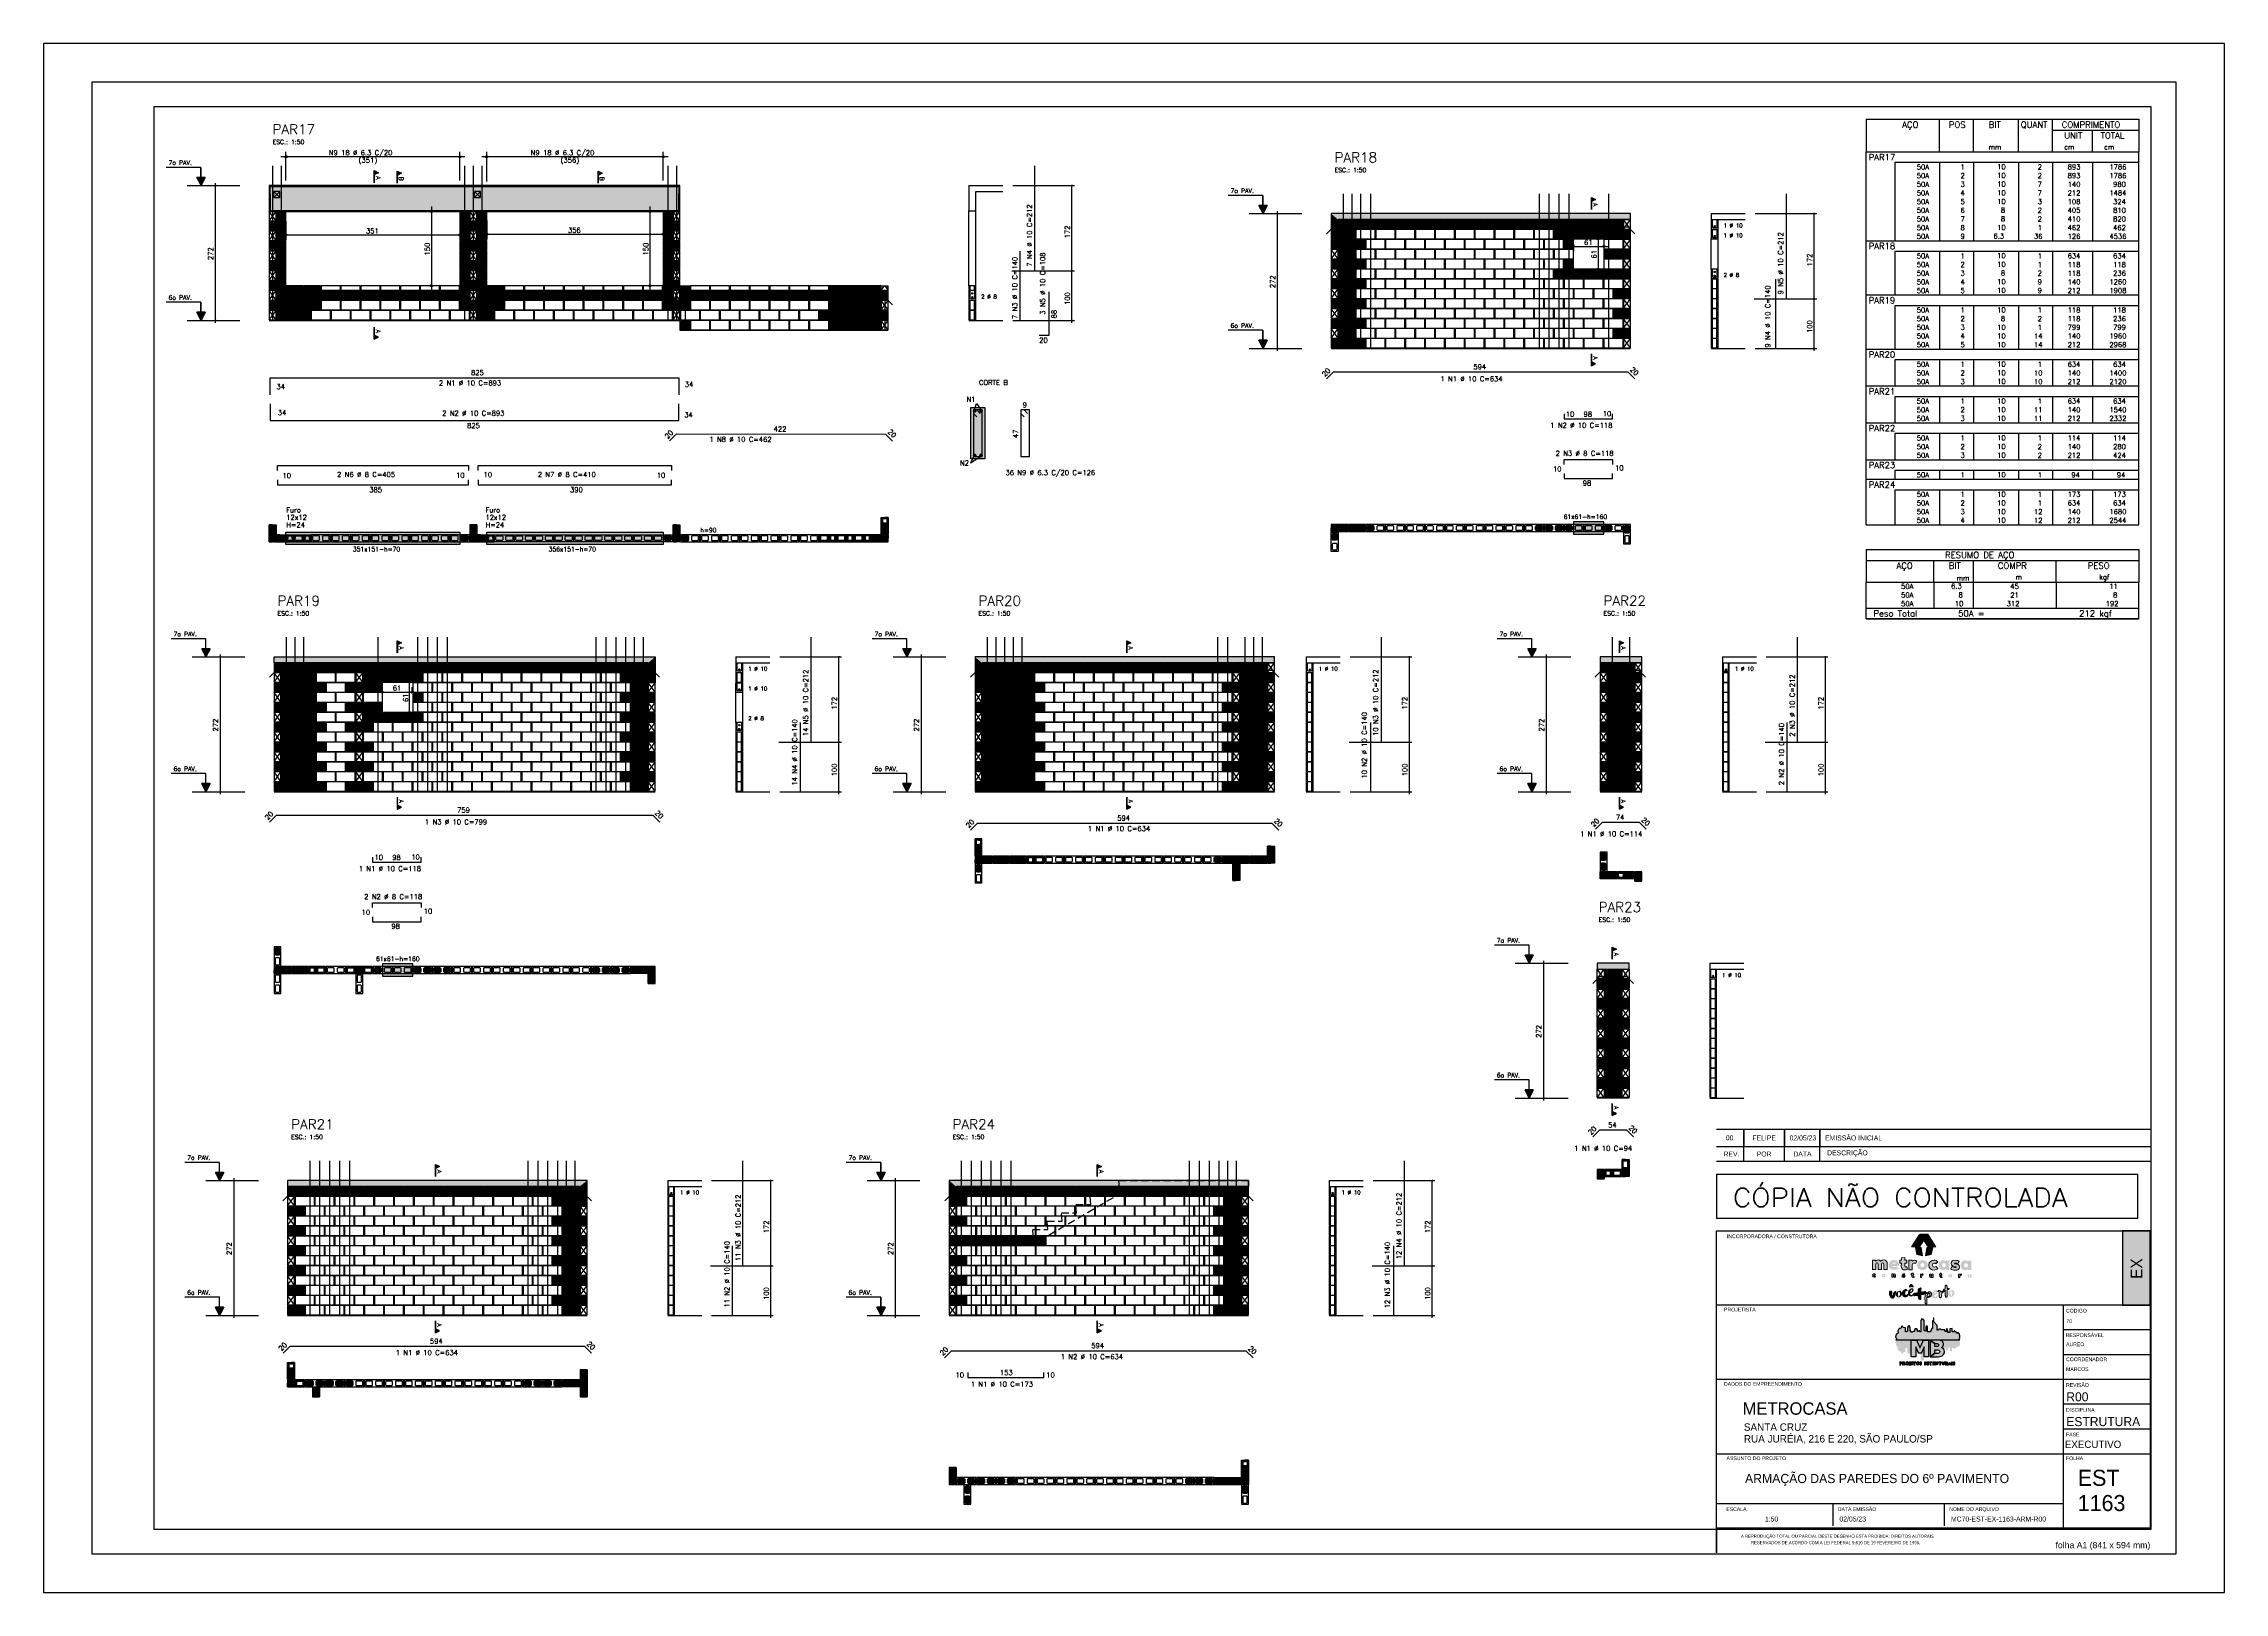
# Model space of a CAD drawing. Extents: x -1.9 to 86, y -1.6 to 61.
import ezdxf
from ezdxf.enums import TextEntityAlignment as Align

# ---------------------------------------------------------------- set-up
doc = ezdxf.new("R2010")
doc.units = 0
doc.header["$MEASUREMENT"] = 0
doc.linetypes.add('ESTILO_TQS_0001', pattern=[0.45, 0.3, -0.15])
doc.linetypes.add('HIDDEN', pattern=[9.525, 6.35, -3.175])
doc.layers.get('0').update_dxf_attribs({"linetype": 'CONTINUOUS'})
doc.layers.get('Defpoints').update_dxf_attribs({"linetype": 'CONTINUOUS'})
for name, color, linetype in [('27', 4, 'CONTINUOUS'), ('ARQ-MAR', 2, 'CONTINUOUS'), ('ARQ_CAR', 7, 'CONTINUOUS'), ('ARQ_CAR-TXT', 7, 'CONTINUOUS'), ('ARQ_FOLHA', 7, 'CONTINUOUS'), ('ARQ_TXT-2', 2, 'CONTINUOUS'), ('ARQ_TXT-4', 4, 'CONTINUOUS'), ('H7', 1, 'CONTINUOUS'), ('Layer 1', 7, 'CONTINUOUS'), ('PENA_01', 1, 'CONTINUOUS'), ('PENA_02', 2, 'CONTINUOUS'), ('PENA_03', 3, 'CONTINUOUS'), ('PENA_05', 5, 'CONTINUOUS'), ('PENA_06', 6, 'CONTINUOUS'), ('PENA_09', 254, 'CONTINUOUS'), ('PENA_10', 253, 'CONTINUOUS'), ('PENA_11', 252, 'CONTINUOUS'), ('PENA_19', 240, 'CONTINUOUS'), ('PENA_21', 100, 'CONTINUOUS'), ('PENA_23', 50, 'CONTINUOUS'), ('PSG-NV1-HTC-251', 251, 'CONTINUOUS'), ('PSG-NV2-FLH-SELO', 1, 'CONTINUOUS'), ('ver', 20, 'CONTINUOUS'), ('xx-folha', 7, 'CONTINUOUS')]:
    doc.layers.add(name, color=color, linetype=linetype)
doc.styles.add('01-MILLEU', font='GOTHIC.TTF')
doc.styles.add('CARIMBO', font='romans.shx', dxfattribs={"height": 30})
doc.styles.add('R300', font='SIMPLEX.SHX', dxfattribs={"width": 1.1, "height": 5.5})
doc.styles.get("Standard").update_dxf_attribs({"font": 'ROMANS.SHX'})
doc.styles.add('TQS_ARIAL', font='arial.ttf')

# ---------------------------------------------------------------- blocks, each defined once
blk = doc.blocks.new('METROCASA')
at = {"layer": 'Layer 1', "true_color": 0xed1c24}
h = blk.add_hatch(color=240, dxfattribs=at)
h.dxf.hatch_style = 2
h.paths.add_polyline_path([(-1.29, 0.86), (-1.02, -0.59), (0.13, -0.85), (-0.13, 0.85)])
h.paths.add_polyline_path([(2.84, 0.94), (1.22, 3.51), (-0.37, 3.52), (1.27, 0.94)])
h.paths.add_polyline_path([(-2.08, 0.96), (-0.44, 0.95), (0.36, 2.19), (-0.45, 3.48)])
h.paths.add_polyline_path([(0.77, -0.85), (1.92, -0.6), (2.21, 0.84), (1.05, 0.84)])
at = {"layer": 'Layer 1', "true_color": 0x404041}
h = blk.add_hatch(color=250, dxfattribs=at)
h.dxf.hatch_style = 2
edge = h.paths.add_edge_path()
edge.add_spline(control_points=[(-3.66, -4.74), (-3.71, -4.74), (-3.72, -4.72), (-3.72, -4.71), (-3.72, -4.68), (-3.69, -4.68), (-3.66, -4.68), (-3.6, -4.68), (-3.52, -4.7), (-3.48, -4.72), (-3.48, -4.72), (-3.38, -4.57), (-3.38, -4.57), (-3.44, -4.52), (-3.54, -4.48), (-3.65, -4.48), (-3.81, -4.48), (-3.97, -4.54), (-3.97, -4.71), (-3.97, -4.87), (-3.81, -4.92), (-3.68, -4.93), (-3.63, -4.93), (-3.61, -4.94), (-3.61, -4.97), (-3.61, -4.99), (-3.63, -5), (-3.68, -5), (-3.73, -5), (-3.81, -4.99), (-3.92, -4.92), (-3.92, -4.92), (-4, -5.11), (-4, -5.11), (-3.92, -5.16), (-3.79, -5.2), (-3.67, -5.2), (-3.51, -5.2), (-3.36, -5.14), (-3.35, -4.97), (-3.35, -4.79), (-3.52, -4.75), (-3.66, -4.74)], knot_values=[0, 0, 0, 0, 1, 1, 1, 2, 2, 2, 3, 3, 3, 4, 4, 4, 5, 5, 5, 6, 6, 6, 7, 7, 7, 8, 8, 8, 9, 9, 9, 10, 10, 10, 11, 11, 11, 12, 12, 12, 13, 13, 13, 14, 14, 14, 14], degree=3, periodic=0)
edge = h.paths.add_edge_path()
edge.add_spline(control_points=[(-5.55, -4.47), (-5.62, -4.47), (-5.7, -4.5), (-5.76, -4.56), (-5.76, -4.56), (-5.77, -4.49), (-5.77, -4.49), (-5.77, -4.49), (-6, -4.49), (-6, -4.49), (-6, -4.49), (-6, -5.17), (-6, -5.17), (-6, -5.17), (-5.75, -5.17), (-5.75, -5.17), (-5.75, -5.17), (-5.75, -4.81), (-5.75, -4.81), (-5.75, -4.72), (-5.69, -4.68), (-5.63, -4.68), (-5.58, -4.68), (-5.54, -4.71), (-5.54, -4.79), (-5.54, -4.79), (-5.54, -5.17), (-5.54, -5.17), (-5.54, -5.17), (-5.29, -5.17), (-5.29, -5.17), (-5.29, -5.17), (-5.28, -4.79), (-5.28, -4.79), (-5.28, -4.55), (-5.4, -4.48), (-5.55, -4.47)], knot_values=[0, 0, 0, 0, 1, 1, 1, 2, 2, 2, 3, 3, 3, 4, 4, 4, 5, 5, 5, 6, 6, 6, 7, 7, 7, 8, 8, 8, 9, 9, 9, 10, 10, 10, 11, 11, 11, 12, 12, 12, 12], degree=3, periodic=0)
edge = h.paths.add_edge_path()
edge.add_spline(control_points=[(-7.69, -4.46), (-7.89, -4.46), (-8.08, -4.57), (-8.08, -4.82), (-8.08, -5.06), (-7.89, -5.17), (-7.69, -5.17), (-7.5, -5.18), (-7.3, -5.07), (-7.3, -4.82), (-7.3, -4.57), (-7.49, -4.47), (-7.69, -4.46)], knot_values=[0, 0, 0, 0, 1, 1, 1, 2, 2, 2, 3, 3, 3, 4, 4, 4, 4], degree=3, periodic=0)
edge = h.paths.add_edge_path()
edge.add_spline(control_points=[(-7.69, -4.97), (-7.78, -4.97), (-7.83, -4.9), (-7.83, -4.82), (-7.83, -4.74), (-7.78, -4.67), (-7.69, -4.67), (-7.6, -4.67), (-7.55, -4.74), (-7.55, -4.82), (-7.55, -4.9), (-7.61, -4.97), (-7.69, -4.97)], knot_values=[0, 0, 0, 0, 1, 1, 1, 2, 2, 2, 3, 3, 3, 4, 4, 4, 4], degree=3, periodic=0)
edge = h.paths.add_edge_path()
edge.add_spline(control_points=[(-9.57, -4.95), (-9.67, -4.95), (-9.72, -4.88), (-9.72, -4.81), (-9.72, -4.73), (-9.67, -4.66), (-9.57, -4.66), (-9.53, -4.66), (-9.49, -4.67), (-9.46, -4.71), (-9.46, -4.71), (-9.32, -4.56), (-9.32, -4.56), (-9.39, -4.49), (-9.49, -4.45), (-9.59, -4.45), (-9.78, -4.45), (-9.97, -4.56), (-9.97, -4.81), (-9.97, -5.06), (-9.78, -5.16), (-9.59, -5.16), (-9.48, -5.16), (-9.39, -5.12), (-9.3, -5.05), (-9.3, -5.05), (-9.45, -4.9), (-9.45, -4.9), (-9.48, -4.93), (-9.53, -4.95), (-9.57, -4.95)], knot_values=[0, 0, 0, 0, 1, 1, 1, 2, 2, 2, 3, 3, 3, 4, 4, 4, 5, 5, 5, 6, 6, 6, 7, 7, 7, 8, 8, 8, 9, 9, 9, 10, 10, 10, 10], degree=3, periodic=0)
edge = h.paths.add_edge_path()
edge.add_spline(control_points=[(-1.68, -5), (-1.72, -5), (-1.74, -4.98), (-1.74, -4.93), (-1.74, -4.93), (-1.74, -4.71), (-1.74, -4.71), (-1.74, -4.71), (-1.59, -4.71), (-1.59, -4.71), (-1.59, -4.71), (-1.59, -4.52), (-1.59, -4.52), (-1.59, -4.52), (-1.74, -4.52), (-1.74, -4.52), (-1.74, -4.52), (-1.74, -4.32), (-1.74, -4.32), (-1.74, -4.32), (-1.99, -4.34), (-1.99, -4.34), (-1.99, -4.34), (-1.99, -4.51), (-1.99, -4.51), (-1.99, -4.51), (-2.1, -4.51), (-2.1, -4.51), (-2.1, -4.51), (-2.1, -4.71), (-2.1, -4.71), (-2.1, -4.71), (-1.99, -4.71), (-1.99, -4.71), (-1.99, -4.71), (-1.99, -4.93), (-1.99, -4.93), (-2, -5.14), (-1.88, -5.21), (-1.74, -5.21), (-1.67, -5.21), (-1.61, -5.19), (-1.55, -5.16), (-1.55, -5.16), (-1.6, -4.97), (-1.6, -4.97), (-1.62, -4.99), (-1.65, -5), (-1.68, -5)], knot_values=[0, 0, 0, 0, 1, 1, 1, 2, 2, 2, 3, 3, 3, 4, 4, 4, 5, 5, 5, 6, 6, 6, 7, 7, 7, 8, 8, 8, 9, 9, 9, 10, 10, 10, 11, 11, 11, 12, 12, 12, 13, 13, 13, 14, 14, 14, 15, 15, 15, 16, 16, 16, 16], degree=3, periodic=0)
edge = h.paths.add_edge_path()
edge.add_spline(control_points=[(9.78, -4.57), (9.78, -4.57), (9.77, -4.65), (9.77, -4.65), (9.73, -4.59), (9.66, -4.56), (9.57, -4.56), (9.37, -4.56), (9.24, -4.71), (9.24, -4.91), (9.24, -5.11), (9.35, -5.25), (9.55, -5.26), (9.62, -5.27), (9.71, -5.24), (9.77, -5.18), (9.77, -5.18), (9.78, -5.25), (9.78, -5.25), (9.78, -5.25), (10.01, -5.25), (10.01, -5.25), (10.01, -5.25), (10.02, -4.57), (10.02, -4.57), (10.02, -4.57), (9.78, -4.57), (9.78, -4.57)], knot_values=[0, 0, 0, 0, 1, 1, 1, 2, 2, 2, 3, 3, 3, 4, 4, 4, 5, 5, 5, 6, 6, 6, 7, 7, 7, 8, 8, 8, 9, 9, 9, 9], degree=3, periodic=0)
edge = h.paths.add_edge_path()
edge.add_spline(control_points=[(9.62, -5.06), (9.55, -5.06), (9.49, -5), (9.49, -4.91), (9.49, -4.82), (9.55, -4.76), (9.62, -4.76), (9.71, -4.76), (9.76, -4.82), (9.76, -4.91), (9.76, -4.99), (9.71, -5.06), (9.62, -5.06)], knot_values=[0, 0, 0, 0, 1, 1, 1, 2, 2, 2, 3, 3, 3, 4, 4, 4, 4], degree=3, periodic=0)
edge = h.paths.add_edge_path()
edge.add_spline(control_points=[(7.69, -4.64), (7.69, -4.64), (7.68, -4.56), (7.68, -4.56), (7.68, -4.56), (7.45, -4.56), (7.45, -4.56), (7.45, -4.56), (7.45, -5.24), (7.45, -5.24), (7.45, -5.24), (7.7, -5.24), (7.7, -5.24), (7.7, -5.24), (7.7, -4.89), (7.7, -4.89), (7.7, -4.8), (7.76, -4.76), (7.82, -4.76), (7.86, -4.76), (7.89, -4.77), (7.93, -4.8), (7.93, -4.8), (8.04, -4.62), (8.04, -4.62), (7.99, -4.57), (7.93, -4.55), (7.86, -4.55), (7.79, -4.55), (7.73, -4.57), (7.69, -4.64)], knot_values=[0, 0, 0, 0, 1, 1, 1, 2, 2, 2, 3, 3, 3, 4, 4, 4, 5, 5, 5, 6, 6, 6, 7, 7, 7, 8, 8, 8, 9, 9, 9, 10, 10, 10, 10], degree=3, periodic=0)
edge = h.paths.add_edge_path()
edge.add_spline(control_points=[(5.76, -4.54), (5.56, -4.54), (5.37, -4.64), (5.37, -4.89), (5.37, -5.14), (5.56, -5.24), (5.75, -5.25), (5.95, -5.25), (6.14, -5.14), (6.14, -4.89), (6.15, -4.65), (5.96, -4.54), (5.76, -4.54)], knot_values=[0, 0, 0, 0, 1, 1, 1, 2, 2, 2, 3, 3, 3, 4, 4, 4, 4], degree=3, periodic=0)
edge = h.paths.add_edge_path()
edge.add_spline(control_points=[(5.76, -5.04), (5.67, -5.04), (5.62, -4.97), (5.62, -4.89), (5.62, -4.81), (5.67, -4.74), (5.76, -4.74), (5.85, -4.74), (5.9, -4.81), (5.9, -4.89), (5.9, -4.97), (5.84, -5.04), (5.76, -5.04)], knot_values=[0, 0, 0, 0, 1, 1, 1, 2, 2, 2, 3, 3, 3, 4, 4, 4, 4], degree=3, periodic=0)
edge = h.paths.add_edge_path()
edge.add_spline(control_points=[(4, -5.03), (3.96, -5.03), (3.94, -5.01), (3.93, -4.96), (3.93, -4.96), (3.94, -4.74), (3.94, -4.74), (3.94, -4.74), (4.09, -4.74), (4.09, -4.74), (4.09, -4.74), (4.09, -4.55), (4.09, -4.55), (4.09, -4.55), (3.94, -4.55), (3.94, -4.55), (3.94, -4.55), (3.94, -4.35), (3.94, -4.35), (3.94, -4.35), (3.69, -4.38), (3.69, -4.38), (3.69, -4.38), (3.69, -4.54), (3.69, -4.54), (3.69, -4.54), (3.58, -4.54), (3.58, -4.54), (3.58, -4.54), (3.58, -4.74), (3.58, -4.74), (3.58, -4.74), (3.69, -4.74), (3.69, -4.74), (3.69, -4.74), (3.68, -4.96), (3.68, -4.96), (3.68, -5.17), (3.8, -5.24), (3.93, -5.24), (4, -5.24), (4.07, -5.22), (4.13, -5.19), (4.13, -5.19), (4.08, -5), (4.08, -5), (4.05, -5.02), (4.03, -5.03), (4, -5.03)], knot_values=[0, 0, 0, 0, 1, 1, 1, 2, 2, 2, 3, 3, 3, 4, 4, 4, 5, 5, 5, 6, 6, 6, 7, 7, 7, 8, 8, 8, 9, 9, 9, 10, 10, 10, 11, 11, 11, 12, 12, 12, 13, 13, 13, 14, 14, 14, 15, 15, 15, 16, 16, 16, 16], degree=3, periodic=0)
edge = h.paths.add_edge_path()
edge.add_spline(control_points=[(2.03, -4.89), (2.03, -4.98), (1.97, -5.02), (1.91, -5.02), (1.87, -5.02), (1.82, -4.99), (1.82, -4.9), (1.82, -4.9), (1.82, -4.53), (1.82, -4.53), (1.82, -4.53), (1.57, -4.53), (1.57, -4.53), (1.57, -4.53), (1.57, -4.9), (1.57, -4.9), (1.57, -5.15), (1.69, -5.22), (1.83, -5.22), (1.9, -5.23), (1.99, -5.2), (2.05, -5.14), (2.05, -5.14), (2.06, -5.21), (2.06, -5.21), (2.06, -5.21), (2.28, -5.21), (2.28, -5.21), (2.28, -5.21), (2.28, -4.53), (2.28, -4.53), (2.28, -4.53), (2.03, -4.53), (2.03, -4.53), (2.03, -4.53), (2.03, -4.89), (2.03, -4.89)], knot_values=[0, 0, 0, 0, 1, 1, 1, 2, 2, 2, 3, 3, 3, 4, 4, 4, 5, 5, 5, 6, 6, 6, 7, 7, 7, 8, 8, 8, 9, 9, 9, 10, 10, 10, 11, 11, 11, 12, 12, 12, 12], degree=3, periodic=0)
edge = h.paths.add_edge_path()
edge.add_spline(control_points=[(-0.02, -4.59), (-0.02, -4.59), (-0.04, -4.52), (-0.04, -4.52), (-0.04, -4.52), (-0.26, -4.52), (-0.26, -4.52), (-0.26, -4.52), (-0.27, -5.2), (-0.27, -5.2), (-0.27, -5.2), (-0.02, -5.2), (-0.02, -5.2), (-0.02, -5.2), (-0.01, -4.85), (-0.01, -4.85), (-0.01, -4.76), (0.04, -4.72), (0.1, -4.72), (0.15, -4.72), (0.18, -4.73), (0.22, -4.76), (0.22, -4.76), (0.32, -4.58), (0.32, -4.58), (0.28, -4.53), (0.21, -4.51), (0.14, -4.5), (0.08, -4.5), (0.01, -4.53), (-0.02, -4.59)], knot_values=[0, 0, 0, 0, 1, 1, 1, 2, 2, 2, 3, 3, 3, 4, 4, 4, 5, 5, 5, 6, 6, 6, 7, 7, 7, 8, 8, 8, 9, 9, 9, 10, 10, 10, 10], degree=3, periodic=0)
at = {"layer": 'Layer 1', "true_color": 0xed1c24}
h = blk.add_hatch(color=240, dxfattribs=at)
h.dxf.hatch_style = 2
edge = h.paths.add_edge_path()
edge.add_spline(control_points=[(-1.94, -1.96), (-1.94, -1.96), (-1.98, -1.76), (-1.98, -1.76), (-1.98, -1.76), (-2.62, -1.75), (-2.62, -1.75), (-2.62, -1.75), (-2.63, -3.66), (-2.63, -3.66), (-2.63, -3.66), (-1.92, -3.66), (-1.92, -3.66), (-1.92, -3.66), (-1.91, -2.67), (-1.91, -2.67), (-1.91, -2.42), (-1.76, -2.31), (-1.58, -2.31), (-1.46, -2.31), (-1.38, -2.34), (-1.26, -2.43), (-1.26, -2.43), (-0.98, -1.92), (-0.98, -1.92), (-1.1, -1.79), (-1.28, -1.71), (-1.48, -1.71), (-1.66, -1.71), (-1.84, -1.79), (-1.94, -1.96)], knot_values=[0, 0, 0, 0, 1, 1, 1, 2, 2, 2, 3, 3, 3, 4, 4, 4, 5, 5, 5, 6, 6, 6, 7, 7, 7, 8, 8, 8, 9, 9, 9, 10, 10, 10, 10], degree=3, periodic=0)
edge = h.paths.add_edge_path()
edge.add_spline(control_points=[(-5.6, -1.69), (-6.11, -1.69), (-6.66, -1.99), (-6.66, -2.69), (-6.67, -3.38), (-6.16, -3.68), (-5.56, -3.68), (-5.23, -3.68), (-4.92, -3.58), (-4.69, -3.37), (-4.69, -3.37), (-5.04, -2.98), (-5.04, -2.98), (-5.16, -3.07), (-5.32, -3.13), (-5.53, -3.13), (-5.68, -3.13), (-5.9, -3.06), (-5.95, -2.89), (-5.95, -2.89), (-4.62, -2.89), (-4.62, -2.89), (-4.45, -2.14), (-4.92, -1.69), (-5.6, -1.69)], knot_values=[0, 0, 0, 0, 1, 1, 1, 2, 2, 2, 3, 3, 3, 4, 4, 4, 5, 5, 5, 6, 6, 6, 7, 7, 7, 8, 8, 8, 8], degree=3, periodic=0)
edge = h.paths.add_edge_path()
edge.add_spline(control_points=[(-5.94, -2.43), (-5.89, -2.12), (-5.27, -2.13), (-5.25, -2.43), (-5.25, -2.43), (-5.94, -2.43), (-5.94, -2.43)], knot_values=[0, 0, 0, 0, 1, 1, 1, 2, 2, 2, 2], degree=3, periodic=0)
edge = h.paths.add_edge_path()
edge.add_spline(control_points=[(4.86, -2), (4.76, -1.84), (4.58, -1.75), (4.31, -1.75), (3.75, -1.74), (3.38, -2.17), (3.38, -2.74), (3.37, -3.29), (3.68, -3.69), (4.24, -3.73), (4.45, -3.74), (4.71, -3.67), (4.87, -3.49), (4.87, -3.49), (4.9, -3.7), (4.9, -3.7), (4.9, -3.7), (5.56, -3.7), (5.56, -3.7), (5.56, -3.7), (5.57, -1.8), (5.57, -1.8), (5.57, -1.8), (4.9, -1.79), (4.9, -1.79), (4.9, -1.79), (4.86, -2), (4.86, -2)], knot_values=[0, 0, 0, 0, 1, 1, 1, 2, 2, 2, 3, 3, 3, 4, 4, 4, 5, 5, 5, 6, 6, 6, 7, 7, 7, 8, 8, 8, 9, 9, 9, 9], degree=3, periodic=0)
edge = h.paths.add_edge_path()
edge.add_spline(control_points=[(4.46, -3.16), (4.25, -3.16), (4.08, -3.01), (4.08, -2.74), (4.08, -2.47), (4.25, -2.32), (4.47, -2.32), (4.72, -2.32), (4.86, -2.49), (4.86, -2.74), (4.86, -2.97), (4.7, -3.16), (4.46, -3.16)], knot_values=[0, 0, 0, 0, 1, 1, 1, 2, 2, 2, 3, 3, 3, 4, 4, 4, 4], degree=3, periodic=0)
edge = h.paths.add_edge_path()
edge.add_spline(control_points=[(-7.68, -1.68), (-7.94, -1.68), (-8.15, -1.76), (-8.31, -1.95), (-8.4, -1.77), (-8.59, -1.69), (-8.78, -1.68), (-8.98, -1.68), (-9.19, -1.76), (-9.31, -1.92), (-9.31, -1.92), (-9.36, -1.72), (-9.36, -1.72), (-9.36, -1.72), (-9.95, -1.71), (-9.95, -1.71), (-9.95, -1.71), (-9.96, -3.62), (-9.96, -3.62), (-9.96, -3.62), (-9.26, -3.62), (-9.26, -3.62), (-9.26, -3.62), (-9.25, -2.58), (-9.25, -2.58), (-9.25, -2.37), (-9.12, -2.27), (-9, -2.27), (-8.87, -2.27), (-8.8, -2.35), (-8.8, -2.57), (-8.8, -2.57), (-8.81, -3.62), (-8.81, -3.62), (-8.81, -3.62), (-8.11, -3.63), (-8.11, -3.63), (-8.11, -3.63), (-8.1, -2.58), (-8.1, -2.58), (-8.1, -2.37), (-7.98, -2.29), (-7.86, -2.29), (-7.75, -2.29), (-7.66, -2.37), (-7.66, -2.57), (-7.66, -2.57), (-7.67, -3.63), (-7.67, -3.63), (-7.67, -3.63), (-6.96, -3.63), (-6.96, -3.63), (-6.96, -3.63), (-6.95, -2.57), (-6.95, -2.57), (-6.95, -1.94), (-7.26, -1.68), (-7.68, -1.68)], knot_values=[0, 0, 0, 0, 1, 1, 1, 2, 2, 2, 3, 3, 3, 4, 4, 4, 5, 5, 5, 6, 6, 6, 7, 7, 7, 8, 8, 8, 9, 9, 9, 10, 10, 10, 11, 11, 11, 12, 12, 12, 13, 13, 13, 14, 14, 14, 15, 15, 15, 16, 16, 16, 17, 17, 17, 18, 18, 18, 19, 19, 19, 19], degree=3, periodic=0)
edge = h.paths.add_edge_path()
edge.add_spline(control_points=[(-3.23, -3.11), (-3.34, -3.11), (-3.41, -3.06), (-3.42, -2.93), (-3.42, -2.93), (-3.41, -2.3), (-3.41, -2.3), (-3.41, -2.3), (-2.98, -2.3), (-2.98, -2.3), (-2.98, -2.3), (-2.98, -1.76), (-2.98, -1.76), (-2.98, -1.76), (-3.41, -1.76), (-3.41, -1.76), (-3.41, -1.76), (-3.4, -1.21), (-3.4, -1.21), (-3.4, -1.21), (-4.11, -1.28), (-4.11, -1.28), (-4.11, -1.28), (-4.11, -1.76), (-4.11, -1.76), (-4.11, -1.76), (-4.42, -1.75), (-4.42, -1.75), (-4.42, -1.75), (-4.42, -2.3), (-4.42, -2.3), (-4.42, -2.3), (-4.11, -2.3), (-4.11, -2.3), (-4.11, -2.3), (-4.12, -2.92), (-4.12, -2.92), (-4.13, -3.52), (-3.79, -3.69), (-3.42, -3.7), (-3.22, -3.7), (-3.03, -3.66), (-2.87, -3.57), (-2.87, -3.57), (-3.02, -3.05), (-3.02, -3.05), (-3.08, -3.09), (-3.16, -3.11), (-3.23, -3.11)], knot_values=[0, 0, 0, 0, 1, 1, 1, 2, 2, 2, 3, 3, 3, 4, 4, 4, 5, 5, 5, 6, 6, 6, 7, 7, 7, 8, 8, 8, 9, 9, 9, 10, 10, 10, 11, 11, 11, 12, 12, 12, 13, 13, 13, 14, 14, 14, 15, 15, 15, 16, 16, 16, 16], degree=3, periodic=0)
edge = h.paths.add_edge_path()
edge.add_spline(control_points=[(2.53, -3.13), (2.26, -3.13), (2.12, -2.94), (2.12, -2.74), (2.12, -2.5), (2.27, -2.3), (2.54, -2.3), (2.66, -2.3), (2.77, -2.35), (2.86, -2.44), (2.86, -2.44), (3.24, -2.04), (3.24, -2.04), (3.04, -1.84), (2.77, -1.74), (2.5, -1.74), (1.96, -1.73), (1.43, -2.04), (1.42, -2.73), (1.42, -3.44), (1.94, -3.72), (2.5, -3.72), (2.78, -3.72), (3.06, -3.6), (3.28, -3.4), (3.28, -3.4), (2.88, -2.98), (2.88, -2.98), (2.79, -3.08), (2.66, -3.13), (2.53, -3.13)], knot_values=[0, 0, 0, 0, 1, 1, 1, 2, 2, 2, 3, 3, 3, 4, 4, 4, 5, 5, 5, 6, 6, 6, 7, 7, 7, 8, 8, 8, 9, 9, 9, 10, 10, 10, 10], degree=3, periodic=0)
edge = h.paths.add_edge_path()
edge.add_spline(control_points=[(9.37, -1.82), (9.37, -1.82), (9.33, -2.02), (9.33, -2.02), (9.23, -1.87), (9.04, -1.77), (8.77, -1.77), (8.22, -1.77), (7.85, -2.2), (7.84, -2.76), (7.84, -3.31), (8.15, -3.71), (8.71, -3.75), (8.92, -3.76), (9.17, -3.7), (9.34, -3.51), (9.34, -3.51), (9.37, -3.72), (9.37, -3.72), (9.37, -3.72), (10.02, -3.72), (10.02, -3.72), (10.02, -3.72), (10.03, -1.82), (10.03, -1.82), (10.03, -1.82), (9.37, -1.82), (9.37, -1.82)], knot_values=[0, 0, 0, 0, 1, 1, 1, 2, 2, 2, 3, 3, 3, 4, 4, 4, 5, 5, 5, 6, 6, 6, 7, 7, 7, 8, 8, 8, 9, 9, 9, 9], degree=3, periodic=0)
edge = h.paths.add_edge_path()
edge.add_spline(control_points=[(8.93, -3.18), (8.71, -3.18), (8.55, -3.03), (8.55, -2.76), (8.55, -2.5), (8.72, -2.34), (8.93, -2.35), (9.18, -2.35), (9.32, -2.51), (9.32, -2.77), (9.32, -2.99), (9.17, -3.18), (8.93, -3.18)], knot_values=[0, 0, 0, 0, 1, 1, 1, 2, 2, 2, 3, 3, 3, 4, 4, 4, 4], degree=3, periodic=0)
edge = h.paths.add_edge_path()
edge.add_spline(control_points=[(6.78, -2.48), (6.66, -2.48), (6.63, -2.42), (6.63, -2.39), (6.63, -2.32), (6.7, -2.29), (6.8, -2.3), (6.96, -2.29), (7.18, -2.35), (7.28, -2.41), (7.28, -2.41), (7.58, -1.99), (7.58, -1.99), (7.4, -1.85), (7.12, -1.76), (6.81, -1.76), (6.36, -1.75), (5.93, -1.92), (5.93, -2.38), (5.92, -2.84), (6.37, -2.99), (6.74, -3), (6.88, -3.02), (6.94, -3.05), (6.94, -3.11), (6.94, -3.17), (6.87, -3.2), (6.75, -3.2), (6.59, -3.19), (6.36, -3.18), (6.07, -2.98), (6.07, -2.98), (5.84, -3.5), (5.84, -3.5), (6.05, -3.66), (6.43, -3.75), (6.76, -3.76), (7.22, -3.76), (7.65, -3.58), (7.65, -3.11), (7.65, -2.61), (7.17, -2.49), (6.78, -2.48)], knot_values=[0, 0, 0, 0, 1, 1, 1, 2, 2, 2, 3, 3, 3, 4, 4, 4, 5, 5, 5, 6, 6, 6, 7, 7, 7, 8, 8, 8, 9, 9, 9, 10, 10, 10, 11, 11, 11, 12, 12, 12, 13, 13, 13, 14, 14, 14, 14], degree=3, periodic=0)
edge = h.paths.add_edge_path()
edge.add_spline(control_points=[(0.13, -1.72), (-0.42, -1.72), (-0.95, -2.01), (-0.96, -2.72), (-0.96, -3.41), (-0.42, -3.71), (0.12, -3.72), (0.66, -3.72), (1.21, -3.42), (1.22, -2.73), (1.22, -2.03), (0.7, -1.73), (0.13, -1.72)], knot_values=[0, 0, 0, 0, 1, 1, 1, 2, 2, 2, 3, 3, 3, 4, 4, 4, 4], degree=3, periodic=0)
edge = h.paths.add_edge_path()
edge.add_spline(control_points=[(0.13, -3.13), (-0.12, -3.13), (-0.27, -2.94), (-0.26, -2.72), (-0.26, -2.5), (-0.12, -2.3), (0.13, -2.31), (0.38, -2.31), (0.52, -2.5), (0.52, -2.72), (0.52, -2.96), (0.37, -3.14), (0.13, -3.13)], knot_values=[0, 0, 0, 0, 1, 1, 1, 2, 2, 2, 3, 3, 3, 4, 4, 4, 4], degree=3, periodic=0)
at = {"layer": 'Layer 1', "true_color": 0x404041}
h = blk.add_hatch(color=250, dxfattribs=at)
h.dxf.hatch_style = 2
edge = h.paths.add_edge_path()
edge.add_spline(control_points=[(-2.43, -7.17), (-2.4, -7.16), (-2.38, -7.15), (-2.36, -7.14), (-2.33, -7.13), (-2.31, -7.11), (-2.3, -7.09), (-2.28, -7.07), (-2.26, -7.04), (-2.24, -7.01), (-2.22, -6.98), (-2.2, -6.95), (-2.17, -6.92), (-2.15, -6.93), (-2.11, -6.95), (-2.08, -6.98), (-2.05, -7.01), (-2.01, -7.04), (-1.98, -7.06), (-1.94, -7.09), (-1.9, -7.11), (-1.87, -7.13), (-1.84, -7.14), (-1.81, -7.14), (-1.78, -7.12), (-1.75, -7.1), (-1.75, -7.07), (-1.76, -7.02), (-1.78, -6.98), (-1.8, -6.94), (-1.84, -6.89), (-1.87, -6.84), (-1.91, -6.8), (-1.96, -6.76), (-2, -6.72), (-2.04, -6.69), (-2.07, -6.68), (-2.11, -6.66), (-2.15, -6.65), (-2.18, -6.64), (-2.21, -6.64), (-2.24, -6.64), (-2.26, -6.65), (-2.29, -6.66), (-2.31, -6.68), (-2.33, -6.71), (-2.35, -6.73), (-2.36, -6.77), (-2.38, -6.82), (-2.4, -6.84), (-2.41, -6.87), (-2.43, -6.91), (-2.44, -6.95), (-2.46, -6.99), (-2.47, -7.03), (-2.48, -7.07), (-2.48, -7.11), (-2.48, -7.14), (-2.47, -7.16), (-2.46, -7.18), (-2.43, -7.17)], knot_values=[0, 0, 0, 0, 1, 1, 1, 2, 2, 2, 3, 3, 3, 4, 4, 4, 5, 5, 5, 6, 6, 6, 7, 7, 7, 8, 8, 8, 9, 9, 9, 10, 10, 10, 11, 11, 11, 12, 12, 12, 13, 13, 13, 14, 14, 14, 15, 15, 15, 16, 16, 16, 17, 17, 17, 18, 18, 18, 19, 19, 19, 20, 20, 20, 20], degree=3, periodic=0)
edge = h.paths.add_edge_path()
edge.add_spline(control_points=[(-5.26, -8.04), (-5.28, -8.03), (-5.33, -8.05), (-5.4, -8.1), (-5.49, -8.17), (-5.55, -8.25), (-5.6, -8.35), (-5.65, -8.45), (-5.69, -8.55), (-5.71, -8.65), (-5.74, -8.76), (-5.76, -8.85), (-5.77, -8.93), (-5.78, -9.02), (-5.8, -9.07), (-5.81, -9.1), (-5.83, -9.13), (-5.85, -9.12), (-5.88, -9.08), (-5.91, -9.04), (-5.94, -8.98), (-5.97, -8.89), (-6, -8.8), (-6.02, -8.7), (-6.04, -8.57), (-6.05, -8.44), (-6.05, -8.3), (-6.03, -8.14), (-6.03, -8.11), (-6.04, -8.08), (-6.06, -8.06), (-6.09, -8.03), (-6.12, -8.01), (-6.16, -8), (-6.2, -7.98), (-6.25, -7.98), (-6.3, -7.98), (-6.35, -7.99), (-6.4, -8), (-6.45, -8.03), (-6.48, -8.05), (-6.5, -8.08), (-6.52, -8.13), (-6.53, -8.18), (-6.53, -8.24), (-6.53, -8.31), (-6.53, -8.38), (-6.52, -8.45), (-6.5, -8.52), (-6.49, -8.6), (-6.47, -8.67), (-6.45, -8.74), (-6.43, -8.81), (-6.41, -8.87), (-6.39, -8.93), (-6.36, -8.98), (-6.34, -9.03), (-6.32, -9.05), (-6.29, -9.1), (-6.26, -9.14), (-6.23, -9.18), (-6.19, -9.23), (-6.16, -9.27), (-6.11, -9.3), (-6.07, -9.34), (-6.02, -9.36), (-5.96, -9.37), (-5.9, -9.38), (-5.83, -9.38), (-5.75, -9.35), (-5.71, -9.34), (-5.67, -9.31), (-5.63, -9.25), (-5.58, -9.19), (-5.54, -9.12), (-5.51, -9.05), (-5.47, -8.98), (-5.44, -8.9), (-5.41, -8.82), (-5.38, -8.74), (-5.36, -8.67), (-5.34, -8.61), (-5.32, -8.53), (-5.29, -8.44), (-5.27, -8.36), (-5.25, -8.27), (-5.23, -8.2), (-5.23, -8.15), (-5.22, -8.09), (-5.23, -8.06), (-5.26, -8.04)], knot_values=[0, 0, 0, 0, 1, 1, 1, 2, 2, 2, 3, 3, 3, 4, 4, 4, 5, 5, 5, 6, 6, 6, 7, 7, 7, 8, 8, 8, 9, 9, 9, 10, 10, 10, 11, 11, 11, 12, 12, 12, 13, 13, 13, 14, 14, 14, 15, 15, 15, 16, 16, 16, 17, 17, 17, 18, 18, 18, 19, 19, 19, 20, 20, 20, 21, 21, 21, 22, 22, 22, 23, 23, 23, 24, 24, 24, 25, 25, 25, 26, 26, 26, 27, 27, 27, 28, 28, 28, 29, 29, 29, 30, 30, 30, 30], degree=3, periodic=0)
edge = h.paths.add_edge_path()
edge.add_spline(control_points=[(-1.57, -8.39), (-1.57, -8.35), (-1.58, -8.33), (-1.6, -8.33), (-1.62, -8.34), (-1.64, -8.36), (-1.66, -8.39), (-1.68, -8.43), (-1.71, -8.47), (-1.75, -8.52), (-1.78, -8.56), (-1.82, -8.61), (-1.87, -8.65), (-1.92, -8.7), (-1.99, -8.73), (-2.07, -8.75), (-2.11, -8.76), (-2.14, -8.76), (-2.17, -8.75), (-2.19, -8.74), (-2.22, -8.73), (-2.24, -8.72), (-2.26, -8.7), (-2.27, -8.68), (-2.28, -8.66), (-2.3, -8.64), (-2.31, -8.61), (-2.31, -8.59), (-2.33, -8.53), (-2.34, -8.45), (-2.33, -8.37), (-2.27, -8.37), (-2.2, -8.36), (-2.14, -8.33), (-2.08, -8.31), (-2.02, -8.28), (-1.96, -8.23), (-1.89, -8.19), (-1.83, -8.12), (-1.77, -8.03), (-1.71, -7.95), (-1.68, -7.87), (-1.66, -7.8), (-1.65, -7.72), (-1.65, -7.65), (-1.67, -7.59), (-1.69, -7.53), (-1.72, -7.48), (-1.77, -7.45), (-1.81, -7.41), (-1.87, -7.39), (-1.93, -7.39), (-2, -7.4), (-2.06, -7.41), (-2.13, -7.43), (-2.2, -7.44), (-2.26, -7.47), (-2.32, -7.5), (-2.38, -7.53), (-2.44, -7.57), (-2.49, -7.62), (-2.54, -7.67), (-2.58, -7.72), (-2.62, -7.78), (-2.66, -7.87), (-2.7, -7.94), (-2.72, -8.02), (-2.74, -8.1), (-2.75, -8.16), (-2.76, -8.22), (-2.77, -8.29), (-2.77, -8.36), (-2.76, -8.42), (-2.75, -8.52), (-2.72, -8.62), (-2.68, -8.71), (-2.65, -8.78), (-2.6, -8.86), (-2.54, -8.92), (-2.47, -8.99), (-2.39, -9.03), (-2.28, -9.05), (-2.17, -9.07), (-2.07, -9.07), (-1.98, -9.04), (-1.9, -9.01), (-1.83, -8.97), (-1.78, -8.91), (-1.72, -8.86), (-1.68, -8.8), (-1.64, -8.73), (-1.61, -8.66), (-1.59, -8.6), (-1.58, -8.54), (-1.57, -8.48), (-1.56, -8.43), (-1.57, -8.39)], knot_values=[0, 0, 0, 0, 1, 1, 1, 2, 2, 2, 3, 3, 3, 4, 4, 4, 5, 5, 5, 6, 6, 6, 7, 7, 7, 8, 8, 8, 9, 9, 9, 10, 10, 10, 11, 11, 11, 12, 12, 12, 13, 13, 13, 14, 14, 14, 15, 15, 15, 16, 16, 16, 17, 17, 17, 18, 18, 18, 19, 19, 19, 20, 20, 20, 21, 21, 21, 22, 22, 22, 23, 23, 23, 24, 24, 24, 25, 25, 25, 26, 26, 26, 27, 27, 27, 28, 28, 28, 29, 29, 29, 30, 30, 30, 31, 31, 31, 32, 32, 32, 32], degree=3, periodic=0)
edge = h.paths.add_edge_path()
edge.add_spline(control_points=[(-2.31, -8.07), (-2.31, -8.04), (-2.3, -8.01), (-2.29, -7.98), (-2.27, -7.95), (-2.25, -7.9), (-2.23, -7.85), (-2.2, -7.81), (-2.17, -7.77), (-2.14, -7.75), (-2.1, -7.72), (-2.07, -7.7), (-2.03, -7.69), (-1.99, -7.67), (-1.95, -7.66), (-1.91, -7.65), (-1.9, -7.67), (-1.91, -7.7), (-1.91, -7.72), (-1.92, -7.75), (-1.93, -7.78), (-1.94, -7.81), (-1.95, -7.85), (-1.97, -7.89), (-2.01, -7.94), (-2.04, -7.99), (-2.07, -8.02), (-2.11, -8.05), (-2.15, -8.07), (-2.18, -8.09), (-2.21, -8.1), (-2.25, -8.11), (-2.29, -8.12), (-2.32, -8.13), (-2.32, -8.11), (-2.32, -8.09), (-2.31, -8.07)], knot_values=[0, 0, 0, 0, 1, 1, 1, 2, 2, 2, 3, 3, 3, 4, 4, 4, 5, 5, 5, 6, 6, 6, 7, 7, 7, 8, 8, 8, 9, 9, 9, 10, 10, 10, 11, 11, 11, 12, 12, 12, 12], degree=3, periodic=0)
edge = h.paths.add_edge_path()
edge.add_spline(control_points=[(-4.11, -8.09), (-4.16, -8), (-4.24, -7.93), (-4.34, -7.88), (-4.36, -7.87), (-4.38, -7.87), (-4.39, -7.87), (-4.4, -7.88), (-4.41, -7.89), (-4.43, -7.9), (-4.45, -7.92), (-4.48, -7.93), (-4.52, -7.95), (-4.57, -7.97), (-4.64, -7.99), (-4.74, -8), (-4.84, -8.02), (-4.93, -8.06), (-5, -8.14), (-5.07, -8.21), (-5.12, -8.29), (-5.15, -8.39), (-5.18, -8.48), (-5.2, -8.59), (-5.19, -8.69), (-5.18, -8.8), (-5.16, -8.89), (-5.11, -8.98), (-5.06, -9.06), (-5, -9.13), (-4.91, -9.18), (-4.82, -9.23), (-4.72, -9.25), (-4.59, -9.24), (-4.49, -9.22), (-4.4, -9.19), (-4.32, -9.13), (-4.24, -9.07), (-4.18, -9), (-4.12, -8.92), (-4.07, -8.84), (-4.03, -8.75), (-4.01, -8.65), (-3.99, -8.55), (-3.99, -8.45), (-4, -8.36), (-4.02, -8.26), (-4.05, -8.17), (-4.11, -8.09)], knot_values=[0, 0, 0, 0, 1, 1, 1, 2, 2, 2, 3, 3, 3, 4, 4, 4, 5, 5, 5, 6, 6, 6, 7, 7, 7, 8, 8, 8, 9, 9, 9, 10, 10, 10, 11, 11, 11, 12, 12, 12, 13, 13, 13, 14, 14, 14, 15, 15, 15, 16, 16, 16, 16], degree=3, periodic=0)
edge = h.paths.add_edge_path()
edge.add_spline(control_points=[(-4.4, -8.7), (-4.42, -8.76), (-4.44, -8.82), (-4.46, -8.88), (-4.48, -8.94), (-4.51, -8.98), (-4.54, -9.02), (-4.57, -9.06), (-4.6, -9.08), (-4.63, -9.09), (-4.66, -9.1), (-4.68, -9.08), (-4.7, -9.05), (-4.73, -9.01), (-4.74, -8.96), (-4.76, -8.9), (-4.77, -8.84), (-4.77, -8.77), (-4.78, -8.7), (-4.78, -8.62), (-4.78, -8.55), (-4.78, -8.48), (-4.78, -8.41), (-4.77, -8.36), (-4.76, -8.3), (-4.75, -8.25), (-4.74, -8.22), (-4.73, -8.21), (-4.68, -8.16), (-4.64, -8.14), (-4.6, -8.14), (-4.55, -8.14), (-4.5, -8.17), (-4.44, -8.23), (-4.41, -8.25), (-4.4, -8.29), (-4.39, -8.34), (-4.37, -8.39), (-4.37, -8.44), (-4.37, -8.5), (-4.38, -8.57), (-4.39, -8.63), (-4.4, -8.7)], knot_values=[0, 0, 0, 0, 1, 1, 1, 2, 2, 2, 3, 3, 3, 4, 4, 4, 5, 5, 5, 6, 6, 6, 7, 7, 7, 8, 8, 8, 9, 9, 9, 10, 10, 10, 11, 11, 11, 12, 12, 12, 13, 13, 13, 14, 14, 14, 14], degree=3, periodic=0)
edge = h.paths.add_edge_path()
edge.add_spline(control_points=[(-2.78, -8.64), (-2.8, -8.64), (-2.82, -8.66), (-2.85, -8.69), (-2.88, -8.72), (-2.92, -8.74), (-2.96, -8.77), (-3, -8.79), (-3.05, -8.81), (-3.1, -8.82), (-3.15, -8.84), (-3.21, -8.83), (-3.28, -8.81), (-3.32, -8.8), (-3.36, -8.77), (-3.39, -8.72), (-3.41, -8.67), (-3.43, -8.6), (-3.44, -8.53), (-3.45, -8.46), (-3.45, -8.39), (-3.44, -8.31), (-3.43, -8.23), (-3.41, -8.15), (-3.39, -8.08), (-3.36, -8.01), (-3.32, -7.96), (-3.27, -7.93), (-3.23, -7.9), (-3.18, -7.88), (-3.13, -7.87), (-3.09, -7.86), (-3.05, -7.86), (-3.01, -7.86), (-2.98, -7.86), (-2.96, -7.86), (-2.95, -7.85), (-2.94, -7.83), (-2.95, -7.8), (-2.98, -7.76), (-3.02, -7.73), (-3.06, -7.7), (-3.12, -7.68), (-3.18, -7.67), (-3.25, -7.66), (-3.33, -7.67), (-3.41, -7.68), (-3.49, -7.72), (-3.58, -7.79), (-3.67, -7.86), (-3.74, -7.94), (-3.79, -8.03), (-3.84, -8.12), (-3.87, -8.21), (-3.89, -8.3), (-3.9, -8.39), (-3.9, -8.48), (-3.89, -8.57), (-3.88, -8.66), (-3.85, -8.74), (-3.82, -8.82), (-3.78, -8.89), (-3.73, -8.96), (-3.68, -9.01), (-3.62, -9.06), (-3.56, -9.1), (-3.49, -9.12), (-3.41, -9.14), (-3.34, -9.15), (-3.27, -9.14), (-3.21, -9.13), (-3.15, -9.11), (-3.09, -9.09), (-3.03, -9.06), (-2.98, -9.02), (-2.93, -8.98), (-2.89, -8.94), (-2.85, -8.9), (-2.82, -8.86), (-2.76, -8.78), (-2.73, -8.72), (-2.72, -8.68), (-2.72, -8.63), (-2.74, -8.62), (-2.78, -8.64)], knot_values=[0, 0, 0, 0, 1, 1, 1, 2, 2, 2, 3, 3, 3, 4, 4, 4, 5, 5, 5, 6, 6, 6, 7, 7, 7, 8, 8, 8, 9, 9, 9, 10, 10, 10, 11, 11, 11, 12, 12, 12, 13, 13, 13, 14, 14, 14, 15, 15, 15, 16, 16, 16, 17, 17, 17, 18, 18, 18, 19, 19, 19, 20, 20, 20, 21, 21, 21, 22, 22, 22, 23, 23, 23, 24, 24, 24, 25, 25, 25, 26, 26, 26, 27, 27, 27, 28, 28, 28, 28], degree=3, periodic=0)
at = {"layer": 'Layer 1', "true_color": 0x1b8e45}
h = blk.add_hatch(color=114, dxfattribs=at)
h.dxf.hatch_style = 2
edge = h.paths.add_edge_path()
edge.add_spline(control_points=[(0.79, -8.06), (0.59, -8.03), (-0.17, -8.19), (-0.17, -8.19), (-0.17, -8.19), (-0.11, -7.43), (-0.17, -7.33), (-0.22, -7.23), (-0.47, -7.45), (-0.61, -7.52), (-0.74, -7.59), (-0.74, -8.26), (-0.74, -8.26), (-0.74, -8.26), (-1.25, -8.38), (-1.45, -8.38), (-1.45, -8.43), (-1.45, -8.49), (-1.47, -8.56), (-1.48, -8.63), (-1.51, -8.7), (-1.54, -8.78), (-1.56, -8.82), (-1.58, -8.86), (-1.61, -8.89), (-1.61, -8.9), (-1.61, -8.9), (-1.6, -8.9), (-1.35, -8.97), (-0.75, -8.8), (-0.75, -8.8), (-0.75, -8.8), (-0.76, -9.13), (-0.67, -9.41), (-0.58, -9.69), (-0.21, -9.73), (-0.18, -9.61), (-0.15, -9.49), (-0.17, -8.73), (-0.17, -8.73), (-0.17, -8.73), (0.36, -8.62), (0.55, -8.6), (0.75, -8.58), (0.98, -8.09), (0.79, -8.06)], knot_values=[0, 0, 0, 0, 1, 1, 1, 2, 2, 2, 3, 3, 3, 4, 4, 4, 5, 5, 5, 6, 6, 6, 7, 7, 7, 8, 8, 8, 9, 9, 9, 10, 10, 10, 11, 11, 11, 12, 12, 12, 13, 13, 13, 14, 14, 14, 15, 15, 15, 15], degree=3, periodic=0)
at = {"layer": 'Layer 1', "true_color": 0x404041}
h = blk.add_hatch(color=250, dxfattribs=at)
h.dxf.hatch_style = 2
edge = h.paths.add_edge_path()
edge.add_spline(control_points=[(3.23, -8.73), (3.21, -8.72), (3.19, -8.73), (3.17, -8.77), (3.15, -8.81), (3.12, -8.85), (3.09, -8.9), (3.05, -8.95), (3.01, -9), (2.96, -9.05), (2.91, -9.1), (2.85, -9.13), (2.77, -9.15), (2.73, -9.16), (2.7, -9.16), (2.67, -9.16), (2.64, -9.15), (2.62, -9.14), (2.6, -9.13), (2.58, -9.11), (2.57, -9.09), (2.55, -9.07), (2.54, -9.05), (2.53, -9.03), (2.52, -9), (2.5, -8.94), (2.49, -8.87), (2.5, -8.79), (2.56, -8.79), (2.62, -8.77), (2.68, -8.74), (2.74, -8.72), (2.8, -8.68), (2.86, -8.64), (2.93, -8.59), (2.99, -8.52), (3.05, -8.43), (3.1, -8.35), (3.13, -8.27), (3.14, -8.2), (3.16, -8.12), (3.15, -8.05), (3.13, -7.99), (3.11, -7.94), (3.08, -7.89), (3.03, -7.85), (2.99, -7.82), (2.93, -7.8), (2.87, -7.81), (2.8, -7.81), (2.74, -7.82), (2.67, -7.84), (2.6, -7.86), (2.54, -7.89), (2.48, -7.92), (2.42, -7.96), (2.37, -8), (2.31, -8.05), (2.26, -8.09), (2.22, -8.15), (2.19, -8.21), (2.16, -8.27), (2.12, -8.34), (2.1, -8.42), (2.07, -8.5), (2.06, -8.58), (2.05, -8.66), (2.04, -8.75), (2.04, -8.83), (2.05, -8.92), (2.06, -9), (2.08, -9.08), (2.12, -9.15), (2.15, -9.23), (2.19, -9.29), (2.25, -9.34), (2.31, -9.39), (2.38, -9.43), (2.46, -9.44), (2.57, -9.47), (2.66, -9.47), (2.75, -9.44), (2.83, -9.42), (2.91, -9.38), (2.97, -9.33), (3.04, -9.28), (3.09, -9.22), (3.14, -9.16), (3.18, -9.09), (3.21, -9.02), (3.23, -8.96), (3.26, -8.9), (3.27, -8.85), (3.27, -8.81), (3.26, -8.76), (3.25, -8.74), (3.23, -8.73)], knot_values=[0, 0, 0, 0, 1, 1, 1, 2, 2, 2, 3, 3, 3, 4, 4, 4, 5, 5, 5, 6, 6, 6, 7, 7, 7, 8, 8, 8, 9, 9, 9, 10, 10, 10, 11, 11, 11, 12, 12, 12, 13, 13, 13, 14, 14, 14, 15, 15, 15, 16, 16, 16, 17, 17, 17, 18, 18, 18, 19, 19, 19, 20, 20, 20, 21, 21, 21, 22, 22, 22, 23, 23, 23, 24, 24, 24, 25, 25, 25, 26, 26, 26, 27, 27, 27, 28, 28, 28, 29, 29, 29, 30, 30, 30, 31, 31, 31, 32, 32, 32, 32], degree=3, periodic=0)
edge = h.paths.add_edge_path()
edge.add_spline(control_points=[(2.49, -8.48), (2.5, -8.45), (2.51, -8.43), (2.52, -8.39), (2.53, -8.35), (2.55, -8.31), (2.59, -8.27), (2.63, -8.21), (2.66, -8.16), (2.7, -8.13), (2.74, -8.1), (2.77, -8.08), (2.8, -8.07), (2.84, -8.06), (2.87, -8.05), (2.9, -8.06), (2.91, -8.08), (2.92, -8.11), (2.91, -8.14), (2.91, -8.16), (2.9, -8.19), (2.89, -8.23), (2.87, -8.27), (2.85, -8.3), (2.81, -8.34), (2.77, -8.39), (2.73, -8.42), (2.69, -8.45), (2.65, -8.47), (2.62, -8.49), (2.59, -8.51), (2.56, -8.52), (2.52, -8.53), (2.5, -8.54), (2.49, -8.53), (2.49, -8.5), (2.49, -8.48)], knot_values=[0, 0, 0, 0, 1, 1, 1, 2, 2, 2, 3, 3, 3, 4, 4, 4, 5, 5, 5, 6, 6, 6, 7, 7, 7, 8, 8, 8, 9, 9, 9, 10, 10, 10, 11, 11, 11, 12, 12, 12, 12], degree=3, periodic=0)
edge = h.paths.add_edge_path()
edge.add_spline(control_points=[(1.86, -8.24), (1.82, -8.2), (1.78, -8.18), (1.72, -8.16), (1.67, -8.14), (1.62, -8.13), (1.56, -8.13), (1.48, -8.13), (1.42, -8.15), (1.36, -8.18), (1.3, -8.22), (1.25, -8.26), (1.21, -8.3), (1.17, -8.34), (1.14, -8.38), (1.11, -8.42), (1.09, -8.46), (1.07, -8.48), (1.06, -8.5), (1.05, -8.51), (1.04, -8.51), (1.04, -8.48), (1.04, -8.46), (1.03, -8.43), (1.03, -8.39), (1.03, -8.35), (1.02, -8.31), (1.02, -8.27), (1.01, -8.26), (1.01, -8.25), (1.01, -8.24), (0.9, -8.44), (0.79, -8.63), (0.67, -8.81), (0.67, -8.82), (0.67, -8.83), (0.67, -8.84), (0.67, -8.98), (0.66, -9.12), (0.66, -9.26), (0.66, -9.4), (0.66, -9.54), (0.66, -9.67), (0.67, -9.81), (0.67, -9.93), (0.67, -10.04), (0.68, -10.15), (0.68, -10.24), (0.69, -10.31), (0.69, -10.38), (0.7, -10.42), (0.71, -10.43), (0.73, -10.45), (0.76, -10.47), (0.8, -10.49), (0.83, -10.51), (0.87, -10.52), (0.91, -10.53), (0.94, -10.53), (0.97, -10.52), (1, -10.51), (1.02, -10.49), (1.04, -10.46), (1.05, -10.41), (1.05, -10.38), (1.05, -10.33), (1.05, -10.25), (1.05, -10.17), (1.05, -10.07), (1.05, -9.96), (1.05, -9.86), (1.05, -9.74), (1.05, -9.62), (1.06, -9.49), (1.06, -9.38), (1.06, -9.26), (1.07, -9.14), (1.08, -9.04), (1.09, -8.94), (1.11, -8.84), (1.13, -8.77), (1.15, -8.71), (1.2, -8.59), (1.27, -8.5), (1.34, -8.46), (1.42, -8.41), (1.5, -8.42), (1.57, -8.48), (1.62, -8.51), (1.65, -8.55), (1.66, -8.6), (1.67, -8.65), (1.67, -8.7), (1.65, -8.75), (1.64, -8.8), (1.62, -8.85), (1.58, -8.9), (1.55, -8.94), (1.51, -8.98), (1.47, -9), (1.42, -9.03), (1.38, -9.05), (1.35, -9.07), (1.31, -9.09), (1.28, -9.11), (1.26, -9.12), (1.24, -9.13), (1.22, -9.15), (1.21, -9.16), (1.19, -9.17), (1.19, -9.19), (1.18, -9.21), (1.17, -9.24), (1.19, -9.26), (1.23, -9.27), (1.27, -9.27), (1.35, -9.25), (1.46, -9.22), (1.53, -9.2), (1.59, -9.17), (1.65, -9.14), (1.71, -9.11), (1.77, -9.06), (1.81, -9.02), (1.86, -8.97), (1.9, -8.91), (1.93, -8.84), (1.96, -8.77), (1.98, -8.7), (1.98, -8.61), (1.99, -8.53), (1.98, -8.46), (1.95, -8.4), (1.93, -8.33), (1.9, -8.28), (1.86, -8.24)], knot_values=[0, 0, 0, 0, 1, 1, 1, 2, 2, 2, 3, 3, 3, 4, 4, 4, 5, 5, 5, 6, 6, 6, 7, 7, 7, 8, 8, 8, 9, 9, 9, 10, 10, 10, 11, 11, 11, 12, 12, 12, 13, 13, 13, 14, 14, 14, 15, 15, 15, 16, 16, 16, 17, 17, 17, 18, 18, 18, 19, 19, 19, 20, 20, 20, 21, 21, 21, 22, 22, 22, 23, 23, 23, 24, 24, 24, 25, 25, 25, 26, 26, 26, 27, 27, 27, 28, 28, 28, 29, 29, 29, 30, 30, 30, 31, 31, 31, 32, 32, 32, 33, 33, 33, 34, 34, 34, 35, 35, 35, 36, 36, 36, 37, 37, 37, 38, 38, 38, 39, 39, 39, 40, 40, 40, 41, 41, 41, 42, 42, 42, 43, 43, 43, 44, 44, 44, 45, 45, 45, 45], degree=3, periodic=0)
edge = h.paths.add_edge_path()
edge.add_spline(control_points=[(6.57, -8.23), (6.55, -8.13), (6.51, -8.04), (6.46, -7.96), (6.41, -7.88), (6.33, -7.81), (6.23, -7.76), (6.2, -7.74), (6.19, -7.74), (6.18, -7.75), (6.17, -7.75), (6.16, -7.76), (6.14, -7.78), (6.12, -7.79), (6.09, -7.81), (6.05, -7.82), (6, -7.84), (5.93, -7.86), (5.84, -7.87), (5.73, -7.89), (5.64, -7.94), (5.57, -8.01), (5.5, -8.08), (5.45, -8.16), (5.42, -8.26), (5.39, -8.36), (5.38, -8.46), (5.38, -8.56), (5.39, -8.67), (5.42, -8.77), (5.46, -8.85), (5.51, -8.94), (5.57, -9), (5.66, -9.05), (5.75, -9.1), (5.85, -9.12), (5.98, -9.11), (6.08, -9.1), (6.17, -9.06), (6.25, -9), (6.33, -8.95), (6.39, -8.88), (6.44, -8.79), (6.5, -8.71), (6.53, -8.62), (6.56, -8.52), (6.58, -8.42), (6.58, -8.33), (6.57, -8.23)], knot_values=[0, 0, 0, 0, 1, 1, 1, 2, 2, 2, 3, 3, 3, 4, 4, 4, 5, 5, 5, 6, 6, 6, 7, 7, 7, 8, 8, 8, 9, 9, 9, 10, 10, 10, 11, 11, 11, 12, 12, 12, 13, 13, 13, 14, 14, 14, 15, 15, 15, 16, 16, 16, 16], degree=3, periodic=0)
edge = h.paths.add_edge_path()
edge.add_spline(control_points=[(6.17, -8.57), (6.15, -8.64), (6.13, -8.7), (6.11, -8.75), (6.09, -8.81), (6.06, -8.86), (6.03, -8.89), (6, -8.93), (5.97, -8.96), (5.94, -8.96), (5.91, -8.97), (5.89, -8.96), (5.87, -8.92), (5.84, -8.88), (5.83, -8.83), (5.82, -8.77), (5.8, -8.71), (5.8, -8.64), (5.79, -8.57), (5.79, -8.5), (5.79, -8.42), (5.79, -8.36), (5.8, -8.29), (5.8, -8.23), (5.81, -8.18), (5.82, -8.13), (5.83, -8.09), (5.84, -8.08), (5.89, -8.03), (5.93, -8.01), (5.97, -8.01), (6.02, -8.01), (6.07, -8.04), (6.13, -8.1), (6.15, -8.12), (6.17, -8.16), (6.18, -8.21), (6.19, -8.26), (6.2, -8.32), (6.19, -8.38), (6.19, -8.44), (6.18, -8.5), (6.17, -8.57)], knot_values=[0, 0, 0, 0, 1, 1, 1, 2, 2, 2, 3, 3, 3, 4, 4, 4, 5, 5, 5, 6, 6, 6, 7, 7, 7, 8, 8, 8, 9, 9, 9, 10, 10, 10, 11, 11, 11, 12, 12, 12, 13, 13, 13, 14, 14, 14, 14], degree=3, periodic=0)
edge = h.paths.add_edge_path()
edge.add_spline(control_points=[(5.46, -7.57), (5.5, -7.55), (5.52, -7.52), (5.52, -7.49), (5.52, -7.46), (5.5, -7.44), (5.46, -7.43), (5.42, -7.43), (5.38, -7.42), (5.33, -7.43), (5.27, -7.43), (5.2, -7.44), (5.13, -7.45), (5.13, -7.41), (5.13, -7.36), (5.12, -7.31), (5.12, -7.27), (5.12, -7.22), (5.12, -7.17), (5.12, -7.12), (5.11, -7.06), (5.11, -7.01), (5.11, -6.97), (5.09, -6.92), (5.05, -6.89), (5.02, -6.85), (4.98, -6.82), (4.93, -6.8), (4.89, -6.79), (4.85, -6.78), (4.81, -6.79), (4.77, -6.8), (4.75, -6.82), (4.74, -6.86), (4.73, -6.89), (4.73, -6.91), (4.73, -6.94), (4.72, -6.96), (4.72, -6.99), (4.72, -7.03), (4.72, -7.06), (4.72, -7.11), (4.72, -7.16), (4.73, -7.22), (4.73, -7.29), (4.73, -7.38), (4.73, -7.39), (4.73, -7.4), (4.72, -7.42), (4.72, -7.43), (4.72, -7.45), (4.72, -7.47), (4.72, -7.47), (4.72, -7.52), (4.72, -7.52), (4.65, -7.54), (4.6, -7.56), (4.55, -7.59), (4.5, -7.61), (4.46, -7.63), (4.43, -7.66), (4.39, -7.69), (4.38, -7.72), (4.39, -7.75), (4.4, -7.79), (4.42, -7.81), (4.46, -7.82), (4.49, -7.83), (4.53, -7.84), (4.58, -7.83), (4.63, -7.83), (4.68, -7.81), (4.74, -7.8), (4.74, -8.05), (4.74, -8.27), (4.75, -8.47), (4.75, -8.56), (4.75, -8.64), (4.76, -8.72), (4.76, -8.81), (4.76, -8.88), (4.77, -8.95), (4.78, -9.01), (4.79, -9.06), (4.8, -9.1), (4.81, -9.14), (4.82, -9.17), (4.83, -9.17), (4.86, -9.18), (4.89, -9.19), (4.92, -9.19), (4.95, -9.19), (4.98, -9.19), (5.01, -9.17), (5.03, -9.16), (5.06, -9.13), (5.08, -9.08), (5.11, -9.03), (5.12, -8.96), (5.14, -8.86), (5.14, -8.76), (5.15, -8.64), (5.15, -8.51), (5.15, -8.38), (5.15, -8.25), (5.15, -8.13), (5.15, -7.99), (5.14, -7.85), (5.14, -7.7), (5.21, -7.68), (5.27, -7.66), (5.33, -7.64), (5.38, -7.62), (5.42, -7.6), (5.46, -7.57)], knot_values=[0, 0, 0, 0, 1, 1, 1, 2, 2, 2, 3, 3, 3, 4, 4, 4, 5, 5, 5, 6, 6, 6, 7, 7, 7, 8, 8, 8, 9, 9, 9, 10, 10, 10, 11, 11, 11, 12, 12, 12, 13, 13, 13, 14, 14, 14, 15, 15, 15, 16, 16, 16, 17, 17, 17, 18, 18, 18, 19, 19, 19, 20, 20, 20, 21, 21, 21, 22, 22, 22, 23, 23, 23, 24, 24, 24, 25, 25, 25, 26, 26, 26, 27, 27, 27, 28, 28, 28, 29, 29, 29, 30, 30, 30, 31, 31, 31, 32, 32, 32, 33, 33, 33, 34, 34, 34, 35, 35, 35, 36, 36, 36, 37, 37, 37, 38, 38, 38, 38], degree=3, periodic=0)
edge = h.paths.add_edge_path()
edge.add_spline(control_points=[(4.51, -7.89), (4.44, -7.88), (4.37, -7.88), (4.3, -7.91), (4.23, -7.94), (4.17, -7.98), (4.11, -8.02), (4.05, -8.06), (3.98, -8.12), (3.92, -8.18), (3.91, -8.15), (3.9, -8.12), (3.88, -8.09), (3.86, -8.06), (3.84, -8.03), (3.81, -8), (3.78, -7.97), (3.74, -7.93), (3.7, -7.9), (3.65, -7.86), (3.59, -7.84), (3.53, -7.84), (3.48, -7.85), (3.43, -7.86), (3.38, -7.88), (3.33, -7.9), (3.3, -7.93), (3.27, -7.96), (3.24, -7.99), (3.23, -8.01), (3.24, -8.02), (3.25, -8.04), (3.26, -8.05), (3.27, -8.05), (3.28, -8.05), (3.3, -8.05), (3.31, -8.05), (3.33, -8.05), (3.35, -8.05), (3.37, -8.05), (3.39, -8.05), (3.41, -8.06), (3.43, -8.07), (3.46, -8.08), (3.48, -8.1), (3.5, -8.14), (3.51, -8.17), (3.52, -8.22), (3.53, -8.28), (3.54, -8.34), (3.54, -8.41), (3.54, -8.5), (3.54, -8.59), (3.54, -8.69), (3.53, -8.81), (3.53, -9), (3.55, -9.13), (3.59, -9.2), (3.63, -9.28), (3.69, -9.31), (3.77, -9.3), (3.84, -9.29), (3.9, -9.25), (3.94, -9.17), (3.98, -9.1), (4, -8.99), (4, -8.85), (4, -8.78), (4, -8.71), (4.01, -8.64), (4.02, -8.56), (4.03, -8.49), (4.06, -8.42), (4.08, -8.36), (4.11, -8.3), (4.16, -8.25), (4.21, -8.19), (4.27, -8.15), (4.34, -8.13), (4.38, -8.12), (4.42, -8.1), (4.44, -8.07), (4.47, -8.05), (4.5, -8.02), (4.51, -8), (4.53, -7.97), (4.54, -7.95), (4.54, -7.93), (4.54, -7.91), (4.53, -7.89), (4.51, -7.89)], knot_values=[0, 0, 0, 0, 1, 1, 1, 2, 2, 2, 3, 3, 3, 4, 4, 4, 5, 5, 5, 6, 6, 6, 7, 7, 7, 8, 8, 8, 9, 9, 9, 10, 10, 10, 11, 11, 11, 12, 12, 12, 13, 13, 13, 14, 14, 14, 15, 15, 15, 16, 16, 16, 17, 17, 17, 18, 18, 18, 19, 19, 19, 20, 20, 20, 21, 21, 21, 22, 22, 22, 23, 23, 23, 24, 24, 24, 25, 25, 25, 26, 26, 26, 27, 27, 27, 28, 28, 28, 29, 29, 29, 30, 30, 30, 30], degree=3, periodic=0)
at = {"layer": 'Layer 1', "lineweight": 0}
for points in [[(-2.08, 0.96), (-0.44, 0.95), (0.36, 2.19), (-0.45, 3.48), (-2.08, 0.96)], [(-1.29, 0.86), (-1.02, -0.59), (0.13, -0.85), (-0.13, 0.85), (-1.29, 0.86)], [(2.84, 0.94), (1.22, 3.51), (-0.37, 3.52), (1.27, 0.94), (2.84, 0.94)], [(0.77, -0.85), (1.92, -0.6), (2.21, 0.84), (1.05, 0.84), (0.77, -0.85)]]:
    blk.add_lwpolyline(points, dxfattribs=at)
for points, knots in [([(-7.68, -1.68), (-7.94, -1.68), (-8.15, -1.76), (-8.31, -1.95), (-8.4, -1.77), (-8.59, -1.69), (-8.78, -1.68), (-8.98, -1.68), (-9.19, -1.76), (-9.31, -1.92), (-9.31, -1.92), (-9.36, -1.72), (-9.36, -1.72), (-9.36, -1.72), (-9.95, -1.71), (-9.95, -1.71), (-9.95, -1.71), (-9.96, -3.62), (-9.96, -3.62), (-9.96, -3.62), (-9.26, -3.62), (-9.26, -3.62), (-9.26, -3.62), (-9.25, -2.58), (-9.25, -2.58), (-9.25, -2.37), (-9.12, -2.27), (-9, -2.27), (-8.87, -2.27), (-8.8, -2.35), (-8.8, -2.57), (-8.8, -2.57), (-8.81, -3.62), (-8.81, -3.62), (-8.81, -3.62), (-8.11, -3.63), (-8.11, -3.63), (-8.11, -3.63), (-8.1, -2.58), (-8.1, -2.58), (-8.1, -2.37), (-7.98, -2.29), (-7.86, -2.29), (-7.75, -2.29), (-7.66, -2.37), (-7.66, -2.57), (-7.66, -2.57), (-7.67, -3.63), (-7.67, -3.63), (-7.67, -3.63), (-6.96, -3.63), (-6.96, -3.63), (-6.96, -3.63), (-6.95, -2.57), (-6.95, -2.57), (-6.95, -1.94), (-7.26, -1.68), (-7.68, -1.68)], [0, 0, 0, 0, 1, 1, 1, 2, 2, 2, 3, 3, 3, 4, 4, 4, 5, 5, 5, 6, 6, 6, 7, 7, 7, 8, 8, 8, 9, 9, 9, 10, 10, 10, 11, 11, 11, 12, 12, 12, 13, 13, 13, 14, 14, 14, 15, 15, 15, 16, 16, 16, 17, 17, 17, 18, 18, 18, 19, 19, 19, 19]), ([(-3.23, -3.11), (-3.34, -3.11), (-3.41, -3.06), (-3.42, -2.93), (-3.42, -2.93), (-3.41, -2.3), (-3.41, -2.3), (-3.41, -2.3), (-2.98, -2.3), (-2.98, -2.3), (-2.98, -2.3), (-2.98, -1.76), (-2.98, -1.76), (-2.98, -1.76), (-3.41, -1.76), (-3.41, -1.76), (-3.41, -1.76), (-3.4, -1.21), (-3.4, -1.21), (-3.4, -1.21), (-4.11, -1.28), (-4.11, -1.28), (-4.11, -1.28), (-4.11, -1.76), (-4.11, -1.76), (-4.11, -1.76), (-4.42, -1.75), (-4.42, -1.75), (-4.42, -1.75), (-4.42, -2.3), (-4.42, -2.3), (-4.42, -2.3), (-4.11, -2.3), (-4.11, -2.3), (-4.11, -2.3), (-4.12, -2.92), (-4.12, -2.92), (-4.13, -3.52), (-3.79, -3.69), (-3.42, -3.7), (-3.22, -3.7), (-3.03, -3.66), (-2.87, -3.57), (-2.87, -3.57), (-3.02, -3.05), (-3.02, -3.05), (-3.08, -3.09), (-3.16, -3.11), (-3.23, -3.11)], [0, 0, 0, 0, 1, 1, 1, 2, 2, 2, 3, 3, 3, 4, 4, 4, 5, 5, 5, 6, 6, 6, 7, 7, 7, 8, 8, 8, 9, 9, 9, 10, 10, 10, 11, 11, 11, 12, 12, 12, 13, 13, 13, 14, 14, 14, 15, 15, 15, 16, 16, 16, 16]), ([(-1.94, -1.96), (-1.94, -1.96), (-1.98, -1.76), (-1.98, -1.76), (-1.98, -1.76), (-2.62, -1.75), (-2.62, -1.75), (-2.62, -1.75), (-2.63, -3.66), (-2.63, -3.66), (-2.63, -3.66), (-1.92, -3.66), (-1.92, -3.66), (-1.92, -3.66), (-1.91, -2.67), (-1.91, -2.67), (-1.91, -2.42), (-1.76, -2.31), (-1.58, -2.31), (-1.46, -2.31), (-1.38, -2.34), (-1.26, -2.43), (-1.26, -2.43), (-0.98, -1.92), (-0.98, -1.92), (-1.1, -1.79), (-1.28, -1.71), (-1.48, -1.71), (-1.66, -1.71), (-1.84, -1.79), (-1.94, -1.96)], [0, 0, 0, 0, 1, 1, 1, 2, 2, 2, 3, 3, 3, 4, 4, 4, 5, 5, 5, 6, 6, 6, 7, 7, 7, 8, 8, 8, 9, 9, 9, 10, 10, 10, 10]), ([(-1.68, -5), (-1.72, -5), (-1.74, -4.98), (-1.74, -4.93), (-1.74, -4.93), (-1.74, -4.71), (-1.74, -4.71), (-1.74, -4.71), (-1.59, -4.71), (-1.59, -4.71), (-1.59, -4.71), (-1.59, -4.52), (-1.59, -4.52), (-1.59, -4.52), (-1.74, -4.52), (-1.74, -4.52), (-1.74, -4.52), (-1.74, -4.32), (-1.74, -4.32), (-1.74, -4.32), (-1.99, -4.34), (-1.99, -4.34), (-1.99, -4.34), (-1.99, -4.51), (-1.99, -4.51), (-1.99, -4.51), (-2.1, -4.51), (-2.1, -4.51), (-2.1, -4.51), (-2.1, -4.71), (-2.1, -4.71), (-2.1, -4.71), (-1.99, -4.71), (-1.99, -4.71), (-1.99, -4.71), (-1.99, -4.93), (-1.99, -4.93), (-2, -5.14), (-1.88, -5.21), (-1.74, -5.21), (-1.67, -5.21), (-1.61, -5.19), (-1.55, -5.16), (-1.55, -5.16), (-1.6, -4.97), (-1.6, -4.97), (-1.62, -4.99), (-1.65, -5), (-1.68, -5)], [0, 0, 0, 0, 1, 1, 1, 2, 2, 2, 3, 3, 3, 4, 4, 4, 5, 5, 5, 6, 6, 6, 7, 7, 7, 8, 8, 8, 9, 9, 9, 10, 10, 10, 11, 11, 11, 12, 12, 12, 13, 13, 13, 14, 14, 14, 15, 15, 15, 16, 16, 16, 16]), ([(2.53, -3.13), (2.26, -3.13), (2.12, -2.94), (2.12, -2.74), (2.12, -2.5), (2.27, -2.3), (2.54, -2.3), (2.66, -2.3), (2.77, -2.35), (2.86, -2.44), (2.86, -2.44), (3.24, -2.04), (3.24, -2.04), (3.04, -1.84), (2.77, -1.74), (2.5, -1.74), (1.96, -1.73), (1.43, -2.04), (1.42, -2.73), (1.42, -3.44), (1.94, -3.72), (2.5, -3.72), (2.78, -3.72), (3.06, -3.6), (3.28, -3.4), (3.28, -3.4), (2.88, -2.98), (2.88, -2.98), (2.79, -3.08), (2.66, -3.13), (2.53, -3.13)], [0, 0, 0, 0, 1, 1, 1, 2, 2, 2, 3, 3, 3, 4, 4, 4, 5, 5, 5, 6, 6, 6, 7, 7, 7, 8, 8, 8, 9, 9, 9, 10, 10, 10, 10]), ([(4, -5.03), (3.96, -5.03), (3.94, -5.01), (3.93, -4.96), (3.93, -4.96), (3.94, -4.74), (3.94, -4.74), (3.94, -4.74), (4.09, -4.74), (4.09, -4.74), (4.09, -4.74), (4.09, -4.55), (4.09, -4.55), (4.09, -4.55), (3.94, -4.55), (3.94, -4.55), (3.94, -4.55), (3.94, -4.35), (3.94, -4.35), (3.94, -4.35), (3.69, -4.38), (3.69, -4.38), (3.69, -4.38), (3.69, -4.54), (3.69, -4.54), (3.69, -4.54), (3.58, -4.54), (3.58, -4.54), (3.58, -4.54), (3.58, -4.74), (3.58, -4.74), (3.58, -4.74), (3.69, -4.74), (3.69, -4.74), (3.69, -4.74), (3.68, -4.96), (3.68, -4.96), (3.68, -5.17), (3.8, -5.24), (3.93, -5.24), (4, -5.24), (4.07, -5.22), (4.13, -5.19), (4.13, -5.19), (4.08, -5), (4.08, -5), (4.05, -5.02), (4.03, -5.03), (4, -5.03)], [0, 0, 0, 0, 1, 1, 1, 2, 2, 2, 3, 3, 3, 4, 4, 4, 5, 5, 5, 6, 6, 6, 7, 7, 7, 8, 8, 8, 9, 9, 9, 10, 10, 10, 11, 11, 11, 12, 12, 12, 13, 13, 13, 14, 14, 14, 15, 15, 15, 16, 16, 16, 16]), ([(6.78, -2.48), (6.66, -2.48), (6.63, -2.42), (6.63, -2.39), (6.63, -2.32), (6.7, -2.29), (6.8, -2.3), (6.96, -2.29), (7.18, -2.35), (7.28, -2.41), (7.28, -2.41), (7.58, -1.99), (7.58, -1.99), (7.4, -1.85), (7.12, -1.76), (6.81, -1.76), (6.36, -1.75), (5.93, -1.92), (5.93, -2.38), (5.92, -2.84), (6.37, -2.99), (6.74, -3), (6.88, -3.02), (6.94, -3.05), (6.94, -3.11), (6.94, -3.17), (6.87, -3.2), (6.75, -3.2), (6.59, -3.19), (6.36, -3.18), (6.07, -2.98), (6.07, -2.98), (5.84, -3.5), (5.84, -3.5), (6.05, -3.66), (6.43, -3.75), (6.76, -3.76), (7.22, -3.76), (7.65, -3.58), (7.65, -3.11), (7.65, -2.61), (7.17, -2.49), (6.78, -2.48)], [0, 0, 0, 0, 1, 1, 1, 2, 2, 2, 3, 3, 3, 4, 4, 4, 5, 5, 5, 6, 6, 6, 7, 7, 7, 8, 8, 8, 9, 9, 9, 10, 10, 10, 11, 11, 11, 12, 12, 12, 13, 13, 13, 14, 14, 14, 14]), ([(-9.57, -4.95), (-9.67, -4.95), (-9.72, -4.88), (-9.72, -4.81), (-9.72, -4.73), (-9.67, -4.66), (-9.57, -4.66), (-9.53, -4.66), (-9.49, -4.67), (-9.46, -4.71), (-9.46, -4.71), (-9.32, -4.56), (-9.32, -4.56), (-9.39, -4.49), (-9.49, -4.45), (-9.59, -4.45), (-9.78, -4.45), (-9.97, -4.56), (-9.97, -4.81), (-9.97, -5.06), (-9.78, -5.16), (-9.59, -5.16), (-9.48, -5.16), (-9.39, -5.12), (-9.3, -5.05), (-9.3, -5.05), (-9.45, -4.9), (-9.45, -4.9), (-9.48, -4.93), (-9.53, -4.95), (-9.57, -4.95)], [0, 0, 0, 0, 1, 1, 1, 2, 2, 2, 3, 3, 3, 4, 4, 4, 5, 5, 5, 6, 6, 6, 7, 7, 7, 8, 8, 8, 9, 9, 9, 10, 10, 10, 10]), ([(-5.26, -8.04), (-5.28, -8.03), (-5.33, -8.05), (-5.4, -8.1), (-5.49, -8.17), (-5.55, -8.25), (-5.6, -8.35), (-5.65, -8.45), (-5.69, -8.55), (-5.71, -8.65), (-5.74, -8.76), (-5.76, -8.85), (-5.77, -8.93), (-5.78, -9.02), (-5.8, -9.07), (-5.81, -9.1), (-5.83, -9.13), (-5.85, -9.12), (-5.88, -9.08), (-5.91, -9.04), (-5.94, -8.98), (-5.97, -8.89), (-6, -8.8), (-6.02, -8.7), (-6.04, -8.57), (-6.05, -8.44), (-6.05, -8.3), (-6.03, -8.14), (-6.03, -8.11), (-6.04, -8.08), (-6.06, -8.06), (-6.09, -8.03), (-6.12, -8.01), (-6.16, -8), (-6.2, -7.98), (-6.25, -7.98), (-6.3, -7.98), (-6.35, -7.99), (-6.4, -8), (-6.45, -8.03), (-6.48, -8.05), (-6.5, -8.08), (-6.52, -8.13), (-6.53, -8.18), (-6.53, -8.24), (-6.53, -8.31), (-6.53, -8.38), (-6.52, -8.45), (-6.5, -8.52), (-6.49, -8.6), (-6.47, -8.67), (-6.45, -8.74), (-6.43, -8.81), (-6.41, -8.87), (-6.39, -8.93), (-6.36, -8.98), (-6.34, -9.03), (-6.32, -9.05), (-6.29, -9.1), (-6.26, -9.14), (-6.23, -9.18), (-6.19, -9.23), (-6.16, -9.27), (-6.11, -9.3), (-6.07, -9.34), (-6.02, -9.36), (-5.96, -9.37), (-5.9, -9.38), (-5.83, -9.38), (-5.75, -9.35), (-5.71, -9.34), (-5.67, -9.31), (-5.63, -9.25), (-5.58, -9.19), (-5.54, -9.12), (-5.51, -9.05), (-5.47, -8.98), (-5.44, -8.9), (-5.41, -8.82), (-5.38, -8.74), (-5.36, -8.67), (-5.34, -8.61), (-5.32, -8.53), (-5.29, -8.44), (-5.27, -8.36), (-5.25, -8.27), (-5.23, -8.2), (-5.23, -8.15), (-5.22, -8.09), (-5.23, -8.06), (-5.26, -8.04)], [0, 0, 0, 0, 1, 1, 1, 2, 2, 2, 3, 3, 3, 4, 4, 4, 5, 5, 5, 6, 6, 6, 7, 7, 7, 8, 8, 8, 9, 9, 9, 10, 10, 10, 11, 11, 11, 12, 12, 12, 13, 13, 13, 14, 14, 14, 15, 15, 15, 16, 16, 16, 17, 17, 17, 18, 18, 18, 19, 19, 19, 20, 20, 20, 21, 21, 21, 22, 22, 22, 23, 23, 23, 24, 24, 24, 25, 25, 25, 26, 26, 26, 27, 27, 27, 28, 28, 28, 29, 29, 29, 30, 30, 30, 30]), ([(-5.55, -4.47), (-5.62, -4.47), (-5.7, -4.5), (-5.76, -4.56), (-5.76, -4.56), (-5.77, -4.49), (-5.77, -4.49), (-5.77, -4.49), (-6, -4.49), (-6, -4.49), (-6, -4.49), (-6, -5.17), (-6, -5.17), (-6, -5.17), (-5.75, -5.17), (-5.75, -5.17), (-5.75, -5.17), (-5.75, -4.81), (-5.75, -4.81), (-5.75, -4.72), (-5.69, -4.68), (-5.63, -4.68), (-5.58, -4.68), (-5.54, -4.71), (-5.54, -4.79), (-5.54, -4.79), (-5.54, -5.17), (-5.54, -5.17), (-5.54, -5.17), (-5.29, -5.17), (-5.29, -5.17), (-5.29, -5.17), (-5.28, -4.79), (-5.28, -4.79), (-5.28, -4.55), (-5.4, -4.48), (-5.55, -4.47)], [0, 0, 0, 0, 1, 1, 1, 2, 2, 2, 3, 3, 3, 4, 4, 4, 5, 5, 5, 6, 6, 6, 7, 7, 7, 8, 8, 8, 9, 9, 9, 10, 10, 10, 11, 11, 11, 12, 12, 12, 12]), ([(-3.66, -4.74), (-3.71, -4.74), (-3.72, -4.72), (-3.72, -4.71), (-3.72, -4.68), (-3.69, -4.68), (-3.66, -4.68), (-3.6, -4.68), (-3.52, -4.7), (-3.48, -4.72), (-3.48, -4.72), (-3.38, -4.57), (-3.38, -4.57), (-3.44, -4.52), (-3.54, -4.48), (-3.65, -4.48), (-3.81, -4.48), (-3.97, -4.54), (-3.97, -4.71), (-3.97, -4.87), (-3.81, -4.92), (-3.68, -4.93), (-3.63, -4.93), (-3.61, -4.94), (-3.61, -4.97), (-3.61, -4.99), (-3.63, -5), (-3.68, -5), (-3.73, -5), (-3.81, -4.99), (-3.92, -4.92), (-3.92, -4.92), (-4, -5.11), (-4, -5.11), (-3.92, -5.16), (-3.79, -5.2), (-3.67, -5.2), (-3.51, -5.2), (-3.36, -5.14), (-3.35, -4.97), (-3.35, -4.79), (-3.52, -4.75), (-3.66, -4.74)], [0, 0, 0, 0, 1, 1, 1, 2, 2, 2, 3, 3, 3, 4, 4, 4, 5, 5, 5, 6, 6, 6, 7, 7, 7, 8, 8, 8, 9, 9, 9, 10, 10, 10, 11, 11, 11, 12, 12, 12, 13, 13, 13, 14, 14, 14, 14]), ([(-2.78, -8.64), (-2.8, -8.64), (-2.82, -8.66), (-2.85, -8.69), (-2.88, -8.72), (-2.92, -8.74), (-2.96, -8.77), (-3, -8.79), (-3.05, -8.81), (-3.1, -8.82), (-3.15, -8.84), (-3.21, -8.83), (-3.28, -8.81), (-3.32, -8.8), (-3.36, -8.77), (-3.39, -8.72), (-3.41, -8.67), (-3.43, -8.6), (-3.44, -8.53), (-3.45, -8.46), (-3.45, -8.39), (-3.44, -8.31), (-3.43, -8.23), (-3.41, -8.15), (-3.39, -8.08), (-3.36, -8.01), (-3.32, -7.96), (-3.27, -7.93), (-3.23, -7.9), (-3.18, -7.88), (-3.13, -7.87), (-3.09, -7.86), (-3.05, -7.86), (-3.01, -7.86), (-2.98, -7.86), (-2.96, -7.86), (-2.95, -7.85), (-2.94, -7.83), (-2.95, -7.8), (-2.98, -7.76), (-3.02, -7.73), (-3.06, -7.7), (-3.12, -7.68), (-3.18, -7.67), (-3.25, -7.66), (-3.33, -7.67), (-3.41, -7.68), (-3.49, -7.72), (-3.58, -7.79), (-3.67, -7.86), (-3.74, -7.94), (-3.79, -8.03), (-3.84, -8.12), (-3.87, -8.21), (-3.89, -8.3), (-3.9, -8.39), (-3.9, -8.48), (-3.89, -8.57), (-3.88, -8.66), (-3.85, -8.74), (-3.82, -8.82), (-3.78, -8.89), (-3.73, -8.96), (-3.68, -9.01), (-3.62, -9.06), (-3.56, -9.1), (-3.49, -9.12), (-3.41, -9.14), (-3.34, -9.15), (-3.27, -9.14), (-3.21, -9.13), (-3.15, -9.11), (-3.09, -9.09), (-3.03, -9.06), (-2.98, -9.02), (-2.93, -8.98), (-2.89, -8.94), (-2.85, -8.9), (-2.82, -8.86), (-2.76, -8.78), (-2.73, -8.72), (-2.72, -8.68), (-2.72, -8.63), (-2.74, -8.62), (-2.78, -8.64)], [0, 0, 0, 0, 1, 1, 1, 2, 2, 2, 3, 3, 3, 4, 4, 4, 5, 5, 5, 6, 6, 6, 7, 7, 7, 8, 8, 8, 9, 9, 9, 10, 10, 10, 11, 11, 11, 12, 12, 12, 13, 13, 13, 14, 14, 14, 15, 15, 15, 16, 16, 16, 17, 17, 17, 18, 18, 18, 19, 19, 19, 20, 20, 20, 21, 21, 21, 22, 22, 22, 23, 23, 23, 24, 24, 24, 25, 25, 25, 26, 26, 26, 27, 27, 27, 28, 28, 28, 28]), ([(-2.43, -7.17), (-2.4, -7.16), (-2.38, -7.15), (-2.36, -7.14), (-2.33, -7.13), (-2.31, -7.11), (-2.3, -7.09), (-2.28, -7.07), (-2.26, -7.04), (-2.24, -7.01), (-2.22, -6.98), (-2.2, -6.95), (-2.17, -6.92), (-2.15, -6.93), (-2.11, -6.95), (-2.08, -6.98), (-2.05, -7.01), (-2.01, -7.04), (-1.98, -7.06), (-1.94, -7.09), (-1.9, -7.11), (-1.87, -7.13), (-1.84, -7.14), (-1.81, -7.14), (-1.78, -7.12), (-1.75, -7.1), (-1.75, -7.07), (-1.76, -7.02), (-1.78, -6.98), (-1.8, -6.94), (-1.84, -6.89), (-1.87, -6.84), (-1.91, -6.8), (-1.96, -6.76), (-2, -6.72), (-2.04, -6.69), (-2.07, -6.68), (-2.11, -6.66), (-2.15, -6.65), (-2.18, -6.64), (-2.21, -6.64), (-2.24, -6.64), (-2.26, -6.65), (-2.29, -6.66), (-2.31, -6.68), (-2.33, -6.71), (-2.35, -6.73), (-2.36, -6.77), (-2.38, -6.82), (-2.4, -6.84), (-2.41, -6.87), (-2.43, -6.91), (-2.44, -6.95), (-2.46, -6.99), (-2.47, -7.03), (-2.48, -7.07), (-2.48, -7.11), (-2.48, -7.14), (-2.47, -7.16), (-2.46, -7.18), (-2.43, -7.17)], [0, 0, 0, 0, 1, 1, 1, 2, 2, 2, 3, 3, 3, 4, 4, 4, 5, 5, 5, 6, 6, 6, 7, 7, 7, 8, 8, 8, 9, 9, 9, 10, 10, 10, 11, 11, 11, 12, 12, 12, 13, 13, 13, 14, 14, 14, 15, 15, 15, 16, 16, 16, 17, 17, 17, 18, 18, 18, 19, 19, 19, 20, 20, 20, 20]), ([(0.79, -8.06), (0.59, -8.03), (-0.17, -8.19), (-0.17, -8.19), (-0.17, -8.19), (-0.11, -7.43), (-0.17, -7.33), (-0.22, -7.23), (-0.47, -7.45), (-0.61, -7.52), (-0.74, -7.59), (-0.74, -8.26), (-0.74, -8.26), (-0.74, -8.26), (-1.25, -8.38), (-1.45, -8.38), (-1.45, -8.43), (-1.45, -8.49), (-1.47, -8.56), (-1.48, -8.63), (-1.51, -8.7), (-1.54, -8.78), (-1.56, -8.82), (-1.58, -8.86), (-1.61, -8.89), (-1.61, -8.9), (-1.61, -8.9), (-1.6, -8.9), (-1.35, -8.97), (-0.75, -8.8), (-0.75, -8.8), (-0.75, -8.8), (-0.76, -9.13), (-0.67, -9.41), (-0.58, -9.69), (-0.21, -9.73), (-0.18, -9.61), (-0.15, -9.49), (-0.17, -8.73), (-0.17, -8.73), (-0.17, -8.73), (0.36, -8.62), (0.55, -8.6), (0.75, -8.58), (0.98, -8.09), (0.79, -8.06)], [0, 0, 0, 0, 1, 1, 1, 2, 2, 2, 3, 3, 3, 4, 4, 4, 5, 5, 5, 6, 6, 6, 7, 7, 7, 8, 8, 8, 9, 9, 9, 10, 10, 10, 11, 11, 11, 12, 12, 12, 13, 13, 13, 14, 14, 14, 15, 15, 15, 15]), ([(-0.02, -4.59), (-0.02, -4.59), (-0.04, -4.52), (-0.04, -4.52), (-0.04, -4.52), (-0.26, -4.52), (-0.26, -4.52), (-0.26, -4.52), (-0.27, -5.2), (-0.27, -5.2), (-0.27, -5.2), (-0.02, -5.2), (-0.02, -5.2), (-0.02, -5.2), (-0.01, -4.85), (-0.01, -4.85), (-0.01, -4.76), (0.04, -4.72), (0.1, -4.72), (0.15, -4.72), (0.18, -4.73), (0.22, -4.76), (0.22, -4.76), (0.32, -4.58), (0.32, -4.58), (0.28, -4.53), (0.21, -4.51), (0.14, -4.5), (0.08, -4.5), (0.01, -4.53), (-0.02, -4.59)], [0, 0, 0, 0, 1, 1, 1, 2, 2, 2, 3, 3, 3, 4, 4, 4, 5, 5, 5, 6, 6, 6, 7, 7, 7, 8, 8, 8, 9, 9, 9, 10, 10, 10, 10]), ([(1.86, -8.24), (1.82, -8.2), (1.78, -8.18), (1.72, -8.16), (1.67, -8.14), (1.62, -8.13), (1.56, -8.13), (1.48, -8.13), (1.42, -8.15), (1.36, -8.18), (1.3, -8.22), (1.25, -8.26), (1.21, -8.3), (1.17, -8.34), (1.14, -8.38), (1.11, -8.42), (1.09, -8.46), (1.07, -8.48), (1.06, -8.5), (1.05, -8.51), (1.04, -8.51), (1.04, -8.48), (1.04, -8.46), (1.03, -8.43), (1.03, -8.39), (1.03, -8.35), (1.02, -8.31), (1.02, -8.27), (1.01, -8.26), (1.01, -8.25), (1.01, -8.24), (0.9, -8.44), (0.79, -8.63), (0.67, -8.81), (0.67, -8.82), (0.67, -8.83), (0.67, -8.84), (0.67, -8.98), (0.66, -9.12), (0.66, -9.26), (0.66, -9.4), (0.66, -9.54), (0.66, -9.67), (0.67, -9.81), (0.67, -9.93), (0.67, -10.04), (0.68, -10.15), (0.68, -10.24), (0.69, -10.31), (0.69, -10.38), (0.7, -10.42), (0.71, -10.43), (0.73, -10.45), (0.76, -10.47), (0.8, -10.49), (0.83, -10.51), (0.87, -10.52), (0.91, -10.53), (0.94, -10.53), (0.97, -10.52), (1, -10.51), (1.02, -10.49), (1.04, -10.46), (1.05, -10.41), (1.05, -10.38), (1.05, -10.33), (1.05, -10.25), (1.05, -10.17), (1.05, -10.07), (1.05, -9.96), (1.05, -9.86), (1.05, -9.74), (1.05, -9.62), (1.06, -9.49), (1.06, -9.38), (1.06, -9.26), (1.07, -9.14), (1.08, -9.04), (1.09, -8.94), (1.11, -8.84), (1.13, -8.77), (1.15, -8.71), (1.2, -8.59), (1.27, -8.5), (1.34, -8.46), (1.42, -8.41), (1.5, -8.42), (1.57, -8.48), (1.62, -8.51), (1.65, -8.55), (1.66, -8.6), (1.67, -8.65), (1.67, -8.7), (1.65, -8.75), (1.64, -8.8), (1.62, -8.85), (1.58, -8.9), (1.55, -8.94), (1.51, -8.98), (1.47, -9), (1.42, -9.03), (1.38, -9.05), (1.35, -9.07), (1.31, -9.09), (1.28, -9.11), (1.26, -9.12), (1.24, -9.13), (1.22, -9.15), (1.21, -9.16), (1.19, -9.17), (1.19, -9.19), (1.18, -9.21), (1.17, -9.24), (1.19, -9.26), (1.23, -9.27), (1.27, -9.27), (1.35, -9.25), (1.46, -9.22), (1.53, -9.2), (1.59, -9.17), (1.65, -9.14), (1.71, -9.11), (1.77, -9.06), (1.81, -9.02), (1.86, -8.97), (1.9, -8.91), (1.93, -8.84), (1.96, -8.77), (1.98, -8.7), (1.98, -8.61), (1.99, -8.53), (1.98, -8.46), (1.95, -8.4), (1.93, -8.33), (1.9, -8.28), (1.86, -8.24)], [0, 0, 0, 0, 1, 1, 1, 2, 2, 2, 3, 3, 3, 4, 4, 4, 5, 5, 5, 6, 6, 6, 7, 7, 7, 8, 8, 8, 9, 9, 9, 10, 10, 10, 11, 11, 11, 12, 12, 12, 13, 13, 13, 14, 14, 14, 15, 15, 15, 16, 16, 16, 17, 17, 17, 18, 18, 18, 19, 19, 19, 20, 20, 20, 21, 21, 21, 22, 22, 22, 23, 23, 23, 24, 24, 24, 25, 25, 25, 26, 26, 26, 27, 27, 27, 28, 28, 28, 29, 29, 29, 30, 30, 30, 31, 31, 31, 32, 32, 32, 33, 33, 33, 34, 34, 34, 35, 35, 35, 36, 36, 36, 37, 37, 37, 38, 38, 38, 39, 39, 39, 40, 40, 40, 41, 41, 41, 42, 42, 42, 43, 43, 43, 44, 44, 44, 45, 45, 45, 45]), ([(2.03, -4.89), (2.03, -4.98), (1.97, -5.02), (1.91, -5.02), (1.87, -5.02), (1.82, -4.99), (1.82, -4.9), (1.82, -4.9), (1.82, -4.53), (1.82, -4.53), (1.82, -4.53), (1.57, -4.53), (1.57, -4.53), (1.57, -4.53), (1.57, -4.9), (1.57, -4.9), (1.57, -5.15), (1.69, -5.22), (1.83, -5.22), (1.9, -5.23), (1.99, -5.2), (2.05, -5.14), (2.05, -5.14), (2.06, -5.21), (2.06, -5.21), (2.06, -5.21), (2.28, -5.21), (2.28, -5.21), (2.28, -5.21), (2.28, -4.53), (2.28, -4.53), (2.28, -4.53), (2.03, -4.53), (2.03, -4.53), (2.03, -4.53), (2.03, -4.89), (2.03, -4.89)], [0, 0, 0, 0, 1, 1, 1, 2, 2, 2, 3, 3, 3, 4, 4, 4, 5, 5, 5, 6, 6, 6, 7, 7, 7, 8, 8, 8, 9, 9, 9, 10, 10, 10, 11, 11, 11, 12, 12, 12, 12]), ([(4.51, -7.89), (4.44, -7.88), (4.37, -7.88), (4.3, -7.91), (4.23, -7.94), (4.17, -7.98), (4.11, -8.02), (4.05, -8.06), (3.98, -8.12), (3.92, -8.18), (3.91, -8.15), (3.9, -8.12), (3.88, -8.09), (3.86, -8.06), (3.84, -8.03), (3.81, -8), (3.78, -7.97), (3.74, -7.93), (3.7, -7.9), (3.65, -7.86), (3.59, -7.84), (3.53, -7.84), (3.48, -7.85), (3.43, -7.86), (3.38, -7.88), (3.33, -7.9), (3.3, -7.93), (3.27, -7.96), (3.24, -7.99), (3.23, -8.01), (3.24, -8.02), (3.25, -8.04), (3.26, -8.05), (3.27, -8.05), (3.28, -8.05), (3.3, -8.05), (3.31, -8.05), (3.33, -8.05), (3.35, -8.05), (3.37, -8.05), (3.39, -8.05), (3.41, -8.06), (3.43, -8.07), (3.46, -8.08), (3.48, -8.1), (3.5, -8.14), (3.51, -8.17), (3.52, -8.22), (3.53, -8.28), (3.54, -8.34), (3.54, -8.41), (3.54, -8.5), (3.54, -8.59), (3.54, -8.69), (3.53, -8.81), (3.53, -9), (3.55, -9.13), (3.59, -9.2), (3.63, -9.28), (3.69, -9.31), (3.77, -9.3), (3.84, -9.29), (3.9, -9.25), (3.94, -9.17), (3.98, -9.1), (4, -8.99), (4, -8.85), (4, -8.78), (4, -8.71), (4.01, -8.64), (4.02, -8.56), (4.03, -8.49), (4.06, -8.42), (4.08, -8.36), (4.11, -8.3), (4.16, -8.25), (4.21, -8.19), (4.27, -8.15), (4.34, -8.13), (4.38, -8.12), (4.42, -8.1), (4.44, -8.07), (4.47, -8.05), (4.5, -8.02), (4.51, -8), (4.53, -7.97), (4.54, -7.95), (4.54, -7.93), (4.54, -7.91), (4.53, -7.89), (4.51, -7.89)], [0, 0, 0, 0, 1, 1, 1, 2, 2, 2, 3, 3, 3, 4, 4, 4, 5, 5, 5, 6, 6, 6, 7, 7, 7, 8, 8, 8, 9, 9, 9, 10, 10, 10, 11, 11, 11, 12, 12, 12, 13, 13, 13, 14, 14, 14, 15, 15, 15, 16, 16, 16, 17, 17, 17, 18, 18, 18, 19, 19, 19, 20, 20, 20, 21, 21, 21, 22, 22, 22, 23, 23, 23, 24, 24, 24, 25, 25, 25, 26, 26, 26, 27, 27, 27, 28, 28, 28, 29, 29, 29, 30, 30, 30, 30]), ([(5.46, -7.57), (5.5, -7.55), (5.52, -7.52), (5.52, -7.49), (5.52, -7.46), (5.5, -7.44), (5.46, -7.43), (5.42, -7.43), (5.38, -7.42), (5.33, -7.43), (5.27, -7.43), (5.2, -7.44), (5.13, -7.45), (5.13, -7.41), (5.13, -7.36), (5.12, -7.31), (5.12, -7.27), (5.12, -7.22), (5.12, -7.17), (5.12, -7.12), (5.11, -7.06), (5.11, -7.01), (5.11, -6.97), (5.09, -6.92), (5.05, -6.89), (5.02, -6.85), (4.98, -6.82), (4.93, -6.8), (4.89, -6.79), (4.85, -6.78), (4.81, -6.79), (4.77, -6.8), (4.75, -6.82), (4.74, -6.86), (4.73, -6.89), (4.73, -6.91), (4.73, -6.94), (4.72, -6.96), (4.72, -6.99), (4.72, -7.03), (4.72, -7.06), (4.72, -7.11), (4.72, -7.16), (4.73, -7.22), (4.73, -7.29), (4.73, -7.38), (4.73, -7.39), (4.73, -7.4), (4.72, -7.42), (4.72, -7.43), (4.72, -7.45), (4.72, -7.47), (4.72, -7.47), (4.72, -7.52), (4.72, -7.52), (4.65, -7.54), (4.6, -7.56), (4.55, -7.59), (4.5, -7.61), (4.46, -7.63), (4.43, -7.66), (4.39, -7.69), (4.38, -7.72), (4.39, -7.75), (4.4, -7.79), (4.42, -7.81), (4.46, -7.82), (4.49, -7.83), (4.53, -7.84), (4.58, -7.83), (4.63, -7.83), (4.68, -7.81), (4.74, -7.8), (4.74, -8.05), (4.74, -8.27), (4.75, -8.47), (4.75, -8.56), (4.75, -8.64), (4.76, -8.72), (4.76, -8.81), (4.76, -8.88), (4.77, -8.95), (4.78, -9.01), (4.79, -9.06), (4.8, -9.1), (4.81, -9.14), (4.82, -9.17), (4.83, -9.17), (4.86, -9.18), (4.89, -9.19), (4.92, -9.19), (4.95, -9.19), (4.98, -9.19), (5.01, -9.17), (5.03, -9.16), (5.06, -9.13), (5.08, -9.08), (5.11, -9.03), (5.12, -8.96), (5.14, -8.86), (5.14, -8.76), (5.15, -8.64), (5.15, -8.51), (5.15, -8.38), (5.15, -8.25), (5.15, -8.13), (5.15, -7.99), (5.14, -7.85), (5.14, -7.7), (5.21, -7.68), (5.27, -7.66), (5.33, -7.64), (5.38, -7.62), (5.42, -7.6), (5.46, -7.57)], [0, 0, 0, 0, 1, 1, 1, 2, 2, 2, 3, 3, 3, 4, 4, 4, 5, 5, 5, 6, 6, 6, 7, 7, 7, 8, 8, 8, 9, 9, 9, 10, 10, 10, 11, 11, 11, 12, 12, 12, 13, 13, 13, 14, 14, 14, 15, 15, 15, 16, 16, 16, 17, 17, 17, 18, 18, 18, 19, 19, 19, 20, 20, 20, 21, 21, 21, 22, 22, 22, 23, 23, 23, 24, 24, 24, 25, 25, 25, 26, 26, 26, 27, 27, 27, 28, 28, 28, 29, 29, 29, 30, 30, 30, 31, 31, 31, 32, 32, 32, 33, 33, 33, 34, 34, 34, 35, 35, 35, 36, 36, 36, 37, 37, 37, 38, 38, 38, 38]), ([(7.69, -4.64), (7.69, -4.64), (7.68, -4.56), (7.68, -4.56), (7.68, -4.56), (7.45, -4.56), (7.45, -4.56), (7.45, -4.56), (7.45, -5.24), (7.45, -5.24), (7.45, -5.24), (7.7, -5.24), (7.7, -5.24), (7.7, -5.24), (7.7, -4.89), (7.7, -4.89), (7.7, -4.8), (7.76, -4.76), (7.82, -4.76), (7.86, -4.76), (7.89, -4.77), (7.93, -4.8), (7.93, -4.8), (8.04, -4.62), (8.04, -4.62), (7.99, -4.57), (7.93, -4.55), (7.86, -4.55), (7.79, -4.55), (7.73, -4.57), (7.69, -4.64)], [0, 0, 0, 0, 1, 1, 1, 2, 2, 2, 3, 3, 3, 4, 4, 4, 5, 5, 5, 6, 6, 6, 7, 7, 7, 8, 8, 8, 9, 9, 9, 10, 10, 10, 10])]:
    blk.add_open_spline(points, degree=3, knots=knots, dxfattribs=at)
blk = doc.blocks.new('*U3')
at = {"layer": 'ARQ_CAR-TXT', "true_color": 0x58ba48}
h = blk.add_hatch(color=85, dxfattribs=at)
h.dxf.hatch_style = 1
h.paths.add_polyline_path([(-11.28, 0), (0, 0), (0, 30), (-11.28, 30)])
at = {"layer": 'ARQ_CAR', "color": 5}
blk.add_lwpolyline([(-11.28, 0), (0, 0), (0, 30), (-11.28, 30)], close=True, dxfattribs=at)
at = {"layer": 'ARQ_CAR-TXT', "color": 4, "style": '01-MILLEU'}
blk.add_text('EX', height=4.614, rotation=90, dxfattribs=at).set_placement((-3.26, 10.64))
at = {"layer": 'ARQ_TXT-2', "style": '01-MILLEU'}
blk.add_text('EXECUTIVO', height=2.95, dxfattribs=at).set_placement((-34.5, -57.63))

msp = doc.modelspace()

# ---------------------------------------------------------------- hatches: boundary and pattern name
h = msp.add_hatch(color=256)
h.set_gradient(color1=(255, 255, 255), color2=(91, 91, 91), tint=1, name='CURVED')
h.paths.add_polyline_path([(73.659, 8.219), (73.6, 8.353), (73.6, 8.192), (73.643, 8.192)], flags=17)
edge = h.paths.add_edge_path()
edge.add_line((73.933, 8.273), (73.933, 8.353))
edge.add_line((73.933, 8.353), (73.826, 8.113))
edge.add_arc((73.822, 8.115), 0.00523, 270, 336.14113, ccw=False)
edge.add_line((73.822, 8.11), (73.797, 8.11))
edge.add_line((73.797, 8.11), (73.797, 7.84))
edge.add_line((73.797, 7.84), (73.823, 7.83))
edge.add_line((73.823, 7.83), (73.823, 7.783))
edge.add_line((73.823, 7.783), (73.85, 7.805))
edge.add_line((73.85, 7.805), (73.87, 7.805))
edge.add_line((73.87, 7.805), (73.893, 7.796))
edge.add_line((73.893, 7.796), (73.893, 7.827))
edge.add_line((73.893, 7.827), (73.929, 7.837))
edge.add_line((73.929, 7.837), (73.929, 8.272))
edge.add_line((73.929, 8.272), (73.933, 8.273))
edge = h.paths.add_edge_path(flags=17)
edge.add_arc((74.49, 8.166), 0.0713, 28.79112, 64.88071)
edge.add_line((74.52, 8.23), (74.528, 8.2))
edge.add_line((74.528, 8.2), (74.553, 8.2))
edge = h.paths.add_edge_path()
edge.add_line((74.179, 8.306), (74.179, 8.62))
edge.add_line((74.179, 8.62), (74.366, 8.487))
edge.add_line((74.366, 8.487), (74.366, 8.374))
edge.add_arc((74.372, 8.374), 0.00523, 180, 270)
edge.add_line((74.372, 8.369), (74.457, 8.369))
edge.add_arc((74.458, 8.431), 0.0617, 269.22814, 450.32579)
edge.add_line((74.458, 8.492), (74.372, 8.492))
edge.add_arc((74.372, 8.487), 0.00523, 90, 180)
edge.add_line((74.366, 8.487), (74.179, 8.621))
edge.add_arc((74.185, 8.621), 0.00523, 90, 180, ccw=False)
edge.add_line((74.185, 8.626), (74.522, 8.626))
edge.add_arc((74.524, 8.384), 0.242, 56.65671, 90.4842, ccw=False)
edge.add_arc((74.556, 8.464), 0.159, -4.8735, 50.64681, ccw=False)
edge.add_arc((74.565, 8.461), 0.15, 297.70029, 355.81123, ccw=False)
edge.add_arc((74.797, 8.603), 0.318, 239.30031, 247.73114)
edge.add_arc((74.59, 8.165), 0.167, 22.98538, 58.83886, ccw=False)
edge.add_line((74.744, 8.23), (74.769, 8.23))
edge.add_line((74.769, 8.23), (74.778, 8.298))
edge.add_line((74.778, 8.298), (74.818, 8.304))
edge.add_line((74.818, 8.304), (74.818, 8.25))
edge.add_line((74.818, 8.25), (74.851, 8.173))
edge.add_line((74.851, 8.173), (74.897, 8.251))
edge.add_line((74.897, 8.251), (74.897, 8.339))
edge.add_line((74.897, 8.339), (74.977, 8.339))
edge.add_line((74.977, 8.339), (74.977, 8.185))
edge.add_line((74.977, 8.185), (75.065, 8.179))
edge.add_line((75.065, 8.179), (75.065, 8.307))
edge.add_line((75.065, 8.307), (75.15, 8.307))
edge.add_line((75.15, 8.307), (75.15, 8.276))
edge.add_line((75.15, 8.276), (75.177, 8.276))
edge.add_line((75.177, 8.276), (75.177, 8.306))
edge.add_line((75.177, 8.306), (75.23, 8.306))
edge.add_line((75.23, 8.306), (75.241, 8.363))
edge.add_line((75.241, 8.363), (75.283, 8.363))
edge.add_line((75.283, 8.363), (75.289, 8.328))
edge.add_line((75.289, 8.328), (75.298, 8.328))
edge.add_line((75.298, 8.328), (75.293, 8.365))
edge.add_line((75.293, 8.365), (75.361, 8.405))
edge.add_line((75.361, 8.405), (75.38, 8.463))
edge.add_line((75.38, 8.463), (75.38, 8.556))
edge.add_arc((75.399, 8.596), 0.0453, 115.54794, 244.46435, ccw=False)
edge.add_line((75.38, 8.637), (72.791, 8.637))
edge.add_arc((72.763, 8.589), 0.0558, -13.73572, 59.96885, ccw=False)
edge.add_arc((72.725, 8.612), 0.0992, 301.37608, 338.89593, ccw=False)
edge.add_line((72.776, 8.527), (72.81, 8.403))
edge.add_arc((72.799, 8.294), 0.11, 38.35678, 84.18858, ccw=False)
edge.add_arc((72.848, 8.339), 0.0433, -63.66209, 31.3757, ccw=False)
edge.add_line((72.867, 8.3), (72.867, 8.271))
edge.add_line((72.867, 8.271), (72.922, 8.173))
edge.add_line((72.922, 8.173), (72.963, 8.172))
edge.add_arc((72.968, 8.121), 0.0515, -36.62407, 94.8434, ccw=False)
edge.add_line((73.009, 8.09), (73.07, 8.084))
edge.add_line((73.07, 8.084), (73.089, 8.136))
edge.add_line((73.089, 8.136), (73.18, 8.153))
edge.add_line((73.18, 8.153), (73.18, 8.309))
edge.add_line((73.18, 8.309), (73.207, 8.317))
edge.add_line((73.207, 8.317), (73.226, 8.295))
edge.add_line((73.226, 8.295), (73.259, 8.295))
edge.add_line((73.259, 8.295), (73.259, 8.128))
edge.add_line((73.259, 8.128), (73.276, 8.128))
edge.add_line((73.276, 8.128), (73.276, 8.088))
edge.add_line((73.276, 8.088), (73.298, 8.088))
edge.add_line((73.298, 8.088), (73.311, 8.063))
edge.add_line((73.311, 8.063), (73.324, 8.063))
edge.add_line((73.324, 8.063), (73.336, 8.086))
edge.add_line((73.336, 8.086), (73.352, 8.086))
edge.add_line((73.352, 8.086), (73.352, 8.128))
edge.add_line((73.352, 8.128), (73.372, 8.128))
edge.add_line((73.372, 8.128), (73.372, 8.278))
edge.add_line((73.372, 8.278), (73.392, 8.269))
edge.add_line((73.392, 8.269), (73.392, 8.305))
edge.add_line((73.392, 8.305), (73.399, 8.305))
edge.add_line((73.399, 8.305), (73.399, 8.323))
edge.add_line((73.399, 8.323), (73.414, 8.323))
edge.add_line((73.414, 8.323), (73.414, 8.62))
edge.add_arc((73.42, 8.62), 0.00523, 90, 180, ccw=False)
edge.add_line((73.42, 8.625), (73.63, 8.625))
edge.add_line((73.63, 8.625), (73.762, 8.327))
edge.add_arc((73.766, 8.329), 0.00523, 203.85887, 336.14113)
edge.add_line((73.771, 8.327), (73.902, 8.623))
edge.add_arc((73.907, 8.621), 0.00523, 90, 156.14113, ccw=False)
edge.add_line((73.907, 8.626), (74.107, 8.626))
edge.add_arc((74.107, 8.621), 0.00523, 0, 90, ccw=False)
edge.add_line((74.112, 8.621), (74.112, 8.306))
edge.add_line((74.112, 8.306), (74.179, 8.306))
h.paths.add_polyline_path([(74.372, 7.955), (74.275, 7.955), (74.275, 7.851), (74.313, 7.89), (74.313, 7.739), (74.323, 7.739), (74.323, 7.902)])
edge = h.paths.add_edge_path()
edge.add_line((74.275, 8.031), (74.366, 8.1))
edge.add_arc((74.372, 8.1), 0.00523, 180, 270)
edge.add_line((74.372, 8.094), (74.456, 8.094))
edge.add_line((74.456, 8.094), (74.456, 8.237))
edge.add_line((74.456, 8.237), (74.372, 8.237))
edge.add_arc((74.372, 8.232), 0.00523, 90, 180)
edge.add_line((74.366, 8.232), (74.366, 8.1))
edge.add_line((74.366, 8.1), (74.275, 8.032))
edge.add_line((74.275, 8.032), (74.275, 8.031))
h = msp.add_hatch(color=256)
h.set_gradient(color1=(255, 255, 255), color2=(91, 91, 91), tint=1, name='CURVED')
h.paths.add_polyline_path([(73.659, 8.219), (73.6, 8.353), (73.6, 8.192), (73.643, 8.192)], flags=17)
edge = h.paths.add_edge_path()
edge.add_line((73.933, 8.273), (73.933, 8.353))
edge.add_line((73.933, 8.353), (73.826, 8.113))
edge.add_arc((73.822, 8.115), 0.00523, 270, 336.14113, ccw=False)
edge.add_line((73.822, 8.11), (73.797, 8.11))
edge.add_line((73.797, 8.11), (73.797, 7.84))
edge.add_line((73.797, 7.84), (73.823, 7.83))
edge.add_line((73.823, 7.83), (73.823, 7.783))
edge.add_line((73.823, 7.783), (73.85, 7.805))
edge.add_line((73.85, 7.805), (73.87, 7.805))
edge.add_line((73.87, 7.805), (73.893, 7.796))
edge.add_line((73.893, 7.796), (73.893, 7.827))
edge.add_line((73.893, 7.827), (73.929, 7.837))
edge.add_line((73.929, 7.837), (73.929, 8.272))
edge.add_line((73.929, 8.272), (73.933, 8.273))
edge = h.paths.add_edge_path(flags=17)
edge.add_arc((74.49, 8.166), 0.0713, 28.79112, 64.88071)
edge.add_line((74.52, 8.23), (74.528, 8.2))
edge.add_line((74.528, 8.2), (74.553, 8.2))
edge = h.paths.add_edge_path()
edge.add_line((74.179, 8.306), (74.179, 8.62))
edge.add_line((74.179, 8.62), (74.366, 8.487))
edge.add_line((74.366, 8.487), (74.366, 8.374))
edge.add_arc((74.372, 8.374), 0.00523, 180, 270)
edge.add_line((74.372, 8.369), (74.457, 8.369))
edge.add_arc((74.458, 8.431), 0.0617, 269.22814, 450.32579)
edge.add_line((74.458, 8.492), (74.372, 8.492))
edge.add_arc((74.372, 8.487), 0.00523, 90, 180)
edge.add_line((74.366, 8.487), (74.179, 8.621))
edge.add_arc((74.185, 8.621), 0.00523, 90, 180, ccw=False)
edge.add_line((74.185, 8.626), (74.522, 8.626))
edge.add_arc((74.524, 8.384), 0.242, 56.65671, 90.4842, ccw=False)
edge.add_arc((74.556, 8.464), 0.159, -4.8735, 50.64681, ccw=False)
edge.add_arc((74.565, 8.461), 0.15, 297.70029, 355.81123, ccw=False)
edge.add_arc((74.797, 8.603), 0.318, 239.30031, 247.73114)
edge.add_arc((74.59, 8.165), 0.167, 22.98538, 58.83886, ccw=False)
edge.add_line((74.744, 8.23), (74.769, 8.23))
edge.add_line((74.769, 8.23), (74.778, 8.298))
edge.add_line((74.778, 8.298), (74.818, 8.304))
edge.add_line((74.818, 8.304), (74.818, 8.25))
edge.add_line((74.818, 8.25), (74.851, 8.173))
edge.add_line((74.851, 8.173), (74.897, 8.251))
edge.add_line((74.897, 8.251), (74.897, 8.339))
edge.add_line((74.897, 8.339), (74.977, 8.339))
edge.add_line((74.977, 8.339), (74.977, 8.185))
edge.add_line((74.977, 8.185), (75.065, 8.179))
edge.add_line((75.065, 8.179), (75.065, 8.307))
edge.add_line((75.065, 8.307), (75.15, 8.307))
edge.add_line((75.15, 8.307), (75.15, 8.276))
edge.add_line((75.15, 8.276), (75.177, 8.276))
edge.add_line((75.177, 8.276), (75.177, 8.306))
edge.add_line((75.177, 8.306), (75.23, 8.306))
edge.add_line((75.23, 8.306), (75.241, 8.363))
edge.add_line((75.241, 8.363), (75.283, 8.363))
edge.add_line((75.283, 8.363), (75.289, 8.328))
edge.add_line((75.289, 8.328), (75.298, 8.328))
edge.add_line((75.298, 8.328), (75.293, 8.365))
edge.add_line((75.293, 8.365), (75.361, 8.405))
edge.add_line((75.361, 8.405), (75.38, 8.463))
edge.add_line((75.38, 8.463), (75.38, 8.556))
edge.add_arc((75.399, 8.596), 0.0453, 115.54794, 244.46435, ccw=False)
edge.add_line((75.38, 8.637), (72.791, 8.637))
edge.add_arc((72.763, 8.589), 0.0558, -13.73572, 59.96885, ccw=False)
edge.add_arc((72.725, 8.612), 0.0992, 301.37608, 338.89593, ccw=False)
edge.add_line((72.776, 8.527), (72.81, 8.403))
edge.add_arc((72.799, 8.294), 0.11, 38.35678, 84.18858, ccw=False)
edge.add_arc((72.848, 8.339), 0.0433, -63.66209, 31.3757, ccw=False)
edge.add_line((72.867, 8.3), (72.867, 8.271))
edge.add_line((72.867, 8.271), (72.922, 8.173))
edge.add_line((72.922, 8.173), (72.963, 8.172))
edge.add_arc((72.968, 8.121), 0.0515, -36.62407, 94.8434, ccw=False)
edge.add_line((73.009, 8.09), (73.07, 8.084))
edge.add_line((73.07, 8.084), (73.089, 8.136))
edge.add_line((73.089, 8.136), (73.18, 8.153))
edge.add_line((73.18, 8.153), (73.18, 8.309))
edge.add_line((73.18, 8.309), (73.207, 8.317))
edge.add_line((73.207, 8.317), (73.226, 8.295))
edge.add_line((73.226, 8.295), (73.259, 8.295))
edge.add_line((73.259, 8.295), (73.259, 8.128))
edge.add_line((73.259, 8.128), (73.276, 8.128))
edge.add_line((73.276, 8.128), (73.276, 8.088))
edge.add_line((73.276, 8.088), (73.298, 8.088))
edge.add_line((73.298, 8.088), (73.311, 8.063))
edge.add_line((73.311, 8.063), (73.324, 8.063))
edge.add_line((73.324, 8.063), (73.336, 8.086))
edge.add_line((73.336, 8.086), (73.352, 8.086))
edge.add_line((73.352, 8.086), (73.352, 8.128))
edge.add_line((73.352, 8.128), (73.372, 8.128))
edge.add_line((73.372, 8.128), (73.372, 8.278))
edge.add_line((73.372, 8.278), (73.392, 8.269))
edge.add_line((73.392, 8.269), (73.392, 8.305))
edge.add_line((73.392, 8.305), (73.399, 8.305))
edge.add_line((73.399, 8.305), (73.399, 8.323))
edge.add_line((73.399, 8.323), (73.414, 8.323))
edge.add_line((73.414, 8.323), (73.414, 8.62))
edge.add_arc((73.42, 8.62), 0.00523, 90, 180, ccw=False)
edge.add_line((73.42, 8.625), (73.63, 8.625))
edge.add_line((73.63, 8.625), (73.762, 8.327))
edge.add_arc((73.766, 8.329), 0.00523, 203.85887, 336.14113)
edge.add_line((73.771, 8.327), (73.902, 8.623))
edge.add_arc((73.907, 8.621), 0.00523, 90, 156.14113, ccw=False)
edge.add_line((73.907, 8.626), (74.107, 8.626))
edge.add_arc((74.107, 8.621), 0.00523, 0, 90, ccw=False)
edge.add_line((74.112, 8.621), (74.112, 8.306))
edge.add_line((74.112, 8.306), (74.179, 8.306))
h.paths.add_polyline_path([(74.372, 7.955), (74.275, 7.955), (74.275, 7.851), (74.313, 7.89), (74.313, 7.739), (74.323, 7.739), (74.323, 7.902)])
edge = h.paths.add_edge_path()
edge.add_line((74.275, 8.031), (74.366, 8.1))
edge.add_arc((74.372, 8.1), 0.00523, 180, 270)
edge.add_line((74.372, 8.094), (74.456, 8.094))
edge.add_line((74.456, 8.094), (74.456, 8.237))
edge.add_line((74.456, 8.237), (74.372, 8.237))
edge.add_arc((74.372, 8.232), 0.00523, 90, 180)
edge.add_line((74.366, 8.232), (74.366, 8.1))
edge.add_line((74.366, 8.1), (74.275, 8.032))
edge.add_line((74.275, 8.032), (74.275, 8.031))
h = msp.add_hatch(color=256)
edge = h.paths.add_edge_path()
edge.add_line((72.982, 7.642), (72.982, 7.736))
edge.add_arc((72.991, 7.729), 0.0118, 52.2378, 143.19619, ccw=False)
edge.add_arc((72.982, 7.71), 0.0326, -43.55766, 59.2144, ccw=False)
edge.add_arc((72.985, 7.705), 0.0268, 281.30897, 318.54673, ccw=False)
edge.add_arc((72.998, 7.717), 0.0393, 258.13451, 357.14717)
edge.add_arc((73.004, 7.713), 0.0341, 3.6913, 90.13148)
edge.add_line((73.003, 7.747), (72.943, 7.747))
edge.add_arc((72.942, 7.732), 0.0151, 34.6557, 86.6502, ccw=False)
edge.add_line((72.955, 7.741), (72.955, 7.642))
edge.add_arc((72.942, 7.65), 0.0151, 273.3498, 325.3443, ccw=False)
edge.add_line((72.943, 7.635), (72.993, 7.635))
edge.add_arc((72.994, 7.65), 0.0151, 214.6557, 266.6502, ccw=False)
h = msp.add_hatch(color=256)
edge = h.paths.add_edge_path()
edge.add_line((72.982, 7.642), (72.982, 7.736))
edge.add_arc((72.991, 7.729), 0.0118, 52.2378, 143.19619, ccw=False)
edge.add_arc((72.982, 7.71), 0.0326, -43.55766, 59.2144, ccw=False)
edge.add_arc((72.985, 7.705), 0.0268, 281.30897, 318.54673, ccw=False)
edge.add_arc((72.998, 7.717), 0.0393, 258.13451, 357.14717)
edge.add_arc((73.004, 7.713), 0.0341, 3.6913, 90.13148)
edge.add_line((73.003, 7.747), (72.943, 7.747))
edge.add_arc((72.942, 7.732), 0.0151, 34.6557, 86.6502, ccw=False)
edge.add_line((72.955, 7.741), (72.955, 7.642))
edge.add_arc((72.942, 7.65), 0.0151, 273.3498, 325.3443, ccw=False)
edge.add_line((72.943, 7.635), (72.993, 7.635))
edge.add_arc((72.994, 7.65), 0.0151, 214.6557, 266.6502, ccw=False)
h = msp.add_hatch(color=256)
edge = h.paths.add_edge_path()
edge.add_line((73.115, 7.747), (73.055, 7.747))
edge.add_arc((73.054, 7.732), 0.0151, 34.6557, 86.6502, ccw=False)
edge.add_line((73.066, 7.741), (73.093, 7.736))
edge.add_arc((73.102, 7.723), 0.0157, 107.01776, 125.82765, ccw=False)
edge.add_arc((73.098, 7.703), 0.0348, 48.66957, 90.49147, ccw=False)
edge.add_arc((73.097, 7.71), 0.031, -24.36183, 38.47627, ccw=False)
edge.add_arc((73.109, 7.704), 0.0172, 271.1754, 336.16984, ccw=False)
edge.add_arc((73.105, 7.706), 0.0193, 233.08232, 284.59976, ccw=False)
edge.add_line((73.093, 7.69), (73.093, 7.736))
edge.add_line((73.093, 7.736), (73.066, 7.741))
edge.add_line((73.066, 7.741), (73.066, 7.642))
edge.add_arc((73.054, 7.65), 0.0151, 273.3498, 325.3443, ccw=False)
edge.add_line((73.055, 7.635), (73.105, 7.635))
edge.add_arc((73.106, 7.65), 0.0151, 214.6557, 266.6502, ccw=False)
edge.add_line((73.093, 7.642), (73.093, 7.674))
edge.add_arc((73.102, 7.671), 0.00965, 19.54284, 158.77894, ccw=False)
edge.add_arc((73.179, 7.7), 0.0727, 200.71218, 236.21362)
edge.add_arc((73.161, 7.694), 0.0595, 248.21171, 283.32097)
edge.add_arc((73.188, 7.666), 0.0323, 215.29015, 246.03993, ccw=False)
edge.add_arc((73.271, 7.764), 0.16, 209.70425, 226.7889, ccw=False)
edge.add_arc((73.11, 7.717), 0.0393, 303.87686, 357.14717)
edge.add_arc((73.115, 7.713), 0.0341, 3.6913, 90.13148)
h = msp.add_hatch(color=256)
edge = h.paths.add_edge_path()
edge.add_line((73.115, 7.747), (73.055, 7.747))
edge.add_arc((73.054, 7.732), 0.0151, 34.6557, 86.6502, ccw=False)
edge.add_line((73.066, 7.741), (73.093, 7.736))
edge.add_arc((73.102, 7.723), 0.0157, 107.01776, 125.82765, ccw=False)
edge.add_arc((73.098, 7.703), 0.0348, 48.66957, 90.49147, ccw=False)
edge.add_arc((73.097, 7.71), 0.031, -24.36183, 38.47627, ccw=False)
edge.add_arc((73.109, 7.704), 0.0172, 271.1754, 336.16984, ccw=False)
edge.add_arc((73.105, 7.706), 0.0193, 233.08232, 284.59976, ccw=False)
edge.add_line((73.093, 7.69), (73.093, 7.736))
edge.add_line((73.093, 7.736), (73.066, 7.741))
edge.add_line((73.066, 7.741), (73.066, 7.642))
edge.add_arc((73.054, 7.65), 0.0151, 273.3498, 325.3443, ccw=False)
edge.add_line((73.055, 7.635), (73.105, 7.635))
edge.add_arc((73.106, 7.65), 0.0151, 214.6557, 266.6502, ccw=False)
edge.add_line((73.093, 7.642), (73.093, 7.674))
edge.add_arc((73.102, 7.671), 0.00965, 19.54284, 158.77894, ccw=False)
edge.add_arc((73.179, 7.7), 0.0727, 200.71218, 236.21362)
edge.add_arc((73.161, 7.694), 0.0595, 248.21171, 283.32097)
edge.add_arc((73.188, 7.666), 0.0323, 215.29015, 246.03993, ccw=False)
edge.add_arc((73.271, 7.764), 0.16, 209.70425, 226.7889, ccw=False)
edge.add_arc((73.11, 7.717), 0.0393, 303.87686, 357.14717)
edge.add_arc((73.115, 7.713), 0.0341, 3.6913, 90.13148)
h = msp.add_hatch(color=256)
edge = h.paths.add_edge_path()
edge.add_arc((73.261, 7.691), 0.0507, 152.79935, 180.27364, ccw=False)
edge.add_arc((73.25, 7.702), 0.0368, 98.62968, 159.78261, ccw=False)
edge.add_arc((73.239, 7.702), 0.0368, 20.21739, 81.37032, ccw=False)
edge.add_arc((73.229, 7.691), 0.0507, -0.27364, 27.20065, ccw=False)
edge.add_arc((73.229, 7.691), 0.0507, -27.20065, 0.27364, ccw=False)
edge.add_arc((73.239, 7.681), 0.0368, 278.76519, 339.78261, ccw=False)
edge.add_line((73.245, 7.644), (73.245, 7.635))
edge.add_arc((73.244, 7.697), 0.0628, 271.35145, 354.37815)
edge.add_arc((73.244, 7.685), 0.0628, 5.62185, 88.78098)
edge.add_arc((73.246, 7.685), 0.0628, 91.21902, 174.37815)
edge.add_arc((73.246, 7.697), 0.0628, 185.62185, 268.78098)
edge.add_line((73.245, 7.635), (73.245, 7.644))
edge.add_arc((73.25, 7.681), 0.0368, 200.21739, 261.37032, ccw=False)
edge.add_arc((73.261, 7.691), 0.0507, 179.72636, 207.20065, ccw=False)
h = msp.add_hatch(color=256)
edge = h.paths.add_edge_path()
edge.add_arc((73.261, 7.691), 0.0507, 152.79935, 180.27364, ccw=False)
edge.add_arc((73.25, 7.702), 0.0368, 98.62968, 159.78261, ccw=False)
edge.add_arc((73.239, 7.702), 0.0368, 20.21739, 81.37032, ccw=False)
edge.add_arc((73.229, 7.691), 0.0507, -0.27364, 27.20065, ccw=False)
edge.add_arc((73.229, 7.691), 0.0507, -27.20065, 0.27364, ccw=False)
edge.add_arc((73.239, 7.681), 0.0368, 278.76519, 339.78261, ccw=False)
edge.add_line((73.245, 7.644), (73.245, 7.635))
edge.add_arc((73.244, 7.697), 0.0628, 271.35145, 354.37815)
edge.add_arc((73.244, 7.685), 0.0628, 5.62185, 88.78098)
edge.add_arc((73.246, 7.685), 0.0628, 91.21902, 174.37815)
edge.add_arc((73.246, 7.697), 0.0628, 185.62185, 268.78098)
edge.add_line((73.245, 7.635), (73.245, 7.644))
edge.add_arc((73.25, 7.681), 0.0368, 200.21739, 261.37032, ccw=False)
edge.add_arc((73.261, 7.691), 0.0507, 179.72636, 207.20065, ccw=False)
h = msp.add_hatch(color=256)
edge = h.paths.add_edge_path()
edge.add_line((73.34, 7.635), (73.34, 7.741))
edge.add_arc((73.328, 7.732), 0.0151, 34.6557, 86.6502)
edge.add_line((73.329, 7.747), (73.379, 7.747))
edge.add_arc((73.379, 7.732), 0.0151, 93.3498, 145.3443)
edge.add_line((73.367, 7.741), (73.367, 7.657))
edge.add_arc((73.309, 7.658), 0.0577, 283.42565, 358.97529, ccw=False)
edge.add_arc((73.305, 7.632), 0.0349, 299.5486, 364.65838)
h = msp.add_hatch(color=256)
edge = h.paths.add_edge_path()
edge.add_line((73.34, 7.635), (73.34, 7.741))
edge.add_arc((73.328, 7.732), 0.0151, 34.6557, 86.6502)
edge.add_line((73.329, 7.747), (73.379, 7.747))
edge.add_arc((73.379, 7.732), 0.0151, 93.3498, 145.3443)
edge.add_line((73.367, 7.741), (73.367, 7.657))
edge.add_arc((73.309, 7.658), 0.0577, 283.42565, 358.97529, ccw=False)
edge.add_arc((73.305, 7.632), 0.0349, 299.5486, 364.65838)
h = msp.add_hatch(color=256)
edge = h.paths.add_edge_path()
edge.add_line((73.437, 7.731), (73.437, 7.705))
edge.add_arc((73.442, 7.705), 0.00566, 180, 270)
edge.add_line((73.442, 7.699), (73.468, 7.699))
edge.add_arc((73.468, 7.705), 0.00566, 270, 360)
edge.add_line((73.473, 7.705), (73.473, 7.683))
edge.add_arc((73.468, 7.683), 0.00566, 360, 450)
edge.add_line((73.468, 7.688), (73.442, 7.688))
edge.add_arc((73.442, 7.683), 0.00566, 90, 180)
edge.add_line((73.437, 7.683), (73.437, 7.652))
edge.add_arc((73.442, 7.652), 0.00566, 180, 270)
edge.add_line((73.442, 7.646), (73.474, 7.646))
edge.add_arc((73.474, 7.652), 0.00566, 270, 360)
edge.add_line((73.479, 7.652), (73.479, 7.641))
edge.add_arc((73.474, 7.641), 0.00566, -90, 0, ccw=False)
edge.add_line((73.474, 7.635), (73.398, 7.635))
edge.add_arc((73.398, 7.65), 0.0151, 273.3498, 325.3443)
edge.add_line((73.41, 7.642), (73.41, 7.741))
edge.add_arc((73.398, 7.732), 0.0151, 34.6557, 86.6502)
edge.add_line((73.398, 7.747), (73.468, 7.747))
edge.add_arc((73.468, 7.742), 0.00566, 0, 90, ccw=False)
edge.add_line((73.474, 7.742), (73.474, 7.731))
edge.add_arc((73.468, 7.731), 0.00566, 360, 450)
edge.add_line((73.468, 7.736), (73.442, 7.736))
edge.add_arc((73.442, 7.731), 0.00566, 90, 180)
h = msp.add_hatch(color=256)
edge = h.paths.add_edge_path()
edge.add_line((73.437, 7.731), (73.437, 7.705))
edge.add_arc((73.442, 7.705), 0.00566, 180, 270)
edge.add_line((73.442, 7.699), (73.468, 7.699))
edge.add_arc((73.468, 7.705), 0.00566, 270, 360)
edge.add_line((73.473, 7.705), (73.473, 7.683))
edge.add_arc((73.468, 7.683), 0.00566, 360, 450)
edge.add_line((73.468, 7.688), (73.442, 7.688))
edge.add_arc((73.442, 7.683), 0.00566, 90, 180)
edge.add_line((73.437, 7.683), (73.437, 7.652))
edge.add_arc((73.442, 7.652), 0.00566, 180, 270)
edge.add_line((73.442, 7.646), (73.474, 7.646))
edge.add_arc((73.474, 7.652), 0.00566, 270, 360)
edge.add_line((73.479, 7.652), (73.479, 7.641))
edge.add_arc((73.474, 7.641), 0.00566, -90, 0, ccw=False)
edge.add_line((73.474, 7.635), (73.398, 7.635))
edge.add_arc((73.398, 7.65), 0.0151, 273.3498, 325.3443)
edge.add_line((73.41, 7.642), (73.41, 7.741))
edge.add_arc((73.398, 7.732), 0.0151, 34.6557, 86.6502)
edge.add_line((73.398, 7.747), (73.468, 7.747))
edge.add_arc((73.468, 7.742), 0.00566, 0, 90, ccw=False)
edge.add_line((73.474, 7.742), (73.474, 7.731))
edge.add_arc((73.468, 7.731), 0.00566, 360, 450)
edge.add_line((73.468, 7.736), (73.442, 7.736))
edge.add_arc((73.442, 7.731), 0.00566, 90, 180)
h = msp.add_hatch(color=256)
edge = h.paths.add_edge_path()
edge.add_line((73.501, 7.736), (73.527, 7.736))
edge.add_arc((73.527, 7.731), 0.00566, 0, 90, ccw=False)
edge.add_line((73.533, 7.731), (73.533, 7.642))
edge.add_arc((73.52, 7.65), 0.0151, 273.3498, 325.3443, ccw=False)
edge.add_line((73.521, 7.635), (73.571, 7.635))
edge.add_arc((73.572, 7.65), 0.0151, 214.6557, 266.6502, ccw=False)
edge.add_line((73.56, 7.642), (73.56, 7.731))
edge.add_arc((73.565, 7.731), 0.00566, 90, 180, ccw=False)
edge.add_line((73.565, 7.736), (73.591, 7.736))
edge.add_arc((73.591, 7.731), 0.00566, 0, 90, ccw=False)
edge.add_line((73.597, 7.731), (73.597, 7.742))
edge.add_arc((73.591, 7.742), 0.00566, 360, 450)
edge.add_line((73.591, 7.747), (73.501, 7.747))
edge.add_arc((73.501, 7.742), 0.00566, 90, 180)
edge.add_line((73.496, 7.742), (73.496, 7.731))
edge.add_arc((73.501, 7.731), 0.00566, 90, 180, ccw=False)
h = msp.add_hatch(color=256)
edge = h.paths.add_edge_path()
edge.add_line((73.501, 7.736), (73.527, 7.736))
edge.add_arc((73.527, 7.731), 0.00566, 0, 90, ccw=False)
edge.add_line((73.533, 7.731), (73.533, 7.642))
edge.add_arc((73.52, 7.65), 0.0151, 273.3498, 325.3443, ccw=False)
edge.add_line((73.521, 7.635), (73.571, 7.635))
edge.add_arc((73.572, 7.65), 0.0151, 214.6557, 266.6502, ccw=False)
edge.add_line((73.56, 7.642), (73.56, 7.731))
edge.add_arc((73.565, 7.731), 0.00566, 90, 180, ccw=False)
edge.add_line((73.565, 7.736), (73.591, 7.736))
edge.add_arc((73.591, 7.731), 0.00566, 0, 90, ccw=False)
edge.add_line((73.597, 7.731), (73.597, 7.742))
edge.add_arc((73.591, 7.742), 0.00566, 360, 450)
edge.add_line((73.591, 7.747), (73.501, 7.747))
edge.add_arc((73.501, 7.742), 0.00566, 90, 180)
edge.add_line((73.496, 7.742), (73.496, 7.731))
edge.add_arc((73.501, 7.731), 0.00566, 90, 180, ccw=False)
h = msp.add_hatch(color=256)
edge = h.paths.add_edge_path()
edge.add_arc((73.694, 7.691), 0.0507, 152.79935, 180.27364, ccw=False)
edge.add_arc((73.684, 7.702), 0.0368, 98.62968, 159.78261, ccw=False)
edge.add_arc((73.673, 7.702), 0.0368, 20.21739, 81.37032, ccw=False)
edge.add_arc((73.662, 7.691), 0.0507, -0.27364, 27.20065, ccw=False)
edge.add_arc((73.662, 7.691), 0.0507, -27.20065, 0.27364, ccw=False)
edge.add_arc((73.673, 7.681), 0.0368, 278.76519, 339.78261, ccw=False)
edge.add_line((73.678, 7.644), (73.678, 7.635))
edge.add_arc((73.677, 7.697), 0.0628, 271.35145, 354.37815)
edge.add_arc((73.677, 7.685), 0.0628, 5.62185, 88.78098)
edge.add_arc((73.68, 7.685), 0.0628, 91.21902, 174.37815)
edge.add_arc((73.68, 7.697), 0.0628, 185.62185, 268.78098)
edge.add_line((73.678, 7.635), (73.678, 7.644))
edge.add_arc((73.684, 7.681), 0.0368, 200.21739, 261.37032, ccw=False)
edge.add_arc((73.694, 7.691), 0.0507, 179.72636, 207.20065, ccw=False)
h = msp.add_hatch(color=256)
edge = h.paths.add_edge_path()
edge.add_arc((73.694, 7.691), 0.0507, 152.79935, 180.27364, ccw=False)
edge.add_arc((73.684, 7.702), 0.0368, 98.62968, 159.78261, ccw=False)
edge.add_arc((73.673, 7.702), 0.0368, 20.21739, 81.37032, ccw=False)
edge.add_arc((73.662, 7.691), 0.0507, -0.27364, 27.20065, ccw=False)
edge.add_arc((73.662, 7.691), 0.0507, -27.20065, 0.27364, ccw=False)
edge.add_arc((73.673, 7.681), 0.0368, 278.76519, 339.78261, ccw=False)
edge.add_line((73.678, 7.644), (73.678, 7.635))
edge.add_arc((73.677, 7.697), 0.0628, 271.35145, 354.37815)
edge.add_arc((73.677, 7.685), 0.0628, 5.62185, 88.78098)
edge.add_arc((73.68, 7.685), 0.0628, 91.21902, 174.37815)
edge.add_arc((73.68, 7.697), 0.0628, 185.62185, 268.78098)
edge.add_line((73.678, 7.635), (73.678, 7.644))
edge.add_arc((73.684, 7.681), 0.0368, 200.21739, 261.37032, ccw=False)
edge.add_arc((73.694, 7.691), 0.0507, 179.72636, 207.20065, ccw=False)
h = msp.add_hatch(color=256)
edge = h.paths.add_edge_path()
edge.add_line((73.831, 7.721), (73.833, 7.736))
edge.add_arc((73.588, 7.423), 0.397, 51.90546, 53.79987)
edge.add_arc((73.804, 7.706), 0.0415, 63.38628, 131.48512)
edge.add_arc((73.789, 7.717), 0.0237, 121.80878, 193.19857)
edge.add_arc((73.84, 7.736), 0.0778, 197.77646, 213.33531)
edge.add_arc((73.946, 7.91), 0.276, 231.77696, 239.92217)
edge.add_arc((73.799, 7.659), 0.0146, -38.71224, 54.21109, ccw=False)
edge.add_arc((73.792, 7.672), 0.029, 253.81254, 309.21418, ccw=False)
edge.add_arc((73.791, 7.678), 0.0342, 200.8696, 258.38422, ccw=False)
edge.add_line((73.759, 7.666), (73.758, 7.643))
edge.add_arc((73.804, 7.782), 0.147, 251.61923, 256.8096)
edge.add_arc((73.791, 7.7), 0.0639, 251.16149, 280.32609)
edge.add_arc((73.798, 7.677), 0.041, 277.14872, 312.42952)
edge.add_arc((73.808, 7.666), 0.0258, 312.31123, 364.54043)
edge.add_arc((73.813, 7.67), 0.0208, 355.08745, 412.56588)
edge.add_arc((73.776, 7.642), 0.0665, 41.73356, 63.49005)
edge.add_arc((73.845, 7.773), 0.0815, 222.63766, 241.02973, ccw=False)
edge.add_arc((73.795, 7.724), 0.0115, 114.49888, 214.54616, ccw=False)
edge.add_arc((73.807, 7.695), 0.0435, 78.39844, 112.58852, ccw=False)
edge.add_arc((73.813, 7.719), 0.018, 5.00683, 83.45846, ccw=False)
edge.add_arc((73.831, 7.721), 0.000412, -16.7324, 5.00683, ccw=False)
h = msp.add_hatch(color=256)
edge = h.paths.add_edge_path()
edge.add_line((73.831, 7.721), (73.833, 7.736))
edge.add_arc((73.588, 7.423), 0.397, 51.90546, 53.79987)
edge.add_arc((73.804, 7.706), 0.0415, 63.38628, 131.48512)
edge.add_arc((73.789, 7.717), 0.0237, 121.80878, 193.19857)
edge.add_arc((73.84, 7.736), 0.0778, 197.77646, 213.33531)
edge.add_arc((73.946, 7.91), 0.276, 231.77696, 239.92217)
edge.add_arc((73.799, 7.659), 0.0146, -38.71224, 54.21109, ccw=False)
edge.add_arc((73.792, 7.672), 0.029, 253.81254, 309.21418, ccw=False)
edge.add_arc((73.791, 7.678), 0.0342, 200.8696, 258.38422, ccw=False)
edge.add_line((73.759, 7.666), (73.758, 7.643))
edge.add_arc((73.804, 7.782), 0.147, 251.61923, 256.8096)
edge.add_arc((73.791, 7.7), 0.0639, 251.16149, 280.32609)
edge.add_arc((73.798, 7.677), 0.041, 277.14872, 312.42952)
edge.add_arc((73.808, 7.666), 0.0258, 312.31123, 364.54043)
edge.add_arc((73.813, 7.67), 0.0208, 355.08745, 412.56588)
edge.add_arc((73.776, 7.642), 0.0665, 41.73356, 63.49005)
edge.add_arc((73.845, 7.773), 0.0815, 222.63766, 241.02973, ccw=False)
edge.add_arc((73.795, 7.724), 0.0115, 114.49888, 214.54616, ccw=False)
edge.add_arc((73.807, 7.695), 0.0435, 78.39844, 112.58852, ccw=False)
edge.add_arc((73.813, 7.719), 0.018, 5.00683, 83.45846, ccw=False)
edge.add_arc((73.831, 7.721), 0.000412, -16.7324, 5.00683, ccw=False)
h = msp.add_hatch(color=256)
edge = h.paths.add_edge_path()
edge.add_line((73.989, 7.731), (73.989, 7.705))
edge.add_arc((73.995, 7.705), 0.00566, 180, 270)
edge.add_line((73.995, 7.699), (74.02, 7.699))
edge.add_arc((74.02, 7.705), 0.00566, 270, 360)
edge.add_line((74.026, 7.705), (74.026, 7.683))
edge.add_arc((74.02, 7.683), 0.00566, 360, 450)
edge.add_line((74.02, 7.688), (73.995, 7.688))
edge.add_arc((73.995, 7.683), 0.00566, 90, 180)
edge.add_line((73.989, 7.683), (73.989, 7.652))
edge.add_arc((73.995, 7.652), 0.00566, 180, 270)
edge.add_line((73.995, 7.646), (74.026, 7.646))
edge.add_arc((74.026, 7.652), 0.00566, 270, 360)
edge.add_line((74.032, 7.652), (74.032, 7.641))
edge.add_arc((74.026, 7.641), 0.00566, -90, 0, ccw=False)
edge.add_line((74.026, 7.635), (73.951, 7.635))
edge.add_arc((73.95, 7.65), 0.0151, 273.3498, 325.3443)
edge.add_line((73.962, 7.642), (73.962, 7.741))
edge.add_arc((73.95, 7.732), 0.0151, 34.6557, 86.6502)
edge.add_line((73.951, 7.747), (74.021, 7.747))
edge.add_arc((74.021, 7.742), 0.00566, 0, 90, ccw=False)
edge.add_line((74.026, 7.742), (74.026, 7.731))
edge.add_arc((74.021, 7.731), 0.00566, 360, 450)
edge.add_line((74.021, 7.736), (73.995, 7.736))
edge.add_arc((73.995, 7.731), 0.00566, 90, 180)
h = msp.add_hatch(color=256)
edge = h.paths.add_edge_path()
edge.add_line((73.989, 7.731), (73.989, 7.705))
edge.add_arc((73.995, 7.705), 0.00566, 180, 270)
edge.add_line((73.995, 7.699), (74.02, 7.699))
edge.add_arc((74.02, 7.705), 0.00566, 270, 360)
edge.add_line((74.026, 7.705), (74.026, 7.683))
edge.add_arc((74.02, 7.683), 0.00566, 360, 450)
edge.add_line((74.02, 7.688), (73.995, 7.688))
edge.add_arc((73.995, 7.683), 0.00566, 90, 180)
edge.add_line((73.989, 7.683), (73.989, 7.652))
edge.add_arc((73.995, 7.652), 0.00566, 180, 270)
edge.add_line((73.995, 7.646), (74.026, 7.646))
edge.add_arc((74.026, 7.652), 0.00566, 270, 360)
edge.add_line((74.032, 7.652), (74.032, 7.641))
edge.add_arc((74.026, 7.641), 0.00566, -90, 0, ccw=False)
edge.add_line((74.026, 7.635), (73.951, 7.635))
edge.add_arc((73.95, 7.65), 0.0151, 273.3498, 325.3443)
edge.add_line((73.962, 7.642), (73.962, 7.741))
edge.add_arc((73.95, 7.732), 0.0151, 34.6557, 86.6502)
edge.add_line((73.951, 7.747), (74.021, 7.747))
edge.add_arc((74.021, 7.742), 0.00566, 0, 90, ccw=False)
edge.add_line((74.026, 7.742), (74.026, 7.731))
edge.add_arc((74.021, 7.731), 0.00566, 360, 450)
edge.add_line((74.021, 7.736), (73.995, 7.736))
edge.add_arc((73.995, 7.731), 0.00566, 90, 180)
h = msp.add_hatch(color=256)
edge = h.paths.add_edge_path()
edge.add_line((74.124, 7.721), (74.126, 7.736))
edge.add_arc((73.881, 7.423), 0.397, 51.90546, 53.79987)
edge.add_arc((74.097, 7.706), 0.0415, 63.38628, 131.48512)
edge.add_arc((74.082, 7.717), 0.0237, 121.80878, 193.19857)
edge.add_arc((74.133, 7.736), 0.0778, 197.77646, 213.33531)
edge.add_arc((74.239, 7.91), 0.276, 231.77696, 239.92217)
edge.add_arc((74.092, 7.659), 0.0146, -38.71224, 54.21109, ccw=False)
edge.add_arc((74.085, 7.672), 0.029, 253.81254, 309.21418, ccw=False)
edge.add_arc((74.084, 7.678), 0.0342, 200.8696, 258.38422, ccw=False)
edge.add_line((74.052, 7.666), (74.051, 7.643))
edge.add_arc((74.097, 7.782), 0.147, 251.61923, 256.8096)
edge.add_arc((74.084, 7.7), 0.0639, 251.16149, 280.32609)
edge.add_arc((74.091, 7.677), 0.041, 277.14872, 312.42952)
edge.add_arc((74.101, 7.666), 0.0258, 312.31123, 364.54043)
edge.add_arc((74.106, 7.67), 0.0208, 355.08745, 412.56588)
edge.add_arc((74.069, 7.642), 0.0665, 41.73356, 63.49005)
edge.add_arc((74.138, 7.773), 0.0815, 222.63766, 241.02973, ccw=False)
edge.add_arc((74.088, 7.724), 0.0115, 114.49888, 214.54616, ccw=False)
edge.add_arc((74.1, 7.695), 0.0435, 78.39844, 112.58852, ccw=False)
edge.add_arc((74.106, 7.719), 0.018, 5.00683, 83.45846, ccw=False)
edge.add_arc((74.124, 7.721), 0.000412, -16.7324, 5.00683, ccw=False)
h = msp.add_hatch(color=256)
edge = h.paths.add_edge_path()
edge.add_line((74.124, 7.721), (74.126, 7.736))
edge.add_arc((73.881, 7.423), 0.397, 51.90546, 53.79987)
edge.add_arc((74.097, 7.706), 0.0415, 63.38628, 131.48512)
edge.add_arc((74.082, 7.717), 0.0237, 121.80878, 193.19857)
edge.add_arc((74.133, 7.736), 0.0778, 197.77646, 213.33531)
edge.add_arc((74.239, 7.91), 0.276, 231.77696, 239.92217)
edge.add_arc((74.092, 7.659), 0.0146, -38.71224, 54.21109, ccw=False)
edge.add_arc((74.085, 7.672), 0.029, 253.81254, 309.21418, ccw=False)
edge.add_arc((74.084, 7.678), 0.0342, 200.8696, 258.38422, ccw=False)
edge.add_line((74.052, 7.666), (74.051, 7.643))
edge.add_arc((74.097, 7.782), 0.147, 251.61923, 256.8096)
edge.add_arc((74.084, 7.7), 0.0639, 251.16149, 280.32609)
edge.add_arc((74.091, 7.677), 0.041, 277.14872, 312.42952)
edge.add_arc((74.101, 7.666), 0.0258, 312.31123, 364.54043)
edge.add_arc((74.106, 7.67), 0.0208, 355.08745, 412.56588)
edge.add_arc((74.069, 7.642), 0.0665, 41.73356, 63.49005)
edge.add_arc((74.138, 7.773), 0.0815, 222.63766, 241.02973, ccw=False)
edge.add_arc((74.088, 7.724), 0.0115, 114.49888, 214.54616, ccw=False)
edge.add_arc((74.1, 7.695), 0.0435, 78.39844, 112.58852, ccw=False)
edge.add_arc((74.106, 7.719), 0.018, 5.00683, 83.45846, ccw=False)
edge.add_arc((74.124, 7.721), 0.000412, -16.7324, 5.00683, ccw=False)
h = msp.add_hatch(color=256)
edge = h.paths.add_edge_path()
edge.add_line((74.152, 7.736), (74.177, 7.736))
edge.add_arc((74.177, 7.731), 0.00566, 0, 90, ccw=False)
edge.add_line((74.183, 7.731), (74.183, 7.642))
edge.add_arc((74.17, 7.65), 0.0151, 273.3498, 325.3443, ccw=False)
edge.add_line((74.171, 7.635), (74.221, 7.635))
edge.add_arc((74.222, 7.65), 0.0151, 214.6557, 266.6502, ccw=False)
edge.add_line((74.21, 7.642), (74.21, 7.731))
edge.add_arc((74.215, 7.731), 0.00566, 90, 180, ccw=False)
edge.add_line((74.215, 7.736), (74.241, 7.736))
edge.add_arc((74.241, 7.731), 0.00566, 0, 90, ccw=False)
edge.add_line((74.247, 7.731), (74.247, 7.742))
edge.add_arc((74.241, 7.742), 0.00566, 360, 450)
edge.add_line((74.241, 7.747), (74.152, 7.747))
edge.add_arc((74.152, 7.742), 0.00566, 90, 180)
edge.add_line((74.146, 7.742), (74.146, 7.731))
edge.add_arc((74.152, 7.731), 0.00566, 90, 180, ccw=False)
h = msp.add_hatch(color=256)
edge = h.paths.add_edge_path()
edge.add_line((74.152, 7.736), (74.177, 7.736))
edge.add_arc((74.177, 7.731), 0.00566, 0, 90, ccw=False)
edge.add_line((74.183, 7.731), (74.183, 7.642))
edge.add_arc((74.17, 7.65), 0.0151, 273.3498, 325.3443, ccw=False)
edge.add_line((74.171, 7.635), (74.221, 7.635))
edge.add_arc((74.222, 7.65), 0.0151, 214.6557, 266.6502, ccw=False)
edge.add_line((74.21, 7.642), (74.21, 7.731))
edge.add_arc((74.215, 7.731), 0.00566, 90, 180, ccw=False)
edge.add_line((74.215, 7.736), (74.241, 7.736))
edge.add_arc((74.241, 7.731), 0.00566, 0, 90, ccw=False)
edge.add_line((74.247, 7.731), (74.247, 7.742))
edge.add_arc((74.241, 7.742), 0.00566, 360, 450)
edge.add_line((74.241, 7.747), (74.152, 7.747))
edge.add_arc((74.152, 7.742), 0.00566, 90, 180)
edge.add_line((74.146, 7.742), (74.146, 7.731))
edge.add_arc((74.152, 7.731), 0.00566, 90, 180, ccw=False)
h = msp.add_hatch(color=256)
edge = h.paths.add_edge_path()
edge.add_line((74.327, 7.747), (74.267, 7.747))
edge.add_arc((74.266, 7.732), 0.0151, 34.6557, 86.6502, ccw=False)
edge.add_line((74.279, 7.741), (74.305, 7.736))
edge.add_arc((74.315, 7.723), 0.0157, 107.01776, 125.82765, ccw=False)
edge.add_arc((74.31, 7.703), 0.0348, 48.66957, 90.49147, ccw=False)
edge.add_arc((74.309, 7.71), 0.031, -24.36183, 38.47627, ccw=False)
edge.add_arc((74.322, 7.704), 0.0172, 271.1754, 336.16984, ccw=False)
edge.add_arc((74.317, 7.706), 0.0193, 233.08232, 284.59976, ccw=False)
edge.add_line((74.305, 7.69), (74.305, 7.736))
edge.add_line((74.305, 7.736), (74.279, 7.741))
edge.add_line((74.279, 7.741), (74.279, 7.642))
edge.add_arc((74.266, 7.65), 0.0151, 273.3498, 325.3443, ccw=False)
edge.add_line((74.267, 7.635), (74.317, 7.635))
edge.add_arc((74.318, 7.65), 0.0151, 214.6557, 266.6502, ccw=False)
edge.add_line((74.305, 7.642), (74.305, 7.674))
edge.add_arc((74.314, 7.671), 0.00965, 19.54284, 158.77894, ccw=False)
edge.add_arc((74.392, 7.7), 0.0727, 200.71218, 236.21362)
edge.add_arc((74.373, 7.694), 0.0595, 248.21171, 283.32097)
edge.add_arc((74.4, 7.666), 0.0323, 215.29015, 246.03993, ccw=False)
edge.add_arc((74.484, 7.764), 0.16, 209.70425, 226.7889, ccw=False)
edge.add_arc((74.322, 7.717), 0.0393, 303.87686, 357.14717)
edge.add_arc((74.327, 7.713), 0.0341, 3.6913, 90.13148)
h = msp.add_hatch(color=256)
edge = h.paths.add_edge_path()
edge.add_line((74.327, 7.747), (74.267, 7.747))
edge.add_arc((74.266, 7.732), 0.0151, 34.6557, 86.6502, ccw=False)
edge.add_line((74.279, 7.741), (74.305, 7.736))
edge.add_arc((74.315, 7.723), 0.0157, 107.01776, 125.82765, ccw=False)
edge.add_arc((74.31, 7.703), 0.0348, 48.66957, 90.49147, ccw=False)
edge.add_arc((74.309, 7.71), 0.031, -24.36183, 38.47627, ccw=False)
edge.add_arc((74.322, 7.704), 0.0172, 271.1754, 336.16984, ccw=False)
edge.add_arc((74.317, 7.706), 0.0193, 233.08232, 284.59976, ccw=False)
edge.add_line((74.305, 7.69), (74.305, 7.736))
edge.add_line((74.305, 7.736), (74.279, 7.741))
edge.add_line((74.279, 7.741), (74.279, 7.642))
edge.add_arc((74.266, 7.65), 0.0151, 273.3498, 325.3443, ccw=False)
edge.add_line((74.267, 7.635), (74.317, 7.635))
edge.add_arc((74.318, 7.65), 0.0151, 214.6557, 266.6502, ccw=False)
edge.add_line((74.305, 7.642), (74.305, 7.674))
edge.add_arc((74.314, 7.671), 0.00965, 19.54284, 158.77894, ccw=False)
edge.add_arc((74.392, 7.7), 0.0727, 200.71218, 236.21362)
edge.add_arc((74.373, 7.694), 0.0595, 248.21171, 283.32097)
edge.add_arc((74.4, 7.666), 0.0323, 215.29015, 246.03993, ccw=False)
edge.add_arc((74.484, 7.764), 0.16, 209.70425, 226.7889, ccw=False)
edge.add_arc((74.322, 7.717), 0.0393, 303.87686, 357.14717)
edge.add_arc((74.327, 7.713), 0.0341, 3.6913, 90.13148)
h = msp.add_hatch(color=256)
edge = h.paths.add_edge_path()
edge.add_arc((74.434, 7.732), 0.0151, 93.3498, 145.3443)
edge.add_line((74.421, 7.741), (74.421, 7.667))
edge.add_arc((74.448, 7.673), 0.0277, 192.4469, 348.58341)
edge.add_line((74.475, 7.668), (74.475, 7.741))
edge.add_arc((74.463, 7.732), 0.0151, 34.6557, 86.6502)
edge.add_line((74.464, 7.747), (74.505, 7.747))
edge.add_arc((74.506, 7.732), 0.0151, 93.3498, 145.3443)
edge.add_line((74.493, 7.741), (74.493, 7.669))
edge.add_arc((74.444, 7.685), 0.0514, 192.50555, 340.87358, ccw=False)
edge.add_line((74.394, 7.674), (74.394, 7.741))
edge.add_arc((74.382, 7.732), 0.0151, 34.6557, 86.6502)
edge.add_line((74.383, 7.747), (74.433, 7.747))
h = msp.add_hatch(color=256)
edge = h.paths.add_edge_path()
edge.add_arc((74.434, 7.732), 0.0151, 93.3498, 145.3443)
edge.add_line((74.421, 7.741), (74.421, 7.667))
edge.add_arc((74.448, 7.673), 0.0277, 192.4469, 348.58341)
edge.add_line((74.475, 7.668), (74.475, 7.741))
edge.add_arc((74.463, 7.732), 0.0151, 34.6557, 86.6502)
edge.add_line((74.464, 7.747), (74.505, 7.747))
edge.add_arc((74.506, 7.732), 0.0151, 93.3498, 145.3443)
edge.add_line((74.493, 7.741), (74.493, 7.669))
edge.add_arc((74.444, 7.685), 0.0514, 192.50555, 340.87358, ccw=False)
edge.add_line((74.394, 7.674), (74.394, 7.741))
edge.add_arc((74.382, 7.732), 0.0151, 34.6557, 86.6502)
edge.add_line((74.383, 7.747), (74.433, 7.747))
h = msp.add_hatch(color=256)
edge = h.paths.add_edge_path()
edge.add_line((74.531, 7.736), (74.556, 7.736))
edge.add_arc((74.556, 7.731), 0.00566, 0, 90, ccw=False)
edge.add_line((74.562, 7.731), (74.562, 7.642))
edge.add_arc((74.55, 7.65), 0.0151, 273.3498, 325.3443, ccw=False)
edge.add_line((74.551, 7.635), (74.6, 7.635))
edge.add_arc((74.601, 7.65), 0.0151, 214.6557, 266.6502, ccw=False)
edge.add_line((74.589, 7.642), (74.589, 7.731))
edge.add_arc((74.595, 7.731), 0.00566, 90, 180, ccw=False)
edge.add_line((74.595, 7.736), (74.62, 7.736))
edge.add_arc((74.62, 7.731), 0.00566, 0, 90, ccw=False)
edge.add_line((74.626, 7.731), (74.626, 7.742))
edge.add_arc((74.62, 7.742), 0.00566, 360, 450)
edge.add_line((74.62, 7.747), (74.531, 7.747))
edge.add_arc((74.531, 7.742), 0.00566, 90, 180)
edge.add_line((74.525, 7.742), (74.525, 7.731))
edge.add_arc((74.531, 7.731), 0.00566, 90, 180, ccw=False)
h = msp.add_hatch(color=256)
edge = h.paths.add_edge_path()
edge.add_line((74.531, 7.736), (74.556, 7.736))
edge.add_arc((74.556, 7.731), 0.00566, 0, 90, ccw=False)
edge.add_line((74.562, 7.731), (74.562, 7.642))
edge.add_arc((74.55, 7.65), 0.0151, 273.3498, 325.3443, ccw=False)
edge.add_line((74.551, 7.635), (74.6, 7.635))
edge.add_arc((74.601, 7.65), 0.0151, 214.6557, 266.6502, ccw=False)
edge.add_line((74.589, 7.642), (74.589, 7.731))
edge.add_arc((74.595, 7.731), 0.00566, 90, 180, ccw=False)
edge.add_line((74.595, 7.736), (74.62, 7.736))
edge.add_arc((74.62, 7.731), 0.00566, 0, 90, ccw=False)
edge.add_line((74.626, 7.731), (74.626, 7.742))
edge.add_arc((74.62, 7.742), 0.00566, 360, 450)
edge.add_line((74.62, 7.747), (74.531, 7.747))
edge.add_arc((74.531, 7.742), 0.00566, 90, 180)
edge.add_line((74.525, 7.742), (74.525, 7.731))
edge.add_arc((74.531, 7.731), 0.00566, 90, 180, ccw=False)
h = msp.add_hatch(color=256)
edge = h.paths.add_edge_path()
edge.add_arc((74.695, 7.732), 0.0151, 93.3498, 145.3443)
edge.add_line((74.682, 7.741), (74.682, 7.667))
edge.add_arc((74.709, 7.673), 0.0277, 192.4469, 348.58341)
edge.add_line((74.737, 7.668), (74.737, 7.741))
edge.add_arc((74.724, 7.732), 0.0151, 34.6557, 86.6502)
edge.add_line((74.725, 7.747), (74.766, 7.747))
edge.add_arc((74.767, 7.732), 0.0151, 93.3498, 145.3443)
edge.add_line((74.754, 7.741), (74.754, 7.669))
edge.add_arc((74.706, 7.685), 0.0514, 192.50555, 340.87358, ccw=False)
edge.add_line((74.656, 7.674), (74.656, 7.741))
edge.add_arc((74.643, 7.732), 0.0151, 34.6557, 86.6502)
edge.add_line((74.644, 7.747), (74.694, 7.747))
h = msp.add_hatch(color=256)
edge = h.paths.add_edge_path()
edge.add_arc((74.695, 7.732), 0.0151, 93.3498, 145.3443)
edge.add_line((74.682, 7.741), (74.682, 7.667))
edge.add_arc((74.709, 7.673), 0.0277, 192.4469, 348.58341)
edge.add_line((74.737, 7.668), (74.737, 7.741))
edge.add_arc((74.724, 7.732), 0.0151, 34.6557, 86.6502)
edge.add_line((74.725, 7.747), (74.766, 7.747))
edge.add_arc((74.767, 7.732), 0.0151, 93.3498, 145.3443)
edge.add_line((74.754, 7.741), (74.754, 7.669))
edge.add_arc((74.706, 7.685), 0.0514, 192.50555, 340.87358, ccw=False)
edge.add_line((74.656, 7.674), (74.656, 7.741))
edge.add_arc((74.643, 7.732), 0.0151, 34.6557, 86.6502)
edge.add_line((74.644, 7.747), (74.694, 7.747))
h = msp.add_hatch(color=256)
edge = h.paths.add_edge_path()
edge.add_line((74.843, 7.747), (74.783, 7.747))
edge.add_arc((74.782, 7.732), 0.0151, 34.6557, 86.6502, ccw=False)
edge.add_line((74.794, 7.741), (74.821, 7.736))
edge.add_arc((74.83, 7.723), 0.0157, 107.01776, 125.82765, ccw=False)
edge.add_arc((74.826, 7.703), 0.0348, 48.66957, 90.49147, ccw=False)
edge.add_arc((74.825, 7.71), 0.031, -24.36183, 38.47627, ccw=False)
edge.add_arc((74.837, 7.704), 0.0172, 271.1754, 336.16984, ccw=False)
edge.add_arc((74.832, 7.706), 0.0193, 233.08232, 284.59976, ccw=False)
edge.add_line((74.821, 7.69), (74.821, 7.736))
edge.add_line((74.821, 7.736), (74.794, 7.741))
edge.add_line((74.794, 7.741), (74.794, 7.642))
edge.add_arc((74.782, 7.65), 0.0151, 273.3498, 325.3443, ccw=False)
edge.add_line((74.783, 7.635), (74.832, 7.635))
edge.add_arc((74.833, 7.65), 0.0151, 214.6557, 266.6502, ccw=False)
edge.add_line((74.821, 7.642), (74.821, 7.674))
edge.add_arc((74.83, 7.671), 0.00965, 19.54284, 158.77894, ccw=False)
edge.add_arc((74.907, 7.7), 0.0727, 200.71218, 236.21362)
edge.add_arc((74.889, 7.694), 0.0595, 248.21171, 283.32097)
edge.add_arc((74.916, 7.666), 0.0323, 215.29015, 246.03993, ccw=False)
edge.add_arc((74.999, 7.764), 0.16, 209.70425, 226.7889, ccw=False)
edge.add_arc((74.838, 7.717), 0.0393, 303.87686, 357.14717)
edge.add_arc((74.843, 7.713), 0.0341, 3.6913, 90.13148)
h = msp.add_hatch(color=256)
edge = h.paths.add_edge_path()
edge.add_line((74.843, 7.747), (74.783, 7.747))
edge.add_arc((74.782, 7.732), 0.0151, 34.6557, 86.6502, ccw=False)
edge.add_line((74.794, 7.741), (74.821, 7.736))
edge.add_arc((74.83, 7.723), 0.0157, 107.01776, 125.82765, ccw=False)
edge.add_arc((74.826, 7.703), 0.0348, 48.66957, 90.49147, ccw=False)
edge.add_arc((74.825, 7.71), 0.031, -24.36183, 38.47627, ccw=False)
edge.add_arc((74.837, 7.704), 0.0172, 271.1754, 336.16984, ccw=False)
edge.add_arc((74.832, 7.706), 0.0193, 233.08232, 284.59976, ccw=False)
edge.add_line((74.821, 7.69), (74.821, 7.736))
edge.add_line((74.821, 7.736), (74.794, 7.741))
edge.add_line((74.794, 7.741), (74.794, 7.642))
edge.add_arc((74.782, 7.65), 0.0151, 273.3498, 325.3443, ccw=False)
edge.add_line((74.783, 7.635), (74.832, 7.635))
edge.add_arc((74.833, 7.65), 0.0151, 214.6557, 266.6502, ccw=False)
edge.add_line((74.821, 7.642), (74.821, 7.674))
edge.add_arc((74.83, 7.671), 0.00965, 19.54284, 158.77894, ccw=False)
edge.add_arc((74.907, 7.7), 0.0727, 200.71218, 236.21362)
edge.add_arc((74.889, 7.694), 0.0595, 248.21171, 283.32097)
edge.add_arc((74.916, 7.666), 0.0323, 215.29015, 246.03993, ccw=False)
edge.add_arc((74.999, 7.764), 0.16, 209.70425, 226.7889, ccw=False)
edge.add_arc((74.838, 7.717), 0.0393, 303.87686, 357.14717)
edge.add_arc((74.843, 7.713), 0.0341, 3.6913, 90.13148)
h = msp.add_hatch(color=256)
edge = h.paths.add_edge_path()
edge.add_arc((74.934, 7.656), 0.00566, 90, 155.01246)
edge.add_line((74.929, 7.658), (74.925, 7.649))
edge.add_arc((74.938, 7.648), 0.0133, 176.46975, 270.7791)
edge.add_line((74.938, 7.635), (74.904, 7.635))
edge.add_arc((74.891, 7.655), 0.0233, 302.70855, 334.26075)
edge.add_line((74.912, 7.645), (74.959, 7.745))
edge.add_arc((74.961, 7.744), 0.0023, 35.89354, 153.13828, ccw=False)
edge.add_line((74.963, 7.746), (75.007, 7.646))
edge.add_arc((75.031, 7.665), 0.0301, 218.56053, 257.93011)
edge.add_line((75.024, 7.635), (74.98, 7.635))
edge.add_arc((74.98, 7.638), 0.0031, 271.87147, 365.9349)
edge.add_line((74.983, 7.639), (74.975, 7.658))
edge.add_arc((74.969, 7.656), 0.00566, 23.89714, 90)
edge.add_line((74.969, 7.661), (74.967, 7.672))
edge.add_arc((74.967, 7.673), 0.000946, 270, 383.89714)
edge.add_line((74.968, 7.673), (74.953, 7.707))
edge.add_arc((74.952, 7.706), 0.000946, 23.89714, 155.01246)
edge.add_line((74.951, 7.707), (74.939, 7.68))
edge.add_arc((74.944, 7.678), 0.00566, 155.01246, 270)
edge.add_line((74.944, 7.672), (74.967, 7.672))
edge.add_line((74.967, 7.672), (74.969, 7.661))
edge.add_line((74.969, 7.661), (74.934, 7.661))
h = msp.add_hatch(color=256)
edge = h.paths.add_edge_path()
edge.add_arc((74.934, 7.656), 0.00566, 90, 155.01246)
edge.add_line((74.929, 7.658), (74.925, 7.649))
edge.add_arc((74.938, 7.648), 0.0133, 176.46975, 270.7791)
edge.add_line((74.938, 7.635), (74.904, 7.635))
edge.add_arc((74.891, 7.655), 0.0233, 302.70855, 334.26075)
edge.add_line((74.912, 7.645), (74.959, 7.745))
edge.add_arc((74.961, 7.744), 0.0023, 35.89354, 153.13828, ccw=False)
edge.add_line((74.963, 7.746), (75.007, 7.646))
edge.add_arc((75.031, 7.665), 0.0301, 218.56053, 257.93011)
edge.add_line((75.024, 7.635), (74.98, 7.635))
edge.add_arc((74.98, 7.638), 0.0031, 271.87147, 365.9349)
edge.add_line((74.983, 7.639), (74.975, 7.658))
edge.add_arc((74.969, 7.656), 0.00566, 23.89714, 90)
edge.add_line((74.969, 7.661), (74.967, 7.672))
edge.add_arc((74.967, 7.673), 0.000946, 270, 383.89714)
edge.add_line((74.968, 7.673), (74.953, 7.707))
edge.add_arc((74.952, 7.706), 0.000946, 23.89714, 155.01246)
edge.add_line((74.951, 7.707), (74.939, 7.68))
edge.add_arc((74.944, 7.678), 0.00566, 155.01246, 270)
edge.add_line((74.944, 7.672), (74.967, 7.672))
edge.add_line((74.967, 7.672), (74.969, 7.661))
edge.add_line((74.969, 7.661), (74.934, 7.661))
h = msp.add_hatch(color=256)
edge = h.paths.add_edge_path()
edge.add_arc((75.082, 7.65), 0.0151, 214.6557, 266.6502, ccw=False)
edge.add_line((75.07, 7.642), (75.07, 7.741))
edge.add_arc((75.082, 7.732), 0.0151, 93.3498, 145.3443, ccw=False)
edge.add_line((75.082, 7.747), (75.032, 7.747))
edge.add_arc((75.031, 7.732), 0.0151, 34.6557, 86.6502, ccw=False)
edge.add_line((75.043, 7.741), (75.043, 7.642))
edge.add_arc((75.031, 7.65), 0.0151, 273.3498, 325.3443, ccw=False)
edge.add_line((75.032, 7.635), (75.082, 7.635))
h = msp.add_hatch(color=256)
edge = h.paths.add_edge_path()
edge.add_arc((75.082, 7.65), 0.0151, 214.6557, 266.6502, ccw=False)
edge.add_line((75.07, 7.642), (75.07, 7.741))
edge.add_arc((75.082, 7.732), 0.0151, 93.3498, 145.3443, ccw=False)
edge.add_line((75.082, 7.747), (75.032, 7.747))
edge.add_arc((75.031, 7.732), 0.0151, 34.6557, 86.6502, ccw=False)
edge.add_line((75.043, 7.741), (75.043, 7.642))
edge.add_arc((75.031, 7.65), 0.0151, 273.3498, 325.3443, ccw=False)
edge.add_line((75.032, 7.635), (75.082, 7.635))
h = msp.add_hatch(color=256)
edge = h.paths.add_edge_path()
edge.add_line((75.175, 7.721), (75.177, 7.736))
edge.add_arc((74.932, 7.423), 0.397, 51.90546, 53.79987)
edge.add_arc((75.147, 7.706), 0.0415, 63.38628, 131.48512)
edge.add_arc((75.133, 7.717), 0.0237, 121.80878, 193.19857)
edge.add_arc((75.183, 7.736), 0.0778, 197.77646, 213.33531)
edge.add_arc((75.289, 7.91), 0.276, 231.77696, 239.92217)
edge.add_arc((75.142, 7.659), 0.0146, -38.71224, 54.21109, ccw=False)
edge.add_arc((75.135, 7.672), 0.029, 253.81254, 309.21418, ccw=False)
edge.add_arc((75.134, 7.678), 0.0342, 200.8696, 258.38422, ccw=False)
edge.add_line((75.102, 7.666), (75.102, 7.643))
edge.add_arc((75.148, 7.782), 0.147, 251.61923, 256.8096)
edge.add_arc((75.135, 7.7), 0.0639, 251.16149, 280.32609)
edge.add_arc((75.141, 7.677), 0.041, 277.14872, 312.42952)
edge.add_arc((75.152, 7.666), 0.0258, 312.31123, 364.54043)
edge.add_arc((75.157, 7.67), 0.0208, 355.08745, 412.56588)
edge.add_arc((75.12, 7.642), 0.0665, 41.73356, 63.49005)
edge.add_arc((75.189, 7.773), 0.0815, 222.63766, 241.02973, ccw=False)
edge.add_arc((75.138, 7.724), 0.0115, 114.49888, 214.54616, ccw=False)
edge.add_arc((75.15, 7.695), 0.0435, 78.39844, 112.58852, ccw=False)
edge.add_arc((75.157, 7.719), 0.018, 5.00683, 83.45846, ccw=False)
edge.add_arc((75.175, 7.721), 0.000412, -16.7324, 5.00683, ccw=False)
h = msp.add_hatch(color=256)
edge = h.paths.add_edge_path()
edge.add_line((75.175, 7.721), (75.177, 7.736))
edge.add_arc((74.932, 7.423), 0.397, 51.90546, 53.79987)
edge.add_arc((75.147, 7.706), 0.0415, 63.38628, 131.48512)
edge.add_arc((75.133, 7.717), 0.0237, 121.80878, 193.19857)
edge.add_arc((75.183, 7.736), 0.0778, 197.77646, 213.33531)
edge.add_arc((75.289, 7.91), 0.276, 231.77696, 239.92217)
edge.add_arc((75.142, 7.659), 0.0146, -38.71224, 54.21109, ccw=False)
edge.add_arc((75.135, 7.672), 0.029, 253.81254, 309.21418, ccw=False)
edge.add_arc((75.134, 7.678), 0.0342, 200.8696, 258.38422, ccw=False)
edge.add_line((75.102, 7.666), (75.102, 7.643))
edge.add_arc((75.148, 7.782), 0.147, 251.61923, 256.8096)
edge.add_arc((75.135, 7.7), 0.0639, 251.16149, 280.32609)
edge.add_arc((75.141, 7.677), 0.041, 277.14872, 312.42952)
edge.add_arc((75.152, 7.666), 0.0258, 312.31123, 364.54043)
edge.add_arc((75.157, 7.67), 0.0208, 355.08745, 412.56588)
edge.add_arc((75.12, 7.642), 0.0665, 41.73356, 63.49005)
edge.add_arc((75.189, 7.773), 0.0815, 222.63766, 241.02973, ccw=False)
edge.add_arc((75.138, 7.724), 0.0115, 114.49888, 214.54616, ccw=False)
edge.add_arc((75.15, 7.695), 0.0435, 78.39844, 112.58852, ccw=False)
edge.add_arc((75.157, 7.719), 0.018, 5.00683, 83.45846, ccw=False)
edge.add_arc((75.175, 7.721), 0.000412, -16.7324, 5.00683, ccw=False)
at = {"layer": 'H7'}
h = msp.add_hatch(color=256, dxfattribs=at)
edge = h.paths.add_edge_path()
edge.add_line((72.791, 8.637), (75.38, 8.637))
edge.add_arc((75.399, 8.678), 0.0453, 115.53565, 244.45206, ccw=False)
edge.add_line((75.38, 8.719), (75.38, 8.812))
edge.add_line((75.38, 8.812), (75.361, 8.869))
edge.add_line((75.361, 8.869), (75.293, 8.91))
edge.add_line((75.293, 8.91), (75.298, 8.947))
edge.add_line((75.298, 8.947), (75.289, 8.947))
edge.add_line((75.289, 8.947), (75.283, 8.911))
edge.add_line((75.283, 8.911), (75.241, 8.911))
edge.add_line((75.241, 8.911), (75.23, 8.969))
edge.add_line((75.23, 8.969), (75.177, 8.969))
edge.add_line((75.177, 8.969), (75.177, 8.999))
edge.add_line((75.177, 8.999), (75.15, 8.999))
edge.add_line((75.15, 8.999), (75.15, 8.967))
edge.add_line((75.15, 8.967), (75.065, 8.967))
edge.add_line((75.065, 8.967), (75.065, 9.096))
edge.add_line((75.065, 9.096), (74.977, 9.089))
edge.add_line((74.977, 9.089), (74.977, 8.935))
edge.add_line((74.977, 8.935), (74.897, 8.935))
edge.add_line((74.897, 8.935), (74.897, 9.023))
edge.add_line((74.897, 9.023), (74.851, 9.102))
edge.add_line((74.851, 9.102), (74.818, 9.024))
edge.add_line((74.818, 9.024), (74.818, 8.971))
edge.add_line((74.818, 8.971), (74.778, 8.976))
edge.add_line((74.778, 8.976), (74.769, 9.045))
edge.add_line((74.769, 9.045), (74.635, 9.045))
edge.add_line((74.635, 9.045), (74.612, 9.075))
edge.add_line((74.612, 9.075), (74.528, 9.075))
edge.add_line((74.528, 9.075), (74.518, 9.034))
edge.add_line((74.518, 9.034), (74.456, 9.034))
edge.add_line((74.456, 9.034), (74.456, 9.239))
edge.add_line((74.456, 9.239), (74.447, 9.239))
edge.add_line((74.447, 9.239), (74.323, 9.373))
edge.add_line((74.323, 9.373), (74.323, 9.536))
edge.add_line((74.323, 9.536), (74.313, 9.536))
edge.add_line((74.313, 9.536), (74.313, 9.385))
edge.add_line((74.313, 9.385), (74.275, 9.424))
edge.add_line((74.275, 9.424), (74.275, 9.1))
edge.add_line((74.275, 9.1), (74.246, 9.1))
edge.add_line((74.246, 9.1), (74.246, 9.072))
edge.add_line((74.246, 9.072), (74.219, 9.072))
edge.add_line((74.219, 9.072), (74.219, 9.03))
edge.add_line((74.219, 9.03), (74.202, 9.03))
edge.add_line((74.202, 9.03), (74.202, 8.983))
edge.add_line((74.202, 8.983), (74.181, 8.983))
edge.add_line((74.181, 8.983), (74.181, 8.968))
edge.add_line((74.181, 8.968), (74.073, 8.968))
edge.add_line((74.073, 8.968), (74.073, 9.161))
edge.add_line((74.073, 9.161), (74.056, 9.196))
edge.add_line((74.056, 9.196), (74.013, 9.196))
edge.add_line((74.013, 9.196), (74.002, 9.16))
edge.add_line((74.002, 9.16), (74.002, 8.995))
edge.add_line((74.002, 8.995), (73.929, 9.003))
edge.add_line((73.929, 9.003), (73.929, 9.438))
edge.add_line((73.929, 9.438), (73.893, 9.448))
edge.add_line((73.893, 9.448), (73.893, 9.479))
edge.add_line((73.893, 9.479), (73.87, 9.469))
edge.add_line((73.87, 9.469), (73.85, 9.469))
edge.add_line((73.85, 9.469), (73.823, 9.492))
edge.add_line((73.823, 9.492), (73.823, 9.445))
edge.add_line((73.823, 9.445), (73.797, 9.435))
edge.add_line((73.797, 9.435), (73.797, 8.963))
edge.add_line((73.797, 8.963), (73.767, 8.969))
edge.add_line((73.767, 8.969), (73.746, 9.004))
edge.add_line((73.746, 9.004), (73.714, 9.004))
edge.add_line((73.714, 9.004), (73.706, 8.979))
edge.add_line((73.706, 8.979), (73.663, 8.979))
edge.add_line((73.663, 8.979), (73.663, 9.049))
edge.add_line((73.663, 9.049), (73.643, 9.082))
edge.add_line((73.643, 9.082), (73.568, 9.082))
edge.add_line((73.568, 9.082), (73.55, 9.046))
edge.add_line((73.55, 9.046), (73.539, 8.979))
edge.add_line((73.539, 8.979), (73.497, 8.979))
edge.add_line((73.497, 8.979), (73.473, 8.951))
edge.add_line((73.473, 8.951), (73.399, 8.951))
edge.add_line((73.399, 8.951), (73.399, 8.96))
edge.add_line((73.399, 8.96), (73.399, 8.97))
edge.add_line((73.399, 8.97), (73.392, 8.97))
edge.add_line((73.392, 8.97), (73.392, 9.006))
edge.add_line((73.392, 9.006), (73.372, 8.997))
edge.add_line((73.372, 8.997), (73.372, 9.146))
edge.add_line((73.372, 9.146), (73.352, 9.146))
edge.add_line((73.352, 9.146), (73.352, 9.189))
edge.add_line((73.352, 9.189), (73.336, 9.189))
edge.add_line((73.336, 9.189), (73.324, 9.212))
edge.add_line((73.324, 9.212), (73.311, 9.212))
edge.add_line((73.311, 9.212), (73.298, 9.187))
edge.add_line((73.298, 9.187), (73.276, 9.187))
edge.add_line((73.276, 9.187), (73.276, 9.146))
edge.add_line((73.276, 9.146), (73.259, 9.146))
edge.add_line((73.259, 9.146), (73.259, 8.98))
edge.add_line((73.259, 8.98), (73.226, 8.98))
edge.add_line((73.226, 8.98), (73.207, 8.958))
edge.add_line((73.207, 8.958), (73.18, 8.966))
edge.add_line((73.18, 8.966), (73.18, 9.122))
edge.add_line((73.18, 9.122), (73.089, 9.138))
edge.add_line((73.089, 9.138), (73.07, 9.19))
edge.add_line((73.07, 9.19), (73.009, 9.184))
edge.add_arc((72.968, 9.154), 0.0515, -94.8434, 36.62407, ccw=False)
edge.add_line((72.963, 9.102), (72.922, 9.101))
edge.add_line((72.922, 9.101), (72.867, 9.004))
edge.add_line((72.867, 9.004), (72.867, 8.974))
edge.add_arc((72.848, 8.935), 0.0433, -31.3757, 63.66209, ccw=False)
edge.add_arc((72.799, 8.981), 0.11, 275.81142, 321.64322, ccw=False)
edge.add_line((72.81, 8.872), (72.776, 8.748))
edge.add_arc((72.725, 8.663), 0.0992, 21.10407, 58.62392, ccw=False)
edge.add_arc((72.763, 8.686), 0.0558, -59.96885, 13.73572, ccw=False)
h = msp.add_hatch(color=256, dxfattribs=at)
edge = h.paths.add_edge_path()
edge.add_line((72.791, 8.637), (75.38, 8.637))
edge.add_arc((75.399, 8.678), 0.0453, 115.53565, 244.45206, ccw=False)
edge.add_line((75.38, 8.719), (75.38, 8.812))
edge.add_line((75.38, 8.812), (75.361, 8.869))
edge.add_line((75.361, 8.869), (75.293, 8.91))
edge.add_line((75.293, 8.91), (75.298, 8.947))
edge.add_line((75.298, 8.947), (75.289, 8.947))
edge.add_line((75.289, 8.947), (75.283, 8.911))
edge.add_line((75.283, 8.911), (75.241, 8.911))
edge.add_line((75.241, 8.911), (75.23, 8.969))
edge.add_line((75.23, 8.969), (75.177, 8.969))
edge.add_line((75.177, 8.969), (75.177, 8.999))
edge.add_line((75.177, 8.999), (75.15, 8.999))
edge.add_line((75.15, 8.999), (75.15, 8.967))
edge.add_line((75.15, 8.967), (75.065, 8.967))
edge.add_line((75.065, 8.967), (75.065, 9.096))
edge.add_line((75.065, 9.096), (74.977, 9.089))
edge.add_line((74.977, 9.089), (74.977, 8.935))
edge.add_line((74.977, 8.935), (74.897, 8.935))
edge.add_line((74.897, 8.935), (74.897, 9.023))
edge.add_line((74.897, 9.023), (74.851, 9.102))
edge.add_line((74.851, 9.102), (74.818, 9.024))
edge.add_line((74.818, 9.024), (74.818, 8.971))
edge.add_line((74.818, 8.971), (74.778, 8.976))
edge.add_line((74.778, 8.976), (74.769, 9.045))
edge.add_line((74.769, 9.045), (74.635, 9.045))
edge.add_line((74.635, 9.045), (74.612, 9.075))
edge.add_line((74.612, 9.075), (74.528, 9.075))
edge.add_line((74.528, 9.075), (74.518, 9.034))
edge.add_line((74.518, 9.034), (74.456, 9.034))
edge.add_line((74.456, 9.034), (74.456, 9.239))
edge.add_line((74.456, 9.239), (74.447, 9.239))
edge.add_line((74.447, 9.239), (74.323, 9.373))
edge.add_line((74.323, 9.373), (74.323, 9.536))
edge.add_line((74.323, 9.536), (74.313, 9.536))
edge.add_line((74.313, 9.536), (74.313, 9.385))
edge.add_line((74.313, 9.385), (74.275, 9.424))
edge.add_line((74.275, 9.424), (74.275, 9.1))
edge.add_line((74.275, 9.1), (74.246, 9.1))
edge.add_line((74.246, 9.1), (74.246, 9.072))
edge.add_line((74.246, 9.072), (74.219, 9.072))
edge.add_line((74.219, 9.072), (74.219, 9.03))
edge.add_line((74.219, 9.03), (74.202, 9.03))
edge.add_line((74.202, 9.03), (74.202, 8.983))
edge.add_line((74.202, 8.983), (74.181, 8.983))
edge.add_line((74.181, 8.983), (74.181, 8.968))
edge.add_line((74.181, 8.968), (74.073, 8.968))
edge.add_line((74.073, 8.968), (74.073, 9.161))
edge.add_line((74.073, 9.161), (74.056, 9.196))
edge.add_line((74.056, 9.196), (74.013, 9.196))
edge.add_line((74.013, 9.196), (74.002, 9.16))
edge.add_line((74.002, 9.16), (74.002, 8.995))
edge.add_line((74.002, 8.995), (73.929, 9.003))
edge.add_line((73.929, 9.003), (73.929, 9.438))
edge.add_line((73.929, 9.438), (73.893, 9.448))
edge.add_line((73.893, 9.448), (73.893, 9.479))
edge.add_line((73.893, 9.479), (73.87, 9.469))
edge.add_line((73.87, 9.469), (73.85, 9.469))
edge.add_line((73.85, 9.469), (73.823, 9.492))
edge.add_line((73.823, 9.492), (73.823, 9.445))
edge.add_line((73.823, 9.445), (73.797, 9.435))
edge.add_line((73.797, 9.435), (73.797, 8.963))
edge.add_line((73.797, 8.963), (73.767, 8.969))
edge.add_line((73.767, 8.969), (73.746, 9.004))
edge.add_line((73.746, 9.004), (73.714, 9.004))
edge.add_line((73.714, 9.004), (73.706, 8.979))
edge.add_line((73.706, 8.979), (73.663, 8.979))
edge.add_line((73.663, 8.979), (73.663, 9.049))
edge.add_line((73.663, 9.049), (73.643, 9.082))
edge.add_line((73.643, 9.082), (73.568, 9.082))
edge.add_line((73.568, 9.082), (73.55, 9.046))
edge.add_line((73.55, 9.046), (73.539, 8.979))
edge.add_line((73.539, 8.979), (73.497, 8.979))
edge.add_line((73.497, 8.979), (73.473, 8.951))
edge.add_line((73.473, 8.951), (73.399, 8.951))
edge.add_line((73.399, 8.951), (73.399, 8.96))
edge.add_line((73.399, 8.96), (73.399, 8.97))
edge.add_line((73.399, 8.97), (73.392, 8.97))
edge.add_line((73.392, 8.97), (73.392, 9.006))
edge.add_line((73.392, 9.006), (73.372, 8.997))
edge.add_line((73.372, 8.997), (73.372, 9.146))
edge.add_line((73.372, 9.146), (73.352, 9.146))
edge.add_line((73.352, 9.146), (73.352, 9.189))
edge.add_line((73.352, 9.189), (73.336, 9.189))
edge.add_line((73.336, 9.189), (73.324, 9.212))
edge.add_line((73.324, 9.212), (73.311, 9.212))
edge.add_line((73.311, 9.212), (73.298, 9.187))
edge.add_line((73.298, 9.187), (73.276, 9.187))
edge.add_line((73.276, 9.187), (73.276, 9.146))
edge.add_line((73.276, 9.146), (73.259, 9.146))
edge.add_line((73.259, 9.146), (73.259, 8.98))
edge.add_line((73.259, 8.98), (73.226, 8.98))
edge.add_line((73.226, 8.98), (73.207, 8.958))
edge.add_line((73.207, 8.958), (73.18, 8.966))
edge.add_line((73.18, 8.966), (73.18, 9.122))
edge.add_line((73.18, 9.122), (73.089, 9.138))
edge.add_line((73.089, 9.138), (73.07, 9.19))
edge.add_line((73.07, 9.19), (73.009, 9.184))
edge.add_arc((72.968, 9.154), 0.0515, -94.8434, 36.62407, ccw=False)
edge.add_line((72.963, 9.102), (72.922, 9.101))
edge.add_line((72.922, 9.101), (72.867, 9.004))
edge.add_line((72.867, 9.004), (72.867, 8.974))
edge.add_arc((72.848, 8.935), 0.0433, -31.3757, 63.66209, ccw=False)
edge.add_arc((72.799, 8.981), 0.11, 275.81142, 321.64322, ccw=False)
edge.add_line((72.81, 8.872), (72.776, 8.748))
edge.add_arc((72.725, 8.663), 0.0992, 21.10407, 58.62392, ccw=False)
edge.add_arc((72.763, 8.686), 0.0558, -59.96885, 13.73572, ccw=False)
at = {"layer": 'ver'}
h = msp.add_hatch(color=256, dxfattribs=at)
edge = h.paths.add_edge_path()
edge.add_line((73.63, 8.625), (73.762, 8.327))
edge.add_arc((73.766, 8.329), 0.00523, 203.85887, 336.14113)
edge.add_line((73.771, 8.327), (73.902, 8.623))
edge.add_arc((73.907, 8.621), 0.00523, 90, 156.14113, ccw=False)
edge.add_line((73.907, 8.626), (74.107, 8.626))
edge.add_arc((74.107, 8.621), 0.00523, 0, 90, ccw=False)
edge.add_line((74.112, 8.621), (74.112, 7.96))
edge.add_arc((74.107, 7.96), 0.00523, 270, 360, ccw=False)
edge.add_line((74.107, 7.955), (73.938, 7.955))
edge.add_arc((73.938, 7.96), 0.00523, 180, 270, ccw=False)
edge.add_line((73.933, 7.96), (73.933, 8.353))
edge.add_line((73.933, 8.353), (73.826, 8.113))
edge.add_arc((73.822, 8.115), 0.00523, 270, 336.14113, ccw=False)
edge.add_line((73.822, 8.11), (73.711, 8.11))
edge.add_arc((73.711, 8.115), 0.00523, 203.85887, 270, ccw=False)
edge.add_line((73.706, 8.113), (73.6, 8.353))
edge.add_line((73.6, 8.353), (73.6, 7.96))
edge.add_arc((73.595, 7.96), 0.00523, 270, 360, ccw=False)
edge.add_line((73.595, 7.955), (73.42, 7.955))
edge.add_arc((73.42, 7.96), 0.00523, 180, 270, ccw=False)
edge.add_line((73.414, 7.96), (73.414, 8.62))
edge.add_arc((73.42, 8.62), 0.00523, 90, 180, ccw=False)
edge.add_line((73.42, 8.625), (73.63, 8.625))
edge = h.paths.add_edge_path()
edge.add_arc((74.372, 8.374), 0.00523, 180, 270, ccw=False)
edge.add_line((74.366, 8.374), (74.366, 8.487))
edge.add_line((74.366, 8.487), (74.179, 8.62))
edge.add_line((74.179, 8.62), (74.179, 7.961))
edge.add_line((74.179, 7.961), (74.366, 8.1))
edge.add_line((74.366, 8.1), (74.366, 8.232))
edge.add_arc((74.372, 8.232), 0.00523, 90, 180, ccw=False)
edge.add_line((74.372, 8.237), (74.486, 8.237))
edge.add_arc((74.49, 8.166), 0.0713, -88.28327, 93.15916, ccw=False)
edge.add_line((74.492, 8.094), (74.372, 8.094))
edge.add_arc((74.372, 8.1), 0.00523, 180, 270, ccw=False)
edge.add_line((74.366, 8.1), (74.179, 7.96))
edge.add_arc((74.185, 7.96), 0.00523, 180, 270)
edge.add_line((74.185, 7.955), (74.518, 7.955))
edge.add_arc((74.476, 8.401), 0.448, 275.36573, 288.71595)
edge.add_arc((74.547, 8.175), 0.211, 290.18909, 345.12017)
edge.add_arc((74.59, 8.165), 0.167, 344.68311, 418.83886)
edge.add_arc((74.797, 8.603), 0.318, 239.30031, 247.73114, ccw=False)
edge.add_arc((74.565, 8.461), 0.15, 297.70029, 355.81123)
edge.add_arc((74.556, 8.464), 0.159, 355.1265, 410.64681)
edge.add_arc((74.524, 8.384), 0.242, 56.65671, 90.4842)
edge.add_line((74.522, 8.626), (74.185, 8.626))
edge.add_arc((74.185, 8.621), 0.00523, 90, 180)
edge.add_line((74.179, 8.621), (74.366, 8.487))
edge.add_arc((74.372, 8.487), 0.00523, 90, 180, ccw=False)
edge.add_line((74.372, 8.492), (74.459, 8.492))
edge.add_arc((74.458, 8.431), 0.0617, -90.77186, 89.67421, ccw=False)
edge.add_line((74.457, 8.369), (74.372, 8.369))
h = msp.add_hatch(color=256, dxfattribs=at)
edge = h.paths.add_edge_path()
edge.add_line((73.63, 8.625), (73.762, 8.327))
edge.add_arc((73.766, 8.329), 0.00523, 203.85887, 336.14113)
edge.add_line((73.771, 8.327), (73.902, 8.623))
edge.add_arc((73.907, 8.621), 0.00523, 90, 156.14113, ccw=False)
edge.add_line((73.907, 8.626), (74.107, 8.626))
edge.add_arc((74.107, 8.621), 0.00523, 0, 90, ccw=False)
edge.add_line((74.112, 8.621), (74.112, 7.96))
edge.add_arc((74.107, 7.96), 0.00523, 270, 360, ccw=False)
edge.add_line((74.107, 7.955), (73.938, 7.955))
edge.add_arc((73.938, 7.96), 0.00523, 180, 270, ccw=False)
edge.add_line((73.933, 7.96), (73.933, 8.353))
edge.add_line((73.933, 8.353), (73.826, 8.113))
edge.add_arc((73.822, 8.115), 0.00523, 270, 336.14113, ccw=False)
edge.add_line((73.822, 8.11), (73.711, 8.11))
edge.add_arc((73.711, 8.115), 0.00523, 203.85887, 270, ccw=False)
edge.add_line((73.706, 8.113), (73.6, 8.353))
edge.add_line((73.6, 8.353), (73.6, 7.96))
edge.add_arc((73.595, 7.96), 0.00523, 270, 360, ccw=False)
edge.add_line((73.595, 7.955), (73.42, 7.955))
edge.add_arc((73.42, 7.96), 0.00523, 180, 270, ccw=False)
edge.add_line((73.414, 7.96), (73.414, 8.62))
edge.add_arc((73.42, 8.62), 0.00523, 90, 180, ccw=False)
edge.add_line((73.42, 8.625), (73.63, 8.625))
edge = h.paths.add_edge_path()
edge.add_arc((74.372, 8.374), 0.00523, 180, 270, ccw=False)
edge.add_line((74.366, 8.374), (74.366, 8.487))
edge.add_line((74.366, 8.487), (74.179, 8.62))
edge.add_line((74.179, 8.62), (74.179, 7.961))
edge.add_line((74.179, 7.961), (74.366, 8.1))
edge.add_line((74.366, 8.1), (74.366, 8.232))
edge.add_arc((74.372, 8.232), 0.00523, 90, 180, ccw=False)
edge.add_line((74.372, 8.237), (74.486, 8.237))
edge.add_arc((74.49, 8.166), 0.0713, -88.28327, 93.15916, ccw=False)
edge.add_line((74.492, 8.094), (74.372, 8.094))
edge.add_arc((74.372, 8.1), 0.00523, 180, 270, ccw=False)
edge.add_line((74.366, 8.1), (74.179, 7.96))
edge.add_arc((74.185, 7.96), 0.00523, 180, 270)
edge.add_line((74.185, 7.955), (74.518, 7.955))
edge.add_arc((74.476, 8.401), 0.448, 275.36573, 288.71595)
edge.add_arc((74.547, 8.175), 0.211, 290.18909, 345.12017)
edge.add_arc((74.59, 8.165), 0.167, 344.68311, 418.83886)
edge.add_arc((74.797, 8.603), 0.318, 239.30031, 247.73114, ccw=False)
edge.add_arc((74.565, 8.461), 0.15, 297.70029, 355.81123)
edge.add_arc((74.556, 8.464), 0.159, 355.1265, 410.64681)
edge.add_arc((74.524, 8.384), 0.242, 56.65671, 90.4842)
edge.add_line((74.522, 8.626), (74.185, 8.626))
edge.add_arc((74.185, 8.621), 0.00523, 90, 180)
edge.add_line((74.179, 8.621), (74.366, 8.487))
edge.add_arc((74.372, 8.487), 0.00523, 90, 180, ccw=False)
edge.add_line((74.372, 8.492), (74.459, 8.492))
edge.add_arc((74.458, 8.431), 0.0617, -90.77186, 89.67421, ccw=False)
edge.add_line((74.457, 8.369), (74.372, 8.369))

# ---------------------------------------------------------------- linework, layer by layer
at = {"color": 5, "linetype": 'Continuous'}
for p, q in [((65.56, 15.324), (65.56, 13.545)), ((65.56, 15.324), (82.56, 15.324)), ((82.56, 13.545), (82.56, 15.324)), ((65.56, 13.545), (82.56, 13.545))]:
    msp.add_line(p, q, dxfattribs=at)
for points in [[(72.791, 8.637), (75.38, 8.637, -0.630443), (75.38, 8.719), (75.38, 8.812), (75.361, 8.869), (75.293, 8.91), (75.298, 8.947), (75.289, 8.947), (75.283, 8.911), (75.241, 8.911), (75.23, 8.969), (75.177, 8.969), (75.177, 8.999), (75.15, 8.999), (75.15, 8.967), (75.065, 8.967), (75.065, 9.096), (74.977, 9.089), (74.977, 8.935), (74.897, 8.935), (74.897, 9.023), (74.851, 9.102), (74.818, 9.024), (74.818, 8.971), (74.778, 8.976), (74.769, 9.045), (74.635, 9.045), (74.612, 9.075), (74.528, 9.075), (74.518, 9.034), (74.456, 9.034), (74.456, 9.239), (74.447, 9.239), (74.323, 9.373), (74.323, 9.536), (74.313, 9.536), (74.313, 9.385), (74.275, 9.424), (74.275, 9.1), (74.246, 9.1), (74.246, 9.072), (74.219, 9.072), (74.219, 9.03), (74.202, 9.03), (74.202, 8.983), (74.181, 8.983), (74.181, 8.968), (74.073, 8.968), (74.073, 9.161), (74.056, 9.196), (74.013, 9.196), (74.002, 9.16), (74.002, 8.995), (73.929, 9.003), (73.929, 9.438), (73.893, 9.448), (73.893, 9.479), (73.87, 9.469), (73.85, 9.469), (73.823, 9.492), (73.823, 9.445), (73.797, 9.435), (73.797, 8.963), (73.767, 8.969), (73.746, 9.004), (73.714, 9.004), (73.706, 8.979), (73.663, 8.979), (73.663, 9.049), (73.643, 9.082), (73.568, 9.082), (73.55, 9.046), (73.539, 8.979), (73.497, 8.979), (73.473, 8.951), (73.399, 8.951), (73.399, 8.96), (73.399, 8.97), (73.392, 8.97), (73.392, 9.006), (73.372, 8.997), (73.372, 9.146), (73.352, 9.146), (73.352, 9.189), (73.336, 9.189), (73.324, 9.212), (73.311, 9.212), (73.298, 9.187), (73.276, 9.187), (73.276, 9.146), (73.259, 9.146), (73.259, 8.98), (73.226, 8.98), (73.207, 8.958), (73.18, 8.966), (73.18, 9.122), (73.089, 9.138), (73.07, 9.19), (73.009, 9.184, -0.646109), (72.963, 9.102), (72.922, 9.101), (72.867, 9.004), (72.867, 8.974, -0.440207), (72.885, 8.913, -0.202688), (72.81, 8.872), (72.776, 8.748, -0.16519), (72.817, 8.699, -0.333163)], [(72.791, 8.637), (75.38, 8.637, -0.630443), (75.38, 8.719), (75.38, 8.812), (75.361, 8.869), (75.293, 8.91), (75.298, 8.947), (75.289, 8.947), (75.283, 8.911), (75.241, 8.911), (75.23, 8.969), (75.177, 8.969), (75.177, 8.999), (75.15, 8.999), (75.15, 8.967), (75.065, 8.967), (75.065, 9.096), (74.977, 9.089), (74.977, 8.935), (74.897, 8.935), (74.897, 9.023), (74.851, 9.102), (74.818, 9.024), (74.818, 8.971), (74.778, 8.976), (74.769, 9.045), (74.635, 9.045), (74.612, 9.075), (74.528, 9.075), (74.518, 9.034), (74.456, 9.034), (74.456, 9.239), (74.447, 9.239), (74.323, 9.373), (74.323, 9.536), (74.313, 9.536), (74.313, 9.385), (74.275, 9.424), (74.275, 9.1), (74.246, 9.1), (74.246, 9.072), (74.219, 9.072), (74.219, 9.03), (74.202, 9.03), (74.202, 8.983), (74.181, 8.983), (74.181, 8.968), (74.073, 8.968), (74.073, 9.161), (74.056, 9.196), (74.013, 9.196), (74.002, 9.16), (74.002, 8.995), (73.929, 9.003), (73.929, 9.438), (73.893, 9.448), (73.893, 9.479), (73.87, 9.469), (73.85, 9.469), (73.823, 9.492), (73.823, 9.445), (73.797, 9.435), (73.797, 8.963), (73.767, 8.969), (73.746, 9.004), (73.714, 9.004), (73.706, 8.979), (73.663, 8.979), (73.663, 9.049), (73.643, 9.082), (73.568, 9.082), (73.55, 9.046), (73.539, 8.979), (73.497, 8.979), (73.473, 8.951), (73.399, 8.951), (73.399, 8.96), (73.399, 8.97), (73.392, 8.97), (73.392, 9.006), (73.372, 8.997), (73.372, 9.146), (73.352, 9.146), (73.352, 9.189), (73.336, 9.189), (73.324, 9.212), (73.311, 9.212), (73.298, 9.187), (73.276, 9.187), (73.276, 9.146), (73.259, 9.146), (73.259, 8.98), (73.226, 8.98), (73.207, 8.958), (73.18, 8.966), (73.18, 9.122), (73.089, 9.138), (73.07, 9.19), (73.009, 9.184, -0.646109), (72.963, 9.102), (72.922, 9.101), (72.867, 9.004), (72.867, 8.974, -0.440207), (72.885, 8.913, -0.202688), (72.81, 8.872), (72.776, 8.748, -0.16519), (72.817, 8.699, -0.333163)], [(72.982, 7.642), (72.982, 7.736, -0.419121), (72.998, 7.738, -0.481117), (73.005, 7.687, -0.163925), (72.99, 7.679, 0.461073), (73.038, 7.715, 0.396131), (73.003, 7.747), (72.943, 7.747, -0.230843), (72.955, 7.741), (72.955, 7.642, -0.230843), (72.943, 7.635), (72.993, 7.635, -0.230843)], [(72.982, 7.642), (72.982, 7.736, -0.419121), (72.998, 7.738, -0.481117), (73.005, 7.687, -0.163925), (72.99, 7.679, 0.461073), (73.038, 7.715, 0.396131), (73.003, 7.747), (72.943, 7.747, -0.230843), (72.955, 7.741), (72.955, 7.642, -0.230843), (72.943, 7.635), (72.993, 7.635, -0.230843)], [(73.115, 7.747), (73.055, 7.747, -0.230843), (73.066, 7.741), (73.093, 7.736, -0.082258), (73.098, 7.738, -0.184535), (73.121, 7.729, -0.281267), (73.125, 7.697, -0.291447), (73.11, 7.687, -0.228651), (73.093, 7.69), (73.093, 7.736), (73.066, 7.741), (73.066, 7.642, -0.230843), (73.055, 7.635), (73.105, 7.635, -0.230843), (73.093, 7.642), (73.093, 7.674, -0.695252), (73.111, 7.674, 0.156155), (73.139, 7.639, 0.154403), (73.175, 7.636, -0.134982), (73.161, 7.647, -0.074684), (73.132, 7.685, 0.236714), (73.149, 7.715, 0.396131)], [(73.115, 7.747), (73.055, 7.747, -0.230843), (73.066, 7.741), (73.093, 7.736, -0.082258), (73.098, 7.738, -0.184535), (73.121, 7.729, -0.281267), (73.125, 7.697, -0.291447), (73.11, 7.687, -0.228651), (73.093, 7.69), (73.093, 7.736), (73.066, 7.741), (73.066, 7.642, -0.230843), (73.055, 7.635), (73.105, 7.635, -0.230843), (73.093, 7.642), (73.093, 7.674, -0.695252), (73.111, 7.674, 0.156155), (73.139, 7.639, 0.154403), (73.175, 7.636, -0.134982), (73.161, 7.647, -0.074684), (73.132, 7.685, 0.236714), (73.149, 7.715, 0.396131)], [(73.21, 7.691, -0.120457), (73.216, 7.715, -0.273348), (73.245, 7.738, -0.273348), (73.274, 7.715, -0.120457), (73.279, 7.691, -0.120457), (73.274, 7.668, -0.272713), (73.245, 7.644), (73.245, 7.635, 0.378999), (73.306, 7.691, 0.37966), (73.245, 7.748, 0.37966), (73.184, 7.691, 0.37966), (73.245, 7.635), (73.245, 7.644, -0.273348), (73.216, 7.668, -0.120457)], [(73.21, 7.691, -0.120457), (73.216, 7.715, -0.273348), (73.245, 7.738, -0.273348), (73.274, 7.715, -0.120457), (73.279, 7.691, -0.120457), (73.274, 7.668, -0.272713), (73.245, 7.644), (73.245, 7.635, 0.378999), (73.306, 7.691, 0.37966), (73.245, 7.748, 0.37966), (73.184, 7.691, 0.37966), (73.245, 7.635), (73.245, 7.644, -0.273348), (73.216, 7.668, -0.120457)], [(73.34, 7.635), (73.34, 7.741, 0.230843), (73.329, 7.747), (73.379, 7.747, 0.230843), (73.367, 7.741), (73.367, 7.657, -0.342131), (73.323, 7.602, 0.291993)], [(73.34, 7.635), (73.34, 7.741, 0.230843), (73.329, 7.747), (73.379, 7.747, 0.230843), (73.367, 7.741), (73.367, 7.657, -0.342131), (73.323, 7.602, 0.291993)], [(73.437, 7.731), (73.437, 7.705, 0.414214), (73.442, 7.699), (73.468, 7.699, 0.414214), (73.473, 7.705), (73.473, 7.683, 0.414214), (73.468, 7.688), (73.442, 7.688, 0.414214), (73.437, 7.683), (73.437, 7.652, 0.414214), (73.442, 7.646), (73.474, 7.646, 0.414214), (73.479, 7.652), (73.479, 7.641, -0.414214), (73.474, 7.635), (73.398, 7.635, 0.230843), (73.41, 7.642), (73.41, 7.741, 0.230843), (73.398, 7.747), (73.468, 7.747, -0.414214), (73.474, 7.742), (73.474, 7.731, 0.414214), (73.468, 7.736), (73.442, 7.736, 0.414214)], [(73.437, 7.731), (73.437, 7.705, 0.414214), (73.442, 7.699), (73.468, 7.699, 0.414214), (73.473, 7.705), (73.473, 7.683, 0.414214), (73.468, 7.688), (73.442, 7.688, 0.414214), (73.437, 7.683), (73.437, 7.652, 0.414214), (73.442, 7.646), (73.474, 7.646, 0.414214), (73.479, 7.652), (73.479, 7.641, -0.414214), (73.474, 7.635), (73.398, 7.635, 0.230843), (73.41, 7.642), (73.41, 7.741, 0.230843), (73.398, 7.747), (73.468, 7.747, -0.414214), (73.474, 7.742), (73.474, 7.731, 0.414214), (73.468, 7.736), (73.442, 7.736, 0.414214)], [(73.501, 7.736), (73.527, 7.736, -0.414214), (73.533, 7.731), (73.533, 7.642, -0.230843), (73.521, 7.635), (73.571, 7.635, -0.230843), (73.56, 7.642), (73.56, 7.731, -0.414214), (73.565, 7.736), (73.591, 7.736, -0.414214), (73.597, 7.731), (73.597, 7.742, 0.414214), (73.591, 7.747), (73.501, 7.747, 0.414214), (73.496, 7.742), (73.496, 7.731, -0.414214)], [(73.501, 7.736), (73.527, 7.736, -0.414214), (73.533, 7.731), (73.533, 7.642, -0.230843), (73.521, 7.635), (73.571, 7.635, -0.230843), (73.56, 7.642), (73.56, 7.731, -0.414214), (73.565, 7.736), (73.591, 7.736, -0.414214), (73.597, 7.731), (73.597, 7.742, 0.414214), (73.591, 7.747), (73.501, 7.747, 0.414214), (73.496, 7.742), (73.496, 7.731, -0.414214)], [(73.644, 7.691, -0.120457), (73.649, 7.715, -0.273348), (73.678, 7.738, -0.273348), (73.707, 7.715, -0.120457), (73.713, 7.691, -0.120457), (73.707, 7.668, -0.272713), (73.678, 7.644), (73.678, 7.635, 0.378999), (73.739, 7.691, 0.37966), (73.678, 7.748, 0.37966), (73.617, 7.691, 0.37966), (73.678, 7.635), (73.678, 7.644, -0.273348), (73.649, 7.668, -0.120457)], [(73.644, 7.691, -0.120457), (73.649, 7.715, -0.273348), (73.678, 7.738, -0.273348), (73.707, 7.715, -0.120457), (73.713, 7.691, -0.120457), (73.707, 7.668, -0.272713), (73.678, 7.644), (73.678, 7.635, 0.378999), (73.739, 7.691, 0.37966), (73.678, 7.748, 0.37966), (73.617, 7.691, 0.37966), (73.678, 7.635), (73.678, 7.644, -0.273348), (73.649, 7.668, -0.120457)], [(73.831, 7.721), (73.833, 7.736, 0.008266), (73.822, 7.743, 0.306202), (73.776, 7.737, 0.321979), (73.766, 7.712, 0.067993), (73.775, 7.693, 0.035555), (73.807, 7.671, -0.429238), (73.81, 7.65, -0.246557), (73.784, 7.644, -0.256359), (73.759, 7.666), (73.758, 7.643, 0.022651), (73.771, 7.639, 0.127946), (73.803, 7.637, 0.155169), (73.825, 7.647, 0.231922), (73.834, 7.668, 0.256191), (73.826, 7.686, 0.095217), (73.806, 7.702, -0.080423), (73.785, 7.718, -0.466559), (73.79, 7.735, -0.150299), (73.815, 7.737, -0.356338), (73.831, 7.721, -0.095141)], [(73.831, 7.721), (73.833, 7.736, 0.008266), (73.822, 7.743, 0.306202), (73.776, 7.737, 0.321979), (73.766, 7.712, 0.067993), (73.775, 7.693, 0.035555), (73.807, 7.671, -0.429238), (73.81, 7.65, -0.246557), (73.784, 7.644, -0.256359), (73.759, 7.666), (73.758, 7.643, 0.022651), (73.771, 7.639, 0.127946), (73.803, 7.637, 0.155169), (73.825, 7.647, 0.231922), (73.834, 7.668, 0.256191), (73.826, 7.686, 0.095217), (73.806, 7.702, -0.080423), (73.785, 7.718, -0.466559), (73.79, 7.735, -0.150299), (73.815, 7.737, -0.356338), (73.831, 7.721, -0.095141)], [(73.989, 7.731), (73.989, 7.705, 0.414214), (73.995, 7.699), (74.02, 7.699, 0.414214), (74.026, 7.705), (74.026, 7.683, 0.414214), (74.02, 7.688), (73.995, 7.688, 0.414214), (73.989, 7.683), (73.989, 7.652, 0.414214), (73.995, 7.646), (74.026, 7.646, 0.414214), (74.032, 7.652), (74.032, 7.641, -0.414214), (74.026, 7.635), (73.951, 7.635, 0.230843), (73.962, 7.642), (73.962, 7.741, 0.230843), (73.951, 7.747), (74.021, 7.747, -0.414214), (74.026, 7.742), (74.026, 7.731, 0.414214), (74.021, 7.736), (73.995, 7.736, 0.414214)], [(73.989, 7.731), (73.989, 7.705, 0.414214), (73.995, 7.699), (74.02, 7.699, 0.414214), (74.026, 7.705), (74.026, 7.683, 0.414214), (74.02, 7.688), (73.995, 7.688, 0.414214), (73.989, 7.683), (73.989, 7.652, 0.414214), (73.995, 7.646), (74.026, 7.646, 0.414214), (74.032, 7.652), (74.032, 7.641, -0.414214), (74.026, 7.635), (73.951, 7.635, 0.230843), (73.962, 7.642), (73.962, 7.741, 0.230843), (73.951, 7.747), (74.021, 7.747, -0.414214), (74.026, 7.742), (74.026, 7.731, 0.414214), (74.021, 7.736), (73.995, 7.736, 0.414214)], [(74.124, 7.721), (74.126, 7.736, 0.008266), (74.115, 7.743, 0.306202), (74.069, 7.737, 0.321979), (74.059, 7.712, 0.067993), (74.068, 7.693, 0.035555), (74.1, 7.671, -0.429238), (74.103, 7.65, -0.246557), (74.077, 7.644, -0.256359), (74.052, 7.666), (74.051, 7.643, 0.022651), (74.064, 7.639, 0.127946), (74.096, 7.637, 0.155169), (74.118, 7.647, 0.231922), (74.127, 7.668, 0.256191), (74.119, 7.686, 0.095217), (74.099, 7.702, -0.080423), (74.078, 7.718, -0.466559), (74.083, 7.735, -0.150299), (74.109, 7.737, -0.356338), (74.124, 7.721, -0.095141)], [(74.124, 7.721), (74.126, 7.736, 0.008266), (74.115, 7.743, 0.306202), (74.069, 7.737, 0.321979), (74.059, 7.712, 0.067993), (74.068, 7.693, 0.035555), (74.1, 7.671, -0.429238), (74.103, 7.65, -0.246557), (74.077, 7.644, -0.256359), (74.052, 7.666), (74.051, 7.643, 0.022651), (74.064, 7.639, 0.127946), (74.096, 7.637, 0.155169), (74.118, 7.647, 0.231922), (74.127, 7.668, 0.256191), (74.119, 7.686, 0.095217), (74.099, 7.702, -0.080423), (74.078, 7.718, -0.466559), (74.083, 7.735, -0.150299), (74.109, 7.737, -0.356338), (74.124, 7.721, -0.095141)], [(74.152, 7.736), (74.177, 7.736, -0.414214), (74.183, 7.731), (74.183, 7.642, -0.230843), (74.171, 7.635), (74.221, 7.635, -0.230843), (74.21, 7.642), (74.21, 7.731, -0.414214), (74.215, 7.736), (74.241, 7.736, -0.414214), (74.247, 7.731), (74.247, 7.742, 0.414214), (74.241, 7.747), (74.152, 7.747, 0.414214), (74.146, 7.742), (74.146, 7.731, -0.414214)], [(74.152, 7.736), (74.177, 7.736, -0.414214), (74.183, 7.731), (74.183, 7.642, -0.230843), (74.171, 7.635), (74.221, 7.635, -0.230843), (74.21, 7.642), (74.21, 7.731, -0.414214), (74.215, 7.736), (74.241, 7.736, -0.414214), (74.247, 7.731), (74.247, 7.742, 0.414214), (74.241, 7.747), (74.152, 7.747, 0.414214), (74.146, 7.742), (74.146, 7.731, -0.414214)], [(74.327, 7.747), (74.267, 7.747, -0.230843), (74.279, 7.741), (74.305, 7.736, -0.082258), (74.31, 7.738, -0.184535), (74.333, 7.729, -0.281267), (74.337, 7.697, -0.291447), (74.322, 7.687, -0.228651), (74.305, 7.69), (74.305, 7.736), (74.279, 7.741), (74.279, 7.642, -0.230843), (74.267, 7.635), (74.317, 7.635, -0.230843), (74.305, 7.642), (74.305, 7.674, -0.695252), (74.324, 7.674, 0.156155), (74.351, 7.639, 0.154403), (74.387, 7.636, -0.134982), (74.374, 7.647, -0.074684), (74.344, 7.685, 0.236714), (74.362, 7.715, 0.396131)], [(74.327, 7.747), (74.267, 7.747, -0.230843), (74.279, 7.741), (74.305, 7.736, -0.082258), (74.31, 7.738, -0.184535), (74.333, 7.729, -0.281267), (74.337, 7.697, -0.291447), (74.322, 7.687, -0.228651), (74.305, 7.69), (74.305, 7.736), (74.279, 7.741), (74.279, 7.642, -0.230843), (74.267, 7.635), (74.317, 7.635, -0.230843), (74.305, 7.642), (74.305, 7.674, -0.695252), (74.324, 7.674, 0.156155), (74.351, 7.639, 0.154403), (74.387, 7.636, -0.134982), (74.374, 7.647, -0.074684), (74.344, 7.685, 0.236714), (74.362, 7.715, 0.396131)], [(74.433, 7.747, 0.230843), (74.421, 7.741), (74.421, 7.667, 0.810771), (74.475, 7.668), (74.475, 7.741, 0.230843), (74.464, 7.747), (74.505, 7.747, 0.230843), (74.493, 7.741), (74.493, 7.669, -0.756075), (74.394, 7.674), (74.394, 7.741, 0.230843), (74.383, 7.747)], [(74.433, 7.747, 0.230843), (74.421, 7.741), (74.421, 7.667, 0.810771), (74.475, 7.668), (74.475, 7.741, 0.230843), (74.464, 7.747), (74.505, 7.747, 0.230843), (74.493, 7.741), (74.493, 7.669, -0.756075), (74.394, 7.674), (74.394, 7.741, 0.230843), (74.383, 7.747)], [(74.531, 7.736), (74.556, 7.736, -0.414214), (74.562, 7.731), (74.562, 7.642, -0.230843), (74.551, 7.635), (74.6, 7.635, -0.230843), (74.589, 7.642), (74.589, 7.731, -0.414214), (74.595, 7.736), (74.62, 7.736, -0.414214), (74.626, 7.731), (74.626, 7.742, 0.414214), (74.62, 7.747), (74.531, 7.747, 0.414214), (74.525, 7.742), (74.525, 7.731, -0.414214)], [(74.531, 7.736), (74.556, 7.736, -0.414214), (74.562, 7.731), (74.562, 7.642, -0.230843), (74.551, 7.635), (74.6, 7.635, -0.230843), (74.589, 7.642), (74.589, 7.731, -0.414214), (74.595, 7.736), (74.62, 7.736, -0.414214), (74.626, 7.731), (74.626, 7.742, 0.414214), (74.62, 7.747), (74.531, 7.747, 0.414214), (74.525, 7.742), (74.525, 7.731, -0.414214)], [(74.694, 7.747, 0.230843), (74.682, 7.741), (74.682, 7.667, 0.810771), (74.737, 7.668), (74.737, 7.741, 0.230843), (74.725, 7.747), (74.766, 7.747, 0.230843), (74.754, 7.741), (74.754, 7.669, -0.756075), (74.656, 7.674), (74.656, 7.741, 0.230843), (74.644, 7.747)], [(74.694, 7.747, 0.230843), (74.682, 7.741), (74.682, 7.667, 0.810771), (74.737, 7.668), (74.737, 7.741, 0.230843), (74.725, 7.747), (74.766, 7.747, 0.230843), (74.754, 7.741), (74.754, 7.669, -0.756075), (74.656, 7.674), (74.656, 7.741, 0.230843), (74.644, 7.747)], [(74.843, 7.747), (74.783, 7.747, -0.230843), (74.794, 7.741), (74.821, 7.736, -0.082258), (74.826, 7.738, -0.184535), (74.849, 7.729, -0.281267), (74.853, 7.697, -0.291447), (74.837, 7.687, -0.228651), (74.821, 7.69), (74.821, 7.736), (74.794, 7.741), (74.794, 7.642, -0.230843), (74.783, 7.635), (74.832, 7.635, -0.230843), (74.821, 7.642), (74.821, 7.674, -0.695252), (74.839, 7.674, 0.156155), (74.867, 7.639, 0.154403), (74.902, 7.636, -0.134982), (74.889, 7.647, -0.074684), (74.86, 7.685, 0.236714), (74.877, 7.715, 0.396131)], [(74.843, 7.747), (74.783, 7.747, -0.230843), (74.794, 7.741), (74.821, 7.736, -0.082258), (74.826, 7.738, -0.184535), (74.849, 7.729, -0.281267), (74.853, 7.697, -0.291447), (74.837, 7.687, -0.228651), (74.821, 7.69), (74.821, 7.736), (74.794, 7.741), (74.794, 7.642, -0.230843), (74.783, 7.635), (74.832, 7.635, -0.230843), (74.821, 7.642), (74.821, 7.674, -0.695252), (74.839, 7.674, 0.156155), (74.867, 7.639, 0.154403), (74.902, 7.636, -0.134982), (74.889, 7.647, -0.074684), (74.86, 7.685, 0.236714), (74.877, 7.715, 0.396131)], [(74.934, 7.661, 0.291532), (74.929, 7.658), (74.925, 7.649, 0.436418), (74.938, 7.635), (74.904, 7.635, 0.138549), (74.912, 7.645), (74.959, 7.745, -0.561431), (74.963, 7.746), (75.007, 7.646, 0.173492), (75.024, 7.635), (74.98, 7.635, 0.435141), (74.983, 7.639), (74.975, 7.658, 0.296702), (74.969, 7.661), (74.967, 7.672, 0.542375), (74.968, 7.673), (74.953, 7.707, 0.643933), (74.951, 7.707), (74.939, 7.68, 0.548548), (74.944, 7.672), (74.967, 7.672), (74.969, 7.661)], [(74.934, 7.661, 0.291532), (74.929, 7.658), (74.925, 7.649, 0.436418), (74.938, 7.635), (74.904, 7.635, 0.138549), (74.912, 7.645), (74.959, 7.745, -0.561431), (74.963, 7.746), (75.007, 7.646, 0.173492), (75.024, 7.635), (74.98, 7.635, 0.435141), (74.983, 7.639), (74.975, 7.658, 0.296702), (74.969, 7.661), (74.967, 7.672, 0.542375), (74.968, 7.673), (74.953, 7.707, 0.643933), (74.951, 7.707), (74.939, 7.68, 0.548548), (74.944, 7.672), (74.967, 7.672), (74.969, 7.661)], [(75.082, 7.635, -0.230843), (75.07, 7.642), (75.07, 7.741, -0.230843), (75.082, 7.747), (75.032, 7.747, -0.230843), (75.043, 7.741), (75.043, 7.642, -0.230843), (75.032, 7.635)], [(75.082, 7.635, -0.230843), (75.07, 7.642), (75.07, 7.741, -0.230843), (75.082, 7.747), (75.032, 7.747, -0.230843), (75.043, 7.741), (75.043, 7.642, -0.230843), (75.032, 7.635)], [(75.175, 7.721), (75.177, 7.736, 0.008266), (75.166, 7.743, 0.306202), (75.12, 7.737, 0.321979), (75.109, 7.712, 0.067993), (75.118, 7.693, 0.035555), (75.151, 7.671, -0.429238), (75.154, 7.65, -0.246557), (75.127, 7.644, -0.256359), (75.102, 7.666), (75.102, 7.643, 0.022651), (75.114, 7.639, 0.127946), (75.147, 7.637, 0.155169), (75.169, 7.647, 0.231922), (75.177, 7.668, 0.256191), (75.169, 7.686, 0.095217), (75.149, 7.702, -0.080423), (75.129, 7.718, -0.466559), (75.134, 7.735, -0.150299), (75.159, 7.737, -0.356338), (75.175, 7.721, -0.095141)], [(75.175, 7.721), (75.177, 7.736, 0.008266), (75.166, 7.743, 0.306202), (75.12, 7.737, 0.321979), (75.109, 7.712, 0.067993), (75.118, 7.693, 0.035555), (75.151, 7.671, -0.429238), (75.154, 7.65, -0.246557), (75.127, 7.644, -0.256359), (75.102, 7.666), (75.102, 7.643, 0.022651), (75.114, 7.639, 0.127946), (75.147, 7.637, 0.155169), (75.169, 7.647, 0.231922), (75.177, 7.668, 0.256191), (75.169, 7.686, 0.095217), (75.149, 7.702, -0.080423), (75.129, 7.718, -0.466559), (75.134, 7.735, -0.150299), (75.159, 7.737, -0.356338), (75.175, 7.721, -0.095141)]]:
    msp.add_lwpolyline(points, format="xyb", close=True)
msp.add_lwpolyline([(74.275, 8.031), (74.275, 8.032)])
msp.add_lwpolyline([(74.275, 8.031), (74.275, 8.032)])
at = {"layer": '27', "linetype": 'Continuous'}
for p, q in [((35.385, 51.181), (35.385, 54.201)), ((35.665, 51.181), (35.665, 54.201)), ((65.34, 51.848), (65.34, 53.068)), ((65.62, 51.848), (65.62, 53.068)), ((25.983, 33.558), (25.983, 34.778)), ((26.263, 33.558), (26.263, 34.778))]:
    msp.add_line(p, q, dxfattribs=at)
for points in [[(61.325, 22.816), (60.745, 22.816), (60.745, 23.196), (61.325, 23.196), (61.325, 22.816)], [(61.325, 22.016), (60.745, 22.016), (60.745, 22.396), (61.325, 22.396), (61.325, 22.016)], [(61.325, 21.216), (60.745, 21.216), (60.745, 21.596), (61.325, 21.596), (61.325, 21.216)], [(61.325, 20.416), (60.745, 20.416), (60.745, 20.796), (61.325, 20.796), (61.325, 20.416)], [(61.325, 19.616), (60.745, 19.616), (60.745, 19.996), (61.325, 19.996), (61.325, 19.616)], [(61.325, 18.816), (60.745, 18.816), (60.745, 19.196), (61.325, 19.196), (61.325, 18.816)]]:
    msp.add_lwpolyline(points, dxfattribs=at)
for points in [[(61.325, 22.816), (60.745, 22.816), (60.745, 23.196)], [(61.325, 22.816), (60.745, 23.196), (61.325, 23.196)], [(61.325, 22.816), (61.325, 23.196), (61.325, 22.816)], [(61.325, 22.016), (60.745, 22.016), (60.745, 22.396)], [(61.325, 22.016), (60.745, 22.396), (61.325, 22.396)], [(61.325, 22.016), (61.325, 22.396), (61.325, 22.016)], [(61.325, 21.216), (60.745, 21.216), (60.745, 21.596)], [(61.325, 21.216), (60.745, 21.596), (61.325, 21.596)], [(61.325, 21.216), (61.325, 21.596), (61.325, 21.216)], [(61.325, 20.416), (60.745, 20.416), (60.745, 20.796)], [(61.325, 20.416), (60.745, 20.796), (61.325, 20.796)], [(61.325, 20.416), (61.325, 20.796), (61.325, 20.416)], [(61.325, 19.616), (60.745, 19.616), (60.745, 19.996)], [(61.325, 19.616), (60.745, 19.996), (61.325, 19.996)], [(61.325, 19.616), (61.325, 19.996), (61.325, 19.616)], [(61.325, 18.816), (60.745, 18.816), (60.745, 19.196)], [(61.325, 18.816), (60.745, 19.196), (61.325, 19.196)], [(61.325, 18.816), (61.325, 19.196), (61.325, 18.816)]]:
    msp.add_solid(points, dxfattribs=at)
at = {"layer": 'ARQ-MAR', "color": 5}
msp.add_line((65.759, 2.04), (79.56, 2.04), dxfattribs=at)
at = {"layer": 'ARQ-MAR', "color": 3}
msp.add_line((74.759, 1.14), (74.759, 1.64), dxfattribs=at)
at = {"layer": 'ARQ_CAR', "color": 5}
for points in [[(65.56, 1.04), (65.56, 13.04), (83.06, 13.04), (83.06, 1.04)], [(81.932, 10.04), (83.06, 10.04), (83.06, 13.04), (81.932, 13.04)]]:
    msp.add_lwpolyline(points, close=True, dxfattribs=at)
for points in [[(83.06, 10.04), (65.56, 10.04)], [(79.56, 1.04), (79.56, 10.04)], [(83.06, 7.04), (65.56, 7.04)], [(65.56, 4.04), (83.06, 4.04)], [(65.56, 2.04), (79.56, 2.04)]]:
    msp.add_lwpolyline(points, dxfattribs=at)
at = {"layer": 'ARQ_CAR'}
for points in [[(83.06, 9.04), (79.56, 9.04)], [(83.06, 8.04), (79.56, 8.04)], [(83.06, 6.04), (79.56, 6.04)], [(83.06, 5.04), (79.56, 5.04)]]:
    msp.add_lwpolyline(points, dxfattribs=at)
at = {"layer": 'ARQ_CAR', "color": 3}
for points in [[(70.259, 1.14), (70.259, 2.04)], [(74.759, 1.14), (74.759, 2.04)]]:
    msp.add_lwpolyline(points, dxfattribs=at)
at = {"layer": 'ARQ_FOLHA', "color": 1}
for p, q in [((65.56, 1.04), (65.56, 0.09)), ((65.56, 0.09), (65.56, 1.04)), ((65.561, 0.99), (65.56, 0.04)), ((65.561, 0.99), (65.56, 0.04)), ((65.56, 0.04), (65.561, 0.99))]:
    msp.add_line(p, q, dxfattribs=at)
for points in [[(0, 0), (84.1, 0), (84.1, 59.4), (0, 59.4)], [(2.5, 1), (83.1, 1), (83.1, 58.4), (2.5, 58.4)]]:
    msp.add_lwpolyline(points, close=True, dxfattribs=at)
at = {"layer": 'Defpoints', "color": 8, "linetype": 'HIDDEN', "ltscale": 100}
msp.add_lwpolyline([(-1.95, 60.95), (-1.95, -1.55), (86.05, -1.55), (86.05, 60.95)], close=True, dxfattribs=at)
at = {"layer": 'PENA_01', "linetype": 'Continuous'}
for p, q in [((15.049, 56.386), (7.629, 56.386)), ((7.829, 55.421), (7.829, 56.586)), ((14.849, 55.421), (14.849, 56.586)), ((23.249, 56.386), (15.729, 56.386)), ((15.929, 55.381), (15.929, 56.586)), ((23.049, 55.421), (23.049, 56.586)), ((3.841, 55.221), (5.972, 55.221)), ((4.987, 49.68), (4.987, 55.321)), ((37.156, 55.221), (39.645, 55.221)), ((39.545, 49.68), (39.545, 55.221)), ((7.449, 53.851), (7.829, 53.851)), ((7.829, 53.791), (7.829, 53.031)), ((14.649, 54.181), (13.496, 54.181)), ((13.696, 54.381), (13.696, 50.981)), ((14.849, 53.851), (15.229, 53.851)), ((14.849, 53.791), (14.849, 53.031)), ((15.549, 53.851), (15.929, 53.851)), ((15.929, 53.816), (15.929, 53.059)), ((22.849, 54.181), (22.31, 54.181)), ((22.51, 54.381), (22.51, 50.981)), ((23.049, 53.851), (23.429, 53.851)), ((23.049, 53.791), (23.049, 53.059)), ((46.696, 54.088), (48.827, 54.088)), ((47.842, 48.547), (47.842, 54.188)), ((67.111, 54.088), (69.6, 54.088)), ((69.5, 48.547), (69.5, 54.088)), ((7.629, 53.231), (15.049, 53.231)), ((15.729, 53.259), (23.249, 53.259)), ((50.304, 53.518), (50.684, 53.518)), ((50.704, 53.518), (51.384, 53.518)), ((51.404, 53.518), (52.184, 53.518)), ((52.204, 53.518), (52.984, 53.518)), ((53.004, 53.518), (53.784, 53.518)), ((53.804, 53.518), (54.584, 53.518)), ((54.604, 53.518), (55.384, 53.518)), ((55.404, 53.518), (56.184, 53.518)), ((56.204, 53.518), (56.984, 53.518)), ((57.004, 53.518), (57.784, 53.518)), ((57.804, 53.518), (58.584, 53.518)), ((58.604, 53.518), (59.384, 53.518)), ((59.004, 53.118), (59.784, 53.118)), ((59.404, 53.518), (60.184, 53.518)), ((59.784, 52.848), (59.784, 52.569)), ((59.804, 53.118), (60.584, 53.118)), ((60.204, 53.518), (60.984, 53.518)), ((60.794, 53.068), (60.574, 53.068)), ((60.604, 53.118), (61.384, 53.118)), ((60.774, 53.268), (60.774, 51.648)), ((61.004, 53.518), (61.784, 53.518)), ((61.004, 52.848), (61.004, 52.569)), ((59.584, 52.769), (61.204, 52.769)), ((14.629, 51.181), (13.496, 51.181)), ((22.829, 51.181), (22.31, 51.181)), ((37.114, 51.781), (39.645, 51.781)), ((59.004, 51.518), (59.784, 51.518)), ((59.804, 51.518), (60.584, 51.518)), ((60.794, 51.848), (60.574, 51.848)), ((60.604, 51.518), (61.384, 51.518)), ((7.449, 50.651), (8.129, 50.651)), ((8.149, 50.651), (8.829, 50.651)), ((8.849, 50.651), (9.629, 50.651)), ((9.649, 50.651), (10.429, 50.651)), ((10.449, 50.651), (11.229, 50.651)), ((11.249, 50.651), (12.029, 50.651)), ((12.049, 50.651), (12.829, 50.651)), ((12.849, 50.651), (13.629, 50.651)), ((13.649, 50.651), (14.429, 50.651)), ((14.449, 50.651), (15.229, 50.651)), ((15.549, 50.651), (16.229, 50.651)), ((16.249, 50.651), (17.029, 50.651)), ((17.049, 50.651), (17.829, 50.651)), ((17.849, 50.651), (18.629, 50.651)), ((18.649, 50.651), (19.429, 50.651)), ((19.449, 50.651), (20.229, 50.651)), ((20.249, 50.651), (21.029, 50.651)), ((21.049, 50.651), (21.829, 50.651)), ((21.849, 50.651), (22.629, 50.651)), ((22.649, 50.651), (23.429, 50.651)), ((23.751, 50.65), (24.531, 50.65)), ((24.551, 50.65), (25.331, 50.65)), ((25.351, 50.65), (26.131, 50.65)), ((26.151, 50.65), (26.931, 50.65)), ((26.951, 50.65), (27.731, 50.65)), ((27.751, 50.65), (28.531, 50.65)), ((28.551, 50.65), (29.331, 50.65)), ((29.351, 50.65), (30.031, 50.65)), ((30.051, 50.65), (30.731, 50.65)), ((30.751, 50.65), (31.431, 50.65)), ((31.451, 50.65), (32.131, 50.65)), ((67.069, 50.648), (69.6, 50.648)), ((3.841, 49.781), (5.972, 49.781)), ((37.156, 49.781), (39.645, 49.781)), ((46.696, 48.648), (48.827, 48.648)), ((67.111, 48.648), (69.6, 48.648)), ((35.467, 46.27), (36.027, 46.27)), ((35.467, 44.19), (35.467, 46.27)), ((36.027, 46.27), (36.027, 44.19)), ((35.667, 44.19), (35.467, 44.19)), ((36.027, 44.19), (35.667, 44.19)), ((4.039, 36.198), (6.17, 36.198)), ((5.186, 30.658), (5.186, 36.298)), ((27.754, 36.198), (30.243, 36.198)), ((30.143, 30.658), (30.143, 36.198)), ((32.328, 36.198), (34.459, 36.198)), ((33.474, 30.658), (33.474, 36.298)), ((50.772, 36.198), (53.261, 36.198)), ((53.161, 30.658), (53.161, 36.198)), ((57.549, 36.199), (59.68, 36.199)), ((58.695, 30.658), (58.695, 36.299)), ((67.564, 36.199), (70.053, 36.199)), ((69.953, 30.658), (69.953, 36.199)), ((7.347, 35.628), (8.027, 35.628)), ((8.047, 35.628), (8.727, 35.628)), ((8.747, 35.628), (9.427, 35.628)), ((9.447, 35.628), (10.227, 35.628)), ((10.247, 35.628), (10.627, 35.628)), ((10.647, 35.628), (11.327, 35.628)), ((10.947, 35.228), (11.727, 35.228)), ((11.347, 35.628), (12.127, 35.628)), ((11.747, 35.228), (12.527, 35.228)), ((12.147, 35.628), (12.927, 35.628)), ((12.547, 35.228), (13.327, 35.228)), ((12.819, 33.758), (12.819, 35.378)), ((12.947, 35.628), (13.727, 35.628)), ((13.747, 35.628), (14.527, 35.628)), ((14.547, 35.628), (15.327, 35.628)), ((15.347, 35.628), (16.127, 35.628)), ((16.147, 35.628), (16.927, 35.628)), ((16.947, 35.628), (17.727, 35.628)), ((17.747, 35.628), (18.527, 35.628)), ((18.547, 35.628), (19.327, 35.628)), ((19.347, 35.628), (20.127, 35.628)), ((20.147, 35.628), (20.927, 35.628)), ((20.947, 35.628), (21.727, 35.628)), ((21.747, 35.628), (22.427, 35.628)), ((35.936, 35.628), (36.316, 35.628)), ((36.336, 35.628), (37.016, 35.628)), ((37.036, 35.628), (37.716, 35.628)), ((37.736, 35.628), (38.416, 35.628)), ((38.436, 35.628), (39.216, 35.628)), ((39.236, 35.628), (40.016, 35.628)), ((40.036, 35.628), (40.816, 35.628)), ((40.836, 35.628), (41.616, 35.628)), ((41.636, 35.628), (42.416, 35.628)), ((42.436, 35.628), (43.216, 35.628)), ((43.236, 35.628), (44.016, 35.628)), ((44.036, 35.628), (44.816, 35.628)), ((44.836, 35.628), (45.616, 35.628)), ((45.636, 35.628), (46.016, 35.628)), ((46.036, 35.628), (46.716, 35.628)), ((46.736, 35.628), (47.416, 35.628)), ((60.857, 35.629), (61.537, 35.629)), ((61.557, 35.629), (62.237, 35.629)), ((11.508, 34.784), (13.128, 34.784)), ((11.708, 34.849), (11.708, 34.984)), ((13.127, 35.178), (12.619, 35.178)), ((12.928, 34.849), (12.928, 34.984)), ((10.941, 33.628), (11.721, 33.628)), ((11.747, 33.628), (12.527, 33.628)), ((12.547, 33.628), (13.327, 33.628)), ((12.737, 33.958), (12.619, 33.958)), ((27.712, 32.758), (30.243, 32.758)), ((50.73, 32.758), (53.261, 32.758)), ((67.522, 32.759), (70.053, 32.759)), ((4.039, 30.758), (6.17, 30.758)), ((27.754, 30.758), (30.243, 30.758)), ((32.328, 30.758), (34.459, 30.758)), ((50.772, 30.758), (53.261, 30.758)), ((57.549, 30.759), (59.68, 30.759)), ((67.564, 30.759), (70.053, 30.759)), ((57.437, 23.836), (59.568, 23.836)), ((58.583, 18.296), (58.583, 23.936)), ((61.725, 23.266), (61.045, 23.266)), ((57.437, 18.396), (59.568, 18.396)), ((4.59, 15.069), (6.721, 15.069)), ((5.737, 9.528), (5.737, 15.169)), ((25.005, 15.069), (27.494, 15.069)), ((27.394, 9.528), (27.394, 15.069)), ((31.281, 15.069), (33.412, 15.069)), ((32.427, 9.528), (32.427, 15.169)), ((51.696, 15.069), (54.185, 15.069)), ((54.085, 9.528), (54.085, 15.069)), ((7.898, 14.499), (8.578, 14.499)), ((8.598, 14.499), (9.378, 14.499)), ((9.398, 14.499), (10.178, 14.499)), ((10.198, 14.499), (10.978, 14.499)), ((10.998, 14.499), (11.778, 14.499)), ((11.798, 14.499), (12.578, 14.499)), ((12.598, 14.499), (13.378, 14.499)), ((13.398, 14.499), (14.178, 14.499)), ((14.198, 14.499), (14.978, 14.499)), ((14.998, 14.499), (15.778, 14.499)), ((15.798, 14.499), (16.578, 14.499)), ((16.598, 14.499), (17.378, 14.499)), ((17.398, 14.499), (18.178, 14.499)), ((18.198, 14.499), (18.978, 14.499)), ((18.998, 14.499), (19.678, 14.499)), ((34.889, 14.499), (35.669, 14.499)), ((35.689, 14.499), (36.469, 14.499)), ((36.489, 14.499), (37.269, 14.499)), ((37.289, 14.499), (38.069, 14.499)), ((38.089, 14.499), (38.869, 14.499)), ((38.889, 14.499), (39.669, 14.499)), ((39.689, 14.499), (40.469, 14.499)), ((40.489, 14.499), (41.269, 14.499)), ((41.289, 14.499), (42.069, 14.499)), ((42.089, 14.499), (42.869, 14.499)), ((42.889, 14.499), (43.669, 14.499)), ((43.689, 14.499), (44.469, 14.499)), ((44.489, 14.499), (45.269, 14.499)), ((45.289, 14.499), (45.969, 14.499)), ((45.989, 14.499), (46.669, 14.499)), ((35.289, 12.499), (36.069, 12.499)), ((36.089, 12.499), (36.869, 12.499)), ((36.889, 12.499), (37.669, 12.499)), ((37.689, 12.499), (38.469, 12.499)), ((24.963, 11.629), (27.494, 11.629)), ((51.654, 11.629), (54.185, 11.629)), ((4.59, 9.629), (6.721, 9.629)), ((25.005, 9.629), (27.494, 9.629)), ((31.281, 9.629), (33.412, 9.629)), ((51.696, 9.629), (54.185, 9.629))]:
    msp.add_line(p, q, dxfattribs=at)
for points in [[(7.199, 41.221), (7.199, 41.461), (7.219, 41.481), (7.359, 41.481), (7.379, 41.461), (7.379, 41.221), (7.359, 41.201), (7.219, 41.201), (7.199, 41.221)], [(15.479, 41.221), (15.479, 41.461), (15.459, 41.481), (15.319, 41.481), (15.299, 41.461), (15.299, 41.221), (15.319, 41.201), (15.459, 41.201), (15.479, 41.221)], [(23.499, 41.221), (23.499, 41.461), (23.519, 41.481), (23.659, 41.481), (23.679, 41.461), (23.679, 41.221), (23.659, 41.201), (23.519, 41.201), (23.499, 41.221)], [(32.079, 41.761), (32.079, 41.621), (32.059, 41.601), (31.919, 41.601), (31.899, 41.621), (31.899, 41.761), (31.919, 41.781), (32.059, 41.781), (32.079, 41.761)], [(32.079, 41.461), (32.079, 41.221), (32.059, 41.201), (31.919, 41.201), (31.899, 41.221), (31.899, 41.461), (31.919, 41.481), (32.059, 41.481), (32.079, 41.461)], [(50.074, 41.31), (50.214, 41.31), (50.234, 41.33), (50.234, 41.47), (50.214, 41.49), (50.074, 41.49), (50.054, 41.47), (50.054, 41.33), (50.074, 41.31)], [(50.374, 41.31), (50.614, 41.31), (50.634, 41.33), (50.634, 41.47), (50.614, 41.49), (50.374, 41.49), (50.354, 41.47), (50.354, 41.33), (50.374, 41.31)], [(50.774, 41.31), (50.914, 41.31), (50.934, 41.33), (50.934, 41.47), (50.914, 41.49), (50.774, 41.49), (50.754, 41.47), (50.754, 41.33), (50.774, 41.31)], [(51.074, 41.31), (51.314, 41.31), (51.334, 41.33), (51.334, 41.47), (51.314, 41.49), (51.074, 41.49), (51.054, 41.47), (51.054, 41.33), (51.074, 41.31)], [(51.454, 41.33), (51.474, 41.31), (51.714, 41.31), (51.734, 41.33), (51.734, 41.47), (51.714, 41.49), (51.474, 41.49), (51.454, 41.47), (51.454, 41.33)], [(51.854, 41.33), (51.874, 41.31), (52.114, 41.31), (52.134, 41.33), (52.134, 41.47), (52.114, 41.49), (51.874, 41.49), (51.854, 41.47), (51.854, 41.33)], [(52.254, 41.33), (52.274, 41.31), (52.514, 41.31), (52.534, 41.33), (52.534, 41.47), (52.514, 41.49), (52.274, 41.49), (52.254, 41.47), (52.254, 41.33)], [(52.654, 41.33), (52.674, 41.31), (52.914, 41.31), (52.934, 41.33), (52.934, 41.47), (52.914, 41.49), (52.674, 41.49), (52.654, 41.47), (52.654, 41.33)], [(53.054, 41.33), (53.074, 41.31), (53.314, 41.31), (53.334, 41.33), (53.334, 41.47), (53.314, 41.49), (53.074, 41.49), (53.054, 41.47), (53.054, 41.33)], [(53.454, 41.33), (53.474, 41.31), (53.714, 41.31), (53.734, 41.33), (53.734, 41.47), (53.714, 41.49), (53.474, 41.49), (53.454, 41.47), (53.454, 41.33)], [(53.854, 41.33), (53.874, 41.31), (54.114, 41.31), (54.134, 41.33), (54.134, 41.47), (54.114, 41.49), (53.874, 41.49), (53.854, 41.47), (53.854, 41.33)], [(54.254, 41.33), (54.274, 41.31), (54.514, 41.31), (54.534, 41.33), (54.534, 41.47), (54.514, 41.49), (54.274, 41.49), (54.254, 41.47), (54.254, 41.33)], [(54.654, 41.33), (54.674, 41.31), (54.914, 41.31), (54.934, 41.33), (54.934, 41.47), (54.914, 41.49), (54.674, 41.49), (54.654, 41.47), (54.654, 41.33)], [(55.054, 41.33), (55.074, 41.31), (55.314, 41.31), (55.334, 41.33), (55.334, 41.47), (55.314, 41.49), (55.074, 41.49), (55.054, 41.47), (55.054, 41.33)], [(55.454, 41.33), (55.474, 41.31), (55.714, 41.31), (55.734, 41.33), (55.734, 41.47), (55.714, 41.49), (55.474, 41.49), (55.454, 41.47), (55.454, 41.33)], [(55.854, 41.33), (55.874, 41.31), (56.114, 41.31), (56.134, 41.33), (56.134, 41.47), (56.114, 41.49), (55.874, 41.49), (55.854, 41.47), (55.854, 41.33)], [(56.254, 41.33), (56.274, 41.31), (56.514, 41.31), (56.534, 41.33), (56.534, 41.47), (56.514, 41.49), (56.274, 41.49), (56.254, 41.47), (56.254, 41.33)], [(56.654, 41.33), (56.674, 41.31), (56.914, 41.31), (56.934, 41.33), (56.934, 41.47), (56.914, 41.49), (56.674, 41.49), (56.654, 41.47), (56.654, 41.33)], [(57.054, 41.33), (57.074, 41.31), (57.314, 41.31), (57.334, 41.33), (57.334, 41.47), (57.314, 41.49), (57.074, 41.49), (57.054, 41.47), (57.054, 41.33)], [(57.454, 41.33), (57.474, 41.31), (57.714, 41.31), (57.734, 41.33), (57.734, 41.47), (57.714, 41.49), (57.474, 41.49), (57.454, 41.47), (57.454, 41.33)], [(57.854, 41.33), (57.874, 41.31), (58.114, 41.31), (58.134, 41.33), (58.134, 41.47), (58.114, 41.49), (57.874, 41.49), (57.854, 41.47), (57.854, 41.33)], [(58.254, 41.33), (58.274, 41.31), (58.514, 41.31), (58.534, 41.33), (58.534, 41.47), (58.514, 41.49), (58.274, 41.49), (58.254, 41.47), (58.254, 41.33)], [(58.654, 41.33), (58.674, 41.31), (58.914, 41.31), (58.934, 41.33), (58.934, 41.47), (58.914, 41.49), (58.674, 41.49), (58.654, 41.47), (58.654, 41.33)], [(59.054, 41.33), (59.074, 41.31), (59.314, 41.31), (59.334, 41.33), (59.334, 41.47), (59.314, 41.49), (59.074, 41.49), (59.054, 41.47), (59.054, 41.33)], [(59.454, 41.33), (59.474, 41.31), (59.714, 41.31), (59.734, 41.33), (59.734, 41.47), (59.714, 41.49), (59.474, 41.49), (59.454, 41.47), (59.454, 41.33)], [(59.854, 41.33), (59.874, 41.31), (60.114, 41.31), (60.134, 41.33), (60.134, 41.47), (60.114, 41.49), (59.874, 41.49), (59.854, 41.47), (59.854, 41.33)], [(60.254, 41.33), (60.274, 41.31), (60.514, 41.31), (60.534, 41.33), (60.534, 41.47), (60.514, 41.49), (60.274, 41.49), (60.254, 41.47), (60.254, 41.33)], [(60.654, 41.33), (60.674, 41.31), (60.914, 41.31), (60.934, 41.33), (60.934, 41.47), (60.914, 41.49), (60.674, 41.49), (60.654, 41.47), (60.654, 41.33)], [(61.054, 41.33), (61.074, 41.31), (61.314, 41.31), (61.334, 41.33), (61.334, 41.47), (61.314, 41.49), (61.074, 41.49), (61.054, 41.47), (61.054, 41.33)], [(61.454, 41.33), (61.474, 41.31), (61.714, 41.31), (61.734, 41.33), (61.734, 41.47), (61.714, 41.49), (61.474, 41.49), (61.454, 41.47), (61.454, 41.33)], [(62.014, 41.21), (62.034, 41.23), (62.034, 41.47), (62.014, 41.49), (61.874, 41.49), (61.854, 41.47), (61.854, 41.23), (61.874, 41.21), (62.014, 41.21)], [(7.199, 40.921), (7.199, 41.061), (7.219, 41.081), (7.359, 41.081), (7.379, 41.061), (7.379, 40.921), (7.359, 40.901), (7.219, 40.901), (7.199, 40.921)], [(7.759, 40.901), (7.519, 40.901), (7.499, 40.921), (7.499, 41.061), (7.519, 41.081), (7.759, 41.081), (7.779, 41.061), (7.779, 40.921), (7.759, 40.901)], [(8.059, 40.901), (7.919, 40.901), (7.899, 40.921), (7.899, 41.061), (7.919, 41.081), (8.059, 41.081), (8.079, 41.061), (8.079, 40.921), (8.059, 40.901)], [(8.459, 40.901), (8.219, 40.901), (8.199, 40.921), (8.199, 41.061), (8.219, 41.081), (8.459, 41.081), (8.479, 41.061), (8.479, 40.921), (8.459, 40.901)], [(8.759, 40.901), (8.619, 40.901), (8.599, 40.921), (8.599, 41.061), (8.619, 41.081), (8.759, 41.081), (8.779, 41.061), (8.779, 40.921), (8.759, 40.901)], [(8.899, 40.921), (8.919, 40.901), (9.159, 40.901), (9.179, 40.921), (9.179, 41.061), (9.159, 41.081), (8.919, 41.081), (8.899, 41.061), (8.899, 40.921)], [(9.299, 40.921), (9.319, 40.901), (9.559, 40.901), (9.579, 40.921), (9.579, 41.061), (9.559, 41.081), (9.319, 41.081), (9.299, 41.061), (9.299, 40.921)], [(9.699, 40.921), (9.719, 40.901), (9.959, 40.901), (9.979, 40.921), (9.979, 41.061), (9.959, 41.081), (9.719, 41.081), (9.699, 41.061), (9.699, 40.921)], [(10.099, 40.921), (10.119, 40.901), (10.359, 40.901), (10.379, 40.921), (10.379, 41.061), (10.359, 41.081), (10.119, 41.081), (10.099, 41.061), (10.099, 40.921)], [(10.499, 40.921), (10.519, 40.901), (10.759, 40.901), (10.779, 40.921), (10.779, 41.061), (10.759, 41.081), (10.519, 41.081), (10.499, 41.061), (10.499, 40.921)], [(10.899, 40.921), (10.919, 40.901), (11.159, 40.901), (11.179, 40.921), (11.179, 41.061), (11.159, 41.081), (10.919, 41.081), (10.899, 41.061), (10.899, 40.921)], [(11.299, 40.921), (11.319, 40.901), (11.559, 40.901), (11.579, 40.921), (11.579, 41.061), (11.559, 41.081), (11.319, 41.081), (11.299, 41.061), (11.299, 40.921)], [(11.699, 40.921), (11.719, 40.901), (11.959, 40.901), (11.979, 40.921), (11.979, 41.061), (11.959, 41.081), (11.719, 41.081), (11.699, 41.061), (11.699, 40.921)], [(12.099, 40.921), (12.119, 40.901), (12.359, 40.901), (12.379, 40.921), (12.379, 41.061), (12.359, 41.081), (12.119, 41.081), (12.099, 41.061), (12.099, 40.921)], [(12.499, 40.921), (12.519, 40.901), (12.759, 40.901), (12.779, 40.921), (12.779, 41.061), (12.759, 41.081), (12.519, 41.081), (12.499, 41.061), (12.499, 40.921)], [(12.899, 40.921), (12.919, 40.901), (13.159, 40.901), (13.179, 40.921), (13.179, 41.061), (13.159, 41.081), (12.919, 41.081), (12.899, 41.061), (12.899, 40.921)], [(13.299, 40.921), (13.319, 40.901), (13.559, 40.901), (13.579, 40.921), (13.579, 41.061), (13.559, 41.081), (13.319, 41.081), (13.299, 41.061), (13.299, 40.921)], [(13.699, 40.921), (13.719, 40.901), (13.959, 40.901), (13.979, 40.921), (13.979, 41.061), (13.959, 41.081), (13.719, 41.081), (13.699, 41.061), (13.699, 40.921)], [(14.099, 40.921), (14.119, 40.901), (14.359, 40.901), (14.379, 40.921), (14.379, 41.061), (14.359, 41.081), (14.119, 41.081), (14.099, 41.061), (14.099, 40.921)], [(14.499, 40.921), (14.519, 40.901), (14.759, 40.901), (14.779, 40.921), (14.779, 41.061), (14.759, 41.081), (14.519, 41.081), (14.499, 41.061), (14.499, 40.921)], [(14.899, 40.921), (14.919, 40.901), (15.159, 40.901), (15.179, 40.921), (15.179, 41.061), (15.159, 41.081), (14.919, 41.081), (14.899, 41.061), (14.899, 40.921)], [(15.479, 40.921), (15.479, 41.061), (15.459, 41.081), (15.319, 41.081), (15.299, 41.061), (15.299, 40.921), (15.319, 40.901), (15.459, 40.901), (15.479, 40.921)], [(15.859, 40.901), (15.619, 40.901), (15.599, 40.921), (15.599, 41.061), (15.619, 41.081), (15.859, 41.081), (15.879, 41.061), (15.879, 40.921), (15.859, 40.901)], [(16.159, 40.901), (16.019, 40.901), (15.999, 40.921), (15.999, 41.061), (16.019, 41.081), (16.159, 41.081), (16.179, 41.061), (16.179, 40.921), (16.159, 40.901)], [(16.299, 41.061), (16.319, 41.081), (16.559, 41.081), (16.579, 41.061), (16.579, 40.921), (16.559, 40.901), (16.319, 40.901), (16.299, 40.921), (16.299, 41.061)], [(16.699, 41.061), (16.719, 41.081), (16.959, 41.081), (16.979, 41.061), (16.979, 40.921), (16.959, 40.901), (16.719, 40.901), (16.699, 40.921), (16.699, 41.061)], [(17.099, 41.061), (17.119, 41.081), (17.359, 41.081), (17.379, 41.061), (17.379, 40.921), (17.359, 40.901), (17.119, 40.901), (17.099, 40.921), (17.099, 41.061)], [(17.499, 41.061), (17.519, 41.081), (17.759, 41.081), (17.779, 41.061), (17.779, 40.921), (17.759, 40.901), (17.519, 40.901), (17.499, 40.921), (17.499, 41.061)], [(17.899, 41.061), (17.919, 41.081), (18.159, 41.081), (18.179, 41.061), (18.179, 40.921), (18.159, 40.901), (17.919, 40.901), (17.899, 40.921), (17.899, 41.061)], [(18.299, 41.061), (18.319, 41.081), (18.559, 41.081), (18.579, 41.061), (18.579, 40.921), (18.559, 40.901), (18.319, 40.901), (18.299, 40.921), (18.299, 41.061)], [(18.699, 41.061), (18.719, 41.081), (18.959, 41.081), (18.979, 41.061), (18.979, 40.921), (18.959, 40.901), (18.719, 40.901), (18.699, 40.921), (18.699, 41.061)], [(19.099, 41.061), (19.119, 41.081), (19.359, 41.081), (19.379, 41.061), (19.379, 40.921), (19.359, 40.901), (19.119, 40.901), (19.099, 40.921), (19.099, 41.061)], [(19.499, 41.061), (19.519, 41.081), (19.759, 41.081), (19.779, 41.061), (19.779, 40.921), (19.759, 40.901), (19.519, 40.901), (19.499, 40.921), (19.499, 41.061)], [(19.899, 41.061), (19.919, 41.081), (20.159, 41.081), (20.179, 41.061), (20.179, 40.921), (20.159, 40.901), (19.919, 40.901), (19.899, 40.921), (19.899, 41.061)], [(20.299, 41.061), (20.319, 41.081), (20.559, 41.081), (20.579, 41.061), (20.579, 40.921), (20.559, 40.901), (20.319, 40.901), (20.299, 40.921), (20.299, 41.061)], [(20.699, 41.061), (20.719, 41.081), (20.959, 41.081), (20.979, 41.061), (20.979, 40.921), (20.959, 40.901), (20.719, 40.901), (20.699, 40.921), (20.699, 41.061)], [(21.099, 41.061), (21.119, 41.081), (21.359, 41.081), (21.379, 41.061), (21.379, 40.921), (21.359, 40.901), (21.119, 40.901), (21.099, 40.921), (21.099, 41.061)], [(21.499, 41.061), (21.519, 41.081), (21.759, 41.081), (21.779, 41.061), (21.779, 40.921), (21.759, 40.901), (21.519, 40.901), (21.499, 40.921), (21.499, 41.061)], [(21.899, 41.061), (21.919, 41.081), (22.159, 41.081), (22.179, 41.061), (22.179, 40.921), (22.159, 40.901), (21.919, 40.901), (21.899, 40.921), (21.899, 41.061)], [(22.299, 41.061), (22.319, 41.081), (22.559, 41.081), (22.579, 41.061), (22.579, 40.921), (22.559, 40.901), (22.319, 40.901), (22.299, 40.921), (22.299, 41.061)], [(22.699, 41.061), (22.719, 41.081), (22.959, 41.081), (22.979, 41.061), (22.979, 40.921), (22.959, 40.901), (22.719, 40.901), (22.699, 40.921), (22.699, 41.061)], [(23.099, 41.061), (23.119, 41.081), (23.359, 41.081), (23.379, 41.061), (23.379, 40.921), (23.359, 40.901), (23.119, 40.901), (23.099, 40.921), (23.099, 41.061)], [(23.499, 40.921), (23.499, 41.061), (23.519, 41.081), (23.659, 41.081), (23.679, 41.061), (23.679, 40.921), (23.659, 40.901), (23.519, 40.901), (23.499, 40.921)], [(24.079, 41.061), (24.059, 41.081), (23.819, 41.081), (23.799, 41.061), (23.799, 40.921), (23.819, 40.901), (24.059, 40.901), (24.079, 40.921), (24.079, 41.061)], [(24.479, 41.061), (24.459, 41.081), (24.219, 41.081), (24.199, 41.061), (24.199, 40.921), (24.219, 40.901), (24.459, 40.901), (24.479, 40.921), (24.479, 41.061)], [(24.879, 41.061), (24.859, 41.081), (24.619, 41.081), (24.599, 41.061), (24.599, 40.921), (24.619, 40.901), (24.859, 40.901), (24.879, 40.921), (24.879, 41.061)], [(25.279, 41.061), (25.259, 41.081), (25.019, 41.081), (24.999, 41.061), (24.999, 40.921), (25.019, 40.901), (25.259, 40.901), (25.279, 40.921), (25.279, 41.061)], [(25.679, 41.061), (25.659, 41.081), (25.419, 41.081), (25.399, 41.061), (25.399, 40.921), (25.419, 40.901), (25.659, 40.901), (25.679, 40.921), (25.679, 41.061)], [(26.079, 41.061), (26.059, 41.081), (25.819, 41.081), (25.799, 41.061), (25.799, 40.921), (25.819, 40.901), (26.059, 40.901), (26.079, 40.921), (26.079, 41.061)], [(26.479, 41.061), (26.459, 41.081), (26.219, 41.081), (26.199, 41.061), (26.199, 40.921), (26.219, 40.901), (26.459, 40.901), (26.479, 40.921), (26.479, 41.061)], [(26.879, 41.061), (26.859, 41.081), (26.619, 41.081), (26.599, 41.061), (26.599, 40.921), (26.619, 40.901), (26.859, 40.901), (26.879, 40.921), (26.879, 41.061)], [(27.279, 41.061), (27.259, 41.081), (27.019, 41.081), (26.999, 41.061), (26.999, 40.921), (27.019, 40.901), (27.259, 40.901), (27.279, 40.921), (27.279, 41.061)], [(27.679, 41.061), (27.659, 41.081), (27.419, 41.081), (27.399, 41.061), (27.399, 40.921), (27.419, 40.901), (27.659, 40.901), (27.679, 40.921), (27.679, 41.061)], [(28.079, 41.061), (28.059, 41.081), (27.819, 41.081), (27.799, 41.061), (27.799, 40.921), (27.819, 40.901), (28.059, 40.901), (28.079, 40.921), (28.079, 41.061)], [(28.479, 41.061), (28.459, 41.081), (28.219, 41.081), (28.199, 41.061), (28.199, 40.921), (28.219, 40.901), (28.459, 40.901), (28.479, 40.921), (28.479, 41.061)], [(28.879, 41.061), (28.859, 41.081), (28.619, 41.081), (28.599, 41.061), (28.599, 40.921), (28.619, 40.901), (28.859, 40.901), (28.879, 40.921), (28.879, 41.061)], [(29.279, 41.061), (29.259, 41.081), (29.019, 41.081), (28.999, 41.061), (28.999, 40.921), (29.019, 40.901), (29.259, 40.901), (29.279, 40.921), (29.279, 41.061)], [(29.659, 41.081), (29.419, 41.081), (29.399, 41.061), (29.399, 40.921), (29.419, 40.901), (29.659, 40.901), (29.679, 40.921), (29.679, 41.061), (29.659, 41.081)], [(29.959, 41.081), (29.819, 41.081), (29.799, 41.061), (29.799, 40.921), (29.819, 40.901), (29.959, 40.901), (29.979, 40.921), (29.979, 41.061), (29.959, 41.081)], [(30.359, 41.081), (30.119, 41.081), (30.099, 41.061), (30.099, 40.921), (30.119, 40.901), (30.359, 40.901), (30.379, 40.921), (30.379, 41.061), (30.359, 41.081)], [(30.659, 41.081), (30.519, 41.081), (30.499, 41.061), (30.499, 40.921), (30.519, 40.901), (30.659, 40.901), (30.679, 40.921), (30.679, 41.061), (30.659, 41.081)], [(31.059, 41.081), (30.819, 41.081), (30.799, 41.061), (30.799, 40.921), (30.819, 40.901), (31.059, 40.901), (31.079, 40.921), (31.079, 41.061), (31.059, 41.081)], [(31.359, 41.081), (31.219, 41.081), (31.199, 41.061), (31.199, 40.921), (31.219, 40.901), (31.359, 40.901), (31.379, 40.921), (31.379, 41.061), (31.359, 41.081)], [(31.759, 41.081), (31.519, 41.081), (31.499, 41.061), (31.499, 40.921), (31.519, 40.901), (31.759, 40.901), (31.779, 40.921), (31.779, 41.061), (31.759, 41.081)], [(32.059, 41.081), (31.919, 41.081), (31.899, 41.061), (31.899, 40.921), (31.919, 40.901), (32.059, 40.901), (32.079, 40.921), (32.079, 41.061), (32.059, 41.081)], [(50.074, 40.91), (50.054, 40.93), (50.054, 41.17), (50.074, 41.19), (50.214, 41.19), (50.234, 41.17), (50.234, 40.93), (50.214, 40.91), (50.074, 40.91)], [(50.074, 40.51), (50.054, 40.53), (50.054, 40.77), (50.074, 40.79), (50.214, 40.79), (50.234, 40.77), (50.234, 40.53), (50.214, 40.51), (50.074, 40.51)], [(62.014, 40.81), (62.034, 40.83), (62.034, 41.07), (62.014, 41.09), (61.874, 41.09), (61.854, 41.07), (61.854, 40.83), (61.874, 40.81), (62.014, 40.81)], [(35.686, 28.788), (35.686, 28.648), (35.706, 28.628), (35.846, 28.628), (35.866, 28.648), (35.866, 28.788), (35.846, 28.808), (35.706, 28.808), (35.686, 28.788)], [(35.686, 28.488), (35.686, 28.248), (35.706, 28.228), (35.846, 28.228), (35.866, 28.248), (35.866, 28.488), (35.846, 28.508), (35.706, 28.508), (35.686, 28.488)], [(47.486, 28.248), (47.486, 28.488), (47.506, 28.508), (47.646, 28.508), (47.666, 28.488), (47.666, 28.248), (47.646, 28.228), (47.506, 28.228), (47.486, 28.248)], [(60.927, 28.276), (60.907, 28.256), (60.907, 28.016), (60.927, 27.996), (61.067, 27.996), (61.087, 28.016), (61.087, 28.256), (61.067, 28.276), (60.927, 28.276)], [(35.706, 27.928), (35.846, 27.928), (35.866, 27.948), (35.866, 28.088), (35.846, 28.108), (35.706, 28.108), (35.686, 28.088), (35.686, 27.948), (35.706, 27.928)], [(35.706, 27.808), (35.686, 27.788), (35.686, 27.548), (35.706, 27.528), (35.846, 27.528), (35.866, 27.548), (35.866, 27.788), (35.846, 27.808), (35.706, 27.808)], [(35.706, 27.408), (35.686, 27.388), (35.686, 27.148), (35.706, 27.128), (35.846, 27.128), (35.866, 27.148), (35.866, 27.388), (35.846, 27.408), (35.706, 27.408)], [(36.006, 27.928), (36.246, 27.928), (36.266, 27.948), (36.266, 28.088), (36.246, 28.108), (36.006, 28.108), (35.986, 28.088), (35.986, 27.948), (36.006, 27.928)], [(36.406, 27.928), (36.546, 27.928), (36.566, 27.948), (36.566, 28.088), (36.546, 28.108), (36.406, 28.108), (36.386, 28.088), (36.386, 27.948), (36.406, 27.928)], [(36.706, 27.928), (36.946, 27.928), (36.966, 27.948), (36.966, 28.088), (36.946, 28.108), (36.706, 28.108), (36.686, 28.088), (36.686, 27.948), (36.706, 27.928)], [(37.106, 27.928), (37.246, 27.928), (37.266, 27.948), (37.266, 28.088), (37.246, 28.108), (37.106, 28.108), (37.086, 28.088), (37.086, 27.948), (37.106, 27.928)], [(37.406, 27.928), (37.646, 27.928), (37.666, 27.948), (37.666, 28.088), (37.646, 28.108), (37.406, 28.108), (37.386, 28.088), (37.386, 27.948), (37.406, 27.928)], [(37.806, 27.928), (37.946, 27.928), (37.966, 27.948), (37.966, 28.088), (37.946, 28.108), (37.806, 28.108), (37.786, 28.088), (37.786, 27.948), (37.806, 27.928)], [(38.106, 27.928), (38.346, 27.928), (38.366, 27.948), (38.366, 28.088), (38.346, 28.108), (38.106, 28.108), (38.086, 28.088), (38.086, 27.948), (38.106, 27.928)], [(38.486, 27.948), (38.506, 27.928), (38.746, 27.928), (38.766, 27.948), (38.766, 28.088), (38.746, 28.108), (38.506, 28.108), (38.486, 28.088), (38.486, 27.948)], [(38.886, 27.948), (38.906, 27.928), (39.146, 27.928), (39.166, 27.948), (39.166, 28.088), (39.146, 28.108), (38.906, 28.108), (38.886, 28.088), (38.886, 27.948)], [(39.286, 27.948), (39.306, 27.928), (39.546, 27.928), (39.566, 27.948), (39.566, 28.088), (39.546, 28.108), (39.306, 28.108), (39.286, 28.088), (39.286, 27.948)], [(39.686, 27.948), (39.706, 27.928), (39.946, 27.928), (39.966, 27.948), (39.966, 28.088), (39.946, 28.108), (39.706, 28.108), (39.686, 28.088), (39.686, 27.948)], [(40.086, 27.948), (40.106, 27.928), (40.346, 27.928), (40.366, 27.948), (40.366, 28.088), (40.346, 28.108), (40.106, 28.108), (40.086, 28.088), (40.086, 27.948)], [(40.486, 27.948), (40.506, 27.928), (40.746, 27.928), (40.766, 27.948), (40.766, 28.088), (40.746, 28.108), (40.506, 28.108), (40.486, 28.088), (40.486, 27.948)], [(40.886, 27.948), (40.906, 27.928), (41.146, 27.928), (41.166, 27.948), (41.166, 28.088), (41.146, 28.108), (40.906, 28.108), (40.886, 28.088), (40.886, 27.948)], [(41.286, 27.948), (41.306, 27.928), (41.546, 27.928), (41.566, 27.948), (41.566, 28.088), (41.546, 28.108), (41.306, 28.108), (41.286, 28.088), (41.286, 27.948)], [(41.686, 27.948), (41.706, 27.928), (41.946, 27.928), (41.966, 27.948), (41.966, 28.088), (41.946, 28.108), (41.706, 28.108), (41.686, 28.088), (41.686, 27.948)], [(42.086, 27.948), (42.106, 27.928), (42.346, 27.928), (42.366, 27.948), (42.366, 28.088), (42.346, 28.108), (42.106, 28.108), (42.086, 28.088), (42.086, 27.948)], [(42.486, 27.948), (42.506, 27.928), (42.746, 27.928), (42.766, 27.948), (42.766, 28.088), (42.746, 28.108), (42.506, 28.108), (42.486, 28.088), (42.486, 27.948)], [(42.886, 27.948), (42.906, 27.928), (43.146, 27.928), (43.166, 27.948), (43.166, 28.088), (43.146, 28.108), (42.906, 28.108), (42.886, 28.088), (42.886, 27.948)], [(43.286, 27.948), (43.306, 27.928), (43.546, 27.928), (43.566, 27.948), (43.566, 28.088), (43.546, 28.108), (43.306, 28.108), (43.286, 28.088), (43.286, 27.948)], [(43.686, 27.948), (43.706, 27.928), (43.946, 27.928), (43.966, 27.948), (43.966, 28.088), (43.946, 28.108), (43.706, 28.108), (43.686, 28.088), (43.686, 27.948)], [(44.086, 27.948), (44.106, 27.928), (44.346, 27.928), (44.366, 27.948), (44.366, 28.088), (44.346, 28.108), (44.106, 28.108), (44.086, 28.088), (44.086, 27.948)], [(44.486, 27.948), (44.506, 27.928), (44.746, 27.928), (44.766, 27.948), (44.766, 28.088), (44.746, 28.108), (44.506, 28.108), (44.486, 28.088), (44.486, 27.948)], [(44.886, 27.948), (44.906, 27.928), (45.146, 27.928), (45.166, 27.948), (45.166, 28.088), (45.146, 28.108), (44.906, 28.108), (44.886, 28.088), (44.886, 27.948)], [(45.286, 27.948), (45.306, 27.928), (45.546, 27.928), (45.566, 27.948), (45.566, 28.088), (45.546, 28.108), (45.306, 28.108), (45.286, 28.088), (45.286, 27.948)], [(45.966, 28.088), (45.946, 28.108), (45.706, 28.108), (45.686, 28.088), (45.686, 27.948), (45.706, 27.928), (45.946, 27.928), (45.966, 27.948), (45.966, 28.088)], [(46.266, 28.088), (46.246, 28.108), (46.106, 28.108), (46.086, 28.088), (46.086, 27.948), (46.106, 27.928), (46.246, 27.928), (46.266, 27.948), (46.266, 28.088)], [(46.086, 27.548), (46.086, 27.788), (46.106, 27.808), (46.246, 27.808), (46.266, 27.788), (46.266, 27.548), (46.246, 27.528), (46.106, 27.528), (46.086, 27.548)], [(46.086, 27.248), (46.086, 27.388), (46.106, 27.408), (46.246, 27.408), (46.266, 27.388), (46.266, 27.248), (46.246, 27.228), (46.106, 27.228), (46.086, 27.248)], [(46.666, 28.088), (46.646, 28.108), (46.406, 28.108), (46.386, 28.088), (46.386, 27.948), (46.406, 27.928), (46.646, 27.928), (46.666, 27.948), (46.666, 28.088)], [(46.806, 27.928), (46.946, 27.928), (46.966, 27.948), (46.966, 28.088), (46.946, 28.108), (46.806, 28.108), (46.786, 28.088), (46.786, 27.948), (46.806, 27.928)], [(47.106, 27.928), (47.346, 27.928), (47.366, 27.948), (47.366, 28.088), (47.346, 28.108), (47.106, 28.108), (47.086, 28.088), (47.086, 27.948), (47.106, 27.928)], [(47.486, 27.948), (47.486, 28.088), (47.506, 28.108), (47.646, 28.108), (47.666, 28.088), (47.666, 27.948), (47.646, 27.928), (47.506, 27.928), (47.486, 27.948)], [(60.927, 27.876), (60.907, 27.856), (60.907, 27.616), (60.927, 27.596), (61.067, 27.596), (61.087, 27.616), (61.087, 27.856), (61.067, 27.876), (60.927, 27.876)], [(60.927, 27.476), (61.067, 27.476), (61.087, 27.456), (61.087, 27.316), (61.067, 27.296), (60.927, 27.296), (60.907, 27.316), (60.907, 27.456), (60.927, 27.476)], [(61.227, 27.476), (61.467, 27.476), (61.487, 27.456), (61.487, 27.316), (61.467, 27.296), (61.227, 27.296), (61.207, 27.316), (61.207, 27.456), (61.227, 27.476)], [(61.627, 27.476), (61.767, 27.476), (61.787, 27.456), (61.787, 27.316), (61.767, 27.296), (61.627, 27.296), (61.607, 27.316), (61.607, 27.456), (61.627, 27.476)], [(61.927, 27.476), (62.167, 27.476), (62.187, 27.456), (62.187, 27.316), (62.167, 27.296), (61.927, 27.296), (61.907, 27.316), (61.907, 27.456), (61.927, 27.476)], [(62.307, 27.456), (62.307, 27.216), (62.327, 27.196), (62.467, 27.196), (62.487, 27.216), (62.487, 27.456), (62.467, 27.476), (62.327, 27.476), (62.307, 27.456)], [(7.557, 24.173), (7.577, 24.193), (7.577, 24.433), (7.557, 24.453), (7.417, 24.453), (7.397, 24.433), (7.397, 24.193), (7.417, 24.173), (7.557, 24.173)], [(7.557, 23.773), (7.577, 23.793), (7.577, 24.033), (7.557, 24.053), (7.417, 24.053), (7.397, 24.033), (7.397, 23.793), (7.417, 23.773), (7.557, 23.773)], [(7.417, 23.473), (7.557, 23.473), (7.577, 23.493), (7.577, 23.633), (7.557, 23.653), (7.417, 23.653), (7.397, 23.633), (7.397, 23.493), (7.417, 23.473)], [(7.417, 23.353), (7.397, 23.333), (7.397, 23.093), (7.417, 23.073), (7.557, 23.073), (7.577, 23.093), (7.577, 23.333), (7.557, 23.353), (7.417, 23.353)], [(7.417, 22.953), (7.397, 22.933), (7.397, 22.693), (7.417, 22.673), (7.557, 22.673), (7.577, 22.693), (7.577, 22.933), (7.557, 22.953), (7.417, 22.953)], [(7.717, 23.473), (7.957, 23.473), (7.977, 23.493), (7.977, 23.633), (7.957, 23.653), (7.717, 23.653), (7.697, 23.633), (7.697, 23.493), (7.717, 23.473)], [(8.117, 23.473), (8.257, 23.473), (8.277, 23.493), (8.277, 23.633), (8.257, 23.653), (8.117, 23.653), (8.097, 23.633), (8.097, 23.493), (8.117, 23.473)], [(8.417, 23.473), (8.657, 23.473), (8.677, 23.493), (8.677, 23.633), (8.657, 23.653), (8.417, 23.653), (8.397, 23.633), (8.397, 23.493), (8.417, 23.473)], [(8.817, 23.473), (8.957, 23.473), (8.977, 23.493), (8.977, 23.633), (8.957, 23.653), (8.817, 23.653), (8.797, 23.633), (8.797, 23.493), (8.817, 23.473)], [(9.117, 23.473), (9.357, 23.473), (9.377, 23.493), (9.377, 23.633), (9.357, 23.653), (9.117, 23.653), (9.097, 23.633), (9.097, 23.493), (9.117, 23.473)], [(9.497, 23.493), (9.517, 23.473), (9.757, 23.473), (9.777, 23.493), (9.777, 23.633), (9.757, 23.653), (9.517, 23.653), (9.497, 23.633), (9.497, 23.493)], [(9.897, 23.493), (9.917, 23.473), (10.157, 23.473), (10.177, 23.493), (10.177, 23.633), (10.157, 23.653), (9.917, 23.653), (9.897, 23.633), (9.897, 23.493)], [(10.297, 23.493), (10.317, 23.473), (10.557, 23.473), (10.577, 23.493), (10.577, 23.633), (10.557, 23.653), (10.317, 23.653), (10.297, 23.633), (10.297, 23.493)], [(10.697, 23.493), (10.717, 23.473), (10.857, 23.473), (10.877, 23.493), (10.877, 23.633), (10.857, 23.653), (10.717, 23.653), (10.697, 23.633), (10.697, 23.493)], [(10.717, 23.353), (10.697, 23.333), (10.697, 23.093), (10.717, 23.073), (10.857, 23.073), (10.877, 23.093), (10.877, 23.333), (10.857, 23.353), (10.717, 23.353)], [(10.717, 22.953), (10.697, 22.933), (10.697, 22.693), (10.717, 22.673), (10.857, 22.673), (10.877, 22.693), (10.877, 22.933), (10.857, 22.953), (10.717, 22.953)], [(10.997, 23.493), (11.017, 23.473), (11.257, 23.473), (11.277, 23.493), (11.277, 23.633), (11.257, 23.653), (11.017, 23.653), (10.997, 23.633), (10.997, 23.493)], [(11.677, 23.633), (11.657, 23.653), (11.417, 23.653), (11.397, 23.633), (11.397, 23.493), (11.417, 23.473), (11.657, 23.473), (11.677, 23.493), (11.677, 23.633)], [(12.077, 23.633), (12.057, 23.653), (11.817, 23.653), (11.797, 23.633), (11.797, 23.493), (11.817, 23.473), (12.057, 23.473), (12.077, 23.493), (12.077, 23.633)], [(12.477, 23.633), (12.457, 23.653), (12.217, 23.653), (12.197, 23.633), (12.197, 23.493), (12.217, 23.473), (12.457, 23.473), (12.477, 23.493), (12.477, 23.633)], [(12.877, 23.633), (12.857, 23.653), (12.617, 23.653), (12.597, 23.633), (12.597, 23.493), (12.617, 23.473), (12.857, 23.473), (12.877, 23.493), (12.877, 23.633)], [(13.277, 23.633), (13.257, 23.653), (13.017, 23.653), (12.997, 23.633), (12.997, 23.493), (13.017, 23.473), (13.257, 23.473), (13.277, 23.493), (13.277, 23.633)], [(13.677, 23.633), (13.657, 23.653), (13.417, 23.653), (13.397, 23.633), (13.397, 23.493), (13.417, 23.473), (13.657, 23.473), (13.677, 23.493), (13.677, 23.633)], [(14.077, 23.633), (14.057, 23.653), (13.817, 23.653), (13.797, 23.633), (13.797, 23.493), (13.817, 23.473), (14.057, 23.473), (14.077, 23.493), (14.077, 23.633)], [(14.477, 23.633), (14.457, 23.653), (14.217, 23.653), (14.197, 23.633), (14.197, 23.493), (14.217, 23.473), (14.457, 23.473), (14.477, 23.493), (14.477, 23.633)], [(14.877, 23.633), (14.857, 23.653), (14.617, 23.653), (14.597, 23.633), (14.597, 23.493), (14.617, 23.473), (14.857, 23.473), (14.877, 23.493), (14.877, 23.633)], [(15.277, 23.633), (15.257, 23.653), (15.017, 23.653), (14.997, 23.633), (14.997, 23.493), (15.017, 23.473), (15.257, 23.473), (15.277, 23.493), (15.277, 23.633)], [(15.677, 23.633), (15.657, 23.653), (15.417, 23.653), (15.397, 23.633), (15.397, 23.493), (15.417, 23.473), (15.657, 23.473), (15.677, 23.493), (15.677, 23.633)], [(16.077, 23.633), (16.057, 23.653), (15.817, 23.653), (15.797, 23.633), (15.797, 23.493), (15.817, 23.473), (16.057, 23.473), (16.077, 23.493), (16.077, 23.633)], [(16.477, 23.633), (16.457, 23.653), (16.217, 23.653), (16.197, 23.633), (16.197, 23.493), (16.217, 23.473), (16.457, 23.473), (16.477, 23.493), (16.477, 23.633)], [(16.877, 23.633), (16.857, 23.653), (16.617, 23.653), (16.597, 23.633), (16.597, 23.493), (16.617, 23.473), (16.857, 23.473), (16.877, 23.493), (16.877, 23.633)], [(17.277, 23.633), (17.257, 23.653), (17.017, 23.653), (16.997, 23.633), (16.997, 23.493), (17.017, 23.473), (17.257, 23.473), (17.277, 23.493), (17.277, 23.633)], [(17.677, 23.633), (17.657, 23.653), (17.417, 23.653), (17.397, 23.633), (17.397, 23.493), (17.417, 23.473), (17.657, 23.473), (17.677, 23.493), (17.677, 23.633)], [(18.077, 23.633), (18.057, 23.653), (17.817, 23.653), (17.797, 23.633), (17.797, 23.493), (17.817, 23.473), (18.057, 23.473), (18.077, 23.493), (18.077, 23.633)], [(18.477, 23.633), (18.457, 23.653), (18.217, 23.653), (18.197, 23.633), (18.197, 23.493), (18.217, 23.473), (18.457, 23.473), (18.477, 23.493), (18.477, 23.633)], [(18.877, 23.633), (18.857, 23.653), (18.617, 23.653), (18.597, 23.633), (18.597, 23.493), (18.617, 23.473), (18.857, 23.473), (18.877, 23.493), (18.877, 23.633)], [(19.277, 23.633), (19.257, 23.653), (19.017, 23.653), (18.997, 23.633), (18.997, 23.493), (19.017, 23.473), (19.257, 23.473), (19.277, 23.493), (19.277, 23.633)], [(19.677, 23.633), (19.657, 23.653), (19.417, 23.653), (19.397, 23.633), (19.397, 23.493), (19.417, 23.473), (19.657, 23.473), (19.677, 23.493), (19.677, 23.633)], [(20.077, 23.633), (20.057, 23.653), (19.817, 23.653), (19.797, 23.633), (19.797, 23.493), (19.817, 23.473), (20.057, 23.473), (20.077, 23.493), (20.077, 23.633)], [(20.477, 23.633), (20.457, 23.653), (20.217, 23.653), (20.197, 23.633), (20.197, 23.493), (20.217, 23.473), (20.457, 23.473), (20.477, 23.493), (20.477, 23.633)], [(20.877, 23.633), (20.857, 23.653), (20.617, 23.653), (20.597, 23.633), (20.597, 23.493), (20.617, 23.473), (20.857, 23.473), (20.877, 23.493), (20.877, 23.633)], [(21.277, 23.633), (21.257, 23.653), (21.017, 23.653), (20.997, 23.633), (20.997, 23.493), (21.017, 23.473), (21.257, 23.473), (21.277, 23.493), (21.277, 23.633)], [(21.677, 23.633), (21.657, 23.653), (21.417, 23.653), (21.397, 23.633), (21.397, 23.493), (21.417, 23.473), (21.657, 23.473), (21.677, 23.493), (21.677, 23.633)], [(21.817, 23.653), (21.957, 23.653), (21.977, 23.633), (21.977, 23.493), (21.957, 23.473), (21.817, 23.473), (21.797, 23.493), (21.797, 23.633), (21.817, 23.653)], [(22.117, 23.653), (22.357, 23.653), (22.377, 23.633), (22.377, 23.493), (22.357, 23.473), (22.117, 23.473), (22.097, 23.493), (22.097, 23.633), (22.117, 23.653)], [(22.497, 23.633), (22.497, 23.493), (22.517, 23.473), (22.657, 23.473), (22.677, 23.493), (22.677, 23.633), (22.657, 23.653), (22.517, 23.653), (22.497, 23.633)], [(22.497, 23.333), (22.497, 23.093), (22.517, 23.073), (22.657, 23.073), (22.677, 23.093), (22.677, 23.333), (22.657, 23.353), (22.517, 23.353), (22.497, 23.333)], [(61.795, 15.604), (61.795, 15.844), (61.815, 15.864), (61.955, 15.864), (61.975, 15.844), (61.975, 15.604), (61.955, 15.584), (61.815, 15.584), (61.795, 15.604)], [(60.975, 15.204), (60.975, 15.444), (60.955, 15.464), (60.815, 15.464), (60.795, 15.444), (60.795, 15.204), (60.815, 15.184), (60.955, 15.184), (60.975, 15.204)], [(61.115, 15.284), (61.255, 15.284), (61.275, 15.304), (61.275, 15.444), (61.255, 15.464), (61.115, 15.464), (61.095, 15.444), (61.095, 15.304), (61.115, 15.284)], [(61.415, 15.284), (61.655, 15.284), (61.675, 15.304), (61.675, 15.444), (61.655, 15.464), (61.415, 15.464), (61.395, 15.444), (61.395, 15.304), (61.415, 15.284)], [(61.795, 15.304), (61.795, 15.444), (61.815, 15.464), (61.955, 15.464), (61.975, 15.444), (61.975, 15.304), (61.955, 15.284), (61.815, 15.284), (61.795, 15.304)], [(8.128, 7.658), (8.128, 7.518), (8.108, 7.498), (7.968, 7.498), (7.948, 7.518), (7.948, 7.658), (7.968, 7.678), (8.108, 7.678), (8.128, 7.658)], [(8.128, 7.358), (8.128, 7.118), (8.108, 7.098), (7.968, 7.098), (7.948, 7.118), (7.948, 7.358), (7.968, 7.378), (8.108, 7.378), (8.128, 7.358)], [(19.908, 7.098), (19.928, 7.118), (19.928, 7.358), (19.908, 7.378), (19.768, 7.378), (19.748, 7.358), (19.748, 7.118), (19.768, 7.098), (19.908, 7.098)], [(7.968, 6.798), (8.108, 6.798), (8.128, 6.818), (8.128, 6.958), (8.108, 6.978), (7.968, 6.978), (7.948, 6.958), (7.948, 6.818), (7.968, 6.798)], [(8.268, 6.798), (8.508, 6.798), (8.528, 6.818), (8.528, 6.958), (8.508, 6.978), (8.268, 6.978), (8.248, 6.958), (8.248, 6.818), (8.268, 6.798)], [(8.928, 6.958), (8.908, 6.978), (8.668, 6.978), (8.648, 6.958), (8.648, 6.818), (8.668, 6.798), (8.908, 6.798), (8.928, 6.818), (8.928, 6.958)], [(9.128, 6.418), (9.128, 6.658), (9.108, 6.678), (8.968, 6.678), (8.948, 6.658), (8.948, 6.418), (8.968, 6.398), (9.108, 6.398), (9.128, 6.418)], [(9.328, 6.958), (9.308, 6.978), (9.068, 6.978), (9.048, 6.958), (9.048, 6.818), (9.068, 6.798), (9.308, 6.798), (9.328, 6.818), (9.328, 6.958)], [(9.728, 6.958), (9.708, 6.978), (9.468, 6.978), (9.448, 6.958), (9.448, 6.818), (9.468, 6.798), (9.708, 6.798), (9.728, 6.818), (9.728, 6.958)], [(10.128, 6.958), (10.108, 6.978), (9.868, 6.978), (9.848, 6.958), (9.848, 6.818), (9.868, 6.798), (10.108, 6.798), (10.128, 6.818), (10.128, 6.958)], [(10.528, 6.958), (10.508, 6.978), (10.268, 6.978), (10.248, 6.958), (10.248, 6.818), (10.268, 6.798), (10.508, 6.798), (10.528, 6.818), (10.528, 6.958)], [(10.928, 6.958), (10.908, 6.978), (10.668, 6.978), (10.648, 6.958), (10.648, 6.818), (10.668, 6.798), (10.908, 6.798), (10.928, 6.818), (10.928, 6.958)], [(11.328, 6.958), (11.308, 6.978), (11.068, 6.978), (11.048, 6.958), (11.048, 6.818), (11.068, 6.798), (11.308, 6.798), (11.328, 6.818), (11.328, 6.958)], [(11.728, 6.958), (11.708, 6.978), (11.468, 6.978), (11.448, 6.958), (11.448, 6.818), (11.468, 6.798), (11.708, 6.798), (11.728, 6.818), (11.728, 6.958)], [(12.128, 6.958), (12.108, 6.978), (11.868, 6.978), (11.848, 6.958), (11.848, 6.818), (11.868, 6.798), (12.108, 6.798), (12.128, 6.818), (12.128, 6.958)], [(12.528, 6.958), (12.508, 6.978), (12.268, 6.978), (12.248, 6.958), (12.248, 6.818), (12.268, 6.798), (12.508, 6.798), (12.528, 6.818), (12.528, 6.958)], [(12.928, 6.958), (12.908, 6.978), (12.668, 6.978), (12.648, 6.958), (12.648, 6.818), (12.668, 6.798), (12.908, 6.798), (12.928, 6.818), (12.928, 6.958)], [(13.328, 6.958), (13.308, 6.978), (13.068, 6.978), (13.048, 6.958), (13.048, 6.818), (13.068, 6.798), (13.308, 6.798), (13.328, 6.818), (13.328, 6.958)], [(13.728, 6.958), (13.708, 6.978), (13.468, 6.978), (13.448, 6.958), (13.448, 6.818), (13.468, 6.798), (13.708, 6.798), (13.728, 6.818), (13.728, 6.958)], [(14.128, 6.958), (14.108, 6.978), (13.868, 6.978), (13.848, 6.958), (13.848, 6.818), (13.868, 6.798), (14.108, 6.798), (14.128, 6.818), (14.128, 6.958)], [(14.528, 6.958), (14.508, 6.978), (14.268, 6.978), (14.248, 6.958), (14.248, 6.818), (14.268, 6.798), (14.508, 6.798), (14.528, 6.818), (14.528, 6.958)], [(14.928, 6.958), (14.908, 6.978), (14.668, 6.978), (14.648, 6.958), (14.648, 6.818), (14.668, 6.798), (14.908, 6.798), (14.928, 6.818), (14.928, 6.958)], [(15.328, 6.958), (15.308, 6.978), (15.068, 6.978), (15.048, 6.958), (15.048, 6.818), (15.068, 6.798), (15.308, 6.798), (15.328, 6.818), (15.328, 6.958)], [(15.728, 6.958), (15.708, 6.978), (15.468, 6.978), (15.448, 6.958), (15.448, 6.818), (15.468, 6.798), (15.708, 6.798), (15.728, 6.818), (15.728, 6.958)], [(16.128, 6.958), (16.108, 6.978), (15.868, 6.978), (15.848, 6.958), (15.848, 6.818), (15.868, 6.798), (16.108, 6.798), (16.128, 6.818), (16.128, 6.958)], [(16.528, 6.958), (16.508, 6.978), (16.268, 6.978), (16.248, 6.958), (16.248, 6.818), (16.268, 6.798), (16.508, 6.798), (16.528, 6.818), (16.528, 6.958)], [(16.928, 6.958), (16.908, 6.978), (16.668, 6.978), (16.648, 6.958), (16.648, 6.818), (16.668, 6.798), (16.908, 6.798), (16.928, 6.818), (16.928, 6.958)], [(17.328, 6.958), (17.308, 6.978), (17.068, 6.978), (17.048, 6.958), (17.048, 6.818), (17.068, 6.798), (17.308, 6.798), (17.328, 6.818), (17.328, 6.958)], [(17.728, 6.958), (17.708, 6.978), (17.468, 6.978), (17.448, 6.958), (17.448, 6.818), (17.468, 6.798), (17.708, 6.798), (17.728, 6.818), (17.728, 6.958)], [(18.128, 6.958), (18.108, 6.978), (17.868, 6.978), (17.848, 6.958), (17.848, 6.818), (17.868, 6.798), (18.108, 6.798), (18.128, 6.818), (18.128, 6.958)], [(18.528, 6.958), (18.508, 6.978), (18.268, 6.978), (18.248, 6.958), (18.248, 6.818), (18.268, 6.798), (18.508, 6.798), (18.528, 6.818), (18.528, 6.958)], [(18.928, 6.958), (18.908, 6.978), (18.668, 6.978), (18.648, 6.958), (18.648, 6.818), (18.668, 6.798), (18.908, 6.798), (18.928, 6.818), (18.928, 6.958)], [(19.068, 6.978), (19.208, 6.978), (19.228, 6.958), (19.228, 6.818), (19.208, 6.798), (19.068, 6.798), (19.048, 6.818), (19.048, 6.958), (19.068, 6.978)], [(19.368, 6.978), (19.608, 6.978), (19.628, 6.958), (19.628, 6.818), (19.608, 6.798), (19.368, 6.798), (19.348, 6.818), (19.348, 6.958), (19.368, 6.978)], [(19.908, 6.798), (19.928, 6.818), (19.928, 6.958), (19.908, 6.978), (19.768, 6.978), (19.748, 6.958), (19.748, 6.818), (19.768, 6.798), (19.908, 6.798)], [(19.908, 6.398), (19.928, 6.418), (19.928, 6.658), (19.908, 6.678), (19.768, 6.678), (19.748, 6.658), (19.748, 6.418), (19.768, 6.398), (19.908, 6.398)], [(46.619, 3.715), (46.619, 3.575), (46.599, 3.555), (46.459, 3.555), (46.439, 3.575), (46.439, 3.715), (46.459, 3.735), (46.599, 3.735), (46.619, 3.715)], [(34.819, 3.175), (34.819, 3.415), (34.799, 3.435), (34.659, 3.435), (34.639, 3.415), (34.639, 3.175), (34.659, 3.155), (34.799, 3.155), (34.819, 3.175)], [(34.819, 2.875), (34.819, 3.015), (34.799, 3.035), (34.659, 3.035), (34.639, 3.015), (34.639, 2.875), (34.659, 2.855), (34.799, 2.855), (34.819, 2.875)], [(34.939, 2.875), (34.959, 2.855), (35.199, 2.855), (35.219, 2.875), (35.219, 3.015), (35.199, 3.035), (34.959, 3.035), (34.939, 3.015), (34.939, 2.875)], [(35.259, 2.735), (35.239, 2.715), (35.239, 2.475), (35.259, 2.455), (35.399, 2.455), (35.419, 2.475), (35.419, 2.715), (35.399, 2.735), (35.259, 2.735)], [(35.339, 2.875), (35.359, 2.855), (35.599, 2.855), (35.619, 2.875), (35.619, 3.015), (35.599, 3.035), (35.359, 3.035), (35.339, 3.015), (35.339, 2.875)], [(35.739, 2.875), (35.759, 2.855), (35.999, 2.855), (36.019, 2.875), (36.019, 3.015), (35.999, 3.035), (35.759, 3.035), (35.739, 3.015), (35.739, 2.875)], [(36.139, 2.875), (36.159, 2.855), (36.399, 2.855), (36.419, 2.875), (36.419, 3.015), (36.399, 3.035), (36.159, 3.035), (36.139, 3.015), (36.139, 2.875)], [(36.539, 2.875), (36.559, 2.855), (36.799, 2.855), (36.819, 2.875), (36.819, 3.015), (36.799, 3.035), (36.559, 3.035), (36.539, 3.015), (36.539, 2.875)], [(36.939, 2.875), (36.959, 2.855), (37.199, 2.855), (37.219, 2.875), (37.219, 3.015), (37.199, 3.035), (36.959, 3.035), (36.939, 3.015), (36.939, 2.875)], [(37.339, 2.875), (37.359, 2.855), (37.599, 2.855), (37.619, 2.875), (37.619, 3.015), (37.599, 3.035), (37.359, 3.035), (37.339, 3.015), (37.339, 2.875)], [(37.739, 2.875), (37.759, 2.855), (37.999, 2.855), (38.019, 2.875), (38.019, 3.015), (37.999, 3.035), (37.759, 3.035), (37.739, 3.015), (37.739, 2.875)], [(38.139, 2.875), (38.159, 2.855), (38.399, 2.855), (38.419, 2.875), (38.419, 3.015), (38.399, 3.035), (38.159, 3.035), (38.139, 3.015), (38.139, 2.875)], [(38.539, 2.875), (38.559, 2.855), (38.799, 2.855), (38.819, 2.875), (38.819, 3.015), (38.799, 3.035), (38.559, 3.035), (38.539, 3.015), (38.539, 2.875)], [(38.939, 2.875), (38.959, 2.855), (39.199, 2.855), (39.219, 2.875), (39.219, 3.015), (39.199, 3.035), (38.959, 3.035), (38.939, 3.015), (38.939, 2.875)], [(39.339, 2.875), (39.359, 2.855), (39.599, 2.855), (39.619, 2.875), (39.619, 3.015), (39.599, 3.035), (39.359, 3.035), (39.339, 3.015), (39.339, 2.875)], [(39.739, 2.875), (39.759, 2.855), (39.999, 2.855), (40.019, 2.875), (40.019, 3.015), (39.999, 3.035), (39.759, 3.035), (39.739, 3.015), (39.739, 2.875)], [(40.139, 2.875), (40.159, 2.855), (40.399, 2.855), (40.419, 2.875), (40.419, 3.015), (40.399, 3.035), (40.159, 3.035), (40.139, 3.015), (40.139, 2.875)], [(40.539, 2.875), (40.559, 2.855), (40.799, 2.855), (40.819, 2.875), (40.819, 3.015), (40.799, 3.035), (40.559, 3.035), (40.539, 3.015), (40.539, 2.875)], [(40.939, 2.875), (40.959, 2.855), (41.199, 2.855), (41.219, 2.875), (41.219, 3.015), (41.199, 3.035), (40.959, 3.035), (40.939, 3.015), (40.939, 2.875)], [(41.339, 2.875), (41.359, 2.855), (41.599, 2.855), (41.619, 2.875), (41.619, 3.015), (41.599, 3.035), (41.359, 3.035), (41.339, 3.015), (41.339, 2.875)], [(41.739, 2.875), (41.759, 2.855), (41.999, 2.855), (42.019, 2.875), (42.019, 3.015), (41.999, 3.035), (41.759, 3.035), (41.739, 3.015), (41.739, 2.875)], [(42.139, 2.875), (42.159, 2.855), (42.399, 2.855), (42.419, 2.875), (42.419, 3.015), (42.399, 3.035), (42.159, 3.035), (42.139, 3.015), (42.139, 2.875)], [(42.539, 2.875), (42.559, 2.855), (42.799, 2.855), (42.819, 2.875), (42.819, 3.015), (42.799, 3.035), (42.559, 3.035), (42.539, 3.015), (42.539, 2.875)], [(42.939, 2.875), (42.959, 2.855), (43.199, 2.855), (43.219, 2.875), (43.219, 3.015), (43.199, 3.035), (42.959, 3.035), (42.939, 3.015), (42.939, 2.875)], [(43.339, 2.875), (43.359, 2.855), (43.599, 2.855), (43.619, 2.875), (43.619, 3.015), (43.599, 3.035), (43.359, 3.035), (43.339, 3.015), (43.339, 2.875)], [(43.739, 2.875), (43.759, 2.855), (43.999, 2.855), (44.019, 2.875), (44.019, 3.015), (43.999, 3.035), (43.759, 3.035), (43.739, 3.015), (43.739, 2.875)], [(44.139, 2.875), (44.159, 2.855), (44.399, 2.855), (44.419, 2.875), (44.419, 3.015), (44.399, 3.035), (44.159, 3.035), (44.139, 3.015), (44.139, 2.875)], [(44.539, 2.875), (44.559, 2.855), (44.799, 2.855), (44.819, 2.875), (44.819, 3.015), (44.799, 3.035), (44.559, 3.035), (44.539, 3.015), (44.539, 2.875)], [(44.939, 2.875), (44.959, 2.855), (45.199, 2.855), (45.219, 2.875), (45.219, 3.015), (45.199, 3.035), (44.959, 3.035), (44.939, 3.015), (44.939, 2.875)], [(45.599, 2.855), (45.359, 2.855), (45.339, 2.875), (45.339, 3.015), (45.359, 3.035), (45.599, 3.035), (45.619, 3.015), (45.619, 2.875), (45.599, 2.855)], [(45.899, 2.855), (45.759, 2.855), (45.739, 2.875), (45.739, 3.015), (45.759, 3.035), (45.899, 3.035), (45.919, 3.015), (45.919, 2.875), (45.899, 2.855)], [(46.299, 2.855), (46.059, 2.855), (46.039, 2.875), (46.039, 3.015), (46.059, 3.035), (46.299, 3.035), (46.319, 3.015), (46.319, 2.875), (46.299, 2.855)], [(46.619, 3.415), (46.619, 3.175), (46.599, 3.155), (46.459, 3.155), (46.439, 3.175), (46.439, 3.415), (46.459, 3.435), (46.599, 3.435), (46.619, 3.415)], [(46.599, 2.855), (46.459, 2.855), (46.439, 2.875), (46.439, 3.015), (46.459, 3.035), (46.599, 3.035), (46.619, 3.015), (46.619, 2.875), (46.599, 2.855)], [(46.459, 2.735), (46.439, 2.715), (46.439, 2.475), (46.459, 2.455), (46.599, 2.455), (46.619, 2.475), (46.619, 2.715), (46.599, 2.735), (46.459, 2.735)], [(35.259, 2.335), (35.239, 2.315), (35.239, 2.075), (35.259, 2.055), (35.399, 2.055), (35.419, 2.075), (35.419, 2.315), (35.399, 2.335), (35.259, 2.335)], [(46.459, 2.335), (46.439, 2.315), (46.439, 2.075), (46.459, 2.055), (46.599, 2.055), (46.619, 2.075), (46.619, 2.315), (46.599, 2.335), (46.459, 2.335)]]:
    msp.add_lwpolyline(points, dxfattribs=at)
at = {"layer": 'PENA_01', "linetype": 'ESTILO_TQS_0001'}
msp.add_lwpolyline([(38.024, 12.509), (35.469, 12.509), (35.469, 12.749), (37.989, 12.749), (37.959, 13.089), (38.569, 13.089), (38.539, 13.429), (39.149, 13.429), (39.119, 13.769), (39.729, 13.769), (39.699, 14.109), (40.309, 14.109), (40.279, 14.449), (40.889, 14.449), (40.859, 14.789), (41.469, 14.789), (41.439, 15.069), (46.669, 15.069), (46.669, 14.829), (41.981, 14.829), (38.024, 12.509)], dxfattribs=at)
at = {"layer": 'PENA_02', "linetype": 'Continuous'}
for p, q in [((71.6, 57.898), (71.6, 56.585)), ((71.6, 57.898), (82.6, 57.898)), ((74.55, 56.585), (74.55, 57.898)), ((75.93, 56.585), (75.93, 57.898)), ((77.74, 56.585), (77.74, 57.898)), ((79.12, 56.585), (79.12, 57.898)), ((79.12, 57.46), (82.6, 57.46)), ((80.73, 56.585), (80.73, 57.46)), ((82.6, 57.898), (82.6, 56.585)), ((71.6, 56.585), (82.6, 56.585)), ((71.6, 56.148), (71.6, 56.585)), ((71.6, 56.585), (82.6, 56.585)), ((82.6, 56.148), (82.6, 56.585)), ((71.6, 55.798), (71.6, 56.148)), ((71.6, 55.448), (71.6, 55.798)), ((71.6, 55.098), (71.6, 55.448)), ((82.6, 56.148), (72.75, 56.148)), ((72.75, 56.148), (72.75, 55.798)), ((72.75, 55.798), (72.75, 55.448)), ((72.75, 55.448), (72.75, 55.098)), ((74.55, 56.148), (74.55, 55.798)), ((74.55, 55.798), (74.55, 55.448)), ((74.55, 55.448), (74.55, 55.098)), ((75.93, 56.148), (75.93, 55.798)), ((75.93, 55.798), (75.93, 55.448)), ((75.93, 55.448), (75.93, 55.098)), ((77.74, 56.148), (77.74, 55.798)), ((77.74, 55.798), (77.74, 55.448)), ((77.74, 55.448), (77.74, 55.098)), ((79.12, 56.148), (79.12, 55.798)), ((79.12, 55.798), (79.12, 55.448)), ((79.12, 55.448), (79.12, 55.098)), ((80.73, 56.148), (80.73, 55.798)), ((80.73, 55.798), (80.73, 55.448)), ((80.73, 55.448), (80.73, 55.098)), ((82.6, 55.798), (82.6, 56.148)), ((82.6, 55.448), (82.6, 55.798)), ((82.6, 55.098), (82.6, 55.448)), ((71.6, 54.748), (71.6, 55.098)), ((71.6, 54.398), (71.6, 54.748)), ((72.75, 55.098), (72.75, 54.748)), ((72.75, 54.748), (72.75, 54.398)), ((74.55, 55.098), (74.55, 54.748)), ((74.55, 54.748), (74.55, 54.398)), ((75.93, 55.098), (75.93, 54.748)), ((75.93, 54.748), (75.93, 54.398)), ((77.74, 55.098), (77.74, 54.748)), ((77.74, 54.748), (77.74, 54.398)), ((79.12, 55.098), (79.12, 54.748)), ((79.12, 54.748), (79.12, 54.398)), ((80.73, 55.098), (80.73, 54.748)), ((80.73, 54.748), (80.73, 54.398)), ((82.6, 54.748), (82.6, 55.098)), ((82.6, 54.398), (82.6, 54.748)), ((7.429, 54.181), (7.149, 54.181)), ((7.149, 54.181), (7.149, 53.801)), ((7.149, 53.801), (7.429, 53.801)), ((7.429, 53.801), (7.429, 54.181)), ((15.529, 54.181), (15.249, 54.181)), ((15.249, 54.181), (15.249, 53.801)), ((15.249, 53.801), (15.529, 53.801)), ((15.529, 53.801), (15.529, 54.181)), ((23.729, 54.181), (23.449, 54.181)), ((23.449, 54.181), (23.449, 53.801)), ((23.449, 53.801), (23.729, 53.801)), ((23.729, 53.801), (23.729, 54.181)), ((62.084, 53.848), (61.804, 53.848)), ((61.804, 53.848), (61.804, 53.468)), ((62.084, 53.468), (62.084, 53.848)), ((71.6, 54.048), (71.6, 54.398)), ((71.6, 53.698), (71.6, 54.048)), ((71.6, 53.348), (71.6, 53.698)), ((72.75, 54.398), (72.75, 54.048)), ((72.75, 54.048), (72.75, 53.698)), ((72.75, 53.698), (72.75, 53.348)), ((74.55, 54.398), (74.55, 54.048)), ((74.55, 54.048), (74.55, 53.698)), ((74.55, 53.698), (74.55, 53.348)), ((75.93, 54.398), (75.93, 54.048)), ((75.93, 54.048), (75.93, 53.698)), ((75.93, 53.698), (75.93, 53.348)), ((77.74, 54.398), (77.74, 54.048)), ((77.74, 54.048), (77.74, 53.698)), ((77.74, 53.698), (77.74, 53.348)), ((79.12, 54.398), (79.12, 54.048)), ((79.12, 54.048), (79.12, 53.698)), ((79.12, 53.698), (79.12, 53.348)), ((80.73, 54.398), (80.73, 54.048)), ((80.73, 54.048), (80.73, 53.698)), ((80.73, 53.698), (80.73, 53.348)), ((82.6, 54.048), (82.6, 54.398)), ((82.6, 53.698), (82.6, 54.048)), ((82.6, 53.348), (82.6, 53.698)), ((7.429, 53.381), (7.149, 53.381)), ((7.149, 53.381), (7.149, 53.001)), ((7.149, 53.001), (7.429, 53.001)), ((7.429, 53.001), (7.429, 53.381)), ((15.529, 53.381), (15.249, 53.381)), ((15.249, 53.381), (15.249, 53.001)), ((15.249, 53.001), (15.529, 53.001)), ((15.529, 53.001), (15.529, 53.381)), ((23.729, 53.381), (23.449, 53.381)), ((23.449, 53.381), (23.449, 53.001)), ((23.449, 53.001), (23.729, 53.001)), ((23.729, 53.001), (23.729, 53.381)), ((61.804, 53.468), (62.084, 53.468)), ((62.084, 53.048), (61.804, 53.048)), ((61.804, 53.048), (61.804, 52.668)), ((62.084, 52.668), (62.084, 53.048)), ((71.6, 52.998), (71.6, 53.348)), ((71.6, 52.56), (71.6, 52.998)), ((71.6, 52.998), (82.6, 52.998)), ((72.75, 53.348), (72.75, 52.998)), ((74.55, 53.348), (74.55, 52.998)), ((75.93, 53.348), (75.93, 52.998)), ((77.74, 53.348), (77.74, 52.998)), ((79.12, 53.348), (79.12, 52.998)), ((80.73, 53.348), (80.73, 52.998)), ((82.6, 52.998), (82.6, 53.348)), ((82.6, 52.56), (82.6, 52.998)), ((7.429, 52.581), (7.149, 52.581)), ((7.149, 52.581), (7.149, 52.201)), ((7.149, 52.201), (7.429, 52.201)), ((7.429, 52.201), (7.429, 52.581)), ((15.529, 52.581), (15.249, 52.581)), ((15.249, 52.581), (15.249, 52.201)), ((15.249, 52.201), (15.529, 52.201)), ((15.529, 52.201), (15.529, 52.581)), ((23.729, 52.581), (23.449, 52.581)), ((23.449, 52.581), (23.449, 52.201)), ((23.449, 52.201), (23.729, 52.201)), ((23.729, 52.201), (23.729, 52.581)), ((50.284, 52.648), (50.004, 52.648)), ((50.004, 52.648), (50.004, 52.268)), ((50.004, 52.268), (50.284, 52.268)), ((50.284, 52.268), (50.284, 52.648)), ((61.804, 52.668), (62.084, 52.668)), ((62.084, 52.248), (61.804, 52.248)), ((61.804, 52.248), (61.804, 51.868)), ((62.084, 51.868), (62.084, 52.248)), ((71.6, 52.21), (71.6, 52.56)), ((71.6, 51.86), (71.6, 52.21)), ((82.6, 52.56), (72.75, 52.56)), ((72.75, 52.56), (72.75, 52.21)), ((72.75, 52.21), (72.75, 51.86)), ((74.55, 52.56), (74.55, 52.21)), ((74.55, 52.21), (74.55, 51.86)), ((75.93, 52.56), (75.93, 52.21)), ((75.93, 52.21), (75.93, 51.86)), ((77.74, 52.56), (77.74, 52.21)), ((77.74, 52.21), (77.74, 51.86)), ((79.12, 52.56), (79.12, 52.21)), ((79.12, 52.21), (79.12, 51.86)), ((80.73, 52.56), (80.73, 52.21)), ((80.73, 52.21), (80.73, 51.86)), ((82.6, 52.21), (82.6, 52.56)), ((82.6, 51.86), (82.6, 52.21)), ((7.429, 51.781), (7.149, 51.781)), ((7.149, 51.781), (7.149, 51.401)), ((7.149, 51.401), (7.429, 51.401)), ((7.429, 51.401), (7.429, 51.781)), ((15.529, 51.781), (15.249, 51.781)), ((15.249, 51.781), (15.249, 51.401)), ((15.249, 51.401), (15.529, 51.401)), ((15.529, 51.401), (15.529, 51.781)), ((23.729, 51.781), (23.449, 51.781)), ((23.449, 51.781), (23.449, 51.401)), ((23.449, 51.401), (23.729, 51.401)), ((23.729, 51.401), (23.729, 51.781)), ((50.284, 51.848), (50.004, 51.848)), ((50.004, 51.848), (50.004, 51.468)), ((50.004, 51.468), (50.284, 51.468)), ((50.284, 51.048), (50.004, 51.048)), ((50.004, 51.048), (50.004, 50.668)), ((50.284, 51.468), (50.284, 51.848)), ((50.284, 50.668), (50.284, 51.048)), ((61.804, 51.868), (62.084, 51.868)), ((62.084, 51.448), (61.804, 51.448)), ((61.804, 51.448), (61.804, 51.068)), ((61.804, 51.068), (62.084, 51.068)), ((62.084, 51.068), (62.084, 51.448)), ((71.6, 51.51), (71.6, 51.86)), ((71.6, 51.16), (71.6, 51.51)), ((71.6, 50.81), (71.6, 51.16)), ((72.75, 51.86), (72.75, 51.51)), ((72.75, 51.51), (72.75, 51.16)), ((72.75, 51.16), (72.75, 50.81)), ((74.55, 51.86), (74.55, 51.51)), ((74.55, 51.51), (74.55, 51.16)), ((74.55, 51.16), (74.55, 50.81)), ((75.93, 51.86), (75.93, 51.51)), ((75.93, 51.51), (75.93, 51.16)), ((75.93, 51.16), (75.93, 50.81)), ((77.74, 51.86), (77.74, 51.51)), ((77.74, 51.51), (77.74, 51.16)), ((77.74, 51.16), (77.74, 50.81)), ((79.12, 51.86), (79.12, 51.51)), ((79.12, 51.51), (79.12, 51.16)), ((79.12, 51.16), (79.12, 50.81)), ((80.73, 51.86), (80.73, 51.51)), ((80.73, 51.51), (80.73, 51.16)), ((80.73, 51.16), (80.73, 50.81)), ((82.6, 51.51), (82.6, 51.86)), ((82.6, 51.16), (82.6, 51.51)), ((82.6, 50.81), (82.6, 51.16)), ((7.429, 50.981), (7.149, 50.981)), ((7.149, 50.981), (7.149, 50.601)), ((7.149, 50.601), (7.429, 50.601)), ((7.429, 50.181), (7.149, 50.181)), ((7.149, 50.181), (7.149, 49.801)), ((7.429, 50.601), (7.429, 50.981)), ((7.429, 49.801), (7.429, 50.181)), ((15.529, 50.981), (15.249, 50.981)), ((15.249, 50.981), (15.249, 50.601)), ((15.249, 50.601), (15.529, 50.601)), ((15.529, 50.181), (15.249, 50.181)), ((15.249, 50.181), (15.249, 49.801)), ((15.529, 50.601), (15.529, 50.981)), ((15.529, 49.801), (15.529, 50.181)), ((23.729, 50.981), (23.449, 50.981)), ((23.449, 50.981), (23.449, 50.601)), ((23.449, 50.601), (23.729, 50.601)), ((23.729, 50.181), (23.449, 50.181)), ((23.449, 50.181), (23.449, 49.801)), ((23.729, 50.601), (23.729, 50.981)), ((23.729, 49.801), (23.729, 50.181)), ((32.129, 50.581), (31.849, 50.581)), ((31.849, 50.581), (31.849, 50.201)), ((31.849, 50.201), (32.129, 50.201)), ((32.129, 50.201), (32.129, 50.581)), ((50.004, 50.668), (50.284, 50.668)), ((50.284, 50.248), (50.004, 50.248)), ((50.004, 50.248), (50.004, 49.868)), ((50.284, 49.868), (50.284, 50.248)), ((62.084, 50.648), (61.804, 50.648)), ((61.804, 50.648), (61.804, 50.268)), ((61.804, 50.268), (62.084, 50.268)), ((62.084, 50.268), (62.084, 50.648)), ((71.6, 50.373), (71.6, 50.81)), ((71.6, 50.81), (82.6, 50.81)), ((71.6, 50.023), (71.6, 50.373)), ((82.6, 50.373), (72.75, 50.373)), ((72.75, 50.373), (72.75, 50.023)), ((74.55, 50.373), (74.55, 50.023)), ((75.93, 50.373), (75.93, 50.023)), ((77.74, 50.373), (77.74, 50.023)), ((79.12, 50.373), (79.12, 50.023)), ((80.73, 50.373), (80.73, 50.023)), ((82.6, 50.373), (82.6, 50.81)), ((82.6, 50.023), (82.6, 50.373)), ((7.149, 49.801), (7.429, 49.801)), ((7.149, 49.781), (23.729, 49.781)), ((15.249, 49.801), (15.529, 49.801)), ((23.449, 49.801), (23.729, 49.801)), ((23.729, 49.781), (23.729, 49.381)), ((23.729, 49.381), (32.129, 49.381)), ((32.129, 49.781), (31.849, 49.781)), ((31.849, 49.781), (31.849, 49.401)), ((31.849, 49.401), (32.129, 49.401)), ((32.129, 49.401), (32.129, 49.781)), ((50.004, 49.868), (50.284, 49.868)), ((50.284, 49.448), (50.004, 49.448)), ((50.004, 49.448), (50.004, 49.068)), ((50.284, 49.068), (50.284, 49.448)), ((62.084, 49.848), (61.804, 49.848)), ((61.804, 49.848), (61.804, 49.468)), ((61.804, 49.468), (62.084, 49.468)), ((62.084, 49.468), (62.084, 49.848)), ((71.6, 49.673), (71.6, 50.023)), ((71.6, 49.323), (71.6, 49.673)), ((71.6, 48.973), (71.6, 49.323)), ((72.75, 50.023), (72.75, 49.673)), ((72.75, 49.673), (72.75, 49.323)), ((72.75, 49.323), (72.75, 48.973)), ((74.55, 50.023), (74.55, 49.673)), ((74.55, 49.673), (74.55, 49.323)), ((74.55, 49.323), (74.55, 48.973)), ((75.93, 50.023), (75.93, 49.673)), ((75.93, 49.673), (75.93, 49.323)), ((75.93, 49.323), (75.93, 48.973)), ((77.74, 50.023), (77.74, 49.673)), ((77.74, 49.673), (77.74, 49.323)), ((77.74, 49.323), (77.74, 48.973)), ((79.12, 50.023), (79.12, 49.673)), ((79.12, 49.673), (79.12, 49.323)), ((79.12, 49.323), (79.12, 48.973)), ((80.73, 50.023), (80.73, 49.673)), ((80.73, 49.673), (80.73, 49.323)), ((80.73, 49.323), (80.73, 48.973)), ((82.6, 49.673), (82.6, 50.023)), ((82.6, 49.323), (82.6, 49.673)), ((82.6, 48.973), (82.6, 49.323)), ((50.004, 49.068), (50.284, 49.068)), ((50.004, 48.648), (62.084, 48.648)), ((62.084, 49.048), (61.804, 49.048)), ((61.804, 49.048), (61.804, 48.668)), ((61.804, 48.668), (62.084, 48.668)), ((62.084, 48.668), (62.084, 49.048)), ((71.6, 48.623), (71.6, 48.973)), ((71.6, 48.185), (71.6, 48.623)), ((71.6, 48.623), (82.6, 48.623)), ((72.75, 48.973), (72.75, 48.623)), ((74.55, 48.973), (74.55, 48.623)), ((75.93, 48.973), (75.93, 48.623)), ((77.74, 48.973), (77.74, 48.623)), ((79.12, 48.973), (79.12, 48.623)), ((80.73, 48.973), (80.73, 48.623)), ((82.6, 48.623), (82.6, 48.973)), ((82.6, 48.185), (82.6, 48.623)), ((71.6, 47.835), (71.6, 48.185)), ((71.6, 47.485), (71.6, 47.835)), ((82.6, 48.185), (72.75, 48.185)), ((72.75, 48.185), (72.75, 47.835)), ((72.75, 47.835), (72.75, 47.485)), ((74.55, 48.185), (74.55, 47.835)), ((74.55, 47.835), (74.55, 47.485)), ((75.93, 48.185), (75.93, 47.835)), ((75.93, 47.835), (75.93, 47.485)), ((77.74, 48.185), (77.74, 47.835)), ((77.74, 47.835), (77.74, 47.485)), ((79.12, 48.185), (79.12, 47.835)), ((79.12, 47.835), (79.12, 47.485)), ((80.73, 48.185), (80.73, 47.835)), ((80.73, 47.835), (80.73, 47.485)), ((82.6, 47.835), (82.6, 48.185)), ((82.6, 47.485), (82.6, 47.835)), ((71.6, 47.135), (71.6, 47.485)), ((71.6, 46.698), (71.6, 47.135)), ((71.6, 47.135), (82.6, 47.135)), ((71.6, 46.348), (71.6, 46.698)), ((72.75, 47.485), (72.75, 47.135)), ((82.6, 46.698), (72.75, 46.698)), ((72.75, 46.698), (72.75, 46.348)), ((74.55, 47.485), (74.55, 47.135)), ((74.55, 46.698), (74.55, 46.348)), ((75.93, 47.485), (75.93, 47.135)), ((75.93, 46.698), (75.93, 46.348)), ((77.74, 47.485), (77.74, 47.135)), ((77.74, 46.698), (77.74, 46.348)), ((79.12, 47.485), (79.12, 47.135)), ((79.12, 46.698), (79.12, 46.348)), ((80.73, 47.485), (80.73, 47.135)), ((80.73, 46.698), (80.73, 46.348)), ((82.6, 47.135), (82.6, 47.485)), ((82.6, 46.698), (82.6, 47.135)), ((82.6, 46.348), (82.6, 46.698)), ((71.6, 45.998), (71.6, 46.348)), ((71.6, 45.648), (71.6, 45.998)), ((72.75, 46.348), (72.75, 45.998)), ((72.75, 45.998), (72.75, 45.648)), ((74.55, 46.348), (74.55, 45.998)), ((74.55, 45.998), (74.55, 45.648)), ((75.93, 46.348), (75.93, 45.998)), ((75.93, 45.998), (75.93, 45.648)), ((77.74, 46.348), (77.74, 45.998)), ((77.74, 45.998), (77.74, 45.648)), ((79.12, 46.348), (79.12, 45.998)), ((79.12, 45.998), (79.12, 45.648)), ((80.73, 46.348), (80.73, 45.998)), ((80.73, 45.998), (80.73, 45.648)), ((82.6, 45.998), (82.6, 46.348)), ((82.6, 45.648), (82.6, 45.998)), ((71.6, 45.21), (71.6, 45.648)), ((71.6, 45.648), (82.6, 45.648)), ((71.6, 44.86), (71.6, 45.21)), ((82.6, 45.21), (72.75, 45.21)), ((72.75, 45.21), (72.75, 44.86)), ((74.55, 45.21), (74.55, 44.86)), ((75.93, 45.21), (75.93, 44.86)), ((77.74, 45.21), (77.74, 44.86)), ((79.12, 45.21), (79.12, 44.86)), ((80.73, 45.21), (80.73, 44.86)), ((82.6, 45.21), (82.6, 45.648)), ((82.6, 44.86), (82.6, 45.21)), ((71.6, 44.51), (71.6, 44.86)), ((71.6, 44.16), (71.6, 44.51)), ((71.6, 43.723), (71.6, 44.16)), ((71.6, 44.16), (82.6, 44.16)), ((72.75, 44.86), (72.75, 44.51)), ((72.75, 44.51), (72.75, 44.16)), ((74.55, 44.86), (74.55, 44.51)), ((74.55, 44.51), (74.55, 44.16)), ((75.93, 44.86), (75.93, 44.51)), ((75.93, 44.51), (75.93, 44.16)), ((77.74, 44.86), (77.74, 44.51)), ((77.74, 44.51), (77.74, 44.16)), ((79.12, 44.86), (79.12, 44.51)), ((79.12, 44.51), (79.12, 44.16)), ((80.73, 44.86), (80.73, 44.51)), ((80.73, 44.51), (80.73, 44.16)), ((82.6, 44.51), (82.6, 44.86)), ((82.6, 44.16), (82.6, 44.51)), ((82.6, 43.723), (82.6, 44.16)), ((71.6, 43.373), (71.6, 43.723)), ((71.6, 42.935), (71.6, 43.373)), ((71.6, 43.373), (82.6, 43.373)), ((82.6, 43.723), (72.75, 43.723)), ((72.75, 43.723), (72.75, 43.373)), ((74.55, 43.723), (74.55, 43.373)), ((75.93, 43.723), (75.93, 43.373)), ((77.74, 43.723), (77.74, 43.373)), ((79.12, 43.723), (79.12, 43.373)), ((80.73, 43.723), (80.73, 43.373)), ((82.6, 43.373), (82.6, 43.723)), ((82.6, 42.935), (82.6, 43.373)), ((71.6, 42.585), (71.6, 42.935)), ((71.6, 42.235), (71.6, 42.585)), ((82.6, 42.935), (72.75, 42.935)), ((72.75, 42.935), (72.75, 42.585)), ((72.75, 42.585), (72.75, 42.235)), ((74.55, 42.935), (74.55, 42.585)), ((74.55, 42.585), (74.55, 42.235)), ((75.93, 42.935), (75.93, 42.585)), ((75.93, 42.585), (75.93, 42.235)), ((77.74, 42.935), (77.74, 42.585)), ((77.74, 42.585), (77.74, 42.235)), ((79.12, 42.935), (79.12, 42.585)), ((79.12, 42.585), (79.12, 42.235)), ((80.73, 42.935), (80.73, 42.585)), ((80.73, 42.585), (80.73, 42.235)), ((82.6, 42.585), (82.6, 42.935)), ((82.6, 42.235), (82.6, 42.585)), ((71.6, 41.885), (71.6, 42.235)), ((71.6, 41.535), (71.6, 41.885)), ((71.6, 41.535), (82.6, 41.535)), ((72.75, 42.235), (72.75, 41.885)), ((72.75, 41.885), (72.75, 41.535)), ((74.55, 42.235), (74.55, 41.885)), ((74.55, 41.885), (74.55, 41.535)), ((75.93, 42.235), (75.93, 41.885)), ((75.93, 41.885), (75.93, 41.535)), ((77.74, 42.235), (77.74, 41.885)), ((77.74, 41.885), (77.74, 41.535)), ((79.12, 42.235), (79.12, 41.885)), ((79.12, 41.885), (79.12, 41.535)), ((80.73, 42.235), (80.73, 41.885)), ((80.73, 41.885), (80.73, 41.535)), ((82.6, 41.885), (82.6, 42.235)), ((82.6, 41.535), (82.6, 41.885)), ((71.6, 40.535), (71.6, 39.223)), ((71.6, 40.535), (82.6, 40.535)), ((82.6, 40.535), (82.6, 39.223)), ((71.6, 40.098), (82.6, 40.098)), ((74.32, 39.223), (74.32, 40.098)), ((75.93, 39.223), (75.93, 40.098)), ((79.265, 39.223), (79.265, 40.098)), ((71.6, 39.223), (82.6, 39.223)), ((71.6, 38.873), (71.6, 39.223)), ((71.6, 38.523), (71.6, 38.873)), ((74.32, 39.223), (74.32, 38.873)), ((74.32, 38.873), (74.32, 38.523)), ((75.93, 38.873), (75.93, 39.223)), ((75.93, 38.523), (75.93, 38.873)), ((79.265, 39.223), (79.265, 38.873)), ((79.265, 38.873), (79.265, 38.523)), ((82.6, 38.873), (82.6, 39.223)), ((82.6, 38.523), (82.6, 38.873)), ((71.6, 38.173), (71.6, 38.523)), ((71.6, 38.173), (82.6, 38.173)), ((71.6, 37.735), (71.6, 38.173)), ((71.6, 38.173), (82.6, 38.173)), ((74.32, 38.523), (74.32, 38.173)), ((75.93, 38.173), (75.93, 38.523)), ((79.265, 38.523), (79.265, 38.173)), ((82.6, 38.173), (82.6, 38.523)), ((82.6, 37.735), (82.6, 38.173)), ((82.6, 37.735), (71.6, 37.735)), ((71.6, 37.735), (82.6, 37.735)), ((7.627, 35.558), (7.347, 35.558)), ((7.347, 35.558), (7.347, 35.178)), ((7.627, 35.178), (7.627, 35.558)), ((10.927, 35.558), (10.647, 35.558)), ((10.647, 35.558), (10.647, 35.178)), ((10.927, 35.178), (10.927, 35.558)), ((46.316, 35.558), (46.036, 35.558)), ((46.036, 35.558), (46.036, 35.178)), ((46.316, 35.178), (46.316, 35.558)), ((47.716, 35.958), (47.436, 35.958)), ((47.436, 35.958), (47.436, 35.578)), ((47.436, 35.578), (47.716, 35.578)), ((47.716, 35.578), (47.716, 35.958)), ((61.137, 35.559), (60.857, 35.559)), ((60.857, 35.559), (60.857, 35.179)), ((61.137, 35.179), (61.137, 35.559)), ((62.537, 35.959), (62.257, 35.959)), ((62.257, 35.959), (62.257, 35.579)), ((62.257, 35.579), (62.537, 35.579)), ((62.537, 35.579), (62.537, 35.959)), ((7.347, 35.178), (7.627, 35.178)), ((7.627, 34.758), (7.347, 34.758)), ((7.347, 34.758), (7.347, 34.378)), ((7.347, 34.378), (7.627, 34.378)), ((7.627, 34.378), (7.627, 34.758)), ((10.647, 35.178), (10.927, 35.178)), ((10.927, 34.758), (10.647, 34.758)), ((10.647, 34.758), (10.647, 34.378)), ((10.647, 34.378), (10.927, 34.378)), ((10.927, 34.378), (10.927, 34.758)), ((22.727, 35.158), (22.447, 35.158)), ((22.447, 35.158), (22.447, 34.778)), ((22.447, 34.778), (22.727, 34.778)), ((22.727, 34.358), (22.447, 34.358)), ((22.447, 34.358), (22.447, 33.978)), ((22.727, 34.778), (22.727, 35.158)), ((22.727, 33.978), (22.727, 34.358)), ((35.916, 34.758), (35.636, 34.758)), ((35.636, 34.758), (35.636, 34.378)), ((35.636, 34.378), (35.916, 34.378)), ((35.916, 34.378), (35.916, 34.758)), ((46.036, 35.178), (46.316, 35.178)), ((46.316, 34.758), (46.036, 34.758)), ((46.036, 34.758), (46.036, 34.378)), ((46.036, 34.378), (46.316, 34.378)), ((46.316, 34.378), (46.316, 34.758)), ((47.716, 35.158), (47.436, 35.158)), ((47.436, 35.158), (47.436, 34.778)), ((47.436, 34.778), (47.716, 34.778)), ((47.716, 34.358), (47.436, 34.358)), ((47.436, 34.358), (47.436, 33.978)), ((47.716, 34.778), (47.716, 35.158)), ((47.716, 33.978), (47.716, 34.358)), ((60.857, 35.179), (61.137, 35.179)), ((61.137, 34.759), (60.857, 34.759)), ((60.857, 34.759), (60.857, 34.379)), ((60.857, 34.379), (61.137, 34.379)), ((61.137, 34.379), (61.137, 34.759)), ((62.537, 35.159), (62.257, 35.159)), ((62.257, 35.159), (62.257, 34.779)), ((62.257, 34.779), (62.537, 34.779)), ((62.537, 34.359), (62.257, 34.359)), ((62.257, 34.359), (62.257, 33.979)), ((62.537, 34.779), (62.537, 35.159)), ((62.537, 33.979), (62.537, 34.359)), ((7.627, 33.958), (7.347, 33.958)), ((7.347, 33.958), (7.347, 33.578)), ((7.347, 33.578), (7.627, 33.578)), ((7.627, 33.578), (7.627, 33.958)), ((10.927, 33.958), (10.647, 33.958)), ((10.647, 33.958), (10.647, 33.578)), ((10.647, 33.578), (10.927, 33.578)), ((10.927, 33.578), (10.927, 33.958)), ((22.447, 33.978), (22.727, 33.978)), ((22.727, 33.558), (22.447, 33.558)), ((22.447, 33.558), (22.447, 33.178)), ((22.727, 33.178), (22.727, 33.558)), ((35.916, 33.958), (35.636, 33.958)), ((35.636, 33.958), (35.636, 33.578)), ((35.636, 33.578), (35.916, 33.578)), ((35.916, 33.578), (35.916, 33.958)), ((46.316, 33.958), (46.036, 33.958)), ((46.036, 33.958), (46.036, 33.578)), ((46.036, 33.578), (46.316, 33.578)), ((46.316, 33.578), (46.316, 33.958)), ((47.436, 33.978), (47.716, 33.978)), ((47.716, 33.558), (47.436, 33.558)), ((47.436, 33.558), (47.436, 33.178)), ((47.716, 33.178), (47.716, 33.558)), ((61.137, 33.959), (60.857, 33.959)), ((60.857, 33.959), (60.857, 33.579)), ((60.857, 33.579), (61.137, 33.579)), ((61.137, 33.579), (61.137, 33.959)), ((62.257, 33.979), (62.537, 33.979)), ((62.537, 33.559), (62.257, 33.559)), ((62.257, 33.559), (62.257, 33.179)), ((62.537, 33.179), (62.537, 33.559)), ((7.627, 33.158), (7.347, 33.158)), ((7.347, 33.158), (7.347, 32.778)), ((7.347, 32.778), (7.627, 32.778)), ((7.627, 32.778), (7.627, 33.158)), ((10.927, 33.158), (10.647, 33.158)), ((10.647, 33.158), (10.647, 32.778)), ((10.647, 32.778), (10.927, 32.778)), ((10.927, 32.778), (10.927, 33.158)), ((22.447, 33.178), (22.727, 33.178)), ((22.727, 32.758), (22.447, 32.758)), ((22.447, 32.758), (22.447, 32.378)), ((22.727, 32.378), (22.727, 32.758)), ((35.916, 33.158), (35.636, 33.158)), ((35.636, 33.158), (35.636, 32.778)), ((35.636, 32.778), (35.916, 32.778)), ((35.916, 32.778), (35.916, 33.158)), ((46.316, 33.158), (46.036, 33.158)), ((46.036, 33.158), (46.036, 32.778)), ((46.036, 32.778), (46.316, 32.778)), ((46.316, 32.778), (46.316, 33.158)), ((47.436, 33.178), (47.716, 33.178)), ((47.716, 32.758), (47.436, 32.758)), ((47.436, 32.758), (47.436, 32.378)), ((47.716, 32.378), (47.716, 32.758)), ((61.137, 33.159), (60.857, 33.159)), ((60.857, 33.159), (60.857, 32.779)), ((60.857, 32.779), (61.137, 32.779)), ((61.137, 32.779), (61.137, 33.159)), ((62.257, 33.179), (62.537, 33.179)), ((62.537, 32.759), (62.257, 32.759)), ((62.257, 32.759), (62.257, 32.379)), ((62.537, 32.379), (62.537, 32.759)), ((7.627, 32.358), (7.347, 32.358)), ((7.347, 32.358), (7.347, 31.978)), ((7.347, 31.978), (7.627, 31.978)), ((7.627, 31.978), (7.627, 32.358)), ((10.927, 32.358), (10.647, 32.358)), ((10.647, 32.358), (10.647, 31.978)), ((10.647, 31.978), (10.927, 31.978)), ((10.927, 31.978), (10.927, 32.358)), ((22.447, 32.378), (22.727, 32.378)), ((22.727, 31.958), (22.447, 31.958)), ((22.447, 31.958), (22.447, 31.578)), ((22.727, 31.578), (22.727, 31.958)), ((35.916, 32.358), (35.636, 32.358)), ((35.636, 32.358), (35.636, 31.978)), ((35.636, 31.978), (35.916, 31.978)), ((35.916, 31.978), (35.916, 32.358)), ((46.316, 32.358), (46.036, 32.358)), ((46.036, 32.358), (46.036, 31.978)), ((46.036, 31.978), (46.316, 31.978)), ((46.316, 31.978), (46.316, 32.358)), ((47.436, 32.378), (47.716, 32.378)), ((47.716, 31.958), (47.436, 31.958)), ((47.436, 31.958), (47.436, 31.578)), ((47.716, 31.578), (47.716, 31.958)), ((61.137, 32.359), (60.857, 32.359)), ((60.857, 32.359), (60.857, 31.979)), ((60.857, 31.979), (61.137, 31.979)), ((61.137, 31.979), (61.137, 32.359)), ((62.257, 32.379), (62.537, 32.379)), ((62.537, 31.959), (62.257, 31.959)), ((62.257, 31.959), (62.257, 31.579)), ((62.537, 31.579), (62.537, 31.959)), ((7.627, 31.558), (7.347, 31.558)), ((7.347, 31.558), (7.347, 31.178)), ((7.347, 31.178), (7.627, 31.178)), ((7.627, 31.178), (7.627, 31.558)), ((10.927, 31.558), (10.647, 31.558)), ((10.647, 31.558), (10.647, 31.178)), ((10.647, 31.178), (10.927, 31.178)), ((10.927, 31.178), (10.927, 31.558)), ((22.447, 31.578), (22.727, 31.578)), ((22.727, 31.158), (22.447, 31.158)), ((22.447, 31.158), (22.447, 30.778)), ((22.727, 30.778), (22.727, 31.158)), ((35.916, 31.558), (35.636, 31.558)), ((35.636, 31.558), (35.636, 31.178)), ((35.636, 31.178), (35.916, 31.178)), ((35.916, 31.178), (35.916, 31.558)), ((46.316, 31.558), (46.036, 31.558)), ((46.036, 31.558), (46.036, 31.178)), ((46.036, 31.178), (46.316, 31.178)), ((46.316, 31.178), (46.316, 31.558)), ((47.436, 31.578), (47.716, 31.578)), ((47.716, 31.158), (47.436, 31.158)), ((47.436, 31.158), (47.436, 30.778)), ((47.716, 30.778), (47.716, 31.158)), ((61.137, 31.559), (60.857, 31.559)), ((60.857, 31.559), (60.857, 31.179)), ((60.857, 31.179), (61.137, 31.179)), ((61.137, 31.179), (61.137, 31.559)), ((62.257, 31.579), (62.537, 31.579)), ((62.537, 31.159), (62.257, 31.159)), ((62.257, 31.159), (62.257, 30.779)), ((62.537, 30.779), (62.537, 31.159)), ((7.347, 30.758), (22.727, 30.758)), ((22.447, 30.778), (22.727, 30.778)), ((35.636, 30.758), (47.716, 30.758)), ((47.436, 30.778), (47.716, 30.778)), ((60.857, 30.759), (62.537, 30.759)), ((62.257, 30.779), (62.537, 30.779)), ((46.716, 28.158), (45.636, 28.158)), ((45.636, 28.158), (45.636, 27.878)), ((45.636, 27.878), (46.716, 27.878)), ((46.716, 27.878), (46.716, 28.158)), ((11.327, 23.703), (10.247, 23.703)), ((10.247, 23.703), (10.247, 23.423)), ((10.247, 23.423), (11.327, 23.423)), ((11.327, 23.423), (11.327, 23.703)), ((60.745, 23.216), (60.745, 23.596)), ((60.745, 23.596), (61.025, 23.596)), ((61.025, 23.216), (60.745, 23.216)), ((61.025, 23.596), (61.025, 23.216)), ((61.745, 23.216), (61.745, 23.596)), ((61.745, 23.596), (62.025, 23.596)), ((62.025, 23.216), (61.745, 23.216)), ((62.025, 23.596), (62.025, 23.216)), ((60.745, 22.416), (60.745, 22.796)), ((60.745, 22.796), (61.025, 22.796)), ((61.025, 22.416), (60.745, 22.416)), ((61.025, 22.796), (61.025, 22.416)), ((61.745, 22.416), (61.745, 22.796)), ((61.745, 22.796), (62.025, 22.796)), ((62.025, 22.416), (61.745, 22.416)), ((62.025, 22.796), (62.025, 22.416)), ((60.745, 21.616), (60.745, 21.996)), ((60.745, 21.996), (61.025, 21.996)), ((61.025, 21.616), (60.745, 21.616)), ((60.745, 20.816), (60.745, 21.196)), ((60.745, 21.196), (61.025, 21.196)), ((61.025, 21.996), (61.025, 21.616)), ((61.025, 21.196), (61.025, 20.816)), ((61.745, 21.616), (61.745, 21.996)), ((61.745, 21.996), (62.025, 21.996)), ((62.025, 21.616), (61.745, 21.616)), ((61.745, 20.816), (61.745, 21.196)), ((61.745, 21.196), (62.025, 21.196)), ((62.025, 21.996), (62.025, 21.616)), ((62.025, 21.196), (62.025, 20.816)), ((61.025, 20.816), (60.745, 20.816)), ((60.745, 20.016), (60.745, 20.396)), ((60.745, 20.396), (61.025, 20.396)), ((61.025, 20.396), (61.025, 20.016)), ((62.025, 20.816), (61.745, 20.816)), ((61.745, 20.016), (61.745, 20.396)), ((61.745, 20.396), (62.025, 20.396)), ((62.025, 20.396), (62.025, 20.016)), ((61.025, 20.016), (60.745, 20.016)), ((60.745, 19.216), (60.745, 19.596)), ((60.745, 19.596), (61.025, 19.596)), ((61.025, 19.596), (61.025, 19.216)), ((62.025, 20.016), (61.745, 20.016)), ((61.745, 19.216), (61.745, 19.596)), ((61.745, 19.596), (62.025, 19.596)), ((62.025, 19.596), (62.025, 19.216)), ((61.025, 19.216), (60.745, 19.216)), ((60.745, 18.416), (60.745, 18.796)), ((60.745, 18.796), (61.025, 18.796)), ((61.025, 18.796), (61.025, 18.416)), ((62.025, 19.216), (61.745, 19.216)), ((61.745, 18.416), (61.745, 18.796)), ((61.745, 18.796), (62.025, 18.796)), ((62.025, 18.796), (62.025, 18.416)), ((61.025, 18.416), (60.745, 18.416)), ((62.028, 18.396), (60.745, 18.396)), ((62.025, 18.416), (61.745, 18.416)), ((8.178, 14.429), (7.898, 14.429)), ((7.898, 14.429), (7.898, 14.049)), ((8.178, 14.049), (8.178, 14.429)), ((46.669, 14.429), (46.389, 14.429)), ((46.389, 14.429), (46.389, 14.049)), ((46.669, 14.049), (46.669, 14.429)), ((7.898, 14.049), (8.178, 14.049)), ((8.178, 13.629), (7.898, 13.629)), ((7.898, 13.629), (7.898, 13.249)), ((7.898, 13.249), (8.178, 13.249)), ((8.178, 13.249), (8.178, 13.629)), ((19.978, 14.029), (19.698, 14.029)), ((19.698, 14.029), (19.698, 13.649)), ((19.698, 13.649), (19.978, 13.649)), ((19.978, 13.229), (19.698, 13.229)), ((19.698, 13.229), (19.698, 12.849)), ((19.978, 13.649), (19.978, 14.029)), ((19.978, 12.849), (19.978, 13.229)), ((34.869, 14.029), (34.589, 14.029)), ((34.589, 14.029), (34.589, 13.649)), ((34.589, 13.649), (34.869, 13.649)), ((34.869, 13.229), (34.589, 13.229)), ((34.589, 13.229), (34.589, 12.849)), ((34.869, 13.649), (34.869, 14.029)), ((34.869, 12.849), (34.869, 13.229)), ((46.389, 14.049), (46.669, 14.049)), ((46.669, 13.629), (46.389, 13.629)), ((46.389, 13.629), (46.389, 13.249)), ((46.389, 13.249), (46.669, 13.249)), ((46.669, 13.249), (46.669, 13.629)), ((8.178, 12.829), (7.898, 12.829)), ((7.898, 12.829), (7.898, 12.449)), ((7.898, 12.449), (8.178, 12.449)), ((8.178, 12.449), (8.178, 12.829)), ((19.698, 12.849), (19.978, 12.849)), ((19.978, 12.429), (19.698, 12.429)), ((19.698, 12.429), (19.698, 12.049)), ((19.978, 12.049), (19.978, 12.429)), ((34.589, 12.849), (34.869, 12.849)), ((34.869, 12.429), (34.589, 12.429)), ((34.589, 12.429), (34.589, 12.049)), ((34.869, 12.049), (34.869, 12.429)), ((46.669, 12.829), (46.389, 12.829)), ((46.389, 12.829), (46.389, 12.449)), ((46.389, 12.449), (46.669, 12.449)), ((46.669, 12.449), (46.669, 12.829)), ((8.178, 12.029), (7.898, 12.029)), ((7.898, 12.029), (7.898, 11.649)), ((7.898, 11.649), (8.178, 11.649)), ((8.178, 11.649), (8.178, 12.029)), ((19.698, 12.049), (19.978, 12.049)), ((19.978, 11.629), (19.698, 11.629)), ((19.698, 11.629), (19.698, 11.249)), ((19.978, 11.249), (19.978, 11.629)), ((34.589, 12.049), (34.869, 12.049)), ((34.869, 11.629), (34.589, 11.629)), ((34.589, 11.629), (34.589, 11.249)), ((34.869, 11.249), (34.869, 11.629)), ((46.669, 12.029), (46.389, 12.029)), ((46.389, 12.029), (46.389, 11.649)), ((46.389, 11.649), (46.669, 11.649)), ((46.669, 11.649), (46.669, 12.029)), ((8.178, 11.229), (7.898, 11.229)), ((7.898, 11.229), (7.898, 10.849)), ((7.898, 10.849), (8.178, 10.849)), ((8.178, 10.849), (8.178, 11.229)), ((19.698, 11.249), (19.978, 11.249)), ((19.978, 10.829), (19.698, 10.829)), ((19.698, 10.829), (19.698, 10.449)), ((19.978, 10.449), (19.978, 10.829)), ((34.589, 11.249), (34.869, 11.249)), ((34.869, 10.829), (34.589, 10.829)), ((34.589, 10.829), (34.589, 10.449)), ((34.869, 10.449), (34.869, 10.829)), ((46.669, 11.229), (46.389, 11.229)), ((46.389, 11.229), (46.389, 10.849)), ((46.389, 10.849), (46.669, 10.849)), ((46.669, 10.849), (46.669, 11.229)), ((8.178, 10.429), (7.898, 10.429)), ((7.898, 10.429), (7.898, 10.049)), ((7.898, 10.049), (8.178, 10.049)), ((8.178, 10.049), (8.178, 10.429)), ((19.698, 10.449), (19.978, 10.449)), ((19.978, 10.029), (19.698, 10.029)), ((19.698, 10.029), (19.698, 9.649)), ((19.978, 9.649), (19.978, 10.029)), ((34.589, 10.449), (34.869, 10.449)), ((34.869, 10.029), (34.589, 10.029)), ((34.589, 10.029), (34.589, 9.649)), ((34.869, 9.649), (34.869, 10.029)), ((46.669, 10.429), (46.389, 10.429)), ((46.389, 10.429), (46.389, 10.049)), ((46.389, 10.049), (46.669, 10.049)), ((46.669, 10.049), (46.669, 10.429)), ((7.898, 9.629), (19.978, 9.629)), ((19.698, 9.649), (19.978, 9.649)), ((34.589, 9.649), (34.869, 9.649)), ((34.589, 9.629), (46.669, 9.629)), ((19.978, 7.428), (19.698, 7.428)), ((19.698, 7.428), (19.698, 6.348)), ((19.978, 6.348), (19.978, 7.428)), ((19.698, 6.348), (19.978, 6.348))]:
    msp.add_line(p, q, dxfattribs=at)
for points in [[(23.729, 55.221), (7.149, 55.221), (7.149, 54.981), (7.149, 54.181), (23.729, 54.181), (23.729, 54.981), (23.729, 55.221)], [(7.149, 53.401), (7.829, 53.401), (7.829, 53.781), (7.149, 53.781), (7.149, 53.401)], [(7.449, 53.801), (7.829, 53.801), (7.829, 54.181), (7.449, 54.181), (7.449, 53.801)], [(14.849, 53.801), (15.229, 53.801), (15.229, 54.181), (14.849, 54.181), (14.849, 53.801)], [(14.849, 53.401), (15.929, 53.401), (15.929, 53.781), (14.849, 53.781), (14.849, 53.401)], [(15.549, 53.801), (15.929, 53.801), (15.929, 54.181), (15.549, 54.181), (15.549, 53.801)], [(23.049, 53.801), (23.429, 53.801), (23.429, 54.181), (23.049, 54.181), (23.049, 53.801)], [(23.049, 53.401), (23.729, 53.401), (23.729, 53.781), (23.049, 53.781), (23.049, 53.401)], [(62.084, 53.848), (62.084, 54.088), (50.004, 54.088), (50.004, 53.048), (50.284, 53.048), (50.284, 53.848), (62.084, 53.848)], [(50.304, 53.468), (50.684, 53.468), (50.684, 53.848), (50.304, 53.848), (50.304, 53.468)], [(50.704, 53.468), (51.384, 53.468), (51.384, 53.848), (50.704, 53.848), (50.704, 53.468)], [(51.404, 53.468), (52.184, 53.468), (52.184, 53.848), (51.404, 53.848), (51.404, 53.468)], [(52.204, 53.468), (52.984, 53.468), (52.984, 53.848), (52.204, 53.848), (52.204, 53.468)], [(53.004, 53.468), (53.784, 53.468), (53.784, 53.848), (53.004, 53.848), (53.004, 53.468)], [(53.804, 53.468), (54.584, 53.468), (54.584, 53.848), (53.804, 53.848), (53.804, 53.468)], [(54.604, 53.468), (55.384, 53.468), (55.384, 53.848), (54.604, 53.848), (54.604, 53.468)], [(55.404, 53.468), (56.184, 53.468), (56.184, 53.848), (55.404, 53.848), (55.404, 53.468)], [(56.204, 53.468), (56.984, 53.468), (56.984, 53.848), (56.204, 53.848), (56.204, 53.468)], [(57.004, 53.468), (57.784, 53.468), (57.784, 53.848), (57.004, 53.848), (57.004, 53.468)], [(57.804, 53.468), (58.584, 53.468), (58.584, 53.848), (57.804, 53.848), (57.804, 53.468)], [(58.604, 53.468), (59.384, 53.468), (59.384, 53.848), (58.604, 53.848), (58.604, 53.468)], [(59.404, 53.468), (60.184, 53.468), (60.184, 53.848), (59.404, 53.848), (59.404, 53.468)], [(60.204, 53.468), (60.984, 53.468), (60.984, 53.848), (60.204, 53.848), (60.204, 53.468)], [(61.004, 53.468), (61.784, 53.468), (61.784, 53.848), (61.004, 53.848), (61.004, 53.468)], [(7.149, 52.601), (7.829, 52.601), (7.829, 52.981), (7.149, 52.981), (7.149, 52.601)], [(7.449, 53.001), (7.829, 53.001), (7.829, 53.381), (7.449, 53.381), (7.449, 53.001)], [(14.849, 53.001), (15.229, 53.001), (15.229, 53.381), (14.849, 53.381), (14.849, 53.001)], [(14.849, 52.601), (15.929, 52.601), (15.929, 52.981), (14.849, 52.981), (14.849, 52.601)], [(15.549, 53.001), (15.929, 53.001), (15.929, 53.381), (15.549, 53.381), (15.549, 53.001)], [(23.049, 53.001), (23.429, 53.001), (23.429, 53.381), (23.049, 53.381), (23.049, 53.001)], [(23.049, 52.601), (23.729, 52.601), (23.729, 52.981), (23.049, 52.981), (23.049, 52.601)], [(50.004, 52.668), (50.684, 52.668), (50.684, 53.048), (50.004, 53.048), (50.004, 52.668)], [(50.304, 53.068), (50.984, 53.068), (50.984, 53.448), (50.304, 53.448), (50.304, 53.068)], [(50.704, 52.668), (51.384, 52.668), (51.384, 53.048), (50.704, 53.048), (50.704, 52.668)], [(51.004, 53.068), (51.784, 53.068), (51.784, 53.448), (51.004, 53.448), (51.004, 53.068)], [(51.404, 52.668), (52.184, 52.668), (52.184, 53.048), (51.404, 53.048), (51.404, 52.668)], [(51.804, 53.068), (52.584, 53.068), (52.584, 53.448), (51.804, 53.448), (51.804, 53.068)], [(52.204, 52.668), (52.984, 52.668), (52.984, 53.048), (52.204, 53.048), (52.204, 52.668)], [(52.604, 53.068), (53.384, 53.068), (53.384, 53.448), (52.604, 53.448), (52.604, 53.068)], [(53.004, 52.668), (53.784, 52.668), (53.784, 53.048), (53.004, 53.048), (53.004, 52.668)], [(53.404, 53.068), (54.184, 53.068), (54.184, 53.448), (53.404, 53.448), (53.404, 53.068)], [(53.804, 52.668), (54.584, 52.668), (54.584, 53.048), (53.804, 53.048), (53.804, 52.668)], [(54.204, 53.068), (54.984, 53.068), (54.984, 53.448), (54.204, 53.448), (54.204, 53.068)], [(54.604, 52.668), (55.384, 52.668), (55.384, 53.048), (54.604, 53.048), (54.604, 52.668)], [(55.004, 53.068), (55.784, 53.068), (55.784, 53.448), (55.004, 53.448), (55.004, 53.068)], [(55.404, 52.668), (56.184, 52.668), (56.184, 53.048), (55.404, 53.048), (55.404, 52.668)], [(55.804, 53.068), (56.584, 53.068), (56.584, 53.448), (55.804, 53.448), (55.804, 53.068)], [(56.204, 52.668), (56.984, 52.668), (56.984, 53.048), (56.204, 53.048), (56.204, 52.668)], [(56.604, 53.068), (57.384, 53.068), (57.384, 53.448), (56.604, 53.448), (56.604, 53.068)], [(57.004, 52.668), (57.784, 52.668), (57.784, 53.048), (57.004, 53.048), (57.004, 52.668)], [(57.404, 53.068), (58.184, 53.068), (58.184, 53.448), (57.404, 53.448), (57.404, 53.068)], [(57.804, 52.668), (58.584, 52.668), (58.584, 53.048), (57.804, 53.048), (57.804, 52.668)], [(58.204, 53.068), (58.984, 53.068), (58.984, 53.448), (58.204, 53.448), (58.204, 53.068)], [(58.604, 52.668), (59.384, 52.668), (59.384, 53.048), (58.604, 53.048), (58.604, 52.668)], [(59.004, 53.068), (59.784, 53.068), (59.784, 53.448), (59.004, 53.448), (59.004, 53.068)], [(59.404, 52.668), (59.784, 52.668), (59.784, 53.048), (59.404, 53.048), (59.404, 52.668)], [(59.804, 53.068), (60.584, 53.068), (60.584, 53.448), (59.804, 53.448), (59.804, 53.068)], [(60.604, 53.068), (61.384, 53.068), (61.384, 53.448), (60.604, 53.448), (60.604, 53.068)], [(61.004, 52.668), (61.784, 52.668), (61.784, 53.048), (61.004, 53.048), (61.004, 52.668)], [(61.404, 53.068), (62.084, 53.068), (62.084, 53.448), (61.404, 53.448), (61.404, 53.068)], [(7.149, 51.801), (7.829, 51.801), (7.829, 52.181), (7.149, 52.181), (7.149, 51.801)], [(7.449, 52.201), (7.829, 52.201), (7.829, 52.581), (7.449, 52.581), (7.449, 52.201)], [(14.849, 52.201), (15.229, 52.201), (15.229, 52.581), (14.849, 52.581), (14.849, 52.201)], [(14.849, 51.801), (15.929, 51.801), (15.929, 52.181), (14.849, 52.181), (14.849, 51.801)], [(15.549, 52.201), (15.929, 52.201), (15.929, 52.581), (15.549, 52.581), (15.549, 52.201)], [(23.049, 52.201), (23.429, 52.201), (23.429, 52.581), (23.049, 52.581), (23.049, 52.201)], [(23.049, 51.801), (23.729, 51.801), (23.729, 52.181), (23.049, 52.181), (23.049, 51.801)], [(50.004, 51.868), (50.684, 51.868), (50.684, 52.248), (50.004, 52.248), (50.004, 51.868)], [(50.304, 52.268), (50.984, 52.268), (50.984, 52.648), (50.304, 52.648), (50.304, 52.268)], [(50.704, 51.868), (51.384, 51.868), (51.384, 52.248), (50.704, 52.248), (50.704, 51.868)], [(51.004, 52.268), (51.784, 52.268), (51.784, 52.648), (51.004, 52.648), (51.004, 52.268)], [(51.404, 51.868), (52.184, 51.868), (52.184, 52.248), (51.404, 52.248), (51.404, 51.868)], [(51.804, 52.268), (52.584, 52.268), (52.584, 52.648), (51.804, 52.648), (51.804, 52.268)], [(52.204, 51.868), (52.984, 51.868), (52.984, 52.248), (52.204, 52.248), (52.204, 51.868)], [(52.604, 52.268), (53.384, 52.268), (53.384, 52.648), (52.604, 52.648), (52.604, 52.268)], [(53.004, 51.868), (53.784, 51.868), (53.784, 52.248), (53.004, 52.248), (53.004, 51.868)], [(53.404, 52.268), (54.184, 52.268), (54.184, 52.648), (53.404, 52.648), (53.404, 52.268)], [(53.804, 51.868), (54.584, 51.868), (54.584, 52.248), (53.804, 52.248), (53.804, 51.868)], [(54.204, 52.268), (54.984, 52.268), (54.984, 52.648), (54.204, 52.648), (54.204, 52.268)], [(54.604, 51.868), (55.384, 51.868), (55.384, 52.248), (54.604, 52.248), (54.604, 51.868)], [(55.004, 52.268), (55.784, 52.268), (55.784, 52.648), (55.004, 52.648), (55.004, 52.268)], [(55.404, 51.868), (56.184, 51.868), (56.184, 52.248), (55.404, 52.248), (55.404, 51.868)], [(55.804, 52.268), (56.584, 52.268), (56.584, 52.648), (55.804, 52.648), (55.804, 52.268)], [(56.204, 51.868), (56.984, 51.868), (56.984, 52.248), (56.204, 52.248), (56.204, 51.868)], [(56.604, 52.268), (57.384, 52.268), (57.384, 52.648), (56.604, 52.648), (56.604, 52.268)], [(57.004, 51.868), (57.784, 51.868), (57.784, 52.248), (57.004, 52.248), (57.004, 51.868)], [(57.404, 52.268), (58.184, 52.268), (58.184, 52.648), (57.404, 52.648), (57.404, 52.268)], [(57.804, 51.868), (58.584, 51.868), (58.584, 52.248), (57.804, 52.248), (57.804, 51.868)], [(58.204, 52.268), (58.984, 52.268), (58.984, 52.648), (58.204, 52.648), (58.204, 52.268)], [(58.604, 51.868), (59.384, 51.868), (59.384, 52.248), (58.604, 52.248), (58.604, 51.868)], [(59.004, 52.268), (59.784, 52.268), (59.784, 52.648), (59.004, 52.648), (59.004, 52.268)], [(59.404, 51.868), (59.784, 51.868), (59.784, 52.248), (59.404, 52.248), (59.404, 51.868)], [(61.004, 52.268), (61.384, 52.268), (61.384, 52.648), (61.004, 52.648), (61.004, 52.268)], [(61.004, 51.868), (61.784, 51.868), (61.784, 52.248), (61.004, 52.248), (61.004, 51.868)], [(61.404, 52.268), (62.084, 52.268), (62.084, 52.648), (61.404, 52.648), (61.404, 52.268)], [(7.149, 51.001), (7.829, 51.001), (7.829, 51.381), (7.149, 51.381), (7.149, 51.001)], [(7.449, 51.401), (7.829, 51.401), (7.829, 51.781), (7.449, 51.781), (7.449, 51.401)], [(7.849, 51.001), (8.529, 51.001), (8.529, 51.181), (7.849, 51.181), (7.849, 51.001)], [(8.549, 51.001), (9.229, 51.001), (9.229, 51.181), (8.549, 51.181), (8.549, 51.001)], [(9.249, 51.001), (10.029, 51.001), (10.029, 51.181), (9.249, 51.181), (9.249, 51.001)], [(10.049, 51.001), (10.829, 51.001), (10.829, 51.181), (10.049, 51.181), (10.049, 51.001)], [(10.849, 51.001), (11.629, 51.001), (11.629, 51.181), (10.849, 51.181), (10.849, 51.001)], [(11.649, 51.001), (12.429, 51.001), (12.429, 51.181), (11.649, 51.181), (11.649, 51.001)], [(12.449, 51.001), (13.229, 51.001), (13.229, 51.181), (12.449, 51.181), (12.449, 51.001)], [(13.249, 51.001), (14.029, 51.001), (14.029, 51.181), (13.249, 51.181), (13.249, 51.001)], [(14.049, 51.001), (14.829, 51.001), (14.829, 51.181), (14.049, 51.181), (14.049, 51.001)], [(14.849, 51.401), (15.229, 51.401), (15.229, 51.781), (14.849, 51.781), (14.849, 51.401)], [(14.849, 51.001), (15.929, 51.001), (15.929, 51.381), (14.849, 51.381), (14.849, 51.001)], [(15.549, 51.401), (15.929, 51.401), (15.929, 51.781), (15.549, 51.781), (15.549, 51.401)], [(15.949, 51.001), (16.629, 51.001), (16.629, 51.181), (15.949, 51.181), (15.949, 51.001)], [(16.649, 51.001), (17.429, 51.001), (17.429, 51.181), (16.649, 51.181), (16.649, 51.001)], [(17.449, 51.001), (18.229, 51.001), (18.229, 51.181), (17.449, 51.181), (17.449, 51.001)], [(18.249, 51.001), (19.029, 51.001), (19.029, 51.181), (18.249, 51.181), (18.249, 51.001)], [(19.049, 51.001), (19.829, 51.001), (19.829, 51.181), (19.049, 51.181), (19.049, 51.001)], [(19.849, 51.001), (20.629, 51.001), (20.629, 51.181), (19.849, 51.181), (19.849, 51.001)], [(20.649, 51.001), (21.429, 51.001), (21.429, 51.181), (20.649, 51.181), (20.649, 51.001)], [(21.449, 51.001), (22.229, 51.001), (22.229, 51.181), (21.449, 51.181), (21.449, 51.001)], [(22.249, 51.001), (23.029, 51.001), (23.029, 51.181), (22.249, 51.181), (22.249, 51.001)], [(23.049, 51.401), (23.429, 51.401), (23.429, 51.781), (23.049, 51.781), (23.049, 51.401)], [(23.049, 51.001), (23.729, 51.001), (23.729, 51.381), (23.049, 51.381), (23.049, 51.001)], [(24.131, 51), (23.751, 51), (23.751, 51.18), (24.131, 51.18), (24.131, 51)], [(24.149, 51.001), (24.929, 51.001), (24.929, 51.181), (24.149, 51.181), (24.149, 51.001)], [(24.949, 51.001), (25.729, 51.001), (25.729, 51.181), (24.949, 51.181), (24.949, 51.001)], [(25.749, 51.001), (26.529, 51.001), (26.529, 51.181), (25.749, 51.181), (25.749, 51.001)], [(26.549, 51.001), (27.329, 51.001), (27.329, 51.181), (26.549, 51.181), (26.549, 51.001)], [(27.349, 51.001), (28.129, 51.001), (28.129, 51.181), (27.349, 51.181), (27.349, 51.001)], [(28.149, 51.001), (28.929, 51.001), (28.929, 51.181), (28.149, 51.181), (28.149, 51.001)], [(28.949, 51.001), (29.729, 51.001), (29.729, 51.181), (28.949, 51.181), (28.949, 51.001)], [(29.749, 51.001), (30.429, 51.001), (30.429, 51.181), (29.749, 51.181), (29.749, 51.001)], [(30.449, 51.001), (31.129, 51.001), (31.129, 51.181), (30.449, 51.181), (30.449, 51.001)], [(31.149, 51.001), (31.829, 51.001), (31.829, 51.181), (31.149, 51.181), (31.149, 51.001)], [(50.004, 51.068), (50.684, 51.068), (50.684, 51.448), (50.004, 51.448), (50.004, 51.068)], [(50.304, 51.468), (50.984, 51.468), (50.984, 51.848), (50.304, 51.848), (50.304, 51.468)], [(50.304, 50.668), (50.984, 50.668), (50.984, 51.048), (50.304, 51.048), (50.304, 50.668)], [(50.704, 51.068), (51.384, 51.068), (51.384, 51.448), (50.704, 51.448), (50.704, 51.068)], [(51.004, 51.468), (51.784, 51.468), (51.784, 51.848), (51.004, 51.848), (51.004, 51.468)], [(51.004, 50.668), (51.784, 50.668), (51.784, 51.048), (51.004, 51.048), (51.004, 50.668)], [(51.404, 51.068), (52.184, 51.068), (52.184, 51.448), (51.404, 51.448), (51.404, 51.068)], [(51.804, 51.468), (52.584, 51.468), (52.584, 51.848), (51.804, 51.848), (51.804, 51.468)], [(51.804, 50.668), (52.584, 50.668), (52.584, 51.048), (51.804, 51.048), (51.804, 50.668)], [(52.204, 51.068), (52.984, 51.068), (52.984, 51.448), (52.204, 51.448), (52.204, 51.068)], [(52.604, 51.468), (53.384, 51.468), (53.384, 51.848), (52.604, 51.848), (52.604, 51.468)], [(52.604, 50.668), (53.384, 50.668), (53.384, 51.048), (52.604, 51.048), (52.604, 50.668)], [(53.004, 51.068), (53.784, 51.068), (53.784, 51.448), (53.004, 51.448), (53.004, 51.068)], [(53.404, 51.468), (54.184, 51.468), (54.184, 51.848), (53.404, 51.848), (53.404, 51.468)], [(53.404, 50.668), (54.184, 50.668), (54.184, 51.048), (53.404, 51.048), (53.404, 50.668)], [(53.804, 51.068), (54.584, 51.068), (54.584, 51.448), (53.804, 51.448), (53.804, 51.068)], [(54.204, 51.468), (54.984, 51.468), (54.984, 51.848), (54.204, 51.848), (54.204, 51.468)], [(54.204, 50.668), (54.984, 50.668), (54.984, 51.048), (54.204, 51.048), (54.204, 50.668)], [(54.604, 51.068), (55.384, 51.068), (55.384, 51.448), (54.604, 51.448), (54.604, 51.068)], [(55.004, 51.468), (55.784, 51.468), (55.784, 51.848), (55.004, 51.848), (55.004, 51.468)], [(55.004, 50.668), (55.784, 50.668), (55.784, 51.048), (55.004, 51.048), (55.004, 50.668)], [(55.404, 51.068), (56.184, 51.068), (56.184, 51.448), (55.404, 51.448), (55.404, 51.068)], [(55.804, 51.468), (56.584, 51.468), (56.584, 51.848), (55.804, 51.848), (55.804, 51.468)], [(55.804, 50.668), (56.584, 50.668), (56.584, 51.048), (55.804, 51.048), (55.804, 50.668)], [(56.204, 51.068), (56.984, 51.068), (56.984, 51.448), (56.204, 51.448), (56.204, 51.068)], [(56.604, 51.468), (57.384, 51.468), (57.384, 51.848), (56.604, 51.848), (56.604, 51.468)], [(56.604, 50.668), (57.384, 50.668), (57.384, 51.048), (56.604, 51.048), (56.604, 50.668)], [(57.004, 51.068), (57.784, 51.068), (57.784, 51.448), (57.004, 51.448), (57.004, 51.068)], [(57.404, 51.468), (58.184, 51.468), (58.184, 51.848), (57.404, 51.848), (57.404, 51.468)], [(57.404, 50.668), (58.184, 50.668), (58.184, 51.048), (57.404, 51.048), (57.404, 50.668)], [(57.804, 51.068), (58.584, 51.068), (58.584, 51.448), (57.804, 51.448), (57.804, 51.068)], [(58.204, 51.468), (58.984, 51.468), (58.984, 51.848), (58.204, 51.848), (58.204, 51.468)], [(58.204, 50.668), (58.984, 50.668), (58.984, 51.048), (58.204, 51.048), (58.204, 50.668)], [(58.604, 51.068), (59.384, 51.068), (59.384, 51.448), (58.604, 51.448), (58.604, 51.068)], [(59.004, 51.468), (59.784, 51.468), (59.784, 51.848), (59.004, 51.848), (59.004, 51.468)], [(59.004, 50.668), (59.784, 50.668), (59.784, 51.048), (59.004, 51.048), (59.004, 50.668)], [(59.404, 51.068), (60.184, 51.068), (60.184, 51.448), (59.404, 51.448), (59.404, 51.068)], [(59.804, 51.468), (60.584, 51.468), (60.584, 51.848), (59.804, 51.848), (59.804, 51.468)], [(59.804, 50.668), (60.584, 50.668), (60.584, 51.048), (59.804, 51.048), (59.804, 50.668)], [(60.204, 51.068), (60.984, 51.068), (60.984, 51.448), (60.204, 51.448), (60.204, 51.068)], [(60.604, 51.468), (61.384, 51.468), (61.384, 51.848), (60.604, 51.848), (60.604, 51.468)], [(60.604, 50.668), (61.384, 50.668), (61.384, 51.048), (60.604, 51.048), (60.604, 50.668)], [(61.004, 51.068), (61.784, 51.068), (61.784, 51.448), (61.004, 51.448), (61.004, 51.068)], [(61.404, 51.468), (62.084, 51.468), (62.084, 51.848), (61.404, 51.848), (61.404, 51.468)], [(61.404, 50.668), (62.084, 50.668), (62.084, 51.048), (61.404, 51.048), (61.404, 50.668)], [(7.149, 50.201), (7.829, 50.201), (7.829, 50.581), (7.149, 50.581), (7.149, 50.201)], [(7.449, 50.601), (8.129, 50.601), (8.129, 50.981), (7.449, 50.981), (7.449, 50.601)], [(7.449, 49.801), (8.129, 49.801), (8.129, 50.181), (7.449, 50.181), (7.449, 49.801)], [(7.849, 50.201), (8.529, 50.201), (8.529, 50.581), (7.849, 50.581), (7.849, 50.201)], [(8.149, 50.601), (8.829, 50.601), (8.829, 50.981), (8.149, 50.981), (8.149, 50.601)], [(8.149, 49.801), (8.829, 49.801), (8.829, 50.181), (8.149, 50.181), (8.149, 49.801)], [(8.549, 50.201), (9.229, 50.201), (9.229, 50.581), (8.549, 50.581), (8.549, 50.201)], [(8.849, 50.601), (9.629, 50.601), (9.629, 50.981), (8.849, 50.981), (8.849, 50.601)], [(8.849, 49.801), (9.629, 49.801), (9.629, 50.181), (8.849, 50.181), (8.849, 49.801)], [(9.249, 50.201), (10.029, 50.201), (10.029, 50.581), (9.249, 50.581), (9.249, 50.201)], [(9.649, 50.601), (10.429, 50.601), (10.429, 50.981), (9.649, 50.981), (9.649, 50.601)], [(9.649, 49.801), (10.429, 49.801), (10.429, 50.181), (9.649, 50.181), (9.649, 49.801)], [(10.049, 50.201), (10.829, 50.201), (10.829, 50.581), (10.049, 50.581), (10.049, 50.201)], [(10.449, 50.601), (11.229, 50.601), (11.229, 50.981), (10.449, 50.981), (10.449, 50.601)], [(10.449, 49.801), (11.229, 49.801), (11.229, 50.181), (10.449, 50.181), (10.449, 49.801)], [(10.849, 50.201), (11.629, 50.201), (11.629, 50.581), (10.849, 50.581), (10.849, 50.201)], [(11.249, 50.601), (12.029, 50.601), (12.029, 50.981), (11.249, 50.981), (11.249, 50.601)], [(11.249, 49.801), (12.029, 49.801), (12.029, 50.181), (11.249, 50.181), (11.249, 49.801)], [(11.649, 50.201), (12.429, 50.201), (12.429, 50.581), (11.649, 50.581), (11.649, 50.201)], [(12.049, 50.601), (12.829, 50.601), (12.829, 50.981), (12.049, 50.981), (12.049, 50.601)], [(12.049, 49.801), (12.829, 49.801), (12.829, 50.181), (12.049, 50.181), (12.049, 49.801)], [(12.449, 50.201), (13.229, 50.201), (13.229, 50.581), (12.449, 50.581), (12.449, 50.201)], [(12.849, 50.601), (13.629, 50.601), (13.629, 50.981), (12.849, 50.981), (12.849, 50.601)], [(12.849, 49.801), (13.629, 49.801), (13.629, 50.181), (12.849, 50.181), (12.849, 49.801)], [(13.249, 50.201), (14.029, 50.201), (14.029, 50.581), (13.249, 50.581), (13.249, 50.201)], [(13.649, 50.601), (14.429, 50.601), (14.429, 50.981), (13.649, 50.981), (13.649, 50.601)], [(13.649, 49.801), (14.429, 49.801), (14.429, 50.181), (13.649, 50.181), (13.649, 49.801)], [(14.049, 50.201), (14.829, 50.201), (14.829, 50.581), (14.049, 50.581), (14.049, 50.201)], [(14.449, 50.601), (15.229, 50.601), (15.229, 50.981), (14.449, 50.981), (14.449, 50.601)], [(14.449, 49.801), (15.229, 49.801), (15.229, 50.181), (14.449, 50.181), (14.449, 49.801)], [(14.849, 50.201), (15.929, 50.201), (15.929, 50.581), (14.849, 50.581), (14.849, 50.201)], [(15.549, 50.601), (16.229, 50.601), (16.229, 50.981), (15.549, 50.981), (15.549, 50.601)], [(15.549, 49.801), (16.229, 49.801), (16.229, 50.181), (15.549, 50.181), (15.549, 49.801)], [(15.949, 50.201), (16.629, 50.201), (16.629, 50.581), (15.949, 50.581), (15.949, 50.201)], [(16.249, 50.601), (17.029, 50.601), (17.029, 50.981), (16.249, 50.981), (16.249, 50.601)], [(16.249, 49.801), (17.029, 49.801), (17.029, 50.181), (16.249, 50.181), (16.249, 49.801)], [(16.649, 50.201), (17.429, 50.201), (17.429, 50.581), (16.649, 50.581), (16.649, 50.201)], [(17.049, 50.601), (17.829, 50.601), (17.829, 50.981), (17.049, 50.981), (17.049, 50.601)], [(17.049, 49.801), (17.829, 49.801), (17.829, 50.181), (17.049, 50.181), (17.049, 49.801)], [(17.449, 50.201), (18.229, 50.201), (18.229, 50.581), (17.449, 50.581), (17.449, 50.201)], [(17.849, 50.601), (18.629, 50.601), (18.629, 50.981), (17.849, 50.981), (17.849, 50.601)], [(17.849, 49.801), (18.629, 49.801), (18.629, 50.181), (17.849, 50.181), (17.849, 49.801)], [(18.249, 50.201), (19.029, 50.201), (19.029, 50.581), (18.249, 50.581), (18.249, 50.201)], [(18.649, 50.601), (19.429, 50.601), (19.429, 50.981), (18.649, 50.981), (18.649, 50.601)], [(18.649, 49.801), (19.429, 49.801), (19.429, 50.181), (18.649, 50.181), (18.649, 49.801)], [(19.049, 50.201), (19.829, 50.201), (19.829, 50.581), (19.049, 50.581), (19.049, 50.201)], [(19.449, 50.601), (20.229, 50.601), (20.229, 50.981), (19.449, 50.981), (19.449, 50.601)], [(19.449, 49.801), (20.229, 49.801), (20.229, 50.181), (19.449, 50.181), (19.449, 49.801)], [(19.849, 50.201), (20.629, 50.201), (20.629, 50.581), (19.849, 50.581), (19.849, 50.201)], [(20.249, 50.601), (21.029, 50.601), (21.029, 50.981), (20.249, 50.981), (20.249, 50.601)], [(20.249, 49.801), (21.029, 49.801), (21.029, 50.181), (20.249, 50.181), (20.249, 49.801)], [(20.649, 50.201), (21.429, 50.201), (21.429, 50.581), (20.649, 50.581), (20.649, 50.201)], [(21.049, 50.601), (21.829, 50.601), (21.829, 50.981), (21.049, 50.981), (21.049, 50.601)], [(21.049, 49.801), (21.829, 49.801), (21.829, 50.181), (21.049, 50.181), (21.049, 49.801)], [(21.449, 50.201), (22.229, 50.201), (22.229, 50.581), (21.449, 50.581), (21.449, 50.201)], [(21.849, 50.601), (22.629, 50.601), (22.629, 50.981), (21.849, 50.981), (21.849, 50.601)], [(21.849, 49.801), (22.629, 49.801), (22.629, 50.181), (21.849, 50.181), (21.849, 49.801)], [(22.249, 50.201), (23.029, 50.201), (23.029, 50.581), (22.249, 50.581), (22.249, 50.201)], [(22.649, 50.601), (23.429, 50.601), (23.429, 50.981), (22.649, 50.981), (22.649, 50.601)], [(22.649, 49.801), (23.429, 49.801), (23.429, 50.181), (22.649, 50.181), (22.649, 49.801)], [(23.049, 50.201), (24.129, 50.201), (24.129, 50.581), (23.049, 50.581), (23.049, 50.201)], [(23.749, 49.801), (24.529, 49.801), (24.529, 50.181), (23.749, 50.181), (23.749, 49.801)], [(23.751, 50.6), (24.531, 50.6), (24.531, 50.98), (23.751, 50.98), (23.751, 50.6)], [(24.149, 50.201), (24.929, 50.201), (24.929, 50.581), (24.149, 50.581), (24.149, 50.201)], [(24.549, 49.801), (25.329, 49.801), (25.329, 50.181), (24.549, 50.181), (24.549, 49.801)], [(24.551, 50.6), (25.331, 50.6), (25.331, 50.98), (24.551, 50.98), (24.551, 50.6)], [(24.949, 50.201), (25.729, 50.201), (25.729, 50.581), (24.949, 50.581), (24.949, 50.201)], [(25.349, 49.801), (26.129, 49.801), (26.129, 50.181), (25.349, 50.181), (25.349, 49.801)], [(25.351, 50.6), (26.131, 50.6), (26.131, 50.98), (25.351, 50.98), (25.351, 50.6)], [(25.749, 50.201), (26.529, 50.201), (26.529, 50.581), (25.749, 50.581), (25.749, 50.201)], [(26.149, 49.801), (26.929, 49.801), (26.929, 50.181), (26.149, 50.181), (26.149, 49.801)], [(26.151, 50.6), (26.931, 50.6), (26.931, 50.98), (26.151, 50.98), (26.151, 50.6)], [(26.549, 50.201), (27.329, 50.201), (27.329, 50.581), (26.549, 50.581), (26.549, 50.201)], [(26.949, 49.801), (27.729, 49.801), (27.729, 50.181), (26.949, 50.181), (26.949, 49.801)], [(26.951, 50.6), (27.731, 50.6), (27.731, 50.98), (26.951, 50.98), (26.951, 50.6)], [(27.349, 50.201), (28.129, 50.201), (28.129, 50.581), (27.349, 50.581), (27.349, 50.201)], [(27.749, 49.801), (28.529, 49.801), (28.529, 50.181), (27.749, 50.181), (27.749, 49.801)], [(27.751, 50.6), (28.531, 50.6), (28.531, 50.98), (27.751, 50.98), (27.751, 50.6)], [(28.149, 50.201), (28.929, 50.201), (28.929, 50.581), (28.149, 50.581), (28.149, 50.201)], [(28.549, 49.801), (29.329, 49.801), (29.329, 50.181), (28.549, 50.181), (28.549, 49.801)], [(28.551, 50.6), (29.331, 50.6), (29.331, 50.98), (28.551, 50.98), (28.551, 50.6)], [(28.949, 50.201), (29.729, 50.201), (29.729, 50.581), (28.949, 50.581), (28.949, 50.201)], [(29.349, 49.801), (30.029, 49.801), (30.029, 50.181), (29.349, 50.181), (29.349, 49.801)], [(29.351, 50.6), (30.031, 50.6), (30.031, 50.98), (29.351, 50.98), (29.351, 50.6)], [(29.749, 50.201), (30.429, 50.201), (30.429, 50.581), (29.749, 50.581), (29.749, 50.201)], [(30.049, 49.801), (30.729, 49.801), (30.729, 50.181), (30.049, 50.181), (30.049, 49.801)], [(30.051, 50.6), (30.731, 50.6), (30.731, 50.98), (30.051, 50.98), (30.051, 50.6)], [(30.449, 50.201), (31.129, 50.201), (31.129, 50.581), (30.449, 50.581), (30.449, 50.201)], [(30.749, 49.801), (31.429, 49.801), (31.429, 50.181), (30.749, 50.181), (30.749, 49.801)], [(30.751, 50.6), (31.431, 50.6), (31.431, 50.98), (30.751, 50.98), (30.751, 50.6)], [(31.149, 50.201), (31.829, 50.201), (31.829, 50.581), (31.149, 50.581), (31.149, 50.201)], [(31.449, 49.801), (32.129, 49.801), (32.129, 50.181), (31.449, 50.181), (31.449, 49.801)], [(31.451, 50.6), (32.131, 50.6), (32.131, 50.98), (31.451, 50.98), (31.451, 50.6)], [(50.004, 50.268), (50.684, 50.268), (50.684, 50.648), (50.004, 50.648), (50.004, 50.268)], [(50.304, 49.868), (50.984, 49.868), (50.984, 50.248), (50.304, 50.248), (50.304, 49.868)], [(50.704, 50.268), (51.384, 50.268), (51.384, 50.648), (50.704, 50.648), (50.704, 50.268)], [(51.004, 49.868), (51.784, 49.868), (51.784, 50.248), (51.004, 50.248), (51.004, 49.868)], [(51.404, 50.268), (52.184, 50.268), (52.184, 50.648), (51.404, 50.648), (51.404, 50.268)], [(51.804, 49.868), (52.584, 49.868), (52.584, 50.248), (51.804, 50.248), (51.804, 49.868)], [(52.204, 50.268), (52.984, 50.268), (52.984, 50.648), (52.204, 50.648), (52.204, 50.268)], [(52.604, 49.868), (53.384, 49.868), (53.384, 50.248), (52.604, 50.248), (52.604, 49.868)], [(53.004, 50.268), (53.784, 50.268), (53.784, 50.648), (53.004, 50.648), (53.004, 50.268)], [(53.404, 49.868), (54.184, 49.868), (54.184, 50.248), (53.404, 50.248), (53.404, 49.868)], [(53.804, 50.268), (54.584, 50.268), (54.584, 50.648), (53.804, 50.648), (53.804, 50.268)], [(54.204, 49.868), (54.984, 49.868), (54.984, 50.248), (54.204, 50.248), (54.204, 49.868)], [(54.604, 50.268), (55.384, 50.268), (55.384, 50.648), (54.604, 50.648), (54.604, 50.268)], [(55.004, 49.868), (55.784, 49.868), (55.784, 50.248), (55.004, 50.248), (55.004, 49.868)], [(55.404, 50.268), (56.184, 50.268), (56.184, 50.648), (55.404, 50.648), (55.404, 50.268)], [(55.804, 49.868), (56.584, 49.868), (56.584, 50.248), (55.804, 50.248), (55.804, 49.868)], [(56.204, 50.268), (56.984, 50.268), (56.984, 50.648), (56.204, 50.648), (56.204, 50.268)], [(56.604, 49.868), (57.384, 49.868), (57.384, 50.248), (56.604, 50.248), (56.604, 49.868)], [(57.004, 50.268), (57.784, 50.268), (57.784, 50.648), (57.004, 50.648), (57.004, 50.268)], [(57.404, 49.868), (58.184, 49.868), (58.184, 50.248), (57.404, 50.248), (57.404, 49.868)], [(57.804, 50.268), (58.584, 50.268), (58.584, 50.648), (57.804, 50.648), (57.804, 50.268)], [(58.204, 49.868), (58.984, 49.868), (58.984, 50.248), (58.204, 50.248), (58.204, 49.868)], [(58.604, 50.268), (59.384, 50.268), (59.384, 50.648), (58.604, 50.648), (58.604, 50.268)], [(59.004, 49.868), (59.784, 49.868), (59.784, 50.248), (59.004, 50.248), (59.004, 49.868)], [(59.404, 50.268), (60.184, 50.268), (60.184, 50.648), (59.404, 50.648), (59.404, 50.268)], [(59.804, 49.868), (60.584, 49.868), (60.584, 50.248), (59.804, 50.248), (59.804, 49.868)], [(60.204, 50.268), (60.984, 50.268), (60.984, 50.648), (60.204, 50.648), (60.204, 50.268)], [(60.604, 49.868), (61.384, 49.868), (61.384, 50.248), (60.604, 50.248), (60.604, 49.868)], [(61.004, 50.268), (61.784, 50.268), (61.784, 50.648), (61.004, 50.648), (61.004, 50.268)], [(61.404, 49.868), (62.084, 49.868), (62.084, 50.248), (61.404, 50.248), (61.404, 49.868)], [(23.749, 49.401), (24.129, 49.401), (24.129, 49.781), (23.749, 49.781), (23.749, 49.401)], [(24.149, 49.401), (24.929, 49.401), (24.929, 49.781), (24.149, 49.781), (24.149, 49.401)], [(24.949, 49.401), (25.729, 49.401), (25.729, 49.781), (24.949, 49.781), (24.949, 49.401)], [(25.749, 49.401), (26.529, 49.401), (26.529, 49.781), (25.749, 49.781), (25.749, 49.401)], [(26.549, 49.401), (27.329, 49.401), (27.329, 49.781), (26.549, 49.781), (26.549, 49.401)], [(27.349, 49.401), (28.129, 49.401), (28.129, 49.781), (27.349, 49.781), (27.349, 49.401)], [(28.149, 49.401), (28.929, 49.401), (28.929, 49.781), (28.149, 49.781), (28.149, 49.401)], [(28.949, 49.401), (29.729, 49.401), (29.729, 49.781), (28.949, 49.781), (28.949, 49.401)], [(29.749, 49.401), (30.429, 49.401), (30.429, 49.781), (29.749, 49.781), (29.749, 49.401)], [(30.449, 49.401), (31.129, 49.401), (31.129, 49.781), (30.449, 49.781), (30.449, 49.401)], [(31.149, 49.401), (31.829, 49.401), (31.829, 49.781), (31.149, 49.781), (31.149, 49.401)], [(50.004, 49.468), (50.684, 49.468), (50.684, 49.848), (50.004, 49.848), (50.004, 49.468)], [(50.304, 49.068), (50.984, 49.068), (50.984, 49.448), (50.304, 49.448), (50.304, 49.068)], [(50.704, 49.468), (51.384, 49.468), (51.384, 49.848), (50.704, 49.848), (50.704, 49.468)], [(51.004, 49.068), (51.784, 49.068), (51.784, 49.448), (51.004, 49.448), (51.004, 49.068)], [(51.404, 49.468), (52.184, 49.468), (52.184, 49.848), (51.404, 49.848), (51.404, 49.468)], [(51.804, 49.068), (52.584, 49.068), (52.584, 49.448), (51.804, 49.448), (51.804, 49.068)], [(52.204, 49.468), (52.984, 49.468), (52.984, 49.848), (52.204, 49.848), (52.204, 49.468)], [(52.604, 49.068), (53.384, 49.068), (53.384, 49.448), (52.604, 49.448), (52.604, 49.068)], [(53.004, 49.468), (53.784, 49.468), (53.784, 49.848), (53.004, 49.848), (53.004, 49.468)], [(53.404, 49.068), (54.184, 49.068), (54.184, 49.448), (53.404, 49.448), (53.404, 49.068)], [(53.804, 49.468), (54.584, 49.468), (54.584, 49.848), (53.804, 49.848), (53.804, 49.468)], [(54.204, 49.068), (54.984, 49.068), (54.984, 49.448), (54.204, 49.448), (54.204, 49.068)], [(54.604, 49.468), (55.384, 49.468), (55.384, 49.848), (54.604, 49.848), (54.604, 49.468)], [(55.004, 49.068), (55.784, 49.068), (55.784, 49.448), (55.004, 49.448), (55.004, 49.068)], [(55.404, 49.468), (56.184, 49.468), (56.184, 49.848), (55.404, 49.848), (55.404, 49.468)], [(55.804, 49.068), (56.584, 49.068), (56.584, 49.448), (55.804, 49.448), (55.804, 49.068)], [(56.204, 49.468), (56.984, 49.468), (56.984, 49.848), (56.204, 49.848), (56.204, 49.468)], [(56.604, 49.068), (57.384, 49.068), (57.384, 49.448), (56.604, 49.448), (56.604, 49.068)], [(57.004, 49.468), (57.784, 49.468), (57.784, 49.848), (57.004, 49.848), (57.004, 49.468)], [(57.404, 49.068), (58.184, 49.068), (58.184, 49.448), (57.404, 49.448), (57.404, 49.068)], [(57.804, 49.468), (58.584, 49.468), (58.584, 49.848), (57.804, 49.848), (57.804, 49.468)], [(58.204, 49.068), (58.984, 49.068), (58.984, 49.448), (58.204, 49.448), (58.204, 49.068)], [(58.604, 49.468), (59.384, 49.468), (59.384, 49.848), (58.604, 49.848), (58.604, 49.468)], [(59.004, 49.068), (59.784, 49.068), (59.784, 49.448), (59.004, 49.448), (59.004, 49.068)], [(59.404, 49.468), (60.184, 49.468), (60.184, 49.848), (59.404, 49.848), (59.404, 49.468)], [(59.804, 49.068), (60.584, 49.068), (60.584, 49.448), (59.804, 49.448), (59.804, 49.068)], [(60.204, 49.468), (60.984, 49.468), (60.984, 49.848), (60.204, 49.848), (60.204, 49.468)], [(60.604, 49.068), (61.384, 49.068), (61.384, 49.448), (60.604, 49.448), (60.604, 49.068)], [(61.004, 49.468), (61.784, 49.468), (61.784, 49.848), (61.004, 49.848), (61.004, 49.468)], [(61.404, 49.068), (62.084, 49.068), (62.084, 49.448), (61.404, 49.448), (61.404, 49.068)], [(50.004, 48.668), (50.684, 48.668), (50.684, 49.048), (50.004, 49.048), (50.004, 48.668)], [(50.704, 48.668), (51.384, 48.668), (51.384, 49.048), (50.704, 49.048), (50.704, 48.668)], [(51.404, 48.668), (52.184, 48.668), (52.184, 49.048), (51.404, 49.048), (51.404, 48.668)], [(52.204, 48.668), (52.984, 48.668), (52.984, 49.048), (52.204, 49.048), (52.204, 48.668)], [(53.004, 48.668), (53.784, 48.668), (53.784, 49.048), (53.004, 49.048), (53.004, 48.668)], [(53.804, 48.668), (54.584, 48.668), (54.584, 49.048), (53.804, 49.048), (53.804, 48.668)], [(54.604, 48.668), (55.384, 48.668), (55.384, 49.048), (54.604, 49.048), (54.604, 48.668)], [(55.404, 48.668), (56.184, 48.668), (56.184, 49.048), (55.404, 49.048), (55.404, 48.668)], [(56.204, 48.668), (56.984, 48.668), (56.984, 49.048), (56.204, 49.048), (56.204, 48.668)], [(57.004, 48.668), (57.784, 48.668), (57.784, 49.048), (57.004, 49.048), (57.004, 48.668)], [(57.804, 48.668), (58.584, 48.668), (58.584, 49.048), (57.804, 49.048), (57.804, 48.668)], [(58.604, 48.668), (59.384, 48.668), (59.384, 49.048), (58.604, 49.048), (58.604, 48.668)], [(59.404, 48.668), (60.184, 48.668), (60.184, 49.048), (59.404, 49.048), (59.404, 48.668)], [(60.204, 48.668), (60.984, 48.668), (60.984, 49.048), (60.204, 49.048), (60.204, 48.668)], [(61.004, 48.668), (61.784, 48.668), (61.784, 49.048), (61.004, 49.048), (61.004, 48.668)], [(7.149, 40.851), (7.149, 41.531), (7.429, 41.531), (7.429, 40.851), (7.149, 40.851)], [(15.529, 40.851), (15.529, 41.531), (15.249, 41.531), (15.249, 40.851), (15.529, 40.851)], [(23.449, 40.851), (23.449, 41.531), (23.729, 41.531), (23.729, 40.851), (23.449, 40.851)], [(32.129, 41.831), (32.129, 41.151), (31.849, 41.151), (31.849, 41.831), (32.129, 41.831)], [(50.004, 41.26), (50.684, 41.26), (50.684, 41.54), (50.004, 41.54), (50.004, 41.26)], [(50.704, 41.26), (51.384, 41.26), (51.384, 41.54), (50.704, 41.54), (50.704, 41.26)], [(51.404, 41.26), (52.184, 41.26), (52.184, 41.54), (51.404, 41.54), (51.404, 41.26)], [(52.204, 41.26), (52.984, 41.26), (52.984, 41.54), (52.204, 41.54), (52.204, 41.26)], [(53.004, 41.26), (53.784, 41.26), (53.784, 41.54), (53.004, 41.54), (53.004, 41.26)], [(53.804, 41.26), (54.584, 41.26), (54.584, 41.54), (53.804, 41.54), (53.804, 41.26)], [(54.604, 41.26), (55.384, 41.26), (55.384, 41.54), (54.604, 41.54), (54.604, 41.26)], [(55.404, 41.26), (56.184, 41.26), (56.184, 41.54), (55.404, 41.54), (55.404, 41.26)], [(56.204, 41.26), (56.984, 41.26), (56.984, 41.54), (56.204, 41.54), (56.204, 41.26)], [(57.004, 41.26), (57.784, 41.26), (57.784, 41.54), (57.004, 41.54), (57.004, 41.26)], [(57.804, 41.26), (58.584, 41.26), (58.584, 41.54), (57.804, 41.54), (57.804, 41.26)], [(58.604, 41.26), (59.384, 41.26), (59.384, 41.54), (58.604, 41.54), (58.604, 41.26)], [(59.404, 41.26), (60.184, 41.26), (60.184, 41.54), (59.404, 41.54), (59.404, 41.26)], [(60.204, 41.26), (60.984, 41.26), (60.984, 41.54), (60.204, 41.54), (60.204, 41.26)], [(61.004, 41.26), (61.784, 41.26), (61.784, 41.54), (61.004, 41.54), (61.004, 41.26)], [(62.084, 40.76), (62.084, 41.54), (61.804, 41.54), (61.804, 40.76), (62.084, 40.76)], [(8.129, 40.851), (7.449, 40.851), (7.449, 41.131), (8.129, 41.131), (8.129, 40.851)], [(8.829, 40.851), (8.149, 40.851), (8.149, 41.131), (8.829, 41.131), (8.829, 40.851)], [(8.849, 40.851), (9.629, 40.851), (9.629, 41.131), (8.849, 41.131), (8.849, 40.851)], [(9.649, 40.851), (10.429, 40.851), (10.429, 41.131), (9.649, 41.131), (9.649, 40.851)], [(10.449, 40.851), (11.229, 40.851), (11.229, 41.131), (10.449, 41.131), (10.449, 40.851)], [(11.249, 40.851), (12.029, 40.851), (12.029, 41.131), (11.249, 41.131), (11.249, 40.851)], [(12.049, 40.851), (12.829, 40.851), (12.829, 41.131), (12.049, 41.131), (12.049, 40.851)], [(12.849, 40.851), (13.629, 40.851), (13.629, 41.131), (12.849, 41.131), (12.849, 40.851)], [(13.649, 40.851), (14.429, 40.851), (14.429, 41.131), (13.649, 41.131), (13.649, 40.851)], [(14.449, 40.851), (15.229, 40.851), (15.229, 41.131), (14.449, 41.131), (14.449, 40.851)], [(16.229, 40.851), (15.549, 40.851), (15.549, 41.131), (16.229, 41.131), (16.229, 40.851)], [(16.249, 41.131), (17.029, 41.131), (17.029, 40.851), (16.249, 40.851), (16.249, 41.131)], [(17.049, 41.131), (17.829, 41.131), (17.829, 40.851), (17.049, 40.851), (17.049, 41.131)], [(17.849, 41.131), (18.629, 41.131), (18.629, 40.851), (17.849, 40.851), (17.849, 41.131)], [(18.649, 41.131), (19.429, 41.131), (19.429, 40.851), (18.649, 40.851), (18.649, 41.131)], [(19.449, 41.131), (20.229, 41.131), (20.229, 40.851), (19.449, 40.851), (19.449, 41.131)], [(20.249, 41.131), (21.029, 41.131), (21.029, 40.851), (20.249, 40.851), (20.249, 41.131)], [(21.049, 41.131), (21.829, 41.131), (21.829, 40.851), (21.049, 40.851), (21.049, 41.131)], [(21.849, 41.131), (22.629, 41.131), (22.629, 40.851), (21.849, 40.851), (21.849, 41.131)], [(22.649, 41.131), (23.429, 41.131), (23.429, 40.851), (22.649, 40.851), (22.649, 41.131)], [(24.529, 41.131), (23.749, 41.131), (23.749, 40.851), (24.529, 40.851), (24.529, 41.131)], [(25.329, 41.131), (24.549, 41.131), (24.549, 40.851), (25.329, 40.851), (25.329, 41.131)], [(26.129, 41.131), (25.349, 41.131), (25.349, 40.851), (26.129, 40.851), (26.129, 41.131)], [(26.929, 41.131), (26.149, 41.131), (26.149, 40.851), (26.929, 40.851), (26.929, 41.131)], [(27.729, 41.131), (26.949, 41.131), (26.949, 40.851), (27.729, 40.851), (27.729, 41.131)], [(28.529, 41.131), (27.749, 41.131), (27.749, 40.851), (28.529, 40.851), (28.529, 41.131)], [(29.329, 41.131), (28.549, 41.131), (28.549, 40.851), (29.329, 40.851), (29.329, 41.131)], [(30.029, 41.131), (29.349, 41.131), (29.349, 40.851), (30.029, 40.851), (30.029, 41.131)], [(30.729, 41.131), (30.049, 41.131), (30.049, 40.851), (30.729, 40.851), (30.729, 41.131)], [(31.429, 41.131), (30.749, 41.131), (30.749, 40.851), (31.429, 40.851), (31.429, 41.131)], [(32.129, 41.131), (31.449, 41.131), (31.449, 40.851), (32.129, 40.851), (32.129, 41.131)], [(50.004, 40.46), (50.004, 41.24), (50.284, 41.24), (50.284, 40.46), (50.004, 40.46)], [(22.727, 36.198), (22.727, 35.158), (22.447, 35.158), (22.447, 35.958), (7.347, 35.958), (7.347, 36.198), (22.727, 36.198)], [(47.716, 35.958), (47.716, 36.198), (35.636, 36.198), (35.636, 35.158), (35.916, 35.158), (35.916, 35.958), (47.716, 35.958)], [(60.857, 35.959), (62.537, 35.959), (62.537, 36.199), (60.857, 36.199), (60.857, 35.959)], [(7.347, 35.578), (8.027, 35.578), (8.027, 35.958), (7.347, 35.958), (7.347, 35.578)], [(7.647, 35.178), (8.327, 35.178), (8.327, 35.558), (7.647, 35.558), (7.647, 35.178)], [(8.047, 35.578), (8.727, 35.578), (8.727, 35.958), (8.047, 35.958), (8.047, 35.578)], [(8.347, 35.178), (9.027, 35.178), (9.027, 35.558), (8.347, 35.558), (8.347, 35.178)], [(8.747, 35.578), (9.427, 35.578), (9.427, 35.958), (8.747, 35.958), (8.747, 35.578)], [(9.047, 35.178), (9.827, 35.178), (9.827, 35.558), (9.047, 35.558), (9.047, 35.178)], [(9.447, 35.578), (10.227, 35.578), (10.227, 35.958), (9.447, 35.958), (9.447, 35.578)], [(9.847, 35.178), (10.627, 35.178), (10.627, 35.558), (9.847, 35.558), (9.847, 35.178)], [(10.247, 35.578), (10.627, 35.578), (10.627, 35.958), (10.247, 35.958), (10.247, 35.578)], [(10.647, 35.578), (11.327, 35.578), (11.327, 35.958), (10.647, 35.958), (10.647, 35.578)], [(10.947, 35.178), (11.727, 35.178), (11.727, 35.558), (10.947, 35.558), (10.947, 35.178)], [(11.347, 35.578), (12.127, 35.578), (12.127, 35.958), (11.347, 35.958), (11.347, 35.578)], [(11.747, 35.178), (12.527, 35.178), (12.527, 35.558), (11.747, 35.558), (11.747, 35.178)], [(12.147, 35.578), (12.927, 35.578), (12.927, 35.958), (12.147, 35.958), (12.147, 35.578)], [(12.547, 35.178), (13.327, 35.178), (13.327, 35.558), (12.547, 35.558), (12.547, 35.178)], [(12.947, 35.578), (13.727, 35.578), (13.727, 35.958), (12.947, 35.958), (12.947, 35.578)], [(13.347, 35.178), (14.127, 35.178), (14.127, 35.558), (13.347, 35.558), (13.347, 35.178)], [(13.747, 35.578), (14.527, 35.578), (14.527, 35.958), (13.747, 35.958), (13.747, 35.578)], [(14.147, 35.178), (14.927, 35.178), (14.927, 35.558), (14.147, 35.558), (14.147, 35.178)], [(14.547, 35.578), (15.327, 35.578), (15.327, 35.958), (14.547, 35.958), (14.547, 35.578)], [(14.947, 35.178), (15.727, 35.178), (15.727, 35.558), (14.947, 35.558), (14.947, 35.178)], [(15.347, 35.578), (16.127, 35.578), (16.127, 35.958), (15.347, 35.958), (15.347, 35.578)], [(15.747, 35.178), (16.527, 35.178), (16.527, 35.558), (15.747, 35.558), (15.747, 35.178)], [(16.147, 35.578), (16.927, 35.578), (16.927, 35.958), (16.147, 35.958), (16.147, 35.578)], [(16.547, 35.178), (17.327, 35.178), (17.327, 35.558), (16.547, 35.558), (16.547, 35.178)], [(16.947, 35.578), (17.727, 35.578), (17.727, 35.958), (16.947, 35.958), (16.947, 35.578)], [(17.347, 35.178), (18.127, 35.178), (18.127, 35.558), (17.347, 35.558), (17.347, 35.178)], [(17.747, 35.578), (18.527, 35.578), (18.527, 35.958), (17.747, 35.958), (17.747, 35.578)], [(18.147, 35.178), (18.927, 35.178), (18.927, 35.558), (18.147, 35.558), (18.147, 35.178)], [(18.547, 35.578), (19.327, 35.578), (19.327, 35.958), (18.547, 35.958), (18.547, 35.578)], [(18.947, 35.178), (19.727, 35.178), (19.727, 35.558), (18.947, 35.558), (18.947, 35.178)], [(19.347, 35.578), (20.127, 35.578), (20.127, 35.958), (19.347, 35.958), (19.347, 35.578)], [(19.747, 35.178), (20.527, 35.178), (20.527, 35.558), (19.747, 35.558), (19.747, 35.178)], [(20.147, 35.578), (20.927, 35.578), (20.927, 35.958), (20.147, 35.958), (20.147, 35.578)], [(20.547, 35.178), (21.327, 35.178), (21.327, 35.558), (20.547, 35.558), (20.547, 35.178)], [(20.947, 35.578), (21.727, 35.578), (21.727, 35.958), (20.947, 35.958), (20.947, 35.578)], [(21.347, 35.178), (22.027, 35.178), (22.027, 35.558), (21.347, 35.558), (21.347, 35.178)], [(21.747, 35.578), (22.427, 35.578), (22.427, 35.958), (21.747, 35.958), (21.747, 35.578)], [(22.047, 35.178), (22.427, 35.178), (22.427, 35.558), (22.047, 35.558), (22.047, 35.178)], [(35.936, 35.578), (36.316, 35.578), (36.316, 35.958), (35.936, 35.958), (35.936, 35.578)], [(35.936, 35.178), (36.616, 35.178), (36.616, 35.558), (35.936, 35.558), (35.936, 35.178)], [(36.336, 35.578), (37.016, 35.578), (37.016, 35.958), (36.336, 35.958), (36.336, 35.578)], [(36.636, 35.178), (37.316, 35.178), (37.316, 35.558), (36.636, 35.558), (36.636, 35.178)], [(37.036, 35.578), (37.716, 35.578), (37.716, 35.958), (37.036, 35.958), (37.036, 35.578)], [(37.336, 35.178), (38.016, 35.178), (38.016, 35.558), (37.336, 35.558), (37.336, 35.178)], [(37.736, 35.578), (38.416, 35.578), (38.416, 35.958), (37.736, 35.958), (37.736, 35.578)], [(38.036, 35.178), (38.816, 35.178), (38.816, 35.558), (38.036, 35.558), (38.036, 35.178)], [(38.436, 35.578), (39.216, 35.578), (39.216, 35.958), (38.436, 35.958), (38.436, 35.578)], [(38.836, 35.178), (39.616, 35.178), (39.616, 35.558), (38.836, 35.558), (38.836, 35.178)], [(39.236, 35.578), (40.016, 35.578), (40.016, 35.958), (39.236, 35.958), (39.236, 35.578)], [(39.636, 35.178), (40.416, 35.178), (40.416, 35.558), (39.636, 35.558), (39.636, 35.178)], [(40.036, 35.578), (40.816, 35.578), (40.816, 35.958), (40.036, 35.958), (40.036, 35.578)], [(40.436, 35.178), (41.216, 35.178), (41.216, 35.558), (40.436, 35.558), (40.436, 35.178)], [(40.836, 35.578), (41.616, 35.578), (41.616, 35.958), (40.836, 35.958), (40.836, 35.578)], [(41.236, 35.178), (42.016, 35.178), (42.016, 35.558), (41.236, 35.558), (41.236, 35.178)], [(41.636, 35.578), (42.416, 35.578), (42.416, 35.958), (41.636, 35.958), (41.636, 35.578)], [(42.036, 35.178), (42.816, 35.178), (42.816, 35.558), (42.036, 35.558), (42.036, 35.178)], [(42.436, 35.578), (43.216, 35.578), (43.216, 35.958), (42.436, 35.958), (42.436, 35.578)], [(42.836, 35.178), (43.616, 35.178), (43.616, 35.558), (42.836, 35.558), (42.836, 35.178)], [(43.236, 35.578), (44.016, 35.578), (44.016, 35.958), (43.236, 35.958), (43.236, 35.578)], [(43.636, 35.178), (44.416, 35.178), (44.416, 35.558), (43.636, 35.558), (43.636, 35.178)], [(44.036, 35.578), (44.816, 35.578), (44.816, 35.958), (44.036, 35.958), (44.036, 35.578)], [(44.436, 35.178), (45.216, 35.178), (45.216, 35.558), (44.436, 35.558), (44.436, 35.178)], [(44.836, 35.578), (45.616, 35.578), (45.616, 35.958), (44.836, 35.958), (44.836, 35.578)], [(45.236, 35.178), (46.016, 35.178), (46.016, 35.558), (45.236, 35.558), (45.236, 35.178)], [(45.636, 35.578), (46.016, 35.578), (46.016, 35.958), (45.636, 35.958), (45.636, 35.578)], [(46.036, 35.578), (46.716, 35.578), (46.716, 35.958), (46.036, 35.958), (46.036, 35.578)], [(46.336, 35.178), (47.016, 35.178), (47.016, 35.558), (46.336, 35.558), (46.336, 35.178)], [(46.736, 35.578), (47.416, 35.578), (47.416, 35.958), (46.736, 35.958), (46.736, 35.578)], [(47.036, 35.178), (47.716, 35.178), (47.716, 35.558), (47.036, 35.558), (47.036, 35.178)], [(60.857, 35.579), (61.537, 35.579), (61.537, 35.959), (60.857, 35.959), (60.857, 35.579)], [(61.157, 35.179), (61.837, 35.179), (61.837, 35.559), (61.157, 35.559), (61.157, 35.179)], [(61.557, 35.579), (62.237, 35.579), (62.237, 35.959), (61.557, 35.959), (61.557, 35.579)], [(61.857, 35.179), (62.537, 35.179), (62.537, 35.559), (61.857, 35.559), (61.857, 35.179)], [(7.347, 34.778), (8.027, 34.778), (8.027, 35.158), (7.347, 35.158), (7.347, 34.778)], [(7.347, 33.978), (8.027, 33.978), (8.027, 34.358), (7.347, 34.358), (7.347, 33.978)], [(7.647, 34.378), (8.327, 34.378), (8.327, 34.758), (7.647, 34.758), (7.647, 34.378)], [(8.047, 34.778), (8.727, 34.778), (8.727, 35.158), (8.047, 35.158), (8.047, 34.778)], [(8.047, 33.978), (8.727, 33.978), (8.727, 34.358), (8.047, 34.358), (8.047, 33.978)], [(8.347, 34.378), (9.027, 34.378), (9.027, 34.758), (8.347, 34.758), (8.347, 34.378)], [(8.747, 34.778), (9.427, 34.778), (9.427, 35.158), (8.747, 35.158), (8.747, 34.778)], [(8.747, 33.978), (9.427, 33.978), (9.427, 34.358), (8.747, 34.358), (8.747, 33.978)], [(9.047, 34.378), (9.827, 34.378), (9.827, 34.758), (9.047, 34.758), (9.047, 34.378)], [(9.447, 34.778), (10.227, 34.778), (10.227, 35.158), (9.447, 35.158), (9.447, 34.778)], [(9.447, 33.978), (10.227, 33.978), (10.227, 34.358), (9.447, 34.358), (9.447, 33.978)], [(9.847, 34.378), (10.627, 34.378), (10.627, 34.758), (9.847, 34.758), (9.847, 34.378)], [(10.247, 34.778), (11.327, 34.778), (11.327, 35.158), (10.247, 35.158), (10.247, 34.778)], [(10.247, 33.978), (11.327, 33.978), (11.327, 34.358), (10.247, 34.358), (10.247, 33.978)], [(10.947, 34.378), (11.727, 34.378), (11.727, 34.758), (10.947, 34.758), (10.947, 34.378)], [(11.347, 34.778), (11.727, 34.778), (11.727, 35.158), (11.347, 35.158), (11.347, 34.778)], [(11.347, 33.978), (11.727, 33.978), (11.727, 34.358), (11.347, 34.358), (11.347, 33.978)], [(12.947, 34.778), (13.727, 34.778), (13.727, 35.158), (12.947, 35.158), (12.947, 34.778)], [(12.947, 34.379), (13.327, 34.379), (13.327, 34.759), (12.947, 34.759), (12.947, 34.379)], [(12.947, 33.978), (13.727, 33.978), (13.727, 34.358), (12.947, 34.358), (12.947, 33.978)], [(13.347, 34.378), (14.127, 34.378), (14.127, 34.758), (13.347, 34.758), (13.347, 34.378)], [(13.747, 34.778), (14.527, 34.778), (14.527, 35.158), (13.747, 35.158), (13.747, 34.778)], [(13.747, 33.978), (14.527, 33.978), (14.527, 34.358), (13.747, 34.358), (13.747, 33.978)], [(14.147, 34.378), (14.927, 34.378), (14.927, 34.758), (14.147, 34.758), (14.147, 34.378)], [(14.547, 34.778), (15.327, 34.778), (15.327, 35.158), (14.547, 35.158), (14.547, 34.778)], [(14.547, 33.978), (15.327, 33.978), (15.327, 34.358), (14.547, 34.358), (14.547, 33.978)], [(14.947, 34.378), (15.727, 34.378), (15.727, 34.758), (14.947, 34.758), (14.947, 34.378)], [(15.347, 34.778), (16.127, 34.778), (16.127, 35.158), (15.347, 35.158), (15.347, 34.778)], [(15.347, 33.978), (16.127, 33.978), (16.127, 34.358), (15.347, 34.358), (15.347, 33.978)], [(15.747, 34.378), (16.527, 34.378), (16.527, 34.758), (15.747, 34.758), (15.747, 34.378)], [(16.147, 34.778), (16.927, 34.778), (16.927, 35.158), (16.147, 35.158), (16.147, 34.778)], [(16.147, 33.978), (16.927, 33.978), (16.927, 34.358), (16.147, 34.358), (16.147, 33.978)], [(16.547, 34.378), (17.327, 34.378), (17.327, 34.758), (16.547, 34.758), (16.547, 34.378)], [(16.947, 34.778), (17.727, 34.778), (17.727, 35.158), (16.947, 35.158), (16.947, 34.778)], [(16.947, 33.978), (17.727, 33.978), (17.727, 34.358), (16.947, 34.358), (16.947, 33.978)], [(17.347, 34.378), (18.127, 34.378), (18.127, 34.758), (17.347, 34.758), (17.347, 34.378)], [(17.747, 34.778), (18.527, 34.778), (18.527, 35.158), (17.747, 35.158), (17.747, 34.778)], [(17.747, 33.978), (18.527, 33.978), (18.527, 34.358), (17.747, 34.358), (17.747, 33.978)], [(18.147, 34.378), (18.927, 34.378), (18.927, 34.758), (18.147, 34.758), (18.147, 34.378)], [(18.547, 34.778), (19.327, 34.778), (19.327, 35.158), (18.547, 35.158), (18.547, 34.778)], [(18.547, 33.978), (19.327, 33.978), (19.327, 34.358), (18.547, 34.358), (18.547, 33.978)], [(18.947, 34.378), (19.727, 34.378), (19.727, 34.758), (18.947, 34.758), (18.947, 34.378)], [(19.347, 34.778), (20.127, 34.778), (20.127, 35.158), (19.347, 35.158), (19.347, 34.778)], [(19.347, 33.978), (20.127, 33.978), (20.127, 34.358), (19.347, 34.358), (19.347, 33.978)], [(19.747, 34.378), (20.527, 34.378), (20.527, 34.758), (19.747, 34.758), (19.747, 34.378)], [(20.147, 34.778), (20.927, 34.778), (20.927, 35.158), (20.147, 35.158), (20.147, 34.778)], [(20.147, 33.978), (20.927, 33.978), (20.927, 34.358), (20.147, 34.358), (20.147, 33.978)], [(20.547, 34.378), (21.327, 34.378), (21.327, 34.758), (20.547, 34.758), (20.547, 34.378)], [(20.947, 34.778), (21.727, 34.778), (21.727, 35.158), (20.947, 35.158), (20.947, 34.778)], [(20.947, 33.978), (21.727, 33.978), (21.727, 34.358), (20.947, 34.358), (20.947, 33.978)], [(21.347, 34.378), (22.027, 34.378), (22.027, 34.758), (21.347, 34.758), (21.347, 34.378)], [(21.747, 34.778), (22.427, 34.778), (22.427, 35.158), (21.747, 35.158), (21.747, 34.778)], [(21.747, 33.978), (22.427, 33.978), (22.427, 34.358), (21.747, 34.358), (21.747, 33.978)], [(22.047, 34.378), (22.727, 34.378), (22.727, 34.758), (22.047, 34.758), (22.047, 34.378)], [(35.636, 34.778), (36.316, 34.778), (36.316, 35.158), (35.636, 35.158), (35.636, 34.778)], [(35.636, 33.978), (36.316, 33.978), (36.316, 34.358), (35.636, 34.358), (35.636, 33.978)], [(35.936, 34.378), (36.616, 34.378), (36.616, 34.758), (35.936, 34.758), (35.936, 34.378)], [(36.336, 34.778), (37.016, 34.778), (37.016, 35.158), (36.336, 35.158), (36.336, 34.778)], [(36.336, 33.978), (37.016, 33.978), (37.016, 34.358), (36.336, 34.358), (36.336, 33.978)], [(36.636, 34.378), (37.316, 34.378), (37.316, 34.758), (36.636, 34.758), (36.636, 34.378)], [(37.036, 34.778), (37.716, 34.778), (37.716, 35.158), (37.036, 35.158), (37.036, 34.778)], [(37.036, 33.978), (37.716, 33.978), (37.716, 34.358), (37.036, 34.358), (37.036, 33.978)], [(37.336, 34.378), (38.016, 34.378), (38.016, 34.758), (37.336, 34.758), (37.336, 34.378)], [(37.736, 34.778), (38.416, 34.778), (38.416, 35.158), (37.736, 35.158), (37.736, 34.778)], [(37.736, 33.978), (38.416, 33.978), (38.416, 34.358), (37.736, 34.358), (37.736, 33.978)], [(38.036, 34.378), (38.816, 34.378), (38.816, 34.758), (38.036, 34.758), (38.036, 34.378)], [(38.436, 34.778), (39.216, 34.778), (39.216, 35.158), (38.436, 35.158), (38.436, 34.778)], [(38.436, 33.978), (39.216, 33.978), (39.216, 34.358), (38.436, 34.358), (38.436, 33.978)], [(38.836, 34.378), (39.616, 34.378), (39.616, 34.758), (38.836, 34.758), (38.836, 34.378)], [(39.236, 34.778), (40.016, 34.778), (40.016, 35.158), (39.236, 35.158), (39.236, 34.778)], [(39.236, 33.978), (40.016, 33.978), (40.016, 34.358), (39.236, 34.358), (39.236, 33.978)], [(39.636, 34.378), (40.416, 34.378), (40.416, 34.758), (39.636, 34.758), (39.636, 34.378)], [(40.036, 34.778), (40.816, 34.778), (40.816, 35.158), (40.036, 35.158), (40.036, 34.778)], [(40.036, 33.978), (40.816, 33.978), (40.816, 34.358), (40.036, 34.358), (40.036, 33.978)], [(40.436, 34.378), (41.216, 34.378), (41.216, 34.758), (40.436, 34.758), (40.436, 34.378)], [(40.836, 34.778), (41.616, 34.778), (41.616, 35.158), (40.836, 35.158), (40.836, 34.778)], [(40.836, 33.978), (41.616, 33.978), (41.616, 34.358), (40.836, 34.358), (40.836, 33.978)], [(41.236, 34.378), (42.016, 34.378), (42.016, 34.758), (41.236, 34.758), (41.236, 34.378)], [(41.636, 34.778), (42.416, 34.778), (42.416, 35.158), (41.636, 35.158), (41.636, 34.778)], [(41.636, 33.978), (42.416, 33.978), (42.416, 34.358), (41.636, 34.358), (41.636, 33.978)], [(42.036, 34.378), (42.816, 34.378), (42.816, 34.758), (42.036, 34.758), (42.036, 34.378)], [(42.436, 34.778), (43.216, 34.778), (43.216, 35.158), (42.436, 35.158), (42.436, 34.778)], [(42.436, 33.978), (43.216, 33.978), (43.216, 34.358), (42.436, 34.358), (42.436, 33.978)], [(42.836, 34.378), (43.616, 34.378), (43.616, 34.758), (42.836, 34.758), (42.836, 34.378)], [(43.236, 34.778), (44.016, 34.778), (44.016, 35.158), (43.236, 35.158), (43.236, 34.778)], [(43.236, 33.978), (44.016, 33.978), (44.016, 34.358), (43.236, 34.358), (43.236, 33.978)], [(43.636, 34.378), (44.416, 34.378), (44.416, 34.758), (43.636, 34.758), (43.636, 34.378)], [(44.036, 34.778), (44.816, 34.778), (44.816, 35.158), (44.036, 35.158), (44.036, 34.778)], [(44.036, 33.978), (44.816, 33.978), (44.816, 34.358), (44.036, 34.358), (44.036, 33.978)], [(44.436, 34.378), (45.216, 34.378), (45.216, 34.758), (44.436, 34.758), (44.436, 34.378)], [(44.836, 34.778), (45.616, 34.778), (45.616, 35.158), (44.836, 35.158), (44.836, 34.778)], [(44.836, 33.978), (45.616, 33.978), (45.616, 34.358), (44.836, 34.358), (44.836, 33.978)], [(45.236, 34.378), (46.016, 34.378), (46.016, 34.758), (45.236, 34.758), (45.236, 34.378)], [(45.636, 34.778), (46.716, 34.778), (46.716, 35.158), (45.636, 35.158), (45.636, 34.778)], [(45.636, 33.978), (46.716, 33.978), (46.716, 34.358), (45.636, 34.358), (45.636, 33.978)], [(46.336, 34.378), (47.016, 34.378), (47.016, 34.758), (46.336, 34.758), (46.336, 34.378)], [(46.736, 34.778), (47.416, 34.778), (47.416, 35.158), (46.736, 35.158), (46.736, 34.778)], [(46.736, 33.978), (47.416, 33.978), (47.416, 34.358), (46.736, 34.358), (46.736, 33.978)], [(47.036, 34.378), (47.716, 34.378), (47.716, 34.758), (47.036, 34.758), (47.036, 34.378)], [(60.857, 34.779), (61.537, 34.779), (61.537, 35.159), (60.857, 35.159), (60.857, 34.779)], [(60.857, 33.979), (61.537, 33.979), (61.537, 34.359), (60.857, 34.359), (60.857, 33.979)], [(61.157, 34.379), (61.837, 34.379), (61.837, 34.759), (61.157, 34.759), (61.157, 34.379)], [(61.557, 34.779), (62.237, 34.779), (62.237, 35.159), (61.557, 35.159), (61.557, 34.779)], [(61.557, 33.979), (62.237, 33.979), (62.237, 34.359), (61.557, 34.359), (61.557, 33.979)], [(61.857, 34.379), (62.537, 34.379), (62.537, 34.759), (61.857, 34.759), (61.857, 34.379)], [(7.347, 33.178), (8.027, 33.178), (8.027, 33.558), (7.347, 33.558), (7.347, 33.178)], [(7.647, 33.578), (8.327, 33.578), (8.327, 33.958), (7.647, 33.958), (7.647, 33.578)], [(8.047, 33.178), (8.727, 33.178), (8.727, 33.558), (8.047, 33.558), (8.047, 33.178)], [(8.347, 33.578), (9.027, 33.578), (9.027, 33.958), (8.347, 33.958), (8.347, 33.578)], [(8.747, 33.178), (9.427, 33.178), (9.427, 33.558), (8.747, 33.558), (8.747, 33.178)], [(9.047, 33.578), (9.827, 33.578), (9.827, 33.958), (9.047, 33.958), (9.047, 33.578)], [(9.447, 33.178), (10.227, 33.178), (10.227, 33.558), (9.447, 33.558), (9.447, 33.178)], [(9.847, 33.578), (10.627, 33.578), (10.627, 33.958), (9.847, 33.958), (9.847, 33.578)], [(10.247, 33.178), (11.327, 33.178), (11.327, 33.558), (10.247, 33.558), (10.247, 33.178)], [(10.941, 33.578), (11.721, 33.578), (11.721, 33.958), (10.941, 33.958), (10.941, 33.578)], [(11.347, 33.178), (12.127, 33.178), (12.127, 33.558), (11.347, 33.558), (11.347, 33.178)], [(11.747, 33.578), (12.527, 33.578), (12.527, 33.958), (11.747, 33.958), (11.747, 33.578)], [(12.147, 33.178), (12.927, 33.178), (12.927, 33.558), (12.147, 33.558), (12.147, 33.178)], [(12.547, 33.578), (13.327, 33.578), (13.327, 33.958), (12.547, 33.958), (12.547, 33.578)], [(12.947, 33.178), (13.727, 33.178), (13.727, 33.558), (12.947, 33.558), (12.947, 33.178)], [(13.347, 33.578), (14.127, 33.578), (14.127, 33.958), (13.347, 33.958), (13.347, 33.578)], [(13.747, 33.178), (14.527, 33.178), (14.527, 33.558), (13.747, 33.558), (13.747, 33.178)], [(14.147, 33.578), (14.927, 33.578), (14.927, 33.958), (14.147, 33.958), (14.147, 33.578)], [(14.547, 33.178), (15.327, 33.178), (15.327, 33.558), (14.547, 33.558), (14.547, 33.178)], [(14.947, 33.578), (15.727, 33.578), (15.727, 33.958), (14.947, 33.958), (14.947, 33.578)], [(15.347, 33.178), (16.127, 33.178), (16.127, 33.558), (15.347, 33.558), (15.347, 33.178)], [(15.747, 33.578), (16.527, 33.578), (16.527, 33.958), (15.747, 33.958), (15.747, 33.578)], [(16.147, 33.178), (16.927, 33.178), (16.927, 33.558), (16.147, 33.558), (16.147, 33.178)], [(16.547, 33.578), (17.327, 33.578), (17.327, 33.958), (16.547, 33.958), (16.547, 33.578)], [(16.947, 33.178), (17.727, 33.178), (17.727, 33.558), (16.947, 33.558), (16.947, 33.178)], [(17.347, 33.578), (18.127, 33.578), (18.127, 33.958), (17.347, 33.958), (17.347, 33.578)], [(17.747, 33.178), (18.527, 33.178), (18.527, 33.558), (17.747, 33.558), (17.747, 33.178)], [(18.147, 33.578), (18.927, 33.578), (18.927, 33.958), (18.147, 33.958), (18.147, 33.578)], [(18.547, 33.178), (19.327, 33.178), (19.327, 33.558), (18.547, 33.558), (18.547, 33.178)], [(18.947, 33.578), (19.727, 33.578), (19.727, 33.958), (18.947, 33.958), (18.947, 33.578)], [(19.347, 33.178), (20.127, 33.178), (20.127, 33.558), (19.347, 33.558), (19.347, 33.178)], [(19.747, 33.578), (20.527, 33.578), (20.527, 33.958), (19.747, 33.958), (19.747, 33.578)], [(20.147, 33.178), (20.927, 33.178), (20.927, 33.558), (20.147, 33.558), (20.147, 33.178)], [(20.547, 33.578), (21.327, 33.578), (21.327, 33.958), (20.547, 33.958), (20.547, 33.578)], [(20.947, 33.178), (21.727, 33.178), (21.727, 33.558), (20.947, 33.558), (20.947, 33.178)], [(21.347, 33.578), (22.027, 33.578), (22.027, 33.958), (21.347, 33.958), (21.347, 33.578)], [(21.747, 33.178), (22.427, 33.178), (22.427, 33.558), (21.747, 33.558), (21.747, 33.178)], [(22.047, 33.578), (22.727, 33.578), (22.727, 33.958), (22.047, 33.958), (22.047, 33.578)], [(35.636, 33.178), (36.316, 33.178), (36.316, 33.558), (35.636, 33.558), (35.636, 33.178)], [(35.936, 33.578), (36.616, 33.578), (36.616, 33.958), (35.936, 33.958), (35.936, 33.578)], [(36.336, 33.178), (37.016, 33.178), (37.016, 33.558), (36.336, 33.558), (36.336, 33.178)], [(36.636, 33.578), (37.316, 33.578), (37.316, 33.958), (36.636, 33.958), (36.636, 33.578)], [(37.036, 33.178), (37.716, 33.178), (37.716, 33.558), (37.036, 33.558), (37.036, 33.178)], [(37.336, 33.578), (38.016, 33.578), (38.016, 33.958), (37.336, 33.958), (37.336, 33.578)], [(37.736, 33.178), (38.416, 33.178), (38.416, 33.558), (37.736, 33.558), (37.736, 33.178)], [(38.036, 33.578), (38.816, 33.578), (38.816, 33.958), (38.036, 33.958), (38.036, 33.578)], [(38.436, 33.178), (39.216, 33.178), (39.216, 33.558), (38.436, 33.558), (38.436, 33.178)], [(38.836, 33.578), (39.616, 33.578), (39.616, 33.958), (38.836, 33.958), (38.836, 33.578)], [(39.236, 33.178), (40.016, 33.178), (40.016, 33.558), (39.236, 33.558), (39.236, 33.178)], [(39.636, 33.578), (40.416, 33.578), (40.416, 33.958), (39.636, 33.958), (39.636, 33.578)], [(40.036, 33.178), (40.816, 33.178), (40.816, 33.558), (40.036, 33.558), (40.036, 33.178)], [(40.436, 33.578), (41.216, 33.578), (41.216, 33.958), (40.436, 33.958), (40.436, 33.578)], [(40.836, 33.178), (41.616, 33.178), (41.616, 33.558), (40.836, 33.558), (40.836, 33.178)], [(41.236, 33.578), (42.016, 33.578), (42.016, 33.958), (41.236, 33.958), (41.236, 33.578)], [(41.636, 33.178), (42.416, 33.178), (42.416, 33.558), (41.636, 33.558), (41.636, 33.178)], [(42.036, 33.578), (42.816, 33.578), (42.816, 33.958), (42.036, 33.958), (42.036, 33.578)], [(42.436, 33.178), (43.216, 33.178), (43.216, 33.558), (42.436, 33.558), (42.436, 33.178)], [(42.836, 33.578), (43.616, 33.578), (43.616, 33.958), (42.836, 33.958), (42.836, 33.578)], [(43.236, 33.178), (44.016, 33.178), (44.016, 33.558), (43.236, 33.558), (43.236, 33.178)], [(43.636, 33.578), (44.416, 33.578), (44.416, 33.958), (43.636, 33.958), (43.636, 33.578)], [(44.036, 33.178), (44.816, 33.178), (44.816, 33.558), (44.036, 33.558), (44.036, 33.178)], [(44.436, 33.578), (45.216, 33.578), (45.216, 33.958), (44.436, 33.958), (44.436, 33.578)], [(44.836, 33.178), (45.616, 33.178), (45.616, 33.558), (44.836, 33.558), (44.836, 33.178)], [(45.236, 33.578), (46.016, 33.578), (46.016, 33.958), (45.236, 33.958), (45.236, 33.578)], [(45.636, 33.178), (46.716, 33.178), (46.716, 33.558), (45.636, 33.558), (45.636, 33.178)], [(46.336, 33.578), (47.016, 33.578), (47.016, 33.958), (46.336, 33.958), (46.336, 33.578)], [(46.736, 33.178), (47.416, 33.178), (47.416, 33.558), (46.736, 33.558), (46.736, 33.178)], [(47.036, 33.578), (47.716, 33.578), (47.716, 33.958), (47.036, 33.958), (47.036, 33.578)], [(60.857, 33.179), (61.537, 33.179), (61.537, 33.559), (60.857, 33.559), (60.857, 33.179)], [(61.157, 33.579), (61.837, 33.579), (61.837, 33.959), (61.157, 33.959), (61.157, 33.579)], [(61.557, 33.179), (62.237, 33.179), (62.237, 33.559), (61.557, 33.559), (61.557, 33.179)], [(61.857, 33.579), (62.537, 33.579), (62.537, 33.959), (61.857, 33.959), (61.857, 33.579)], [(7.347, 32.378), (8.027, 32.378), (8.027, 32.758), (7.347, 32.758), (7.347, 32.378)], [(7.647, 32.778), (8.327, 32.778), (8.327, 33.158), (7.647, 33.158), (7.647, 32.778)], [(8.047, 32.378), (8.727, 32.378), (8.727, 32.758), (8.047, 32.758), (8.047, 32.378)], [(8.347, 32.778), (9.027, 32.778), (9.027, 33.158), (8.347, 33.158), (8.347, 32.778)], [(8.747, 32.378), (9.427, 32.378), (9.427, 32.758), (8.747, 32.758), (8.747, 32.378)], [(9.047, 32.778), (9.827, 32.778), (9.827, 33.158), (9.047, 33.158), (9.047, 32.778)], [(9.447, 32.378), (10.227, 32.378), (10.227, 32.758), (9.447, 32.758), (9.447, 32.378)], [(9.847, 32.778), (10.627, 32.778), (10.627, 33.158), (9.847, 33.158), (9.847, 32.778)], [(10.247, 32.378), (11.327, 32.378), (11.327, 32.758), (10.247, 32.758), (10.247, 32.378)], [(10.947, 32.778), (11.727, 32.778), (11.727, 33.158), (10.947, 33.158), (10.947, 32.778)], [(11.347, 32.378), (12.127, 32.378), (12.127, 32.758), (11.347, 32.758), (11.347, 32.378)], [(11.747, 32.778), (12.527, 32.778), (12.527, 33.158), (11.747, 33.158), (11.747, 32.778)], [(12.147, 32.378), (12.927, 32.378), (12.927, 32.758), (12.147, 32.758), (12.147, 32.378)], [(12.547, 32.778), (13.327, 32.778), (13.327, 33.158), (12.547, 33.158), (12.547, 32.778)], [(12.947, 32.378), (13.727, 32.378), (13.727, 32.758), (12.947, 32.758), (12.947, 32.378)], [(13.347, 32.778), (14.127, 32.778), (14.127, 33.158), (13.347, 33.158), (13.347, 32.778)], [(13.747, 32.378), (14.527, 32.378), (14.527, 32.758), (13.747, 32.758), (13.747, 32.378)], [(14.147, 32.778), (14.927, 32.778), (14.927, 33.158), (14.147, 33.158), (14.147, 32.778)], [(14.547, 32.378), (15.327, 32.378), (15.327, 32.758), (14.547, 32.758), (14.547, 32.378)], [(14.947, 32.778), (15.727, 32.778), (15.727, 33.158), (14.947, 33.158), (14.947, 32.778)], [(15.347, 32.378), (16.127, 32.378), (16.127, 32.758), (15.347, 32.758), (15.347, 32.378)], [(15.747, 32.778), (16.527, 32.778), (16.527, 33.158), (15.747, 33.158), (15.747, 32.778)], [(16.147, 32.378), (16.927, 32.378), (16.927, 32.758), (16.147, 32.758), (16.147, 32.378)], [(16.547, 32.778), (17.327, 32.778), (17.327, 33.158), (16.547, 33.158), (16.547, 32.778)], [(16.947, 32.378), (17.727, 32.378), (17.727, 32.758), (16.947, 32.758), (16.947, 32.378)], [(17.347, 32.778), (18.127, 32.778), (18.127, 33.158), (17.347, 33.158), (17.347, 32.778)], [(17.747, 32.378), (18.527, 32.378), (18.527, 32.758), (17.747, 32.758), (17.747, 32.378)], [(18.147, 32.778), (18.927, 32.778), (18.927, 33.158), (18.147, 33.158), (18.147, 32.778)], [(18.547, 32.378), (19.327, 32.378), (19.327, 32.758), (18.547, 32.758), (18.547, 32.378)], [(18.947, 32.778), (19.727, 32.778), (19.727, 33.158), (18.947, 33.158), (18.947, 32.778)], [(19.347, 32.378), (20.127, 32.378), (20.127, 32.758), (19.347, 32.758), (19.347, 32.378)], [(19.747, 32.778), (20.527, 32.778), (20.527, 33.158), (19.747, 33.158), (19.747, 32.778)], [(20.147, 32.378), (20.927, 32.378), (20.927, 32.758), (20.147, 32.758), (20.147, 32.378)], [(20.547, 32.778), (21.327, 32.778), (21.327, 33.158), (20.547, 33.158), (20.547, 32.778)], [(20.947, 32.378), (21.727, 32.378), (21.727, 32.758), (20.947, 32.758), (20.947, 32.378)], [(21.347, 32.778), (22.027, 32.778), (22.027, 33.158), (21.347, 33.158), (21.347, 32.778)], [(21.747, 32.378), (22.427, 32.378), (22.427, 32.758), (21.747, 32.758), (21.747, 32.378)], [(22.047, 32.778), (22.727, 32.778), (22.727, 33.158), (22.047, 33.158), (22.047, 32.778)], [(35.636, 32.378), (36.316, 32.378), (36.316, 32.758), (35.636, 32.758), (35.636, 32.378)], [(35.936, 32.778), (36.616, 32.778), (36.616, 33.158), (35.936, 33.158), (35.936, 32.778)], [(36.336, 32.378), (37.016, 32.378), (37.016, 32.758), (36.336, 32.758), (36.336, 32.378)], [(36.636, 32.778), (37.316, 32.778), (37.316, 33.158), (36.636, 33.158), (36.636, 32.778)], [(37.036, 32.378), (37.716, 32.378), (37.716, 32.758), (37.036, 32.758), (37.036, 32.378)], [(37.336, 32.778), (38.016, 32.778), (38.016, 33.158), (37.336, 33.158), (37.336, 32.778)], [(37.736, 32.378), (38.416, 32.378), (38.416, 32.758), (37.736, 32.758), (37.736, 32.378)], [(38.036, 32.778), (38.816, 32.778), (38.816, 33.158), (38.036, 33.158), (38.036, 32.778)], [(38.436, 32.378), (39.216, 32.378), (39.216, 32.758), (38.436, 32.758), (38.436, 32.378)], [(38.836, 32.778), (39.616, 32.778), (39.616, 33.158), (38.836, 33.158), (38.836, 32.778)], [(39.236, 32.378), (40.016, 32.378), (40.016, 32.758), (39.236, 32.758), (39.236, 32.378)], [(39.636, 32.778), (40.416, 32.778), (40.416, 33.158), (39.636, 33.158), (39.636, 32.778)], [(40.036, 32.378), (40.816, 32.378), (40.816, 32.758), (40.036, 32.758), (40.036, 32.378)], [(40.436, 32.778), (41.216, 32.778), (41.216, 33.158), (40.436, 33.158), (40.436, 32.778)], [(40.836, 32.378), (41.616, 32.378), (41.616, 32.758), (40.836, 32.758), (40.836, 32.378)], [(41.236, 32.778), (42.016, 32.778), (42.016, 33.158), (41.236, 33.158), (41.236, 32.778)], [(41.636, 32.378), (42.416, 32.378), (42.416, 32.758), (41.636, 32.758), (41.636, 32.378)], [(42.036, 32.778), (42.816, 32.778), (42.816, 33.158), (42.036, 33.158), (42.036, 32.778)], [(42.436, 32.378), (43.216, 32.378), (43.216, 32.758), (42.436, 32.758), (42.436, 32.378)], [(42.836, 32.778), (43.616, 32.778), (43.616, 33.158), (42.836, 33.158), (42.836, 32.778)], [(43.236, 32.378), (44.016, 32.378), (44.016, 32.758), (43.236, 32.758), (43.236, 32.378)], [(43.636, 32.778), (44.416, 32.778), (44.416, 33.158), (43.636, 33.158), (43.636, 32.778)], [(44.036, 32.378), (44.816, 32.378), (44.816, 32.758), (44.036, 32.758), (44.036, 32.378)], [(44.436, 32.778), (45.216, 32.778), (45.216, 33.158), (44.436, 33.158), (44.436, 32.778)], [(44.836, 32.378), (45.616, 32.378), (45.616, 32.758), (44.836, 32.758), (44.836, 32.378)], [(45.236, 32.778), (46.016, 32.778), (46.016, 33.158), (45.236, 33.158), (45.236, 32.778)], [(45.636, 32.378), (46.716, 32.378), (46.716, 32.758), (45.636, 32.758), (45.636, 32.378)], [(46.336, 32.778), (47.016, 32.778), (47.016, 33.158), (46.336, 33.158), (46.336, 32.778)], [(46.736, 32.378), (47.416, 32.378), (47.416, 32.758), (46.736, 32.758), (46.736, 32.378)], [(47.036, 32.778), (47.716, 32.778), (47.716, 33.158), (47.036, 33.158), (47.036, 32.778)], [(60.857, 32.379), (61.537, 32.379), (61.537, 32.759), (60.857, 32.759), (60.857, 32.379)], [(61.157, 32.779), (61.837, 32.779), (61.837, 33.159), (61.157, 33.159), (61.157, 32.779)], [(61.557, 32.379), (62.237, 32.379), (62.237, 32.759), (61.557, 32.759), (61.557, 32.379)], [(61.857, 32.779), (62.537, 32.779), (62.537, 33.159), (61.857, 33.159), (61.857, 32.779)], [(7.347, 31.578), (8.027, 31.578), (8.027, 31.958), (7.347, 31.958), (7.347, 31.578)], [(7.647, 31.978), (8.327, 31.978), (8.327, 32.358), (7.647, 32.358), (7.647, 31.978)], [(8.047, 31.578), (8.727, 31.578), (8.727, 31.958), (8.047, 31.958), (8.047, 31.578)], [(8.347, 31.978), (9.027, 31.978), (9.027, 32.358), (8.347, 32.358), (8.347, 31.978)], [(8.747, 31.578), (9.427, 31.578), (9.427, 31.958), (8.747, 31.958), (8.747, 31.578)], [(9.047, 31.978), (9.827, 31.978), (9.827, 32.358), (9.047, 32.358), (9.047, 31.978)], [(9.447, 31.578), (10.227, 31.578), (10.227, 31.958), (9.447, 31.958), (9.447, 31.578)], [(9.847, 31.978), (10.627, 31.978), (10.627, 32.358), (9.847, 32.358), (9.847, 31.978)], [(10.247, 31.578), (11.327, 31.578), (11.327, 31.958), (10.247, 31.958), (10.247, 31.578)], [(10.947, 31.978), (11.727, 31.978), (11.727, 32.358), (10.947, 32.358), (10.947, 31.978)], [(11.347, 31.578), (12.127, 31.578), (12.127, 31.958), (11.347, 31.958), (11.347, 31.578)], [(11.747, 31.978), (12.527, 31.978), (12.527, 32.358), (11.747, 32.358), (11.747, 31.978)], [(12.147, 31.578), (12.927, 31.578), (12.927, 31.958), (12.147, 31.958), (12.147, 31.578)], [(12.547, 31.978), (13.327, 31.978), (13.327, 32.358), (12.547, 32.358), (12.547, 31.978)], [(12.947, 31.578), (13.727, 31.578), (13.727, 31.958), (12.947, 31.958), (12.947, 31.578)], [(13.347, 31.978), (14.127, 31.978), (14.127, 32.358), (13.347, 32.358), (13.347, 31.978)], [(13.747, 31.578), (14.527, 31.578), (14.527, 31.958), (13.747, 31.958), (13.747, 31.578)], [(14.147, 31.978), (14.927, 31.978), (14.927, 32.358), (14.147, 32.358), (14.147, 31.978)], [(14.547, 31.578), (15.327, 31.578), (15.327, 31.958), (14.547, 31.958), (14.547, 31.578)], [(14.947, 31.978), (15.727, 31.978), (15.727, 32.358), (14.947, 32.358), (14.947, 31.978)], [(15.347, 31.578), (16.127, 31.578), (16.127, 31.958), (15.347, 31.958), (15.347, 31.578)], [(15.747, 31.978), (16.527, 31.978), (16.527, 32.358), (15.747, 32.358), (15.747, 31.978)], [(16.147, 31.578), (16.927, 31.578), (16.927, 31.958), (16.147, 31.958), (16.147, 31.578)], [(16.547, 31.978), (17.327, 31.978), (17.327, 32.358), (16.547, 32.358), (16.547, 31.978)], [(16.947, 31.578), (17.727, 31.578), (17.727, 31.958), (16.947, 31.958), (16.947, 31.578)], [(17.347, 31.978), (18.127, 31.978), (18.127, 32.358), (17.347, 32.358), (17.347, 31.978)], [(17.747, 31.578), (18.527, 31.578), (18.527, 31.958), (17.747, 31.958), (17.747, 31.578)], [(18.147, 31.978), (18.927, 31.978), (18.927, 32.358), (18.147, 32.358), (18.147, 31.978)], [(18.547, 31.578), (19.327, 31.578), (19.327, 31.958), (18.547, 31.958), (18.547, 31.578)], [(18.947, 31.978), (19.727, 31.978), (19.727, 32.358), (18.947, 32.358), (18.947, 31.978)], [(19.347, 31.578), (20.127, 31.578), (20.127, 31.958), (19.347, 31.958), (19.347, 31.578)], [(19.747, 31.978), (20.527, 31.978), (20.527, 32.358), (19.747, 32.358), (19.747, 31.978)], [(20.147, 31.578), (20.927, 31.578), (20.927, 31.958), (20.147, 31.958), (20.147, 31.578)], [(20.547, 31.978), (21.327, 31.978), (21.327, 32.358), (20.547, 32.358), (20.547, 31.978)], [(20.947, 31.578), (21.727, 31.578), (21.727, 31.958), (20.947, 31.958), (20.947, 31.578)], [(21.347, 31.978), (22.027, 31.978), (22.027, 32.358), (21.347, 32.358), (21.347, 31.978)], [(21.747, 31.578), (22.427, 31.578), (22.427, 31.958), (21.747, 31.958), (21.747, 31.578)], [(22.047, 31.978), (22.727, 31.978), (22.727, 32.358), (22.047, 32.358), (22.047, 31.978)], [(35.636, 31.578), (36.316, 31.578), (36.316, 31.958), (35.636, 31.958), (35.636, 31.578)], [(35.936, 31.978), (36.616, 31.978), (36.616, 32.358), (35.936, 32.358), (35.936, 31.978)], [(36.336, 31.578), (37.016, 31.578), (37.016, 31.958), (36.336, 31.958), (36.336, 31.578)], [(36.636, 31.978), (37.316, 31.978), (37.316, 32.358), (36.636, 32.358), (36.636, 31.978)], [(37.036, 31.578), (37.716, 31.578), (37.716, 31.958), (37.036, 31.958), (37.036, 31.578)], [(37.336, 31.978), (38.016, 31.978), (38.016, 32.358), (37.336, 32.358), (37.336, 31.978)], [(37.736, 31.578), (38.416, 31.578), (38.416, 31.958), (37.736, 31.958), (37.736, 31.578)], [(38.036, 31.978), (38.816, 31.978), (38.816, 32.358), (38.036, 32.358), (38.036, 31.978)], [(38.436, 31.578), (39.216, 31.578), (39.216, 31.958), (38.436, 31.958), (38.436, 31.578)], [(38.836, 31.978), (39.616, 31.978), (39.616, 32.358), (38.836, 32.358), (38.836, 31.978)], [(39.236, 31.578), (40.016, 31.578), (40.016, 31.958), (39.236, 31.958), (39.236, 31.578)], [(39.636, 31.978), (40.416, 31.978), (40.416, 32.358), (39.636, 32.358), (39.636, 31.978)], [(40.036, 31.578), (40.816, 31.578), (40.816, 31.958), (40.036, 31.958), (40.036, 31.578)], [(40.436, 31.978), (41.216, 31.978), (41.216, 32.358), (40.436, 32.358), (40.436, 31.978)], [(40.836, 31.578), (41.616, 31.578), (41.616, 31.958), (40.836, 31.958), (40.836, 31.578)], [(41.236, 31.978), (42.016, 31.978), (42.016, 32.358), (41.236, 32.358), (41.236, 31.978)], [(41.636, 31.578), (42.416, 31.578), (42.416, 31.958), (41.636, 31.958), (41.636, 31.578)], [(42.036, 31.978), (42.816, 31.978), (42.816, 32.358), (42.036, 32.358), (42.036, 31.978)], [(42.436, 31.578), (43.216, 31.578), (43.216, 31.958), (42.436, 31.958), (42.436, 31.578)], [(42.836, 31.978), (43.616, 31.978), (43.616, 32.358), (42.836, 32.358), (42.836, 31.978)], [(43.236, 31.578), (44.016, 31.578), (44.016, 31.958), (43.236, 31.958), (43.236, 31.578)], [(43.636, 31.978), (44.416, 31.978), (44.416, 32.358), (43.636, 32.358), (43.636, 31.978)], [(44.036, 31.578), (44.816, 31.578), (44.816, 31.958), (44.036, 31.958), (44.036, 31.578)], [(44.436, 31.978), (45.216, 31.978), (45.216, 32.358), (44.436, 32.358), (44.436, 31.978)], [(44.836, 31.578), (45.616, 31.578), (45.616, 31.958), (44.836, 31.958), (44.836, 31.578)], [(45.236, 31.978), (46.016, 31.978), (46.016, 32.358), (45.236, 32.358), (45.236, 31.978)], [(45.636, 31.578), (46.716, 31.578), (46.716, 31.958), (45.636, 31.958), (45.636, 31.578)], [(46.336, 31.978), (47.016, 31.978), (47.016, 32.358), (46.336, 32.358), (46.336, 31.978)], [(46.736, 31.578), (47.416, 31.578), (47.416, 31.958), (46.736, 31.958), (46.736, 31.578)], [(47.036, 31.978), (47.716, 31.978), (47.716, 32.358), (47.036, 32.358), (47.036, 31.978)], [(60.857, 31.579), (61.537, 31.579), (61.537, 31.959), (60.857, 31.959), (60.857, 31.579)], [(61.157, 31.979), (61.837, 31.979), (61.837, 32.359), (61.157, 32.359), (61.157, 31.979)], [(61.557, 31.579), (62.237, 31.579), (62.237, 31.959), (61.557, 31.959), (61.557, 31.579)], [(61.857, 31.979), (62.537, 31.979), (62.537, 32.359), (61.857, 32.359), (61.857, 31.979)], [(7.347, 30.778), (8.027, 30.778), (8.027, 31.158), (7.347, 31.158), (7.347, 30.778)], [(7.647, 31.178), (8.327, 31.178), (8.327, 31.558), (7.647, 31.558), (7.647, 31.178)], [(8.047, 30.778), (8.727, 30.778), (8.727, 31.158), (8.047, 31.158), (8.047, 30.778)], [(8.347, 31.178), (9.027, 31.178), (9.027, 31.558), (8.347, 31.558), (8.347, 31.178)], [(8.747, 30.778), (9.427, 30.778), (9.427, 31.158), (8.747, 31.158), (8.747, 30.778)], [(9.047, 31.178), (9.827, 31.178), (9.827, 31.558), (9.047, 31.558), (9.047, 31.178)], [(9.447, 30.778), (10.227, 30.778), (10.227, 31.158), (9.447, 31.158), (9.447, 30.778)], [(9.847, 31.178), (10.627, 31.178), (10.627, 31.558), (9.847, 31.558), (9.847, 31.178)], [(10.247, 30.778), (11.327, 30.778), (11.327, 31.158), (10.247, 31.158), (10.247, 30.778)], [(10.947, 31.178), (11.727, 31.178), (11.727, 31.558), (10.947, 31.558), (10.947, 31.178)], [(11.347, 30.778), (12.127, 30.778), (12.127, 31.158), (11.347, 31.158), (11.347, 30.778)], [(11.747, 31.178), (12.527, 31.178), (12.527, 31.558), (11.747, 31.558), (11.747, 31.178)], [(12.147, 30.778), (12.927, 30.778), (12.927, 31.158), (12.147, 31.158), (12.147, 30.778)], [(12.547, 31.178), (13.327, 31.178), (13.327, 31.558), (12.547, 31.558), (12.547, 31.178)], [(12.947, 30.778), (13.727, 30.778), (13.727, 31.158), (12.947, 31.158), (12.947, 30.778)], [(13.347, 31.178), (14.127, 31.178), (14.127, 31.558), (13.347, 31.558), (13.347, 31.178)], [(13.747, 30.778), (14.527, 30.778), (14.527, 31.158), (13.747, 31.158), (13.747, 30.778)], [(14.147, 31.178), (14.927, 31.178), (14.927, 31.558), (14.147, 31.558), (14.147, 31.178)], [(14.547, 30.778), (15.327, 30.778), (15.327, 31.158), (14.547, 31.158), (14.547, 30.778)], [(14.947, 31.178), (15.727, 31.178), (15.727, 31.558), (14.947, 31.558), (14.947, 31.178)], [(15.347, 30.778), (16.127, 30.778), (16.127, 31.158), (15.347, 31.158), (15.347, 30.778)], [(15.747, 31.178), (16.527, 31.178), (16.527, 31.558), (15.747, 31.558), (15.747, 31.178)], [(16.147, 30.778), (16.927, 30.778), (16.927, 31.158), (16.147, 31.158), (16.147, 30.778)], [(16.547, 31.178), (17.327, 31.178), (17.327, 31.558), (16.547, 31.558), (16.547, 31.178)], [(16.947, 30.778), (17.727, 30.778), (17.727, 31.158), (16.947, 31.158), (16.947, 30.778)], [(17.347, 31.178), (18.127, 31.178), (18.127, 31.558), (17.347, 31.558), (17.347, 31.178)], [(17.747, 30.778), (18.527, 30.778), (18.527, 31.158), (17.747, 31.158), (17.747, 30.778)], [(18.147, 31.178), (18.927, 31.178), (18.927, 31.558), (18.147, 31.558), (18.147, 31.178)], [(18.547, 30.778), (19.327, 30.778), (19.327, 31.158), (18.547, 31.158), (18.547, 30.778)], [(18.947, 31.178), (19.727, 31.178), (19.727, 31.558), (18.947, 31.558), (18.947, 31.178)], [(19.347, 30.778), (20.127, 30.778), (20.127, 31.158), (19.347, 31.158), (19.347, 30.778)], [(19.747, 31.178), (20.527, 31.178), (20.527, 31.558), (19.747, 31.558), (19.747, 31.178)], [(20.147, 30.778), (20.927, 30.778), (20.927, 31.158), (20.147, 31.158), (20.147, 30.778)], [(20.547, 31.178), (21.327, 31.178), (21.327, 31.558), (20.547, 31.558), (20.547, 31.178)], [(20.947, 30.778), (21.727, 30.778), (21.727, 31.158), (20.947, 31.158), (20.947, 30.778)], [(21.347, 31.178), (22.027, 31.178), (22.027, 31.558), (21.347, 31.558), (21.347, 31.178)], [(21.747, 30.778), (22.427, 30.778), (22.427, 31.158), (21.747, 31.158), (21.747, 30.778)], [(22.047, 31.178), (22.727, 31.178), (22.727, 31.558), (22.047, 31.558), (22.047, 31.178)], [(35.636, 30.778), (36.316, 30.778), (36.316, 31.158), (35.636, 31.158), (35.636, 30.778)], [(35.936, 31.178), (36.616, 31.178), (36.616, 31.558), (35.936, 31.558), (35.936, 31.178)], [(36.336, 30.778), (37.016, 30.778), (37.016, 31.158), (36.336, 31.158), (36.336, 30.778)], [(36.636, 31.178), (37.316, 31.178), (37.316, 31.558), (36.636, 31.558), (36.636, 31.178)], [(37.036, 30.778), (37.716, 30.778), (37.716, 31.158), (37.036, 31.158), (37.036, 30.778)], [(37.336, 31.178), (38.016, 31.178), (38.016, 31.558), (37.336, 31.558), (37.336, 31.178)], [(37.736, 30.778), (38.416, 30.778), (38.416, 31.158), (37.736, 31.158), (37.736, 30.778)], [(38.036, 31.178), (38.816, 31.178), (38.816, 31.558), (38.036, 31.558), (38.036, 31.178)], [(38.436, 30.778), (39.216, 30.778), (39.216, 31.158), (38.436, 31.158), (38.436, 30.778)], [(38.836, 31.178), (39.616, 31.178), (39.616, 31.558), (38.836, 31.558), (38.836, 31.178)], [(39.236, 30.778), (40.016, 30.778), (40.016, 31.158), (39.236, 31.158), (39.236, 30.778)], [(39.636, 31.178), (40.416, 31.178), (40.416, 31.558), (39.636, 31.558), (39.636, 31.178)], [(40.036, 30.778), (40.816, 30.778), (40.816, 31.158), (40.036, 31.158), (40.036, 30.778)], [(40.436, 31.178), (41.216, 31.178), (41.216, 31.558), (40.436, 31.558), (40.436, 31.178)], [(40.836, 30.778), (41.616, 30.778), (41.616, 31.158), (40.836, 31.158), (40.836, 30.778)], [(41.236, 31.178), (42.016, 31.178), (42.016, 31.558), (41.236, 31.558), (41.236, 31.178)], [(41.636, 30.778), (42.416, 30.778), (42.416, 31.158), (41.636, 31.158), (41.636, 30.778)], [(42.036, 31.178), (42.816, 31.178), (42.816, 31.558), (42.036, 31.558), (42.036, 31.178)], [(42.436, 30.778), (43.216, 30.778), (43.216, 31.158), (42.436, 31.158), (42.436, 30.778)], [(42.836, 31.178), (43.616, 31.178), (43.616, 31.558), (42.836, 31.558), (42.836, 31.178)], [(43.236, 30.778), (44.016, 30.778), (44.016, 31.158), (43.236, 31.158), (43.236, 30.778)], [(43.636, 31.178), (44.416, 31.178), (44.416, 31.558), (43.636, 31.558), (43.636, 31.178)], [(44.036, 30.778), (44.816, 30.778), (44.816, 31.158), (44.036, 31.158), (44.036, 30.778)], [(44.436, 31.178), (45.216, 31.178), (45.216, 31.558), (44.436, 31.558), (44.436, 31.178)], [(44.836, 30.778), (45.616, 30.778), (45.616, 31.158), (44.836, 31.158), (44.836, 30.778)], [(45.236, 31.178), (46.016, 31.178), (46.016, 31.558), (45.236, 31.558), (45.236, 31.178)], [(45.636, 30.778), (46.716, 30.778), (46.716, 31.158), (45.636, 31.158), (45.636, 30.778)], [(46.336, 31.178), (47.016, 31.178), (47.016, 31.558), (46.336, 31.558), (46.336, 31.178)], [(46.736, 30.778), (47.416, 30.778), (47.416, 31.158), (46.736, 31.158), (46.736, 30.778)], [(47.036, 31.178), (47.716, 31.178), (47.716, 31.558), (47.036, 31.558), (47.036, 31.178)], [(60.857, 30.779), (61.537, 30.779), (61.537, 31.159), (60.857, 31.159), (60.857, 30.779)], [(61.157, 31.179), (61.837, 31.179), (61.837, 31.559), (61.157, 31.559), (61.157, 31.179)], [(61.557, 30.779), (62.237, 30.779), (62.237, 31.159), (61.557, 31.159), (61.557, 30.779)], [(61.857, 31.179), (62.537, 31.179), (62.537, 31.559), (61.857, 31.559), (61.857, 31.179)], [(35.636, 28.858), (35.636, 28.178), (35.916, 28.178), (35.916, 28.858), (35.636, 28.858)], [(47.436, 27.878), (47.436, 28.558), (47.716, 28.558), (47.716, 27.878), (47.436, 27.878)], [(60.857, 28.326), (60.857, 27.546), (61.137, 27.546), (61.137, 28.326), (60.857, 28.326)], [(35.636, 27.878), (36.316, 27.878), (36.316, 28.158), (35.636, 28.158), (35.636, 27.878)], [(35.636, 27.858), (35.636, 27.078), (35.916, 27.078), (35.916, 27.858), (35.636, 27.858)], [(36.336, 27.878), (37.016, 27.878), (37.016, 28.158), (36.336, 28.158), (36.336, 27.878)], [(37.036, 27.878), (37.716, 27.878), (37.716, 28.158), (37.036, 28.158), (37.036, 27.878)], [(37.736, 27.878), (38.416, 27.878), (38.416, 28.158), (37.736, 28.158), (37.736, 27.878)], [(38.436, 27.878), (39.216, 27.878), (39.216, 28.158), (38.436, 28.158), (38.436, 27.878)], [(39.236, 27.878), (40.016, 27.878), (40.016, 28.158), (39.236, 28.158), (39.236, 27.878)], [(40.036, 27.878), (40.816, 27.878), (40.816, 28.158), (40.036, 28.158), (40.036, 27.878)], [(40.836, 27.878), (41.616, 27.878), (41.616, 28.158), (40.836, 28.158), (40.836, 27.878)], [(41.636, 27.878), (42.416, 27.878), (42.416, 28.158), (41.636, 28.158), (41.636, 27.878)], [(42.436, 27.878), (43.216, 27.878), (43.216, 28.158), (42.436, 28.158), (42.436, 27.878)], [(43.236, 27.878), (44.016, 27.878), (44.016, 28.158), (43.236, 28.158), (43.236, 27.878)], [(44.036, 27.878), (44.816, 27.878), (44.816, 28.158), (44.036, 28.158), (44.036, 27.878)], [(44.836, 27.878), (45.616, 27.878), (45.616, 28.158), (44.836, 28.158), (44.836, 27.878)], [(46.036, 27.178), (46.036, 27.858), (46.316, 27.858), (46.316, 27.178), (46.036, 27.178)], [(46.736, 27.878), (47.416, 27.878), (47.416, 28.158), (46.736, 28.158), (46.736, 27.878)], [(60.857, 27.526), (61.537, 27.526), (61.537, 27.246), (60.857, 27.246), (60.857, 27.526)], [(61.557, 27.526), (62.237, 27.526), (62.237, 27.246), (61.557, 27.246), (61.557, 27.526)], [(62.257, 27.526), (62.257, 27.146), (62.537, 27.146), (62.537, 27.526), (62.257, 27.526)], [(7.627, 23.723), (7.627, 24.503), (7.347, 24.503), (7.347, 23.723), (7.627, 23.723)], [(62.025, 23.596), (62.025, 23.836), (60.745, 23.836), (60.745, 23.596), (62.025, 23.596)], [(7.347, 23.423), (8.027, 23.423), (8.027, 23.703), (7.347, 23.703), (7.347, 23.423)], [(7.347, 23.403), (7.347, 22.623), (7.627, 22.623), (7.627, 23.403), (7.347, 23.403)], [(8.047, 23.423), (8.727, 23.423), (8.727, 23.703), (8.047, 23.703), (8.047, 23.423)], [(8.747, 23.423), (9.427, 23.423), (9.427, 23.703), (8.747, 23.703), (8.747, 23.423)], [(9.447, 23.423), (10.227, 23.423), (10.227, 23.703), (9.447, 23.703), (9.447, 23.423)], [(10.647, 23.403), (10.647, 22.623), (10.927, 22.623), (10.927, 23.403), (10.647, 23.403)], [(12.127, 23.703), (11.347, 23.703), (11.347, 23.423), (12.127, 23.423), (12.127, 23.703)], [(12.927, 23.703), (12.147, 23.703), (12.147, 23.423), (12.927, 23.423), (12.927, 23.703)], [(13.727, 23.703), (12.947, 23.703), (12.947, 23.423), (13.727, 23.423), (13.727, 23.703)], [(14.527, 23.703), (13.747, 23.703), (13.747, 23.423), (14.527, 23.423), (14.527, 23.703)], [(15.327, 23.703), (14.547, 23.703), (14.547, 23.423), (15.327, 23.423), (15.327, 23.703)], [(16.127, 23.703), (15.347, 23.703), (15.347, 23.423), (16.127, 23.423), (16.127, 23.703)], [(16.927, 23.703), (16.147, 23.703), (16.147, 23.423), (16.927, 23.423), (16.927, 23.703)], [(17.727, 23.703), (16.947, 23.703), (16.947, 23.423), (17.727, 23.423), (17.727, 23.703)], [(18.527, 23.703), (17.747, 23.703), (17.747, 23.423), (18.527, 23.423), (18.527, 23.703)], [(19.327, 23.703), (18.547, 23.703), (18.547, 23.423), (19.327, 23.423), (19.327, 23.703)], [(20.127, 23.703), (19.347, 23.703), (19.347, 23.423), (20.127, 23.423), (20.127, 23.703)], [(20.927, 23.703), (20.147, 23.703), (20.147, 23.423), (20.927, 23.423), (20.927, 23.703)], [(21.727, 23.703), (20.947, 23.703), (20.947, 23.423), (21.727, 23.423), (21.727, 23.703)], [(21.747, 23.703), (22.427, 23.703), (22.427, 23.423), (21.747, 23.423), (21.747, 23.703)], [(22.447, 23.703), (22.447, 23.023), (22.727, 23.023), (22.727, 23.703), (22.447, 23.703)], [(61.325, 22.816), (60.745, 22.816), (60.745, 23.196), (61.325, 23.196), (61.325, 22.816)], [(61.725, 23.216), (61.045, 23.216), (61.045, 23.596), (61.725, 23.596), (61.725, 23.216)], [(62.025, 22.816), (61.345, 22.816), (61.345, 23.196), (62.025, 23.196), (62.025, 22.816)], [(61.325, 22.016), (60.745, 22.016), (60.745, 22.396), (61.325, 22.396), (61.325, 22.016)], [(61.725, 22.416), (61.045, 22.416), (61.045, 22.796), (61.725, 22.796), (61.725, 22.416)], [(62.025, 22.016), (61.345, 22.016), (61.345, 22.396), (62.025, 22.396), (62.025, 22.016)], [(61.325, 21.216), (60.745, 21.216), (60.745, 21.596), (61.325, 21.596), (61.325, 21.216)], [(61.725, 21.616), (61.045, 21.616), (61.045, 21.996), (61.725, 21.996), (61.725, 21.616)], [(61.725, 20.816), (61.045, 20.816), (61.045, 21.196), (61.725, 21.196), (61.725, 20.816)], [(62.025, 21.216), (61.345, 21.216), (61.345, 21.596), (62.025, 21.596), (62.025, 21.216)], [(61.325, 20.416), (60.745, 20.416), (60.745, 20.796), (61.325, 20.796), (61.325, 20.416)], [(61.725, 20.016), (61.045, 20.016), (61.045, 20.396), (61.725, 20.396), (61.725, 20.016)], [(62.025, 20.416), (61.345, 20.416), (61.345, 20.796), (62.025, 20.796), (62.025, 20.416)], [(61.325, 19.616), (60.745, 19.616), (60.745, 19.996), (61.325, 19.996), (61.325, 19.616)], [(61.725, 19.216), (61.045, 19.216), (61.045, 19.596), (61.725, 19.596), (61.725, 19.216)], [(62.025, 19.616), (61.345, 19.616), (61.345, 19.996), (62.025, 19.996), (62.025, 19.616)], [(61.325, 18.816), (60.745, 18.816), (60.745, 19.196), (61.325, 19.196), (61.325, 18.816)], [(61.725, 18.416), (61.045, 18.416), (61.045, 18.796), (61.725, 18.796), (61.725, 18.416)], [(62.025, 18.816), (61.345, 18.816), (61.345, 19.196), (62.025, 19.196), (62.025, 18.816)], [(61.745, 15.234), (61.745, 15.914), (62.025, 15.914), (62.025, 15.234), (61.745, 15.234)], [(19.978, 14.029), (19.978, 15.069), (7.898, 15.069), (7.898, 14.829), (19.678, 14.829), (19.678, 14.029), (19.978, 14.029)], [(46.669, 14.829), (46.669, 15.069), (34.589, 15.069), (34.589, 14.029), (34.869, 14.029), (34.869, 14.829), (46.669, 14.829)], [(61.025, 15.134), (61.025, 15.514), (60.745, 15.514), (60.745, 15.134), (61.025, 15.134)], [(61.045, 15.234), (61.725, 15.234), (61.725, 15.514), (61.045, 15.514), (61.045, 15.234)], [(7.898, 14.449), (8.578, 14.449), (8.578, 14.829), (7.898, 14.829), (7.898, 14.449)], [(8.198, 14.049), (8.978, 14.049), (8.978, 14.429), (8.198, 14.429), (8.198, 14.049)], [(8.598, 14.449), (9.378, 14.449), (9.378, 14.829), (8.598, 14.829), (8.598, 14.449)], [(8.998, 14.049), (9.778, 14.049), (9.778, 14.429), (8.998, 14.429), (8.998, 14.049)], [(9.398, 14.449), (10.178, 14.449), (10.178, 14.829), (9.398, 14.829), (9.398, 14.449)], [(9.798, 14.049), (10.578, 14.049), (10.578, 14.429), (9.798, 14.429), (9.798, 14.049)], [(10.198, 14.449), (10.978, 14.449), (10.978, 14.829), (10.198, 14.829), (10.198, 14.449)], [(10.598, 14.049), (11.378, 14.049), (11.378, 14.429), (10.598, 14.429), (10.598, 14.049)], [(10.998, 14.449), (11.778, 14.449), (11.778, 14.829), (10.998, 14.829), (10.998, 14.449)], [(11.398, 14.049), (12.178, 14.049), (12.178, 14.429), (11.398, 14.429), (11.398, 14.049)], [(11.798, 14.449), (12.578, 14.449), (12.578, 14.829), (11.798, 14.829), (11.798, 14.449)], [(12.198, 14.049), (12.978, 14.049), (12.978, 14.429), (12.198, 14.429), (12.198, 14.049)], [(12.598, 14.449), (13.378, 14.449), (13.378, 14.829), (12.598, 14.829), (12.598, 14.449)], [(12.998, 14.049), (13.778, 14.049), (13.778, 14.429), (12.998, 14.429), (12.998, 14.049)], [(13.398, 14.449), (14.178, 14.449), (14.178, 14.829), (13.398, 14.829), (13.398, 14.449)], [(13.798, 14.049), (14.578, 14.049), (14.578, 14.429), (13.798, 14.429), (13.798, 14.049)], [(14.198, 14.449), (14.978, 14.449), (14.978, 14.829), (14.198, 14.829), (14.198, 14.449)], [(14.598, 14.049), (15.378, 14.049), (15.378, 14.429), (14.598, 14.429), (14.598, 14.049)], [(14.998, 14.449), (15.778, 14.449), (15.778, 14.829), (14.998, 14.829), (14.998, 14.449)], [(15.398, 14.049), (16.178, 14.049), (16.178, 14.429), (15.398, 14.429), (15.398, 14.049)], [(15.798, 14.449), (16.578, 14.449), (16.578, 14.829), (15.798, 14.829), (15.798, 14.449)], [(16.198, 14.049), (16.978, 14.049), (16.978, 14.429), (16.198, 14.429), (16.198, 14.049)], [(16.598, 14.449), (17.378, 14.449), (17.378, 14.829), (16.598, 14.829), (16.598, 14.449)], [(16.998, 14.049), (17.778, 14.049), (17.778, 14.429), (16.998, 14.429), (16.998, 14.049)], [(17.398, 14.449), (18.178, 14.449), (18.178, 14.829), (17.398, 14.829), (17.398, 14.449)], [(17.798, 14.049), (18.578, 14.049), (18.578, 14.429), (17.798, 14.429), (17.798, 14.049)], [(18.198, 14.449), (18.978, 14.449), (18.978, 14.829), (18.198, 14.829), (18.198, 14.449)], [(18.598, 14.049), (19.278, 14.049), (19.278, 14.429), (18.598, 14.429), (18.598, 14.049)], [(18.998, 14.449), (19.678, 14.449), (19.678, 14.829), (18.998, 14.829), (18.998, 14.449)], [(19.298, 14.049), (19.678, 14.049), (19.678, 14.429), (19.298, 14.429), (19.298, 14.049)], [(34.889, 14.449), (35.669, 14.449), (35.669, 14.829), (34.889, 14.829), (34.889, 14.449)], [(34.889, 14.049), (35.269, 14.049), (35.269, 14.429), (34.889, 14.429), (34.889, 14.049)], [(35.289, 14.049), (36.069, 14.049), (36.069, 14.429), (35.289, 14.429), (35.289, 14.049)], [(35.689, 14.449), (36.469, 14.449), (36.469, 14.829), (35.689, 14.829), (35.689, 14.449)], [(36.089, 14.049), (36.869, 14.049), (36.869, 14.429), (36.089, 14.429), (36.089, 14.049)], [(36.489, 14.449), (37.269, 14.449), (37.269, 14.829), (36.489, 14.829), (36.489, 14.449)], [(36.889, 14.049), (37.669, 14.049), (37.669, 14.429), (36.889, 14.429), (36.889, 14.049)], [(37.289, 14.449), (38.069, 14.449), (38.069, 14.829), (37.289, 14.829), (37.289, 14.449)], [(37.689, 14.049), (38.469, 14.049), (38.469, 14.429), (37.689, 14.429), (37.689, 14.049)], [(38.089, 14.449), (38.869, 14.449), (38.869, 14.829), (38.089, 14.829), (38.089, 14.449)], [(38.489, 14.049), (39.269, 14.049), (39.269, 14.429), (38.489, 14.429), (38.489, 14.049)], [(38.889, 14.449), (39.669, 14.449), (39.669, 14.829), (38.889, 14.829), (38.889, 14.449)], [(39.289, 14.049), (40.069, 14.049), (40.069, 14.429), (39.289, 14.429), (39.289, 14.049)], [(39.689, 14.449), (40.469, 14.449), (40.469, 14.829), (39.689, 14.829), (39.689, 14.449)], [(40.089, 14.049), (40.869, 14.049), (40.869, 14.429), (40.089, 14.429), (40.089, 14.049)], [(40.489, 14.449), (41.269, 14.449), (41.269, 14.829), (40.489, 14.829), (40.489, 14.449)], [(40.889, 14.049), (41.669, 14.049), (41.669, 14.429), (40.889, 14.429), (40.889, 14.049)], [(41.289, 14.449), (42.069, 14.449), (42.069, 14.829), (41.289, 14.829), (41.289, 14.449)], [(41.689, 14.049), (42.469, 14.049), (42.469, 14.429), (41.689, 14.429), (41.689, 14.049)], [(42.089, 14.449), (42.869, 14.449), (42.869, 14.829), (42.089, 14.829), (42.089, 14.449)], [(42.489, 14.049), (43.269, 14.049), (43.269, 14.429), (42.489, 14.429), (42.489, 14.049)], [(42.889, 14.449), (43.669, 14.449), (43.669, 14.829), (42.889, 14.829), (42.889, 14.449)], [(43.289, 14.049), (44.069, 14.049), (44.069, 14.429), (43.289, 14.429), (43.289, 14.049)], [(43.689, 14.449), (44.469, 14.449), (44.469, 14.829), (43.689, 14.829), (43.689, 14.449)], [(44.089, 14.049), (44.869, 14.049), (44.869, 14.429), (44.089, 14.429), (44.089, 14.049)], [(44.489, 14.449), (45.269, 14.449), (45.269, 14.829), (44.489, 14.829), (44.489, 14.449)], [(44.889, 14.049), (45.669, 14.049), (45.669, 14.429), (44.889, 14.429), (44.889, 14.049)], [(45.289, 14.449), (45.969, 14.449), (45.969, 14.829), (45.289, 14.829), (45.289, 14.449)], [(45.689, 14.049), (46.369, 14.049), (46.369, 14.429), (45.689, 14.429), (45.689, 14.049)], [(45.989, 14.449), (46.669, 14.449), (46.669, 14.829), (45.989, 14.829), (45.989, 14.449)], [(7.898, 13.649), (8.578, 13.649), (8.578, 14.029), (7.898, 14.029), (7.898, 13.649)], [(7.898, 12.849), (8.578, 12.849), (8.578, 13.229), (7.898, 13.229), (7.898, 12.849)], [(8.198, 13.249), (8.978, 13.249), (8.978, 13.629), (8.198, 13.629), (8.198, 13.249)], [(8.598, 13.649), (9.378, 13.649), (9.378, 14.029), (8.598, 14.029), (8.598, 13.649)], [(8.598, 12.849), (9.378, 12.849), (9.378, 13.229), (8.598, 13.229), (8.598, 12.849)], [(8.998, 13.249), (9.778, 13.249), (9.778, 13.629), (8.998, 13.629), (8.998, 13.249)], [(9.398, 13.649), (10.178, 13.649), (10.178, 14.029), (9.398, 14.029), (9.398, 13.649)], [(9.398, 12.849), (10.178, 12.849), (10.178, 13.229), (9.398, 13.229), (9.398, 12.849)], [(9.798, 13.249), (10.578, 13.249), (10.578, 13.629), (9.798, 13.629), (9.798, 13.249)], [(10.198, 13.649), (10.978, 13.649), (10.978, 14.029), (10.198, 14.029), (10.198, 13.649)], [(10.198, 12.849), (10.978, 12.849), (10.978, 13.229), (10.198, 13.229), (10.198, 12.849)], [(10.598, 13.249), (11.378, 13.249), (11.378, 13.629), (10.598, 13.629), (10.598, 13.249)], [(10.998, 13.649), (11.778, 13.649), (11.778, 14.029), (10.998, 14.029), (10.998, 13.649)], [(10.998, 12.849), (11.778, 12.849), (11.778, 13.229), (10.998, 13.229), (10.998, 12.849)], [(11.398, 13.249), (12.178, 13.249), (12.178, 13.629), (11.398, 13.629), (11.398, 13.249)], [(11.798, 13.649), (12.578, 13.649), (12.578, 14.029), (11.798, 14.029), (11.798, 13.649)], [(11.798, 12.849), (12.578, 12.849), (12.578, 13.229), (11.798, 13.229), (11.798, 12.849)], [(12.198, 13.249), (12.978, 13.249), (12.978, 13.629), (12.198, 13.629), (12.198, 13.249)], [(12.598, 13.649), (13.378, 13.649), (13.378, 14.029), (12.598, 14.029), (12.598, 13.649)], [(12.598, 12.849), (13.378, 12.849), (13.378, 13.229), (12.598, 13.229), (12.598, 12.849)], [(12.998, 13.249), (13.778, 13.249), (13.778, 13.629), (12.998, 13.629), (12.998, 13.249)], [(13.398, 13.649), (14.178, 13.649), (14.178, 14.029), (13.398, 14.029), (13.398, 13.649)], [(13.398, 12.849), (14.178, 12.849), (14.178, 13.229), (13.398, 13.229), (13.398, 12.849)], [(13.798, 13.249), (14.578, 13.249), (14.578, 13.629), (13.798, 13.629), (13.798, 13.249)], [(14.198, 13.649), (14.978, 13.649), (14.978, 14.029), (14.198, 14.029), (14.198, 13.649)], [(14.198, 12.849), (14.978, 12.849), (14.978, 13.229), (14.198, 13.229), (14.198, 12.849)], [(14.598, 13.249), (15.378, 13.249), (15.378, 13.629), (14.598, 13.629), (14.598, 13.249)], [(14.998, 13.649), (15.778, 13.649), (15.778, 14.029), (14.998, 14.029), (14.998, 13.649)], [(14.998, 12.849), (15.778, 12.849), (15.778, 13.229), (14.998, 13.229), (14.998, 12.849)], [(15.398, 13.249), (16.178, 13.249), (16.178, 13.629), (15.398, 13.629), (15.398, 13.249)], [(15.798, 13.649), (16.578, 13.649), (16.578, 14.029), (15.798, 14.029), (15.798, 13.649)], [(15.798, 12.849), (16.578, 12.849), (16.578, 13.229), (15.798, 13.229), (15.798, 12.849)], [(16.198, 13.249), (16.978, 13.249), (16.978, 13.629), (16.198, 13.629), (16.198, 13.249)], [(16.598, 13.649), (17.378, 13.649), (17.378, 14.029), (16.598, 14.029), (16.598, 13.649)], [(16.598, 12.849), (17.378, 12.849), (17.378, 13.229), (16.598, 13.229), (16.598, 12.849)], [(16.998, 13.249), (17.778, 13.249), (17.778, 13.629), (16.998, 13.629), (16.998, 13.249)], [(17.398, 13.649), (18.178, 13.649), (18.178, 14.029), (17.398, 14.029), (17.398, 13.649)], [(17.398, 12.849), (18.178, 12.849), (18.178, 13.229), (17.398, 13.229), (17.398, 12.849)], [(17.798, 13.249), (18.578, 13.249), (18.578, 13.629), (17.798, 13.629), (17.798, 13.249)], [(18.198, 13.649), (18.978, 13.649), (18.978, 14.029), (18.198, 14.029), (18.198, 13.649)], [(18.198, 12.849), (18.978, 12.849), (18.978, 13.229), (18.198, 13.229), (18.198, 12.849)], [(18.598, 13.249), (19.278, 13.249), (19.278, 13.629), (18.598, 13.629), (18.598, 13.249)], [(18.998, 13.649), (19.678, 13.649), (19.678, 14.029), (18.998, 14.029), (18.998, 13.649)], [(18.998, 12.849), (19.678, 12.849), (19.678, 13.229), (18.998, 13.229), (18.998, 12.849)], [(19.298, 13.249), (19.978, 13.249), (19.978, 13.629), (19.298, 13.629), (19.298, 13.249)], [(34.589, 13.249), (35.269, 13.249), (35.269, 13.629), (34.589, 13.629), (34.589, 13.249)], [(34.889, 13.649), (35.669, 13.649), (35.669, 14.029), (34.889, 14.029), (34.889, 13.649)], [(34.889, 12.849), (35.669, 12.849), (35.669, 13.229), (34.889, 13.229), (34.889, 12.849)], [(35.289, 13.249), (36.069, 13.249), (36.069, 13.629), (35.289, 13.629), (35.289, 13.249)], [(35.689, 13.649), (36.469, 13.649), (36.469, 14.029), (35.689, 14.029), (35.689, 13.649)], [(35.689, 12.849), (36.469, 12.849), (36.469, 13.229), (35.689, 13.229), (35.689, 12.849)], [(36.089, 13.249), (36.869, 13.249), (36.869, 13.629), (36.089, 13.629), (36.089, 13.249)], [(36.489, 13.649), (37.269, 13.649), (37.269, 14.029), (36.489, 14.029), (36.489, 13.649)], [(36.489, 12.849), (37.269, 12.849), (37.269, 13.229), (36.489, 13.229), (36.489, 12.849)], [(36.889, 13.249), (37.669, 13.249), (37.669, 13.629), (36.889, 13.629), (36.889, 13.249)], [(37.289, 13.649), (38.069, 13.649), (38.069, 14.029), (37.289, 14.029), (37.289, 13.649)], [(37.289, 12.849), (38.069, 12.849), (38.069, 13.229), (37.289, 13.229), (37.289, 12.849)], [(37.689, 13.249), (38.469, 13.249), (38.469, 13.629), (37.689, 13.629), (37.689, 13.249)], [(38.089, 13.649), (38.869, 13.649), (38.869, 14.029), (38.089, 14.029), (38.089, 13.649)], [(38.089, 12.849), (38.869, 12.849), (38.869, 13.229), (38.089, 13.229), (38.089, 12.849)], [(38.489, 13.249), (39.269, 13.249), (39.269, 13.629), (38.489, 13.629), (38.489, 13.249)], [(38.889, 13.649), (39.669, 13.649), (39.669, 14.029), (38.889, 14.029), (38.889, 13.649)], [(38.889, 12.849), (39.669, 12.849), (39.669, 13.229), (38.889, 13.229), (38.889, 12.849)], [(39.289, 13.249), (40.069, 13.249), (40.069, 13.629), (39.289, 13.629), (39.289, 13.249)], [(39.689, 13.649), (40.469, 13.649), (40.469, 14.029), (39.689, 14.029), (39.689, 13.649)], [(39.689, 12.849), (40.469, 12.849), (40.469, 13.229), (39.689, 13.229), (39.689, 12.849)], [(40.089, 13.249), (40.869, 13.249), (40.869, 13.629), (40.089, 13.629), (40.089, 13.249)], [(40.489, 13.649), (41.269, 13.649), (41.269, 14.029), (40.489, 14.029), (40.489, 13.649)], [(40.489, 12.849), (41.269, 12.849), (41.269, 13.229), (40.489, 13.229), (40.489, 12.849)], [(40.889, 13.249), (41.669, 13.249), (41.669, 13.629), (40.889, 13.629), (40.889, 13.249)], [(41.289, 13.649), (42.069, 13.649), (42.069, 14.029), (41.289, 14.029), (41.289, 13.649)], [(41.289, 12.849), (42.069, 12.849), (42.069, 13.229), (41.289, 13.229), (41.289, 12.849)], [(41.689, 13.249), (42.469, 13.249), (42.469, 13.629), (41.689, 13.629), (41.689, 13.249)], [(42.089, 13.649), (42.869, 13.649), (42.869, 14.029), (42.089, 14.029), (42.089, 13.649)], [(42.089, 12.849), (42.869, 12.849), (42.869, 13.229), (42.089, 13.229), (42.089, 12.849)], [(42.489, 13.249), (43.269, 13.249), (43.269, 13.629), (42.489, 13.629), (42.489, 13.249)], [(42.889, 13.649), (43.669, 13.649), (43.669, 14.029), (42.889, 14.029), (42.889, 13.649)], [(42.889, 12.849), (43.669, 12.849), (43.669, 13.229), (42.889, 13.229), (42.889, 12.849)], [(43.289, 13.249), (44.069, 13.249), (44.069, 13.629), (43.289, 13.629), (43.289, 13.249)], [(43.689, 13.649), (44.469, 13.649), (44.469, 14.029), (43.689, 14.029), (43.689, 13.649)], [(43.689, 12.849), (44.469, 12.849), (44.469, 13.229), (43.689, 13.229), (43.689, 12.849)], [(44.089, 13.249), (44.869, 13.249), (44.869, 13.629), (44.089, 13.629), (44.089, 13.249)], [(44.489, 13.649), (45.269, 13.649), (45.269, 14.029), (44.489, 14.029), (44.489, 13.649)], [(44.489, 12.849), (45.269, 12.849), (45.269, 13.229), (44.489, 13.229), (44.489, 12.849)], [(44.889, 13.249), (45.669, 13.249), (45.669, 13.629), (44.889, 13.629), (44.889, 13.249)], [(45.289, 13.649), (45.969, 13.649), (45.969, 14.029), (45.289, 14.029), (45.289, 13.649)], [(45.289, 12.849), (45.969, 12.849), (45.969, 13.229), (45.289, 13.229), (45.289, 12.849)], [(45.689, 13.249), (46.369, 13.249), (46.369, 13.629), (45.689, 13.629), (45.689, 13.249)], [(45.989, 13.649), (46.669, 13.649), (46.669, 14.029), (45.989, 14.029), (45.989, 13.649)], [(45.989, 12.849), (46.669, 12.849), (46.669, 13.229), (45.989, 13.229), (45.989, 12.849)], [(7.898, 12.049), (8.578, 12.049), (8.578, 12.429), (7.898, 12.429), (7.898, 12.049)], [(8.198, 12.449), (8.978, 12.449), (8.978, 12.829), (8.198, 12.829), (8.198, 12.449)], [(8.598, 12.049), (9.378, 12.049), (9.378, 12.429), (8.598, 12.429), (8.598, 12.049)], [(8.998, 12.449), (9.778, 12.449), (9.778, 12.829), (8.998, 12.829), (8.998, 12.449)], [(9.398, 12.049), (10.178, 12.049), (10.178, 12.429), (9.398, 12.429), (9.398, 12.049)], [(9.798, 12.449), (10.578, 12.449), (10.578, 12.829), (9.798, 12.829), (9.798, 12.449)], [(10.198, 12.049), (10.978, 12.049), (10.978, 12.429), (10.198, 12.429), (10.198, 12.049)], [(10.598, 12.449), (11.378, 12.449), (11.378, 12.829), (10.598, 12.829), (10.598, 12.449)], [(10.998, 12.049), (11.778, 12.049), (11.778, 12.429), (10.998, 12.429), (10.998, 12.049)], [(11.398, 12.449), (12.178, 12.449), (12.178, 12.829), (11.398, 12.829), (11.398, 12.449)], [(11.798, 12.049), (12.578, 12.049), (12.578, 12.429), (11.798, 12.429), (11.798, 12.049)], [(12.198, 12.449), (12.978, 12.449), (12.978, 12.829), (12.198, 12.829), (12.198, 12.449)], [(12.598, 12.049), (13.378, 12.049), (13.378, 12.429), (12.598, 12.429), (12.598, 12.049)], [(12.998, 12.449), (13.778, 12.449), (13.778, 12.829), (12.998, 12.829), (12.998, 12.449)], [(13.398, 12.049), (14.178, 12.049), (14.178, 12.429), (13.398, 12.429), (13.398, 12.049)], [(13.798, 12.449), (14.578, 12.449), (14.578, 12.829), (13.798, 12.829), (13.798, 12.449)], [(14.198, 12.049), (14.978, 12.049), (14.978, 12.429), (14.198, 12.429), (14.198, 12.049)], [(14.598, 12.449), (15.378, 12.449), (15.378, 12.829), (14.598, 12.829), (14.598, 12.449)], [(14.998, 12.049), (15.778, 12.049), (15.778, 12.429), (14.998, 12.429), (14.998, 12.049)], [(15.398, 12.449), (16.178, 12.449), (16.178, 12.829), (15.398, 12.829), (15.398, 12.449)], [(15.798, 12.049), (16.578, 12.049), (16.578, 12.429), (15.798, 12.429), (15.798, 12.049)], [(16.198, 12.449), (16.978, 12.449), (16.978, 12.829), (16.198, 12.829), (16.198, 12.449)], [(16.598, 12.049), (17.378, 12.049), (17.378, 12.429), (16.598, 12.429), (16.598, 12.049)], [(16.998, 12.449), (17.778, 12.449), (17.778, 12.829), (16.998, 12.829), (16.998, 12.449)], [(17.398, 12.049), (18.178, 12.049), (18.178, 12.429), (17.398, 12.429), (17.398, 12.049)], [(17.798, 12.449), (18.578, 12.449), (18.578, 12.829), (17.798, 12.829), (17.798, 12.449)], [(18.198, 12.049), (18.978, 12.049), (18.978, 12.429), (18.198, 12.429), (18.198, 12.049)], [(18.598, 12.449), (19.278, 12.449), (19.278, 12.829), (18.598, 12.829), (18.598, 12.449)], [(18.998, 12.049), (19.678, 12.049), (19.678, 12.429), (18.998, 12.429), (18.998, 12.049)], [(19.298, 12.449), (19.978, 12.449), (19.978, 12.829), (19.298, 12.829), (19.298, 12.449)], [(34.589, 12.449), (35.269, 12.449), (35.269, 12.829), (34.589, 12.829), (34.589, 12.449)], [(34.889, 12.049), (35.669, 12.049), (35.669, 12.429), (34.889, 12.429), (34.889, 12.049)], [(35.289, 12.449), (36.069, 12.449), (36.069, 12.829), (35.289, 12.829), (35.289, 12.449)], [(35.689, 12.049), (36.469, 12.049), (36.469, 12.429), (35.689, 12.429), (35.689, 12.049)], [(36.089, 12.449), (36.869, 12.449), (36.869, 12.829), (36.089, 12.829), (36.089, 12.449)], [(36.489, 12.049), (37.269, 12.049), (37.269, 12.429), (36.489, 12.429), (36.489, 12.049)], [(36.889, 12.449), (37.669, 12.449), (37.669, 12.829), (36.889, 12.829), (36.889, 12.449)], [(37.289, 12.049), (38.069, 12.049), (38.069, 12.429), (37.289, 12.429), (37.289, 12.049)], [(37.689, 12.449), (38.469, 12.449), (38.469, 12.829), (37.689, 12.829), (37.689, 12.449)], [(38.089, 12.049), (38.869, 12.049), (38.869, 12.429), (38.089, 12.429), (38.089, 12.049)], [(38.489, 12.449), (39.269, 12.449), (39.269, 12.829), (38.489, 12.829), (38.489, 12.449)], [(38.889, 12.049), (39.669, 12.049), (39.669, 12.429), (38.889, 12.429), (38.889, 12.049)], [(39.289, 12.449), (40.069, 12.449), (40.069, 12.829), (39.289, 12.829), (39.289, 12.449)], [(39.689, 12.049), (40.469, 12.049), (40.469, 12.429), (39.689, 12.429), (39.689, 12.049)], [(40.089, 12.449), (40.869, 12.449), (40.869, 12.829), (40.089, 12.829), (40.089, 12.449)], [(40.489, 12.049), (41.269, 12.049), (41.269, 12.429), (40.489, 12.429), (40.489, 12.049)], [(40.889, 12.449), (41.669, 12.449), (41.669, 12.829), (40.889, 12.829), (40.889, 12.449)], [(41.289, 12.049), (42.069, 12.049), (42.069, 12.429), (41.289, 12.429), (41.289, 12.049)], [(41.689, 12.449), (42.469, 12.449), (42.469, 12.829), (41.689, 12.829), (41.689, 12.449)], [(42.089, 12.049), (42.869, 12.049), (42.869, 12.429), (42.089, 12.429), (42.089, 12.049)], [(42.489, 12.449), (43.269, 12.449), (43.269, 12.829), (42.489, 12.829), (42.489, 12.449)], [(42.889, 12.049), (43.669, 12.049), (43.669, 12.429), (42.889, 12.429), (42.889, 12.049)], [(43.289, 12.449), (44.069, 12.449), (44.069, 12.829), (43.289, 12.829), (43.289, 12.449)], [(43.689, 12.049), (44.469, 12.049), (44.469, 12.429), (43.689, 12.429), (43.689, 12.049)], [(44.089, 12.449), (44.869, 12.449), (44.869, 12.829), (44.089, 12.829), (44.089, 12.449)], [(44.489, 12.049), (45.269, 12.049), (45.269, 12.429), (44.489, 12.429), (44.489, 12.049)], [(44.889, 12.449), (45.669, 12.449), (45.669, 12.829), (44.889, 12.829), (44.889, 12.449)], [(45.289, 12.049), (45.969, 12.049), (45.969, 12.429), (45.289, 12.429), (45.289, 12.049)], [(45.689, 12.449), (46.369, 12.449), (46.369, 12.829), (45.689, 12.829), (45.689, 12.449)], [(45.989, 12.049), (46.669, 12.049), (46.669, 12.429), (45.989, 12.429), (45.989, 12.049)], [(7.898, 11.249), (8.578, 11.249), (8.578, 11.629), (7.898, 11.629), (7.898, 11.249)], [(8.198, 11.649), (8.978, 11.649), (8.978, 12.029), (8.198, 12.029), (8.198, 11.649)], [(8.598, 11.249), (9.378, 11.249), (9.378, 11.629), (8.598, 11.629), (8.598, 11.249)], [(8.998, 11.649), (9.778, 11.649), (9.778, 12.029), (8.998, 12.029), (8.998, 11.649)], [(9.398, 11.249), (10.178, 11.249), (10.178, 11.629), (9.398, 11.629), (9.398, 11.249)], [(9.798, 11.649), (10.578, 11.649), (10.578, 12.029), (9.798, 12.029), (9.798, 11.649)], [(10.198, 11.249), (10.978, 11.249), (10.978, 11.629), (10.198, 11.629), (10.198, 11.249)], [(10.598, 11.649), (11.378, 11.649), (11.378, 12.029), (10.598, 12.029), (10.598, 11.649)], [(10.998, 11.249), (11.778, 11.249), (11.778, 11.629), (10.998, 11.629), (10.998, 11.249)], [(11.398, 11.649), (12.178, 11.649), (12.178, 12.029), (11.398, 12.029), (11.398, 11.649)], [(11.798, 11.249), (12.578, 11.249), (12.578, 11.629), (11.798, 11.629), (11.798, 11.249)], [(12.198, 11.649), (12.978, 11.649), (12.978, 12.029), (12.198, 12.029), (12.198, 11.649)], [(12.598, 11.249), (13.378, 11.249), (13.378, 11.629), (12.598, 11.629), (12.598, 11.249)], [(12.998, 11.649), (13.778, 11.649), (13.778, 12.029), (12.998, 12.029), (12.998, 11.649)], [(13.398, 11.249), (14.178, 11.249), (14.178, 11.629), (13.398, 11.629), (13.398, 11.249)], [(13.798, 11.649), (14.578, 11.649), (14.578, 12.029), (13.798, 12.029), (13.798, 11.649)], [(14.198, 11.249), (14.978, 11.249), (14.978, 11.629), (14.198, 11.629), (14.198, 11.249)], [(14.598, 11.649), (15.378, 11.649), (15.378, 12.029), (14.598, 12.029), (14.598, 11.649)], [(14.998, 11.249), (15.778, 11.249), (15.778, 11.629), (14.998, 11.629), (14.998, 11.249)], [(15.398, 11.649), (16.178, 11.649), (16.178, 12.029), (15.398, 12.029), (15.398, 11.649)], [(15.798, 11.249), (16.578, 11.249), (16.578, 11.629), (15.798, 11.629), (15.798, 11.249)], [(16.198, 11.649), (16.978, 11.649), (16.978, 12.029), (16.198, 12.029), (16.198, 11.649)], [(16.598, 11.249), (17.378, 11.249), (17.378, 11.629), (16.598, 11.629), (16.598, 11.249)], [(16.998, 11.649), (17.778, 11.649), (17.778, 12.029), (16.998, 12.029), (16.998, 11.649)], [(17.398, 11.249), (18.178, 11.249), (18.178, 11.629), (17.398, 11.629), (17.398, 11.249)], [(17.798, 11.649), (18.578, 11.649), (18.578, 12.029), (17.798, 12.029), (17.798, 11.649)], [(18.198, 11.249), (18.978, 11.249), (18.978, 11.629), (18.198, 11.629), (18.198, 11.249)], [(18.598, 11.649), (19.278, 11.649), (19.278, 12.029), (18.598, 12.029), (18.598, 11.649)], [(18.998, 11.249), (19.678, 11.249), (19.678, 11.629), (18.998, 11.629), (18.998, 11.249)], [(19.298, 11.649), (19.978, 11.649), (19.978, 12.029), (19.298, 12.029), (19.298, 11.649)], [(34.589, 11.649), (35.269, 11.649), (35.269, 12.029), (34.589, 12.029), (34.589, 11.649)], [(34.889, 11.249), (35.669, 11.249), (35.669, 11.629), (34.889, 11.629), (34.889, 11.249)], [(35.289, 11.649), (36.069, 11.649), (36.069, 12.029), (35.289, 12.029), (35.289, 11.649)], [(35.689, 11.249), (36.469, 11.249), (36.469, 11.629), (35.689, 11.629), (35.689, 11.249)], [(36.089, 11.649), (36.869, 11.649), (36.869, 12.029), (36.089, 12.029), (36.089, 11.649)], [(36.489, 11.249), (37.269, 11.249), (37.269, 11.629), (36.489, 11.629), (36.489, 11.249)], [(36.889, 11.649), (37.669, 11.649), (37.669, 12.029), (36.889, 12.029), (36.889, 11.649)], [(37.289, 11.249), (38.069, 11.249), (38.069, 11.629), (37.289, 11.629), (37.289, 11.249)], [(37.689, 11.649), (38.469, 11.649), (38.469, 12.029), (37.689, 12.029), (37.689, 11.649)], [(38.089, 11.249), (38.869, 11.249), (38.869, 11.629), (38.089, 11.629), (38.089, 11.249)], [(38.489, 11.649), (39.269, 11.649), (39.269, 12.029), (38.489, 12.029), (38.489, 11.649)], [(38.889, 11.249), (39.669, 11.249), (39.669, 11.629), (38.889, 11.629), (38.889, 11.249)], [(39.289, 11.649), (40.069, 11.649), (40.069, 12.029), (39.289, 12.029), (39.289, 11.649)], [(39.689, 11.249), (40.469, 11.249), (40.469, 11.629), (39.689, 11.629), (39.689, 11.249)], [(40.089, 11.649), (40.869, 11.649), (40.869, 12.029), (40.089, 12.029), (40.089, 11.649)], [(40.489, 11.249), (41.269, 11.249), (41.269, 11.629), (40.489, 11.629), (40.489, 11.249)], [(40.889, 11.649), (41.669, 11.649), (41.669, 12.029), (40.889, 12.029), (40.889, 11.649)], [(41.289, 11.249), (42.069, 11.249), (42.069, 11.629), (41.289, 11.629), (41.289, 11.249)], [(41.689, 11.649), (42.469, 11.649), (42.469, 12.029), (41.689, 12.029), (41.689, 11.649)], [(42.089, 11.249), (42.869, 11.249), (42.869, 11.629), (42.089, 11.629), (42.089, 11.249)], [(42.489, 11.649), (43.269, 11.649), (43.269, 12.029), (42.489, 12.029), (42.489, 11.649)], [(42.889, 11.249), (43.669, 11.249), (43.669, 11.629), (42.889, 11.629), (42.889, 11.249)], [(43.289, 11.649), (44.069, 11.649), (44.069, 12.029), (43.289, 12.029), (43.289, 11.649)], [(43.689, 11.249), (44.469, 11.249), (44.469, 11.629), (43.689, 11.629), (43.689, 11.249)], [(44.089, 11.649), (44.869, 11.649), (44.869, 12.029), (44.089, 12.029), (44.089, 11.649)], [(44.489, 11.249), (45.269, 11.249), (45.269, 11.629), (44.489, 11.629), (44.489, 11.249)], [(44.889, 11.649), (45.669, 11.649), (45.669, 12.029), (44.889, 12.029), (44.889, 11.649)], [(45.289, 11.249), (45.969, 11.249), (45.969, 11.629), (45.289, 11.629), (45.289, 11.249)], [(45.689, 11.649), (46.369, 11.649), (46.369, 12.029), (45.689, 12.029), (45.689, 11.649)], [(45.989, 11.249), (46.669, 11.249), (46.669, 11.629), (45.989, 11.629), (45.989, 11.249)], [(7.898, 10.449), (8.578, 10.449), (8.578, 10.829), (7.898, 10.829), (7.898, 10.449)], [(8.198, 10.849), (8.978, 10.849), (8.978, 11.229), (8.198, 11.229), (8.198, 10.849)], [(8.598, 10.449), (9.378, 10.449), (9.378, 10.829), (8.598, 10.829), (8.598, 10.449)], [(8.998, 10.849), (9.778, 10.849), (9.778, 11.229), (8.998, 11.229), (8.998, 10.849)], [(9.398, 10.449), (10.178, 10.449), (10.178, 10.829), (9.398, 10.829), (9.398, 10.449)], [(9.798, 10.849), (10.578, 10.849), (10.578, 11.229), (9.798, 11.229), (9.798, 10.849)], [(10.198, 10.449), (10.978, 10.449), (10.978, 10.829), (10.198, 10.829), (10.198, 10.449)], [(10.598, 10.849), (11.378, 10.849), (11.378, 11.229), (10.598, 11.229), (10.598, 10.849)], [(10.998, 10.449), (11.778, 10.449), (11.778, 10.829), (10.998, 10.829), (10.998, 10.449)], [(11.398, 10.849), (12.178, 10.849), (12.178, 11.229), (11.398, 11.229), (11.398, 10.849)], [(11.798, 10.449), (12.578, 10.449), (12.578, 10.829), (11.798, 10.829), (11.798, 10.449)], [(12.198, 10.849), (12.978, 10.849), (12.978, 11.229), (12.198, 11.229), (12.198, 10.849)], [(12.598, 10.449), (13.378, 10.449), (13.378, 10.829), (12.598, 10.829), (12.598, 10.449)], [(12.998, 10.849), (13.778, 10.849), (13.778, 11.229), (12.998, 11.229), (12.998, 10.849)], [(13.398, 10.449), (14.178, 10.449), (14.178, 10.829), (13.398, 10.829), (13.398, 10.449)], [(13.798, 10.849), (14.578, 10.849), (14.578, 11.229), (13.798, 11.229), (13.798, 10.849)], [(14.198, 10.449), (14.978, 10.449), (14.978, 10.829), (14.198, 10.829), (14.198, 10.449)], [(14.598, 10.849), (15.378, 10.849), (15.378, 11.229), (14.598, 11.229), (14.598, 10.849)], [(14.998, 10.449), (15.778, 10.449), (15.778, 10.829), (14.998, 10.829), (14.998, 10.449)], [(15.398, 10.849), (16.178, 10.849), (16.178, 11.229), (15.398, 11.229), (15.398, 10.849)], [(15.798, 10.449), (16.578, 10.449), (16.578, 10.829), (15.798, 10.829), (15.798, 10.449)], [(16.198, 10.849), (16.978, 10.849), (16.978, 11.229), (16.198, 11.229), (16.198, 10.849)], [(16.598, 10.449), (17.378, 10.449), (17.378, 10.829), (16.598, 10.829), (16.598, 10.449)], [(16.998, 10.849), (17.778, 10.849), (17.778, 11.229), (16.998, 11.229), (16.998, 10.849)], [(17.398, 10.449), (18.178, 10.449), (18.178, 10.829), (17.398, 10.829), (17.398, 10.449)], [(17.798, 10.849), (18.578, 10.849), (18.578, 11.229), (17.798, 11.229), (17.798, 10.849)], [(18.198, 10.449), (18.978, 10.449), (18.978, 10.829), (18.198, 10.829), (18.198, 10.449)], [(18.598, 10.849), (19.278, 10.849), (19.278, 11.229), (18.598, 11.229), (18.598, 10.849)], [(18.998, 10.449), (19.678, 10.449), (19.678, 10.829), (18.998, 10.829), (18.998, 10.449)], [(19.298, 10.849), (19.978, 10.849), (19.978, 11.229), (19.298, 11.229), (19.298, 10.849)], [(34.589, 10.849), (35.269, 10.849), (35.269, 11.229), (34.589, 11.229), (34.589, 10.849)], [(34.889, 10.449), (35.669, 10.449), (35.669, 10.829), (34.889, 10.829), (34.889, 10.449)], [(35.289, 10.849), (36.069, 10.849), (36.069, 11.229), (35.289, 11.229), (35.289, 10.849)], [(35.689, 10.449), (36.469, 10.449), (36.469, 10.829), (35.689, 10.829), (35.689, 10.449)], [(36.089, 10.849), (36.869, 10.849), (36.869, 11.229), (36.089, 11.229), (36.089, 10.849)], [(36.489, 10.449), (37.269, 10.449), (37.269, 10.829), (36.489, 10.829), (36.489, 10.449)], [(36.889, 10.849), (37.669, 10.849), (37.669, 11.229), (36.889, 11.229), (36.889, 10.849)], [(37.289, 10.449), (38.069, 10.449), (38.069, 10.829), (37.289, 10.829), (37.289, 10.449)], [(37.689, 10.849), (38.469, 10.849), (38.469, 11.229), (37.689, 11.229), (37.689, 10.849)], [(38.089, 10.449), (38.869, 10.449), (38.869, 10.829), (38.089, 10.829), (38.089, 10.449)], [(38.489, 10.849), (39.269, 10.849), (39.269, 11.229), (38.489, 11.229), (38.489, 10.849)], [(38.889, 10.449), (39.669, 10.449), (39.669, 10.829), (38.889, 10.829), (38.889, 10.449)], [(39.289, 10.849), (40.069, 10.849), (40.069, 11.229), (39.289, 11.229), (39.289, 10.849)], [(39.689, 10.449), (40.469, 10.449), (40.469, 10.829), (39.689, 10.829), (39.689, 10.449)], [(40.089, 10.849), (40.869, 10.849), (40.869, 11.229), (40.089, 11.229), (40.089, 10.849)], [(40.489, 10.449), (41.269, 10.449), (41.269, 10.829), (40.489, 10.829), (40.489, 10.449)], [(40.889, 10.849), (41.669, 10.849), (41.669, 11.229), (40.889, 11.229), (40.889, 10.849)], [(41.289, 10.449), (42.069, 10.449), (42.069, 10.829), (41.289, 10.829), (41.289, 10.449)], [(41.689, 10.849), (42.469, 10.849), (42.469, 11.229), (41.689, 11.229), (41.689, 10.849)], [(42.089, 10.449), (42.869, 10.449), (42.869, 10.829), (42.089, 10.829), (42.089, 10.449)], [(42.489, 10.849), (43.269, 10.849), (43.269, 11.229), (42.489, 11.229), (42.489, 10.849)], [(42.889, 10.449), (43.669, 10.449), (43.669, 10.829), (42.889, 10.829), (42.889, 10.449)], [(43.289, 10.849), (44.069, 10.849), (44.069, 11.229), (43.289, 11.229), (43.289, 10.849)], [(43.689, 10.449), (44.469, 10.449), (44.469, 10.829), (43.689, 10.829), (43.689, 10.449)], [(44.089, 10.849), (44.869, 10.849), (44.869, 11.229), (44.089, 11.229), (44.089, 10.849)], [(44.489, 10.449), (45.269, 10.449), (45.269, 10.829), (44.489, 10.829), (44.489, 10.449)], [(44.889, 10.849), (45.669, 10.849), (45.669, 11.229), (44.889, 11.229), (44.889, 10.849)], [(45.289, 10.449), (45.969, 10.449), (45.969, 10.829), (45.289, 10.829), (45.289, 10.449)], [(45.689, 10.849), (46.369, 10.849), (46.369, 11.229), (45.689, 11.229), (45.689, 10.849)], [(45.989, 10.449), (46.669, 10.449), (46.669, 10.829), (45.989, 10.829), (45.989, 10.449)], [(7.898, 9.649), (8.578, 9.649), (8.578, 10.029), (7.898, 10.029), (7.898, 9.649)], [(8.198, 10.049), (8.978, 10.049), (8.978, 10.429), (8.198, 10.429), (8.198, 10.049)], [(8.598, 9.649), (9.378, 9.649), (9.378, 10.029), (8.598, 10.029), (8.598, 9.649)], [(8.998, 10.049), (9.778, 10.049), (9.778, 10.429), (8.998, 10.429), (8.998, 10.049)], [(9.398, 9.649), (10.178, 9.649), (10.178, 10.029), (9.398, 10.029), (9.398, 9.649)], [(9.798, 10.049), (10.578, 10.049), (10.578, 10.429), (9.798, 10.429), (9.798, 10.049)], [(10.198, 9.649), (10.978, 9.649), (10.978, 10.029), (10.198, 10.029), (10.198, 9.649)], [(10.598, 10.049), (11.378, 10.049), (11.378, 10.429), (10.598, 10.429), (10.598, 10.049)], [(10.998, 9.649), (11.778, 9.649), (11.778, 10.029), (10.998, 10.029), (10.998, 9.649)], [(11.398, 10.049), (12.178, 10.049), (12.178, 10.429), (11.398, 10.429), (11.398, 10.049)], [(11.798, 9.649), (12.578, 9.649), (12.578, 10.029), (11.798, 10.029), (11.798, 9.649)], [(12.198, 10.049), (12.978, 10.049), (12.978, 10.429), (12.198, 10.429), (12.198, 10.049)], [(12.598, 9.649), (13.378, 9.649), (13.378, 10.029), (12.598, 10.029), (12.598, 9.649)], [(12.998, 10.049), (13.778, 10.049), (13.778, 10.429), (12.998, 10.429), (12.998, 10.049)], [(13.398, 9.649), (14.178, 9.649), (14.178, 10.029), (13.398, 10.029), (13.398, 9.649)], [(13.798, 10.049), (14.578, 10.049), (14.578, 10.429), (13.798, 10.429), (13.798, 10.049)], [(14.198, 9.649), (14.978, 9.649), (14.978, 10.029), (14.198, 10.029), (14.198, 9.649)], [(14.598, 10.049), (15.378, 10.049), (15.378, 10.429), (14.598, 10.429), (14.598, 10.049)], [(14.998, 9.649), (15.778, 9.649), (15.778, 10.029), (14.998, 10.029), (14.998, 9.649)], [(15.398, 10.049), (16.178, 10.049), (16.178, 10.429), (15.398, 10.429), (15.398, 10.049)], [(15.798, 9.649), (16.578, 9.649), (16.578, 10.029), (15.798, 10.029), (15.798, 9.649)], [(16.198, 10.049), (16.978, 10.049), (16.978, 10.429), (16.198, 10.429), (16.198, 10.049)], [(16.598, 9.649), (17.378, 9.649), (17.378, 10.029), (16.598, 10.029), (16.598, 9.649)], [(16.998, 10.049), (17.778, 10.049), (17.778, 10.429), (16.998, 10.429), (16.998, 10.049)], [(17.398, 9.649), (18.178, 9.649), (18.178, 10.029), (17.398, 10.029), (17.398, 9.649)], [(17.798, 10.049), (18.578, 10.049), (18.578, 10.429), (17.798, 10.429), (17.798, 10.049)], [(18.198, 9.649), (18.978, 9.649), (18.978, 10.029), (18.198, 10.029), (18.198, 9.649)], [(18.598, 10.049), (19.278, 10.049), (19.278, 10.429), (18.598, 10.429), (18.598, 10.049)], [(18.998, 9.649), (19.678, 9.649), (19.678, 10.029), (18.998, 10.029), (18.998, 9.649)], [(19.298, 10.049), (19.978, 10.049), (19.978, 10.429), (19.298, 10.429), (19.298, 10.049)], [(34.589, 10.049), (35.269, 10.049), (35.269, 10.429), (34.589, 10.429), (34.589, 10.049)], [(34.889, 9.649), (35.669, 9.649), (35.669, 10.029), (34.889, 10.029), (34.889, 9.649)], [(35.289, 10.049), (36.069, 10.049), (36.069, 10.429), (35.289, 10.429), (35.289, 10.049)], [(35.689, 9.649), (36.469, 9.649), (36.469, 10.029), (35.689, 10.029), (35.689, 9.649)], [(36.089, 10.049), (36.869, 10.049), (36.869, 10.429), (36.089, 10.429), (36.089, 10.049)], [(36.489, 9.649), (37.269, 9.649), (37.269, 10.029), (36.489, 10.029), (36.489, 9.649)], [(36.889, 10.049), (37.669, 10.049), (37.669, 10.429), (36.889, 10.429), (36.889, 10.049)], [(37.289, 9.649), (38.069, 9.649), (38.069, 10.029), (37.289, 10.029), (37.289, 9.649)], [(37.689, 10.049), (38.469, 10.049), (38.469, 10.429), (37.689, 10.429), (37.689, 10.049)], [(38.089, 9.649), (38.869, 9.649), (38.869, 10.029), (38.089, 10.029), (38.089, 9.649)], [(38.489, 10.049), (39.269, 10.049), (39.269, 10.429), (38.489, 10.429), (38.489, 10.049)], [(38.889, 9.649), (39.669, 9.649), (39.669, 10.029), (38.889, 10.029), (38.889, 9.649)], [(39.289, 10.049), (40.069, 10.049), (40.069, 10.429), (39.289, 10.429), (39.289, 10.049)], [(39.689, 9.649), (40.469, 9.649), (40.469, 10.029), (39.689, 10.029), (39.689, 9.649)], [(40.089, 10.049), (40.869, 10.049), (40.869, 10.429), (40.089, 10.429), (40.089, 10.049)], [(40.489, 9.649), (41.269, 9.649), (41.269, 10.029), (40.489, 10.029), (40.489, 9.649)], [(40.889, 10.049), (41.669, 10.049), (41.669, 10.429), (40.889, 10.429), (40.889, 10.049)], [(41.289, 9.649), (42.069, 9.649), (42.069, 10.029), (41.289, 10.029), (41.289, 9.649)], [(41.689, 10.049), (42.469, 10.049), (42.469, 10.429), (41.689, 10.429), (41.689, 10.049)], [(42.089, 9.649), (42.869, 9.649), (42.869, 10.029), (42.089, 10.029), (42.089, 9.649)], [(42.489, 10.049), (43.269, 10.049), (43.269, 10.429), (42.489, 10.429), (42.489, 10.049)], [(42.889, 9.649), (43.669, 9.649), (43.669, 10.029), (42.889, 10.029), (42.889, 9.649)], [(43.289, 10.049), (44.069, 10.049), (44.069, 10.429), (43.289, 10.429), (43.289, 10.049)], [(43.689, 9.649), (44.469, 9.649), (44.469, 10.029), (43.689, 10.029), (43.689, 9.649)], [(44.089, 10.049), (44.869, 10.049), (44.869, 10.429), (44.089, 10.429), (44.089, 10.049)], [(44.489, 9.649), (45.269, 9.649), (45.269, 10.029), (44.489, 10.029), (44.489, 9.649)], [(44.889, 10.049), (45.669, 10.049), (45.669, 10.429), (44.889, 10.429), (44.889, 10.049)], [(45.289, 9.649), (45.969, 9.649), (45.969, 10.029), (45.289, 10.029), (45.289, 9.649)], [(45.689, 10.049), (46.369, 10.049), (46.369, 10.429), (45.689, 10.429), (45.689, 10.049)], [(45.989, 9.649), (46.669, 9.649), (46.669, 10.029), (45.989, 10.029), (45.989, 9.649)], [(8.178, 7.728), (8.178, 7.048), (7.898, 7.048), (7.898, 7.728), (8.178, 7.728)], [(7.898, 6.748), (8.578, 6.748), (8.578, 7.028), (7.898, 7.028), (7.898, 6.748)], [(9.378, 7.028), (8.598, 7.028), (8.598, 6.748), (9.378, 6.748), (9.378, 7.028)], [(9.178, 6.348), (9.178, 6.728), (8.898, 6.728), (8.898, 6.348), (9.178, 6.348)], [(10.178, 7.028), (9.398, 7.028), (9.398, 6.748), (10.178, 6.748), (10.178, 7.028)], [(10.978, 7.028), (10.198, 7.028), (10.198, 6.748), (10.978, 6.748), (10.978, 7.028)], [(11.778, 7.028), (10.998, 7.028), (10.998, 6.748), (11.778, 6.748), (11.778, 7.028)], [(12.578, 7.028), (11.798, 7.028), (11.798, 6.748), (12.578, 6.748), (12.578, 7.028)], [(13.378, 7.028), (12.598, 7.028), (12.598, 6.748), (13.378, 6.748), (13.378, 7.028)], [(14.178, 7.028), (13.398, 7.028), (13.398, 6.748), (14.178, 6.748), (14.178, 7.028)], [(14.978, 7.028), (14.198, 7.028), (14.198, 6.748), (14.978, 6.748), (14.978, 7.028)], [(15.778, 7.028), (14.998, 7.028), (14.998, 6.748), (15.778, 6.748), (15.778, 7.028)], [(16.578, 7.028), (15.798, 7.028), (15.798, 6.748), (16.578, 6.748), (16.578, 7.028)], [(17.378, 7.028), (16.598, 7.028), (16.598, 6.748), (17.378, 6.748), (17.378, 7.028)], [(18.178, 7.028), (17.398, 7.028), (17.398, 6.748), (18.178, 6.748), (18.178, 7.028)], [(18.978, 7.028), (18.198, 7.028), (18.198, 6.748), (18.978, 6.748), (18.978, 7.028)], [(18.998, 7.028), (19.678, 7.028), (19.678, 6.748), (18.998, 6.748), (18.998, 7.028)], [(46.669, 3.785), (46.669, 3.105), (46.389, 3.105), (46.389, 3.785), (46.669, 3.785)], [(34.869, 2.805), (34.869, 3.485), (34.589, 3.485), (34.589, 2.805), (34.869, 2.805)], [(34.889, 2.805), (35.669, 2.805), (35.669, 3.085), (34.889, 3.085), (34.889, 2.805)], [(35.189, 2.785), (35.189, 2.005), (35.469, 2.005), (35.469, 2.785), (35.189, 2.785)], [(35.689, 2.805), (36.469, 2.805), (36.469, 3.085), (35.689, 3.085), (35.689, 2.805)], [(36.489, 2.805), (37.269, 2.805), (37.269, 3.085), (36.489, 3.085), (36.489, 2.805)], [(37.289, 2.805), (38.069, 2.805), (38.069, 3.085), (37.289, 3.085), (37.289, 2.805)], [(38.089, 2.805), (38.869, 2.805), (38.869, 3.085), (38.089, 3.085), (38.089, 2.805)], [(38.889, 2.805), (39.669, 2.805), (39.669, 3.085), (38.889, 3.085), (38.889, 2.805)], [(39.689, 2.805), (40.469, 2.805), (40.469, 3.085), (39.689, 3.085), (39.689, 2.805)], [(40.489, 2.805), (41.269, 2.805), (41.269, 3.085), (40.489, 3.085), (40.489, 2.805)], [(41.289, 2.805), (42.069, 2.805), (42.069, 3.085), (41.289, 3.085), (41.289, 2.805)], [(42.089, 2.805), (42.869, 2.805), (42.869, 3.085), (42.089, 3.085), (42.089, 2.805)], [(42.889, 2.805), (43.669, 2.805), (43.669, 3.085), (42.889, 3.085), (42.889, 2.805)], [(43.689, 2.805), (44.469, 2.805), (44.469, 3.085), (43.689, 3.085), (43.689, 2.805)], [(44.489, 2.805), (45.269, 2.805), (45.269, 3.085), (44.489, 3.085), (44.489, 2.805)], [(45.969, 2.805), (45.289, 2.805), (45.289, 3.085), (45.969, 3.085), (45.969, 2.805)], [(46.669, 2.805), (45.989, 2.805), (45.989, 3.085), (46.669, 3.085), (46.669, 2.805)], [(46.389, 2.785), (46.389, 2.005), (46.669, 2.005), (46.669, 2.785), (46.389, 2.785)]]:
    msp.add_lwpolyline(points, dxfattribs=at)
for centre, radius in [((7.829, 56.386), 0.0416), ((7.829, 56.386), 0.0208), ((14.849, 56.386), 0.0416), ((14.849, 56.386), 0.0208), ((15.929, 56.386), 0.0416), ((15.929, 56.386), 0.0208), ((23.049, 56.386), 0.0416), ((23.049, 56.386), 0.0208), ((4.987, 55.221), 0.02), ((4.987, 55.221), 0.01), ((39.545, 55.221), 0.02), ((39.545, 55.221), 0.01), ((13.696, 54.181), 0.04), ((13.696, 54.181), 0.02), ((22.51, 54.181), 0.04), ((22.51, 54.181), 0.02), ((47.842, 54.088), 0.02), ((47.842, 54.088), 0.01), ((69.5, 54.088), 0.02), ((69.5, 54.088), 0.01), ((7.829, 53.231), 0.04), ((7.829, 53.231), 0.02), ((14.849, 53.231), 0.04), ((14.849, 53.231), 0.02), ((15.929, 53.259), 0.04), ((15.929, 53.259), 0.02), ((23.049, 53.259), 0.04), ((23.049, 53.259), 0.02), ((59.784, 52.769), 0.04), ((60.774, 53.068), 0.04), ((60.774, 53.068), 0.02), ((61.004, 52.769), 0.04), ((59.784, 52.769), 0.02), ((61.004, 52.769), 0.02), ((13.696, 51.181), 0.04), ((13.696, 51.181), 0.02), ((22.51, 51.181), 0.04), ((22.51, 51.181), 0.02), ((39.545, 51.781), 0.02), ((39.545, 51.781), 0.01), ((60.774, 51.848), 0.04), ((60.774, 51.848), 0.02), ((69.5, 50.648), 0.02), ((69.5, 50.648), 0.01), ((4.987, 49.781), 0.02), ((4.987, 49.781), 0.01), ((39.545, 49.781), 0.02), ((39.545, 49.781), 0.01), ((47.842, 48.648), 0.02), ((47.842, 48.648), 0.01), ((69.5, 48.648), 0.02), ((69.5, 48.648), 0.01), ((5.186, 36.198), 0.02), ((5.186, 36.198), 0.01), ((30.143, 36.198), 0.02), ((30.143, 36.198), 0.01), ((33.474, 36.198), 0.02), ((33.474, 36.198), 0.01), ((53.161, 36.198), 0.02), ((53.161, 36.198), 0.01), ((58.695, 36.199), 0.02), ((58.695, 36.199), 0.01), ((69.953, 36.199), 0.02), ((69.953, 36.199), 0.01), ((12.819, 35.178), 0.04), ((11.708, 34.784), 0.04), ((11.708, 34.784), 0.02), ((12.819, 35.178), 0.02), ((12.928, 34.784), 0.04), ((12.928, 34.784), 0.02), ((12.819, 33.958), 0.04), ((12.819, 33.958), 0.02), ((30.143, 32.758), 0.02), ((30.143, 32.758), 0.01), ((53.161, 32.758), 0.02), ((53.161, 32.758), 0.01), ((69.953, 32.759), 0.02), ((69.953, 32.759), 0.01), ((5.186, 30.758), 0.02), ((5.186, 30.758), 0.01), ((30.143, 30.758), 0.02), ((30.143, 30.758), 0.01), ((33.474, 30.758), 0.02), ((33.474, 30.758), 0.01), ((53.161, 30.758), 0.02), ((53.161, 30.758), 0.01), ((58.695, 30.759), 0.02), ((58.695, 30.759), 0.01), ((69.953, 30.759), 0.02), ((69.953, 30.759), 0.01), ((58.583, 23.836), 0.02), ((58.583, 23.836), 0.01), ((58.583, 18.396), 0.02), ((58.583, 18.396), 0.01), ((5.737, 15.069), 0.02), ((5.737, 15.069), 0.01), ((27.394, 15.069), 0.02), ((27.394, 15.069), 0.01), ((32.427, 15.069), 0.02), ((32.427, 15.069), 0.01), ((54.085, 15.069), 0.02), ((54.085, 15.069), 0.01), ((27.394, 11.629), 0.02), ((27.394, 11.629), 0.01), ((54.085, 11.629), 0.02), ((54.085, 11.629), 0.01), ((5.737, 9.629), 0.02), ((5.737, 9.629), 0.01), ((27.394, 9.629), 0.02), ((27.394, 9.629), 0.01), ((32.427, 9.629), 0.02), ((32.427, 9.629), 0.01), ((54.085, 9.629), 0.02), ((54.085, 9.629), 0.01)]:
    msp.add_circle(centre, radius, dxfattribs=at)
at = {"layer": 'PENA_03', "linetype": 'Continuous'}
for p, q in [((4.4, 55.952), (3, 55.952)), ((4.401, 55.221), (4.235, 55.552)), ((4.235, 55.552), (4.4, 55.552)), ((4.401, 55.224), (4.237, 55.551)), ((4.564, 55.551), (4.237, 55.551)), ((4.554, 55.527), (4.247, 55.527)), ((4.541, 55.501), (4.26, 55.501)), ((4.528, 55.476), (4.273, 55.476)), ((4.515, 55.45), (4.286, 55.45)), ((4.4, 55.552), (4.4, 55.952)), ((4.401, 55.552), (4.401, 55.954)), ((4.567, 55.552), (4.401, 55.221)), ((4.401, 55.552), (4.567, 55.552)), ((4.564, 55.551), (4.401, 55.224)), ((11.394, 55.336), (11.394, 55.823)), ((11.394, 55.823), (11.56, 55.74)), ((11.394, 55.822), (11.394, 55.658)), ((11.394, 55.822), (11.558, 55.74)), ((11.558, 55.74), (11.394, 55.658)), ((11.56, 55.74), (11.394, 55.657)), ((11.394, 55.657), (11.394, 55.336)), ((11.406, 55.816), (11.406, 55.663)), ((11.419, 55.81), (11.419, 55.67)), ((11.432, 55.804), (11.432, 55.676)), ((11.445, 55.797), (11.445, 55.682)), ((11.458, 55.791), (11.458, 55.689)), ((11.47, 55.784), (11.47, 55.695)), ((11.483, 55.778), (11.483, 55.701)), ((11.496, 55.772), (11.496, 55.708)), ((11.509, 55.765), (11.509, 55.714)), ((11.521, 55.759), (11.521, 55.721)), ((11.534, 55.752), (11.534, 55.727)), ((11.547, 55.746), (11.547, 55.733)), ((12.322, 55.313), (12.322, 55.799)), ((12.322, 55.799), (12.488, 55.716)), ((12.323, 55.798), (12.323, 55.635)), ((12.323, 55.798), (12.486, 55.716)), ((12.486, 55.716), (12.323, 55.635)), ((12.488, 55.716), (12.323, 55.634)), ((12.323, 55.634), (12.323, 55.313)), ((12.335, 55.793), (12.335, 55.64)), ((12.347, 55.787), (12.347, 55.646)), ((12.36, 55.78), (12.36, 55.653)), ((12.373, 55.774), (12.373, 55.659)), ((12.386, 55.767), (12.386, 55.665)), ((12.398, 55.761), (12.398, 55.672)), ((12.411, 55.755), (12.411, 55.678)), ((12.424, 55.748), (12.424, 55.684)), ((12.437, 55.742), (12.437, 55.691)), ((12.449, 55.736), (12.449, 55.697)), ((12.462, 55.729), (12.462, 55.704)), ((12.475, 55.723), (12.475, 55.71)), ((20.422, 55.313), (20.422, 55.799)), ((20.422, 55.799), (20.588, 55.716)), ((20.423, 55.798), (20.423, 55.635)), ((20.423, 55.798), (20.586, 55.716)), ((20.586, 55.716), (20.423, 55.635)), ((20.588, 55.716), (20.423, 55.634)), ((20.423, 55.634), (20.423, 55.313)), ((20.435, 55.793), (20.435, 55.64)), ((20.447, 55.787), (20.447, 55.646)), ((20.46, 55.78), (20.46, 55.653)), ((20.473, 55.774), (20.473, 55.659)), ((20.486, 55.767), (20.486, 55.665)), ((20.498, 55.761), (20.498, 55.672)), ((20.511, 55.755), (20.511, 55.678)), ((20.524, 55.748), (20.524, 55.684)), ((20.537, 55.742), (20.537, 55.691)), ((20.549, 55.736), (20.549, 55.697)), ((20.562, 55.729), (20.562, 55.704)), ((20.575, 55.723), (20.575, 55.71)), ((4.503, 55.425), (4.298, 55.425)), ((4.49, 55.399), (4.311, 55.399)), ((4.477, 55.374), (4.324, 55.374)), ((4.464, 55.348), (4.337, 55.348)), ((4.452, 55.323), (4.35, 55.323)), ((4.439, 55.297), (4.362, 55.297)), ((4.426, 55.272), (4.375, 55.272)), ((4.413, 55.246), (4.388, 55.246)), ((7.582, 54.979), (7.342, 54.739)), ((7.342, 54.979), (7.582, 54.739)), ((7.582, 54.979), (7.342, 54.979)), ((7.342, 54.739), (7.342, 54.979)), ((7.342, 54.739), (7.582, 54.739)), ((7.584, 54.981), (7.344, 54.741)), ((7.344, 54.981), (7.584, 54.741)), ((7.584, 54.981), (7.344, 54.981)), ((7.344, 54.741), (7.344, 54.981)), ((7.344, 54.741), (7.584, 54.741)), ((7.582, 54.739), (7.582, 54.979)), ((7.584, 54.741), (7.584, 54.981)), ((15.682, 54.979), (15.442, 54.739)), ((15.442, 54.979), (15.682, 54.739)), ((15.682, 54.979), (15.442, 54.979)), ((15.442, 54.739), (15.442, 54.979)), ((15.442, 54.739), (15.682, 54.739)), ((15.684, 54.981), (15.444, 54.741)), ((15.444, 54.981), (15.684, 54.741)), ((15.684, 54.981), (15.444, 54.981)), ((15.444, 54.741), (15.444, 54.981)), ((15.444, 54.741), (15.684, 54.741)), ((15.682, 54.739), (15.682, 54.979)), ((15.684, 54.741), (15.684, 54.981)), ((35.385, 55.221), (35.385, 54.201)), ((35.385, 55.221), (36.756, 55.221)), ((35.665, 54.201), (35.665, 54.981)), ((35.665, 54.981), (36.756, 54.981)), ((47.255, 54.82), (45.855, 54.82)), ((47.255, 54.42), (47.255, 54.82)), ((47.256, 54.42), (47.256, 54.821)), ((60.513, 54.256), (60.513, 54.743)), ((60.513, 54.743), (60.679, 54.66)), ((60.514, 54.741), (60.514, 54.578)), ((60.514, 54.741), (60.677, 54.66)), ((60.677, 54.66), (60.514, 54.578)), ((60.679, 54.66), (60.514, 54.577)), ((60.514, 54.577), (60.514, 54.256)), ((60.526, 54.736), (60.526, 54.583)), ((60.539, 54.73), (60.539, 54.589)), ((60.551, 54.723), (60.551, 54.596)), ((60.564, 54.717), (60.564, 54.602)), ((60.577, 54.711), (60.577, 54.609)), ((60.59, 54.704), (60.59, 54.615)), ((60.602, 54.698), (60.602, 54.621)), ((60.615, 54.691), (60.615, 54.628)), ((60.628, 54.685), (60.628, 54.634)), ((60.641, 54.679), (60.641, 54.64)), ((60.653, 54.672), (60.653, 54.647)), ((60.666, 54.666), (60.666, 54.653)), ((7.149, 53.801), (7.429, 54.181)), ((7.429, 53.801), (7.149, 54.181)), ((15.249, 53.801), (15.529, 54.181)), ((15.529, 53.801), (15.249, 54.181)), ((23.449, 53.801), (23.729, 54.181)), ((23.729, 53.801), (23.449, 54.181)), ((35.385, 54.201), (35.665, 54.201)), ((47.256, 54.088), (47.09, 54.42)), ((47.09, 54.42), (47.255, 54.42)), ((47.256, 54.091), (47.092, 54.418)), ((47.419, 54.418), (47.092, 54.418)), ((47.409, 54.394), (47.102, 54.394)), ((47.396, 54.369), (47.115, 54.369)), ((47.383, 54.343), (47.128, 54.343)), ((47.371, 54.318), (47.141, 54.318)), ((47.358, 54.292), (47.154, 54.292)), ((47.345, 54.267), (47.166, 54.267)), ((47.332, 54.241), (47.179, 54.241)), ((47.319, 54.215), (47.192, 54.215)), ((47.307, 54.19), (47.205, 54.19)), ((47.294, 54.164), (47.217, 54.164)), ((47.281, 54.139), (47.23, 54.139)), ((47.268, 54.113), (47.243, 54.113)), ((47.422, 54.42), (47.256, 54.088)), ((47.256, 54.42), (47.422, 54.42)), ((47.419, 54.418), (47.256, 54.091)), ((61.804, 53.468), (62.084, 53.848)), ((62.084, 53.468), (61.804, 53.848)), ((65.34, 54.088), (65.34, 53.468)), ((65.34, 54.088), (66.711, 54.088)), ((65.34, 53.848), (66.711, 53.848)), ((7.149, 53.001), (7.429, 53.381)), ((7.429, 53.001), (7.149, 53.381)), ((15.249, 53.001), (15.529, 53.381)), ((15.529, 53.001), (15.249, 53.381)), ((23.449, 53.001), (23.729, 53.381)), ((23.729, 53.001), (23.449, 53.381)), ((61.804, 52.668), (62.084, 53.048)), ((62.084, 52.668), (61.804, 53.048)), ((65.34, 53.448), (65.62, 53.448)), ((65.34, 53.448), (65.34, 53.068)), ((7.149, 52.201), (7.429, 52.581)), ((7.429, 52.201), (7.149, 52.581)), ((15.249, 52.201), (15.529, 52.581)), ((15.529, 52.201), (15.249, 52.581)), ((23.449, 52.201), (23.729, 52.581)), ((23.729, 52.201), (23.449, 52.581)), ((50.004, 52.268), (50.284, 52.648)), ((50.284, 52.268), (50.004, 52.648)), ((61.804, 51.868), (62.084, 52.248)), ((62.084, 51.868), (61.804, 52.248)), ((7.149, 51.401), (7.429, 51.781)), ((7.429, 51.401), (7.149, 51.781)), ((15.249, 51.401), (15.529, 51.781)), ((15.529, 51.401), (15.249, 51.781)), ((23.449, 51.401), (23.729, 51.781)), ((23.729, 51.401), (23.449, 51.781)), ((31.849, 51.001), (31.981, 51.181)), ((31.849, 51.001), (31.849, 51.181)), ((31.849, 51.181), (32.129, 51.181)), ((31.996, 51.181), (32.129, 51.001)), ((32.129, 51.001), (32.129, 51.181)), ((35.435, 51.001), (35.435, 51.181)), ((35.615, 51.001), (35.615, 51.181)), ((50.004, 51.468), (50.284, 51.848)), ((50.284, 51.468), (50.004, 51.848)), ((50.004, 50.668), (50.284, 51.048)), ((50.284, 50.668), (50.004, 51.048)), ((61.804, 51.068), (62.084, 51.448)), ((62.084, 51.068), (61.804, 51.448)), ((65.62, 51.848), (65.34, 51.848)), ((65.34, 51.848), (65.34, 51.468)), ((65.39, 51.068), (65.39, 51.448)), ((65.39, 50.668), (65.39, 51.048)), ((65.57, 51.068), (65.57, 51.448)), ((65.57, 50.668), (65.57, 51.048)), ((4.4, 50.512), (3, 50.512)), ((4.4, 50.112), (4.4, 50.512)), ((4.401, 50.112), (4.401, 50.514)), ((7.149, 50.601), (7.429, 50.981)), ((7.429, 50.601), (7.149, 50.981)), ((7.149, 49.801), (7.429, 50.181)), ((7.429, 49.801), (7.149, 50.181)), ((15.249, 50.601), (15.529, 50.981)), ((15.529, 50.601), (15.249, 50.981)), ((15.249, 49.801), (15.529, 50.181)), ((15.529, 49.801), (15.249, 50.181)), ((23.449, 50.601), (23.729, 50.981)), ((23.729, 50.601), (23.449, 50.981)), ((23.449, 49.801), (23.729, 50.181)), ((23.729, 49.801), (23.449, 50.181)), ((31.849, 51.001), (32.129, 51.001)), ((31.849, 50.201), (32.129, 50.581)), ((32.129, 50.201), (31.849, 50.581)), ((35.665, 50.981), (35.385, 50.981)), ((35.385, 50.981), (35.385, 50.601)), ((35.435, 50.201), (35.435, 50.581)), ((35.435, 49.801), (35.435, 50.181)), ((35.615, 50.201), (35.615, 50.581)), ((35.615, 49.801), (35.615, 50.181)), ((50.004, 49.868), (50.284, 50.248)), ((50.284, 49.868), (50.004, 50.248)), ((61.804, 50.268), (62.084, 50.648)), ((62.084, 50.268), (61.804, 50.648)), ((65.39, 50.268), (65.39, 50.648)), ((65.39, 49.868), (65.39, 50.248)), ((65.57, 50.268), (65.57, 50.648)), ((65.57, 49.868), (65.57, 50.248)), ((4.401, 49.781), (4.235, 50.112)), ((4.235, 50.112), (4.4, 50.112)), ((4.401, 49.784), (4.237, 50.111)), ((4.564, 50.111), (4.237, 50.111)), ((4.554, 50.087), (4.247, 50.087)), ((4.541, 50.061), (4.26, 50.061)), ((4.528, 50.036), (4.273, 50.036)), ((4.515, 50.01), (4.286, 50.01)), ((4.503, 49.985), (4.298, 49.985)), ((4.49, 49.959), (4.311, 49.959)), ((4.477, 49.934), (4.324, 49.934)), ((4.464, 49.908), (4.337, 49.908)), ((4.452, 49.883), (4.35, 49.883)), ((4.439, 49.857), (4.362, 49.857)), ((4.426, 49.832), (4.375, 49.832)), ((4.413, 49.806), (4.388, 49.806)), ((4.567, 50.112), (4.401, 49.781)), ((4.401, 50.112), (4.567, 50.112)), ((4.564, 50.111), (4.401, 49.784)), ((11.394, 49.511), (11.394, 49.024)), ((11.394, 49.19), (11.394, 49.511)), ((31.849, 49.401), (32.129, 49.781)), ((32.129, 49.401), (31.849, 49.781)), ((35.385, 49.781), (36.756, 49.781)), ((47.255, 49.38), (45.855, 49.38)), ((47.255, 48.98), (47.255, 49.38)), ((47.256, 48.98), (47.256, 49.381)), ((50.004, 49.068), (50.284, 49.448)), ((50.284, 49.068), (50.004, 49.448)), ((61.804, 49.468), (62.084, 49.848)), ((62.084, 49.468), (61.804, 49.848)), ((65.39, 49.468), (65.39, 49.848)), ((65.39, 49.068), (65.39, 49.448)), ((65.57, 49.468), (65.57, 49.848)), ((65.57, 49.068), (65.57, 49.448)), ((11.56, 49.107), (11.394, 49.19)), ((11.394, 49.025), (11.394, 49.189)), ((11.558, 49.107), (11.394, 49.189)), ((11.394, 49.024), (11.56, 49.107)), ((11.394, 49.025), (11.558, 49.107)), ((11.406, 49.031), (11.406, 49.184)), ((11.419, 49.037), (11.419, 49.177)), ((11.432, 49.043), (11.432, 49.171)), ((11.445, 49.05), (11.445, 49.165)), ((11.458, 49.056), (11.458, 49.158)), ((11.47, 49.062), (11.47, 49.152)), ((11.483, 49.069), (11.483, 49.145)), ((11.496, 49.075), (11.496, 49.139)), ((11.509, 49.082), (11.509, 49.133)), ((11.521, 49.088), (11.521, 49.126)), ((11.534, 49.094), (11.534, 49.12)), ((11.547, 49.101), (11.547, 49.113)), ((47.256, 48.648), (47.09, 48.98)), ((47.09, 48.98), (47.255, 48.98)), ((47.256, 48.651), (47.092, 48.978)), ((47.419, 48.978), (47.092, 48.978)), ((47.409, 48.954), (47.102, 48.954)), ((47.396, 48.929), (47.115, 48.929)), ((47.383, 48.903), (47.128, 48.903)), ((47.371, 48.878), (47.141, 48.878)), ((47.358, 48.852), (47.154, 48.852)), ((47.345, 48.827), (47.166, 48.827)), ((47.332, 48.801), (47.179, 48.801)), ((47.319, 48.775), (47.192, 48.775)), ((47.307, 48.75), (47.205, 48.75)), ((47.294, 48.724), (47.217, 48.724)), ((47.281, 48.699), (47.23, 48.699)), ((47.268, 48.673), (47.243, 48.673)), ((47.422, 48.98), (47.256, 48.648)), ((47.256, 48.98), (47.422, 48.98)), ((47.419, 48.978), (47.256, 48.651)), ((60.513, 48.43), (60.513, 47.944)), ((60.514, 48.11), (60.514, 48.43)), ((61.804, 48.668), (62.084, 49.048)), ((62.084, 48.668), (61.804, 49.048)), ((65.34, 48.648), (66.711, 48.648)), ((65.39, 48.668), (65.39, 49.048)), ((65.57, 48.668), (65.57, 49.048)), ((60.513, 47.944), (60.679, 48.027)), ((60.679, 48.027), (60.514, 48.11)), ((60.514, 47.945), (60.514, 48.109)), ((60.677, 48.027), (60.514, 48.109)), ((60.514, 47.945), (60.677, 48.027)), ((60.526, 47.95), (60.526, 48.104)), ((60.539, 47.957), (60.539, 48.097)), ((60.551, 47.963), (60.551, 48.091)), ((60.564, 47.97), (60.564, 48.084)), ((60.577, 47.976), (60.577, 48.078)), ((60.59, 47.982), (60.59, 48.072)), ((60.602, 47.989), (60.602, 48.065)), ((60.615, 47.995), (60.615, 48.059)), ((60.628, 48.001), (60.628, 48.052)), ((60.641, 48.008), (60.641, 48.046)), ((60.653, 48.014), (60.653, 48.04)), ((60.666, 48.021), (60.666, 48.033)), ((35.597, 46.14), (35.697, 46.428)), ((35.697, 46.428), (35.897, 46.14)), ((35.597, 44.32), (35.446, 44.028)), ((35.446, 44.028), (35.897, 44.32)), ((7.582, 41.131), (7.342, 40.851)), ((7.342, 41.131), (7.582, 40.851)), ((7.582, 41.131), (7.342, 41.131)), ((7.342, 41.131), (7.342, 40.851)), ((7.342, 40.851), (7.582, 40.851)), ((7.584, 41.131), (7.344, 40.851)), ((7.344, 41.131), (7.584, 40.851)), ((7.584, 41.131), (7.344, 41.131)), ((7.344, 41.131), (7.344, 40.851)), ((7.344, 40.851), (7.584, 40.851)), ((7.582, 40.851), (7.582, 41.131)), ((7.584, 40.851), (7.584, 41.131)), ((15.682, 41.131), (15.442, 40.851)), ((15.442, 41.131), (15.682, 40.851)), ((15.682, 41.131), (15.442, 41.131)), ((15.442, 41.131), (15.442, 40.851)), ((15.442, 40.851), (15.682, 40.851)), ((15.444, 41.131), (15.444, 40.851)), ((15.684, 41.131), (15.444, 40.851)), ((15.444, 41.131), (15.684, 40.851)), ((15.684, 41.131), (15.444, 41.131)), ((15.444, 40.851), (15.684, 40.851)), ((15.682, 40.851), (15.682, 41.131)), ((15.684, 40.851), (15.684, 41.131)), ((4.598, 36.93), (3.198, 36.93)), ((4.599, 36.198), (4.433, 36.53)), ((4.433, 36.53), (4.598, 36.53)), ((4.599, 36.201), (4.435, 36.529)), ((4.763, 36.529), (4.435, 36.529)), ((4.752, 36.505), (4.446, 36.505)), ((4.74, 36.479), (4.459, 36.479)), ((4.727, 36.454), (4.471, 36.454)), ((4.714, 36.428), (4.484, 36.428)), ((4.701, 36.403), (4.497, 36.403)), ((4.688, 36.377), (4.51, 36.377)), ((4.676, 36.352), (4.523, 36.352)), ((4.663, 36.326), (4.535, 36.326)), ((4.65, 36.3), (4.548, 36.3)), ((4.637, 36.275), (4.561, 36.275)), ((4.625, 36.249), (4.574, 36.249)), ((4.612, 36.224), (4.586, 36.224)), ((4.598, 36.53), (4.598, 36.93)), ((4.765, 36.53), (4.599, 36.198)), ((4.763, 36.529), (4.599, 36.201)), ((4.6, 36.53), (4.6, 36.932)), ((4.6, 36.53), (4.765, 36.53)), ((12.323, 36.367), (12.323, 36.853)), ((12.323, 36.853), (12.489, 36.77)), ((12.324, 36.852), (12.324, 36.688)), ((12.324, 36.852), (12.487, 36.77)), ((12.487, 36.77), (12.324, 36.688)), ((12.489, 36.77), (12.324, 36.687)), ((12.324, 36.687), (12.324, 36.367)), ((12.336, 36.847), (12.336, 36.693)), ((12.349, 36.84), (12.349, 36.7)), ((12.361, 36.834), (12.361, 36.706)), ((12.374, 36.828), (12.374, 36.713)), ((12.387, 36.821), (12.387, 36.719)), ((12.4, 36.815), (12.4, 36.725)), ((12.412, 36.808), (12.412, 36.732)), ((12.425, 36.802), (12.425, 36.738)), ((12.438, 36.796), (12.438, 36.745)), ((12.451, 36.789), (12.451, 36.751)), ((12.463, 36.783), (12.463, 36.757)), ((12.476, 36.776), (12.476, 36.764)), ((25.983, 36.198), (25.983, 35.578)), ((25.983, 36.198), (27.354, 36.198)), ((32.887, 36.93), (31.487, 36.93)), ((32.888, 36.198), (32.722, 36.53)), ((32.722, 36.53), (32.887, 36.53)), ((32.888, 36.201), (32.724, 36.529)), ((33.052, 36.529), (32.724, 36.529)), ((33.041, 36.505), (32.735, 36.505)), ((33.028, 36.479), (32.747, 36.479)), ((33.016, 36.454), (32.76, 36.454)), ((33.003, 36.428), (32.773, 36.428)), ((32.99, 36.403), (32.786, 36.403)), ((32.977, 36.377), (32.799, 36.377)), ((32.964, 36.352), (32.811, 36.352)), ((32.952, 36.326), (32.824, 36.326)), ((32.939, 36.3), (32.837, 36.3)), ((32.926, 36.275), (32.85, 36.275)), ((32.913, 36.249), (32.862, 36.249)), ((32.901, 36.224), (32.875, 36.224)), ((32.887, 36.53), (32.887, 36.93)), ((33.054, 36.53), (32.888, 36.198)), ((33.052, 36.529), (32.888, 36.201)), ((32.889, 36.53), (32.889, 36.932)), ((32.889, 36.53), (33.054, 36.53)), ((41.76, 36.367), (41.76, 36.853)), ((41.76, 36.853), (41.926, 36.77)), ((41.761, 36.852), (41.761, 36.688)), ((41.761, 36.852), (41.925, 36.77)), ((41.925, 36.77), (41.761, 36.688)), ((41.926, 36.77), (41.761, 36.687)), ((41.761, 36.687), (41.761, 36.367)), ((41.773, 36.847), (41.773, 36.693)), ((41.786, 36.84), (41.786, 36.7)), ((41.799, 36.834), (41.799, 36.706)), ((41.811, 36.828), (41.811, 36.713)), ((41.824, 36.821), (41.824, 36.719)), ((41.837, 36.815), (41.837, 36.725)), ((41.85, 36.808), (41.85, 36.732)), ((41.862, 36.802), (41.862, 36.738)), ((41.875, 36.796), (41.875, 36.745)), ((41.888, 36.789), (41.888, 36.751)), ((41.901, 36.783), (41.901, 36.757)), ((41.913, 36.776), (41.913, 36.764)), ((49.001, 36.198), (49.001, 35.578)), ((49.001, 36.198), (50.372, 36.198)), ((58.108, 36.93), (56.708, 36.93)), ((58.109, 36.199), (57.943, 36.53)), ((57.943, 36.53), (58.108, 36.53)), ((58.109, 36.202), (57.945, 36.529)), ((58.273, 36.529), (57.945, 36.529)), ((58.262, 36.505), (57.956, 36.505)), ((58.249, 36.479), (57.969, 36.479)), ((58.237, 36.454), (57.981, 36.454)), ((58.224, 36.428), (57.994, 36.428)), ((58.211, 36.403), (58.007, 36.403)), ((58.198, 36.377), (58.02, 36.377)), ((58.185, 36.352), (58.032, 36.352)), ((58.173, 36.326), (58.045, 36.326)), ((58.16, 36.301), (58.058, 36.301)), ((58.147, 36.275), (58.071, 36.275)), ((58.134, 36.25), (58.083, 36.25)), ((58.122, 36.224), (58.096, 36.224)), ((58.108, 36.53), (58.108, 36.93)), ((58.275, 36.53), (58.109, 36.199)), ((58.273, 36.529), (58.109, 36.202)), ((58.11, 36.53), (58.11, 36.932)), ((58.11, 36.53), (58.275, 36.53)), ((61.635, 36.367), (61.635, 36.853)), ((61.635, 36.853), (61.801, 36.77)), ((61.635, 36.852), (61.635, 36.688)), ((61.635, 36.852), (61.799, 36.77)), ((61.799, 36.77), (61.635, 36.688)), ((61.801, 36.77), (61.635, 36.688)), ((61.635, 36.688), (61.635, 36.367)), ((61.648, 36.847), (61.648, 36.694)), ((61.66, 36.84), (61.66, 36.7)), ((61.673, 36.834), (61.673, 36.706)), ((61.686, 36.828), (61.686, 36.713)), ((61.699, 36.821), (61.699, 36.719)), ((61.711, 36.815), (61.711, 36.726)), ((61.724, 36.809), (61.724, 36.732)), ((61.737, 36.802), (61.737, 36.738)), ((61.75, 36.796), (61.75, 36.745)), ((61.762, 36.789), (61.762, 36.751)), ((61.775, 36.783), (61.775, 36.758)), ((61.788, 36.777), (61.788, 36.764)), ((65.793, 36.199), (65.793, 35.579)), ((65.793, 36.199), (67.164, 36.199)), ((7.347, 35.178), (7.627, 35.558)), ((7.627, 35.178), (7.347, 35.558)), ((10.647, 35.178), (10.927, 35.558)), ((10.927, 35.178), (10.647, 35.558)), ((25.983, 35.958), (27.354, 35.958)), ((26.033, 35.178), (26.033, 35.558)), ((26.213, 35.178), (26.213, 35.558)), ((46.036, 35.178), (46.316, 35.558)), ((46.316, 35.178), (46.036, 35.558)), ((47.436, 35.578), (47.716, 35.958)), ((47.716, 35.578), (47.436, 35.958)), ((49.001, 35.958), (50.372, 35.958)), ((49.051, 35.178), (49.051, 35.558)), ((49.231, 35.178), (49.231, 35.558)), ((60.857, 35.179), (61.137, 35.559)), ((61.137, 35.179), (60.857, 35.559)), ((62.257, 35.579), (62.537, 35.959)), ((62.537, 35.579), (62.257, 35.959)), ((65.793, 35.959), (67.164, 35.959)), ((65.843, 35.179), (65.843, 35.559)), ((66.023, 35.179), (66.023, 35.559)), ((7.347, 34.378), (7.627, 34.758)), ((7.627, 34.378), (7.347, 34.758)), ((10.647, 34.378), (10.927, 34.758)), ((10.927, 34.378), (10.647, 34.758)), ((22.447, 34.778), (22.727, 35.158)), ((22.727, 34.778), (22.447, 35.158)), ((22.447, 33.978), (22.727, 34.358)), ((22.727, 33.978), (22.447, 34.358)), ((25.983, 35.158), (26.263, 35.158)), ((25.983, 34.778), (25.983, 35.158)), ((35.636, 34.378), (35.916, 34.758)), ((35.916, 34.378), (35.636, 34.758)), ((46.036, 34.378), (46.316, 34.758)), ((46.316, 34.378), (46.036, 34.758)), ((47.436, 34.778), (47.716, 35.158)), ((47.716, 34.778), (47.436, 35.158)), ((47.436, 33.978), (47.716, 34.358)), ((47.716, 33.978), (47.436, 34.358)), ((49.051, 34.778), (49.051, 35.158)), ((49.051, 34.378), (49.051, 34.758)), ((49.051, 33.978), (49.051, 34.358)), ((49.231, 34.778), (49.231, 35.158)), ((49.231, 34.378), (49.231, 34.758)), ((49.231, 33.978), (49.231, 34.358)), ((60.857, 34.379), (61.137, 34.759)), ((61.137, 34.379), (60.857, 34.759)), ((62.257, 34.779), (62.537, 35.159)), ((62.537, 34.779), (62.257, 35.159)), ((62.257, 33.979), (62.537, 34.359)), ((62.537, 33.979), (62.257, 34.359)), ((65.843, 34.779), (65.843, 35.159)), ((65.843, 34.379), (65.843, 34.759)), ((65.843, 33.979), (65.843, 34.359)), ((66.023, 34.779), (66.023, 35.159)), ((66.023, 34.379), (66.023, 34.759)), ((66.023, 33.979), (66.023, 34.359)), ((7.347, 33.578), (7.627, 33.958)), ((7.627, 33.578), (7.347, 33.958)), ((10.647, 33.578), (10.927, 33.958)), ((10.927, 33.578), (10.647, 33.958)), ((22.447, 33.178), (22.727, 33.558)), ((22.727, 33.178), (22.447, 33.558)), ((26.263, 33.558), (25.983, 33.558)), ((25.983, 33.558), (25.983, 33.178)), ((35.636, 33.578), (35.916, 33.958)), ((35.916, 33.578), (35.636, 33.958)), ((46.036, 33.578), (46.316, 33.958)), ((46.316, 33.578), (46.036, 33.958)), ((47.436, 33.178), (47.716, 33.558)), ((47.716, 33.178), (47.436, 33.558)), ((49.051, 33.578), (49.051, 33.958)), ((49.051, 33.178), (49.051, 33.558)), ((49.231, 33.578), (49.231, 33.958)), ((49.231, 33.178), (49.231, 33.558)), ((60.857, 33.579), (61.137, 33.959)), ((61.137, 33.579), (60.857, 33.959)), ((62.257, 33.179), (62.537, 33.559)), ((62.537, 33.179), (62.257, 33.559)), ((65.843, 33.579), (65.843, 33.959)), ((65.843, 33.179), (65.843, 33.559)), ((66.023, 33.579), (66.023, 33.959)), ((66.023, 33.179), (66.023, 33.559)), ((7.347, 32.778), (7.627, 33.158)), ((7.627, 32.778), (7.347, 33.158)), ((10.647, 32.778), (10.927, 33.158)), ((10.927, 32.778), (10.647, 33.158)), ((22.447, 32.378), (22.727, 32.758)), ((22.727, 32.378), (22.447, 32.758)), ((26.033, 32.778), (26.033, 33.158)), ((26.033, 32.378), (26.033, 32.758)), ((26.213, 32.778), (26.213, 33.158)), ((26.213, 32.378), (26.213, 32.758)), ((35.636, 32.778), (35.916, 33.158)), ((35.916, 32.778), (35.636, 33.158)), ((46.036, 32.778), (46.316, 33.158)), ((46.316, 32.778), (46.036, 33.158)), ((47.436, 32.378), (47.716, 32.758)), ((47.716, 32.378), (47.436, 32.758)), ((49.051, 32.778), (49.051, 33.158)), ((49.051, 32.378), (49.051, 32.758)), ((49.231, 32.778), (49.231, 33.158)), ((49.231, 32.378), (49.231, 32.758)), ((60.857, 32.779), (61.137, 33.159)), ((61.137, 32.779), (60.857, 33.159)), ((62.257, 32.379), (62.537, 32.759)), ((62.537, 32.379), (62.257, 32.759)), ((65.843, 32.779), (65.843, 33.159)), ((65.843, 32.379), (65.843, 32.759)), ((66.023, 32.779), (66.023, 33.159)), ((66.023, 32.379), (66.023, 32.759)), ((7.347, 31.978), (7.627, 32.358)), ((7.627, 31.978), (7.347, 32.358)), ((10.647, 31.978), (10.927, 32.358)), ((10.927, 31.978), (10.647, 32.358)), ((22.447, 31.578), (22.727, 31.958)), ((22.727, 31.578), (22.447, 31.958)), ((26.033, 31.978), (26.033, 32.358)), ((26.033, 31.578), (26.033, 31.958)), ((26.213, 31.978), (26.213, 32.358)), ((26.213, 31.578), (26.213, 31.958)), ((35.636, 31.978), (35.916, 32.358)), ((35.916, 31.978), (35.636, 32.358)), ((46.036, 31.978), (46.316, 32.358)), ((46.316, 31.978), (46.036, 32.358)), ((47.436, 31.578), (47.716, 31.958)), ((47.716, 31.578), (47.436, 31.958)), ((49.051, 31.978), (49.051, 32.358)), ((49.051, 31.578), (49.051, 31.958)), ((49.231, 31.978), (49.231, 32.358)), ((49.231, 31.578), (49.231, 31.958)), ((60.857, 31.979), (61.137, 32.359)), ((61.137, 31.979), (60.857, 32.359)), ((62.257, 31.579), (62.537, 31.959)), ((62.537, 31.579), (62.257, 31.959)), ((65.843, 31.979), (65.843, 32.359)), ((65.843, 31.579), (65.843, 31.959)), ((66.023, 31.979), (66.023, 32.359)), ((66.023, 31.579), (66.023, 31.959)), ((4.598, 31.49), (3.198, 31.49)), ((4.599, 30.758), (4.433, 31.09)), ((4.433, 31.09), (4.598, 31.09)), ((4.599, 30.761), (4.435, 31.089)), ((4.763, 31.089), (4.435, 31.089)), ((4.752, 31.065), (4.446, 31.065)), ((4.74, 31.039), (4.459, 31.039)), ((4.727, 31.014), (4.471, 31.014)), ((4.714, 30.988), (4.484, 30.988)), ((4.701, 30.963), (4.497, 30.963)), ((4.688, 30.937), (4.51, 30.937)), ((4.676, 30.912), (4.523, 30.912)), ((4.663, 30.886), (4.535, 30.886)), ((4.65, 30.86), (4.548, 30.86)), ((4.637, 30.835), (4.561, 30.835)), ((4.625, 30.809), (4.574, 30.809)), ((4.598, 31.09), (4.598, 31.49)), ((4.765, 31.09), (4.599, 30.758)), ((4.763, 31.089), (4.599, 30.761)), ((4.6, 31.09), (4.6, 31.492)), ((4.6, 31.09), (4.765, 31.09)), ((7.347, 31.178), (7.627, 31.558)), ((7.627, 31.178), (7.347, 31.558)), ((10.647, 31.178), (10.927, 31.558)), ((10.927, 31.178), (10.647, 31.558)), ((22.447, 30.778), (22.727, 31.158)), ((22.727, 30.778), (22.447, 31.158)), ((26.033, 31.178), (26.033, 31.558)), ((26.033, 30.778), (26.033, 31.158)), ((26.213, 31.178), (26.213, 31.558)), ((26.213, 30.778), (26.213, 31.158)), ((32.887, 31.49), (31.487, 31.49)), ((32.888, 30.758), (32.722, 31.09)), ((32.722, 31.09), (32.887, 31.09)), ((32.888, 30.761), (32.724, 31.089)), ((33.052, 31.089), (32.724, 31.089)), ((33.041, 31.065), (32.735, 31.065)), ((33.028, 31.039), (32.747, 31.039)), ((33.016, 31.014), (32.76, 31.014)), ((33.003, 30.988), (32.773, 30.988)), ((32.99, 30.963), (32.786, 30.963)), ((32.977, 30.937), (32.799, 30.937)), ((32.964, 30.912), (32.811, 30.912)), ((32.952, 30.886), (32.824, 30.886)), ((32.939, 30.86), (32.837, 30.86)), ((32.926, 30.835), (32.85, 30.835)), ((32.913, 30.809), (32.862, 30.809)), ((32.887, 31.09), (32.887, 31.49)), ((33.054, 31.09), (32.888, 30.758)), ((33.052, 31.089), (32.888, 30.761)), ((32.889, 31.09), (32.889, 31.492)), ((32.889, 31.09), (33.054, 31.09)), ((35.636, 31.178), (35.916, 31.558)), ((35.916, 31.178), (35.636, 31.558)), ((46.036, 31.178), (46.316, 31.558)), ((46.316, 31.178), (46.036, 31.558)), ((47.436, 30.778), (47.716, 31.158)), ((47.716, 30.778), (47.436, 31.158)), ((49.051, 31.178), (49.051, 31.558)), ((49.051, 30.778), (49.051, 31.158)), ((49.231, 31.178), (49.231, 31.558)), ((49.231, 30.778), (49.231, 31.158)), ((58.108, 31.49), (56.708, 31.49)), ((58.109, 30.759), (57.943, 31.09)), ((57.943, 31.09), (58.108, 31.09)), ((58.109, 30.762), (57.945, 31.089)), ((58.273, 31.089), (57.945, 31.089)), ((58.262, 31.065), (57.956, 31.065)), ((58.249, 31.039), (57.969, 31.039)), ((58.237, 31.014), (57.981, 31.014)), ((58.224, 30.988), (57.994, 30.988)), ((58.211, 30.963), (58.007, 30.963)), ((58.198, 30.937), (58.02, 30.937)), ((58.185, 30.912), (58.032, 30.912)), ((58.173, 30.886), (58.045, 30.886)), ((58.16, 30.861), (58.058, 30.861)), ((58.147, 30.835), (58.071, 30.835)), ((58.134, 30.81), (58.083, 30.81)), ((58.108, 31.09), (58.108, 31.49)), ((58.275, 31.09), (58.109, 30.759)), ((58.273, 31.089), (58.109, 30.762)), ((58.11, 31.09), (58.11, 31.492)), ((58.11, 31.09), (58.275, 31.09)), ((60.857, 31.179), (61.137, 31.559)), ((61.137, 31.179), (60.857, 31.559)), ((62.257, 30.779), (62.537, 31.159)), ((62.537, 30.779), (62.257, 31.159)), ((65.843, 31.179), (65.843, 31.559)), ((65.843, 30.779), (65.843, 31.159)), ((66.023, 31.179), (66.023, 31.559)), ((66.023, 30.779), (66.023, 31.159)), ((4.612, 30.784), (4.586, 30.784)), ((12.323, 30.541), (12.323, 30.054)), ((12.323, 30.054), (12.489, 30.137)), ((12.324, 30.22), (12.324, 30.541)), ((12.489, 30.137), (12.324, 30.22)), ((12.324, 30.056), (12.324, 30.219)), ((12.487, 30.137), (12.324, 30.219)), ((12.324, 30.056), (12.487, 30.137)), ((12.336, 30.061), (12.336, 30.214)), ((12.349, 30.067), (12.349, 30.208)), ((12.361, 30.074), (12.361, 30.201)), ((12.374, 30.08), (12.374, 30.195)), ((12.387, 30.086), (12.387, 30.189)), ((12.4, 30.093), (12.4, 30.182)), ((12.412, 30.099), (12.412, 30.176)), ((12.425, 30.106), (12.425, 30.169)), ((12.438, 30.112), (12.438, 30.163)), ((12.451, 30.118), (12.451, 30.157)), ((12.463, 30.125), (12.463, 30.15)), ((12.476, 30.131), (12.476, 30.144)), ((25.983, 30.758), (27.354, 30.758)), ((32.901, 30.784), (32.875, 30.784)), ((41.76, 30.541), (41.76, 30.054)), ((41.76, 30.054), (41.926, 30.137)), ((41.761, 30.22), (41.761, 30.541)), ((41.926, 30.137), (41.761, 30.22)), ((41.761, 30.056), (41.761, 30.219)), ((41.925, 30.137), (41.761, 30.219)), ((41.761, 30.056), (41.925, 30.137)), ((41.773, 30.061), (41.773, 30.214)), ((41.786, 30.067), (41.786, 30.208)), ((41.799, 30.074), (41.799, 30.201)), ((41.811, 30.08), (41.811, 30.195)), ((41.824, 30.086), (41.824, 30.189)), ((41.837, 30.093), (41.837, 30.182)), ((41.85, 30.099), (41.85, 30.176)), ((41.862, 30.106), (41.862, 30.169)), ((41.875, 30.112), (41.875, 30.163)), ((41.888, 30.118), (41.888, 30.157)), ((41.901, 30.125), (41.901, 30.15)), ((41.913, 30.131), (41.913, 30.144)), ((49.001, 30.758), (50.372, 30.758)), ((58.122, 30.784), (58.096, 30.784)), ((61.635, 30.541), (61.635, 30.055)), ((61.635, 30.22), (61.635, 30.541)), ((61.801, 30.138), (61.635, 30.22)), ((61.635, 30.056), (61.635, 30.219)), ((61.799, 30.138), (61.635, 30.219)), ((61.635, 30.055), (61.801, 30.138)), ((61.635, 30.056), (61.799, 30.138)), ((61.648, 30.061), (61.648, 30.214)), ((61.66, 30.067), (61.66, 30.208)), ((61.673, 30.074), (61.673, 30.201)), ((61.686, 30.08), (61.686, 30.195)), ((61.699, 30.087), (61.699, 30.189)), ((61.711, 30.093), (61.711, 30.182)), ((61.724, 30.099), (61.724, 30.176)), ((61.737, 30.106), (61.737, 30.17)), ((61.75, 30.112), (61.75, 30.163)), ((61.762, 30.119), (61.762, 30.157)), ((61.775, 30.125), (61.775, 30.15)), ((61.788, 30.131), (61.788, 30.144)), ((65.793, 30.759), (67.164, 30.759)), ((57.996, 24.568), (56.596, 24.568)), ((57.997, 23.836), (57.831, 24.168)), ((57.831, 24.168), (57.996, 24.168)), ((57.997, 23.839), (57.833, 24.167)), ((58.16, 24.167), (57.833, 24.167)), ((58.15, 24.143), (57.844, 24.143)), ((58.137, 24.117), (57.856, 24.117)), ((58.124, 24.091), (57.869, 24.091)), ((58.112, 24.066), (57.882, 24.066)), ((58.099, 24.04), (57.895, 24.04)), ((58.086, 24.015), (57.907, 24.015)), ((58.073, 23.989), (57.92, 23.989)), ((58.061, 23.964), (57.933, 23.964)), ((58.048, 23.938), (57.946, 23.938)), ((58.035, 23.913), (57.958, 23.913)), ((58.022, 23.887), (57.971, 23.887)), ((58.01, 23.862), (57.984, 23.862)), ((57.996, 24.168), (57.996, 24.568)), ((57.997, 24.168), (57.997, 24.569)), ((58.163, 24.168), (57.997, 23.836)), ((57.997, 24.168), (58.163, 24.168)), ((58.16, 24.167), (57.997, 23.839)), ((61.35, 24.004), (61.35, 24.491)), ((61.35, 24.491), (61.516, 24.408)), ((61.35, 24.49), (61.35, 24.326)), ((61.35, 24.49), (61.514, 24.408)), ((61.514, 24.408), (61.35, 24.326)), ((61.516, 24.408), (61.35, 24.325)), ((61.35, 24.325), (61.35, 24.004)), ((61.362, 24.484), (61.362, 24.331)), ((61.375, 24.478), (61.375, 24.338)), ((61.388, 24.472), (61.388, 24.344)), ((61.401, 24.465), (61.401, 24.35)), ((61.413, 24.459), (61.413, 24.357)), ((61.426, 24.453), (61.426, 24.363)), ((61.439, 24.446), (61.439, 24.37)), ((61.452, 24.44), (61.452, 24.376)), ((61.465, 24.433), (61.465, 24.382)), ((61.477, 24.427), (61.477, 24.389)), ((61.49, 24.421), (61.49, 24.395)), ((61.503, 24.414), (61.503, 24.402)), ((65.281, 23.836), (65.281, 23.216)), ((65.281, 23.836), (66.652, 23.836)), ((61.025, 23.216), (60.745, 23.596)), ((60.745, 23.216), (61.025, 23.596)), ((62.025, 23.216), (61.745, 23.596)), ((61.745, 23.216), (62.025, 23.596)), ((65.281, 23.596), (66.652, 23.596)), ((65.331, 22.816), (65.331, 23.196)), ((65.511, 22.816), (65.511, 23.196)), ((61.025, 22.416), (60.745, 22.796)), ((60.745, 22.416), (61.025, 22.796)), ((62.025, 22.416), (61.745, 22.796)), ((61.745, 22.416), (62.025, 22.796)), ((65.331, 22.416), (65.331, 22.796)), ((65.331, 22.016), (65.331, 22.396)), ((65.511, 22.416), (65.511, 22.796)), ((65.511, 22.016), (65.511, 22.396)), ((61.025, 21.616), (60.745, 21.996)), ((60.745, 21.616), (61.025, 21.996)), ((61.025, 20.816), (60.745, 21.196)), ((60.745, 20.816), (61.025, 21.196)), ((62.025, 21.616), (61.745, 21.996)), ((61.745, 21.616), (62.025, 21.996)), ((62.025, 20.816), (61.745, 21.196)), ((61.745, 20.816), (62.025, 21.196)), ((65.331, 21.616), (65.331, 21.996)), ((65.331, 21.216), (65.331, 21.596)), ((65.331, 20.816), (65.331, 21.196)), ((65.511, 21.616), (65.511, 21.996)), ((65.511, 21.216), (65.511, 21.596)), ((65.511, 20.816), (65.511, 21.196)), ((61.025, 20.016), (60.745, 20.396)), ((60.745, 20.016), (61.025, 20.396)), ((62.025, 20.016), (61.745, 20.396)), ((61.745, 20.016), (62.025, 20.396)), ((65.331, 20.416), (65.331, 20.796)), ((65.331, 20.016), (65.331, 20.396)), ((65.511, 20.416), (65.511, 20.796)), ((65.511, 20.016), (65.511, 20.396)), ((61.025, 19.216), (60.745, 19.596)), ((60.745, 19.216), (61.025, 19.596)), ((62.025, 19.216), (61.745, 19.596)), ((61.745, 19.216), (62.025, 19.596)), ((65.331, 19.616), (65.331, 19.996)), ((65.331, 19.216), (65.331, 19.596)), ((65.511, 19.616), (65.511, 19.996)), ((65.511, 19.216), (65.511, 19.596)), ((57.996, 19.128), (56.596, 19.128)), ((57.997, 18.396), (57.831, 18.728)), ((57.831, 18.728), (57.996, 18.728)), ((57.997, 18.399), (57.833, 18.727)), ((58.16, 18.727), (57.833, 18.727)), ((58.15, 18.703), (57.844, 18.703)), ((58.137, 18.677), (57.856, 18.677)), ((58.124, 18.651), (57.869, 18.651)), ((58.112, 18.626), (57.882, 18.626)), ((58.099, 18.6), (57.895, 18.6)), ((58.086, 18.575), (57.907, 18.575)), ((58.073, 18.549), (57.92, 18.549)), ((58.061, 18.524), (57.933, 18.524)), ((58.048, 18.498), (57.946, 18.498)), ((57.996, 18.728), (57.996, 19.128)), ((57.997, 18.728), (57.997, 19.129)), ((58.163, 18.728), (57.997, 18.396)), ((57.997, 18.728), (58.163, 18.728)), ((58.16, 18.727), (57.997, 18.399)), ((61.025, 18.416), (60.745, 18.796)), ((60.745, 18.416), (61.025, 18.796)), ((62.025, 18.416), (61.745, 18.796)), ((61.745, 18.416), (62.025, 18.796)), ((65.331, 18.816), (65.331, 19.196)), ((65.331, 18.416), (65.331, 18.796)), ((65.511, 18.816), (65.511, 19.196)), ((65.511, 18.416), (65.511, 18.796)), ((58.035, 18.473), (57.958, 18.473)), ((58.022, 18.447), (57.971, 18.447)), ((58.01, 18.422), (57.984, 18.422)), ((61.35, 18.179), (61.35, 17.692)), ((61.35, 17.858), (61.35, 18.179)), ((61.516, 17.775), (61.35, 17.858)), ((61.35, 17.693), (61.35, 17.857)), ((61.514, 17.775), (61.35, 17.857)), ((61.35, 17.692), (61.516, 17.775)), ((61.35, 17.693), (61.514, 17.775)), ((61.362, 17.699), (61.362, 17.852)), ((61.375, 17.705), (61.375, 17.845)), ((61.388, 17.711), (61.388, 17.839)), ((61.401, 17.718), (61.401, 17.833)), ((61.413, 17.724), (61.413, 17.826)), ((61.426, 17.731), (61.426, 17.82)), ((61.439, 17.737), (61.439, 17.814)), ((61.452, 17.743), (61.452, 17.807)), ((61.465, 17.75), (61.465, 17.801)), ((61.477, 17.756), (61.477, 17.794)), ((61.49, 17.762), (61.49, 17.788)), ((61.503, 17.769), (61.503, 17.782)), ((65.281, 18.396), (66.652, 18.396)), ((5.149, 15.8), (3.749, 15.8)), ((5.15, 15.069), (4.984, 15.4)), ((4.984, 15.4), (5.149, 15.4)), ((5.15, 15.072), (4.986, 15.399)), ((5.314, 15.399), (4.986, 15.399)), ((5.303, 15.375), (4.997, 15.375)), ((5.291, 15.349), (5.01, 15.349)), ((5.278, 15.324), (5.023, 15.324)), ((5.265, 15.298), (5.035, 15.298)), ((5.252, 15.273), (5.048, 15.273)), ((5.24, 15.247), (5.061, 15.247)), ((5.227, 15.222), (5.074, 15.222)), ((5.214, 15.196), (5.086, 15.196)), ((5.201, 15.171), (5.099, 15.171)), ((5.188, 15.145), (5.112, 15.145)), ((5.176, 15.12), (5.125, 15.12)), ((5.163, 15.094), (5.137, 15.094)), ((5.149, 15.4), (5.149, 15.8)), ((5.316, 15.4), (5.15, 15.069)), ((5.314, 15.399), (5.15, 15.072)), ((5.151, 15.4), (5.151, 15.802)), ((5.151, 15.4), (5.316, 15.4)), ((13.865, 15.237), (13.865, 15.723)), ((13.865, 15.723), (14.031, 15.64)), ((13.866, 15.722), (13.866, 15.558)), ((13.866, 15.722), (14.03, 15.64)), ((14.03, 15.64), (13.866, 15.558)), ((14.031, 15.64), (13.866, 15.558)), ((13.866, 15.558), (13.866, 15.237)), ((13.878, 15.717), (13.878, 15.564)), ((13.891, 15.71), (13.891, 15.57)), ((13.904, 15.704), (13.904, 15.576)), ((13.916, 15.698), (13.916, 15.583)), ((13.929, 15.691), (13.929, 15.589)), ((13.942, 15.685), (13.942, 15.596)), ((13.955, 15.679), (13.955, 15.602)), ((13.967, 15.672), (13.967, 15.608)), ((13.98, 15.666), (13.98, 15.615)), ((13.993, 15.659), (13.993, 15.621)), ((14.006, 15.653), (14.006, 15.627)), ((14.018, 15.647), (14.018, 15.634)), ((23.234, 15.069), (23.234, 14.449)), ((23.234, 15.069), (24.605, 15.069)), ((31.84, 15.8), (30.44, 15.8)), ((31.841, 15.069), (31.675, 15.4)), ((31.675, 15.4), (31.84, 15.4)), ((31.841, 15.072), (31.677, 15.399)), ((32.004, 15.399), (31.677, 15.399)), ((31.994, 15.375), (31.688, 15.375)), ((31.981, 15.349), (31.7, 15.349)), ((31.968, 15.324), (31.713, 15.324)), ((31.956, 15.298), (31.726, 15.298)), ((31.943, 15.273), (31.739, 15.273)), ((31.93, 15.247), (31.751, 15.247)), ((31.917, 15.222), (31.764, 15.222)), ((31.905, 15.196), (31.777, 15.196)), ((31.892, 15.171), (31.79, 15.171)), ((31.879, 15.145), (31.802, 15.145)), ((31.866, 15.12), (31.815, 15.12)), ((31.854, 15.094), (31.828, 15.094)), ((31.84, 15.4), (31.84, 15.8)), ((31.841, 15.4), (31.841, 15.802)), ((32.007, 15.4), (31.841, 15.069)), ((31.841, 15.4), (32.007, 15.4)), ((32.004, 15.399), (31.841, 15.072)), ((40.569, 15.237), (40.569, 15.723)), ((40.569, 15.723), (40.735, 15.64)), ((40.57, 15.722), (40.57, 15.558)), ((40.57, 15.722), (40.733, 15.64)), ((40.733, 15.64), (40.57, 15.558)), ((40.735, 15.64), (40.57, 15.558)), ((40.57, 15.558), (40.57, 15.237)), ((40.582, 15.717), (40.582, 15.564)), ((40.595, 15.71), (40.595, 15.57)), ((40.607, 15.704), (40.607, 15.576)), ((40.62, 15.698), (40.62, 15.583)), ((40.633, 15.691), (40.633, 15.589)), ((40.646, 15.685), (40.646, 15.596)), ((40.658, 15.679), (40.658, 15.602)), ((40.671, 15.672), (40.671, 15.608)), ((40.684, 15.666), (40.684, 15.615)), ((40.697, 15.659), (40.697, 15.621)), ((40.709, 15.653), (40.709, 15.627)), ((40.722, 15.647), (40.722, 15.634)), ((49.925, 15.069), (49.925, 14.449)), ((49.925, 15.069), (51.296, 15.069)), ((7.898, 14.049), (8.178, 14.429)), ((8.178, 14.049), (7.898, 14.429)), ((23.234, 14.829), (24.605, 14.829)), ((23.284, 14.049), (23.284, 14.429)), ((23.464, 14.049), (23.464, 14.429)), ((46.389, 14.049), (46.669, 14.429)), ((46.669, 14.049), (46.389, 14.429)), ((49.925, 14.829), (51.296, 14.829)), ((49.975, 14.049), (49.975, 14.429)), ((50.155, 14.049), (50.155, 14.429)), ((7.898, 13.249), (8.178, 13.629)), ((8.178, 13.249), (7.898, 13.629)), ((19.698, 13.649), (19.978, 14.029)), ((19.978, 13.649), (19.698, 14.029)), ((19.698, 12.849), (19.978, 13.229)), ((19.978, 12.849), (19.698, 13.229)), ((23.284, 13.649), (23.284, 14.029)), ((23.284, 13.249), (23.284, 13.629)), ((23.284, 12.849), (23.284, 13.229)), ((23.464, 13.649), (23.464, 14.029)), ((23.464, 13.249), (23.464, 13.629)), ((23.464, 12.849), (23.464, 13.229)), ((34.589, 13.649), (34.869, 14.029)), ((34.869, 13.649), (34.589, 14.029)), ((34.589, 12.849), (34.869, 13.229)), ((34.869, 12.849), (34.589, 13.229)), ((46.389, 13.249), (46.669, 13.629)), ((46.669, 13.249), (46.389, 13.629)), ((49.975, 13.649), (49.975, 14.029)), ((49.975, 13.249), (49.975, 13.629)), ((49.975, 12.849), (49.975, 13.229)), ((50.155, 13.649), (50.155, 14.029)), ((50.155, 13.249), (50.155, 13.629)), ((50.155, 12.849), (50.155, 13.229)), ((7.898, 12.449), (8.178, 12.829)), ((8.178, 12.449), (7.898, 12.829)), ((19.698, 12.049), (19.978, 12.429)), ((19.978, 12.049), (19.698, 12.429)), ((23.284, 12.449), (23.284, 12.829)), ((23.284, 12.049), (23.284, 12.429)), ((23.464, 12.449), (23.464, 12.829)), ((23.464, 12.049), (23.464, 12.429)), ((34.589, 12.049), (34.869, 12.429)), ((34.869, 12.049), (34.589, 12.429)), ((46.389, 12.449), (46.669, 12.829)), ((46.669, 12.449), (46.389, 12.829)), ((49.975, 12.449), (49.975, 12.829)), ((49.975, 12.049), (49.975, 12.429)), ((50.155, 12.449), (50.155, 12.829)), ((50.155, 12.049), (50.155, 12.429)), ((7.898, 11.649), (8.178, 12.029)), ((8.178, 11.649), (7.898, 12.029)), ((19.698, 11.249), (19.978, 11.629)), ((19.978, 11.249), (19.698, 11.629)), ((23.284, 11.649), (23.284, 12.029)), ((23.284, 11.249), (23.284, 11.629)), ((23.464, 11.649), (23.464, 12.029)), ((23.464, 11.249), (23.464, 11.629)), ((34.589, 11.249), (34.869, 11.629)), ((34.869, 11.249), (34.589, 11.629)), ((46.389, 11.649), (46.669, 12.029)), ((46.669, 11.649), (46.389, 12.029)), ((49.975, 11.649), (49.975, 12.029)), ((49.975, 11.249), (49.975, 11.629)), ((50.155, 11.649), (50.155, 12.029)), ((50.155, 11.249), (50.155, 11.629)), ((7.898, 10.849), (8.178, 11.229)), ((8.178, 10.849), (7.898, 11.229)), ((19.698, 10.449), (19.978, 10.829)), ((19.978, 10.449), (19.698, 10.829)), ((23.284, 10.849), (23.284, 11.229)), ((23.284, 10.449), (23.284, 10.829)), ((23.464, 10.849), (23.464, 11.229)), ((23.464, 10.449), (23.464, 10.829)), ((34.589, 10.449), (34.869, 10.829)), ((34.869, 10.449), (34.589, 10.829)), ((46.389, 10.849), (46.669, 11.229)), ((46.669, 10.849), (46.389, 11.229)), ((49.975, 10.849), (49.975, 11.229)), ((49.975, 10.449), (49.975, 10.829)), ((50.155, 10.849), (50.155, 11.229)), ((50.155, 10.449), (50.155, 10.829)), ((5.149, 10.36), (3.749, 10.36)), ((5.15, 9.629), (4.984, 9.96)), ((4.984, 9.96), (5.149, 9.96)), ((5.15, 9.632), (4.986, 9.959)), ((5.314, 9.959), (4.986, 9.959)), ((5.303, 9.935), (4.997, 9.935)), ((5.291, 9.909), (5.01, 9.909)), ((5.278, 9.884), (5.023, 9.884)), ((5.265, 9.858), (5.035, 9.858)), ((5.252, 9.833), (5.048, 9.833)), ((5.24, 9.807), (5.061, 9.807)), ((5.227, 9.782), (5.074, 9.782)), ((5.214, 9.756), (5.086, 9.756)), ((5.201, 9.731), (5.099, 9.731)), ((5.188, 9.705), (5.112, 9.705)), ((5.149, 9.96), (5.149, 10.36)), ((5.316, 9.96), (5.15, 9.629)), ((5.314, 9.959), (5.15, 9.632)), ((5.151, 9.96), (5.151, 10.362)), ((5.151, 9.96), (5.316, 9.96)), ((7.898, 10.049), (8.178, 10.429)), ((8.178, 10.049), (7.898, 10.429)), ((19.698, 9.649), (19.978, 10.029)), ((19.978, 9.649), (19.698, 10.029)), ((23.284, 10.049), (23.284, 10.429)), ((23.284, 9.649), (23.284, 10.029)), ((23.464, 10.049), (23.464, 10.429)), ((23.464, 9.649), (23.464, 10.029)), ((31.84, 10.36), (30.44, 10.36)), ((31.841, 9.629), (31.675, 9.96)), ((31.675, 9.96), (31.84, 9.96)), ((31.841, 9.632), (31.677, 9.959)), ((32.004, 9.959), (31.677, 9.959)), ((31.994, 9.935), (31.688, 9.935)), ((31.981, 9.909), (31.7, 9.909)), ((31.968, 9.884), (31.713, 9.884)), ((31.956, 9.858), (31.726, 9.858)), ((31.943, 9.833), (31.739, 9.833)), ((31.93, 9.807), (31.751, 9.807)), ((31.917, 9.782), (31.764, 9.782)), ((31.905, 9.756), (31.777, 9.756)), ((31.892, 9.731), (31.79, 9.731)), ((31.879, 9.705), (31.802, 9.705)), ((31.84, 9.96), (31.84, 10.36)), ((31.841, 9.96), (31.841, 10.362)), ((32.007, 9.96), (31.841, 9.629)), ((31.841, 9.96), (32.007, 9.96)), ((32.004, 9.959), (31.841, 9.632)), ((34.589, 9.649), (34.869, 10.029)), ((34.869, 9.649), (34.589, 10.029)), ((46.389, 10.049), (46.669, 10.429)), ((46.669, 10.049), (46.389, 10.429)), ((49.975, 10.049), (49.975, 10.429)), ((49.975, 9.649), (49.975, 10.029)), ((50.155, 10.049), (50.155, 10.429)), ((50.155, 9.649), (50.155, 10.029)), ((5.176, 9.68), (5.125, 9.68)), ((5.163, 9.654), (5.137, 9.654)), ((13.865, 9.411), (13.865, 8.925)), ((13.865, 8.925), (14.031, 9.008)), ((13.866, 9.09), (13.866, 9.411)), ((14.031, 9.008), (13.866, 9.09)), ((13.866, 8.926), (13.866, 9.089)), ((14.03, 9.008), (13.866, 9.089)), ((13.866, 8.926), (14.03, 9.008)), ((13.878, 8.931), (13.878, 9.084)), ((13.891, 8.937), (13.891, 9.078)), ((13.904, 8.944), (13.904, 9.071)), ((13.916, 8.95), (13.916, 9.065)), ((13.929, 8.957), (13.929, 9.059)), ((13.942, 8.963), (13.942, 9.052)), ((13.955, 8.969), (13.955, 9.046)), ((13.967, 8.976), (13.967, 9.04)), ((13.98, 8.982), (13.98, 9.033)), ((13.993, 8.988), (13.993, 9.027)), ((14.006, 8.995), (14.006, 9.02)), ((14.018, 9.001), (14.018, 9.014)), ((23.234, 9.629), (24.605, 9.629)), ((31.866, 9.68), (31.815, 9.68)), ((31.854, 9.654), (31.828, 9.654)), ((40.569, 9.411), (40.569, 8.925)), ((40.569, 8.925), (40.735, 9.008)), ((40.57, 9.09), (40.57, 9.411)), ((40.735, 9.008), (40.57, 9.09)), ((40.57, 8.926), (40.57, 9.089)), ((40.733, 9.008), (40.57, 9.089)), ((40.57, 8.926), (40.733, 9.008)), ((40.582, 8.931), (40.582, 9.084)), ((40.595, 8.937), (40.595, 9.078)), ((40.607, 8.944), (40.607, 9.071)), ((40.62, 8.95), (40.62, 9.065)), ((40.633, 8.957), (40.633, 9.059)), ((40.646, 8.963), (40.646, 9.052)), ((40.658, 8.969), (40.658, 9.046)), ((40.671, 8.976), (40.671, 9.04)), ((40.684, 8.982), (40.684, 9.033)), ((40.697, 8.988), (40.697, 9.027)), ((40.709, 8.995), (40.709, 9.02)), ((40.722, 9.001), (40.722, 9.014)), ((49.925, 9.629), (51.296, 9.629))]:
    msp.add_line(p, q, dxfattribs=at)
for points in [[(65.34, 53.468), (65.62, 53.468), (65.62, 53.848)], [(65.57, 53.848), (65.57, 53.538), (65.55, 53.518), (65.41, 53.518), (65.39, 53.538), (65.39, 53.848)], [(65.34, 53.068), (65.62, 53.068), (65.62, 53.448)], [(65.57, 53.448), (65.57, 53.138), (65.55, 53.118), (65.41, 53.118), (65.39, 53.138), (65.39, 53.448)], [(35.385, 51.001), (35.665, 51.001), (35.665, 51.181), (35.385, 51.181), (35.385, 51.001)], [(65.34, 51.468), (65.62, 51.468), (65.62, 51.848)], [(65.34, 51.068), (65.62, 51.068), (65.62, 51.448), (65.34, 51.448), (65.34, 51.068)], [(65.34, 50.668), (65.62, 50.668), (65.62, 51.048), (65.34, 51.048), (65.34, 50.668)], [(65.57, 51.848), (65.57, 51.538), (65.55, 51.518), (65.41, 51.518), (65.39, 51.538), (65.39, 51.848)], [(35.385, 50.601), (35.665, 50.601), (35.665, 50.981)], [(35.385, 50.201), (35.665, 50.201), (35.665, 50.581), (35.385, 50.581), (35.385, 50.201)], [(35.385, 49.801), (35.665, 49.801), (35.665, 50.181), (35.385, 50.181), (35.385, 49.801)], [(35.615, 50.981), (35.615, 50.671), (35.595, 50.651), (35.455, 50.651), (35.435, 50.671), (35.435, 50.981)], [(65.34, 50.268), (65.62, 50.268), (65.62, 50.648), (65.34, 50.648), (65.34, 50.268)], [(65.34, 49.868), (65.62, 49.868), (65.62, 50.248), (65.34, 50.248), (65.34, 49.868)], [(65.34, 49.468), (65.62, 49.468), (65.62, 49.848), (65.34, 49.848), (65.34, 49.468)], [(65.34, 49.068), (65.62, 49.068), (65.62, 49.448), (65.34, 49.448), (65.34, 49.068)], [(65.34, 48.668), (65.62, 48.668), (65.62, 49.048), (65.34, 49.048), (65.34, 48.668)], [(7.359, 41.481), (7.379, 41.461), (7.379, 41.221), (7.359, 41.201), (7.219, 41.201), (7.199, 41.221), (7.199, 41.461), (7.219, 41.481), (7.359, 41.481)], [(15.459, 41.481), (15.479, 41.461), (15.479, 41.221), (15.459, 41.201), (15.319, 41.201), (15.299, 41.221), (15.299, 41.461), (15.319, 41.481), (15.459, 41.481)], [(23.659, 41.481), (23.679, 41.461), (23.679, 41.221), (23.659, 41.201), (23.519, 41.201), (23.499, 41.221), (23.499, 41.461), (23.519, 41.481), (23.659, 41.481)], [(31.919, 41.201), (31.899, 41.221), (31.899, 41.461), (31.919, 41.481), (32.059, 41.481), (32.079, 41.461), (32.079, 41.221), (32.059, 41.201), (31.919, 41.201)], [(50.214, 41.49), (50.234, 41.47), (50.234, 41.33), (50.214, 41.31), (50.074, 41.31), (50.054, 41.33), (50.054, 41.47), (50.074, 41.49), (50.214, 41.49)], [(50.634, 41.33), (50.614, 41.31), (50.374, 41.31), (50.354, 41.33), (50.354, 41.47), (50.374, 41.49), (50.614, 41.49), (50.634, 41.47), (50.634, 41.33)], [(50.914, 41.49), (50.934, 41.47), (50.934, 41.33), (50.914, 41.31), (50.774, 41.31), (50.754, 41.33), (50.754, 41.47), (50.774, 41.49), (50.914, 41.49)], [(51.334, 41.33), (51.314, 41.31), (51.074, 41.31), (51.054, 41.33), (51.054, 41.47), (51.074, 41.49), (51.314, 41.49), (51.334, 41.47), (51.334, 41.33)], [(51.454, 41.47), (51.474, 41.49), (51.714, 41.49), (51.734, 41.47), (51.734, 41.33), (51.714, 41.31), (51.474, 41.31), (51.454, 41.33), (51.454, 41.47)], [(58.534, 41.33), (58.514, 41.31), (58.274, 41.31), (58.254, 41.33), (58.254, 41.47), (58.274, 41.49), (58.514, 41.49), (58.534, 41.47), (58.534, 41.33)], [(58.934, 41.33), (58.914, 41.31), (58.674, 41.31), (58.654, 41.33), (58.654, 41.47), (58.674, 41.49), (58.914, 41.49), (58.934, 41.47), (58.934, 41.33)], [(59.334, 41.33), (59.314, 41.31), (59.074, 41.31), (59.054, 41.33), (59.054, 41.47), (59.074, 41.49), (59.314, 41.49), (59.334, 41.47), (59.334, 41.33)], [(59.454, 41.47), (59.474, 41.49), (59.714, 41.49), (59.734, 41.47), (59.734, 41.33), (59.714, 41.31), (59.474, 41.31), (59.454, 41.33), (59.454, 41.47)], [(61.054, 41.47), (61.074, 41.49), (61.314, 41.49), (61.334, 41.47), (61.334, 41.33), (61.314, 41.31), (61.074, 41.31), (61.054, 41.33), (61.054, 41.47)], [(62.014, 41.49), (62.034, 41.47), (62.034, 41.23), (62.014, 41.21), (61.874, 41.21), (61.854, 41.23), (61.854, 41.47), (61.874, 41.49), (62.014, 41.49)], [(7.199, 41.061), (7.219, 41.081), (7.359, 41.081), (7.379, 41.061), (7.379, 40.921), (7.359, 40.901), (7.219, 40.901), (7.199, 40.921), (7.199, 41.061)], [(7.499, 41.061), (7.519, 41.081), (7.759, 41.081), (7.779, 41.061), (7.779, 40.921), (7.759, 40.901), (7.519, 40.901), (7.499, 40.921), (7.499, 41.061)], [(15.179, 40.921), (15.159, 40.901), (14.919, 40.901), (14.899, 40.921), (14.899, 41.061), (14.919, 41.081), (15.159, 41.081), (15.179, 41.061), (15.179, 40.921)], [(15.299, 41.061), (15.319, 41.081), (15.459, 41.081), (15.479, 41.061), (15.479, 40.921), (15.459, 40.901), (15.319, 40.901), (15.299, 40.921), (15.299, 41.061)], [(15.599, 41.061), (15.619, 41.081), (15.859, 41.081), (15.879, 41.061), (15.879, 40.921), (15.859, 40.901), (15.619, 40.901), (15.599, 40.921), (15.599, 41.061)], [(23.379, 40.921), (23.359, 40.901), (23.119, 40.901), (23.099, 40.921), (23.099, 41.061), (23.119, 41.081), (23.359, 41.081), (23.379, 41.061), (23.379, 40.921)], [(23.499, 41.061), (23.519, 41.081), (23.659, 41.081), (23.679, 41.061), (23.679, 40.921), (23.659, 40.901), (23.519, 40.901), (23.499, 40.921), (23.499, 41.061)], [(23.799, 41.061), (23.819, 41.081), (24.059, 41.081), (24.079, 41.061), (24.079, 40.921), (24.059, 40.901), (23.819, 40.901), (23.799, 40.921), (23.799, 41.061)], [(31.499, 41.061), (31.519, 41.081), (31.759, 41.081), (31.779, 41.061), (31.779, 40.921), (31.759, 40.901), (31.519, 40.901), (31.499, 40.921), (31.499, 41.061)], [(31.919, 40.901), (31.899, 40.921), (31.899, 41.061), (31.919, 41.081), (32.059, 41.081), (32.079, 41.061), (32.079, 40.921), (32.059, 40.901), (31.919, 40.901)], [(50.214, 41.19), (50.234, 41.17), (50.234, 40.93), (50.214, 40.91), (50.074, 40.91), (50.054, 40.93), (50.054, 41.17), (50.074, 41.19), (50.214, 41.19)], [(25.983, 35.578), (26.263, 35.578), (26.263, 35.958)], [(25.983, 35.178), (26.263, 35.178), (26.263, 35.558), (25.983, 35.558), (25.983, 35.178)], [(26.213, 35.958), (26.213, 35.648), (26.193, 35.628), (26.053, 35.628), (26.033, 35.648), (26.033, 35.958)], [(49.001, 35.578), (49.281, 35.578), (49.281, 35.958)], [(49.001, 35.178), (49.281, 35.178), (49.281, 35.558), (49.001, 35.558), (49.001, 35.178)], [(49.231, 35.958), (49.231, 35.648), (49.211, 35.628), (49.071, 35.628), (49.051, 35.648), (49.051, 35.958)], [(65.793, 35.579), (66.073, 35.579), (66.073, 35.959)], [(65.793, 35.179), (66.073, 35.179), (66.073, 35.559), (65.793, 35.559), (65.793, 35.179)], [(66.023, 35.959), (66.023, 35.649), (66.003, 35.629), (65.863, 35.629), (65.843, 35.649), (65.843, 35.959)], [(25.983, 34.778), (26.263, 34.778), (26.263, 35.158)], [(26.213, 35.158), (26.213, 34.848), (26.193, 34.828), (26.053, 34.828), (26.033, 34.848), (26.033, 35.158)], [(49.001, 34.778), (49.281, 34.778), (49.281, 35.158), (49.001, 35.158), (49.001, 34.778)], [(49.001, 34.378), (49.281, 34.378), (49.281, 34.758), (49.001, 34.758), (49.001, 34.378)], [(49.001, 33.978), (49.281, 33.978), (49.281, 34.358), (49.001, 34.358), (49.001, 33.978)], [(65.793, 34.779), (66.073, 34.779), (66.073, 35.159), (65.793, 35.159), (65.793, 34.779)], [(65.793, 34.379), (66.073, 34.379), (66.073, 34.759), (65.793, 34.759), (65.793, 34.379)], [(65.793, 33.979), (66.073, 33.979), (66.073, 34.359), (65.793, 34.359), (65.793, 33.979)], [(25.983, 33.178), (26.263, 33.178), (26.263, 33.558)], [(26.213, 33.558), (26.213, 33.248), (26.193, 33.228), (26.053, 33.228), (26.033, 33.248), (26.033, 33.558)], [(49.001, 33.578), (49.281, 33.578), (49.281, 33.958), (49.001, 33.958), (49.001, 33.578)], [(49.001, 33.178), (49.281, 33.178), (49.281, 33.558), (49.001, 33.558), (49.001, 33.178)], [(65.793, 33.579), (66.073, 33.579), (66.073, 33.959), (65.793, 33.959), (65.793, 33.579)], [(65.793, 33.179), (66.073, 33.179), (66.073, 33.559), (65.793, 33.559), (65.793, 33.179)], [(25.983, 32.778), (26.263, 32.778), (26.263, 33.158), (25.983, 33.158), (25.983, 32.778)], [(25.983, 32.378), (26.263, 32.378), (26.263, 32.758), (25.983, 32.758), (25.983, 32.378)], [(49.001, 32.778), (49.281, 32.778), (49.281, 33.158), (49.001, 33.158), (49.001, 32.778)], [(49.001, 32.378), (49.281, 32.378), (49.281, 32.758), (49.001, 32.758), (49.001, 32.378)], [(65.793, 32.779), (66.073, 32.779), (66.073, 33.159), (65.793, 33.159), (65.793, 32.779)], [(65.793, 32.379), (66.073, 32.379), (66.073, 32.759), (65.793, 32.759), (65.793, 32.379)], [(25.983, 31.978), (26.263, 31.978), (26.263, 32.358), (25.983, 32.358), (25.983, 31.978)], [(25.983, 31.578), (26.263, 31.578), (26.263, 31.958), (25.983, 31.958), (25.983, 31.578)], [(49.001, 31.978), (49.281, 31.978), (49.281, 32.358), (49.001, 32.358), (49.001, 31.978)], [(49.001, 31.578), (49.281, 31.578), (49.281, 31.958), (49.001, 31.958), (49.001, 31.578)], [(65.793, 31.979), (66.073, 31.979), (66.073, 32.359), (65.793, 32.359), (65.793, 31.979)], [(65.793, 31.579), (66.073, 31.579), (66.073, 31.959), (65.793, 31.959), (65.793, 31.579)], [(25.983, 31.178), (26.263, 31.178), (26.263, 31.558), (25.983, 31.558), (25.983, 31.178)], [(25.983, 30.778), (26.263, 30.778), (26.263, 31.158), (25.983, 31.158), (25.983, 30.778)], [(49.001, 31.178), (49.281, 31.178), (49.281, 31.558), (49.001, 31.558), (49.001, 31.178)], [(49.001, 30.778), (49.281, 30.778), (49.281, 31.158), (49.001, 31.158), (49.001, 30.778)], [(65.793, 31.179), (66.073, 31.179), (66.073, 31.559), (65.793, 31.559), (65.793, 31.179)], [(65.793, 30.779), (66.073, 30.779), (66.073, 31.159), (65.793, 31.159), (65.793, 30.779)], [(35.706, 28.228), (35.686, 28.248), (35.686, 28.488), (35.706, 28.508), (35.846, 28.508), (35.866, 28.488), (35.866, 28.248), (35.846, 28.228), (35.706, 28.228)], [(47.646, 28.508), (47.666, 28.488), (47.666, 28.248), (47.646, 28.228), (47.506, 28.228), (47.486, 28.248), (47.486, 28.488), (47.506, 28.508), (47.646, 28.508)], [(60.927, 27.996), (60.907, 28.016), (60.907, 28.256), (60.927, 28.276), (61.067, 28.276), (61.087, 28.256), (61.087, 28.016), (61.067, 27.996), (60.927, 27.996)], [(35.846, 28.108), (35.866, 28.088), (35.866, 27.948), (35.846, 27.928), (35.706, 27.928), (35.686, 27.948), (35.686, 28.088), (35.706, 28.108), (35.846, 28.108)], [(35.846, 27.808), (35.866, 27.788), (35.866, 27.548), (35.846, 27.528), (35.706, 27.528), (35.686, 27.548), (35.686, 27.788), (35.706, 27.808), (35.846, 27.808)], [(36.266, 27.948), (36.246, 27.928), (36.006, 27.928), (35.986, 27.948), (35.986, 28.088), (36.006, 28.108), (36.246, 28.108), (36.266, 28.088), (36.266, 27.948)], [(36.546, 28.108), (36.566, 28.088), (36.566, 27.948), (36.546, 27.928), (36.406, 27.928), (36.386, 27.948), (36.386, 28.088), (36.406, 28.108), (36.546, 28.108)], [(36.966, 27.948), (36.946, 27.928), (36.706, 27.928), (36.686, 27.948), (36.686, 28.088), (36.706, 28.108), (36.946, 28.108), (36.966, 28.088), (36.966, 27.948)], [(37.246, 28.108), (37.266, 28.088), (37.266, 27.948), (37.246, 27.928), (37.106, 27.928), (37.086, 27.948), (37.086, 28.088), (37.106, 28.108), (37.246, 28.108)], [(37.666, 27.948), (37.646, 27.928), (37.406, 27.928), (37.386, 27.948), (37.386, 28.088), (37.406, 28.108), (37.646, 28.108), (37.666, 28.088), (37.666, 27.948)], [(45.566, 27.948), (45.546, 27.928), (45.306, 27.928), (45.286, 27.948), (45.286, 28.088), (45.306, 28.108), (45.546, 28.108), (45.566, 28.088), (45.566, 27.948)], [(45.966, 27.948), (45.946, 27.928), (45.706, 27.928), (45.686, 27.948), (45.686, 28.088), (45.706, 28.108), (45.946, 28.108), (45.966, 28.088), (45.966, 27.948)], [(46.246, 28.108), (46.266, 28.088), (46.266, 27.948), (46.246, 27.928), (46.106, 27.928), (46.086, 27.948), (46.086, 28.088), (46.106, 28.108), (46.246, 28.108)], [(46.246, 27.808), (46.266, 27.788), (46.266, 27.548), (46.246, 27.528), (46.106, 27.528), (46.086, 27.548), (46.086, 27.788), (46.106, 27.808), (46.246, 27.808)], [(46.086, 27.388), (46.106, 27.408), (46.246, 27.408), (46.266, 27.388), (46.266, 27.248), (46.246, 27.228), (46.106, 27.228), (46.086, 27.248), (46.086, 27.388)], [(46.666, 27.948), (46.646, 27.928), (46.406, 27.928), (46.386, 27.948), (46.386, 28.088), (46.406, 28.108), (46.646, 28.108), (46.666, 28.088), (46.666, 27.948)], [(46.946, 28.108), (46.966, 28.088), (46.966, 27.948), (46.946, 27.928), (46.806, 27.928), (46.786, 27.948), (46.786, 28.088), (46.806, 28.108), (46.946, 28.108)], [(47.366, 27.948), (47.346, 27.928), (47.106, 27.928), (47.086, 27.948), (47.086, 28.088), (47.106, 28.108), (47.346, 28.108), (47.366, 28.088), (47.366, 27.948)], [(47.486, 28.088), (47.506, 28.108), (47.646, 28.108), (47.666, 28.088), (47.666, 27.948), (47.646, 27.928), (47.506, 27.928), (47.486, 27.948), (47.486, 28.088)], [(60.927, 27.596), (60.907, 27.616), (60.907, 27.856), (60.927, 27.876), (61.067, 27.876), (61.087, 27.856), (61.087, 27.616), (61.067, 27.596), (60.927, 27.596)], [(61.067, 27.476), (61.087, 27.456), (61.087, 27.316), (61.067, 27.296), (60.927, 27.296), (60.907, 27.316), (60.907, 27.456), (60.927, 27.476), (61.067, 27.476)], [(61.487, 27.316), (61.467, 27.296), (61.227, 27.296), (61.207, 27.316), (61.207, 27.456), (61.227, 27.476), (61.467, 27.476), (61.487, 27.456), (61.487, 27.316)], [(62.187, 27.316), (62.167, 27.296), (61.927, 27.296), (61.907, 27.316), (61.907, 27.456), (61.927, 27.476), (62.167, 27.476), (62.187, 27.456), (62.187, 27.316)], [(62.327, 27.196), (62.307, 27.216), (62.307, 27.456), (62.327, 27.476), (62.467, 27.476), (62.487, 27.456), (62.487, 27.216), (62.467, 27.196), (62.327, 27.196)], [(7.557, 24.453), (7.577, 24.433), (7.577, 24.193), (7.557, 24.173), (7.417, 24.173), (7.397, 24.193), (7.397, 24.433), (7.417, 24.453), (7.557, 24.453)], [(7.557, 23.653), (7.577, 23.633), (7.577, 23.493), (7.557, 23.473), (7.417, 23.473), (7.397, 23.493), (7.397, 23.633), (7.417, 23.653), (7.557, 23.653)], [(7.977, 23.493), (7.957, 23.473), (7.717, 23.473), (7.697, 23.493), (7.697, 23.633), (7.717, 23.653), (7.957, 23.653), (7.977, 23.633), (7.977, 23.493)], [(8.257, 23.653), (8.277, 23.633), (8.277, 23.493), (8.257, 23.473), (8.117, 23.473), (8.097, 23.493), (8.097, 23.633), (8.117, 23.653), (8.257, 23.653)], [(8.677, 23.493), (8.657, 23.473), (8.417, 23.473), (8.397, 23.493), (8.397, 23.633), (8.417, 23.653), (8.657, 23.653), (8.677, 23.633), (8.677, 23.493)], [(10.857, 23.653), (10.877, 23.633), (10.877, 23.493), (10.857, 23.473), (10.717, 23.473), (10.697, 23.493), (10.697, 23.633), (10.717, 23.653), (10.857, 23.653)], [(11.397, 23.633), (11.417, 23.653), (11.657, 23.653), (11.677, 23.633), (11.677, 23.493), (11.657, 23.473), (11.417, 23.473), (11.397, 23.493), (11.397, 23.633)], [(12.997, 23.633), (13.017, 23.653), (13.257, 23.653), (13.277, 23.633), (13.277, 23.493), (13.257, 23.473), (13.017, 23.473), (12.997, 23.493), (12.997, 23.633)], [(13.397, 23.633), (13.417, 23.653), (13.657, 23.653), (13.677, 23.633), (13.677, 23.493), (13.657, 23.473), (13.417, 23.473), (13.397, 23.493), (13.397, 23.633)], [(13.797, 23.633), (13.817, 23.653), (14.057, 23.653), (14.077, 23.633), (14.077, 23.493), (14.057, 23.473), (13.817, 23.473), (13.797, 23.493), (13.797, 23.633)], [(14.197, 23.633), (14.217, 23.653), (14.457, 23.653), (14.477, 23.633), (14.477, 23.493), (14.457, 23.473), (14.217, 23.473), (14.197, 23.493), (14.197, 23.633)], [(20.477, 23.493), (20.457, 23.473), (20.217, 23.473), (20.197, 23.493), (20.197, 23.633), (20.217, 23.653), (20.457, 23.653), (20.477, 23.633), (20.477, 23.493)], [(20.877, 23.493), (20.857, 23.473), (20.617, 23.473), (20.597, 23.493), (20.597, 23.633), (20.617, 23.653), (20.857, 23.653), (20.877, 23.633), (20.877, 23.493)], [(21.277, 23.493), (21.257, 23.473), (21.017, 23.473), (20.997, 23.493), (20.997, 23.633), (21.017, 23.653), (21.257, 23.653), (21.277, 23.633), (21.277, 23.493)], [(21.677, 23.493), (21.657, 23.473), (21.417, 23.473), (21.397, 23.493), (21.397, 23.633), (21.417, 23.653), (21.657, 23.653), (21.677, 23.633), (21.677, 23.493)], [(21.957, 23.653), (21.977, 23.633), (21.977, 23.493), (21.957, 23.473), (21.817, 23.473), (21.797, 23.493), (21.797, 23.633), (21.817, 23.653), (21.957, 23.653)], [(22.377, 23.493), (22.357, 23.473), (22.117, 23.473), (22.097, 23.493), (22.097, 23.633), (22.117, 23.653), (22.357, 23.653), (22.377, 23.633), (22.377, 23.493)], [(22.677, 23.493), (22.657, 23.473), (22.517, 23.473), (22.497, 23.493), (22.497, 23.633), (22.517, 23.653), (22.657, 23.653), (22.677, 23.633), (22.677, 23.493)], [(22.517, 23.073), (22.497, 23.093), (22.497, 23.333), (22.517, 23.353), (22.657, 23.353), (22.677, 23.333), (22.677, 23.093), (22.657, 23.073), (22.517, 23.073)], [(65.281, 23.216), (65.561, 23.216), (65.561, 23.596)], [(65.281, 22.816), (65.561, 22.816), (65.561, 23.196), (65.281, 23.196), (65.281, 22.816)], [(65.511, 23.596), (65.511, 23.286), (65.491, 23.266), (65.351, 23.266), (65.331, 23.286), (65.331, 23.596)], [(65.281, 22.416), (65.561, 22.416), (65.561, 22.796), (65.281, 22.796), (65.281, 22.416)], [(65.281, 22.016), (65.561, 22.016), (65.561, 22.396), (65.281, 22.396), (65.281, 22.016)], [(65.281, 21.616), (65.561, 21.616), (65.561, 21.996), (65.281, 21.996), (65.281, 21.616)], [(65.281, 21.216), (65.561, 21.216), (65.561, 21.596), (65.281, 21.596), (65.281, 21.216)], [(65.281, 20.816), (65.561, 20.816), (65.561, 21.196), (65.281, 21.196), (65.281, 20.816)], [(65.281, 20.416), (65.561, 20.416), (65.561, 20.796), (65.281, 20.796), (65.281, 20.416)], [(65.281, 20.016), (65.561, 20.016), (65.561, 20.396), (65.281, 20.396), (65.281, 20.016)], [(65.281, 19.616), (65.561, 19.616), (65.561, 19.996), (65.281, 19.996), (65.281, 19.616)], [(65.281, 19.216), (65.561, 19.216), (65.561, 19.596), (65.281, 19.596), (65.281, 19.216)], [(65.281, 18.816), (65.561, 18.816), (65.561, 19.196), (65.281, 19.196), (65.281, 18.816)], [(65.281, 18.416), (65.561, 18.416), (65.561, 18.796), (65.281, 18.796), (65.281, 18.416)], [(60.955, 15.464), (60.975, 15.444), (60.975, 15.204), (60.955, 15.184), (60.815, 15.184), (60.795, 15.204), (60.795, 15.444), (60.815, 15.464), (60.955, 15.464)], [(61.795, 15.444), (61.815, 15.464), (61.955, 15.464), (61.975, 15.444), (61.975, 15.304), (61.955, 15.284), (61.815, 15.284), (61.795, 15.304), (61.795, 15.444)], [(23.234, 14.449), (23.514, 14.449), (23.514, 14.829)], [(23.234, 14.049), (23.514, 14.049), (23.514, 14.429), (23.234, 14.429), (23.234, 14.049)], [(23.464, 14.829), (23.464, 14.519), (23.444, 14.499), (23.304, 14.499), (23.284, 14.519), (23.284, 14.829)], [(49.925, 14.449), (50.205, 14.449), (50.205, 14.829)], [(49.925, 14.049), (50.205, 14.049), (50.205, 14.429), (49.925, 14.429), (49.925, 14.049)], [(50.155, 14.829), (50.155, 14.519), (50.135, 14.499), (49.995, 14.499), (49.975, 14.519), (49.975, 14.829)], [(23.234, 13.649), (23.514, 13.649), (23.514, 14.029), (23.234, 14.029), (23.234, 13.649)], [(23.234, 13.249), (23.514, 13.249), (23.514, 13.629), (23.234, 13.629), (23.234, 13.249)], [(23.234, 12.849), (23.514, 12.849), (23.514, 13.229), (23.234, 13.229), (23.234, 12.849)], [(49.925, 13.649), (50.205, 13.649), (50.205, 14.029), (49.925, 14.029), (49.925, 13.649)], [(49.925, 13.249), (50.205, 13.249), (50.205, 13.629), (49.925, 13.629), (49.925, 13.249)], [(49.925, 12.849), (50.205, 12.849), (50.205, 13.229), (49.925, 13.229), (49.925, 12.849)], [(23.234, 12.449), (23.514, 12.449), (23.514, 12.829), (23.234, 12.829), (23.234, 12.449)], [(23.234, 12.049), (23.514, 12.049), (23.514, 12.429), (23.234, 12.429), (23.234, 12.049)], [(49.925, 12.449), (50.205, 12.449), (50.205, 12.829), (49.925, 12.829), (49.925, 12.449)], [(49.925, 12.049), (50.205, 12.049), (50.205, 12.429), (49.925, 12.429), (49.925, 12.049)], [(23.234, 11.649), (23.514, 11.649), (23.514, 12.029), (23.234, 12.029), (23.234, 11.649)], [(23.234, 11.249), (23.514, 11.249), (23.514, 11.629), (23.234, 11.629), (23.234, 11.249)], [(49.925, 11.649), (50.205, 11.649), (50.205, 12.029), (49.925, 12.029), (49.925, 11.649)], [(49.925, 11.249), (50.205, 11.249), (50.205, 11.629), (49.925, 11.629), (49.925, 11.249)], [(23.234, 10.849), (23.514, 10.849), (23.514, 11.229), (23.234, 11.229), (23.234, 10.849)], [(23.234, 10.449), (23.514, 10.449), (23.514, 10.829), (23.234, 10.829), (23.234, 10.449)], [(49.925, 10.849), (50.205, 10.849), (50.205, 11.229), (49.925, 11.229), (49.925, 10.849)], [(49.925, 10.449), (50.205, 10.449), (50.205, 10.829), (49.925, 10.829), (49.925, 10.449)], [(23.234, 10.049), (23.514, 10.049), (23.514, 10.429), (23.234, 10.429), (23.234, 10.049)], [(23.234, 9.649), (23.514, 9.649), (23.514, 10.029), (23.234, 10.029), (23.234, 9.649)], [(49.925, 10.049), (50.205, 10.049), (50.205, 10.429), (49.925, 10.429), (49.925, 10.049)], [(49.925, 9.649), (50.205, 9.649), (50.205, 10.029), (49.925, 10.029), (49.925, 9.649)], [(7.968, 7.098), (7.948, 7.118), (7.948, 7.358), (7.968, 7.378), (8.108, 7.378), (8.128, 7.358), (8.128, 7.118), (8.108, 7.098), (7.968, 7.098)], [(19.768, 7.098), (19.748, 7.118), (19.748, 7.358), (19.768, 7.378), (19.908, 7.378), (19.928, 7.358), (19.928, 7.118), (19.908, 7.098), (19.768, 7.098)], [(8.108, 6.978), (8.128, 6.958), (8.128, 6.818), (8.108, 6.798), (7.968, 6.798), (7.948, 6.818), (7.948, 6.958), (7.968, 6.978), (8.108, 6.978)], [(8.648, 6.958), (8.668, 6.978), (8.908, 6.978), (8.928, 6.958), (8.928, 6.818), (8.908, 6.798), (8.668, 6.798), (8.648, 6.818), (8.648, 6.958)], [(9.108, 6.678), (9.128, 6.658), (9.128, 6.418), (9.108, 6.398), (8.968, 6.398), (8.948, 6.418), (8.948, 6.658), (8.968, 6.678), (9.108, 6.678)], [(9.048, 6.958), (9.068, 6.978), (9.308, 6.978), (9.328, 6.958), (9.328, 6.818), (9.308, 6.798), (9.068, 6.798), (9.048, 6.818), (9.048, 6.958)], [(9.448, 6.958), (9.468, 6.978), (9.708, 6.978), (9.728, 6.958), (9.728, 6.818), (9.708, 6.798), (9.468, 6.798), (9.448, 6.818), (9.448, 6.958)], [(9.848, 6.958), (9.868, 6.978), (10.108, 6.978), (10.128, 6.958), (10.128, 6.818), (10.108, 6.798), (9.868, 6.798), (9.848, 6.818), (9.848, 6.958)], [(10.248, 6.958), (10.268, 6.978), (10.508, 6.978), (10.528, 6.958), (10.528, 6.818), (10.508, 6.798), (10.268, 6.798), (10.248, 6.818), (10.248, 6.958)], [(17.728, 6.818), (17.708, 6.798), (17.468, 6.798), (17.448, 6.818), (17.448, 6.958), (17.468, 6.978), (17.708, 6.978), (17.728, 6.958), (17.728, 6.818)], [(18.128, 6.818), (18.108, 6.798), (17.868, 6.798), (17.848, 6.818), (17.848, 6.958), (17.868, 6.978), (18.108, 6.978), (18.128, 6.958), (18.128, 6.818)], [(18.528, 6.818), (18.508, 6.798), (18.268, 6.798), (18.248, 6.818), (18.248, 6.958), (18.268, 6.978), (18.508, 6.978), (18.528, 6.958), (18.528, 6.818)], [(18.928, 6.818), (18.908, 6.798), (18.668, 6.798), (18.648, 6.818), (18.648, 6.958), (18.668, 6.978), (18.908, 6.978), (18.928, 6.958), (18.928, 6.818)], [(19.208, 6.978), (19.228, 6.958), (19.228, 6.818), (19.208, 6.798), (19.068, 6.798), (19.048, 6.818), (19.048, 6.958), (19.068, 6.978), (19.208, 6.978)], [(19.628, 6.818), (19.608, 6.798), (19.368, 6.798), (19.348, 6.818), (19.348, 6.958), (19.368, 6.978), (19.608, 6.978), (19.628, 6.958), (19.628, 6.818)], [(19.928, 6.818), (19.908, 6.798), (19.768, 6.798), (19.748, 6.818), (19.748, 6.958), (19.768, 6.978), (19.908, 6.978), (19.928, 6.958), (19.928, 6.818)], [(19.768, 6.398), (19.748, 6.418), (19.748, 6.658), (19.768, 6.678), (19.908, 6.678), (19.928, 6.658), (19.928, 6.418), (19.908, 6.398), (19.768, 6.398)], [(34.799, 3.435), (34.819, 3.415), (34.819, 3.175), (34.799, 3.155), (34.659, 3.155), (34.639, 3.175), (34.639, 3.415), (34.659, 3.435), (34.799, 3.435)], [(34.639, 3.015), (34.659, 3.035), (34.799, 3.035), (34.819, 3.015), (34.819, 2.875), (34.799, 2.855), (34.659, 2.855), (34.639, 2.875), (34.639, 3.015)], [(34.939, 3.015), (34.959, 3.035), (35.199, 3.035), (35.219, 3.015), (35.219, 2.875), (35.199, 2.855), (34.959, 2.855), (34.939, 2.875), (34.939, 3.015)], [(35.399, 2.735), (35.419, 2.715), (35.419, 2.475), (35.399, 2.455), (35.259, 2.455), (35.239, 2.475), (35.239, 2.715), (35.259, 2.735), (35.399, 2.735)], [(35.339, 3.015), (35.359, 3.035), (35.599, 3.035), (35.619, 3.015), (35.619, 2.875), (35.599, 2.855), (35.359, 2.855), (35.339, 2.875), (35.339, 3.015)], [(35.739, 3.015), (35.759, 3.035), (35.999, 3.035), (36.019, 3.015), (36.019, 2.875), (35.999, 2.855), (35.759, 2.855), (35.739, 2.875), (35.739, 3.015)], [(36.139, 3.015), (36.159, 3.035), (36.399, 3.035), (36.419, 3.015), (36.419, 2.875), (36.399, 2.855), (36.159, 2.855), (36.139, 2.875), (36.139, 3.015)], [(36.539, 3.015), (36.559, 3.035), (36.799, 3.035), (36.819, 3.015), (36.819, 2.875), (36.799, 2.855), (36.559, 2.855), (36.539, 2.875), (36.539, 3.015)], [(36.939, 3.015), (36.959, 3.035), (37.199, 3.035), (37.219, 3.015), (37.219, 2.875), (37.199, 2.855), (36.959, 2.855), (36.939, 2.875), (36.939, 3.015)], [(44.419, 2.875), (44.399, 2.855), (44.159, 2.855), (44.139, 2.875), (44.139, 3.015), (44.159, 3.035), (44.399, 3.035), (44.419, 3.015), (44.419, 2.875)], [(44.819, 2.875), (44.799, 2.855), (44.559, 2.855), (44.539, 2.875), (44.539, 3.015), (44.559, 3.035), (44.799, 3.035), (44.819, 3.015), (44.819, 2.875)], [(45.219, 2.875), (45.199, 2.855), (44.959, 2.855), (44.939, 2.875), (44.939, 3.015), (44.959, 3.035), (45.199, 3.035), (45.219, 3.015), (45.219, 2.875)], [(45.339, 3.015), (45.359, 3.035), (45.599, 3.035), (45.619, 3.015), (45.619, 2.875), (45.599, 2.855), (45.359, 2.855), (45.339, 2.875), (45.339, 3.015)], [(45.759, 2.855), (45.739, 2.875), (45.739, 3.015), (45.759, 3.035), (45.899, 3.035), (45.919, 3.015), (45.919, 2.875), (45.899, 2.855), (45.759, 2.855)], [(46.039, 3.015), (46.059, 3.035), (46.299, 3.035), (46.319, 3.015), (46.319, 2.875), (46.299, 2.855), (46.059, 2.855), (46.039, 2.875), (46.039, 3.015)], [(46.459, 3.155), (46.439, 3.175), (46.439, 3.415), (46.459, 3.435), (46.599, 3.435), (46.619, 3.415), (46.619, 3.175), (46.599, 3.155), (46.459, 3.155)], [(46.459, 2.855), (46.439, 2.875), (46.439, 3.015), (46.459, 3.035), (46.599, 3.035), (46.619, 3.015), (46.619, 2.875), (46.599, 2.855), (46.459, 2.855)], [(46.599, 2.735), (46.619, 2.715), (46.619, 2.475), (46.599, 2.455), (46.459, 2.455), (46.439, 2.475), (46.439, 2.715), (46.459, 2.735), (46.599, 2.735)], [(35.399, 2.335), (35.419, 2.315), (35.419, 2.075), (35.399, 2.055), (35.259, 2.055), (35.239, 2.075), (35.239, 2.315), (35.259, 2.335), (35.399, 2.335)]]:
    msp.add_lwpolyline(points, dxfattribs=at)
for centre, radius in [((65.482, 53.583), 0.025), ((65.482, 53.183), 0.025), ((65.482, 51.736), 0.025), ((65.482, 51.583), 0.025), ((35.527, 50.869), 0.025), ((35.527, 50.716), 0.025), ((35.617, 46.12), 0.05), ((35.877, 46.12), 0.05), ((35.617, 44.34), 0.05), ((35.877, 44.34), 0.05), ((7.289, 41.341), 0.04), ((15.389, 41.341), 0.04), ((23.589, 41.341), 0.04), ((31.989, 41.341), 0.04), ((50.144, 41.4), 0.04), ((50.494, 41.4), 0.04), ((50.844, 41.4), 0.04), ((51.194, 41.4), 0.04), ((51.594, 41.4), 0.04), ((58.394, 41.4), 0.04), ((58.794, 41.4), 0.04), ((59.194, 41.4), 0.04), ((59.594, 41.4), 0.04), ((61.194, 41.4), 0.04), ((61.944, 41.35), 0.04), ((7.289, 40.991), 0.04), ((7.639, 40.991), 0.04), ((15.039, 40.991), 0.04), ((15.389, 40.991), 0.04), ((15.739, 40.991), 0.04), ((23.239, 40.991), 0.04), ((23.589, 40.991), 0.04), ((23.939, 40.991), 0.04), ((31.639, 40.991), 0.04), ((31.989, 40.991), 0.04), ((50.144, 41.05), 0.04), ((26.125, 35.693), 0.025), ((49.143, 35.693), 0.025), ((65.935, 35.694), 0.025), ((26.125, 34.893), 0.025), ((26.125, 33.446), 0.025), ((26.125, 33.293), 0.025), ((35.776, 28.368), 0.04), ((47.576, 28.368), 0.04), ((60.997, 28.136), 0.04), ((35.776, 28.018), 0.04), ((35.776, 27.668), 0.04), ((36.126, 28.018), 0.04), ((36.476, 28.018), 0.04), ((36.826, 28.018), 0.04), ((37.176, 28.018), 0.04), ((37.526, 28.018), 0.04), ((45.426, 28.018), 0.04), ((45.826, 28.018), 0.04), ((46.176, 28.018), 0.04), ((46.176, 27.668), 0.04), ((46.176, 27.318), 0.04), ((46.526, 28.018), 0.04), ((46.876, 28.018), 0.04), ((47.226, 28.018), 0.04), ((47.576, 28.018), 0.04), ((60.997, 27.736), 0.04), ((60.997, 27.386), 0.04), ((61.347, 27.386), 0.04), ((62.047, 27.386), 0.04), ((62.397, 27.336), 0.04), ((7.487, 24.313), 0.04), ((7.487, 23.563), 0.04), ((7.837, 23.563), 0.04), ((8.187, 23.563), 0.04), ((8.537, 23.563), 0.04), ((10.787, 23.563), 0.04), ((11.537, 23.563), 0.04), ((13.137, 23.563), 0.04), ((13.537, 23.563), 0.04), ((13.937, 23.563), 0.04), ((14.337, 23.563), 0.04), ((20.337, 23.563), 0.04), ((20.737, 23.563), 0.04), ((21.137, 23.563), 0.04), ((21.537, 23.563), 0.04), ((21.887, 23.563), 0.04), ((22.237, 23.563), 0.04), ((22.587, 23.563), 0.04), ((22.587, 23.213), 0.04), ((65.423, 23.331), 0.025), ((60.885, 15.324), 0.04), ((61.885, 15.374), 0.04), ((23.376, 14.564), 0.025), ((50.067, 14.564), 0.025), ((8.038, 7.238), 0.04), ((19.838, 7.238), 0.04), ((8.038, 6.888), 0.04), ((8.788, 6.888), 0.04), ((9.038, 6.538), 0.04), ((9.188, 6.888), 0.04), ((9.588, 6.888), 0.04), ((9.988, 6.888), 0.04), ((10.388, 6.888), 0.04), ((17.588, 6.888), 0.04), ((17.988, 6.888), 0.04), ((18.388, 6.888), 0.04), ((18.788, 6.888), 0.04), ((19.138, 6.888), 0.04), ((19.488, 6.888), 0.04), ((19.838, 6.888), 0.04), ((19.838, 6.538), 0.04), ((34.729, 3.295), 0.04), ((34.729, 2.945), 0.04), ((35.079, 2.945), 0.04), ((35.479, 2.945), 0.04), ((35.879, 2.945), 0.04), ((36.279, 2.945), 0.04), ((36.679, 2.945), 0.04), ((37.079, 2.945), 0.04), ((44.279, 2.945), 0.04), ((44.679, 2.945), 0.04), ((45.079, 2.945), 0.04), ((45.479, 2.945), 0.04), ((45.829, 2.945), 0.04), ((46.179, 2.945), 0.04), ((46.529, 3.295), 0.04), ((46.529, 2.945), 0.04), ((35.329, 2.595), 0.04), ((35.329, 2.195), 0.04), ((46.529, 2.595), 0.04)]:
    msp.add_circle(centre, radius, dxfattribs=at)
for points in [[(65.507, 53.583), (65.469, 53.604), (65.458, 53.591)], [(65.507, 53.583), (65.458, 53.591), (65.458, 53.574)], [(65.507, 53.583), (65.458, 53.574), (65.469, 53.561)], [(65.507, 53.183), (65.469, 53.204), (65.458, 53.191)], [(65.507, 53.183), (65.458, 53.191), (65.458, 53.174)], [(65.507, 53.183), (65.458, 53.174), (65.469, 53.161)], [(65.507, 53.583), (65.486, 53.607), (65.469, 53.604)], [(65.507, 53.583), (65.469, 53.561), (65.486, 53.558)], [(65.507, 53.183), (65.486, 53.207), (65.469, 53.204)], [(65.507, 53.183), (65.469, 53.161), (65.486, 53.158)], [(65.507, 53.583), (65.501, 53.599), (65.486, 53.607)], [(65.507, 53.583), (65.486, 53.558), (65.501, 53.567)], [(65.507, 53.183), (65.501, 53.199), (65.486, 53.207)], [(65.507, 53.183), (65.486, 53.158), (65.501, 53.167)], [(65.507, 53.583), (65.501, 53.567), (65.507, 53.583)], [(65.507, 53.183), (65.501, 53.167), (65.507, 53.183)], [(65.507, 51.736), (65.469, 51.758), (65.458, 51.744)], [(65.507, 51.736), (65.458, 51.744), (65.458, 51.727)], [(65.507, 51.736), (65.458, 51.727), (65.469, 51.714)], [(65.507, 51.583), (65.469, 51.604), (65.458, 51.591)], [(65.507, 51.583), (65.458, 51.591), (65.458, 51.574)], [(65.507, 51.583), (65.458, 51.574), (65.469, 51.561)], [(65.507, 51.736), (65.486, 51.761), (65.469, 51.758)], [(65.507, 51.736), (65.469, 51.714), (65.486, 51.711)], [(65.507, 51.583), (65.486, 51.607), (65.469, 51.604)], [(65.507, 51.583), (65.469, 51.561), (65.486, 51.558)], [(65.507, 51.736), (65.501, 51.752), (65.486, 51.761)], [(65.507, 51.736), (65.486, 51.711), (65.501, 51.72)], [(65.507, 51.583), (65.501, 51.599), (65.486, 51.607)], [(65.507, 51.583), (65.486, 51.558), (65.501, 51.567)], [(65.507, 51.736), (65.501, 51.72), (65.507, 51.736)], [(65.507, 51.583), (65.501, 51.567), (65.507, 51.583)], [(35.552, 50.869), (35.514, 50.89), (35.503, 50.877)], [(35.552, 50.869), (35.503, 50.877), (35.503, 50.86)], [(35.552, 50.869), (35.503, 50.86), (35.514, 50.847)], [(35.552, 50.716), (35.514, 50.737), (35.503, 50.724)], [(35.552, 50.716), (35.503, 50.724), (35.503, 50.707)], [(35.552, 50.716), (35.503, 50.707), (35.514, 50.694)], [(35.552, 50.869), (35.531, 50.893), (35.514, 50.89)], [(35.552, 50.869), (35.514, 50.847), (35.531, 50.844)], [(35.552, 50.716), (35.531, 50.74), (35.514, 50.737)], [(35.552, 50.716), (35.514, 50.694), (35.531, 50.691)], [(35.552, 50.869), (35.546, 50.885), (35.531, 50.893)], [(35.552, 50.869), (35.531, 50.844), (35.546, 50.853)], [(35.552, 50.716), (35.546, 50.732), (35.531, 50.74)], [(35.552, 50.716), (35.531, 50.691), (35.546, 50.699)], [(35.552, 50.869), (35.546, 50.853), (35.552, 50.869)], [(35.552, 50.716), (35.546, 50.699), (35.552, 50.716)], [(35.667, 46.12), (35.592, 46.163), (35.57, 46.137)], [(35.667, 46.12), (35.57, 46.137), (35.57, 46.103)], [(35.667, 46.12), (35.57, 46.103), (35.592, 46.077)], [(35.667, 46.12), (35.626, 46.169), (35.592, 46.163)], [(35.667, 46.12), (35.592, 46.077), (35.626, 46.071)], [(35.667, 46.12), (35.656, 46.152), (35.626, 46.169)], [(35.667, 46.12), (35.626, 46.071), (35.656, 46.088)], [(35.667, 46.12), (35.656, 46.088), (35.667, 46.12)], [(35.927, 46.12), (35.852, 46.163), (35.83, 46.137)], [(35.927, 46.12), (35.83, 46.137), (35.83, 46.103)], [(35.927, 46.12), (35.83, 46.103), (35.852, 46.077)], [(35.927, 46.12), (35.886, 46.169), (35.852, 46.163)], [(35.927, 46.12), (35.852, 46.077), (35.886, 46.071)], [(35.927, 46.12), (35.916, 46.152), (35.886, 46.169)], [(35.927, 46.12), (35.886, 46.071), (35.916, 46.088)], [(35.927, 46.12), (35.916, 46.088), (35.927, 46.12)], [(35.667, 44.34), (35.592, 44.383), (35.57, 44.357)], [(35.667, 44.34), (35.57, 44.357), (35.57, 44.323)], [(35.667, 44.34), (35.57, 44.323), (35.592, 44.297)], [(35.667, 44.34), (35.626, 44.389), (35.592, 44.383)], [(35.667, 44.34), (35.592, 44.297), (35.626, 44.291)], [(35.667, 44.34), (35.656, 44.372), (35.626, 44.389)], [(35.667, 44.34), (35.626, 44.291), (35.656, 44.308)], [(35.667, 44.34), (35.656, 44.308), (35.667, 44.34)], [(35.927, 44.34), (35.852, 44.383), (35.83, 44.357)], [(35.927, 44.34), (35.83, 44.357), (35.83, 44.323)], [(35.927, 44.34), (35.83, 44.323), (35.852, 44.297)], [(35.927, 44.34), (35.886, 44.389), (35.852, 44.383)], [(35.927, 44.34), (35.852, 44.297), (35.886, 44.291)], [(35.927, 44.34), (35.916, 44.372), (35.886, 44.389)], [(35.927, 44.34), (35.886, 44.291), (35.916, 44.308)], [(35.927, 44.34), (35.916, 44.308), (35.927, 44.34)], [(7.329, 41.341), (7.269, 41.375), (7.251, 41.354)], [(7.329, 41.341), (7.296, 41.38), (7.269, 41.375)], [(7.329, 41.341), (7.319, 41.366), (7.296, 41.38)], [(15.429, 41.341), (15.369, 41.375), (15.351, 41.354)], [(15.429, 41.341), (15.396, 41.38), (15.369, 41.375)], [(15.429, 41.341), (15.419, 41.366), (15.396, 41.38)], [(23.629, 41.341), (23.569, 41.375), (23.551, 41.354)], [(23.629, 41.341), (23.596, 41.38), (23.569, 41.375)], [(23.629, 41.341), (23.619, 41.366), (23.596, 41.38)], [(32.029, 41.341), (31.969, 41.375), (31.951, 41.354)], [(32.029, 41.341), (31.996, 41.38), (31.969, 41.375)], [(32.029, 41.341), (32.019, 41.366), (31.996, 41.38)], [(50.184, 41.4), (50.124, 41.435), (50.106, 41.414)], [(50.184, 41.4), (50.106, 41.414), (50.106, 41.387)], [(50.184, 41.4), (50.106, 41.387), (50.124, 41.366)], [(50.184, 41.4), (50.151, 41.44), (50.124, 41.435)], [(50.184, 41.4), (50.124, 41.366), (50.151, 41.361)], [(50.184, 41.4), (50.174, 41.426), (50.151, 41.44)], [(50.184, 41.4), (50.151, 41.361), (50.174, 41.375)], [(50.184, 41.4), (50.174, 41.375), (50.184, 41.4)], [(50.534, 41.4), (50.474, 41.435), (50.456, 41.414)], [(50.534, 41.4), (50.456, 41.414), (50.456, 41.387)], [(50.534, 41.4), (50.456, 41.387), (50.474, 41.366)], [(50.534, 41.4), (50.501, 41.44), (50.474, 41.435)], [(50.534, 41.4), (50.474, 41.366), (50.501, 41.361)], [(50.534, 41.4), (50.524, 41.426), (50.501, 41.44)], [(50.534, 41.4), (50.501, 41.361), (50.524, 41.375)], [(50.534, 41.4), (50.524, 41.375), (50.534, 41.4)], [(50.884, 41.4), (50.824, 41.435), (50.806, 41.414)], [(50.884, 41.4), (50.806, 41.414), (50.806, 41.387)], [(50.884, 41.4), (50.806, 41.387), (50.824, 41.366)], [(50.884, 41.4), (50.851, 41.44), (50.824, 41.435)], [(50.884, 41.4), (50.824, 41.366), (50.851, 41.361)], [(50.884, 41.4), (50.874, 41.426), (50.851, 41.44)], [(50.884, 41.4), (50.851, 41.361), (50.874, 41.375)], [(50.884, 41.4), (50.874, 41.375), (50.884, 41.4)], [(51.234, 41.4), (51.174, 41.435), (51.156, 41.414)], [(51.234, 41.4), (51.156, 41.414), (51.156, 41.387)], [(51.234, 41.4), (51.156, 41.387), (51.174, 41.366)], [(51.234, 41.4), (51.201, 41.44), (51.174, 41.435)], [(51.234, 41.4), (51.174, 41.366), (51.201, 41.361)], [(51.234, 41.4), (51.224, 41.426), (51.201, 41.44)], [(51.234, 41.4), (51.201, 41.361), (51.224, 41.375)], [(51.234, 41.4), (51.224, 41.375), (51.234, 41.4)], [(51.634, 41.4), (51.574, 41.435), (51.556, 41.414)], [(51.634, 41.4), (51.556, 41.414), (51.556, 41.387)], [(51.634, 41.4), (51.556, 41.387), (51.574, 41.366)], [(51.634, 41.4), (51.601, 41.44), (51.574, 41.435)], [(51.634, 41.4), (51.574, 41.366), (51.601, 41.361)], [(51.634, 41.4), (51.624, 41.426), (51.601, 41.44)], [(51.634, 41.4), (51.601, 41.361), (51.624, 41.375)], [(51.634, 41.4), (51.624, 41.375), (51.634, 41.4)], [(58.434, 41.4), (58.374, 41.435), (58.356, 41.414)], [(58.434, 41.4), (58.356, 41.414), (58.356, 41.387)], [(58.434, 41.4), (58.356, 41.387), (58.374, 41.366)], [(58.434, 41.4), (58.401, 41.44), (58.374, 41.435)], [(58.434, 41.4), (58.374, 41.366), (58.401, 41.361)], [(58.434, 41.4), (58.424, 41.426), (58.401, 41.44)], [(58.434, 41.4), (58.401, 41.361), (58.424, 41.375)], [(58.434, 41.4), (58.424, 41.375), (58.434, 41.4)], [(58.834, 41.4), (58.774, 41.435), (58.756, 41.414)], [(58.834, 41.4), (58.756, 41.414), (58.756, 41.387)], [(58.834, 41.4), (58.756, 41.387), (58.774, 41.366)], [(58.834, 41.4), (58.801, 41.44), (58.774, 41.435)], [(58.834, 41.4), (58.774, 41.366), (58.801, 41.361)], [(58.834, 41.4), (58.824, 41.426), (58.801, 41.44)], [(58.834, 41.4), (58.801, 41.361), (58.824, 41.375)], [(58.834, 41.4), (58.824, 41.375), (58.834, 41.4)], [(59.234, 41.4), (59.174, 41.435), (59.156, 41.414)], [(59.234, 41.4), (59.156, 41.414), (59.156, 41.387)], [(59.234, 41.4), (59.156, 41.387), (59.174, 41.366)], [(59.234, 41.4), (59.201, 41.44), (59.174, 41.435)], [(59.234, 41.4), (59.174, 41.366), (59.201, 41.361)], [(59.234, 41.4), (59.224, 41.426), (59.201, 41.44)], [(59.234, 41.4), (59.201, 41.361), (59.224, 41.375)], [(59.234, 41.4), (59.224, 41.375), (59.234, 41.4)], [(59.634, 41.4), (59.574, 41.435), (59.556, 41.414)], [(59.634, 41.4), (59.556, 41.414), (59.556, 41.387)], [(59.634, 41.4), (59.556, 41.387), (59.574, 41.366)], [(59.634, 41.4), (59.601, 41.44), (59.574, 41.435)], [(59.634, 41.4), (59.574, 41.366), (59.601, 41.361)], [(59.634, 41.4), (59.624, 41.426), (59.601, 41.44)], [(59.634, 41.4), (59.601, 41.361), (59.624, 41.375)], [(59.634, 41.4), (59.624, 41.375), (59.634, 41.4)], [(61.234, 41.4), (61.174, 41.435), (61.156, 41.414)], [(61.234, 41.4), (61.156, 41.414), (61.156, 41.387)], [(61.234, 41.4), (61.156, 41.387), (61.174, 41.366)], [(61.234, 41.4), (61.201, 41.44), (61.174, 41.435)], [(61.234, 41.4), (61.174, 41.366), (61.201, 41.361)], [(61.234, 41.4), (61.224, 41.426), (61.201, 41.44)], [(61.234, 41.4), (61.201, 41.361), (61.224, 41.375)], [(61.234, 41.4), (61.224, 41.375), (61.234, 41.4)], [(61.984, 41.35), (61.924, 41.385), (61.906, 41.364)], [(61.984, 41.35), (61.906, 41.364), (61.906, 41.337)], [(61.984, 41.35), (61.951, 41.39), (61.924, 41.385)], [(61.984, 41.35), (61.974, 41.376), (61.951, 41.39)], [(7.329, 41.341), (7.251, 41.354), (7.251, 41.327)], [(7.329, 41.341), (7.251, 41.327), (7.269, 41.306)], [(7.329, 40.991), (7.269, 41.025), (7.251, 41.004)], [(7.329, 40.991), (7.251, 41.004), (7.251, 40.977)], [(7.329, 40.991), (7.251, 40.977), (7.269, 40.956)], [(7.329, 41.341), (7.269, 41.306), (7.296, 41.301)], [(7.329, 40.991), (7.296, 41.03), (7.269, 41.025)], [(7.329, 40.991), (7.269, 40.956), (7.296, 40.951)], [(7.329, 41.341), (7.296, 41.301), (7.319, 41.315)], [(7.329, 40.991), (7.319, 41.016), (7.296, 41.03)], [(7.329, 40.991), (7.296, 40.951), (7.319, 40.965)], [(7.329, 41.341), (7.319, 41.315), (7.329, 41.341)], [(7.329, 40.991), (7.319, 40.965), (7.329, 40.991)], [(7.679, 40.991), (7.619, 41.025), (7.601, 41.004)], [(7.679, 40.991), (7.601, 41.004), (7.601, 40.977)], [(7.679, 40.991), (7.601, 40.977), (7.619, 40.956)], [(7.679, 40.991), (7.646, 41.03), (7.619, 41.025)], [(7.679, 40.991), (7.619, 40.956), (7.646, 40.951)], [(7.679, 40.991), (7.669, 41.016), (7.646, 41.03)], [(7.679, 40.991), (7.646, 40.951), (7.669, 40.965)], [(7.679, 40.991), (7.669, 40.965), (7.679, 40.991)], [(15.079, 40.991), (15.019, 41.025), (15.001, 41.004)], [(15.079, 40.991), (15.001, 41.004), (15.001, 40.977)], [(15.079, 40.991), (15.001, 40.977), (15.019, 40.956)], [(15.079, 40.991), (15.046, 41.03), (15.019, 41.025)], [(15.079, 40.991), (15.019, 40.956), (15.046, 40.951)], [(15.079, 40.991), (15.069, 41.016), (15.046, 41.03)], [(15.079, 40.991), (15.046, 40.951), (15.069, 40.965)], [(15.079, 40.991), (15.069, 40.965), (15.079, 40.991)], [(15.429, 41.341), (15.351, 41.354), (15.351, 41.327)], [(15.429, 41.341), (15.351, 41.327), (15.369, 41.306)], [(15.429, 40.991), (15.369, 41.025), (15.351, 41.004)], [(15.429, 40.991), (15.351, 41.004), (15.351, 40.977)], [(15.429, 40.991), (15.351, 40.977), (15.369, 40.956)], [(15.429, 41.341), (15.369, 41.306), (15.396, 41.301)], [(15.429, 40.991), (15.396, 41.03), (15.369, 41.025)], [(15.429, 40.991), (15.369, 40.956), (15.396, 40.951)], [(15.429, 41.341), (15.396, 41.301), (15.419, 41.315)], [(15.429, 40.991), (15.419, 41.016), (15.396, 41.03)], [(15.429, 40.991), (15.396, 40.951), (15.419, 40.965)], [(15.429, 41.341), (15.419, 41.315), (15.429, 41.341)], [(15.429, 40.991), (15.419, 40.965), (15.429, 40.991)], [(15.779, 40.991), (15.719, 41.025), (15.701, 41.004)], [(15.779, 40.991), (15.701, 41.004), (15.701, 40.977)], [(15.779, 40.991), (15.701, 40.977), (15.719, 40.956)], [(15.779, 40.991), (15.746, 41.03), (15.719, 41.025)], [(15.779, 40.991), (15.719, 40.956), (15.746, 40.951)], [(15.779, 40.991), (15.769, 41.016), (15.746, 41.03)], [(15.779, 40.991), (15.746, 40.951), (15.769, 40.965)], [(15.779, 40.991), (15.769, 40.965), (15.779, 40.991)], [(23.279, 40.991), (23.219, 41.025), (23.201, 41.004)], [(23.279, 40.991), (23.201, 41.004), (23.201, 40.977)], [(23.279, 40.991), (23.201, 40.977), (23.219, 40.956)], [(23.279, 40.991), (23.246, 41.03), (23.219, 41.025)], [(23.279, 40.991), (23.219, 40.956), (23.246, 40.951)], [(23.279, 40.991), (23.269, 41.016), (23.246, 41.03)], [(23.279, 40.991), (23.246, 40.951), (23.269, 40.965)], [(23.279, 40.991), (23.269, 40.965), (23.279, 40.991)], [(23.629, 41.341), (23.551, 41.354), (23.551, 41.327)], [(23.629, 41.341), (23.551, 41.327), (23.569, 41.306)], [(23.629, 40.991), (23.569, 41.025), (23.551, 41.004)], [(23.629, 40.991), (23.551, 41.004), (23.551, 40.977)], [(23.629, 40.991), (23.551, 40.977), (23.569, 40.956)], [(23.629, 41.341), (23.569, 41.306), (23.596, 41.301)], [(23.629, 40.991), (23.596, 41.03), (23.569, 41.025)], [(23.629, 40.991), (23.569, 40.956), (23.596, 40.951)], [(23.629, 41.341), (23.596, 41.301), (23.619, 41.315)], [(23.629, 40.991), (23.619, 41.016), (23.596, 41.03)], [(23.629, 40.991), (23.596, 40.951), (23.619, 40.965)], [(23.629, 41.341), (23.619, 41.315), (23.629, 41.341)], [(23.629, 40.991), (23.619, 40.965), (23.629, 40.991)], [(23.979, 40.991), (23.919, 41.025), (23.901, 41.004)], [(23.979, 40.991), (23.901, 41.004), (23.901, 40.977)], [(23.979, 40.991), (23.901, 40.977), (23.919, 40.956)], [(23.979, 40.991), (23.946, 41.03), (23.919, 41.025)], [(23.979, 40.991), (23.919, 40.956), (23.946, 40.951)], [(23.979, 40.991), (23.969, 41.016), (23.946, 41.03)], [(23.979, 40.991), (23.946, 40.951), (23.969, 40.965)], [(23.979, 40.991), (23.969, 40.965), (23.979, 40.991)], [(31.679, 40.991), (31.619, 41.025), (31.601, 41.004)], [(31.679, 40.991), (31.601, 41.004), (31.601, 40.977)], [(31.679, 40.991), (31.601, 40.977), (31.619, 40.956)], [(31.679, 40.991), (31.646, 41.03), (31.619, 41.025)], [(31.679, 40.991), (31.619, 40.956), (31.646, 40.951)], [(31.679, 40.991), (31.669, 41.016), (31.646, 41.03)], [(31.679, 40.991), (31.646, 40.951), (31.669, 40.965)], [(31.679, 40.991), (31.669, 40.965), (31.679, 40.991)], [(32.029, 41.341), (31.951, 41.354), (31.951, 41.327)], [(32.029, 41.341), (31.951, 41.327), (31.969, 41.306)], [(32.029, 40.991), (31.969, 41.025), (31.951, 41.004)], [(32.029, 40.991), (31.951, 41.004), (31.951, 40.977)], [(32.029, 40.991), (31.951, 40.977), (31.969, 40.956)], [(32.029, 41.341), (31.969, 41.306), (31.996, 41.301)], [(32.029, 40.991), (31.996, 41.03), (31.969, 41.025)], [(32.029, 40.991), (31.969, 40.956), (31.996, 40.951)], [(32.029, 41.341), (31.996, 41.301), (32.019, 41.315)], [(32.029, 40.991), (32.019, 41.016), (31.996, 41.03)], [(32.029, 40.991), (31.996, 40.951), (32.019, 40.965)], [(32.029, 41.341), (32.019, 41.315), (32.029, 41.341)], [(32.029, 40.991), (32.019, 40.965), (32.029, 40.991)], [(50.184, 41.05), (50.124, 41.085), (50.106, 41.064)], [(50.184, 41.05), (50.106, 41.064), (50.106, 41.037)], [(50.184, 41.05), (50.106, 41.037), (50.124, 41.016)], [(50.184, 41.05), (50.151, 41.09), (50.124, 41.085)], [(50.184, 41.05), (50.124, 41.016), (50.151, 41.011)], [(50.184, 41.05), (50.174, 41.076), (50.151, 41.09)], [(50.184, 41.05), (50.151, 41.011), (50.174, 41.025)], [(50.184, 41.05), (50.174, 41.025), (50.184, 41.05)], [(61.984, 41.35), (61.906, 41.337), (61.924, 41.316)], [(61.984, 41.35), (61.924, 41.316), (61.951, 41.311)], [(61.984, 41.35), (61.951, 41.311), (61.974, 41.325)], [(61.984, 41.35), (61.974, 41.325), (61.984, 41.35)], [(26.15, 35.693), (26.113, 35.715), (26.102, 35.702)], [(26.15, 35.693), (26.102, 35.702), (26.102, 35.685)], [(26.15, 35.693), (26.102, 35.685), (26.113, 35.672)], [(26.15, 35.693), (26.129, 35.718), (26.113, 35.715)], [(26.15, 35.693), (26.113, 35.672), (26.129, 35.669)], [(26.15, 35.693), (26.144, 35.709), (26.129, 35.718)], [(26.15, 35.693), (26.129, 35.669), (26.144, 35.677)], [(26.15, 35.693), (26.144, 35.677), (26.15, 35.693)], [(49.168, 35.693), (49.13, 35.715), (49.119, 35.702)], [(49.168, 35.693), (49.119, 35.702), (49.119, 35.685)], [(49.168, 35.693), (49.119, 35.685), (49.13, 35.672)], [(49.168, 35.693), (49.147, 35.718), (49.13, 35.715)], [(49.168, 35.693), (49.13, 35.672), (49.147, 35.669)], [(49.168, 35.693), (49.162, 35.709), (49.147, 35.718)], [(49.168, 35.693), (49.147, 35.669), (49.162, 35.677)], [(49.168, 35.693), (49.162, 35.677), (49.168, 35.693)], [(65.96, 35.694), (65.922, 35.715), (65.911, 35.702)], [(65.96, 35.694), (65.911, 35.702), (65.911, 35.685)], [(65.96, 35.694), (65.911, 35.685), (65.922, 35.672)], [(65.96, 35.694), (65.939, 35.718), (65.922, 35.715)], [(65.96, 35.694), (65.922, 35.672), (65.939, 35.669)], [(65.96, 35.694), (65.954, 35.71), (65.939, 35.718)], [(65.96, 35.694), (65.939, 35.669), (65.954, 35.677)], [(65.96, 35.694), (65.954, 35.677), (65.96, 35.694)], [(26.15, 34.893), (26.113, 34.915), (26.102, 34.902)], [(26.15, 34.893), (26.102, 34.902), (26.102, 34.885)], [(26.15, 34.893), (26.102, 34.885), (26.113, 34.872)], [(26.15, 34.893), (26.129, 34.918), (26.113, 34.915)], [(26.15, 34.893), (26.113, 34.872), (26.129, 34.869)], [(26.15, 34.893), (26.144, 34.909), (26.129, 34.918)], [(26.15, 34.893), (26.129, 34.869), (26.144, 34.877)], [(26.15, 34.893), (26.144, 34.877), (26.15, 34.893)], [(26.15, 33.446), (26.113, 33.468), (26.102, 33.455)], [(26.15, 33.446), (26.102, 33.455), (26.102, 33.438)], [(26.15, 33.446), (26.102, 33.438), (26.113, 33.425)], [(26.15, 33.446), (26.129, 33.471), (26.113, 33.468)], [(26.15, 33.446), (26.113, 33.425), (26.129, 33.422)], [(26.15, 33.446), (26.144, 33.463), (26.129, 33.471)], [(26.15, 33.446), (26.129, 33.422), (26.144, 33.43)], [(26.15, 33.446), (26.144, 33.43), (26.15, 33.446)], [(26.15, 33.293), (26.113, 33.315), (26.102, 33.302)], [(26.15, 33.293), (26.102, 33.302), (26.102, 33.285)], [(26.15, 33.293), (26.102, 33.285), (26.113, 33.272)], [(26.15, 33.293), (26.129, 33.318), (26.113, 33.315)], [(26.15, 33.293), (26.113, 33.272), (26.129, 33.269)], [(26.15, 33.293), (26.144, 33.309), (26.129, 33.318)], [(26.15, 33.293), (26.129, 33.269), (26.144, 33.277)], [(26.15, 33.293), (26.144, 33.277), (26.15, 33.293)], [(35.816, 28.368), (35.756, 28.403), (35.738, 28.382)], [(35.816, 28.368), (35.738, 28.382), (35.738, 28.354)], [(35.816, 28.368), (35.738, 28.354), (35.756, 28.333)], [(35.816, 28.368), (35.783, 28.408), (35.756, 28.403)], [(35.816, 28.368), (35.756, 28.333), (35.783, 28.329)], [(35.816, 28.368), (35.806, 28.394), (35.783, 28.408)], [(35.816, 28.368), (35.783, 28.329), (35.806, 28.342)], [(35.816, 28.368), (35.806, 28.342), (35.816, 28.368)], [(47.616, 28.368), (47.556, 28.403), (47.538, 28.382)], [(47.616, 28.368), (47.538, 28.382), (47.538, 28.354)], [(47.616, 28.368), (47.538, 28.354), (47.556, 28.333)], [(47.616, 28.368), (47.583, 28.408), (47.556, 28.403)], [(47.616, 28.368), (47.556, 28.333), (47.583, 28.329)], [(47.616, 28.368), (47.606, 28.394), (47.583, 28.408)], [(47.616, 28.368), (47.583, 28.329), (47.606, 28.342)], [(47.616, 28.368), (47.606, 28.342), (47.616, 28.368)], [(61.037, 28.136), (60.977, 28.17), (60.959, 28.149)], [(61.037, 28.136), (61.004, 28.175), (60.977, 28.17)], [(61.037, 28.136), (61.027, 28.161), (61.004, 28.175)], [(35.816, 28.018), (35.756, 28.053), (35.738, 28.032)], [(35.816, 28.018), (35.738, 28.032), (35.738, 28.004)], [(35.816, 28.018), (35.738, 28.004), (35.756, 27.983)], [(35.816, 27.668), (35.756, 27.703), (35.738, 27.682)], [(35.816, 27.668), (35.738, 27.682), (35.738, 27.654)], [(35.816, 27.668), (35.738, 27.654), (35.756, 27.633)], [(35.816, 28.018), (35.783, 28.058), (35.756, 28.053)], [(35.816, 28.018), (35.756, 27.983), (35.783, 27.979)], [(35.816, 27.668), (35.783, 27.708), (35.756, 27.703)], [(35.816, 27.668), (35.756, 27.633), (35.783, 27.629)], [(35.816, 28.018), (35.806, 28.044), (35.783, 28.058)], [(35.816, 28.018), (35.783, 27.979), (35.806, 27.992)], [(35.816, 27.668), (35.806, 27.694), (35.783, 27.708)], [(35.816, 27.668), (35.783, 27.629), (35.806, 27.642)], [(35.816, 28.018), (35.806, 27.992), (35.816, 28.018)], [(35.816, 27.668), (35.806, 27.642), (35.816, 27.668)], [(36.166, 28.018), (36.106, 28.053), (36.088, 28.032)], [(36.166, 28.018), (36.088, 28.032), (36.088, 28.004)], [(36.166, 28.018), (36.088, 28.004), (36.106, 27.983)], [(36.166, 28.018), (36.133, 28.058), (36.106, 28.053)], [(36.166, 28.018), (36.106, 27.983), (36.133, 27.979)], [(36.166, 28.018), (36.156, 28.044), (36.133, 28.058)], [(36.166, 28.018), (36.133, 27.979), (36.156, 27.992)], [(36.166, 28.018), (36.156, 27.992), (36.166, 28.018)], [(36.516, 28.018), (36.456, 28.053), (36.438, 28.032)], [(36.516, 28.018), (36.438, 28.032), (36.438, 28.004)], [(36.516, 28.018), (36.438, 28.004), (36.456, 27.983)], [(36.516, 28.018), (36.483, 28.058), (36.456, 28.053)], [(36.516, 28.018), (36.456, 27.983), (36.483, 27.979)], [(36.516, 28.018), (36.506, 28.044), (36.483, 28.058)], [(36.516, 28.018), (36.483, 27.979), (36.506, 27.992)], [(36.516, 28.018), (36.506, 27.992), (36.516, 28.018)], [(36.866, 28.018), (36.806, 28.053), (36.788, 28.032)], [(36.866, 28.018), (36.788, 28.032), (36.788, 28.004)], [(36.866, 28.018), (36.788, 28.004), (36.806, 27.983)], [(36.866, 28.018), (36.833, 28.058), (36.806, 28.053)], [(36.866, 28.018), (36.806, 27.983), (36.833, 27.979)], [(36.866, 28.018), (36.856, 28.044), (36.833, 28.058)], [(36.866, 28.018), (36.833, 27.979), (36.856, 27.992)], [(36.866, 28.018), (36.856, 27.992), (36.866, 28.018)], [(37.216, 28.018), (37.156, 28.053), (37.138, 28.032)], [(37.216, 28.018), (37.138, 28.032), (37.138, 28.004)], [(37.216, 28.018), (37.138, 28.004), (37.156, 27.983)], [(37.216, 28.018), (37.183, 28.058), (37.156, 28.053)], [(37.216, 28.018), (37.156, 27.983), (37.183, 27.979)], [(37.216, 28.018), (37.206, 28.044), (37.183, 28.058)], [(37.216, 28.018), (37.183, 27.979), (37.206, 27.992)], [(37.216, 28.018), (37.206, 27.992), (37.216, 28.018)], [(37.566, 28.018), (37.506, 28.053), (37.488, 28.032)], [(37.566, 28.018), (37.488, 28.032), (37.488, 28.004)], [(37.566, 28.018), (37.488, 28.004), (37.506, 27.983)], [(37.566, 28.018), (37.533, 28.058), (37.506, 28.053)], [(37.566, 28.018), (37.506, 27.983), (37.533, 27.979)], [(37.566, 28.018), (37.556, 28.044), (37.533, 28.058)], [(37.566, 28.018), (37.533, 27.979), (37.556, 27.992)], [(37.566, 28.018), (37.556, 27.992), (37.566, 28.018)], [(45.466, 28.018), (45.406, 28.053), (45.388, 28.032)], [(45.466, 28.018), (45.388, 28.032), (45.388, 28.004)], [(45.466, 28.018), (45.388, 28.004), (45.406, 27.983)], [(45.466, 28.018), (45.433, 28.058), (45.406, 28.053)], [(45.466, 28.018), (45.406, 27.983), (45.433, 27.979)], [(45.466, 28.018), (45.456, 28.044), (45.433, 28.058)], [(45.466, 28.018), (45.433, 27.979), (45.456, 27.992)], [(45.466, 28.018), (45.456, 27.992), (45.466, 28.018)], [(45.866, 28.018), (45.806, 28.053), (45.788, 28.032)], [(45.866, 28.018), (45.788, 28.032), (45.788, 28.004)], [(45.866, 28.018), (45.788, 28.004), (45.806, 27.983)], [(45.866, 28.018), (45.833, 28.058), (45.806, 28.053)], [(45.866, 28.018), (45.806, 27.983), (45.833, 27.979)], [(45.866, 28.018), (45.856, 28.044), (45.833, 28.058)], [(45.866, 28.018), (45.833, 27.979), (45.856, 27.992)], [(45.866, 28.018), (45.856, 27.992), (45.866, 28.018)], [(46.216, 28.018), (46.156, 28.053), (46.138, 28.032)], [(46.216, 28.018), (46.138, 28.032), (46.138, 28.004)], [(46.216, 28.018), (46.138, 28.004), (46.156, 27.983)], [(46.216, 27.668), (46.156, 27.703), (46.138, 27.682)], [(46.216, 27.668), (46.138, 27.682), (46.138, 27.654)], [(46.216, 27.668), (46.138, 27.654), (46.156, 27.633)], [(46.216, 27.318), (46.156, 27.353), (46.138, 27.332)], [(46.216, 27.318), (46.138, 27.332), (46.138, 27.304)], [(46.216, 27.318), (46.138, 27.304), (46.156, 27.283)], [(46.216, 28.018), (46.183, 28.058), (46.156, 28.053)], [(46.216, 28.018), (46.156, 27.983), (46.183, 27.979)], [(46.216, 27.668), (46.183, 27.708), (46.156, 27.703)], [(46.216, 27.668), (46.156, 27.633), (46.183, 27.629)], [(46.216, 27.318), (46.183, 27.358), (46.156, 27.353)], [(46.216, 27.318), (46.156, 27.283), (46.183, 27.279)], [(46.216, 28.018), (46.206, 28.044), (46.183, 28.058)], [(46.216, 28.018), (46.183, 27.979), (46.206, 27.992)], [(46.216, 27.668), (46.206, 27.694), (46.183, 27.708)], [(46.216, 27.668), (46.183, 27.629), (46.206, 27.642)], [(46.216, 27.318), (46.206, 27.344), (46.183, 27.358)], [(46.216, 27.318), (46.183, 27.279), (46.206, 27.292)], [(46.216, 28.018), (46.206, 27.992), (46.216, 28.018)], [(46.216, 27.668), (46.206, 27.642), (46.216, 27.668)], [(46.216, 27.318), (46.206, 27.292), (46.216, 27.318)], [(46.566, 28.018), (46.506, 28.053), (46.488, 28.032)], [(46.566, 28.018), (46.488, 28.032), (46.488, 28.004)], [(46.566, 28.018), (46.488, 28.004), (46.506, 27.983)], [(46.566, 28.018), (46.533, 28.058), (46.506, 28.053)], [(46.566, 28.018), (46.506, 27.983), (46.533, 27.979)], [(46.566, 28.018), (46.556, 28.044), (46.533, 28.058)], [(46.566, 28.018), (46.533, 27.979), (46.556, 27.992)], [(46.566, 28.018), (46.556, 27.992), (46.566, 28.018)], [(46.916, 28.018), (46.856, 28.053), (46.838, 28.032)], [(46.916, 28.018), (46.838, 28.032), (46.838, 28.004)], [(46.916, 28.018), (46.838, 28.004), (46.856, 27.983)], [(46.916, 28.018), (46.883, 28.058), (46.856, 28.053)], [(46.916, 28.018), (46.856, 27.983), (46.883, 27.979)], [(46.916, 28.018), (46.906, 28.044), (46.883, 28.058)], [(46.916, 28.018), (46.883, 27.979), (46.906, 27.992)], [(46.916, 28.018), (46.906, 27.992), (46.916, 28.018)], [(47.266, 28.018), (47.206, 28.053), (47.188, 28.032)], [(47.266, 28.018), (47.188, 28.032), (47.188, 28.004)], [(47.266, 28.018), (47.188, 28.004), (47.206, 27.983)], [(47.266, 28.018), (47.233, 28.058), (47.206, 28.053)], [(47.266, 28.018), (47.206, 27.983), (47.233, 27.979)], [(47.266, 28.018), (47.256, 28.044), (47.233, 28.058)], [(47.266, 28.018), (47.233, 27.979), (47.256, 27.992)], [(47.266, 28.018), (47.256, 27.992), (47.266, 28.018)], [(47.616, 28.018), (47.556, 28.053), (47.538, 28.032)], [(47.616, 28.018), (47.538, 28.032), (47.538, 28.004)], [(47.616, 28.018), (47.538, 28.004), (47.556, 27.983)], [(47.616, 28.018), (47.583, 28.058), (47.556, 28.053)], [(47.616, 28.018), (47.556, 27.983), (47.583, 27.979)], [(47.616, 28.018), (47.606, 28.044), (47.583, 28.058)], [(47.616, 28.018), (47.583, 27.979), (47.606, 27.992)], [(47.616, 28.018), (47.606, 27.992), (47.616, 28.018)], [(61.037, 28.136), (60.959, 28.149), (60.959, 28.122)], [(61.037, 28.136), (60.959, 28.122), (60.977, 28.101)], [(61.037, 27.736), (60.977, 27.77), (60.959, 27.749)], [(61.037, 27.736), (60.959, 27.749), (60.959, 27.722)], [(61.037, 27.736), (60.959, 27.722), (60.977, 27.701)], [(61.037, 27.386), (60.977, 27.42), (60.959, 27.399)], [(61.037, 27.386), (60.959, 27.399), (60.959, 27.372)], [(61.037, 27.386), (60.959, 27.372), (60.977, 27.351)], [(61.037, 28.136), (60.977, 28.101), (61.004, 28.096)], [(61.037, 27.736), (61.004, 27.775), (60.977, 27.77)], [(61.037, 27.736), (60.977, 27.701), (61.004, 27.696)], [(61.037, 27.386), (61.004, 27.425), (60.977, 27.42)], [(61.037, 27.386), (60.977, 27.351), (61.004, 27.346)], [(61.037, 28.136), (61.004, 28.096), (61.027, 28.11)], [(61.037, 27.736), (61.027, 27.761), (61.004, 27.775)], [(61.037, 27.736), (61.004, 27.696), (61.027, 27.71)], [(61.037, 27.386), (61.027, 27.411), (61.004, 27.425)], [(61.037, 27.386), (61.004, 27.346), (61.027, 27.36)], [(61.037, 28.136), (61.027, 28.11), (61.037, 28.136)], [(61.037, 27.736), (61.027, 27.71), (61.037, 27.736)], [(61.037, 27.386), (61.027, 27.36), (61.037, 27.386)], [(61.387, 27.386), (61.327, 27.42), (61.309, 27.399)], [(61.387, 27.386), (61.309, 27.399), (61.309, 27.372)], [(61.387, 27.386), (61.309, 27.372), (61.327, 27.351)], [(61.387, 27.386), (61.354, 27.425), (61.327, 27.42)], [(61.387, 27.386), (61.327, 27.351), (61.354, 27.346)], [(61.387, 27.386), (61.377, 27.411), (61.354, 27.425)], [(61.387, 27.386), (61.354, 27.346), (61.377, 27.36)], [(61.387, 27.386), (61.377, 27.36), (61.387, 27.386)], [(62.087, 27.386), (62.027, 27.42), (62.009, 27.399)], [(62.087, 27.386), (62.009, 27.399), (62.009, 27.372)], [(62.087, 27.386), (62.009, 27.372), (62.027, 27.351)], [(62.087, 27.386), (62.054, 27.425), (62.027, 27.42)], [(62.087, 27.386), (62.027, 27.351), (62.054, 27.346)], [(62.087, 27.386), (62.077, 27.411), (62.054, 27.425)], [(62.087, 27.386), (62.054, 27.346), (62.077, 27.36)], [(62.087, 27.386), (62.077, 27.36), (62.087, 27.386)], [(62.437, 27.336), (62.377, 27.37), (62.359, 27.349)], [(62.437, 27.336), (62.359, 27.349), (62.359, 27.322)], [(62.437, 27.336), (62.359, 27.322), (62.377, 27.301)], [(62.437, 27.336), (62.404, 27.375), (62.377, 27.37)], [(62.437, 27.336), (62.377, 27.301), (62.404, 27.296)], [(62.437, 27.336), (62.427, 27.361), (62.404, 27.375)], [(62.437, 27.336), (62.404, 27.296), (62.427, 27.31)], [(62.437, 27.336), (62.427, 27.31), (62.437, 27.336)], [(7.527, 24.313), (7.467, 24.347), (7.449, 24.326)], [(7.527, 24.313), (7.449, 24.326), (7.449, 24.299)], [(7.527, 24.313), (7.449, 24.299), (7.467, 24.278)], [(7.527, 24.313), (7.494, 24.352), (7.467, 24.347)], [(7.527, 24.313), (7.467, 24.278), (7.494, 24.273)], [(7.527, 24.313), (7.518, 24.338), (7.494, 24.352)], [(7.527, 24.313), (7.494, 24.273), (7.518, 24.287)], [(7.527, 24.313), (7.518, 24.287), (7.527, 24.313)], [(7.527, 23.563), (7.467, 23.597), (7.449, 23.576)], [(7.527, 23.563), (7.449, 23.576), (7.449, 23.549)], [(7.527, 23.563), (7.449, 23.549), (7.467, 23.528)], [(7.527, 23.563), (7.494, 23.602), (7.467, 23.597)], [(7.527, 23.563), (7.467, 23.528), (7.494, 23.523)], [(7.527, 23.563), (7.518, 23.588), (7.494, 23.602)], [(7.527, 23.563), (7.494, 23.523), (7.518, 23.537)], [(7.527, 23.563), (7.518, 23.537), (7.527, 23.563)], [(7.877, 23.563), (7.817, 23.597), (7.799, 23.576)], [(7.877, 23.563), (7.799, 23.576), (7.799, 23.549)], [(7.877, 23.563), (7.799, 23.549), (7.817, 23.528)], [(7.877, 23.563), (7.844, 23.602), (7.817, 23.597)], [(7.877, 23.563), (7.817, 23.528), (7.844, 23.523)], [(7.877, 23.563), (7.868, 23.588), (7.844, 23.602)], [(7.877, 23.563), (7.844, 23.523), (7.868, 23.537)], [(7.877, 23.563), (7.868, 23.537), (7.877, 23.563)], [(8.227, 23.563), (8.167, 23.597), (8.149, 23.576)], [(8.227, 23.563), (8.149, 23.576), (8.149, 23.549)], [(8.227, 23.563), (8.149, 23.549), (8.167, 23.528)], [(8.227, 23.563), (8.194, 23.602), (8.167, 23.597)], [(8.227, 23.563), (8.167, 23.528), (8.194, 23.523)], [(8.227, 23.563), (8.218, 23.588), (8.194, 23.602)], [(8.227, 23.563), (8.194, 23.523), (8.218, 23.537)], [(8.227, 23.563), (8.218, 23.537), (8.227, 23.563)], [(8.577, 23.563), (8.517, 23.597), (8.499, 23.576)], [(8.577, 23.563), (8.499, 23.576), (8.499, 23.549)], [(8.577, 23.563), (8.499, 23.549), (8.517, 23.528)], [(8.577, 23.563), (8.544, 23.602), (8.517, 23.597)], [(8.577, 23.563), (8.517, 23.528), (8.544, 23.523)], [(8.577, 23.563), (8.568, 23.588), (8.544, 23.602)], [(8.577, 23.563), (8.544, 23.523), (8.568, 23.537)], [(8.577, 23.563), (8.568, 23.537), (8.577, 23.563)], [(10.827, 23.563), (10.767, 23.597), (10.749, 23.576)], [(10.827, 23.563), (10.749, 23.576), (10.749, 23.549)], [(10.827, 23.563), (10.749, 23.549), (10.767, 23.528)], [(10.827, 23.563), (10.794, 23.602), (10.767, 23.597)], [(10.827, 23.563), (10.767, 23.528), (10.794, 23.523)], [(10.827, 23.563), (10.818, 23.588), (10.794, 23.602)], [(10.827, 23.563), (10.794, 23.523), (10.818, 23.537)], [(10.827, 23.563), (10.818, 23.537), (10.827, 23.563)], [(11.577, 23.563), (11.517, 23.597), (11.499, 23.576)], [(11.577, 23.563), (11.499, 23.576), (11.499, 23.549)], [(11.577, 23.563), (11.499, 23.549), (11.517, 23.528)], [(11.577, 23.563), (11.544, 23.602), (11.517, 23.597)], [(11.577, 23.563), (11.517, 23.528), (11.544, 23.523)], [(11.577, 23.563), (11.568, 23.588), (11.544, 23.602)], [(11.577, 23.563), (11.544, 23.523), (11.568, 23.537)], [(11.577, 23.563), (11.568, 23.537), (11.577, 23.563)], [(13.177, 23.563), (13.117, 23.597), (13.099, 23.576)], [(13.177, 23.563), (13.099, 23.576), (13.099, 23.549)], [(13.177, 23.563), (13.099, 23.549), (13.117, 23.528)], [(13.177, 23.563), (13.144, 23.602), (13.117, 23.597)], [(13.177, 23.563), (13.117, 23.528), (13.144, 23.523)], [(13.177, 23.563), (13.168, 23.588), (13.144, 23.602)], [(13.177, 23.563), (13.144, 23.523), (13.168, 23.537)], [(13.177, 23.563), (13.168, 23.537), (13.177, 23.563)], [(13.577, 23.563), (13.517, 23.597), (13.499, 23.576)], [(13.577, 23.563), (13.499, 23.576), (13.499, 23.549)], [(13.577, 23.563), (13.499, 23.549), (13.517, 23.528)], [(13.577, 23.563), (13.544, 23.602), (13.517, 23.597)], [(13.577, 23.563), (13.517, 23.528), (13.544, 23.523)], [(13.577, 23.563), (13.568, 23.588), (13.544, 23.602)], [(13.577, 23.563), (13.544, 23.523), (13.568, 23.537)], [(13.577, 23.563), (13.568, 23.537), (13.577, 23.563)], [(13.977, 23.563), (13.917, 23.597), (13.899, 23.576)], [(13.977, 23.563), (13.899, 23.576), (13.899, 23.549)], [(13.977, 23.563), (13.899, 23.549), (13.917, 23.528)], [(13.977, 23.563), (13.944, 23.602), (13.917, 23.597)], [(13.977, 23.563), (13.917, 23.528), (13.944, 23.523)], [(13.977, 23.563), (13.968, 23.588), (13.944, 23.602)], [(13.977, 23.563), (13.944, 23.523), (13.968, 23.537)], [(13.977, 23.563), (13.968, 23.537), (13.977, 23.563)], [(14.377, 23.563), (14.317, 23.597), (14.299, 23.576)], [(14.377, 23.563), (14.299, 23.576), (14.299, 23.549)], [(14.377, 23.563), (14.299, 23.549), (14.317, 23.528)], [(14.377, 23.563), (14.344, 23.602), (14.317, 23.597)], [(14.377, 23.563), (14.317, 23.528), (14.344, 23.523)], [(14.377, 23.563), (14.368, 23.588), (14.344, 23.602)], [(14.377, 23.563), (14.344, 23.523), (14.368, 23.537)], [(14.377, 23.563), (14.368, 23.537), (14.377, 23.563)], [(20.377, 23.563), (20.317, 23.597), (20.299, 23.576)], [(20.377, 23.563), (20.299, 23.576), (20.299, 23.549)], [(20.377, 23.563), (20.299, 23.549), (20.317, 23.528)], [(20.377, 23.563), (20.344, 23.602), (20.317, 23.597)], [(20.377, 23.563), (20.317, 23.528), (20.344, 23.523)], [(20.377, 23.563), (20.368, 23.588), (20.344, 23.602)], [(20.377, 23.563), (20.344, 23.523), (20.368, 23.537)], [(20.377, 23.563), (20.368, 23.537), (20.377, 23.563)], [(20.777, 23.563), (20.717, 23.597), (20.699, 23.576)], [(20.777, 23.563), (20.699, 23.576), (20.699, 23.549)], [(20.777, 23.563), (20.699, 23.549), (20.717, 23.528)], [(20.777, 23.563), (20.744, 23.602), (20.717, 23.597)], [(20.777, 23.563), (20.717, 23.528), (20.744, 23.523)], [(20.777, 23.563), (20.768, 23.588), (20.744, 23.602)], [(20.777, 23.563), (20.744, 23.523), (20.768, 23.537)], [(20.777, 23.563), (20.768, 23.537), (20.777, 23.563)], [(21.177, 23.563), (21.117, 23.597), (21.099, 23.576)], [(21.177, 23.563), (21.099, 23.576), (21.099, 23.549)], [(21.177, 23.563), (21.099, 23.549), (21.117, 23.528)], [(21.177, 23.563), (21.144, 23.602), (21.117, 23.597)], [(21.177, 23.563), (21.117, 23.528), (21.144, 23.523)], [(21.177, 23.563), (21.168, 23.588), (21.144, 23.602)], [(21.177, 23.563), (21.144, 23.523), (21.168, 23.537)], [(21.177, 23.563), (21.168, 23.537), (21.177, 23.563)], [(21.577, 23.563), (21.517, 23.597), (21.499, 23.576)], [(21.577, 23.563), (21.499, 23.576), (21.499, 23.549)], [(21.577, 23.563), (21.499, 23.549), (21.517, 23.528)], [(21.577, 23.563), (21.544, 23.602), (21.517, 23.597)], [(21.577, 23.563), (21.517, 23.528), (21.544, 23.523)], [(21.577, 23.563), (21.568, 23.588), (21.544, 23.602)], [(21.577, 23.563), (21.544, 23.523), (21.568, 23.537)], [(21.577, 23.563), (21.568, 23.537), (21.577, 23.563)], [(21.927, 23.563), (21.867, 23.597), (21.849, 23.576)], [(21.927, 23.563), (21.849, 23.576), (21.849, 23.549)], [(21.927, 23.563), (21.849, 23.549), (21.867, 23.528)], [(21.927, 23.563), (21.894, 23.602), (21.867, 23.597)], [(21.927, 23.563), (21.867, 23.528), (21.894, 23.523)], [(21.927, 23.563), (21.918, 23.588), (21.894, 23.602)], [(21.927, 23.563), (21.894, 23.523), (21.918, 23.537)], [(21.927, 23.563), (21.918, 23.537), (21.927, 23.563)], [(22.277, 23.563), (22.217, 23.597), (22.199, 23.576)], [(22.277, 23.563), (22.199, 23.576), (22.199, 23.549)], [(22.277, 23.563), (22.199, 23.549), (22.217, 23.528)], [(22.277, 23.563), (22.244, 23.602), (22.217, 23.597)], [(22.277, 23.563), (22.217, 23.528), (22.244, 23.523)], [(22.277, 23.563), (22.268, 23.588), (22.244, 23.602)], [(22.277, 23.563), (22.244, 23.523), (22.268, 23.537)], [(22.277, 23.563), (22.268, 23.537), (22.277, 23.563)], [(22.627, 23.563), (22.567, 23.597), (22.549, 23.576)], [(22.627, 23.563), (22.549, 23.576), (22.549, 23.549)], [(22.627, 23.563), (22.549, 23.549), (22.567, 23.528)], [(22.627, 23.213), (22.567, 23.247), (22.549, 23.226)], [(22.627, 23.213), (22.549, 23.226), (22.549, 23.199)], [(22.627, 23.213), (22.549, 23.199), (22.567, 23.178)], [(22.627, 23.563), (22.594, 23.602), (22.567, 23.597)], [(22.627, 23.563), (22.567, 23.528), (22.594, 23.523)], [(22.627, 23.213), (22.594, 23.252), (22.567, 23.247)], [(22.627, 23.213), (22.567, 23.178), (22.594, 23.173)], [(22.627, 23.563), (22.618, 23.588), (22.594, 23.602)], [(22.627, 23.563), (22.594, 23.523), (22.618, 23.537)], [(22.627, 23.213), (22.618, 23.238), (22.594, 23.252)], [(22.627, 23.213), (22.594, 23.173), (22.618, 23.187)], [(22.627, 23.563), (22.618, 23.537), (22.627, 23.563)], [(22.627, 23.213), (22.618, 23.187), (22.627, 23.213)], [(65.448, 23.331), (65.41, 23.353), (65.399, 23.34)], [(65.448, 23.331), (65.399, 23.34), (65.399, 23.323)], [(65.448, 23.331), (65.399, 23.323), (65.41, 23.31)], [(65.448, 23.331), (65.427, 23.356), (65.41, 23.353)], [(65.448, 23.331), (65.41, 23.31), (65.427, 23.307)], [(65.448, 23.331), (65.442, 23.347), (65.427, 23.356)], [(65.448, 23.331), (65.427, 23.307), (65.442, 23.315)], [(65.448, 23.331), (65.442, 23.315), (65.448, 23.331)], [(60.925, 15.324), (60.865, 15.358), (60.847, 15.338)], [(60.925, 15.324), (60.847, 15.338), (60.847, 15.31)], [(60.925, 15.324), (60.847, 15.31), (60.865, 15.289)], [(60.925, 15.324), (60.892, 15.363), (60.865, 15.358)], [(60.925, 15.324), (60.865, 15.289), (60.892, 15.284)], [(60.925, 15.324), (60.915, 15.35), (60.892, 15.363)], [(60.925, 15.324), (60.892, 15.284), (60.915, 15.298)], [(60.925, 15.324), (60.915, 15.298), (60.925, 15.324)], [(61.925, 15.374), (61.865, 15.408), (61.847, 15.388)], [(61.925, 15.374), (61.847, 15.388), (61.847, 15.36)], [(61.925, 15.374), (61.847, 15.36), (61.865, 15.339)], [(61.925, 15.374), (61.892, 15.413), (61.865, 15.408)], [(61.925, 15.374), (61.865, 15.339), (61.892, 15.334)], [(61.925, 15.374), (61.915, 15.4), (61.892, 15.413)], [(61.925, 15.374), (61.892, 15.334), (61.915, 15.348)], [(61.925, 15.374), (61.915, 15.348), (61.925, 15.374)], [(23.401, 14.564), (23.364, 14.585), (23.353, 14.572)], [(23.401, 14.564), (23.353, 14.572), (23.353, 14.555)], [(23.401, 14.564), (23.353, 14.555), (23.364, 14.542)], [(23.401, 14.564), (23.38, 14.588), (23.364, 14.585)], [(23.401, 14.564), (23.364, 14.542), (23.38, 14.539)], [(23.401, 14.564), (23.395, 14.58), (23.38, 14.588)], [(23.401, 14.564), (23.38, 14.539), (23.395, 14.547)], [(23.401, 14.564), (23.395, 14.547), (23.401, 14.564)], [(50.092, 14.564), (50.054, 14.585), (50.043, 14.572)], [(50.092, 14.564), (50.043, 14.572), (50.043, 14.555)], [(50.092, 14.564), (50.043, 14.555), (50.054, 14.542)], [(50.092, 14.564), (50.071, 14.588), (50.054, 14.585)], [(50.092, 14.564), (50.054, 14.542), (50.071, 14.539)], [(50.092, 14.564), (50.086, 14.58), (50.071, 14.588)], [(50.092, 14.564), (50.071, 14.539), (50.086, 14.547)], [(50.092, 14.564), (50.086, 14.547), (50.092, 14.564)], [(8.078, 7.238), (8.018, 7.273), (8.001, 7.252)], [(8.078, 7.238), (8.001, 7.252), (8.001, 7.225)], [(8.078, 7.238), (8.001, 7.225), (8.018, 7.204)], [(8.078, 7.238), (8.045, 7.278), (8.018, 7.273)], [(8.078, 7.238), (8.018, 7.204), (8.045, 7.199)], [(8.078, 7.238), (8.069, 7.264), (8.045, 7.278)], [(8.078, 7.238), (8.045, 7.199), (8.069, 7.213)], [(8.078, 7.238), (8.069, 7.213), (8.078, 7.238)], [(19.878, 7.238), (19.818, 7.273), (19.801, 7.252)], [(19.878, 7.238), (19.801, 7.252), (19.801, 7.225)], [(19.878, 7.238), (19.801, 7.225), (19.818, 7.204)], [(19.878, 7.238), (19.845, 7.278), (19.818, 7.273)], [(19.878, 7.238), (19.818, 7.204), (19.845, 7.199)], [(19.878, 7.238), (19.869, 7.264), (19.845, 7.278)], [(19.878, 7.238), (19.845, 7.199), (19.869, 7.213)], [(19.878, 7.238), (19.869, 7.213), (19.878, 7.238)], [(8.078, 6.888), (8.018, 6.923), (8.001, 6.902)], [(8.078, 6.888), (8.001, 6.902), (8.001, 6.875)], [(8.078, 6.888), (8.001, 6.875), (8.018, 6.854)], [(8.078, 6.888), (8.045, 6.928), (8.018, 6.923)], [(8.078, 6.888), (8.018, 6.854), (8.045, 6.849)], [(8.078, 6.888), (8.069, 6.914), (8.045, 6.928)], [(8.078, 6.888), (8.045, 6.849), (8.069, 6.863)], [(8.078, 6.888), (8.069, 6.863), (8.078, 6.888)], [(8.828, 6.888), (8.768, 6.923), (8.751, 6.902)], [(8.828, 6.888), (8.751, 6.902), (8.751, 6.875)], [(8.828, 6.888), (8.751, 6.875), (8.768, 6.854)], [(8.828, 6.888), (8.795, 6.928), (8.768, 6.923)], [(8.828, 6.888), (8.768, 6.854), (8.795, 6.849)], [(8.828, 6.888), (8.819, 6.914), (8.795, 6.928)], [(8.828, 6.888), (8.795, 6.849), (8.819, 6.863)], [(8.828, 6.888), (8.819, 6.863), (8.828, 6.888)], [(9.078, 6.538), (9.018, 6.573), (9.001, 6.552)], [(9.078, 6.538), (9.001, 6.552), (9.001, 6.525)], [(9.078, 6.538), (9.001, 6.525), (9.018, 6.504)], [(9.078, 6.538), (9.045, 6.578), (9.018, 6.573)], [(9.078, 6.538), (9.018, 6.504), (9.045, 6.499)], [(9.078, 6.538), (9.069, 6.564), (9.045, 6.578)], [(9.078, 6.538), (9.045, 6.499), (9.069, 6.513)], [(9.078, 6.538), (9.069, 6.513), (9.078, 6.538)], [(9.228, 6.888), (9.168, 6.923), (9.151, 6.902)], [(9.228, 6.888), (9.151, 6.902), (9.151, 6.875)], [(9.228, 6.888), (9.151, 6.875), (9.168, 6.854)], [(9.228, 6.888), (9.195, 6.928), (9.168, 6.923)], [(9.228, 6.888), (9.168, 6.854), (9.195, 6.849)], [(9.228, 6.888), (9.219, 6.914), (9.195, 6.928)], [(9.228, 6.888), (9.195, 6.849), (9.219, 6.863)], [(9.228, 6.888), (9.219, 6.863), (9.228, 6.888)], [(9.628, 6.888), (9.568, 6.923), (9.551, 6.902)], [(9.628, 6.888), (9.551, 6.902), (9.551, 6.875)], [(9.628, 6.888), (9.551, 6.875), (9.568, 6.854)], [(9.628, 6.888), (9.595, 6.928), (9.568, 6.923)], [(9.628, 6.888), (9.568, 6.854), (9.595, 6.849)], [(9.628, 6.888), (9.619, 6.914), (9.595, 6.928)], [(9.628, 6.888), (9.595, 6.849), (9.619, 6.863)], [(9.628, 6.888), (9.619, 6.863), (9.628, 6.888)], [(10.028, 6.888), (9.968, 6.923), (9.951, 6.902)], [(10.028, 6.888), (9.951, 6.902), (9.951, 6.875)], [(10.028, 6.888), (9.951, 6.875), (9.968, 6.854)], [(10.028, 6.888), (9.995, 6.928), (9.968, 6.923)], [(10.028, 6.888), (9.968, 6.854), (9.995, 6.849)], [(10.028, 6.888), (10.019, 6.914), (9.995, 6.928)], [(10.028, 6.888), (9.995, 6.849), (10.019, 6.863)], [(10.028, 6.888), (10.019, 6.863), (10.028, 6.888)], [(10.428, 6.888), (10.368, 6.923), (10.351, 6.902)], [(10.428, 6.888), (10.351, 6.902), (10.351, 6.875)], [(10.428, 6.888), (10.351, 6.875), (10.368, 6.854)], [(10.428, 6.888), (10.395, 6.928), (10.368, 6.923)], [(10.428, 6.888), (10.368, 6.854), (10.395, 6.849)], [(10.428, 6.888), (10.419, 6.914), (10.395, 6.928)], [(10.428, 6.888), (10.395, 6.849), (10.419, 6.863)], [(10.428, 6.888), (10.419, 6.863), (10.428, 6.888)], [(17.628, 6.888), (17.568, 6.923), (17.551, 6.902)], [(17.628, 6.888), (17.551, 6.902), (17.551, 6.875)], [(17.628, 6.888), (17.551, 6.875), (17.568, 6.854)], [(17.628, 6.888), (17.595, 6.928), (17.568, 6.923)], [(17.628, 6.888), (17.568, 6.854), (17.595, 6.849)], [(17.628, 6.888), (17.619, 6.914), (17.595, 6.928)], [(17.628, 6.888), (17.595, 6.849), (17.619, 6.863)], [(17.628, 6.888), (17.619, 6.863), (17.628, 6.888)], [(18.028, 6.888), (17.968, 6.923), (17.951, 6.902)], [(18.028, 6.888), (17.951, 6.902), (17.951, 6.875)], [(18.028, 6.888), (17.951, 6.875), (17.968, 6.854)], [(18.028, 6.888), (17.995, 6.928), (17.968, 6.923)], [(18.028, 6.888), (17.968, 6.854), (17.995, 6.849)], [(18.028, 6.888), (18.019, 6.914), (17.995, 6.928)], [(18.028, 6.888), (17.995, 6.849), (18.019, 6.863)], [(18.028, 6.888), (18.019, 6.863), (18.028, 6.888)], [(18.428, 6.888), (18.368, 6.923), (18.351, 6.902)], [(18.428, 6.888), (18.351, 6.902), (18.351, 6.875)], [(18.428, 6.888), (18.351, 6.875), (18.368, 6.854)], [(18.428, 6.888), (18.395, 6.928), (18.368, 6.923)], [(18.428, 6.888), (18.368, 6.854), (18.395, 6.849)], [(18.428, 6.888), (18.419, 6.914), (18.395, 6.928)], [(18.428, 6.888), (18.395, 6.849), (18.419, 6.863)], [(18.428, 6.888), (18.419, 6.863), (18.428, 6.888)], [(18.828, 6.888), (18.768, 6.923), (18.751, 6.902)], [(18.828, 6.888), (18.751, 6.902), (18.751, 6.875)], [(18.828, 6.888), (18.751, 6.875), (18.768, 6.854)], [(18.828, 6.888), (18.795, 6.928), (18.768, 6.923)], [(18.828, 6.888), (18.768, 6.854), (18.795, 6.849)], [(18.828, 6.888), (18.819, 6.914), (18.795, 6.928)], [(18.828, 6.888), (18.795, 6.849), (18.819, 6.863)], [(18.828, 6.888), (18.819, 6.863), (18.828, 6.888)], [(19.178, 6.888), (19.118, 6.923), (19.101, 6.902)], [(19.178, 6.888), (19.101, 6.902), (19.101, 6.875)], [(19.178, 6.888), (19.101, 6.875), (19.118, 6.854)], [(19.178, 6.888), (19.145, 6.928), (19.118, 6.923)], [(19.178, 6.888), (19.118, 6.854), (19.145, 6.849)], [(19.178, 6.888), (19.169, 6.914), (19.145, 6.928)], [(19.178, 6.888), (19.145, 6.849), (19.169, 6.863)], [(19.178, 6.888), (19.169, 6.863), (19.178, 6.888)], [(19.528, 6.888), (19.468, 6.923), (19.451, 6.902)], [(19.528, 6.888), (19.451, 6.902), (19.451, 6.875)], [(19.528, 6.888), (19.451, 6.875), (19.468, 6.854)], [(19.528, 6.888), (19.495, 6.928), (19.468, 6.923)], [(19.528, 6.888), (19.468, 6.854), (19.495, 6.849)], [(19.528, 6.888), (19.519, 6.914), (19.495, 6.928)], [(19.528, 6.888), (19.495, 6.849), (19.519, 6.863)], [(19.528, 6.888), (19.519, 6.863), (19.528, 6.888)], [(19.878, 6.888), (19.818, 6.923), (19.801, 6.902)], [(19.878, 6.888), (19.801, 6.902), (19.801, 6.875)], [(19.878, 6.888), (19.801, 6.875), (19.818, 6.854)], [(19.878, 6.538), (19.818, 6.573), (19.801, 6.552)], [(19.878, 6.538), (19.801, 6.552), (19.801, 6.525)], [(19.878, 6.538), (19.801, 6.525), (19.818, 6.504)], [(19.878, 6.888), (19.845, 6.928), (19.818, 6.923)], [(19.878, 6.888), (19.818, 6.854), (19.845, 6.849)], [(19.878, 6.538), (19.845, 6.578), (19.818, 6.573)], [(19.878, 6.538), (19.818, 6.504), (19.845, 6.499)], [(19.878, 6.888), (19.869, 6.914), (19.845, 6.928)], [(19.878, 6.888), (19.845, 6.849), (19.869, 6.863)], [(19.878, 6.538), (19.869, 6.564), (19.845, 6.578)], [(19.878, 6.538), (19.845, 6.499), (19.869, 6.513)], [(19.878, 6.888), (19.869, 6.863), (19.878, 6.888)], [(19.878, 6.538), (19.869, 6.513), (19.878, 6.538)], [(34.769, 3.295), (34.709, 3.33), (34.691, 3.309)], [(34.769, 3.295), (34.691, 3.309), (34.691, 3.282)], [(34.769, 3.295), (34.691, 3.282), (34.709, 3.261)], [(34.769, 2.945), (34.709, 2.98), (34.691, 2.959)], [(34.769, 2.945), (34.691, 2.959), (34.691, 2.932)], [(34.769, 2.945), (34.691, 2.932), (34.709, 2.911)], [(34.769, 3.295), (34.736, 3.335), (34.709, 3.33)], [(34.769, 3.295), (34.709, 3.261), (34.736, 3.256)], [(34.769, 2.945), (34.736, 2.985), (34.709, 2.98)], [(34.769, 2.945), (34.709, 2.911), (34.736, 2.906)], [(34.769, 3.295), (34.759, 3.321), (34.736, 3.335)], [(34.769, 3.295), (34.736, 3.256), (34.759, 3.269)], [(34.769, 2.945), (34.759, 2.971), (34.736, 2.985)], [(34.769, 2.945), (34.736, 2.906), (34.759, 2.919)], [(34.769, 3.295), (34.759, 3.269), (34.769, 3.295)], [(34.769, 2.945), (34.759, 2.919), (34.769, 2.945)], [(35.119, 2.945), (35.059, 2.98), (35.041, 2.959)], [(35.119, 2.945), (35.041, 2.959), (35.041, 2.932)], [(35.119, 2.945), (35.041, 2.932), (35.059, 2.911)], [(35.119, 2.945), (35.086, 2.985), (35.059, 2.98)], [(35.119, 2.945), (35.059, 2.911), (35.086, 2.906)], [(35.119, 2.945), (35.109, 2.971), (35.086, 2.985)], [(35.119, 2.945), (35.086, 2.906), (35.109, 2.919)], [(35.119, 2.945), (35.109, 2.919), (35.119, 2.945)], [(35.519, 2.945), (35.459, 2.98), (35.441, 2.959)], [(35.519, 2.945), (35.441, 2.959), (35.441, 2.932)], [(35.519, 2.945), (35.441, 2.932), (35.459, 2.911)], [(35.519, 2.945), (35.486, 2.985), (35.459, 2.98)], [(35.519, 2.945), (35.459, 2.911), (35.486, 2.906)], [(35.519, 2.945), (35.509, 2.971), (35.486, 2.985)], [(35.519, 2.945), (35.486, 2.906), (35.509, 2.919)], [(35.519, 2.945), (35.509, 2.919), (35.519, 2.945)], [(35.919, 2.945), (35.859, 2.98), (35.841, 2.959)], [(35.919, 2.945), (35.841, 2.959), (35.841, 2.932)], [(35.919, 2.945), (35.841, 2.932), (35.859, 2.911)], [(35.919, 2.945), (35.886, 2.985), (35.859, 2.98)], [(35.919, 2.945), (35.859, 2.911), (35.886, 2.906)], [(35.919, 2.945), (35.909, 2.971), (35.886, 2.985)], [(35.919, 2.945), (35.886, 2.906), (35.909, 2.919)], [(35.919, 2.945), (35.909, 2.919), (35.919, 2.945)], [(36.319, 2.945), (36.259, 2.98), (36.241, 2.959)], [(36.319, 2.945), (36.241, 2.959), (36.241, 2.932)], [(36.319, 2.945), (36.241, 2.932), (36.259, 2.911)], [(36.319, 2.945), (36.286, 2.985), (36.259, 2.98)], [(36.319, 2.945), (36.259, 2.911), (36.286, 2.906)], [(36.319, 2.945), (36.309, 2.971), (36.286, 2.985)], [(36.319, 2.945), (36.286, 2.906), (36.309, 2.919)], [(36.319, 2.945), (36.309, 2.919), (36.319, 2.945)], [(36.719, 2.945), (36.659, 2.98), (36.641, 2.959)], [(36.719, 2.945), (36.641, 2.959), (36.641, 2.932)], [(36.719, 2.945), (36.641, 2.932), (36.659, 2.911)], [(36.719, 2.945), (36.686, 2.985), (36.659, 2.98)], [(36.719, 2.945), (36.659, 2.911), (36.686, 2.906)], [(36.719, 2.945), (36.709, 2.971), (36.686, 2.985)], [(36.719, 2.945), (36.686, 2.906), (36.709, 2.919)], [(36.719, 2.945), (36.709, 2.919), (36.719, 2.945)], [(37.119, 2.945), (37.059, 2.98), (37.041, 2.959)], [(37.119, 2.945), (37.041, 2.959), (37.041, 2.932)], [(37.119, 2.945), (37.041, 2.932), (37.059, 2.911)], [(37.119, 2.945), (37.086, 2.985), (37.059, 2.98)], [(37.119, 2.945), (37.059, 2.911), (37.086, 2.906)], [(37.119, 2.945), (37.109, 2.971), (37.086, 2.985)], [(37.119, 2.945), (37.086, 2.906), (37.109, 2.919)], [(37.119, 2.945), (37.109, 2.919), (37.119, 2.945)], [(44.319, 2.945), (44.259, 2.98), (44.241, 2.959)], [(44.319, 2.945), (44.241, 2.959), (44.241, 2.932)], [(44.319, 2.945), (44.241, 2.932), (44.259, 2.911)], [(44.319, 2.945), (44.286, 2.985), (44.259, 2.98)], [(44.319, 2.945), (44.259, 2.911), (44.286, 2.906)], [(44.319, 2.945), (44.309, 2.971), (44.286, 2.985)], [(44.319, 2.945), (44.286, 2.906), (44.309, 2.919)], [(44.319, 2.945), (44.309, 2.919), (44.319, 2.945)], [(44.719, 2.945), (44.659, 2.98), (44.641, 2.959)], [(44.719, 2.945), (44.641, 2.959), (44.641, 2.932)], [(44.719, 2.945), (44.641, 2.932), (44.659, 2.911)], [(44.719, 2.945), (44.686, 2.985), (44.659, 2.98)], [(44.719, 2.945), (44.659, 2.911), (44.686, 2.906)], [(44.719, 2.945), (44.709, 2.971), (44.686, 2.985)], [(44.719, 2.945), (44.686, 2.906), (44.709, 2.919)], [(44.719, 2.945), (44.709, 2.919), (44.719, 2.945)], [(45.119, 2.945), (45.059, 2.98), (45.041, 2.959)], [(45.119, 2.945), (45.041, 2.959), (45.041, 2.932)], [(45.119, 2.945), (45.041, 2.932), (45.059, 2.911)], [(45.119, 2.945), (45.086, 2.985), (45.059, 2.98)], [(45.119, 2.945), (45.059, 2.911), (45.086, 2.906)], [(45.119, 2.945), (45.109, 2.971), (45.086, 2.985)], [(45.119, 2.945), (45.086, 2.906), (45.109, 2.919)], [(45.119, 2.945), (45.109, 2.919), (45.119, 2.945)], [(45.519, 2.945), (45.459, 2.98), (45.441, 2.959)], [(45.519, 2.945), (45.441, 2.959), (45.441, 2.932)], [(45.519, 2.945), (45.441, 2.932), (45.459, 2.911)], [(45.519, 2.945), (45.486, 2.985), (45.459, 2.98)], [(45.519, 2.945), (45.459, 2.911), (45.486, 2.906)], [(45.519, 2.945), (45.509, 2.971), (45.486, 2.985)], [(45.519, 2.945), (45.486, 2.906), (45.509, 2.919)], [(45.519, 2.945), (45.509, 2.919), (45.519, 2.945)], [(45.869, 2.945), (45.809, 2.98), (45.791, 2.959)], [(45.869, 2.945), (45.791, 2.959), (45.791, 2.932)], [(45.869, 2.945), (45.791, 2.932), (45.809, 2.911)], [(45.869, 2.945), (45.836, 2.985), (45.809, 2.98)], [(45.869, 2.945), (45.809, 2.911), (45.836, 2.906)], [(45.869, 2.945), (45.859, 2.971), (45.836, 2.985)], [(45.869, 2.945), (45.836, 2.906), (45.859, 2.919)], [(45.869, 2.945), (45.859, 2.919), (45.869, 2.945)], [(46.219, 2.945), (46.159, 2.98), (46.141, 2.959)], [(46.219, 2.945), (46.141, 2.959), (46.141, 2.932)], [(46.219, 2.945), (46.141, 2.932), (46.159, 2.911)], [(46.219, 2.945), (46.186, 2.985), (46.159, 2.98)], [(46.219, 2.945), (46.159, 2.911), (46.186, 2.906)], [(46.219, 2.945), (46.209, 2.971), (46.186, 2.985)], [(46.219, 2.945), (46.186, 2.906), (46.209, 2.919)], [(46.219, 2.945), (46.209, 2.919), (46.219, 2.945)], [(46.569, 3.295), (46.509, 3.33), (46.491, 3.309)], [(46.569, 3.295), (46.491, 3.309), (46.491, 3.282)], [(46.569, 3.295), (46.491, 3.282), (46.509, 3.261)], [(46.569, 2.945), (46.509, 2.98), (46.491, 2.959)], [(46.569, 2.945), (46.491, 2.959), (46.491, 2.932)], [(46.569, 2.945), (46.491, 2.932), (46.509, 2.911)], [(46.569, 3.295), (46.536, 3.335), (46.509, 3.33)], [(46.569, 3.295), (46.509, 3.261), (46.536, 3.256)], [(46.569, 2.945), (46.536, 2.985), (46.509, 2.98)], [(46.569, 2.945), (46.509, 2.911), (46.536, 2.906)], [(46.569, 3.295), (46.559, 3.321), (46.536, 3.335)], [(46.569, 3.295), (46.536, 3.256), (46.559, 3.269)], [(46.569, 2.945), (46.559, 2.971), (46.536, 2.985)], [(46.569, 2.945), (46.536, 2.906), (46.559, 2.919)], [(46.569, 3.295), (46.559, 3.269), (46.569, 3.295)], [(46.569, 2.945), (46.559, 2.919), (46.569, 2.945)], [(35.369, 2.595), (35.309, 2.63), (35.291, 2.609)], [(35.369, 2.595), (35.291, 2.609), (35.291, 2.582)], [(35.369, 2.595), (35.291, 2.582), (35.309, 2.561)], [(35.369, 2.195), (35.309, 2.23), (35.291, 2.209)], [(35.369, 2.195), (35.291, 2.209), (35.291, 2.182)], [(35.369, 2.195), (35.291, 2.182), (35.309, 2.161)], [(35.369, 2.595), (35.336, 2.635), (35.309, 2.63)], [(35.369, 2.595), (35.309, 2.561), (35.336, 2.556)], [(35.369, 2.195), (35.336, 2.235), (35.309, 2.23)], [(35.369, 2.195), (35.309, 2.161), (35.336, 2.156)], [(35.369, 2.595), (35.359, 2.621), (35.336, 2.635)], [(35.369, 2.595), (35.336, 2.556), (35.359, 2.569)], [(35.369, 2.195), (35.359, 2.221), (35.336, 2.235)], [(35.369, 2.195), (35.336, 2.156), (35.359, 2.169)], [(35.369, 2.595), (35.359, 2.569), (35.369, 2.595)], [(35.369, 2.195), (35.359, 2.169), (35.369, 2.195)], [(46.569, 2.595), (46.509, 2.63), (46.491, 2.609)], [(46.569, 2.595), (46.491, 2.609), (46.491, 2.582)], [(46.569, 2.595), (46.491, 2.582), (46.509, 2.561)], [(46.569, 2.595), (46.536, 2.635), (46.509, 2.63)], [(46.569, 2.595), (46.509, 2.561), (46.536, 2.556)], [(46.569, 2.595), (46.559, 2.621), (46.536, 2.635)], [(46.569, 2.595), (46.536, 2.556), (46.559, 2.569)], [(46.569, 2.595), (46.559, 2.569), (46.569, 2.595)]]:
    msp.add_solid(points, dxfattribs=at)
at = {"layer": 'PENA_05', "linetype": 'Continuous'}
for p, q in [((38.043, 51.781), (38.043, 56.021)), ((7.189, 54.494), (7.189, 55.181)), ((7.189, 55.181), (23.689, 55.181)), ((7.189, 54.894), (7.189, 54.221)), ((23.689, 55.181), (23.689, 54.501)), ((23.689, 54.221), (23.689, 54.901)), ((68.376, 50.648), (68.376, 54.888)), ((7.189, 54.221), (23.689, 54.221)), ((49.818, 53.275), (50.101, 53.558)), ((50.101, 53.558), (61.981, 53.558)), ((59.404, 53.358), (59.404, 53.158)), ((59.404, 53.158), (61.364, 53.158)), ((61.364, 53.158), (61.364, 53.358)), ((61.981, 53.558), (62.264, 53.275)), ((37.45, 49.781), (37.45, 52.581)), ((59.404, 51.608), (59.404, 51.808)), ((59.404, 51.808), (61.364, 51.808)), ((59.404, 51.758), (59.404, 51.558)), ((59.404, 51.558), (61.364, 51.558)), ((61.364, 51.808), (61.364, 51.608)), ((61.364, 51.558), (61.364, 51.758)), ((67.95, 48.648), (67.95, 51.448)), ((7.489, 50.741), (7.489, 50.941)), ((7.489, 50.941), (15.189, 50.941)), ((7.489, 50.891), (7.489, 50.691)), ((7.489, 50.691), (15.189, 50.691)), ((15.189, 50.941), (15.189, 50.74)), ((15.189, 50.691), (15.189, 50.891)), ((15.589, 50.741), (15.589, 50.941)), ((15.589, 50.941), (23.389, 50.941)), ((15.589, 50.891), (15.589, 50.691)), ((15.589, 50.691), (23.389, 50.691)), ((23.302, 50.412), (23.585, 50.695)), ((23.389, 50.941), (23.389, 50.74)), ((23.389, 50.691), (23.389, 50.891)), ((23.585, 50.695), (32.025, 50.69)), ((32.025, 50.69), (32.308, 50.407)), ((38.623, 49.181), (38.623, 50.939)), ((38.223, 49.181), (38.623, 49.181)), ((49.821, 47.424), (50.104, 47.707)), ((50.104, 47.707), (61.984, 47.707)), ((61.984, 47.707), (62.266, 47.424)), ((7.189, 46.772), (7.189, 47.459)), ((7.189, 47.459), (23.689, 47.459)), ((23.689, 47.459), (23.689, 46.779)), ((7.189, 46.408), (7.189, 45.735)), ((23.689, 45.735), (23.689, 46.415)), ((35.707, 46.17), (35.567, 46.17)), ((35.567, 46.17), (35.567, 44.29)), ((35.927, 46.17), (35.567, 46.17)), ((35.567, 46.17), (35.567, 46.03)), ((35.567, 46.03), (35.707, 45.89)), ((35.847, 46.03), (35.707, 46.17)), ((35.927, 44.29), (35.927, 46.17)), ((37.617, 46.17), (37.477, 46.17)), ((37.477, 46.17), (37.477, 44.29)), ((37.837, 46.17), (37.477, 46.17)), ((37.477, 46.17), (37.477, 46.03)), ((37.477, 46.03), (37.617, 45.89)), ((37.757, 46.03), (37.617, 46.17)), ((37.837, 44.29), (37.837, 46.17)), ((59.404, 46.013), (59.404, 45.813)), ((59.404, 45.813), (61.364, 45.813)), ((61.364, 45.813), (61.364, 46.013)), ((7.189, 45.735), (23.689, 45.735)), ((23.306, 44.918), (23.589, 45.201)), ((23.589, 45.201), (32.029, 45.196)), ((32.029, 45.196), (32.311, 44.913)), ((35.567, 44.29), (35.927, 44.29)), ((37.477, 44.29), (37.837, 44.29)), ((59.404, 43.971), (59.404, 44.171)), ((59.404, 44.171), (61.364, 44.171)), ((61.364, 44.171), (61.364, 43.971)), ((7.489, 43.72), (7.489, 43.92)), ((7.489, 43.92), (15.189, 43.92)), ((7.489, 43.348), (7.489, 43.148)), ((7.489, 43.148), (15.189, 43.148)), ((15.189, 43.92), (15.189, 43.72)), ((15.189, 43.148), (15.189, 43.348)), ((15.589, 43.72), (15.589, 43.92)), ((15.589, 43.92), (23.389, 43.92)), ((15.589, 43.348), (15.589, 43.148)), ((15.589, 43.148), (23.389, 43.148)), ((23.389, 43.92), (23.389, 43.72)), ((23.389, 43.148), (23.389, 43.348)), ((59.404, 43.599), (59.404, 43.399)), ((59.404, 43.399), (61.364, 43.399)), ((61.364, 43.399), (61.364, 43.599)), ((29.02, 32.758), (29.02, 36.998)), ((52.037, 32.758), (52.037, 36.998)), ((68.829, 32.759), (68.829, 36.999)), ((7.163, 35.386), (7.446, 35.668)), ((7.446, 35.668), (22.626, 35.668)), ((11.328, 35.469), (11.328, 35.269)), ((11.328, 35.269), (13.288, 35.269)), ((13.288, 35.269), (13.288, 35.469)), ((22.626, 35.668), (22.909, 35.386)), ((35.453, 35.386), (35.736, 35.668)), ((35.736, 35.668), (47.616, 35.668)), ((47.616, 35.668), (47.899, 35.386)), ((60.65, 35.386), (60.932, 35.669)), ((60.932, 35.669), (62.412, 35.669)), ((62.412, 35.669), (62.695, 35.386)), ((11.328, 33.719), (11.328, 33.919)), ((11.328, 33.919), (13.288, 33.919)), ((11.328, 33.869), (11.328, 33.669)), ((11.328, 33.669), (13.288, 33.669)), ((13.288, 33.919), (13.288, 33.719)), ((13.288, 33.669), (13.288, 33.869)), ((28.594, 30.758), (28.594, 33.558)), ((51.611, 30.758), (51.611, 33.558)), ((68.404, 30.759), (68.404, 33.559)), ((7.164, 29.534), (7.447, 29.817)), ((7.447, 29.817), (22.627, 29.817)), ((22.627, 29.817), (22.91, 29.534)), ((35.453, 29.213), (35.736, 29.496)), ((35.736, 29.496), (47.616, 29.496)), ((47.616, 29.496), (47.899, 29.213)), ((60.674, 29.25), (60.957, 29.533)), ((60.957, 29.533), (62.437, 29.533)), ((62.437, 29.533), (62.72, 29.25)), ((11.328, 28.124), (11.328, 27.924)), ((11.328, 27.924), (13.288, 27.924)), ((13.288, 27.924), (13.288, 28.124)), ((11.328, 26.082), (11.328, 26.282)), ((11.328, 26.282), (13.288, 26.282)), ((11.328, 25.71), (11.328, 25.51)), ((13.288, 26.282), (13.288, 26.082)), ((13.288, 25.51), (13.288, 25.71)), ((11.328, 25.51), (13.288, 25.51)), ((60.562, 23.023), (60.845, 23.306)), ((60.845, 23.306), (61.925, 23.306)), ((61.925, 23.306), (62.208, 23.023)), ((60.562, 16.827), (60.845, 17.11)), ((60.845, 17.11), (61.925, 17.11)), ((61.925, 17.11), (62.208, 16.827)), ((26.271, 11.629), (26.271, 15.869)), ((52.961, 11.629), (52.961, 15.869)), ((7.706, 14.256), (7.989, 14.539)), ((7.989, 14.539), (19.869, 14.539)), ((19.869, 14.539), (20.152, 14.256)), ((34.415, 14.256), (34.697, 14.539)), ((34.697, 14.539), (46.577, 14.539)), ((46.577, 14.539), (46.86, 14.256)), ((25.845, 9.629), (25.845, 12.429)), ((35.349, 12.739), (35.349, 12.539)), ((35.349, 12.539), (38.409, 12.539)), ((38.409, 12.539), (38.409, 12.739)), ((52.535, 9.629), (52.535, 12.429)), ((7.715, 8.105), (7.998, 8.388)), ((7.998, 8.388), (19.878, 8.388)), ((19.878, 8.388), (20.161, 8.105)), ((34.406, 7.921), (34.689, 8.204)), ((34.689, 8.204), (46.569, 8.204)), ((46.569, 8.204), (46.852, 7.921)), ((35.349, 7.32), (35.349, 7.12)), ((35.349, 7.12), (38.409, 7.12)), ((38.409, 7.12), (38.409, 7.32))]:
    msp.add_line(p, q, dxfattribs=at)
for points in [[(7.289, 56.021), (7.289, 49.781)], [(7.639, 56.021), (7.639, 49.781)], [(15.039, 56.021), (15.039, 49.781)], [(15.389, 56.021), (15.389, 49.781)], [(15.739, 56.021), (15.739, 49.781)], [(23.239, 56.021), (23.239, 49.781)], [(23.589, 56.021), (23.589, 49.781)], [(50.494, 54.888), (50.494, 48.648)], [(50.844, 54.888), (50.844, 48.648)], [(51.194, 54.888), (51.194, 48.648)], [(51.594, 54.888), (51.594, 48.648)], [(58.394, 54.888), (58.394, 48.648)], [(58.794, 54.888), (58.794, 48.648)], [(59.194, 54.888), (59.194, 48.648)], [(59.594, 54.888), (59.594, 48.648)], [(61.194, 54.888), (61.194, 48.648)], [(23.939, 50.94), (23.939, 49.381)], [(31.639, 50.94), (31.639, 49.381)], [(31.989, 50.94), (31.989, 49.381)], [(7.837, 36.998), (7.837, 30.758)], [(8.187, 36.998), (8.187, 30.758)], [(8.537, 36.998), (8.537, 30.758)], [(11.537, 36.998), (11.537, 30.758)], [(13.137, 36.998), (13.137, 30.758)], [(13.537, 36.998), (13.537, 30.758)], [(13.937, 36.998), (13.937, 30.758)], [(14.337, 36.998), (14.337, 30.758)], [(20.337, 36.998), (20.337, 30.758)], [(20.737, 36.998), (20.737, 30.758)], [(21.137, 36.998), (21.137, 30.758)], [(21.537, 36.998), (21.537, 30.758)], [(21.887, 36.998), (21.887, 30.758)], [(22.237, 36.998), (22.237, 30.758)], [(36.126, 36.998), (36.126, 30.758)], [(36.476, 36.998), (36.476, 30.758)], [(36.826, 36.998), (36.826, 30.758)], [(37.176, 36.998), (37.176, 30.758)], [(37.526, 36.998), (37.526, 30.758)], [(45.426, 36.998), (45.426, 30.758)], [(45.826, 36.998), (45.826, 30.758)], [(46.526, 36.998), (46.526, 30.758)], [(46.876, 36.998), (46.876, 30.758)], [(47.226, 36.998), (47.226, 30.758)], [(61.347, 36.999), (61.347, 30.759)], [(62.047, 36.999), (62.047, 30.759)], [(8.788, 15.869), (8.788, 9.629)], [(9.188, 15.869), (9.188, 9.629)], [(9.588, 15.869), (9.588, 9.629)], [(9.988, 15.869), (9.988, 9.629)], [(10.388, 15.869), (10.388, 9.629)], [(17.588, 15.869), (17.588, 9.629)], [(17.988, 15.869), (17.988, 9.629)], [(18.388, 15.869), (18.388, 9.629)], [(18.788, 15.869), (18.788, 9.629)], [(19.138, 15.869), (19.138, 9.629)], [(19.488, 15.869), (19.488, 9.629)], [(35.079, 15.869), (35.079, 9.629)], [(35.479, 15.869), (35.479, 9.629)], [(35.879, 15.869), (35.879, 9.629)], [(36.279, 15.869), (36.279, 9.629)], [(36.679, 15.869), (36.679, 9.629)], [(37.079, 15.869), (37.079, 9.629)], [(44.279, 15.869), (44.279, 9.629)], [(44.679, 15.869), (44.679, 9.629)], [(45.079, 15.869), (45.079, 9.629)], [(45.479, 15.869), (45.479, 9.629)], [(45.829, 15.869), (45.829, 9.629)], [(46.179, 15.869), (46.179, 9.629)]]:
    msp.add_lwpolyline(points, dxfattribs=at)
at = {"layer": 'PENA_09', "linetype": 'Continuous'}
for points in [[(7.449, 53.851), (7.829, 53.851), (7.829, 54.181), (7.449, 54.181), (7.449, 53.851)], [(14.849, 53.851), (15.229, 53.851), (15.229, 54.181), (14.849, 54.181), (14.849, 53.851)], [(15.549, 53.851), (15.929, 53.851), (15.929, 54.181), (15.549, 54.181), (15.549, 53.851)], [(23.049, 53.851), (23.429, 53.851), (23.429, 54.181), (23.049, 54.181), (23.049, 53.851)], [(50.304, 53.518), (50.684, 53.518), (50.684, 53.848), (50.304, 53.848), (50.304, 53.518)], [(50.704, 53.518), (51.384, 53.518), (51.384, 53.848), (50.704, 53.848), (50.704, 53.518)], [(51.404, 53.518), (52.184, 53.518), (52.184, 53.848), (51.404, 53.848), (51.404, 53.518)], [(52.204, 53.518), (52.984, 53.518), (52.984, 53.848), (52.204, 53.848), (52.204, 53.518)], [(53.004, 53.518), (53.784, 53.518), (53.784, 53.848), (53.004, 53.848), (53.004, 53.518)], [(53.804, 53.518), (54.584, 53.518), (54.584, 53.848), (53.804, 53.848), (53.804, 53.518)], [(54.604, 53.518), (55.384, 53.518), (55.384, 53.848), (54.604, 53.848), (54.604, 53.518)], [(55.404, 53.518), (56.184, 53.518), (56.184, 53.848), (55.404, 53.848), (55.404, 53.518)], [(56.204, 53.518), (56.984, 53.518), (56.984, 53.848), (56.204, 53.848), (56.204, 53.518)], [(57.004, 53.518), (57.784, 53.518), (57.784, 53.848), (57.004, 53.848), (57.004, 53.518)], [(57.804, 53.518), (58.584, 53.518), (58.584, 53.848), (57.804, 53.848), (57.804, 53.518)], [(58.604, 53.518), (59.384, 53.518), (59.384, 53.848), (58.604, 53.848), (58.604, 53.518)], [(59.404, 53.518), (60.184, 53.518), (60.184, 53.848), (59.404, 53.848), (59.404, 53.518)], [(60.204, 53.518), (60.984, 53.518), (60.984, 53.848), (60.204, 53.848), (60.204, 53.518)], [(61.004, 53.518), (61.784, 53.518), (61.784, 53.848), (61.004, 53.848), (61.004, 53.518)], [(59.004, 53.118), (59.784, 53.118), (59.784, 53.448), (59.004, 53.448), (59.004, 53.118)], [(59.804, 53.118), (60.584, 53.118), (60.584, 53.448), (59.804, 53.448), (59.804, 53.118)], [(60.604, 53.118), (61.384, 53.118), (61.384, 53.448), (60.604, 53.448), (60.604, 53.118)], [(59.004, 51.518), (59.784, 51.518), (59.784, 51.848), (59.004, 51.848), (59.004, 51.518)], [(59.804, 51.518), (60.584, 51.518), (60.584, 51.848), (59.804, 51.848), (59.804, 51.518)], [(60.604, 51.518), (61.384, 51.518), (61.384, 51.848), (60.604, 51.848), (60.604, 51.518)], [(7.449, 50.651), (8.129, 50.651), (8.129, 50.981), (7.449, 50.981), (7.449, 50.651)], [(8.149, 50.651), (8.829, 50.651), (8.829, 50.981), (8.149, 50.981), (8.149, 50.651)], [(8.849, 50.651), (9.629, 50.651), (9.629, 50.981), (8.849, 50.981), (8.849, 50.651)], [(9.649, 50.651), (10.429, 50.651), (10.429, 50.981), (9.649, 50.981), (9.649, 50.651)], [(10.449, 50.651), (11.229, 50.651), (11.229, 50.981), (10.449, 50.981), (10.449, 50.651)], [(11.249, 50.651), (12.029, 50.651), (12.029, 50.981), (11.249, 50.981), (11.249, 50.651)], [(12.049, 50.651), (12.829, 50.651), (12.829, 50.981), (12.049, 50.981), (12.049, 50.651)], [(12.849, 50.651), (13.629, 50.651), (13.629, 50.981), (12.849, 50.981), (12.849, 50.651)], [(13.649, 50.651), (14.429, 50.651), (14.429, 50.981), (13.649, 50.981), (13.649, 50.651)], [(14.449, 50.651), (15.229, 50.651), (15.229, 50.981), (14.449, 50.981), (14.449, 50.651)], [(15.549, 50.651), (16.229, 50.651), (16.229, 50.981), (15.549, 50.981), (15.549, 50.651)], [(16.249, 50.651), (17.029, 50.651), (17.029, 50.981), (16.249, 50.981), (16.249, 50.651)], [(17.049, 50.651), (17.829, 50.651), (17.829, 50.981), (17.049, 50.981), (17.049, 50.651)], [(17.849, 50.651), (18.629, 50.651), (18.629, 50.981), (17.849, 50.981), (17.849, 50.651)], [(18.649, 50.651), (19.429, 50.651), (19.429, 50.981), (18.649, 50.981), (18.649, 50.651)], [(19.449, 50.651), (20.229, 50.651), (20.229, 50.981), (19.449, 50.981), (19.449, 50.651)], [(20.249, 50.651), (21.029, 50.651), (21.029, 50.981), (20.249, 50.981), (20.249, 50.651)], [(21.049, 50.651), (21.829, 50.651), (21.829, 50.981), (21.049, 50.981), (21.049, 50.651)], [(21.849, 50.651), (22.629, 50.651), (22.629, 50.981), (21.849, 50.981), (21.849, 50.651)], [(22.649, 50.651), (23.429, 50.651), (23.429, 50.981), (22.649, 50.981), (22.649, 50.651)], [(23.751, 50.65), (24.531, 50.65), (24.531, 50.98), (23.751, 50.98), (23.751, 50.65)], [(24.551, 50.65), (25.331, 50.65), (25.331, 50.98), (24.551, 50.98), (24.551, 50.65)], [(25.351, 50.65), (26.131, 50.65), (26.131, 50.98), (25.351, 50.98), (25.351, 50.65)], [(26.151, 50.65), (26.931, 50.65), (26.931, 50.98), (26.151, 50.98), (26.151, 50.65)], [(26.951, 50.65), (27.731, 50.65), (27.731, 50.98), (26.951, 50.98), (26.951, 50.65)], [(27.751, 50.65), (28.531, 50.65), (28.531, 50.98), (27.751, 50.98), (27.751, 50.65)], [(28.551, 50.65), (29.331, 50.65), (29.331, 50.98), (28.551, 50.98), (28.551, 50.65)], [(29.351, 50.65), (30.031, 50.65), (30.031, 50.98), (29.351, 50.98), (29.351, 50.65)], [(30.051, 50.65), (30.731, 50.65), (30.731, 50.98), (30.051, 50.98), (30.051, 50.65)], [(30.751, 50.65), (31.431, 50.65), (31.431, 50.98), (30.751, 50.98), (30.751, 50.65)], [(31.451, 50.65), (32.131, 50.65), (32.131, 50.98), (31.451, 50.98), (31.451, 50.65)], [(7.347, 35.628), (8.027, 35.628), (8.027, 35.958), (7.347, 35.958), (7.347, 35.628)], [(8.047, 35.628), (8.727, 35.628), (8.727, 35.958), (8.047, 35.958), (8.047, 35.628)], [(8.747, 35.628), (9.427, 35.628), (9.427, 35.958), (8.747, 35.958), (8.747, 35.628)], [(9.447, 35.628), (10.227, 35.628), (10.227, 35.958), (9.447, 35.958), (9.447, 35.628)], [(10.247, 35.628), (10.627, 35.628), (10.627, 35.958), (10.247, 35.958), (10.247, 35.628)], [(10.647, 35.628), (11.327, 35.628), (11.327, 35.958), (10.647, 35.958), (10.647, 35.628)], [(10.947, 35.228), (11.727, 35.228), (11.727, 35.558), (10.947, 35.558), (10.947, 35.228)], [(11.347, 35.628), (12.127, 35.628), (12.127, 35.958), (11.347, 35.958), (11.347, 35.628)], [(11.747, 35.228), (12.527, 35.228), (12.527, 35.558), (11.747, 35.558), (11.747, 35.228)], [(12.147, 35.628), (12.927, 35.628), (12.927, 35.958), (12.147, 35.958), (12.147, 35.628)], [(12.547, 35.228), (13.327, 35.228), (13.327, 35.558), (12.547, 35.558), (12.547, 35.228)], [(12.947, 35.628), (13.727, 35.628), (13.727, 35.958), (12.947, 35.958), (12.947, 35.628)], [(13.747, 35.628), (14.527, 35.628), (14.527, 35.958), (13.747, 35.958), (13.747, 35.628)], [(14.547, 35.628), (15.327, 35.628), (15.327, 35.958), (14.547, 35.958), (14.547, 35.628)], [(15.347, 35.628), (16.127, 35.628), (16.127, 35.958), (15.347, 35.958), (15.347, 35.628)], [(16.147, 35.628), (16.927, 35.628), (16.927, 35.958), (16.147, 35.958), (16.147, 35.628)], [(16.947, 35.628), (17.727, 35.628), (17.727, 35.958), (16.947, 35.958), (16.947, 35.628)], [(17.747, 35.628), (18.527, 35.628), (18.527, 35.958), (17.747, 35.958), (17.747, 35.628)], [(18.547, 35.628), (19.327, 35.628), (19.327, 35.958), (18.547, 35.958), (18.547, 35.628)], [(19.347, 35.628), (20.127, 35.628), (20.127, 35.958), (19.347, 35.958), (19.347, 35.628)], [(20.147, 35.628), (20.927, 35.628), (20.927, 35.958), (20.147, 35.958), (20.147, 35.628)], [(20.947, 35.628), (21.727, 35.628), (21.727, 35.958), (20.947, 35.958), (20.947, 35.628)], [(21.747, 35.628), (22.427, 35.628), (22.427, 35.958), (21.747, 35.958), (21.747, 35.628)], [(35.936, 35.628), (36.316, 35.628), (36.316, 35.958), (35.936, 35.958), (35.936, 35.628)], [(36.336, 35.628), (37.016, 35.628), (37.016, 35.958), (36.336, 35.958), (36.336, 35.628)], [(37.036, 35.628), (37.716, 35.628), (37.716, 35.958), (37.036, 35.958), (37.036, 35.628)], [(37.736, 35.628), (38.416, 35.628), (38.416, 35.958), (37.736, 35.958), (37.736, 35.628)], [(38.436, 35.628), (39.216, 35.628), (39.216, 35.958), (38.436, 35.958), (38.436, 35.628)], [(39.236, 35.628), (40.016, 35.628), (40.016, 35.958), (39.236, 35.958), (39.236, 35.628)], [(40.036, 35.628), (40.816, 35.628), (40.816, 35.958), (40.036, 35.958), (40.036, 35.628)], [(40.836, 35.628), (41.616, 35.628), (41.616, 35.958), (40.836, 35.958), (40.836, 35.628)], [(41.636, 35.628), (42.416, 35.628), (42.416, 35.958), (41.636, 35.958), (41.636, 35.628)], [(42.436, 35.628), (43.216, 35.628), (43.216, 35.958), (42.436, 35.958), (42.436, 35.628)], [(43.236, 35.628), (44.016, 35.628), (44.016, 35.958), (43.236, 35.958), (43.236, 35.628)], [(44.036, 35.628), (44.816, 35.628), (44.816, 35.958), (44.036, 35.958), (44.036, 35.628)], [(44.836, 35.628), (45.616, 35.628), (45.616, 35.958), (44.836, 35.958), (44.836, 35.628)], [(45.636, 35.628), (46.016, 35.628), (46.016, 35.958), (45.636, 35.958), (45.636, 35.628)], [(46.036, 35.628), (46.716, 35.628), (46.716, 35.958), (46.036, 35.958), (46.036, 35.628)], [(46.736, 35.628), (47.416, 35.628), (47.416, 35.958), (46.736, 35.958), (46.736, 35.628)], [(60.857, 35.629), (61.537, 35.629), (61.537, 35.959), (60.857, 35.959), (60.857, 35.629)], [(61.557, 35.629), (62.237, 35.629), (62.237, 35.959), (61.557, 35.959), (61.557, 35.629)], [(10.941, 33.628), (11.721, 33.628), (11.721, 33.958), (10.941, 33.958), (10.941, 33.628)], [(11.747, 33.628), (12.527, 33.628), (12.527, 33.958), (11.747, 33.958), (11.747, 33.628)], [(12.547, 33.628), (13.327, 33.628), (13.327, 33.958), (12.547, 33.958), (12.547, 33.628)], [(61.725, 23.266), (61.045, 23.266), (61.045, 23.596), (61.725, 23.596), (61.725, 23.266)], [(7.898, 14.499), (8.578, 14.499), (8.578, 14.829), (7.898, 14.829), (7.898, 14.499)], [(8.598, 14.499), (9.378, 14.499), (9.378, 14.829), (8.598, 14.829), (8.598, 14.499)], [(9.398, 14.499), (10.178, 14.499), (10.178, 14.829), (9.398, 14.829), (9.398, 14.499)], [(10.198, 14.499), (10.978, 14.499), (10.978, 14.829), (10.198, 14.829), (10.198, 14.499)], [(10.998, 14.499), (11.778, 14.499), (11.778, 14.829), (10.998, 14.829), (10.998, 14.499)], [(11.798, 14.499), (12.578, 14.499), (12.578, 14.829), (11.798, 14.829), (11.798, 14.499)], [(12.598, 14.499), (13.378, 14.499), (13.378, 14.829), (12.598, 14.829), (12.598, 14.499)], [(13.398, 14.499), (14.178, 14.499), (14.178, 14.829), (13.398, 14.829), (13.398, 14.499)], [(14.198, 14.499), (14.978, 14.499), (14.978, 14.829), (14.198, 14.829), (14.198, 14.499)], [(14.998, 14.499), (15.778, 14.499), (15.778, 14.829), (14.998, 14.829), (14.998, 14.499)], [(15.798, 14.499), (16.578, 14.499), (16.578, 14.829), (15.798, 14.829), (15.798, 14.499)], [(16.598, 14.499), (17.378, 14.499), (17.378, 14.829), (16.598, 14.829), (16.598, 14.499)], [(17.398, 14.499), (18.178, 14.499), (18.178, 14.829), (17.398, 14.829), (17.398, 14.499)], [(18.198, 14.499), (18.978, 14.499), (18.978, 14.829), (18.198, 14.829), (18.198, 14.499)], [(18.998, 14.499), (19.678, 14.499), (19.678, 14.829), (18.998, 14.829), (18.998, 14.499)], [(34.889, 14.499), (35.669, 14.499), (35.669, 14.829), (34.889, 14.829), (34.889, 14.499)], [(35.689, 14.499), (36.469, 14.499), (36.469, 14.829), (35.689, 14.829), (35.689, 14.499)], [(36.489, 14.499), (37.269, 14.499), (37.269, 14.829), (36.489, 14.829), (36.489, 14.499)], [(37.289, 14.499), (38.069, 14.499), (38.069, 14.829), (37.289, 14.829), (37.289, 14.499)], [(38.089, 14.499), (38.869, 14.499), (38.869, 14.829), (38.089, 14.829), (38.089, 14.499)], [(38.889, 14.499), (39.669, 14.499), (39.669, 14.829), (38.889, 14.829), (38.889, 14.499)], [(39.689, 14.499), (40.469, 14.499), (40.469, 14.829), (39.689, 14.829), (39.689, 14.499)], [(40.489, 14.499), (41.269, 14.499), (41.269, 14.829), (40.489, 14.829), (40.489, 14.499)], [(41.289, 14.499), (42.069, 14.499), (42.069, 14.829), (41.289, 14.829), (41.289, 14.499)], [(42.089, 14.499), (42.869, 14.499), (42.869, 14.829), (42.089, 14.829), (42.089, 14.499)], [(42.889, 14.499), (43.669, 14.499), (43.669, 14.829), (42.889, 14.829), (42.889, 14.499)], [(43.689, 14.499), (44.469, 14.499), (44.469, 14.829), (43.689, 14.829), (43.689, 14.499)], [(44.489, 14.499), (45.269, 14.499), (45.269, 14.829), (44.489, 14.829), (44.489, 14.499)], [(45.289, 14.499), (45.969, 14.499), (45.969, 14.829), (45.289, 14.829), (45.289, 14.499)], [(45.989, 14.499), (46.669, 14.499), (46.669, 14.829), (45.989, 14.829), (45.989, 14.499)], [(35.289, 12.499), (36.069, 12.499), (36.069, 12.829), (35.289, 12.829), (35.289, 12.499)], [(36.089, 12.499), (36.869, 12.499), (36.869, 12.829), (36.089, 12.829), (36.089, 12.499)], [(36.889, 12.499), (37.669, 12.499), (37.669, 12.829), (36.889, 12.829), (36.889, 12.499)], [(37.689, 12.499), (38.469, 12.499), (38.469, 12.829), (37.689, 12.829), (37.689, 12.499)]]:
    msp.add_lwpolyline(points, dxfattribs=at)
for points in [[(7.449, 53.851), (7.829, 53.851), (7.829, 54.181)], [(7.449, 53.851), (7.829, 54.181), (7.449, 54.181)], [(7.449, 53.851), (7.449, 54.181), (7.449, 53.851)], [(14.849, 53.851), (15.229, 53.851), (15.229, 54.181)], [(14.849, 53.851), (15.229, 54.181), (14.849, 54.181)], [(14.849, 53.851), (14.849, 54.181), (14.849, 53.851)], [(15.549, 53.851), (15.929, 53.851), (15.929, 54.181)], [(15.549, 53.851), (15.929, 54.181), (15.549, 54.181)], [(15.549, 53.851), (15.549, 54.181), (15.549, 53.851)], [(23.049, 53.851), (23.429, 53.851), (23.429, 54.181)], [(23.049, 53.851), (23.429, 54.181), (23.049, 54.181)], [(23.049, 53.851), (23.049, 54.181), (23.049, 53.851)], [(50.304, 53.518), (50.684, 53.518), (50.684, 53.848)], [(50.304, 53.518), (50.684, 53.848), (50.304, 53.848)], [(50.304, 53.518), (50.304, 53.848), (50.304, 53.518)], [(50.704, 53.518), (51.384, 53.518), (51.384, 53.848)], [(50.704, 53.518), (51.384, 53.848), (50.704, 53.848)], [(50.704, 53.518), (50.704, 53.848), (50.704, 53.518)], [(51.404, 53.518), (52.184, 53.518), (52.184, 53.848)], [(51.404, 53.518), (52.184, 53.848), (51.404, 53.848)], [(51.404, 53.518), (51.404, 53.848), (51.404, 53.518)], [(52.204, 53.518), (52.984, 53.518), (52.984, 53.848)], [(52.204, 53.518), (52.984, 53.848), (52.204, 53.848)], [(52.204, 53.518), (52.204, 53.848), (52.204, 53.518)], [(53.004, 53.518), (53.784, 53.518), (53.784, 53.848)], [(53.004, 53.518), (53.784, 53.848), (53.004, 53.848)], [(53.004, 53.518), (53.004, 53.848), (53.004, 53.518)], [(53.804, 53.518), (54.584, 53.518), (54.584, 53.848)], [(53.804, 53.518), (54.584, 53.848), (53.804, 53.848)], [(53.804, 53.518), (53.804, 53.848), (53.804, 53.518)], [(54.604, 53.518), (55.384, 53.518), (55.384, 53.848)], [(54.604, 53.518), (55.384, 53.848), (54.604, 53.848)], [(54.604, 53.518), (54.604, 53.848), (54.604, 53.518)], [(55.404, 53.518), (56.184, 53.518), (56.184, 53.848)], [(55.404, 53.518), (56.184, 53.848), (55.404, 53.848)], [(55.404, 53.518), (55.404, 53.848), (55.404, 53.518)], [(56.204, 53.518), (56.984, 53.518), (56.984, 53.848)], [(56.204, 53.518), (56.984, 53.848), (56.204, 53.848)], [(56.204, 53.518), (56.204, 53.848), (56.204, 53.518)], [(57.004, 53.518), (57.784, 53.518), (57.784, 53.848)], [(57.004, 53.518), (57.784, 53.848), (57.004, 53.848)], [(57.004, 53.518), (57.004, 53.848), (57.004, 53.518)], [(57.804, 53.518), (58.584, 53.518), (58.584, 53.848)], [(57.804, 53.518), (58.584, 53.848), (57.804, 53.848)], [(57.804, 53.518), (57.804, 53.848), (57.804, 53.518)], [(58.604, 53.518), (59.384, 53.518), (59.384, 53.848)], [(58.604, 53.518), (59.384, 53.848), (58.604, 53.848)], [(58.604, 53.518), (58.604, 53.848), (58.604, 53.518)], [(59.404, 53.518), (60.184, 53.518), (60.184, 53.848)], [(59.404, 53.518), (60.184, 53.848), (59.404, 53.848)], [(59.404, 53.518), (59.404, 53.848), (59.404, 53.518)], [(60.204, 53.518), (60.984, 53.518), (60.984, 53.848)], [(60.204, 53.518), (60.984, 53.848), (60.204, 53.848)], [(60.204, 53.518), (60.204, 53.848), (60.204, 53.518)], [(61.004, 53.518), (61.784, 53.518), (61.784, 53.848)], [(61.004, 53.518), (61.784, 53.848), (61.004, 53.848)], [(61.004, 53.518), (61.004, 53.848), (61.004, 53.518)], [(59.004, 53.118), (59.784, 53.118), (59.784, 53.448)], [(59.004, 53.118), (59.784, 53.448), (59.004, 53.448)], [(59.004, 53.118), (59.004, 53.448), (59.004, 53.118)], [(59.804, 53.118), (60.584, 53.118), (60.584, 53.448)], [(59.804, 53.118), (60.584, 53.448), (59.804, 53.448)], [(59.804, 53.118), (59.804, 53.448), (59.804, 53.118)], [(60.604, 53.118), (61.384, 53.118), (61.384, 53.448)], [(60.604, 53.118), (61.384, 53.448), (60.604, 53.448)], [(60.604, 53.118), (60.604, 53.448), (60.604, 53.118)], [(59.004, 51.518), (59.784, 51.518), (59.784, 51.848)], [(59.004, 51.518), (59.784, 51.848), (59.004, 51.848)], [(59.004, 51.518), (59.004, 51.848), (59.004, 51.518)], [(59.804, 51.518), (60.584, 51.518), (60.584, 51.848)], [(59.804, 51.518), (60.584, 51.848), (59.804, 51.848)], [(59.804, 51.518), (59.804, 51.848), (59.804, 51.518)], [(60.604, 51.518), (61.384, 51.518), (61.384, 51.848)], [(60.604, 51.518), (61.384, 51.848), (60.604, 51.848)], [(60.604, 51.518), (60.604, 51.848), (60.604, 51.518)], [(7.449, 50.651), (8.129, 50.651), (8.129, 50.981)], [(7.449, 50.651), (8.129, 50.981), (7.449, 50.981)], [(7.449, 50.651), (7.449, 50.981), (7.449, 50.651)], [(8.149, 50.651), (8.829, 50.651), (8.829, 50.981)], [(8.149, 50.651), (8.829, 50.981), (8.149, 50.981)], [(8.149, 50.651), (8.149, 50.981), (8.149, 50.651)], [(8.849, 50.651), (9.629, 50.651), (9.629, 50.981)], [(8.849, 50.651), (9.629, 50.981), (8.849, 50.981)], [(8.849, 50.651), (8.849, 50.981), (8.849, 50.651)], [(9.649, 50.651), (10.429, 50.651), (10.429, 50.981)], [(9.649, 50.651), (10.429, 50.981), (9.649, 50.981)], [(9.649, 50.651), (9.649, 50.981), (9.649, 50.651)], [(10.449, 50.651), (11.229, 50.651), (11.229, 50.981)], [(10.449, 50.651), (11.229, 50.981), (10.449, 50.981)], [(10.449, 50.651), (10.449, 50.981), (10.449, 50.651)], [(11.249, 50.651), (12.029, 50.651), (12.029, 50.981)], [(11.249, 50.651), (12.029, 50.981), (11.249, 50.981)], [(11.249, 50.651), (11.249, 50.981), (11.249, 50.651)], [(12.049, 50.651), (12.829, 50.651), (12.829, 50.981)], [(12.049, 50.651), (12.829, 50.981), (12.049, 50.981)], [(12.049, 50.651), (12.049, 50.981), (12.049, 50.651)], [(12.849, 50.651), (13.629, 50.651), (13.629, 50.981)], [(12.849, 50.651), (13.629, 50.981), (12.849, 50.981)], [(12.849, 50.651), (12.849, 50.981), (12.849, 50.651)], [(13.649, 50.651), (14.429, 50.651), (14.429, 50.981)], [(13.649, 50.651), (14.429, 50.981), (13.649, 50.981)], [(13.649, 50.651), (13.649, 50.981), (13.649, 50.651)], [(14.449, 50.651), (15.229, 50.651), (15.229, 50.981)], [(14.449, 50.651), (15.229, 50.981), (14.449, 50.981)], [(14.449, 50.651), (14.449, 50.981), (14.449, 50.651)], [(15.549, 50.651), (16.229, 50.651), (16.229, 50.981)], [(15.549, 50.651), (16.229, 50.981), (15.549, 50.981)], [(15.549, 50.651), (15.549, 50.981), (15.549, 50.651)], [(16.249, 50.651), (17.029, 50.651), (17.029, 50.981)], [(16.249, 50.651), (17.029, 50.981), (16.249, 50.981)], [(16.249, 50.651), (16.249, 50.981), (16.249, 50.651)], [(17.049, 50.651), (17.829, 50.651), (17.829, 50.981)], [(17.049, 50.651), (17.829, 50.981), (17.049, 50.981)], [(17.049, 50.651), (17.049, 50.981), (17.049, 50.651)], [(17.849, 50.651), (18.629, 50.651), (18.629, 50.981)], [(17.849, 50.651), (18.629, 50.981), (17.849, 50.981)], [(17.849, 50.651), (17.849, 50.981), (17.849, 50.651)], [(18.649, 50.651), (19.429, 50.651), (19.429, 50.981)], [(18.649, 50.651), (19.429, 50.981), (18.649, 50.981)], [(18.649, 50.651), (18.649, 50.981), (18.649, 50.651)], [(19.449, 50.651), (20.229, 50.651), (20.229, 50.981)], [(19.449, 50.651), (20.229, 50.981), (19.449, 50.981)], [(19.449, 50.651), (19.449, 50.981), (19.449, 50.651)], [(20.249, 50.651), (21.029, 50.651), (21.029, 50.981)], [(20.249, 50.651), (21.029, 50.981), (20.249, 50.981)], [(20.249, 50.651), (20.249, 50.981), (20.249, 50.651)], [(21.049, 50.651), (21.829, 50.651), (21.829, 50.981)], [(21.049, 50.651), (21.829, 50.981), (21.049, 50.981)], [(21.049, 50.651), (21.049, 50.981), (21.049, 50.651)], [(21.849, 50.651), (22.629, 50.651), (22.629, 50.981)], [(21.849, 50.651), (22.629, 50.981), (21.849, 50.981)], [(21.849, 50.651), (21.849, 50.981), (21.849, 50.651)], [(22.649, 50.651), (23.429, 50.651), (23.429, 50.981)], [(22.649, 50.651), (23.429, 50.981), (22.649, 50.981)], [(22.649, 50.651), (22.649, 50.981), (22.649, 50.651)], [(23.751, 50.65), (24.531, 50.65), (24.531, 50.98)], [(23.751, 50.65), (24.531, 50.98), (23.751, 50.98)], [(23.751, 50.65), (23.751, 50.98), (23.751, 50.65)], [(24.551, 50.65), (25.331, 50.65), (25.331, 50.98)], [(24.551, 50.65), (25.331, 50.98), (24.551, 50.98)], [(24.551, 50.65), (24.551, 50.98), (24.551, 50.65)], [(25.351, 50.65), (26.131, 50.65), (26.131, 50.98)], [(25.351, 50.65), (26.131, 50.98), (25.351, 50.98)], [(25.351, 50.65), (25.351, 50.98), (25.351, 50.65)], [(26.151, 50.65), (26.931, 50.65), (26.931, 50.98)], [(26.151, 50.65), (26.931, 50.98), (26.151, 50.98)], [(26.151, 50.65), (26.151, 50.98), (26.151, 50.65)], [(26.951, 50.65), (27.731, 50.65), (27.731, 50.98)], [(26.951, 50.65), (27.731, 50.98), (26.951, 50.98)], [(26.951, 50.65), (26.951, 50.98), (26.951, 50.65)], [(27.751, 50.65), (28.531, 50.65), (28.531, 50.98)], [(27.751, 50.65), (28.531, 50.98), (27.751, 50.98)], [(27.751, 50.65), (27.751, 50.98), (27.751, 50.65)], [(28.551, 50.65), (29.331, 50.65), (29.331, 50.98)], [(28.551, 50.65), (29.331, 50.98), (28.551, 50.98)], [(28.551, 50.65), (28.551, 50.98), (28.551, 50.65)], [(29.351, 50.65), (30.031, 50.65), (30.031, 50.98)], [(29.351, 50.65), (30.031, 50.98), (29.351, 50.98)], [(29.351, 50.65), (29.351, 50.98), (29.351, 50.65)], [(30.051, 50.65), (30.731, 50.65), (30.731, 50.98)], [(30.051, 50.65), (30.731, 50.98), (30.051, 50.98)], [(30.051, 50.65), (30.051, 50.98), (30.051, 50.65)], [(30.751, 50.65), (31.431, 50.65), (31.431, 50.98)], [(30.751, 50.65), (31.431, 50.98), (30.751, 50.98)], [(30.751, 50.65), (30.751, 50.98), (30.751, 50.65)], [(31.451, 50.65), (32.131, 50.65), (32.131, 50.98)], [(31.451, 50.65), (32.131, 50.98), (31.451, 50.98)], [(31.451, 50.65), (31.451, 50.98), (31.451, 50.65)], [(7.347, 35.628), (8.027, 35.628), (8.027, 35.958)], [(7.347, 35.628), (8.027, 35.958), (7.347, 35.958)], [(7.347, 35.628), (7.347, 35.958), (7.347, 35.628)], [(8.047, 35.628), (8.727, 35.628), (8.727, 35.958)], [(8.047, 35.628), (8.727, 35.958), (8.047, 35.958)], [(8.047, 35.628), (8.047, 35.958), (8.047, 35.628)], [(8.747, 35.628), (9.427, 35.628), (9.427, 35.958)], [(8.747, 35.628), (9.427, 35.958), (8.747, 35.958)], [(8.747, 35.628), (8.747, 35.958), (8.747, 35.628)], [(9.447, 35.628), (10.227, 35.628), (10.227, 35.958)], [(9.447, 35.628), (10.227, 35.958), (9.447, 35.958)], [(9.447, 35.628), (9.447, 35.958), (9.447, 35.628)], [(10.247, 35.628), (10.627, 35.628), (10.627, 35.958)], [(10.247, 35.628), (10.627, 35.958), (10.247, 35.958)], [(10.247, 35.628), (10.247, 35.958), (10.247, 35.628)], [(10.647, 35.628), (11.327, 35.628), (11.327, 35.958)], [(10.647, 35.628), (11.327, 35.958), (10.647, 35.958)], [(10.647, 35.628), (10.647, 35.958), (10.647, 35.628)], [(10.947, 35.228), (11.727, 35.228), (11.727, 35.558)], [(10.947, 35.228), (11.727, 35.558), (10.947, 35.558)], [(10.947, 35.228), (10.947, 35.558), (10.947, 35.228)], [(11.347, 35.628), (12.127, 35.628), (12.127, 35.958)], [(11.347, 35.628), (12.127, 35.958), (11.347, 35.958)], [(11.347, 35.628), (11.347, 35.958), (11.347, 35.628)], [(11.747, 35.228), (12.527, 35.228), (12.527, 35.558)], [(11.747, 35.228), (12.527, 35.558), (11.747, 35.558)], [(11.747, 35.228), (11.747, 35.558), (11.747, 35.228)], [(12.147, 35.628), (12.927, 35.628), (12.927, 35.958)], [(12.147, 35.628), (12.927, 35.958), (12.147, 35.958)], [(12.147, 35.628), (12.147, 35.958), (12.147, 35.628)], [(12.547, 35.228), (13.327, 35.228), (13.327, 35.558)], [(12.547, 35.228), (13.327, 35.558), (12.547, 35.558)], [(12.547, 35.228), (12.547, 35.558), (12.547, 35.228)], [(12.947, 35.628), (13.727, 35.628), (13.727, 35.958)], [(12.947, 35.628), (13.727, 35.958), (12.947, 35.958)], [(12.947, 35.628), (12.947, 35.958), (12.947, 35.628)], [(13.747, 35.628), (14.527, 35.628), (14.527, 35.958)], [(13.747, 35.628), (14.527, 35.958), (13.747, 35.958)], [(13.747, 35.628), (13.747, 35.958), (13.747, 35.628)], [(14.547, 35.628), (15.327, 35.628), (15.327, 35.958)], [(14.547, 35.628), (15.327, 35.958), (14.547, 35.958)], [(14.547, 35.628), (14.547, 35.958), (14.547, 35.628)], [(15.347, 35.628), (16.127, 35.628), (16.127, 35.958)], [(15.347, 35.628), (16.127, 35.958), (15.347, 35.958)], [(15.347, 35.628), (15.347, 35.958), (15.347, 35.628)], [(16.147, 35.628), (16.927, 35.628), (16.927, 35.958)], [(16.147, 35.628), (16.927, 35.958), (16.147, 35.958)], [(16.147, 35.628), (16.147, 35.958), (16.147, 35.628)], [(16.947, 35.628), (17.727, 35.628), (17.727, 35.958)], [(16.947, 35.628), (17.727, 35.958), (16.947, 35.958)], [(16.947, 35.628), (16.947, 35.958), (16.947, 35.628)], [(17.747, 35.628), (18.527, 35.628), (18.527, 35.958)], [(17.747, 35.628), (18.527, 35.958), (17.747, 35.958)], [(17.747, 35.628), (17.747, 35.958), (17.747, 35.628)], [(18.547, 35.628), (19.327, 35.628), (19.327, 35.958)], [(18.547, 35.628), (19.327, 35.958), (18.547, 35.958)], [(18.547, 35.628), (18.547, 35.958), (18.547, 35.628)], [(19.347, 35.628), (20.127, 35.628), (20.127, 35.958)], [(19.347, 35.628), (20.127, 35.958), (19.347, 35.958)], [(19.347, 35.628), (19.347, 35.958), (19.347, 35.628)], [(20.147, 35.628), (20.927, 35.628), (20.927, 35.958)], [(20.147, 35.628), (20.927, 35.958), (20.147, 35.958)], [(20.147, 35.628), (20.147, 35.958), (20.147, 35.628)], [(20.947, 35.628), (21.727, 35.628), (21.727, 35.958)], [(20.947, 35.628), (21.727, 35.958), (20.947, 35.958)], [(20.947, 35.628), (20.947, 35.958), (20.947, 35.628)], [(21.747, 35.628), (22.427, 35.628), (22.427, 35.958)], [(21.747, 35.628), (22.427, 35.958), (21.747, 35.958)], [(21.747, 35.628), (21.747, 35.958), (21.747, 35.628)], [(35.936, 35.628), (36.316, 35.628), (36.316, 35.958)], [(35.936, 35.628), (36.316, 35.958), (35.936, 35.958)], [(35.936, 35.628), (35.936, 35.958), (35.936, 35.628)], [(36.336, 35.628), (37.016, 35.628), (37.016, 35.958)], [(36.336, 35.628), (37.016, 35.958), (36.336, 35.958)], [(36.336, 35.628), (36.336, 35.958), (36.336, 35.628)], [(37.036, 35.628), (37.716, 35.628), (37.716, 35.958)], [(37.036, 35.628), (37.716, 35.958), (37.036, 35.958)], [(37.036, 35.628), (37.036, 35.958), (37.036, 35.628)], [(37.736, 35.628), (38.416, 35.628), (38.416, 35.958)], [(37.736, 35.628), (38.416, 35.958), (37.736, 35.958)], [(37.736, 35.628), (37.736, 35.958), (37.736, 35.628)], [(38.436, 35.628), (39.216, 35.628), (39.216, 35.958)], [(38.436, 35.628), (39.216, 35.958), (38.436, 35.958)], [(38.436, 35.628), (38.436, 35.958), (38.436, 35.628)], [(39.236, 35.628), (40.016, 35.628), (40.016, 35.958)], [(39.236, 35.628), (40.016, 35.958), (39.236, 35.958)], [(39.236, 35.628), (39.236, 35.958), (39.236, 35.628)], [(40.036, 35.628), (40.816, 35.628), (40.816, 35.958)], [(40.036, 35.628), (40.816, 35.958), (40.036, 35.958)], [(40.036, 35.628), (40.036, 35.958), (40.036, 35.628)], [(40.836, 35.628), (41.616, 35.628), (41.616, 35.958)], [(40.836, 35.628), (41.616, 35.958), (40.836, 35.958)], [(40.836, 35.628), (40.836, 35.958), (40.836, 35.628)], [(41.636, 35.628), (42.416, 35.628), (42.416, 35.958)], [(41.636, 35.628), (42.416, 35.958), (41.636, 35.958)], [(41.636, 35.628), (41.636, 35.958), (41.636, 35.628)], [(42.436, 35.628), (43.216, 35.628), (43.216, 35.958)], [(42.436, 35.628), (43.216, 35.958), (42.436, 35.958)], [(42.436, 35.628), (42.436, 35.958), (42.436, 35.628)], [(43.236, 35.628), (44.016, 35.628), (44.016, 35.958)], [(43.236, 35.628), (44.016, 35.958), (43.236, 35.958)], [(43.236, 35.628), (43.236, 35.958), (43.236, 35.628)], [(44.036, 35.628), (44.816, 35.628), (44.816, 35.958)], [(44.036, 35.628), (44.816, 35.958), (44.036, 35.958)], [(44.036, 35.628), (44.036, 35.958), (44.036, 35.628)], [(44.836, 35.628), (45.616, 35.628), (45.616, 35.958)], [(44.836, 35.628), (45.616, 35.958), (44.836, 35.958)], [(44.836, 35.628), (44.836, 35.958), (44.836, 35.628)], [(45.636, 35.628), (46.016, 35.628), (46.016, 35.958)], [(45.636, 35.628), (46.016, 35.958), (45.636, 35.958)], [(45.636, 35.628), (45.636, 35.958), (45.636, 35.628)], [(46.036, 35.628), (46.716, 35.628), (46.716, 35.958)], [(46.036, 35.628), (46.716, 35.958), (46.036, 35.958)], [(46.036, 35.628), (46.036, 35.958), (46.036, 35.628)], [(46.736, 35.628), (47.416, 35.628), (47.416, 35.958)], [(46.736, 35.628), (47.416, 35.958), (46.736, 35.958)], [(46.736, 35.628), (46.736, 35.958), (46.736, 35.628)], [(60.857, 35.629), (61.537, 35.629), (61.537, 35.959)], [(60.857, 35.629), (61.537, 35.959), (60.857, 35.959)], [(60.857, 35.629), (60.857, 35.959), (60.857, 35.629)], [(61.557, 35.629), (62.237, 35.629), (62.237, 35.959)], [(61.557, 35.629), (62.237, 35.959), (61.557, 35.959)], [(61.557, 35.629), (61.557, 35.959), (61.557, 35.629)], [(10.941, 33.628), (11.721, 33.628), (11.721, 33.958)], [(10.941, 33.628), (11.721, 33.958), (10.941, 33.958)], [(10.941, 33.628), (10.941, 33.958), (10.941, 33.628)], [(11.747, 33.628), (12.527, 33.628), (12.527, 33.958)], [(11.747, 33.628), (12.527, 33.958), (11.747, 33.958)], [(11.747, 33.628), (11.747, 33.958), (11.747, 33.628)], [(12.547, 33.628), (13.327, 33.628), (13.327, 33.958)], [(12.547, 33.628), (13.327, 33.958), (12.547, 33.958)], [(12.547, 33.628), (12.547, 33.958), (12.547, 33.628)], [(61.725, 23.266), (61.045, 23.266), (61.045, 23.596)], [(61.725, 23.266), (61.045, 23.596), (61.725, 23.596)], [(61.725, 23.266), (61.725, 23.596), (61.725, 23.266)], [(7.898, 14.499), (8.578, 14.499), (8.578, 14.829)], [(7.898, 14.499), (8.578, 14.829), (7.898, 14.829)], [(7.898, 14.499), (7.898, 14.829), (7.898, 14.499)], [(8.598, 14.499), (9.378, 14.499), (9.378, 14.829)], [(8.598, 14.499), (9.378, 14.829), (8.598, 14.829)], [(8.598, 14.499), (8.598, 14.829), (8.598, 14.499)], [(9.398, 14.499), (10.178, 14.499), (10.178, 14.829)], [(9.398, 14.499), (10.178, 14.829), (9.398, 14.829)], [(9.398, 14.499), (9.398, 14.829), (9.398, 14.499)], [(10.198, 14.499), (10.978, 14.499), (10.978, 14.829)], [(10.198, 14.499), (10.978, 14.829), (10.198, 14.829)], [(10.198, 14.499), (10.198, 14.829), (10.198, 14.499)], [(10.998, 14.499), (11.778, 14.499), (11.778, 14.829)], [(10.998, 14.499), (11.778, 14.829), (10.998, 14.829)], [(10.998, 14.499), (10.998, 14.829), (10.998, 14.499)], [(11.798, 14.499), (12.578, 14.499), (12.578, 14.829)], [(11.798, 14.499), (12.578, 14.829), (11.798, 14.829)], [(11.798, 14.499), (11.798, 14.829), (11.798, 14.499)], [(12.598, 14.499), (13.378, 14.499), (13.378, 14.829)], [(12.598, 14.499), (13.378, 14.829), (12.598, 14.829)], [(12.598, 14.499), (12.598, 14.829), (12.598, 14.499)], [(13.398, 14.499), (14.178, 14.499), (14.178, 14.829)], [(13.398, 14.499), (14.178, 14.829), (13.398, 14.829)], [(13.398, 14.499), (13.398, 14.829), (13.398, 14.499)], [(14.198, 14.499), (14.978, 14.499), (14.978, 14.829)], [(14.198, 14.499), (14.978, 14.829), (14.198, 14.829)], [(14.198, 14.499), (14.198, 14.829), (14.198, 14.499)], [(14.998, 14.499), (15.778, 14.499), (15.778, 14.829)], [(14.998, 14.499), (15.778, 14.829), (14.998, 14.829)], [(14.998, 14.499), (14.998, 14.829), (14.998, 14.499)], [(15.798, 14.499), (16.578, 14.499), (16.578, 14.829)], [(15.798, 14.499), (16.578, 14.829), (15.798, 14.829)], [(15.798, 14.499), (15.798, 14.829), (15.798, 14.499)], [(16.598, 14.499), (17.378, 14.499), (17.378, 14.829)], [(16.598, 14.499), (17.378, 14.829), (16.598, 14.829)], [(16.598, 14.499), (16.598, 14.829), (16.598, 14.499)], [(17.398, 14.499), (18.178, 14.499), (18.178, 14.829)], [(17.398, 14.499), (18.178, 14.829), (17.398, 14.829)], [(17.398, 14.499), (17.398, 14.829), (17.398, 14.499)], [(18.198, 14.499), (18.978, 14.499), (18.978, 14.829)], [(18.198, 14.499), (18.978, 14.829), (18.198, 14.829)], [(18.198, 14.499), (18.198, 14.829), (18.198, 14.499)], [(18.998, 14.499), (19.678, 14.499), (19.678, 14.829)], [(18.998, 14.499), (19.678, 14.829), (18.998, 14.829)], [(18.998, 14.499), (18.998, 14.829), (18.998, 14.499)], [(34.889, 14.499), (35.669, 14.499), (35.669, 14.829)], [(34.889, 14.499), (35.669, 14.829), (34.889, 14.829)], [(34.889, 14.499), (34.889, 14.829), (34.889, 14.499)], [(35.689, 14.499), (36.469, 14.499), (36.469, 14.829)], [(35.689, 14.499), (36.469, 14.829), (35.689, 14.829)], [(35.689, 14.499), (35.689, 14.829), (35.689, 14.499)], [(36.489, 14.499), (37.269, 14.499), (37.269, 14.829)], [(36.489, 14.499), (37.269, 14.829), (36.489, 14.829)], [(36.489, 14.499), (36.489, 14.829), (36.489, 14.499)], [(37.289, 14.499), (38.069, 14.499), (38.069, 14.829)], [(37.289, 14.499), (38.069, 14.829), (37.289, 14.829)], [(37.289, 14.499), (37.289, 14.829), (37.289, 14.499)], [(38.089, 14.499), (38.869, 14.499), (38.869, 14.829)], [(38.089, 14.499), (38.869, 14.829), (38.089, 14.829)], [(38.089, 14.499), (38.089, 14.829), (38.089, 14.499)], [(38.889, 14.499), (39.669, 14.499), (39.669, 14.829)], [(38.889, 14.499), (39.669, 14.829), (38.889, 14.829)], [(38.889, 14.499), (38.889, 14.829), (38.889, 14.499)], [(39.689, 14.499), (40.469, 14.499), (40.469, 14.829)], [(39.689, 14.499), (40.469, 14.829), (39.689, 14.829)], [(39.689, 14.499), (39.689, 14.829), (39.689, 14.499)], [(40.489, 14.499), (41.269, 14.499), (41.269, 14.829)], [(40.489, 14.499), (41.269, 14.829), (40.489, 14.829)], [(40.489, 14.499), (40.489, 14.829), (40.489, 14.499)], [(41.289, 14.499), (42.069, 14.499), (42.069, 14.829)], [(41.289, 14.499), (42.069, 14.829), (41.289, 14.829)], [(41.289, 14.499), (41.289, 14.829), (41.289, 14.499)], [(42.089, 14.499), (42.869, 14.499), (42.869, 14.829)], [(42.089, 14.499), (42.869, 14.829), (42.089, 14.829)], [(42.089, 14.499), (42.089, 14.829), (42.089, 14.499)], [(42.889, 14.499), (43.669, 14.499), (43.669, 14.829)], [(42.889, 14.499), (43.669, 14.829), (42.889, 14.829)], [(42.889, 14.499), (42.889, 14.829), (42.889, 14.499)], [(43.689, 14.499), (44.469, 14.499), (44.469, 14.829)], [(43.689, 14.499), (44.469, 14.829), (43.689, 14.829)], [(43.689, 14.499), (43.689, 14.829), (43.689, 14.499)], [(44.489, 14.499), (45.269, 14.499), (45.269, 14.829)], [(44.489, 14.499), (45.269, 14.829), (44.489, 14.829)], [(44.489, 14.499), (44.489, 14.829), (44.489, 14.499)], [(45.289, 14.499), (45.969, 14.499), (45.969, 14.829)], [(45.289, 14.499), (45.969, 14.829), (45.289, 14.829)], [(45.289, 14.499), (45.289, 14.829), (45.289, 14.499)], [(45.989, 14.499), (46.669, 14.499), (46.669, 14.829)], [(45.989, 14.499), (46.669, 14.829), (45.989, 14.829)], [(45.989, 14.499), (45.989, 14.829), (45.989, 14.499)], [(35.289, 12.499), (36.069, 12.499), (36.069, 12.829)], [(35.289, 12.499), (36.069, 12.829), (35.289, 12.829)], [(35.289, 12.499), (35.289, 12.829), (35.289, 12.499)], [(36.089, 12.499), (36.869, 12.499), (36.869, 12.829)], [(36.089, 12.499), (36.869, 12.829), (36.089, 12.829)], [(36.089, 12.499), (36.089, 12.829), (36.089, 12.499)], [(36.889, 12.499), (37.669, 12.499), (37.669, 12.829)], [(36.889, 12.499), (37.669, 12.829), (36.889, 12.829)], [(36.889, 12.499), (36.889, 12.829), (36.889, 12.499)], [(37.689, 12.499), (38.469, 12.499), (38.469, 12.829)], [(37.689, 12.499), (38.469, 12.829), (37.689, 12.829)], [(37.689, 12.499), (37.689, 12.829), (37.689, 12.499)]]:
    msp.add_solid(points, dxfattribs=at)
at = {"layer": 'PENA_10', "linetype": 'Continuous'}
for points in [[(35.467, 46.27), (36.027, 46.27), (36.027, 44.19)], [(35.467, 46.27), (36.027, 44.19), (35.467, 44.19)], [(35.467, 46.27), (35.467, 44.19), (35.467, 46.27)]]:
    msp.add_solid(points, dxfattribs=at)
at = {"layer": 'PENA_11', "linetype": 'Continuous'}
for points in [[(23.729, 55.221), (7.149, 55.221), (7.149, 54.981)], [(23.729, 55.221), (7.149, 54.981), (7.149, 54.181)], [(23.729, 55.221), (7.149, 54.181), (23.729, 54.181)], [(23.729, 55.221), (23.729, 54.181), (23.729, 54.981)], [(23.729, 55.221), (23.729, 54.981), (23.729, 55.221)], [(50.004, 53.048), (50.284, 53.048), (50.004, 54.088)], [(50.284, 53.048), (50.284, 53.848), (50.004, 54.088)], [(50.004, 54.088), (50.284, 53.848), (62.084, 54.088)], [(50.284, 53.848), (62.084, 53.848), (62.084, 54.088)], [(7.359, 41.481), (7.219, 41.201), (7.199, 41.221)], [(7.359, 41.481), (7.199, 41.221), (7.199, 41.461)], [(7.359, 41.481), (7.199, 41.461), (7.219, 41.481)], [(7.359, 41.481), (7.359, 41.201), (7.219, 41.201)], [(7.359, 41.481), (7.219, 41.481), (7.359, 41.481)], [(7.359, 41.481), (7.379, 41.461), (7.379, 41.221)], [(7.359, 41.481), (7.379, 41.221), (7.359, 41.201)], [(15.459, 41.481), (15.319, 41.201), (15.299, 41.221)], [(15.459, 41.481), (15.299, 41.221), (15.299, 41.461)], [(15.459, 41.481), (15.299, 41.461), (15.319, 41.481)], [(15.459, 41.481), (15.459, 41.201), (15.319, 41.201)], [(15.459, 41.481), (15.319, 41.481), (15.459, 41.481)], [(15.459, 41.481), (15.479, 41.461), (15.479, 41.221)], [(15.459, 41.481), (15.479, 41.221), (15.459, 41.201)], [(23.659, 41.481), (23.519, 41.201), (23.499, 41.221)], [(23.659, 41.481), (23.499, 41.221), (23.499, 41.461)], [(23.659, 41.481), (23.499, 41.461), (23.519, 41.481)], [(23.659, 41.481), (23.659, 41.201), (23.519, 41.201)], [(23.659, 41.481), (23.519, 41.481), (23.659, 41.481)], [(23.659, 41.481), (23.679, 41.461), (23.679, 41.221)], [(23.659, 41.481), (23.679, 41.221), (23.659, 41.201)], [(31.919, 41.201), (31.899, 41.461), (31.919, 41.481)], [(31.919, 41.201), (31.899, 41.221), (31.899, 41.461)], [(31.919, 41.201), (31.919, 41.481), (32.059, 41.481)], [(31.919, 41.201), (32.059, 41.481), (32.079, 41.461)], [(31.919, 41.201), (32.079, 41.461), (32.079, 41.221)], [(50.214, 41.49), (50.074, 41.31), (50.054, 41.33)], [(50.214, 41.49), (50.054, 41.33), (50.054, 41.47)], [(50.214, 41.49), (50.054, 41.47), (50.074, 41.49)], [(50.214, 41.49), (50.214, 41.31), (50.074, 41.31)], [(50.214, 41.49), (50.074, 41.49), (50.214, 41.49)], [(50.214, 41.49), (50.234, 41.47), (50.234, 41.33)], [(50.214, 41.49), (50.234, 41.33), (50.214, 41.31)], [(50.634, 41.33), (50.354, 41.47), (50.374, 41.49)], [(50.634, 41.33), (50.354, 41.33), (50.354, 41.47)], [(50.634, 41.33), (50.374, 41.49), (50.614, 41.49)], [(50.634, 41.33), (50.614, 41.49), (50.634, 41.47)], [(50.634, 41.33), (50.634, 41.47), (50.634, 41.33)], [(50.914, 41.49), (50.774, 41.31), (50.754, 41.33)], [(50.914, 41.49), (50.754, 41.33), (50.754, 41.47)], [(50.914, 41.49), (50.754, 41.47), (50.774, 41.49)], [(50.914, 41.49), (50.914, 41.31), (50.774, 41.31)], [(50.914, 41.49), (50.774, 41.49), (50.914, 41.49)], [(50.914, 41.49), (50.934, 41.47), (50.934, 41.33)], [(50.914, 41.49), (50.934, 41.33), (50.914, 41.31)], [(51.334, 41.33), (51.054, 41.47), (51.074, 41.49)], [(51.334, 41.33), (51.054, 41.33), (51.054, 41.47)], [(51.334, 41.33), (51.074, 41.49), (51.314, 41.49)], [(51.334, 41.33), (51.314, 41.49), (51.334, 41.47)], [(51.334, 41.33), (51.334, 41.47), (51.334, 41.33)], [(51.454, 41.47), (51.474, 41.49), (51.714, 41.49)], [(51.454, 41.47), (51.714, 41.49), (51.734, 41.47)], [(51.454, 41.47), (51.734, 41.47), (51.734, 41.33)], [(51.454, 41.47), (51.734, 41.33), (51.714, 41.31)], [(51.454, 41.47), (51.714, 41.31), (51.474, 41.31)], [(51.454, 41.47), (51.474, 41.31), (51.454, 41.33)], [(51.454, 41.47), (51.454, 41.33), (51.454, 41.47)], [(58.534, 41.33), (58.254, 41.47), (58.274, 41.49)], [(58.534, 41.33), (58.254, 41.33), (58.254, 41.47)], [(58.534, 41.33), (58.274, 41.49), (58.514, 41.49)], [(58.534, 41.33), (58.514, 41.49), (58.534, 41.47)], [(58.534, 41.33), (58.534, 41.47), (58.534, 41.33)], [(58.934, 41.33), (58.654, 41.47), (58.674, 41.49)], [(58.934, 41.33), (58.654, 41.33), (58.654, 41.47)], [(58.934, 41.33), (58.674, 41.49), (58.914, 41.49)], [(58.934, 41.33), (58.914, 41.49), (58.934, 41.47)], [(58.934, 41.33), (58.934, 41.47), (58.934, 41.33)], [(59.334, 41.33), (59.054, 41.47), (59.074, 41.49)], [(59.334, 41.33), (59.054, 41.33), (59.054, 41.47)], [(59.334, 41.33), (59.074, 41.49), (59.314, 41.49)], [(59.334, 41.33), (59.314, 41.49), (59.334, 41.47)], [(59.334, 41.33), (59.334, 41.47), (59.334, 41.33)], [(59.454, 41.47), (59.474, 41.49), (59.714, 41.49)], [(59.454, 41.47), (59.714, 41.49), (59.734, 41.47)], [(59.454, 41.47), (59.734, 41.47), (59.734, 41.33)], [(59.454, 41.47), (59.734, 41.33), (59.714, 41.31)], [(59.454, 41.47), (59.714, 41.31), (59.474, 41.31)], [(59.454, 41.47), (59.474, 41.31), (59.454, 41.33)], [(59.454, 41.47), (59.454, 41.33), (59.454, 41.47)], [(61.054, 41.47), (61.074, 41.49), (61.314, 41.49)], [(61.054, 41.47), (61.314, 41.49), (61.334, 41.47)], [(61.054, 41.47), (61.334, 41.47), (61.334, 41.33)], [(61.054, 41.47), (61.334, 41.33), (61.314, 41.31)], [(61.054, 41.47), (61.314, 41.31), (61.074, 41.31)], [(61.054, 41.47), (61.074, 41.31), (61.054, 41.33)], [(61.054, 41.47), (61.054, 41.33), (61.054, 41.47)], [(62.014, 41.49), (61.874, 41.21), (61.854, 41.23)], [(62.014, 41.49), (61.854, 41.23), (61.854, 41.47)], [(62.014, 41.49), (61.854, 41.47), (61.874, 41.49)], [(62.014, 41.49), (62.014, 41.21), (61.874, 41.21)], [(62.014, 41.49), (61.874, 41.49), (62.014, 41.49)], [(62.014, 41.49), (62.034, 41.47), (62.034, 41.23)], [(62.014, 41.49), (62.034, 41.23), (62.014, 41.21)], [(7.199, 41.061), (7.219, 41.081), (7.359, 41.081)], [(7.199, 41.061), (7.359, 41.081), (7.379, 41.061)], [(7.199, 41.061), (7.379, 41.061), (7.379, 40.921)], [(7.199, 41.061), (7.379, 40.921), (7.359, 40.901)], [(7.199, 41.061), (7.359, 40.901), (7.219, 40.901)], [(7.199, 41.061), (7.219, 40.901), (7.199, 40.921)], [(7.199, 41.061), (7.199, 40.921), (7.199, 41.061)], [(7.499, 41.061), (7.519, 41.081), (7.759, 41.081)], [(7.499, 41.061), (7.759, 41.081), (7.779, 41.061)], [(7.499, 41.061), (7.779, 41.061), (7.779, 40.921)], [(7.499, 41.061), (7.779, 40.921), (7.759, 40.901)], [(7.499, 41.061), (7.759, 40.901), (7.519, 40.901)], [(7.499, 41.061), (7.519, 40.901), (7.499, 40.921)], [(7.499, 41.061), (7.499, 40.921), (7.499, 41.061)], [(15.179, 40.921), (14.899, 41.061), (14.919, 41.081)], [(15.179, 40.921), (14.899, 40.921), (14.899, 41.061)], [(15.179, 40.921), (14.919, 40.901), (14.899, 40.921)], [(15.179, 40.921), (14.919, 41.081), (15.159, 41.081)], [(15.179, 40.921), (15.159, 40.901), (14.919, 40.901)], [(15.179, 40.921), (15.159, 41.081), (15.179, 41.061)], [(15.179, 40.921), (15.179, 41.061), (15.179, 40.921)], [(15.299, 41.061), (15.319, 41.081), (15.459, 41.081)], [(15.299, 41.061), (15.459, 41.081), (15.479, 41.061)], [(15.299, 41.061), (15.479, 41.061), (15.479, 40.921)], [(15.299, 41.061), (15.479, 40.921), (15.459, 40.901)], [(15.299, 41.061), (15.459, 40.901), (15.319, 40.901)], [(15.299, 41.061), (15.319, 40.901), (15.299, 40.921)], [(15.299, 41.061), (15.299, 40.921), (15.299, 41.061)], [(15.599, 41.061), (15.619, 41.081), (15.859, 41.081)], [(15.599, 41.061), (15.859, 41.081), (15.879, 41.061)], [(15.599, 41.061), (15.879, 41.061), (15.879, 40.921)], [(15.599, 41.061), (15.879, 40.921), (15.859, 40.901)], [(15.599, 41.061), (15.859, 40.901), (15.619, 40.901)], [(15.599, 41.061), (15.619, 40.901), (15.599, 40.921)], [(15.599, 41.061), (15.599, 40.921), (15.599, 41.061)], [(23.379, 40.921), (23.099, 41.061), (23.119, 41.081)], [(23.379, 40.921), (23.099, 40.921), (23.099, 41.061)], [(23.379, 40.921), (23.119, 40.901), (23.099, 40.921)], [(23.379, 40.921), (23.119, 41.081), (23.359, 41.081)], [(23.379, 40.921), (23.359, 40.901), (23.119, 40.901)], [(23.379, 40.921), (23.359, 41.081), (23.379, 41.061)], [(23.379, 40.921), (23.379, 41.061), (23.379, 40.921)], [(23.499, 41.061), (23.519, 41.081), (23.659, 41.081)], [(23.499, 41.061), (23.659, 41.081), (23.679, 41.061)], [(23.499, 41.061), (23.679, 41.061), (23.679, 40.921)], [(23.499, 41.061), (23.679, 40.921), (23.659, 40.901)], [(23.499, 41.061), (23.659, 40.901), (23.519, 40.901)], [(23.499, 41.061), (23.519, 40.901), (23.499, 40.921)], [(23.499, 41.061), (23.499, 40.921), (23.499, 41.061)], [(23.799, 41.061), (23.819, 41.081), (24.059, 41.081)], [(23.799, 41.061), (24.059, 41.081), (24.079, 41.061)], [(23.799, 41.061), (24.079, 41.061), (24.079, 40.921)], [(23.799, 41.061), (24.079, 40.921), (24.059, 40.901)], [(23.799, 41.061), (24.059, 40.901), (23.819, 40.901)], [(23.799, 41.061), (23.819, 40.901), (23.799, 40.921)], [(23.799, 41.061), (23.799, 40.921), (23.799, 41.061)], [(31.499, 41.061), (31.519, 41.081), (31.759, 41.081)], [(31.499, 41.061), (31.759, 41.081), (31.779, 41.061)], [(31.499, 41.061), (31.779, 41.061), (31.779, 40.921)], [(31.499, 41.061), (31.779, 40.921), (31.759, 40.901)], [(31.499, 41.061), (31.759, 40.901), (31.519, 40.901)], [(31.499, 41.061), (31.519, 40.901), (31.499, 40.921)], [(31.499, 41.061), (31.499, 40.921), (31.499, 41.061)], [(31.919, 40.901), (31.899, 41.061), (31.919, 41.081)], [(31.919, 40.901), (31.899, 40.921), (31.899, 41.061)], [(31.919, 41.201), (32.079, 41.221), (32.059, 41.201)], [(31.919, 41.201), (32.059, 41.201), (31.919, 41.201)], [(31.919, 40.901), (31.919, 41.081), (32.059, 41.081)], [(31.919, 40.901), (32.059, 41.081), (32.079, 41.061)], [(31.919, 40.901), (32.079, 41.061), (32.079, 40.921)], [(31.919, 40.901), (32.079, 40.921), (32.059, 40.901)], [(31.919, 40.901), (32.059, 40.901), (31.919, 40.901)], [(50.214, 41.19), (50.074, 40.91), (50.054, 40.93)], [(50.214, 41.19), (50.054, 40.93), (50.054, 41.17)], [(50.214, 41.19), (50.054, 41.17), (50.074, 41.19)], [(50.214, 41.19), (50.214, 40.91), (50.074, 40.91)], [(50.214, 41.19), (50.074, 41.19), (50.214, 41.19)], [(50.214, 41.19), (50.234, 41.17), (50.234, 40.93)], [(50.214, 41.19), (50.234, 40.93), (50.214, 40.91)], [(50.634, 41.33), (50.374, 41.31), (50.354, 41.33)], [(50.634, 41.33), (50.614, 41.31), (50.374, 41.31)], [(51.334, 41.33), (51.074, 41.31), (51.054, 41.33)], [(51.334, 41.33), (51.314, 41.31), (51.074, 41.31)], [(58.534, 41.33), (58.274, 41.31), (58.254, 41.33)], [(58.534, 41.33), (58.514, 41.31), (58.274, 41.31)], [(58.934, 41.33), (58.674, 41.31), (58.654, 41.33)], [(58.934, 41.33), (58.914, 41.31), (58.674, 41.31)], [(59.334, 41.33), (59.074, 41.31), (59.054, 41.33)], [(59.334, 41.33), (59.314, 41.31), (59.074, 41.31)], [(22.727, 36.198), (22.447, 35.958), (7.347, 35.958)], [(22.727, 36.198), (7.347, 35.958), (7.347, 36.198)], [(22.727, 36.198), (7.347, 36.198), (22.727, 36.198)], [(22.727, 36.198), (22.727, 35.158), (22.447, 35.158)], [(22.727, 36.198), (22.447, 35.158), (22.447, 35.958)], [(35.636, 35.158), (35.916, 35.158), (35.636, 36.198)], [(35.916, 35.158), (35.916, 35.958), (35.636, 36.198)], [(35.636, 36.198), (35.916, 35.958), (47.716, 36.198)], [(35.916, 35.958), (47.716, 35.958), (47.716, 36.198)], [(60.857, 35.959), (62.537, 35.959), (62.537, 36.199)], [(60.857, 35.959), (62.537, 36.199), (60.857, 36.199)], [(60.857, 35.959), (60.857, 36.199), (60.857, 35.959)], [(35.706, 28.228), (35.686, 28.488), (35.706, 28.508)], [(35.706, 28.228), (35.686, 28.248), (35.686, 28.488)], [(35.706, 28.228), (35.706, 28.508), (35.846, 28.508)], [(35.706, 28.228), (35.846, 28.508), (35.866, 28.488)], [(35.706, 28.228), (35.866, 28.488), (35.866, 28.248)], [(35.706, 28.228), (35.866, 28.248), (35.846, 28.228)], [(35.706, 28.228), (35.846, 28.228), (35.706, 28.228)], [(47.646, 28.508), (47.506, 28.228), (47.486, 28.248)], [(47.646, 28.508), (47.486, 28.248), (47.486, 28.488)], [(47.646, 28.508), (47.486, 28.488), (47.506, 28.508)], [(47.646, 28.508), (47.646, 28.228), (47.506, 28.228)], [(47.646, 28.508), (47.506, 28.508), (47.646, 28.508)], [(47.646, 28.508), (47.666, 28.488), (47.666, 28.248)], [(47.646, 28.508), (47.666, 28.248), (47.646, 28.228)], [(60.927, 27.996), (60.907, 28.256), (60.927, 28.276)], [(60.927, 27.996), (60.907, 28.016), (60.907, 28.256)], [(60.927, 27.996), (60.927, 28.276), (61.067, 28.276)], [(60.927, 27.996), (61.067, 28.276), (61.087, 28.256)], [(60.927, 27.996), (61.087, 28.256), (61.087, 28.016)], [(35.846, 28.108), (35.706, 27.928), (35.686, 27.948)], [(35.846, 28.108), (35.686, 27.948), (35.686, 28.088)], [(35.846, 28.108), (35.686, 28.088), (35.706, 28.108)], [(35.846, 27.808), (35.706, 27.528), (35.686, 27.548)], [(35.846, 27.808), (35.686, 27.548), (35.686, 27.788)], [(35.846, 27.808), (35.686, 27.788), (35.706, 27.808)], [(35.846, 28.108), (35.846, 27.928), (35.706, 27.928)], [(35.846, 28.108), (35.706, 28.108), (35.846, 28.108)], [(35.846, 27.808), (35.846, 27.528), (35.706, 27.528)], [(35.846, 27.808), (35.706, 27.808), (35.846, 27.808)], [(35.846, 28.108), (35.866, 28.088), (35.866, 27.948)], [(35.846, 28.108), (35.866, 27.948), (35.846, 27.928)], [(35.846, 27.808), (35.866, 27.788), (35.866, 27.548)], [(35.846, 27.808), (35.866, 27.548), (35.846, 27.528)], [(36.266, 27.948), (35.986, 28.088), (36.006, 28.108)], [(36.266, 27.948), (35.986, 27.948), (35.986, 28.088)], [(36.266, 27.948), (36.006, 27.928), (35.986, 27.948)], [(36.266, 27.948), (36.006, 28.108), (36.246, 28.108)], [(36.266, 27.948), (36.246, 27.928), (36.006, 27.928)], [(36.266, 27.948), (36.246, 28.108), (36.266, 28.088)], [(36.266, 27.948), (36.266, 28.088), (36.266, 27.948)], [(36.546, 28.108), (36.406, 27.928), (36.386, 27.948)], [(36.546, 28.108), (36.386, 27.948), (36.386, 28.088)], [(36.546, 28.108), (36.386, 28.088), (36.406, 28.108)], [(36.546, 28.108), (36.546, 27.928), (36.406, 27.928)], [(36.546, 28.108), (36.406, 28.108), (36.546, 28.108)], [(36.546, 28.108), (36.566, 28.088), (36.566, 27.948)], [(36.546, 28.108), (36.566, 27.948), (36.546, 27.928)], [(36.966, 27.948), (36.686, 28.088), (36.706, 28.108)], [(36.966, 27.948), (36.686, 27.948), (36.686, 28.088)], [(36.966, 27.948), (36.706, 27.928), (36.686, 27.948)], [(36.966, 27.948), (36.706, 28.108), (36.946, 28.108)], [(36.966, 27.948), (36.946, 27.928), (36.706, 27.928)], [(36.966, 27.948), (36.946, 28.108), (36.966, 28.088)], [(36.966, 27.948), (36.966, 28.088), (36.966, 27.948)], [(37.246, 28.108), (37.106, 27.928), (37.086, 27.948)], [(37.246, 28.108), (37.086, 27.948), (37.086, 28.088)], [(37.246, 28.108), (37.086, 28.088), (37.106, 28.108)], [(37.246, 28.108), (37.246, 27.928), (37.106, 27.928)], [(37.246, 28.108), (37.106, 28.108), (37.246, 28.108)], [(37.246, 28.108), (37.266, 28.088), (37.266, 27.948)], [(37.246, 28.108), (37.266, 27.948), (37.246, 27.928)], [(37.666, 27.948), (37.386, 28.088), (37.406, 28.108)], [(37.666, 27.948), (37.386, 27.948), (37.386, 28.088)], [(37.666, 27.948), (37.406, 27.928), (37.386, 27.948)], [(37.666, 27.948), (37.406, 28.108), (37.646, 28.108)], [(37.666, 27.948), (37.646, 27.928), (37.406, 27.928)], [(37.666, 27.948), (37.646, 28.108), (37.666, 28.088)], [(37.666, 27.948), (37.666, 28.088), (37.666, 27.948)], [(45.566, 27.948), (45.286, 28.088), (45.306, 28.108)], [(45.566, 27.948), (45.286, 27.948), (45.286, 28.088)], [(45.566, 27.948), (45.306, 27.928), (45.286, 27.948)], [(45.566, 27.948), (45.306, 28.108), (45.546, 28.108)], [(45.566, 27.948), (45.546, 27.928), (45.306, 27.928)], [(45.566, 27.948), (45.546, 28.108), (45.566, 28.088)], [(45.566, 27.948), (45.566, 28.088), (45.566, 27.948)], [(45.966, 27.948), (45.686, 28.088), (45.706, 28.108)], [(45.966, 27.948), (45.686, 27.948), (45.686, 28.088)], [(45.966, 27.948), (45.706, 27.928), (45.686, 27.948)], [(45.966, 27.948), (45.706, 28.108), (45.946, 28.108)], [(45.966, 27.948), (45.946, 27.928), (45.706, 27.928)], [(45.966, 27.948), (45.946, 28.108), (45.966, 28.088)], [(45.966, 27.948), (45.966, 28.088), (45.966, 27.948)], [(46.246, 28.108), (46.106, 27.928), (46.086, 27.948)], [(46.246, 28.108), (46.086, 27.948), (46.086, 28.088)], [(46.246, 28.108), (46.086, 28.088), (46.106, 28.108)], [(46.246, 27.808), (46.106, 27.528), (46.086, 27.548)], [(46.246, 27.808), (46.086, 27.548), (46.086, 27.788)], [(46.246, 27.808), (46.086, 27.788), (46.106, 27.808)], [(46.086, 27.388), (46.106, 27.408), (46.246, 27.408)], [(46.086, 27.388), (46.246, 27.408), (46.266, 27.388)], [(46.086, 27.388), (46.266, 27.388), (46.266, 27.248)], [(46.086, 27.388), (46.266, 27.248), (46.246, 27.228)], [(46.086, 27.388), (46.246, 27.228), (46.106, 27.228)], [(46.086, 27.388), (46.106, 27.228), (46.086, 27.248)], [(46.086, 27.388), (46.086, 27.248), (46.086, 27.388)], [(46.246, 28.108), (46.246, 27.928), (46.106, 27.928)], [(46.246, 28.108), (46.106, 28.108), (46.246, 28.108)], [(46.246, 27.808), (46.246, 27.528), (46.106, 27.528)], [(46.246, 27.808), (46.106, 27.808), (46.246, 27.808)], [(46.246, 28.108), (46.266, 28.088), (46.266, 27.948)], [(46.246, 28.108), (46.266, 27.948), (46.246, 27.928)], [(46.246, 27.808), (46.266, 27.788), (46.266, 27.548)], [(46.246, 27.808), (46.266, 27.548), (46.246, 27.528)], [(46.666, 27.948), (46.386, 28.088), (46.406, 28.108)], [(46.666, 27.948), (46.386, 27.948), (46.386, 28.088)], [(46.666, 27.948), (46.406, 27.928), (46.386, 27.948)], [(46.666, 27.948), (46.406, 28.108), (46.646, 28.108)], [(46.666, 27.948), (46.646, 27.928), (46.406, 27.928)], [(46.666, 27.948), (46.646, 28.108), (46.666, 28.088)], [(46.666, 27.948), (46.666, 28.088), (46.666, 27.948)], [(46.946, 28.108), (46.806, 27.928), (46.786, 27.948)], [(46.946, 28.108), (46.786, 27.948), (46.786, 28.088)], [(46.946, 28.108), (46.786, 28.088), (46.806, 28.108)], [(46.946, 28.108), (46.946, 27.928), (46.806, 27.928)], [(46.946, 28.108), (46.806, 28.108), (46.946, 28.108)], [(46.946, 28.108), (46.966, 28.088), (46.966, 27.948)], [(46.946, 28.108), (46.966, 27.948), (46.946, 27.928)], [(47.366, 27.948), (47.086, 28.088), (47.106, 28.108)], [(47.366, 27.948), (47.086, 27.948), (47.086, 28.088)], [(47.366, 27.948), (47.106, 27.928), (47.086, 27.948)], [(47.366, 27.948), (47.106, 28.108), (47.346, 28.108)], [(47.366, 27.948), (47.346, 27.928), (47.106, 27.928)], [(47.366, 27.948), (47.346, 28.108), (47.366, 28.088)], [(47.366, 27.948), (47.366, 28.088), (47.366, 27.948)], [(47.486, 28.088), (47.506, 28.108), (47.646, 28.108)], [(47.486, 28.088), (47.646, 28.108), (47.666, 28.088)], [(47.486, 28.088), (47.666, 28.088), (47.666, 27.948)], [(47.486, 28.088), (47.666, 27.948), (47.646, 27.928)], [(47.486, 28.088), (47.646, 27.928), (47.506, 27.928)], [(47.486, 28.088), (47.506, 27.928), (47.486, 27.948)], [(47.486, 28.088), (47.486, 27.948), (47.486, 28.088)], [(60.927, 27.596), (60.907, 27.856), (60.927, 27.876)], [(60.927, 27.596), (60.907, 27.616), (60.907, 27.856)], [(61.067, 27.476), (60.927, 27.296), (60.907, 27.316)], [(61.067, 27.476), (60.907, 27.316), (60.907, 27.456)], [(61.067, 27.476), (60.907, 27.456), (60.927, 27.476)], [(60.927, 27.996), (61.087, 28.016), (61.067, 27.996)], [(60.927, 27.996), (61.067, 27.996), (60.927, 27.996)], [(60.927, 27.596), (60.927, 27.876), (61.067, 27.876)], [(60.927, 27.596), (61.067, 27.876), (61.087, 27.856)], [(60.927, 27.596), (61.087, 27.856), (61.087, 27.616)], [(60.927, 27.596), (61.087, 27.616), (61.067, 27.596)], [(60.927, 27.596), (61.067, 27.596), (60.927, 27.596)], [(61.067, 27.476), (61.067, 27.296), (60.927, 27.296)], [(61.067, 27.476), (60.927, 27.476), (61.067, 27.476)], [(61.067, 27.476), (61.087, 27.456), (61.087, 27.316)], [(61.067, 27.476), (61.087, 27.316), (61.067, 27.296)], [(61.487, 27.316), (61.207, 27.456), (61.227, 27.476)], [(61.487, 27.316), (61.207, 27.316), (61.207, 27.456)], [(61.487, 27.316), (61.227, 27.296), (61.207, 27.316)], [(61.487, 27.316), (61.227, 27.476), (61.467, 27.476)], [(61.487, 27.316), (61.467, 27.296), (61.227, 27.296)], [(61.487, 27.316), (61.467, 27.476), (61.487, 27.456)], [(61.487, 27.316), (61.487, 27.456), (61.487, 27.316)], [(62.187, 27.316), (61.907, 27.456), (61.927, 27.476)], [(62.187, 27.316), (61.907, 27.316), (61.907, 27.456)], [(62.187, 27.316), (61.927, 27.296), (61.907, 27.316)], [(62.187, 27.316), (61.927, 27.476), (62.167, 27.476)], [(62.187, 27.316), (62.167, 27.296), (61.927, 27.296)], [(62.187, 27.316), (62.167, 27.476), (62.187, 27.456)], [(62.187, 27.316), (62.187, 27.456), (62.187, 27.316)], [(62.327, 27.196), (62.307, 27.456), (62.327, 27.476)], [(62.327, 27.196), (62.307, 27.216), (62.307, 27.456)], [(62.327, 27.196), (62.327, 27.476), (62.467, 27.476)], [(62.327, 27.196), (62.467, 27.476), (62.487, 27.456)], [(62.327, 27.196), (62.487, 27.456), (62.487, 27.216)], [(62.327, 27.196), (62.487, 27.216), (62.467, 27.196)], [(62.327, 27.196), (62.467, 27.196), (62.327, 27.196)], [(7.557, 24.453), (7.417, 24.173), (7.397, 24.193)], [(7.557, 24.453), (7.397, 24.193), (7.397, 24.433)], [(7.557, 24.453), (7.397, 24.433), (7.417, 24.453)], [(7.557, 24.453), (7.557, 24.173), (7.417, 24.173)], [(7.557, 24.453), (7.417, 24.453), (7.557, 24.453)], [(7.557, 24.453), (7.577, 24.433), (7.577, 24.193)], [(7.557, 24.453), (7.577, 24.193), (7.557, 24.173)], [(62.025, 23.596), (62.025, 23.836), (60.745, 23.836)], [(62.025, 23.596), (60.745, 23.836), (60.745, 23.596)], [(7.557, 23.653), (7.417, 23.473), (7.397, 23.493)], [(7.557, 23.653), (7.397, 23.493), (7.397, 23.633)], [(7.557, 23.653), (7.397, 23.633), (7.417, 23.653)], [(7.557, 23.653), (7.557, 23.473), (7.417, 23.473)], [(7.557, 23.653), (7.417, 23.653), (7.557, 23.653)], [(7.557, 23.653), (7.577, 23.633), (7.577, 23.493)], [(7.557, 23.653), (7.577, 23.493), (7.557, 23.473)], [(7.977, 23.493), (7.697, 23.633), (7.717, 23.653)], [(7.977, 23.493), (7.697, 23.493), (7.697, 23.633)], [(7.977, 23.493), (7.717, 23.473), (7.697, 23.493)], [(7.977, 23.493), (7.717, 23.653), (7.957, 23.653)], [(7.977, 23.493), (7.957, 23.473), (7.717, 23.473)], [(7.977, 23.493), (7.957, 23.653), (7.977, 23.633)], [(7.977, 23.493), (7.977, 23.633), (7.977, 23.493)], [(8.257, 23.653), (8.117, 23.473), (8.097, 23.493)], [(8.257, 23.653), (8.097, 23.493), (8.097, 23.633)], [(8.257, 23.653), (8.097, 23.633), (8.117, 23.653)], [(8.257, 23.653), (8.257, 23.473), (8.117, 23.473)], [(8.257, 23.653), (8.117, 23.653), (8.257, 23.653)], [(8.257, 23.653), (8.277, 23.633), (8.277, 23.493)], [(8.257, 23.653), (8.277, 23.493), (8.257, 23.473)], [(8.677, 23.493), (8.397, 23.633), (8.417, 23.653)], [(8.677, 23.493), (8.397, 23.493), (8.397, 23.633)], [(8.677, 23.493), (8.417, 23.473), (8.397, 23.493)], [(8.677, 23.493), (8.417, 23.653), (8.657, 23.653)], [(8.677, 23.493), (8.657, 23.473), (8.417, 23.473)], [(8.677, 23.493), (8.657, 23.653), (8.677, 23.633)], [(8.677, 23.493), (8.677, 23.633), (8.677, 23.493)], [(10.857, 23.653), (10.717, 23.473), (10.697, 23.493)], [(10.857, 23.653), (10.697, 23.493), (10.697, 23.633)], [(10.857, 23.653), (10.697, 23.633), (10.717, 23.653)], [(10.857, 23.653), (10.857, 23.473), (10.717, 23.473)], [(10.857, 23.653), (10.717, 23.653), (10.857, 23.653)], [(10.857, 23.653), (10.877, 23.633), (10.877, 23.493)], [(10.857, 23.653), (10.877, 23.493), (10.857, 23.473)], [(11.397, 23.633), (11.417, 23.653), (11.657, 23.653)], [(11.397, 23.633), (11.657, 23.653), (11.677, 23.633)], [(11.397, 23.633), (11.677, 23.633), (11.677, 23.493)], [(11.397, 23.633), (11.677, 23.493), (11.657, 23.473)], [(11.397, 23.633), (11.657, 23.473), (11.417, 23.473)], [(11.397, 23.633), (11.417, 23.473), (11.397, 23.493)], [(11.397, 23.633), (11.397, 23.493), (11.397, 23.633)], [(12.997, 23.633), (13.017, 23.653), (13.257, 23.653)], [(12.997, 23.633), (13.257, 23.653), (13.277, 23.633)], [(12.997, 23.633), (13.277, 23.633), (13.277, 23.493)], [(12.997, 23.633), (13.277, 23.493), (13.257, 23.473)], [(12.997, 23.633), (13.257, 23.473), (13.017, 23.473)], [(12.997, 23.633), (13.017, 23.473), (12.997, 23.493)], [(12.997, 23.633), (12.997, 23.493), (12.997, 23.633)], [(13.397, 23.633), (13.417, 23.653), (13.657, 23.653)], [(13.397, 23.633), (13.657, 23.653), (13.677, 23.633)], [(13.397, 23.633), (13.677, 23.633), (13.677, 23.493)], [(13.397, 23.633), (13.677, 23.493), (13.657, 23.473)], [(13.397, 23.633), (13.657, 23.473), (13.417, 23.473)], [(13.397, 23.633), (13.417, 23.473), (13.397, 23.493)], [(13.397, 23.633), (13.397, 23.493), (13.397, 23.633)], [(13.797, 23.633), (13.817, 23.653), (14.057, 23.653)], [(13.797, 23.633), (14.057, 23.653), (14.077, 23.633)], [(13.797, 23.633), (14.077, 23.633), (14.077, 23.493)], [(13.797, 23.633), (14.077, 23.493), (14.057, 23.473)], [(13.797, 23.633), (14.057, 23.473), (13.817, 23.473)], [(13.797, 23.633), (13.817, 23.473), (13.797, 23.493)], [(13.797, 23.633), (13.797, 23.493), (13.797, 23.633)], [(14.197, 23.633), (14.217, 23.653), (14.457, 23.653)], [(14.197, 23.633), (14.457, 23.653), (14.477, 23.633)], [(14.197, 23.633), (14.477, 23.633), (14.477, 23.493)], [(14.197, 23.633), (14.477, 23.493), (14.457, 23.473)], [(14.197, 23.633), (14.457, 23.473), (14.217, 23.473)], [(14.197, 23.633), (14.217, 23.473), (14.197, 23.493)], [(14.197, 23.633), (14.197, 23.493), (14.197, 23.633)], [(20.477, 23.493), (20.197, 23.633), (20.217, 23.653)], [(20.477, 23.493), (20.197, 23.493), (20.197, 23.633)], [(20.477, 23.493), (20.217, 23.473), (20.197, 23.493)], [(20.477, 23.493), (20.217, 23.653), (20.457, 23.653)], [(20.477, 23.493), (20.457, 23.473), (20.217, 23.473)], [(20.477, 23.493), (20.457, 23.653), (20.477, 23.633)], [(20.477, 23.493), (20.477, 23.633), (20.477, 23.493)], [(20.877, 23.493), (20.597, 23.633), (20.617, 23.653)], [(20.877, 23.493), (20.597, 23.493), (20.597, 23.633)], [(20.877, 23.493), (20.617, 23.473), (20.597, 23.493)], [(20.877, 23.493), (20.617, 23.653), (20.857, 23.653)], [(20.877, 23.493), (20.857, 23.473), (20.617, 23.473)], [(20.877, 23.493), (20.857, 23.653), (20.877, 23.633)], [(20.877, 23.493), (20.877, 23.633), (20.877, 23.493)], [(21.277, 23.493), (20.997, 23.633), (21.017, 23.653)], [(21.277, 23.493), (20.997, 23.493), (20.997, 23.633)], [(21.277, 23.493), (21.017, 23.473), (20.997, 23.493)], [(21.277, 23.493), (21.017, 23.653), (21.257, 23.653)], [(21.277, 23.493), (21.257, 23.473), (21.017, 23.473)], [(21.277, 23.493), (21.257, 23.653), (21.277, 23.633)], [(21.277, 23.493), (21.277, 23.633), (21.277, 23.493)], [(21.677, 23.493), (21.397, 23.633), (21.417, 23.653)], [(21.677, 23.493), (21.397, 23.493), (21.397, 23.633)], [(21.677, 23.493), (21.417, 23.473), (21.397, 23.493)], [(21.677, 23.493), (21.417, 23.653), (21.657, 23.653)], [(21.677, 23.493), (21.657, 23.473), (21.417, 23.473)], [(21.677, 23.493), (21.657, 23.653), (21.677, 23.633)], [(21.677, 23.493), (21.677, 23.633), (21.677, 23.493)], [(21.957, 23.653), (21.817, 23.473), (21.797, 23.493)], [(21.957, 23.653), (21.797, 23.493), (21.797, 23.633)], [(21.957, 23.653), (21.797, 23.633), (21.817, 23.653)], [(21.957, 23.653), (21.957, 23.473), (21.817, 23.473)], [(21.957, 23.653), (21.817, 23.653), (21.957, 23.653)], [(21.957, 23.653), (21.977, 23.633), (21.977, 23.493)], [(21.957, 23.653), (21.977, 23.493), (21.957, 23.473)], [(22.377, 23.493), (22.097, 23.633), (22.117, 23.653)], [(22.377, 23.493), (22.097, 23.493), (22.097, 23.633)], [(22.377, 23.493), (22.117, 23.473), (22.097, 23.493)], [(22.377, 23.493), (22.117, 23.653), (22.357, 23.653)], [(22.377, 23.493), (22.357, 23.473), (22.117, 23.473)], [(22.377, 23.493), (22.357, 23.653), (22.377, 23.633)], [(22.377, 23.493), (22.377, 23.633), (22.377, 23.493)], [(22.677, 23.493), (22.497, 23.633), (22.517, 23.653)], [(22.677, 23.493), (22.497, 23.493), (22.497, 23.633)], [(22.677, 23.493), (22.517, 23.473), (22.497, 23.493)], [(22.517, 23.073), (22.497, 23.333), (22.517, 23.353)], [(22.517, 23.073), (22.497, 23.093), (22.497, 23.333)], [(22.677, 23.493), (22.517, 23.653), (22.657, 23.653)], [(22.677, 23.493), (22.657, 23.473), (22.517, 23.473)], [(22.517, 23.073), (22.517, 23.353), (22.657, 23.353)], [(22.517, 23.073), (22.657, 23.353), (22.677, 23.333)], [(22.517, 23.073), (22.677, 23.333), (22.677, 23.093)], [(22.517, 23.073), (22.677, 23.093), (22.657, 23.073)], [(22.517, 23.073), (22.657, 23.073), (22.517, 23.073)], [(22.677, 23.493), (22.657, 23.653), (22.677, 23.633)], [(22.677, 23.493), (22.677, 23.633), (22.677, 23.493)], [(62.025, 23.596), (60.745, 23.596), (62.025, 23.596)], [(19.678, 14.829), (19.978, 15.069), (7.898, 15.069)], [(19.678, 14.829), (7.898, 15.069), (7.898, 14.829)], [(19.678, 14.829), (19.978, 14.029), (19.978, 15.069)], [(34.589, 14.029), (34.869, 14.029), (34.589, 15.069)], [(34.869, 14.029), (34.869, 14.829), (34.589, 15.069)], [(34.589, 15.069), (34.869, 14.829), (46.669, 15.069)], [(34.869, 14.829), (46.669, 14.829), (46.669, 15.069)], [(60.955, 15.464), (60.815, 15.184), (60.795, 15.204)], [(60.955, 15.464), (60.795, 15.204), (60.795, 15.444)], [(60.955, 15.464), (60.795, 15.444), (60.815, 15.464)], [(60.955, 15.464), (60.955, 15.184), (60.815, 15.184)], [(60.955, 15.464), (60.815, 15.464), (60.955, 15.464)], [(60.955, 15.464), (60.975, 15.444), (60.975, 15.204)], [(60.955, 15.464), (60.975, 15.204), (60.955, 15.184)], [(61.795, 15.444), (61.815, 15.464), (61.955, 15.464)], [(61.795, 15.444), (61.955, 15.464), (61.975, 15.444)], [(61.795, 15.444), (61.975, 15.444), (61.975, 15.304)], [(61.795, 15.444), (61.975, 15.304), (61.955, 15.284)], [(61.795, 15.444), (61.955, 15.284), (61.815, 15.284)], [(61.795, 15.444), (61.815, 15.284), (61.795, 15.304)], [(61.795, 15.444), (61.795, 15.304), (61.795, 15.444)], [(19.678, 14.829), (19.678, 14.029), (19.978, 14.029)], [(7.968, 7.098), (7.948, 7.358), (7.968, 7.378)], [(7.968, 7.098), (7.948, 7.118), (7.948, 7.358)], [(7.968, 7.098), (7.968, 7.378), (8.108, 7.378)], [(7.968, 7.098), (8.108, 7.378), (8.128, 7.358)], [(7.968, 7.098), (8.128, 7.358), (8.128, 7.118)], [(7.968, 7.098), (8.128, 7.118), (8.108, 7.098)], [(7.968, 7.098), (8.108, 7.098), (7.968, 7.098)], [(19.768, 7.098), (19.748, 7.358), (19.768, 7.378)], [(19.768, 7.098), (19.748, 7.118), (19.748, 7.358)], [(19.768, 7.098), (19.768, 7.378), (19.908, 7.378)], [(19.768, 7.098), (19.908, 7.378), (19.928, 7.358)], [(19.768, 7.098), (19.928, 7.358), (19.928, 7.118)], [(19.768, 7.098), (19.928, 7.118), (19.908, 7.098)], [(19.768, 7.098), (19.908, 7.098), (19.768, 7.098)], [(8.108, 6.978), (7.968, 6.798), (7.948, 6.818)], [(8.108, 6.978), (7.948, 6.818), (7.948, 6.958)], [(8.108, 6.978), (7.948, 6.958), (7.968, 6.978)], [(8.108, 6.978), (8.108, 6.798), (7.968, 6.798)], [(8.108, 6.978), (7.968, 6.978), (8.108, 6.978)], [(8.108, 6.978), (8.128, 6.958), (8.128, 6.818)], [(8.108, 6.978), (8.128, 6.818), (8.108, 6.798)], [(8.648, 6.958), (8.668, 6.978), (8.908, 6.978)], [(8.648, 6.958), (8.908, 6.978), (8.928, 6.958)], [(8.648, 6.958), (8.928, 6.958), (8.928, 6.818)], [(8.648, 6.958), (8.928, 6.818), (8.908, 6.798)], [(8.648, 6.958), (8.908, 6.798), (8.668, 6.798)], [(8.648, 6.958), (8.668, 6.798), (8.648, 6.818)], [(8.648, 6.958), (8.648, 6.818), (8.648, 6.958)], [(9.108, 6.678), (8.968, 6.398), (8.948, 6.418)], [(9.108, 6.678), (8.948, 6.418), (8.948, 6.658)], [(9.108, 6.678), (8.948, 6.658), (8.968, 6.678)], [(9.108, 6.678), (9.108, 6.398), (8.968, 6.398)], [(9.108, 6.678), (8.968, 6.678), (9.108, 6.678)], [(9.048, 6.958), (9.068, 6.978), (9.308, 6.978)], [(9.048, 6.958), (9.308, 6.978), (9.328, 6.958)], [(9.048, 6.958), (9.328, 6.958), (9.328, 6.818)], [(9.048, 6.958), (9.328, 6.818), (9.308, 6.798)], [(9.048, 6.958), (9.308, 6.798), (9.068, 6.798)], [(9.048, 6.958), (9.068, 6.798), (9.048, 6.818)], [(9.048, 6.958), (9.048, 6.818), (9.048, 6.958)], [(9.108, 6.678), (9.128, 6.658), (9.128, 6.418)], [(9.108, 6.678), (9.128, 6.418), (9.108, 6.398)], [(9.448, 6.958), (9.468, 6.978), (9.708, 6.978)], [(9.448, 6.958), (9.708, 6.978), (9.728, 6.958)], [(9.448, 6.958), (9.728, 6.958), (9.728, 6.818)], [(9.448, 6.958), (9.728, 6.818), (9.708, 6.798)], [(9.448, 6.958), (9.708, 6.798), (9.468, 6.798)], [(9.448, 6.958), (9.468, 6.798), (9.448, 6.818)], [(9.448, 6.958), (9.448, 6.818), (9.448, 6.958)], [(9.848, 6.958), (9.868, 6.978), (10.108, 6.978)], [(9.848, 6.958), (10.108, 6.978), (10.128, 6.958)], [(9.848, 6.958), (10.128, 6.958), (10.128, 6.818)], [(9.848, 6.958), (10.128, 6.818), (10.108, 6.798)], [(9.848, 6.958), (10.108, 6.798), (9.868, 6.798)], [(9.848, 6.958), (9.868, 6.798), (9.848, 6.818)], [(9.848, 6.958), (9.848, 6.818), (9.848, 6.958)], [(10.248, 6.958), (10.268, 6.978), (10.508, 6.978)], [(10.248, 6.958), (10.508, 6.978), (10.528, 6.958)], [(10.248, 6.958), (10.528, 6.958), (10.528, 6.818)], [(10.248, 6.958), (10.528, 6.818), (10.508, 6.798)], [(10.248, 6.958), (10.508, 6.798), (10.268, 6.798)], [(10.248, 6.958), (10.268, 6.798), (10.248, 6.818)], [(10.248, 6.958), (10.248, 6.818), (10.248, 6.958)], [(17.728, 6.818), (17.448, 6.958), (17.468, 6.978)], [(17.728, 6.818), (17.448, 6.818), (17.448, 6.958)], [(17.728, 6.818), (17.468, 6.798), (17.448, 6.818)], [(17.728, 6.818), (17.468, 6.978), (17.708, 6.978)], [(17.728, 6.818), (17.708, 6.798), (17.468, 6.798)], [(17.728, 6.818), (17.708, 6.978), (17.728, 6.958)], [(17.728, 6.818), (17.728, 6.958), (17.728, 6.818)], [(18.128, 6.818), (17.848, 6.958), (17.868, 6.978)], [(18.128, 6.818), (17.848, 6.818), (17.848, 6.958)], [(18.128, 6.818), (17.868, 6.798), (17.848, 6.818)], [(18.128, 6.818), (17.868, 6.978), (18.108, 6.978)], [(18.128, 6.818), (18.108, 6.798), (17.868, 6.798)], [(18.128, 6.818), (18.108, 6.978), (18.128, 6.958)], [(18.128, 6.818), (18.128, 6.958), (18.128, 6.818)], [(18.528, 6.818), (18.248, 6.958), (18.268, 6.978)], [(18.528, 6.818), (18.248, 6.818), (18.248, 6.958)], [(18.528, 6.818), (18.268, 6.798), (18.248, 6.818)], [(18.528, 6.818), (18.268, 6.978), (18.508, 6.978)], [(18.528, 6.818), (18.508, 6.798), (18.268, 6.798)], [(18.528, 6.818), (18.508, 6.978), (18.528, 6.958)], [(18.528, 6.818), (18.528, 6.958), (18.528, 6.818)], [(18.928, 6.818), (18.648, 6.958), (18.668, 6.978)], [(18.928, 6.818), (18.648, 6.818), (18.648, 6.958)], [(18.928, 6.818), (18.668, 6.798), (18.648, 6.818)], [(18.928, 6.818), (18.668, 6.978), (18.908, 6.978)], [(18.928, 6.818), (18.908, 6.798), (18.668, 6.798)], [(18.928, 6.818), (18.908, 6.978), (18.928, 6.958)], [(18.928, 6.818), (18.928, 6.958), (18.928, 6.818)], [(19.208, 6.978), (19.068, 6.798), (19.048, 6.818)], [(19.208, 6.978), (19.048, 6.818), (19.048, 6.958)], [(19.208, 6.978), (19.048, 6.958), (19.068, 6.978)], [(19.208, 6.978), (19.208, 6.798), (19.068, 6.798)], [(19.208, 6.978), (19.068, 6.978), (19.208, 6.978)], [(19.208, 6.978), (19.228, 6.958), (19.228, 6.818)], [(19.208, 6.978), (19.228, 6.818), (19.208, 6.798)], [(19.628, 6.818), (19.348, 6.958), (19.368, 6.978)], [(19.628, 6.818), (19.348, 6.818), (19.348, 6.958)], [(19.628, 6.818), (19.368, 6.798), (19.348, 6.818)], [(19.628, 6.818), (19.368, 6.978), (19.608, 6.978)], [(19.628, 6.818), (19.608, 6.798), (19.368, 6.798)], [(19.628, 6.818), (19.608, 6.978), (19.628, 6.958)], [(19.628, 6.818), (19.628, 6.958), (19.628, 6.818)], [(19.928, 6.818), (19.748, 6.958), (19.768, 6.978)], [(19.928, 6.818), (19.748, 6.818), (19.748, 6.958)], [(19.928, 6.818), (19.768, 6.798), (19.748, 6.818)], [(19.768, 6.398), (19.748, 6.658), (19.768, 6.678)], [(19.768, 6.398), (19.748, 6.418), (19.748, 6.658)], [(19.928, 6.818), (19.768, 6.978), (19.908, 6.978)], [(19.928, 6.818), (19.908, 6.798), (19.768, 6.798)], [(19.768, 6.398), (19.768, 6.678), (19.908, 6.678)], [(19.768, 6.398), (19.908, 6.678), (19.928, 6.658)], [(19.768, 6.398), (19.928, 6.658), (19.928, 6.418)], [(19.768, 6.398), (19.928, 6.418), (19.908, 6.398)], [(19.768, 6.398), (19.908, 6.398), (19.768, 6.398)], [(19.928, 6.818), (19.908, 6.978), (19.928, 6.958)], [(19.928, 6.818), (19.928, 6.958), (19.928, 6.818)], [(34.799, 3.435), (34.659, 3.155), (34.639, 3.175)], [(34.799, 3.435), (34.639, 3.175), (34.639, 3.415)], [(34.799, 3.435), (34.639, 3.415), (34.659, 3.435)], [(34.639, 3.015), (34.659, 3.035), (34.799, 3.035)], [(34.639, 3.015), (34.799, 3.035), (34.819, 3.015)], [(34.639, 3.015), (34.819, 3.015), (34.819, 2.875)], [(34.639, 3.015), (34.819, 2.875), (34.799, 2.855)], [(34.639, 3.015), (34.799, 2.855), (34.659, 2.855)], [(34.639, 3.015), (34.659, 2.855), (34.639, 2.875)], [(34.639, 3.015), (34.639, 2.875), (34.639, 3.015)], [(34.799, 3.435), (34.799, 3.155), (34.659, 3.155)], [(34.799, 3.435), (34.659, 3.435), (34.799, 3.435)], [(34.799, 3.435), (34.819, 3.415), (34.819, 3.175)], [(34.799, 3.435), (34.819, 3.175), (34.799, 3.155)], [(34.939, 3.015), (34.959, 3.035), (35.199, 3.035)], [(34.939, 3.015), (35.199, 3.035), (35.219, 3.015)], [(34.939, 3.015), (35.219, 3.015), (35.219, 2.875)], [(34.939, 3.015), (35.219, 2.875), (35.199, 2.855)], [(34.939, 3.015), (35.199, 2.855), (34.959, 2.855)], [(34.939, 3.015), (34.959, 2.855), (34.939, 2.875)], [(34.939, 3.015), (34.939, 2.875), (34.939, 3.015)], [(35.399, 2.735), (35.259, 2.455), (35.239, 2.475)], [(35.399, 2.735), (35.239, 2.475), (35.239, 2.715)], [(35.399, 2.735), (35.239, 2.715), (35.259, 2.735)], [(35.399, 2.735), (35.399, 2.455), (35.259, 2.455)], [(35.399, 2.735), (35.259, 2.735), (35.399, 2.735)], [(35.339, 3.015), (35.359, 3.035), (35.599, 3.035)], [(35.339, 3.015), (35.599, 3.035), (35.619, 3.015)], [(35.339, 3.015), (35.619, 3.015), (35.619, 2.875)], [(35.339, 3.015), (35.619, 2.875), (35.599, 2.855)], [(35.339, 3.015), (35.599, 2.855), (35.359, 2.855)], [(35.339, 3.015), (35.359, 2.855), (35.339, 2.875)], [(35.339, 3.015), (35.339, 2.875), (35.339, 3.015)], [(35.399, 2.735), (35.419, 2.715), (35.419, 2.475)], [(35.399, 2.735), (35.419, 2.475), (35.399, 2.455)], [(35.739, 3.015), (35.759, 3.035), (35.999, 3.035)], [(35.739, 3.015), (35.999, 3.035), (36.019, 3.015)], [(35.739, 3.015), (36.019, 3.015), (36.019, 2.875)], [(35.739, 3.015), (36.019, 2.875), (35.999, 2.855)], [(35.739, 3.015), (35.999, 2.855), (35.759, 2.855)], [(35.739, 3.015), (35.759, 2.855), (35.739, 2.875)], [(35.739, 3.015), (35.739, 2.875), (35.739, 3.015)], [(36.139, 3.015), (36.159, 3.035), (36.399, 3.035)], [(36.139, 3.015), (36.399, 3.035), (36.419, 3.015)], [(36.139, 3.015), (36.419, 3.015), (36.419, 2.875)], [(36.139, 3.015), (36.419, 2.875), (36.399, 2.855)], [(36.139, 3.015), (36.399, 2.855), (36.159, 2.855)], [(36.139, 3.015), (36.159, 2.855), (36.139, 2.875)], [(36.139, 3.015), (36.139, 2.875), (36.139, 3.015)], [(36.539, 3.015), (36.559, 3.035), (36.799, 3.035)], [(36.539, 3.015), (36.799, 3.035), (36.819, 3.015)], [(36.539, 3.015), (36.819, 3.015), (36.819, 2.875)], [(36.539, 3.015), (36.819, 2.875), (36.799, 2.855)], [(36.539, 3.015), (36.799, 2.855), (36.559, 2.855)], [(36.539, 3.015), (36.559, 2.855), (36.539, 2.875)], [(36.539, 3.015), (36.539, 2.875), (36.539, 3.015)], [(36.939, 3.015), (36.959, 3.035), (37.199, 3.035)], [(36.939, 3.015), (37.199, 3.035), (37.219, 3.015)], [(36.939, 3.015), (37.219, 3.015), (37.219, 2.875)], [(36.939, 3.015), (37.219, 2.875), (37.199, 2.855)], [(36.939, 3.015), (37.199, 2.855), (36.959, 2.855)], [(36.939, 3.015), (36.959, 2.855), (36.939, 2.875)], [(36.939, 3.015), (36.939, 2.875), (36.939, 3.015)], [(44.419, 2.875), (44.139, 3.015), (44.159, 3.035)], [(44.419, 2.875), (44.139, 2.875), (44.139, 3.015)], [(44.419, 2.875), (44.159, 2.855), (44.139, 2.875)], [(44.419, 2.875), (44.159, 3.035), (44.399, 3.035)], [(44.419, 2.875), (44.399, 2.855), (44.159, 2.855)], [(44.419, 2.875), (44.399, 3.035), (44.419, 3.015)], [(44.419, 2.875), (44.419, 3.015), (44.419, 2.875)], [(44.819, 2.875), (44.539, 3.015), (44.559, 3.035)], [(44.819, 2.875), (44.539, 2.875), (44.539, 3.015)], [(44.819, 2.875), (44.559, 2.855), (44.539, 2.875)], [(44.819, 2.875), (44.559, 3.035), (44.799, 3.035)], [(44.819, 2.875), (44.799, 2.855), (44.559, 2.855)], [(44.819, 2.875), (44.799, 3.035), (44.819, 3.015)], [(44.819, 2.875), (44.819, 3.015), (44.819, 2.875)], [(45.219, 2.875), (44.939, 3.015), (44.959, 3.035)], [(45.219, 2.875), (44.939, 2.875), (44.939, 3.015)], [(45.219, 2.875), (44.959, 2.855), (44.939, 2.875)], [(45.219, 2.875), (44.959, 3.035), (45.199, 3.035)], [(45.219, 2.875), (45.199, 2.855), (44.959, 2.855)], [(45.219, 2.875), (45.199, 3.035), (45.219, 3.015)], [(45.219, 2.875), (45.219, 3.015), (45.219, 2.875)], [(45.339, 3.015), (45.359, 3.035), (45.599, 3.035)], [(45.339, 3.015), (45.599, 3.035), (45.619, 3.015)], [(45.339, 3.015), (45.619, 3.015), (45.619, 2.875)], [(45.339, 3.015), (45.619, 2.875), (45.599, 2.855)], [(45.339, 3.015), (45.599, 2.855), (45.359, 2.855)], [(45.339, 3.015), (45.359, 2.855), (45.339, 2.875)], [(45.339, 3.015), (45.339, 2.875), (45.339, 3.015)], [(45.759, 2.855), (45.739, 3.015), (45.759, 3.035)], [(45.759, 2.855), (45.739, 2.875), (45.739, 3.015)], [(45.759, 2.855), (45.759, 3.035), (45.899, 3.035)], [(45.759, 2.855), (45.899, 3.035), (45.919, 3.015)], [(45.759, 2.855), (45.919, 3.015), (45.919, 2.875)], [(45.759, 2.855), (45.919, 2.875), (45.899, 2.855)], [(45.759, 2.855), (45.899, 2.855), (45.759, 2.855)], [(46.039, 3.015), (46.059, 3.035), (46.299, 3.035)], [(46.039, 3.015), (46.299, 3.035), (46.319, 3.015)], [(46.039, 3.015), (46.319, 3.015), (46.319, 2.875)], [(46.039, 3.015), (46.319, 2.875), (46.299, 2.855)], [(46.039, 3.015), (46.299, 2.855), (46.059, 2.855)], [(46.039, 3.015), (46.059, 2.855), (46.039, 2.875)], [(46.039, 3.015), (46.039, 2.875), (46.039, 3.015)], [(46.459, 3.155), (46.439, 3.415), (46.459, 3.435)], [(46.459, 3.155), (46.439, 3.175), (46.439, 3.415)], [(46.459, 2.855), (46.439, 3.015), (46.459, 3.035)], [(46.459, 2.855), (46.439, 2.875), (46.439, 3.015)], [(46.599, 2.735), (46.459, 2.455), (46.439, 2.475)], [(46.599, 2.735), (46.439, 2.475), (46.439, 2.715)], [(46.599, 2.735), (46.439, 2.715), (46.459, 2.735)], [(46.459, 3.155), (46.459, 3.435), (46.599, 3.435)], [(46.459, 3.155), (46.599, 3.435), (46.619, 3.415)], [(46.459, 3.155), (46.619, 3.415), (46.619, 3.175)], [(46.459, 3.155), (46.619, 3.175), (46.599, 3.155)], [(46.459, 3.155), (46.599, 3.155), (46.459, 3.155)], [(46.459, 2.855), (46.459, 3.035), (46.599, 3.035)], [(46.459, 2.855), (46.599, 3.035), (46.619, 3.015)], [(46.459, 2.855), (46.619, 3.015), (46.619, 2.875)], [(46.459, 2.855), (46.619, 2.875), (46.599, 2.855)], [(46.459, 2.855), (46.599, 2.855), (46.459, 2.855)], [(46.599, 2.735), (46.599, 2.455), (46.459, 2.455)], [(46.599, 2.735), (46.459, 2.735), (46.599, 2.735)], [(46.599, 2.735), (46.619, 2.715), (46.619, 2.475)], [(46.599, 2.735), (46.619, 2.475), (46.599, 2.455)], [(35.399, 2.335), (35.259, 2.055), (35.239, 2.075)], [(35.399, 2.335), (35.239, 2.075), (35.239, 2.315)], [(35.399, 2.335), (35.239, 2.315), (35.259, 2.335)], [(35.399, 2.335), (35.399, 2.055), (35.259, 2.055)], [(35.399, 2.335), (35.259, 2.335), (35.399, 2.335)], [(35.399, 2.335), (35.419, 2.315), (35.419, 2.075)], [(35.399, 2.335), (35.419, 2.075), (35.399, 2.055)]]:
    msp.add_solid(points, dxfattribs=at)
at = {"layer": 'PENA_19', "linetype": 'Continuous'}
for points in [[(14.849, 53.401), (15.929, 53.401), (15.929, 53.781), (14.849, 53.781), (14.849, 53.401)], [(14.849, 52.601), (15.929, 52.601), (15.929, 52.981), (14.849, 52.981), (14.849, 52.601)], [(14.849, 51.801), (15.929, 51.801), (15.929, 52.181), (14.849, 52.181), (14.849, 51.801)], [(14.849, 51.001), (15.929, 51.001), (15.929, 51.381), (14.849, 51.381), (14.849, 51.001)], [(14.849, 50.201), (15.929, 50.201), (15.929, 50.581), (14.849, 50.581), (14.849, 50.201)], [(23.049, 50.201), (24.129, 50.201), (24.129, 50.581), (23.049, 50.581), (23.049, 50.201)], [(10.247, 34.778), (11.327, 34.778), (11.327, 35.158), (10.247, 35.158), (10.247, 34.778)], [(10.247, 33.978), (11.327, 33.978), (11.327, 34.358), (10.247, 34.358), (10.247, 33.978)], [(45.636, 34.778), (46.716, 34.778), (46.716, 35.158), (45.636, 35.158), (45.636, 34.778)], [(45.636, 33.978), (46.716, 33.978), (46.716, 34.358), (45.636, 34.358), (45.636, 33.978)], [(10.247, 33.178), (11.327, 33.178), (11.327, 33.558), (10.247, 33.558), (10.247, 33.178)], [(45.636, 33.178), (46.716, 33.178), (46.716, 33.558), (45.636, 33.558), (45.636, 33.178)], [(10.247, 32.378), (11.327, 32.378), (11.327, 32.758), (10.247, 32.758), (10.247, 32.378)], [(45.636, 32.378), (46.716, 32.378), (46.716, 32.758), (45.636, 32.758), (45.636, 32.378)], [(10.247, 31.578), (11.327, 31.578), (11.327, 31.958), (10.247, 31.958), (10.247, 31.578)], [(45.636, 31.578), (46.716, 31.578), (46.716, 31.958), (45.636, 31.958), (45.636, 31.578)], [(10.247, 30.778), (11.327, 30.778), (11.327, 31.158), (10.247, 31.158), (10.247, 30.778)], [(45.636, 30.778), (46.716, 30.778), (46.716, 31.158), (45.636, 31.158), (45.636, 30.778)], [(46.716, 28.018), (46.666, 28.018), (46.666, 28.088), (46.646, 28.108), (46.406, 28.108), (46.386, 28.088), (46.386, 28.018), (46.266, 28.018), (46.266, 28.088), (46.246, 28.108), (46.106, 28.108), (46.086, 28.088), (46.086, 28.018), (45.966, 28.018), (45.966, 28.088), (45.946, 28.108), (45.706, 28.108), (45.686, 28.088), (45.686, 28.018), (45.636, 28.018), (45.636, 28.158), (46.716, 28.158), (46.716, 28.018)], [(46.716, 28.018), (46.666, 28.018), (46.666, 27.948), (46.646, 27.928), (46.406, 27.928), (46.386, 27.948), (46.386, 28.018), (46.266, 28.018), (46.266, 27.948), (46.246, 27.928), (46.106, 27.928), (46.086, 27.948), (46.086, 28.018), (45.966, 28.018), (45.966, 27.948), (45.946, 27.928), (45.706, 27.928), (45.686, 27.948), (45.686, 28.018), (45.636, 28.018), (45.636, 27.878), (46.716, 27.878), (46.716, 28.018)], [(10.247, 23.563), (10.297, 23.563), (10.297, 23.633), (10.317, 23.653), (10.557, 23.653), (10.577, 23.633), (10.577, 23.563), (10.697, 23.563), (10.697, 23.633), (10.717, 23.653), (10.857, 23.653), (10.877, 23.633), (10.877, 23.563), (10.997, 23.563), (10.997, 23.633), (11.017, 23.653), (11.257, 23.653), (11.277, 23.633), (11.277, 23.563), (11.327, 23.563), (11.327, 23.703), (10.247, 23.703), (10.247, 23.563)], [(10.247, 23.563), (10.297, 23.563), (10.297, 23.493), (10.317, 23.473), (10.557, 23.473), (10.577, 23.493), (10.577, 23.563), (10.697, 23.563), (10.697, 23.493), (10.717, 23.473), (10.857, 23.473), (10.877, 23.493), (10.877, 23.563), (10.997, 23.563), (10.997, 23.493), (11.017, 23.473), (11.257, 23.473), (11.277, 23.493), (11.277, 23.563), (11.327, 23.563), (11.327, 23.423), (10.247, 23.423), (10.247, 23.563)], [(19.838, 6.348), (19.838, 6.398), (19.768, 6.398), (19.748, 6.418), (19.748, 6.658), (19.768, 6.678), (19.838, 6.678), (19.838, 6.798), (19.768, 6.798), (19.748, 6.818), (19.748, 6.958), (19.768, 6.978), (19.838, 6.978), (19.838, 7.098), (19.768, 7.098), (19.748, 7.118), (19.748, 7.358), (19.768, 7.378), (19.838, 7.378), (19.838, 7.428), (19.698, 7.428), (19.698, 6.348), (19.838, 6.348)], [(19.838, 6.348), (19.838, 6.398), (19.908, 6.398), (19.928, 6.418), (19.928, 6.658), (19.908, 6.678), (19.838, 6.678), (19.838, 6.798), (19.908, 6.798), (19.928, 6.818), (19.928, 6.958), (19.908, 6.978), (19.838, 6.978), (19.838, 7.098), (19.908, 7.098), (19.928, 7.118), (19.928, 7.358), (19.908, 7.378), (19.838, 7.378), (19.838, 7.428), (19.978, 7.428), (19.978, 6.348), (19.838, 6.348)]]:
    msp.add_lwpolyline(points, dxfattribs=at)
for points in [[(14.849, 53.401), (15.929, 53.401), (15.929, 53.781)], [(14.849, 53.401), (15.929, 53.781), (14.849, 53.781)], [(14.849, 53.401), (14.849, 53.781), (14.849, 53.401)], [(14.849, 52.601), (15.929, 52.601), (15.929, 52.981)], [(14.849, 52.601), (15.929, 52.981), (14.849, 52.981)], [(14.849, 52.601), (14.849, 52.981), (14.849, 52.601)], [(14.849, 51.801), (15.929, 51.801), (15.929, 52.181)], [(14.849, 51.801), (15.929, 52.181), (14.849, 52.181)], [(14.849, 51.801), (14.849, 52.181), (14.849, 51.801)], [(14.849, 51.001), (15.929, 51.001), (15.929, 51.381)], [(14.849, 51.001), (15.929, 51.381), (14.849, 51.381)], [(14.849, 51.001), (14.849, 51.381), (14.849, 51.001)], [(14.849, 50.201), (15.929, 50.201), (15.929, 50.581)], [(14.849, 50.201), (15.929, 50.581), (14.849, 50.581)], [(14.849, 50.201), (14.849, 50.581), (14.849, 50.201)], [(23.049, 50.201), (24.129, 50.201), (24.129, 50.581)], [(23.049, 50.201), (24.129, 50.581), (23.049, 50.581)], [(23.049, 50.201), (23.049, 50.581), (23.049, 50.201)], [(10.247, 34.778), (11.327, 34.778), (11.327, 35.158)], [(10.247, 34.778), (11.327, 35.158), (10.247, 35.158)], [(10.247, 34.778), (10.247, 35.158), (10.247, 34.778)], [(10.247, 33.978), (11.327, 33.978), (11.327, 34.358)], [(10.247, 33.978), (11.327, 34.358), (10.247, 34.358)], [(10.247, 33.978), (10.247, 34.358), (10.247, 33.978)], [(45.636, 34.778), (46.716, 34.778), (46.716, 35.158)], [(45.636, 34.778), (46.716, 35.158), (45.636, 35.158)], [(45.636, 34.778), (45.636, 35.158), (45.636, 34.778)], [(45.636, 33.978), (46.716, 33.978), (46.716, 34.358)], [(45.636, 33.978), (46.716, 34.358), (45.636, 34.358)], [(45.636, 33.978), (45.636, 34.358), (45.636, 33.978)], [(10.247, 33.178), (11.327, 33.178), (11.327, 33.558)], [(10.247, 33.178), (11.327, 33.558), (10.247, 33.558)], [(10.247, 33.178), (10.247, 33.558), (10.247, 33.178)], [(45.636, 33.178), (46.716, 33.178), (46.716, 33.558)], [(45.636, 33.178), (46.716, 33.558), (45.636, 33.558)], [(45.636, 33.178), (45.636, 33.558), (45.636, 33.178)], [(10.247, 32.378), (11.327, 32.378), (11.327, 32.758)], [(10.247, 32.378), (11.327, 32.758), (10.247, 32.758)], [(10.247, 32.378), (10.247, 32.758), (10.247, 32.378)], [(45.636, 32.378), (46.716, 32.378), (46.716, 32.758)], [(45.636, 32.378), (46.716, 32.758), (45.636, 32.758)], [(45.636, 32.378), (45.636, 32.758), (45.636, 32.378)], [(10.247, 31.578), (11.327, 31.578), (11.327, 31.958)], [(10.247, 31.578), (11.327, 31.958), (10.247, 31.958)], [(10.247, 31.578), (10.247, 31.958), (10.247, 31.578)], [(45.636, 31.578), (46.716, 31.578), (46.716, 31.958)], [(45.636, 31.578), (46.716, 31.958), (45.636, 31.958)], [(45.636, 31.578), (45.636, 31.958), (45.636, 31.578)], [(10.247, 30.778), (11.327, 30.778), (11.327, 31.158)], [(10.247, 30.778), (11.327, 31.158), (10.247, 31.158)], [(10.247, 30.778), (10.247, 31.158), (10.247, 30.778)], [(45.636, 30.778), (46.716, 30.778), (46.716, 31.158)], [(45.636, 30.778), (46.716, 31.158), (45.636, 31.158)], [(45.636, 30.778), (45.636, 31.158), (45.636, 30.778)], [(46.716, 28.158), (45.706, 28.108), (45.636, 28.158)], [(45.706, 28.108), (45.686, 28.088), (45.636, 28.158)], [(45.636, 28.158), (45.686, 28.088), (45.636, 28.018)], [(45.686, 28.088), (45.686, 28.018), (45.636, 28.018)], [(45.636, 27.878), (45.686, 27.948), (45.636, 28.018)], [(45.686, 27.948), (45.686, 28.018), (45.636, 28.018)], [(45.706, 27.928), (45.686, 27.948), (45.636, 27.878)], [(46.716, 27.878), (45.706, 27.928), (45.636, 27.878)], [(45.946, 28.108), (45.706, 28.108), (46.716, 28.158)], [(45.946, 27.928), (45.706, 27.928), (46.716, 27.878)], [(46.106, 28.108), (45.946, 28.108), (46.716, 28.158)], [(45.966, 28.088), (45.946, 28.108), (46.106, 28.108)], [(45.966, 27.948), (45.946, 27.928), (46.106, 27.928)], [(46.106, 27.928), (45.946, 27.928), (46.716, 27.878)], [(45.966, 28.018), (45.966, 28.088), (46.106, 28.108)], [(45.966, 28.018), (46.106, 28.108), (46.086, 28.088)], [(45.966, 28.018), (46.086, 28.088), (46.086, 28.018)], [(45.966, 28.018), (45.966, 27.948), (46.106, 27.928)], [(45.966, 28.018), (46.106, 27.928), (46.086, 27.948)], [(45.966, 28.018), (46.086, 27.948), (46.086, 28.018)], [(46.716, 28.158), (46.246, 28.108), (46.106, 28.108)], [(46.716, 27.878), (46.246, 27.928), (46.106, 27.928)], [(46.246, 28.108), (46.716, 28.158), (46.266, 28.088)], [(46.246, 27.928), (46.716, 27.878), (46.266, 27.948)], [(46.716, 28.158), (46.406, 28.108), (46.266, 28.088)], [(46.266, 28.088), (46.406, 28.108), (46.266, 28.018)], [(46.406, 28.108), (46.386, 28.088), (46.266, 28.018)], [(46.266, 28.018), (46.386, 28.088), (46.386, 28.018)], [(46.266, 27.948), (46.406, 27.928), (46.266, 28.018)], [(46.406, 27.928), (46.386, 27.948), (46.266, 28.018)], [(46.266, 28.018), (46.386, 27.948), (46.386, 28.018)], [(46.716, 27.878), (46.406, 27.928), (46.266, 27.948)], [(46.646, 28.108), (46.406, 28.108), (46.716, 28.158)], [(46.646, 27.928), (46.406, 27.928), (46.716, 27.878)], [(46.666, 28.088), (46.646, 28.108), (46.716, 28.158)], [(46.666, 27.948), (46.646, 27.928), (46.716, 27.878)], [(46.716, 28.018), (46.666, 28.018), (46.716, 28.158)], [(46.666, 28.018), (46.666, 28.088), (46.716, 28.158)], [(46.716, 28.018), (46.666, 28.018), (46.716, 27.878)], [(46.666, 28.018), (46.666, 27.948), (46.716, 27.878)], [(11.327, 23.703), (10.247, 23.703), (10.317, 23.653)], [(10.247, 23.703), (10.247, 23.563), (10.297, 23.563)], [(10.247, 23.703), (10.297, 23.563), (10.297, 23.633)], [(10.247, 23.703), (10.297, 23.633), (10.317, 23.653)], [(10.247, 23.423), (10.247, 23.563), (10.297, 23.563)], [(10.247, 23.423), (10.297, 23.563), (10.297, 23.493)], [(10.247, 23.423), (10.297, 23.493), (10.317, 23.473)], [(11.327, 23.423), (10.247, 23.423), (10.317, 23.473)], [(11.327, 23.703), (10.317, 23.653), (10.557, 23.653)], [(11.327, 23.423), (10.317, 23.473), (10.557, 23.473)], [(11.327, 23.703), (10.557, 23.653), (10.717, 23.653)], [(10.577, 23.633), (10.717, 23.653), (10.557, 23.653)], [(10.577, 23.493), (10.717, 23.473), (10.557, 23.473)], [(11.327, 23.423), (10.557, 23.473), (10.717, 23.473)], [(10.577, 23.633), (10.697, 23.633), (10.717, 23.653)], [(10.577, 23.633), (10.577, 23.563), (10.697, 23.563)], [(10.577, 23.633), (10.697, 23.563), (10.697, 23.633)], [(10.577, 23.493), (10.577, 23.563), (10.697, 23.563)], [(10.577, 23.493), (10.697, 23.563), (10.697, 23.493)], [(10.577, 23.493), (10.697, 23.493), (10.717, 23.473)], [(11.327, 23.703), (10.717, 23.653), (10.857, 23.653)], [(11.327, 23.423), (10.717, 23.473), (10.857, 23.473)], [(11.327, 23.703), (10.857, 23.653), (10.877, 23.633)], [(11.327, 23.423), (10.857, 23.473), (10.877, 23.493)], [(11.327, 23.703), (10.877, 23.633), (11.017, 23.653)], [(10.877, 23.633), (10.997, 23.633), (11.017, 23.653)], [(10.877, 23.633), (10.877, 23.563), (10.997, 23.563)], [(10.877, 23.633), (10.997, 23.563), (10.997, 23.633)], [(10.877, 23.493), (10.877, 23.563), (10.997, 23.563)], [(10.877, 23.493), (10.997, 23.563), (10.997, 23.493)], [(11.327, 23.423), (10.877, 23.493), (11.017, 23.473)], [(10.877, 23.493), (10.997, 23.493), (11.017, 23.473)], [(11.327, 23.703), (11.017, 23.653), (11.257, 23.653)], [(11.327, 23.423), (11.017, 23.473), (11.257, 23.473)], [(11.327, 23.703), (11.257, 23.653), (11.277, 23.633)], [(11.327, 23.423), (11.257, 23.473), (11.277, 23.493)], [(11.327, 23.703), (11.277, 23.633), (11.327, 23.563)], [(11.327, 23.563), (11.277, 23.633), (11.277, 23.563)], [(11.327, 23.423), (11.277, 23.493), (11.327, 23.563)], [(11.327, 23.563), (11.277, 23.493), (11.277, 23.563)], [(19.838, 7.428), (19.698, 7.428), (19.768, 7.378)], [(19.768, 7.378), (19.698, 7.428), (19.748, 7.358)], [(19.698, 7.428), (19.748, 6.418), (19.748, 7.358)], [(19.698, 6.348), (19.748, 6.418), (19.698, 7.428)], [(19.748, 7.358), (19.748, 6.418), (19.748, 6.658)], [(19.748, 6.658), (19.748, 7.358), (19.748, 6.818)], [(19.748, 6.818), (19.748, 7.358), (19.748, 6.958)], [(19.748, 7.358), (19.748, 7.118), (19.748, 6.958)], [(19.768, 6.978), (19.748, 7.118), (19.748, 6.958)], [(19.768, 6.978), (19.768, 7.098), (19.748, 7.118)], [(19.838, 7.378), (19.838, 7.428), (19.768, 7.378)], [(19.838, 6.978), (19.768, 7.098), (19.768, 6.978)], [(19.838, 6.978), (19.838, 7.098), (19.768, 7.098)], [(19.978, 7.428), (19.908, 7.378), (19.838, 7.378)], [(19.978, 7.428), (19.838, 7.378), (19.838, 7.428)], [(19.838, 6.978), (19.908, 7.098), (19.908, 6.978)], [(19.908, 7.098), (19.838, 6.978), (19.838, 7.098)], [(19.978, 7.428), (19.928, 7.358), (19.908, 7.378)], [(19.908, 7.098), (19.928, 7.118), (19.908, 6.978)], [(19.908, 6.978), (19.928, 7.118), (19.928, 6.958)], [(19.928, 7.118), (19.978, 7.428), (19.928, 6.958)], [(19.928, 6.958), (19.978, 7.428), (19.928, 6.818)], [(19.978, 7.428), (19.928, 6.658), (19.928, 6.818)], [(19.978, 7.428), (19.928, 6.418), (19.928, 6.658)], [(19.978, 6.348), (19.928, 6.418), (19.978, 7.428)], [(19.978, 7.428), (19.928, 7.118), (19.928, 7.358)], [(19.768, 6.398), (19.748, 6.418), (19.698, 6.348)], [(19.768, 6.398), (19.698, 6.348), (19.838, 6.348)], [(19.768, 6.798), (19.748, 6.818), (19.768, 6.678)], [(19.768, 6.678), (19.748, 6.818), (19.748, 6.658)], [(19.768, 6.798), (19.768, 6.678), (19.838, 6.678)], [(19.768, 6.798), (19.838, 6.678), (19.838, 6.798)], [(19.768, 6.398), (19.838, 6.348), (19.838, 6.398)], [(19.908, 6.678), (19.838, 6.678), (19.908, 6.798)], [(19.838, 6.678), (19.838, 6.798), (19.908, 6.798)], [(19.838, 6.348), (19.908, 6.398), (19.978, 6.348)], [(19.838, 6.348), (19.838, 6.398), (19.908, 6.398)], [(19.928, 6.818), (19.928, 6.658), (19.908, 6.678)], [(19.928, 6.818), (19.908, 6.678), (19.908, 6.798)], [(19.978, 6.348), (19.908, 6.398), (19.928, 6.418)]]:
    msp.add_solid(points, dxfattribs=at)
at = {"layer": 'PENA_21', "linetype": 'Continuous'}
for points in [[(7.149, 53.401), (7.829, 53.401), (7.829, 53.781), (7.149, 53.781), (7.149, 53.401)], [(23.049, 53.401), (23.729, 53.401), (23.729, 53.781), (23.049, 53.781), (23.049, 53.401)], [(7.149, 52.601), (7.829, 52.601), (7.829, 52.981), (7.149, 52.981), (7.149, 52.601)], [(23.049, 52.601), (23.729, 52.601), (23.729, 52.981), (23.049, 52.981), (23.049, 52.601)], [(50.004, 52.668), (50.684, 52.668), (50.684, 53.048), (50.004, 53.048), (50.004, 52.668)], [(50.304, 53.068), (50.984, 53.068), (50.984, 53.448), (50.304, 53.448), (50.304, 53.068)], [(50.704, 53.468), (51.384, 53.468), (51.384, 53.518), (50.704, 53.518), (50.704, 53.468)], [(50.704, 52.668), (51.384, 52.668), (51.384, 53.048), (50.704, 53.048), (50.704, 52.668)], [(61.404, 53.068), (62.084, 53.068), (62.084, 53.448), (61.404, 53.448), (61.404, 53.068)], [(7.149, 51.801), (7.829, 51.801), (7.829, 52.181), (7.149, 52.181), (7.149, 51.801)], [(23.049, 51.801), (23.729, 51.801), (23.729, 52.181), (23.049, 52.181), (23.049, 51.801)], [(50.004, 51.868), (50.684, 51.868), (50.684, 52.248), (50.004, 52.248), (50.004, 51.868)], [(50.304, 52.268), (50.984, 52.268), (50.984, 52.648), (50.304, 52.648), (50.304, 52.268)], [(50.704, 51.868), (51.384, 51.868), (51.384, 52.248), (50.704, 52.248), (50.704, 51.868)], [(61.404, 52.268), (62.084, 52.268), (62.084, 52.648), (61.404, 52.648), (61.404, 52.268)], [(7.149, 51.001), (7.829, 51.001), (7.829, 51.381), (7.149, 51.381), (7.149, 51.001)], [(7.849, 51.001), (8.529, 51.001), (8.529, 51.181), (7.849, 51.181), (7.849, 51.001)], [(7.849, 51.001), (8.529, 51.001), (8.529, 51.181), (7.849, 51.181), (7.849, 51.001)], [(8.549, 51.001), (9.229, 51.001), (9.229, 51.181), (8.549, 51.181), (8.549, 51.001)], [(8.549, 51.001), (9.229, 51.001), (9.229, 51.181), (8.549, 51.181), (8.549, 51.001)], [(15.949, 51.001), (16.629, 51.001), (16.629, 51.181), (15.949, 51.181), (15.949, 51.001)], [(15.949, 51.001), (16.629, 51.001), (16.629, 51.181), (15.949, 51.181), (15.949, 51.001)], [(23.049, 51.001), (23.729, 51.001), (23.729, 51.381), (23.049, 51.381), (23.049, 51.001)], [(29.749, 51.001), (30.429, 51.001), (30.429, 51.181), (29.749, 51.181), (29.749, 51.001)], [(29.749, 51.001), (30.429, 51.001), (30.429, 51.181), (29.749, 51.181), (29.749, 51.001)], [(30.449, 51.001), (31.129, 51.001), (31.129, 51.181), (30.449, 51.181), (30.449, 51.001)], [(30.449, 51.001), (31.129, 51.001), (31.129, 51.181), (30.449, 51.181), (30.449, 51.001)], [(31.149, 51.001), (31.829, 51.001), (31.829, 51.181), (31.149, 51.181), (31.149, 51.001)], [(31.149, 51.001), (31.829, 51.001), (31.829, 51.181), (31.149, 51.181), (31.149, 51.001)], [(50.004, 51.068), (50.684, 51.068), (50.684, 51.448), (50.004, 51.448), (50.004, 51.068)], [(50.304, 51.468), (50.984, 51.468), (50.984, 51.848), (50.304, 51.848), (50.304, 51.468)], [(50.304, 50.668), (50.984, 50.668), (50.984, 51.048), (50.304, 51.048), (50.304, 50.668)], [(50.704, 51.068), (51.384, 51.068), (51.384, 51.448), (50.704, 51.448), (50.704, 51.068)], [(61.404, 51.468), (62.084, 51.468), (62.084, 51.848), (61.404, 51.848), (61.404, 51.468)], [(61.404, 50.668), (62.084, 50.668), (62.084, 51.048), (61.404, 51.048), (61.404, 50.668)], [(7.149, 50.201), (7.829, 50.201), (7.829, 50.581), (7.149, 50.581), (7.149, 50.201)], [(7.449, 50.601), (8.129, 50.601), (8.129, 50.651), (7.449, 50.651), (7.449, 50.601)], [(7.449, 49.801), (8.129, 49.801), (8.129, 50.181), (7.449, 50.181), (7.449, 49.801)], [(7.849, 50.201), (8.529, 50.201), (8.529, 50.581), (7.849, 50.581), (7.849, 50.201)], [(8.149, 50.601), (8.829, 50.601), (8.829, 50.651), (8.149, 50.651), (8.149, 50.601)], [(8.149, 49.801), (8.829, 49.801), (8.829, 50.181), (8.149, 50.181), (8.149, 49.801)], [(8.549, 50.201), (9.229, 50.201), (9.229, 50.581), (8.549, 50.581), (8.549, 50.201)], [(15.549, 50.601), (16.229, 50.601), (16.229, 50.651), (15.549, 50.651), (15.549, 50.601)], [(15.549, 49.801), (16.229, 49.801), (16.229, 50.181), (15.549, 50.181), (15.549, 49.801)], [(15.949, 50.201), (16.629, 50.201), (16.629, 50.581), (15.949, 50.581), (15.949, 50.201)], [(29.349, 49.801), (30.029, 49.801), (30.029, 50.181), (29.349, 50.181), (29.349, 49.801)], [(29.351, 50.6), (30.031, 50.6), (30.031, 50.65), (29.351, 50.65), (29.351, 50.6)], [(29.749, 50.201), (30.429, 50.201), (30.429, 50.581), (29.749, 50.581), (29.749, 50.201)], [(30.049, 49.801), (30.729, 49.801), (30.729, 50.181), (30.049, 50.181), (30.049, 49.801)], [(30.051, 50.6), (30.731, 50.6), (30.731, 50.65), (30.051, 50.65), (30.051, 50.6)], [(30.449, 50.201), (31.129, 50.201), (31.129, 50.581), (30.449, 50.581), (30.449, 50.201)], [(30.749, 49.801), (31.429, 49.801), (31.429, 50.181), (30.749, 50.181), (30.749, 49.801)], [(30.751, 50.6), (31.431, 50.6), (31.431, 50.65), (30.751, 50.65), (30.751, 50.6)], [(31.149, 50.201), (31.829, 50.201), (31.829, 50.581), (31.149, 50.581), (31.149, 50.201)], [(31.449, 49.801), (32.129, 49.801), (32.129, 50.181), (31.449, 50.181), (31.449, 49.801)], [(31.451, 50.6), (32.131, 50.6), (32.131, 50.65), (31.451, 50.65), (31.451, 50.6)], [(50.004, 50.268), (50.684, 50.268), (50.684, 50.648), (50.004, 50.648), (50.004, 50.268)], [(50.304, 49.868), (50.984, 49.868), (50.984, 50.248), (50.304, 50.248), (50.304, 49.868)], [(50.704, 50.268), (51.384, 50.268), (51.384, 50.648), (50.704, 50.648), (50.704, 50.268)], [(61.404, 49.868), (62.084, 49.868), (62.084, 50.248), (61.404, 50.248), (61.404, 49.868)], [(29.749, 49.401), (30.429, 49.401), (30.429, 49.781), (29.749, 49.781), (29.749, 49.401)], [(30.449, 49.401), (31.129, 49.401), (31.129, 49.781), (30.449, 49.781), (30.449, 49.401)], [(31.149, 49.401), (31.829, 49.401), (31.829, 49.781), (31.149, 49.781), (31.149, 49.401)], [(50.004, 49.468), (50.684, 49.468), (50.684, 49.848), (50.004, 49.848), (50.004, 49.468)], [(50.304, 49.068), (50.984, 49.068), (50.984, 49.448), (50.304, 49.448), (50.304, 49.068)], [(50.704, 49.468), (51.384, 49.468), (51.384, 49.848), (50.704, 49.848), (50.704, 49.468)], [(61.404, 49.068), (62.084, 49.068), (62.084, 49.448), (61.404, 49.448), (61.404, 49.068)], [(50.004, 48.668), (50.684, 48.668), (50.684, 49.048), (50.004, 49.048), (50.004, 48.668)], [(50.704, 48.668), (51.384, 48.668), (51.384, 49.048), (50.704, 49.048), (50.704, 48.668)], [(7.289, 40.851), (7.289, 40.901), (7.219, 40.901), (7.199, 40.921), (7.199, 41.061), (7.219, 41.081), (7.289, 41.081), (7.289, 41.201), (7.219, 41.201), (7.199, 41.221), (7.199, 41.461), (7.219, 41.481), (7.289, 41.481), (7.289, 41.531), (7.149, 41.531), (7.149, 40.851), (7.289, 40.851)], [(7.289, 40.851), (7.289, 40.901), (7.359, 40.901), (7.379, 40.921), (7.379, 41.061), (7.359, 41.081), (7.289, 41.081), (7.289, 41.201), (7.359, 41.201), (7.379, 41.221), (7.379, 41.461), (7.359, 41.481), (7.289, 41.481), (7.289, 41.531), (7.429, 41.531), (7.429, 40.851), (7.289, 40.851)], [(15.389, 40.851), (15.389, 40.901), (15.319, 40.901), (15.299, 40.921), (15.299, 41.061), (15.319, 41.081), (15.389, 41.081), (15.389, 41.201), (15.319, 41.201), (15.299, 41.221), (15.299, 41.461), (15.319, 41.481), (15.389, 41.481), (15.389, 41.531), (15.249, 41.531), (15.249, 40.851), (15.389, 40.851)], [(15.389, 40.851), (15.389, 40.901), (15.459, 40.901), (15.479, 40.921), (15.479, 41.061), (15.459, 41.081), (15.389, 41.081), (15.389, 41.201), (15.459, 41.201), (15.479, 41.221), (15.479, 41.461), (15.459, 41.481), (15.389, 41.481), (15.389, 41.531), (15.529, 41.531), (15.529, 40.851), (15.389, 40.851)], [(23.589, 40.851), (23.589, 40.901), (23.519, 40.901), (23.499, 40.921), (23.499, 41.061), (23.519, 41.081), (23.589, 41.081), (23.589, 41.201), (23.519, 41.201), (23.499, 41.221), (23.499, 41.461), (23.519, 41.481), (23.589, 41.481), (23.589, 41.531), (23.449, 41.531), (23.449, 40.851), (23.589, 40.851)], [(23.589, 40.851), (23.589, 40.901), (23.659, 40.901), (23.679, 40.921), (23.679, 41.061), (23.659, 41.081), (23.589, 41.081), (23.589, 41.201), (23.659, 41.201), (23.679, 41.221), (23.679, 41.461), (23.659, 41.481), (23.589, 41.481), (23.589, 41.531), (23.729, 41.531), (23.729, 40.851), (23.589, 40.851)], [(31.989, 41.831), (31.989, 41.781), (31.919, 41.781), (31.899, 41.761), (31.899, 41.621), (31.919, 41.601), (31.989, 41.601), (31.989, 41.481), (31.919, 41.481), (31.899, 41.461), (31.899, 41.221), (31.919, 41.201), (31.989, 41.201), (31.989, 41.151), (31.849, 41.151), (31.849, 41.831), (31.989, 41.831)], [(31.989, 41.831), (31.989, 41.781), (32.059, 41.781), (32.079, 41.761), (32.079, 41.621), (32.059, 41.601), (31.989, 41.601), (31.989, 41.481), (32.059, 41.481), (32.079, 41.461), (32.079, 41.221), (32.059, 41.201), (31.989, 41.201), (31.989, 41.151), (32.129, 41.151), (32.129, 41.831), (31.989, 41.831)], [(50.004, 41.4), (50.054, 41.4), (50.054, 41.47), (50.074, 41.49), (50.214, 41.49), (50.234, 41.47), (50.234, 41.4), (50.354, 41.4), (50.354, 41.47), (50.374, 41.49), (50.614, 41.49), (50.634, 41.47), (50.634, 41.4), (50.684, 41.4), (50.684, 41.54), (50.004, 41.54), (50.004, 41.4)], [(50.004, 41.4), (50.054, 41.4), (50.054, 41.33), (50.074, 41.31), (50.214, 41.31), (50.234, 41.33), (50.234, 41.4), (50.354, 41.4), (50.354, 41.33), (50.374, 41.31), (50.614, 41.31), (50.634, 41.33), (50.634, 41.4), (50.684, 41.4), (50.684, 41.26), (50.004, 41.26), (50.004, 41.4)], [(50.704, 41.4), (50.754, 41.4), (50.754, 41.47), (50.774, 41.49), (50.914, 41.49), (50.934, 41.47), (50.934, 41.4), (51.054, 41.4), (51.054, 41.47), (51.074, 41.49), (51.314, 41.49), (51.334, 41.47), (51.334, 41.4), (51.384, 41.4), (51.384, 41.54), (50.704, 41.54), (50.704, 41.4)], [(50.704, 41.4), (50.754, 41.4), (50.754, 41.33), (50.774, 41.31), (50.914, 41.31), (50.934, 41.33), (50.934, 41.4), (51.054, 41.4), (51.054, 41.33), (51.074, 41.31), (51.314, 41.31), (51.334, 41.33), (51.334, 41.4), (51.384, 41.4), (51.384, 41.26), (50.704, 41.26), (50.704, 41.4)], [(8.129, 40.991), (8.079, 40.991), (8.079, 41.061), (8.059, 41.081), (7.919, 41.081), (7.899, 41.061), (7.899, 40.991), (7.779, 40.991), (7.779, 41.061), (7.759, 41.081), (7.519, 41.081), (7.499, 41.061), (7.499, 40.991), (7.449, 40.991), (7.449, 41.131), (8.129, 41.131), (8.129, 40.991)], [(8.129, 40.991), (8.079, 40.991), (8.079, 40.921), (8.059, 40.901), (7.919, 40.901), (7.899, 40.921), (7.899, 40.991), (7.779, 40.991), (7.779, 40.921), (7.759, 40.901), (7.519, 40.901), (7.499, 40.921), (7.499, 40.991), (7.449, 40.991), (7.449, 40.851), (8.129, 40.851), (8.129, 40.991)], [(8.829, 40.991), (8.779, 40.991), (8.779, 41.061), (8.759, 41.081), (8.619, 41.081), (8.599, 41.061), (8.599, 40.991), (8.479, 40.991), (8.479, 41.061), (8.459, 41.081), (8.219, 41.081), (8.199, 41.061), (8.199, 40.991), (8.149, 40.991), (8.149, 41.131), (8.829, 41.131), (8.829, 40.991)], [(8.829, 40.991), (8.779, 40.991), (8.779, 40.921), (8.759, 40.901), (8.619, 40.901), (8.599, 40.921), (8.599, 40.991), (8.479, 40.991), (8.479, 40.921), (8.459, 40.901), (8.219, 40.901), (8.199, 40.921), (8.199, 40.991), (8.149, 40.991), (8.149, 40.851), (8.829, 40.851), (8.829, 40.991)], [(16.229, 40.991), (16.179, 40.991), (16.179, 41.061), (16.159, 41.081), (16.019, 41.081), (15.999, 41.061), (15.999, 40.991), (15.879, 40.991), (15.879, 41.061), (15.859, 41.081), (15.619, 41.081), (15.599, 41.061), (15.599, 40.991), (15.549, 40.991), (15.549, 41.131), (16.229, 41.131), (16.229, 40.991)], [(16.229, 40.991), (16.179, 40.991), (16.179, 40.921), (16.159, 40.901), (16.019, 40.901), (15.999, 40.921), (15.999, 40.991), (15.879, 40.991), (15.879, 40.921), (15.859, 40.901), (15.619, 40.901), (15.599, 40.921), (15.599, 40.991), (15.549, 40.991), (15.549, 40.851), (16.229, 40.851), (16.229, 40.991)], [(30.029, 40.991), (29.979, 40.991), (29.979, 41.061), (29.959, 41.081), (29.819, 41.081), (29.799, 41.061), (29.799, 40.991), (29.679, 40.991), (29.679, 41.061), (29.659, 41.081), (29.419, 41.081), (29.399, 41.061), (29.399, 40.991), (29.349, 40.991), (29.349, 41.131), (30.029, 41.131), (30.029, 40.991)], [(30.029, 40.991), (29.979, 40.991), (29.979, 40.921), (29.959, 40.901), (29.819, 40.901), (29.799, 40.921), (29.799, 40.991), (29.679, 40.991), (29.679, 40.921), (29.659, 40.901), (29.419, 40.901), (29.399, 40.921), (29.399, 40.991), (29.349, 40.991), (29.349, 40.851), (30.029, 40.851), (30.029, 40.991)], [(30.729, 40.991), (30.679, 40.991), (30.679, 41.061), (30.659, 41.081), (30.519, 41.081), (30.499, 41.061), (30.499, 40.991), (30.379, 40.991), (30.379, 41.061), (30.359, 41.081), (30.119, 41.081), (30.099, 41.061), (30.099, 40.991), (30.049, 40.991), (30.049, 41.131), (30.729, 41.131), (30.729, 40.991)], [(30.729, 40.991), (30.679, 40.991), (30.679, 40.921), (30.659, 40.901), (30.519, 40.901), (30.499, 40.921), (30.499, 40.991), (30.379, 40.991), (30.379, 40.921), (30.359, 40.901), (30.119, 40.901), (30.099, 40.921), (30.099, 40.991), (30.049, 40.991), (30.049, 40.851), (30.729, 40.851), (30.729, 40.991)], [(31.429, 40.991), (31.379, 40.991), (31.379, 41.061), (31.359, 41.081), (31.219, 41.081), (31.199, 41.061), (31.199, 40.991), (31.079, 40.991), (31.079, 41.061), (31.059, 41.081), (30.819, 41.081), (30.799, 41.061), (30.799, 40.991), (30.749, 40.991), (30.749, 41.131), (31.429, 41.131), (31.429, 40.991)], [(31.429, 40.991), (31.379, 40.991), (31.379, 40.921), (31.359, 40.901), (31.219, 40.901), (31.199, 40.921), (31.199, 40.991), (31.079, 40.991), (31.079, 40.921), (31.059, 40.901), (30.819, 40.901), (30.799, 40.921), (30.799, 40.991), (30.749, 40.991), (30.749, 40.851), (31.429, 40.851), (31.429, 40.991)], [(32.129, 40.991), (32.079, 40.991), (32.079, 41.061), (32.059, 41.081), (31.919, 41.081), (31.899, 41.061), (31.899, 40.991), (31.779, 40.991), (31.779, 41.061), (31.759, 41.081), (31.519, 41.081), (31.499, 41.061), (31.499, 40.991), (31.449, 40.991), (31.449, 41.131), (32.129, 41.131), (32.129, 40.991)], [(32.129, 40.991), (32.079, 40.991), (32.079, 40.921), (32.059, 40.901), (31.919, 40.901), (31.899, 40.921), (31.899, 40.991), (31.779, 40.991), (31.779, 40.921), (31.759, 40.901), (31.519, 40.901), (31.499, 40.921), (31.499, 40.991), (31.449, 40.991), (31.449, 40.851), (32.129, 40.851), (32.129, 40.991)], [(7.347, 35.578), (8.027, 35.578), (8.027, 35.628), (7.347, 35.628), (7.347, 35.578)], [(7.647, 35.178), (8.327, 35.178), (8.327, 35.558), (7.647, 35.558), (7.647, 35.178)], [(8.047, 35.578), (8.727, 35.578), (8.727, 35.628), (8.047, 35.628), (8.047, 35.578)], [(8.347, 35.178), (9.027, 35.178), (9.027, 35.558), (8.347, 35.558), (8.347, 35.178)], [(8.747, 35.578), (9.427, 35.578), (9.427, 35.628), (8.747, 35.628), (8.747, 35.578)], [(10.647, 35.578), (11.327, 35.578), (11.327, 35.628), (10.647, 35.628), (10.647, 35.578)], [(21.347, 35.178), (22.027, 35.178), (22.027, 35.558), (21.347, 35.558), (21.347, 35.178)], [(21.747, 35.578), (22.427, 35.578), (22.427, 35.628), (21.747, 35.628), (21.747, 35.578)], [(35.936, 35.178), (36.616, 35.178), (36.616, 35.558), (35.936, 35.558), (35.936, 35.178)], [(36.336, 35.578), (37.016, 35.578), (37.016, 35.628), (36.336, 35.628), (36.336, 35.578)], [(36.636, 35.178), (37.316, 35.178), (37.316, 35.558), (36.636, 35.558), (36.636, 35.178)], [(37.036, 35.578), (37.716, 35.578), (37.716, 35.628), (37.036, 35.628), (37.036, 35.578)], [(37.336, 35.178), (38.016, 35.178), (38.016, 35.558), (37.336, 35.558), (37.336, 35.178)], [(37.736, 35.578), (38.416, 35.578), (38.416, 35.628), (37.736, 35.628), (37.736, 35.578)], [(46.036, 35.578), (46.716, 35.578), (46.716, 35.628), (46.036, 35.628), (46.036, 35.578)], [(46.336, 35.178), (47.016, 35.178), (47.016, 35.558), (46.336, 35.558), (46.336, 35.178)], [(46.736, 35.578), (47.416, 35.578), (47.416, 35.628), (46.736, 35.628), (46.736, 35.578)], [(47.036, 35.178), (47.716, 35.178), (47.716, 35.558), (47.036, 35.558), (47.036, 35.178)], [(60.857, 35.579), (61.537, 35.579), (61.537, 35.629), (60.857, 35.629), (60.857, 35.579)], [(61.157, 35.179), (61.837, 35.179), (61.837, 35.559), (61.157, 35.559), (61.157, 35.179)], [(61.557, 35.579), (62.237, 35.579), (62.237, 35.629), (61.557, 35.629), (61.557, 35.579)], [(61.857, 35.179), (62.537, 35.179), (62.537, 35.559), (61.857, 35.559), (61.857, 35.179)], [(7.347, 34.778), (8.027, 34.778), (8.027, 35.158), (7.347, 35.158), (7.347, 34.778)], [(7.347, 33.978), (8.027, 33.978), (8.027, 34.358), (7.347, 34.358), (7.347, 33.978)], [(7.647, 34.378), (8.327, 34.378), (8.327, 34.758), (7.647, 34.758), (7.647, 34.378)], [(8.047, 34.778), (8.727, 34.778), (8.727, 35.158), (8.047, 35.158), (8.047, 34.778)], [(8.047, 33.978), (8.727, 33.978), (8.727, 34.358), (8.047, 34.358), (8.047, 33.978)], [(8.347, 34.378), (9.027, 34.378), (9.027, 34.758), (8.347, 34.758), (8.347, 34.378)], [(8.747, 34.778), (9.427, 34.778), (9.427, 35.158), (8.747, 35.158), (8.747, 34.778)], [(8.747, 33.978), (9.427, 33.978), (9.427, 34.358), (8.747, 34.358), (8.747, 33.978)], [(21.347, 34.378), (22.027, 34.378), (22.027, 34.758), (21.347, 34.758), (21.347, 34.378)], [(21.747, 34.778), (22.427, 34.778), (22.427, 35.158), (21.747, 35.158), (21.747, 34.778)], [(21.747, 33.978), (22.427, 33.978), (22.427, 34.358), (21.747, 34.358), (21.747, 33.978)], [(22.047, 34.378), (22.727, 34.378), (22.727, 34.758), (22.047, 34.758), (22.047, 34.378)], [(35.636, 34.778), (36.316, 34.778), (36.316, 35.158), (35.636, 35.158), (35.636, 34.778)], [(35.636, 33.978), (36.316, 33.978), (36.316, 34.358), (35.636, 34.358), (35.636, 33.978)], [(35.936, 34.378), (36.616, 34.378), (36.616, 34.758), (35.936, 34.758), (35.936, 34.378)], [(36.336, 34.778), (37.016, 34.778), (37.016, 35.158), (36.336, 35.158), (36.336, 34.778)], [(36.336, 33.978), (37.016, 33.978), (37.016, 34.358), (36.336, 34.358), (36.336, 33.978)], [(36.636, 34.378), (37.316, 34.378), (37.316, 34.758), (36.636, 34.758), (36.636, 34.378)], [(37.036, 34.778), (37.716, 34.778), (37.716, 35.158), (37.036, 35.158), (37.036, 34.778)], [(37.036, 33.978), (37.716, 33.978), (37.716, 34.358), (37.036, 34.358), (37.036, 33.978)], [(37.336, 34.378), (38.016, 34.378), (38.016, 34.758), (37.336, 34.758), (37.336, 34.378)], [(37.736, 34.778), (38.416, 34.778), (38.416, 35.158), (37.736, 35.158), (37.736, 34.778)], [(37.736, 33.978), (38.416, 33.978), (38.416, 34.358), (37.736, 34.358), (37.736, 33.978)], [(46.336, 34.378), (47.016, 34.378), (47.016, 34.758), (46.336, 34.758), (46.336, 34.378)], [(46.736, 34.778), (47.416, 34.778), (47.416, 35.158), (46.736, 35.158), (46.736, 34.778)], [(46.736, 33.978), (47.416, 33.978), (47.416, 34.358), (46.736, 34.358), (46.736, 33.978)], [(47.036, 34.378), (47.716, 34.378), (47.716, 34.758), (47.036, 34.758), (47.036, 34.378)], [(60.857, 34.779), (61.537, 34.779), (61.537, 35.159), (60.857, 35.159), (60.857, 34.779)], [(60.857, 33.979), (61.537, 33.979), (61.537, 34.359), (60.857, 34.359), (60.857, 33.979)], [(61.157, 34.379), (61.837, 34.379), (61.837, 34.759), (61.157, 34.759), (61.157, 34.379)], [(61.557, 34.779), (62.237, 34.779), (62.237, 35.159), (61.557, 35.159), (61.557, 34.779)], [(61.557, 33.979), (62.237, 33.979), (62.237, 34.359), (61.557, 34.359), (61.557, 33.979)], [(61.857, 34.379), (62.537, 34.379), (62.537, 34.759), (61.857, 34.759), (61.857, 34.379)], [(7.347, 33.178), (8.027, 33.178), (8.027, 33.558), (7.347, 33.558), (7.347, 33.178)], [(7.647, 33.578), (8.327, 33.578), (8.327, 33.958), (7.647, 33.958), (7.647, 33.578)], [(8.047, 33.178), (8.727, 33.178), (8.727, 33.558), (8.047, 33.558), (8.047, 33.178)], [(8.347, 33.578), (9.027, 33.578), (9.027, 33.958), (8.347, 33.958), (8.347, 33.578)], [(8.747, 33.178), (9.427, 33.178), (9.427, 33.558), (8.747, 33.558), (8.747, 33.178)], [(21.347, 33.578), (22.027, 33.578), (22.027, 33.958), (21.347, 33.958), (21.347, 33.578)], [(21.747, 33.178), (22.427, 33.178), (22.427, 33.558), (21.747, 33.558), (21.747, 33.178)], [(22.047, 33.578), (22.727, 33.578), (22.727, 33.958), (22.047, 33.958), (22.047, 33.578)], [(35.636, 33.178), (36.316, 33.178), (36.316, 33.558), (35.636, 33.558), (35.636, 33.178)], [(35.936, 33.578), (36.616, 33.578), (36.616, 33.958), (35.936, 33.958), (35.936, 33.578)], [(36.336, 33.178), (37.016, 33.178), (37.016, 33.558), (36.336, 33.558), (36.336, 33.178)], [(36.636, 33.578), (37.316, 33.578), (37.316, 33.958), (36.636, 33.958), (36.636, 33.578)], [(37.036, 33.178), (37.716, 33.178), (37.716, 33.558), (37.036, 33.558), (37.036, 33.178)], [(37.336, 33.578), (38.016, 33.578), (38.016, 33.958), (37.336, 33.958), (37.336, 33.578)], [(37.736, 33.178), (38.416, 33.178), (38.416, 33.558), (37.736, 33.558), (37.736, 33.178)], [(46.336, 33.578), (47.016, 33.578), (47.016, 33.958), (46.336, 33.958), (46.336, 33.578)], [(46.736, 33.178), (47.416, 33.178), (47.416, 33.558), (46.736, 33.558), (46.736, 33.178)], [(47.036, 33.578), (47.716, 33.578), (47.716, 33.958), (47.036, 33.958), (47.036, 33.578)], [(60.857, 33.179), (61.537, 33.179), (61.537, 33.559), (60.857, 33.559), (60.857, 33.179)], [(61.157, 33.579), (61.837, 33.579), (61.837, 33.959), (61.157, 33.959), (61.157, 33.579)], [(61.557, 33.179), (62.237, 33.179), (62.237, 33.559), (61.557, 33.559), (61.557, 33.179)], [(61.857, 33.579), (62.537, 33.579), (62.537, 33.959), (61.857, 33.959), (61.857, 33.579)], [(7.347, 32.378), (8.027, 32.378), (8.027, 32.758), (7.347, 32.758), (7.347, 32.378)], [(7.647, 32.778), (8.327, 32.778), (8.327, 33.158), (7.647, 33.158), (7.647, 32.778)], [(8.047, 32.378), (8.727, 32.378), (8.727, 32.758), (8.047, 32.758), (8.047, 32.378)], [(8.347, 32.778), (9.027, 32.778), (9.027, 33.158), (8.347, 33.158), (8.347, 32.778)], [(8.747, 32.378), (9.427, 32.378), (9.427, 32.758), (8.747, 32.758), (8.747, 32.378)], [(21.347, 32.778), (22.027, 32.778), (22.027, 33.158), (21.347, 33.158), (21.347, 32.778)], [(21.747, 32.378), (22.427, 32.378), (22.427, 32.758), (21.747, 32.758), (21.747, 32.378)], [(22.047, 32.778), (22.727, 32.778), (22.727, 33.158), (22.047, 33.158), (22.047, 32.778)], [(35.636, 32.378), (36.316, 32.378), (36.316, 32.758), (35.636, 32.758), (35.636, 32.378)], [(35.936, 32.778), (36.616, 32.778), (36.616, 33.158), (35.936, 33.158), (35.936, 32.778)], [(36.336, 32.378), (37.016, 32.378), (37.016, 32.758), (36.336, 32.758), (36.336, 32.378)], [(36.636, 32.778), (37.316, 32.778), (37.316, 33.158), (36.636, 33.158), (36.636, 32.778)], [(37.036, 32.378), (37.716, 32.378), (37.716, 32.758), (37.036, 32.758), (37.036, 32.378)], [(37.336, 32.778), (38.016, 32.778), (38.016, 33.158), (37.336, 33.158), (37.336, 32.778)], [(37.736, 32.378), (38.416, 32.378), (38.416, 32.758), (37.736, 32.758), (37.736, 32.378)], [(46.336, 32.778), (47.016, 32.778), (47.016, 33.158), (46.336, 33.158), (46.336, 32.778)], [(46.736, 32.378), (47.416, 32.378), (47.416, 32.758), (46.736, 32.758), (46.736, 32.378)], [(47.036, 32.778), (47.716, 32.778), (47.716, 33.158), (47.036, 33.158), (47.036, 32.778)], [(60.857, 32.379), (61.537, 32.379), (61.537, 32.759), (60.857, 32.759), (60.857, 32.379)], [(61.157, 32.779), (61.837, 32.779), (61.837, 33.159), (61.157, 33.159), (61.157, 32.779)], [(61.557, 32.379), (62.237, 32.379), (62.237, 32.759), (61.557, 32.759), (61.557, 32.379)], [(61.857, 32.779), (62.537, 32.779), (62.537, 33.159), (61.857, 33.159), (61.857, 32.779)], [(7.347, 31.578), (8.027, 31.578), (8.027, 31.958), (7.347, 31.958), (7.347, 31.578)], [(7.647, 31.978), (8.327, 31.978), (8.327, 32.358), (7.647, 32.358), (7.647, 31.978)], [(8.047, 31.578), (8.727, 31.578), (8.727, 31.958), (8.047, 31.958), (8.047, 31.578)], [(8.347, 31.978), (9.027, 31.978), (9.027, 32.358), (8.347, 32.358), (8.347, 31.978)], [(8.747, 31.578), (9.427, 31.578), (9.427, 31.958), (8.747, 31.958), (8.747, 31.578)], [(21.347, 31.978), (22.027, 31.978), (22.027, 32.358), (21.347, 32.358), (21.347, 31.978)], [(21.747, 31.578), (22.427, 31.578), (22.427, 31.958), (21.747, 31.958), (21.747, 31.578)], [(22.047, 31.978), (22.727, 31.978), (22.727, 32.358), (22.047, 32.358), (22.047, 31.978)], [(35.636, 31.578), (36.316, 31.578), (36.316, 31.958), (35.636, 31.958), (35.636, 31.578)], [(35.936, 31.978), (36.616, 31.978), (36.616, 32.358), (35.936, 32.358), (35.936, 31.978)], [(36.336, 31.578), (37.016, 31.578), (37.016, 31.958), (36.336, 31.958), (36.336, 31.578)], [(36.636, 31.978), (37.316, 31.978), (37.316, 32.358), (36.636, 32.358), (36.636, 31.978)], [(37.036, 31.578), (37.716, 31.578), (37.716, 31.958), (37.036, 31.958), (37.036, 31.578)], [(37.336, 31.978), (38.016, 31.978), (38.016, 32.358), (37.336, 32.358), (37.336, 31.978)], [(37.736, 31.578), (38.416, 31.578), (38.416, 31.958), (37.736, 31.958), (37.736, 31.578)], [(46.336, 31.978), (47.016, 31.978), (47.016, 32.358), (46.336, 32.358), (46.336, 31.978)], [(46.736, 31.578), (47.416, 31.578), (47.416, 31.958), (46.736, 31.958), (46.736, 31.578)], [(47.036, 31.978), (47.716, 31.978), (47.716, 32.358), (47.036, 32.358), (47.036, 31.978)], [(60.857, 31.579), (61.537, 31.579), (61.537, 31.959), (60.857, 31.959), (60.857, 31.579)], [(61.157, 31.979), (61.837, 31.979), (61.837, 32.359), (61.157, 32.359), (61.157, 31.979)], [(61.557, 31.579), (62.237, 31.579), (62.237, 31.959), (61.557, 31.959), (61.557, 31.579)], [(61.857, 31.979), (62.537, 31.979), (62.537, 32.359), (61.857, 32.359), (61.857, 31.979)], [(7.347, 30.778), (8.027, 30.778), (8.027, 31.158), (7.347, 31.158), (7.347, 30.778)], [(7.647, 31.178), (8.327, 31.178), (8.327, 31.558), (7.647, 31.558), (7.647, 31.178)], [(8.047, 30.778), (8.727, 30.778), (8.727, 31.158), (8.047, 31.158), (8.047, 30.778)], [(8.347, 31.178), (9.027, 31.178), (9.027, 31.558), (8.347, 31.558), (8.347, 31.178)], [(8.747, 30.778), (9.427, 30.778), (9.427, 31.158), (8.747, 31.158), (8.747, 30.778)], [(21.347, 31.178), (22.027, 31.178), (22.027, 31.558), (21.347, 31.558), (21.347, 31.178)], [(21.747, 30.778), (22.427, 30.778), (22.427, 31.158), (21.747, 31.158), (21.747, 30.778)], [(22.047, 31.178), (22.727, 31.178), (22.727, 31.558), (22.047, 31.558), (22.047, 31.178)], [(35.636, 30.778), (36.316, 30.778), (36.316, 31.158), (35.636, 31.158), (35.636, 30.778)], [(35.936, 31.178), (36.616, 31.178), (36.616, 31.558), (35.936, 31.558), (35.936, 31.178)], [(36.336, 30.778), (37.016, 30.778), (37.016, 31.158), (36.336, 31.158), (36.336, 30.778)], [(36.636, 31.178), (37.316, 31.178), (37.316, 31.558), (36.636, 31.558), (36.636, 31.178)], [(37.036, 30.778), (37.716, 30.778), (37.716, 31.158), (37.036, 31.158), (37.036, 30.778)], [(37.336, 31.178), (38.016, 31.178), (38.016, 31.558), (37.336, 31.558), (37.336, 31.178)], [(37.736, 30.778), (38.416, 30.778), (38.416, 31.158), (37.736, 31.158), (37.736, 30.778)], [(46.336, 31.178), (47.016, 31.178), (47.016, 31.558), (46.336, 31.558), (46.336, 31.178)], [(46.736, 30.778), (47.416, 30.778), (47.416, 31.158), (46.736, 31.158), (46.736, 30.778)], [(47.036, 31.178), (47.716, 31.178), (47.716, 31.558), (47.036, 31.558), (47.036, 31.178)], [(60.857, 30.779), (61.537, 30.779), (61.537, 31.159), (60.857, 31.159), (60.857, 30.779)], [(61.157, 31.179), (61.837, 31.179), (61.837, 31.559), (61.157, 31.559), (61.157, 31.179)], [(61.557, 30.779), (62.237, 30.779), (62.237, 31.159), (61.557, 31.159), (61.557, 30.779)], [(61.857, 31.179), (62.537, 31.179), (62.537, 31.559), (61.857, 31.559), (61.857, 31.179)], [(35.776, 28.858), (35.776, 28.808), (35.706, 28.808), (35.686, 28.788), (35.686, 28.648), (35.706, 28.628), (35.776, 28.628), (35.776, 28.508), (35.706, 28.508), (35.686, 28.488), (35.686, 28.248), (35.706, 28.228), (35.776, 28.228), (35.776, 28.178), (35.636, 28.178), (35.636, 28.858), (35.776, 28.858)], [(35.776, 28.858), (35.776, 28.808), (35.846, 28.808), (35.866, 28.788), (35.866, 28.648), (35.846, 28.628), (35.776, 28.628), (35.776, 28.508), (35.846, 28.508), (35.866, 28.488), (35.866, 28.248), (35.846, 28.228), (35.776, 28.228), (35.776, 28.178), (35.916, 28.178), (35.916, 28.858), (35.776, 28.858)], [(47.576, 27.878), (47.576, 27.928), (47.506, 27.928), (47.486, 27.948), (47.486, 28.088), (47.506, 28.108), (47.576, 28.108), (47.576, 28.228), (47.506, 28.228), (47.486, 28.248), (47.486, 28.488), (47.506, 28.508), (47.576, 28.508), (47.576, 28.558), (47.436, 28.558), (47.436, 27.878), (47.576, 27.878)], [(47.576, 27.878), (47.576, 27.928), (47.646, 27.928), (47.666, 27.948), (47.666, 28.088), (47.646, 28.108), (47.576, 28.108), (47.576, 28.228), (47.646, 28.228), (47.666, 28.248), (47.666, 28.488), (47.646, 28.508), (47.576, 28.508), (47.576, 28.558), (47.716, 28.558), (47.716, 27.878), (47.576, 27.878)], [(35.636, 28.018), (35.686, 28.018), (35.686, 28.088), (35.706, 28.108), (35.846, 28.108), (35.866, 28.088), (35.866, 28.018), (35.986, 28.018), (35.986, 28.088), (36.006, 28.108), (36.246, 28.108), (36.266, 28.088), (36.266, 28.018), (36.316, 28.018), (36.316, 28.158), (35.636, 28.158), (35.636, 28.018)], [(35.636, 28.018), (35.686, 28.018), (35.686, 27.948), (35.706, 27.928), (35.846, 27.928), (35.866, 27.948), (35.866, 28.018), (35.986, 28.018), (35.986, 27.948), (36.006, 27.928), (36.246, 27.928), (36.266, 27.948), (36.266, 28.018), (36.316, 28.018), (36.316, 27.878), (35.636, 27.878), (35.636, 28.018)], [(36.336, 28.018), (36.386, 28.018), (36.386, 28.088), (36.406, 28.108), (36.546, 28.108), (36.566, 28.088), (36.566, 28.018), (36.686, 28.018), (36.686, 28.088), (36.706, 28.108), (36.946, 28.108), (36.966, 28.088), (36.966, 28.018), (37.016, 28.018), (37.016, 28.158), (36.336, 28.158), (36.336, 28.018)], [(36.336, 28.018), (36.386, 28.018), (36.386, 27.948), (36.406, 27.928), (36.546, 27.928), (36.566, 27.948), (36.566, 28.018), (36.686, 28.018), (36.686, 27.948), (36.706, 27.928), (36.946, 27.928), (36.966, 27.948), (36.966, 28.018), (37.016, 28.018), (37.016, 27.878), (36.336, 27.878), (36.336, 28.018)], [(37.036, 28.018), (37.086, 28.018), (37.086, 28.088), (37.106, 28.108), (37.246, 28.108), (37.266, 28.088), (37.266, 28.018), (37.386, 28.018), (37.386, 28.088), (37.406, 28.108), (37.646, 28.108), (37.666, 28.088), (37.666, 28.018), (37.716, 28.018), (37.716, 28.158), (37.036, 28.158), (37.036, 28.018)], [(37.036, 28.018), (37.086, 28.018), (37.086, 27.948), (37.106, 27.928), (37.246, 27.928), (37.266, 27.948), (37.266, 28.018), (37.386, 28.018), (37.386, 27.948), (37.406, 27.928), (37.646, 27.928), (37.666, 27.948), (37.666, 28.018), (37.716, 28.018), (37.716, 27.878), (37.036, 27.878), (37.036, 28.018)], [(37.736, 28.018), (37.786, 28.018), (37.786, 28.088), (37.806, 28.108), (37.946, 28.108), (37.966, 28.088), (37.966, 28.018), (38.086, 28.018), (38.086, 28.088), (38.106, 28.108), (38.346, 28.108), (38.366, 28.088), (38.366, 28.018), (38.416, 28.018), (38.416, 28.158), (37.736, 28.158), (37.736, 28.018)], [(37.736, 28.018), (37.786, 28.018), (37.786, 27.948), (37.806, 27.928), (37.946, 27.928), (37.966, 27.948), (37.966, 28.018), (38.086, 28.018), (38.086, 27.948), (38.106, 27.928), (38.346, 27.928), (38.366, 27.948), (38.366, 28.018), (38.416, 28.018), (38.416, 27.878), (37.736, 27.878), (37.736, 28.018)], [(46.176, 27.178), (46.176, 27.228), (46.106, 27.228), (46.086, 27.248), (46.086, 27.388), (46.106, 27.408), (46.176, 27.408), (46.176, 27.528), (46.106, 27.528), (46.086, 27.548), (46.086, 27.788), (46.106, 27.808), (46.176, 27.808), (46.176, 27.858), (46.036, 27.858), (46.036, 27.178), (46.176, 27.178)], [(46.176, 27.178), (46.176, 27.228), (46.246, 27.228), (46.266, 27.248), (46.266, 27.388), (46.246, 27.408), (46.176, 27.408), (46.176, 27.528), (46.246, 27.528), (46.266, 27.548), (46.266, 27.788), (46.246, 27.808), (46.176, 27.808), (46.176, 27.858), (46.316, 27.858), (46.316, 27.178), (46.176, 27.178)], [(46.736, 28.018), (46.786, 28.018), (46.786, 28.088), (46.806, 28.108), (46.946, 28.108), (46.966, 28.088), (46.966, 28.018), (47.086, 28.018), (47.086, 28.088), (47.106, 28.108), (47.346, 28.108), (47.366, 28.088), (47.366, 28.018), (47.416, 28.018), (47.416, 28.158), (46.736, 28.158), (46.736, 28.018)], [(46.736, 28.018), (46.786, 28.018), (46.786, 27.948), (46.806, 27.928), (46.946, 27.928), (46.966, 27.948), (46.966, 28.018), (47.086, 28.018), (47.086, 27.948), (47.106, 27.928), (47.346, 27.928), (47.366, 27.948), (47.366, 28.018), (47.416, 28.018), (47.416, 27.878), (46.736, 27.878), (46.736, 28.018)], [(60.857, 27.386), (60.907, 27.386), (60.907, 27.456), (60.927, 27.476), (61.067, 27.476), (61.087, 27.456), (61.087, 27.386), (61.207, 27.386), (61.207, 27.456), (61.227, 27.476), (61.467, 27.476), (61.487, 27.456), (61.487, 27.386), (61.537, 27.386), (61.537, 27.526), (60.857, 27.526), (60.857, 27.386)], [(60.857, 27.386), (60.907, 27.386), (60.907, 27.316), (60.927, 27.296), (61.067, 27.296), (61.087, 27.316), (61.087, 27.386), (61.207, 27.386), (61.207, 27.316), (61.227, 27.296), (61.467, 27.296), (61.487, 27.316), (61.487, 27.386), (61.537, 27.386), (61.537, 27.246), (60.857, 27.246), (60.857, 27.386)], [(61.557, 27.386), (61.607, 27.386), (61.607, 27.456), (61.627, 27.476), (61.767, 27.476), (61.787, 27.456), (61.787, 27.386), (61.907, 27.386), (61.907, 27.456), (61.927, 27.476), (62.167, 27.476), (62.187, 27.456), (62.187, 27.386), (62.237, 27.386), (62.237, 27.526), (61.557, 27.526), (61.557, 27.386)], [(61.557, 27.386), (61.607, 27.386), (61.607, 27.316), (61.627, 27.296), (61.767, 27.296), (61.787, 27.316), (61.787, 27.386), (61.907, 27.386), (61.907, 27.316), (61.927, 27.296), (62.167, 27.296), (62.187, 27.316), (62.187, 27.386), (62.237, 27.386), (62.237, 27.246), (61.557, 27.246), (61.557, 27.386)], [(7.347, 23.563), (7.397, 23.563), (7.397, 23.633), (7.417, 23.653), (7.557, 23.653), (7.577, 23.633), (7.577, 23.563), (7.697, 23.563), (7.697, 23.633), (7.717, 23.653), (7.957, 23.653), (7.977, 23.633), (7.977, 23.563), (8.027, 23.563), (8.027, 23.703), (7.347, 23.703), (7.347, 23.563)], [(7.347, 23.563), (7.397, 23.563), (7.397, 23.493), (7.417, 23.473), (7.557, 23.473), (7.577, 23.493), (7.577, 23.563), (7.697, 23.563), (7.697, 23.493), (7.717, 23.473), (7.957, 23.473), (7.977, 23.493), (7.977, 23.563), (8.027, 23.563), (8.027, 23.423), (7.347, 23.423), (7.347, 23.563)], [(8.047, 23.563), (8.097, 23.563), (8.097, 23.633), (8.117, 23.653), (8.257, 23.653), (8.277, 23.633), (8.277, 23.563), (8.397, 23.563), (8.397, 23.633), (8.417, 23.653), (8.657, 23.653), (8.677, 23.633), (8.677, 23.563), (8.727, 23.563), (8.727, 23.703), (8.047, 23.703), (8.047, 23.563)], [(8.047, 23.563), (8.097, 23.563), (8.097, 23.493), (8.117, 23.473), (8.257, 23.473), (8.277, 23.493), (8.277, 23.563), (8.397, 23.563), (8.397, 23.493), (8.417, 23.473), (8.657, 23.473), (8.677, 23.493), (8.677, 23.563), (8.727, 23.563), (8.727, 23.423), (8.047, 23.423), (8.047, 23.563)], [(8.747, 23.563), (8.797, 23.563), (8.797, 23.633), (8.817, 23.653), (8.957, 23.653), (8.977, 23.633), (8.977, 23.563), (9.097, 23.563), (9.097, 23.633), (9.117, 23.653), (9.357, 23.653), (9.377, 23.633), (9.377, 23.563), (9.427, 23.563), (9.427, 23.703), (8.747, 23.703), (8.747, 23.563)], [(8.747, 23.563), (8.797, 23.563), (8.797, 23.493), (8.817, 23.473), (8.957, 23.473), (8.977, 23.493), (8.977, 23.563), (9.097, 23.563), (9.097, 23.493), (9.117, 23.473), (9.357, 23.473), (9.377, 23.493), (9.377, 23.563), (9.427, 23.563), (9.427, 23.423), (8.747, 23.423), (8.747, 23.563)], [(21.747, 23.563), (21.797, 23.563), (21.797, 23.633), (21.817, 23.653), (21.957, 23.653), (21.977, 23.633), (21.977, 23.563), (22.097, 23.563), (22.097, 23.633), (22.117, 23.653), (22.357, 23.653), (22.377, 23.633), (22.377, 23.563), (22.427, 23.563), (22.427, 23.703), (21.747, 23.703), (21.747, 23.563)], [(21.747, 23.563), (21.797, 23.563), (21.797, 23.493), (21.817, 23.473), (21.957, 23.473), (21.977, 23.493), (21.977, 23.563), (22.097, 23.563), (22.097, 23.493), (22.117, 23.473), (22.357, 23.473), (22.377, 23.493), (22.377, 23.563), (22.427, 23.563), (22.427, 23.423), (21.747, 23.423), (21.747, 23.563)], [(22.587, 23.703), (22.587, 23.653), (22.517, 23.653), (22.497, 23.633), (22.497, 23.493), (22.517, 23.473), (22.587, 23.473), (22.587, 23.353), (22.517, 23.353), (22.497, 23.333), (22.497, 23.093), (22.517, 23.073), (22.587, 23.073), (22.587, 23.023), (22.447, 23.023), (22.447, 23.703), (22.587, 23.703)], [(22.587, 23.703), (22.587, 23.653), (22.657, 23.653), (22.677, 23.633), (22.677, 23.493), (22.657, 23.473), (22.587, 23.473), (22.587, 23.353), (22.657, 23.353), (22.677, 23.333), (22.677, 23.093), (22.657, 23.073), (22.587, 23.073), (22.587, 23.023), (22.727, 23.023), (22.727, 23.703), (22.587, 23.703)], [(61.725, 23.216), (61.045, 23.216), (61.045, 23.266), (61.725, 23.266), (61.725, 23.216)], [(62.025, 22.816), (61.345, 22.816), (61.345, 23.196), (62.025, 23.196), (62.025, 22.816)], [(61.725, 22.416), (61.045, 22.416), (61.045, 22.796), (61.725, 22.796), (61.725, 22.416)], [(62.025, 22.016), (61.345, 22.016), (61.345, 22.396), (62.025, 22.396), (62.025, 22.016)], [(61.725, 21.616), (61.045, 21.616), (61.045, 21.996), (61.725, 21.996), (61.725, 21.616)], [(61.725, 20.816), (61.045, 20.816), (61.045, 21.196), (61.725, 21.196), (61.725, 20.816)], [(62.025, 21.216), (61.345, 21.216), (61.345, 21.596), (62.025, 21.596), (62.025, 21.216)], [(61.725, 20.016), (61.045, 20.016), (61.045, 20.396), (61.725, 20.396), (61.725, 20.016)], [(62.025, 20.416), (61.345, 20.416), (61.345, 20.796), (62.025, 20.796), (62.025, 20.416)], [(61.725, 19.216), (61.045, 19.216), (61.045, 19.596), (61.725, 19.596), (61.725, 19.216)], [(62.025, 19.616), (61.345, 19.616), (61.345, 19.996), (62.025, 19.996), (62.025, 19.616)], [(61.725, 18.416), (61.045, 18.416), (61.045, 18.796), (61.725, 18.796), (61.725, 18.416)], [(62.025, 18.816), (61.345, 18.816), (61.345, 19.196), (62.025, 19.196), (62.025, 18.816)], [(61.885, 15.234), (61.885, 15.284), (61.815, 15.284), (61.795, 15.304), (61.795, 15.444), (61.815, 15.464), (61.885, 15.464), (61.885, 15.584), (61.815, 15.584), (61.795, 15.604), (61.795, 15.844), (61.815, 15.864), (61.885, 15.864), (61.885, 15.914), (61.745, 15.914), (61.745, 15.234), (61.885, 15.234)], [(61.885, 15.234), (61.885, 15.284), (61.955, 15.284), (61.975, 15.304), (61.975, 15.444), (61.955, 15.464), (61.885, 15.464), (61.885, 15.584), (61.955, 15.584), (61.975, 15.604), (61.975, 15.844), (61.955, 15.864), (61.885, 15.864), (61.885, 15.914), (62.025, 15.914), (62.025, 15.234), (61.885, 15.234)], [(61.045, 15.374), (61.095, 15.374), (61.095, 15.444), (61.115, 15.464), (61.255, 15.464), (61.275, 15.444), (61.275, 15.374), (61.395, 15.374), (61.395, 15.444), (61.415, 15.464), (61.655, 15.464), (61.675, 15.444), (61.675, 15.374), (61.725, 15.374), (61.725, 15.514), (61.045, 15.514), (61.045, 15.374)], [(61.045, 15.374), (61.095, 15.374), (61.095, 15.304), (61.115, 15.284), (61.255, 15.284), (61.275, 15.304), (61.275, 15.374), (61.395, 15.374), (61.395, 15.304), (61.415, 15.284), (61.655, 15.284), (61.675, 15.304), (61.675, 15.374), (61.725, 15.374), (61.725, 15.234), (61.045, 15.234), (61.045, 15.374)], [(7.898, 14.449), (8.578, 14.449), (8.578, 14.499), (7.898, 14.499), (7.898, 14.449)], [(18.598, 14.049), (19.278, 14.049), (19.278, 14.429), (18.598, 14.429), (18.598, 14.049)], [(18.998, 14.449), (19.678, 14.449), (19.678, 14.499), (18.998, 14.499), (18.998, 14.449)], [(45.289, 14.449), (45.969, 14.449), (45.969, 14.499), (45.289, 14.499), (45.289, 14.449)], [(45.689, 14.049), (46.369, 14.049), (46.369, 14.429), (45.689, 14.429), (45.689, 14.049)], [(45.989, 14.449), (46.669, 14.449), (46.669, 14.499), (45.989, 14.499), (45.989, 14.449)], [(7.898, 13.649), (8.578, 13.649), (8.578, 14.029), (7.898, 14.029), (7.898, 13.649)], [(7.898, 12.849), (8.578, 12.849), (8.578, 13.229), (7.898, 13.229), (7.898, 12.849)], [(18.598, 13.249), (19.278, 13.249), (19.278, 13.629), (18.598, 13.629), (18.598, 13.249)], [(18.998, 13.649), (19.678, 13.649), (19.678, 14.029), (18.998, 14.029), (18.998, 13.649)], [(18.998, 12.849), (19.678, 12.849), (19.678, 13.229), (18.998, 13.229), (18.998, 12.849)], [(19.298, 13.249), (19.978, 13.249), (19.978, 13.629), (19.298, 13.629), (19.298, 13.249)], [(34.589, 13.249), (35.269, 13.249), (35.269, 13.629), (34.589, 13.629), (34.589, 13.249)], [(45.289, 13.649), (45.969, 13.649), (45.969, 14.029), (45.289, 14.029), (45.289, 13.649)], [(45.289, 12.849), (45.969, 12.849), (45.969, 13.229), (45.289, 13.229), (45.289, 12.849)], [(45.689, 13.249), (46.369, 13.249), (46.369, 13.629), (45.689, 13.629), (45.689, 13.249)], [(45.989, 13.649), (46.669, 13.649), (46.669, 14.029), (45.989, 14.029), (45.989, 13.649)], [(45.989, 12.849), (46.669, 12.849), (46.669, 13.229), (45.989, 13.229), (45.989, 12.849)], [(7.898, 12.049), (8.578, 12.049), (8.578, 12.429), (7.898, 12.429), (7.898, 12.049)], [(18.598, 12.449), (19.278, 12.449), (19.278, 12.829), (18.598, 12.829), (18.598, 12.449)], [(18.998, 12.049), (19.678, 12.049), (19.678, 12.429), (18.998, 12.429), (18.998, 12.049)], [(19.298, 12.449), (19.978, 12.449), (19.978, 12.829), (19.298, 12.829), (19.298, 12.449)], [(34.589, 12.449), (35.269, 12.449), (35.269, 12.829), (34.589, 12.829), (34.589, 12.449)], [(45.289, 12.049), (45.969, 12.049), (45.969, 12.429), (45.289, 12.429), (45.289, 12.049)], [(45.689, 12.449), (46.369, 12.449), (46.369, 12.829), (45.689, 12.829), (45.689, 12.449)], [(45.989, 12.049), (46.669, 12.049), (46.669, 12.429), (45.989, 12.429), (45.989, 12.049)], [(7.898, 11.249), (8.578, 11.249), (8.578, 11.629), (7.898, 11.629), (7.898, 11.249)], [(18.598, 11.649), (19.278, 11.649), (19.278, 12.029), (18.598, 12.029), (18.598, 11.649)], [(18.998, 11.249), (19.678, 11.249), (19.678, 11.629), (18.998, 11.629), (18.998, 11.249)], [(19.298, 11.649), (19.978, 11.649), (19.978, 12.029), (19.298, 12.029), (19.298, 11.649)], [(34.589, 11.649), (35.269, 11.649), (35.269, 12.029), (34.589, 12.029), (34.589, 11.649)], [(45.289, 11.249), (45.969, 11.249), (45.969, 11.629), (45.289, 11.629), (45.289, 11.249)], [(45.689, 11.649), (46.369, 11.649), (46.369, 12.029), (45.689, 12.029), (45.689, 11.649)], [(45.989, 11.249), (46.669, 11.249), (46.669, 11.629), (45.989, 11.629), (45.989, 11.249)], [(7.898, 10.449), (8.578, 10.449), (8.578, 10.829), (7.898, 10.829), (7.898, 10.449)], [(18.598, 10.849), (19.278, 10.849), (19.278, 11.229), (18.598, 11.229), (18.598, 10.849)], [(18.998, 10.449), (19.678, 10.449), (19.678, 10.829), (18.998, 10.829), (18.998, 10.449)], [(19.298, 10.849), (19.978, 10.849), (19.978, 11.229), (19.298, 11.229), (19.298, 10.849)], [(34.589, 10.849), (35.269, 10.849), (35.269, 11.229), (34.589, 11.229), (34.589, 10.849)], [(45.289, 10.449), (45.969, 10.449), (45.969, 10.829), (45.289, 10.829), (45.289, 10.449)], [(45.689, 10.849), (46.369, 10.849), (46.369, 11.229), (45.689, 11.229), (45.689, 10.849)], [(45.989, 10.449), (46.669, 10.449), (46.669, 10.829), (45.989, 10.829), (45.989, 10.449)], [(7.898, 9.649), (8.578, 9.649), (8.578, 10.029), (7.898, 10.029), (7.898, 9.649)], [(18.598, 10.049), (19.278, 10.049), (19.278, 10.429), (18.598, 10.429), (18.598, 10.049)], [(18.998, 9.649), (19.678, 9.649), (19.678, 10.029), (18.998, 10.029), (18.998, 9.649)], [(19.298, 10.049), (19.978, 10.049), (19.978, 10.429), (19.298, 10.429), (19.298, 10.049)], [(34.589, 10.049), (35.269, 10.049), (35.269, 10.429), (34.589, 10.429), (34.589, 10.049)], [(45.289, 9.649), (45.969, 9.649), (45.969, 10.029), (45.289, 10.029), (45.289, 9.649)], [(45.689, 10.049), (46.369, 10.049), (46.369, 10.429), (45.689, 10.429), (45.689, 10.049)], [(45.989, 9.649), (46.669, 9.649), (46.669, 10.029), (45.989, 10.029), (45.989, 9.649)], [(8.038, 7.728), (8.038, 7.678), (7.968, 7.678), (7.948, 7.658), (7.948, 7.518), (7.968, 7.498), (8.038, 7.498), (8.038, 7.378), (7.968, 7.378), (7.948, 7.358), (7.948, 7.118), (7.968, 7.098), (8.038, 7.098), (8.038, 7.048), (7.898, 7.048), (7.898, 7.728), (8.038, 7.728)], [(8.038, 7.728), (8.038, 7.678), (8.108, 7.678), (8.128, 7.658), (8.128, 7.518), (8.108, 7.498), (8.038, 7.498), (8.038, 7.378), (8.108, 7.378), (8.128, 7.358), (8.128, 7.118), (8.108, 7.098), (8.038, 7.098), (8.038, 7.048), (8.178, 7.048), (8.178, 7.728), (8.038, 7.728)], [(7.898, 6.888), (7.948, 6.888), (7.948, 6.958), (7.968, 6.978), (8.108, 6.978), (8.128, 6.958), (8.128, 6.888), (8.248, 6.888), (8.248, 6.958), (8.268, 6.978), (8.508, 6.978), (8.528, 6.958), (8.528, 6.888), (8.578, 6.888), (8.578, 7.028), (7.898, 7.028), (7.898, 6.888)], [(7.898, 6.888), (7.948, 6.888), (7.948, 6.818), (7.968, 6.798), (8.108, 6.798), (8.128, 6.818), (8.128, 6.888), (8.248, 6.888), (8.248, 6.818), (8.268, 6.798), (8.508, 6.798), (8.528, 6.818), (8.528, 6.888), (8.578, 6.888), (8.578, 6.748), (7.898, 6.748), (7.898, 6.888)], [(18.998, 6.888), (19.048, 6.888), (19.048, 6.958), (19.068, 6.978), (19.208, 6.978), (19.228, 6.958), (19.228, 6.888), (19.348, 6.888), (19.348, 6.958), (19.368, 6.978), (19.608, 6.978), (19.628, 6.958), (19.628, 6.888), (19.678, 6.888), (19.678, 7.028), (18.998, 7.028), (18.998, 6.888)], [(18.998, 6.888), (19.048, 6.888), (19.048, 6.818), (19.068, 6.798), (19.208, 6.798), (19.228, 6.818), (19.228, 6.888), (19.348, 6.888), (19.348, 6.818), (19.368, 6.798), (19.608, 6.798), (19.628, 6.818), (19.628, 6.888), (19.678, 6.888), (19.678, 6.748), (18.998, 6.748), (18.998, 6.888)], [(46.529, 3.785), (46.529, 3.735), (46.459, 3.735), (46.439, 3.715), (46.439, 3.575), (46.459, 3.555), (46.529, 3.555), (46.529, 3.435), (46.459, 3.435), (46.439, 3.415), (46.439, 3.175), (46.459, 3.155), (46.529, 3.155), (46.529, 3.105), (46.389, 3.105), (46.389, 3.785), (46.529, 3.785)], [(46.529, 3.785), (46.529, 3.735), (46.599, 3.735), (46.619, 3.715), (46.619, 3.575), (46.599, 3.555), (46.529, 3.555), (46.529, 3.435), (46.599, 3.435), (46.619, 3.415), (46.619, 3.175), (46.599, 3.155), (46.529, 3.155), (46.529, 3.105), (46.669, 3.105), (46.669, 3.785), (46.529, 3.785)], [(34.729, 2.805), (34.729, 2.855), (34.659, 2.855), (34.639, 2.875), (34.639, 3.015), (34.659, 3.035), (34.729, 3.035), (34.729, 3.155), (34.659, 3.155), (34.639, 3.175), (34.639, 3.415), (34.659, 3.435), (34.729, 3.435), (34.729, 3.485), (34.589, 3.485), (34.589, 2.805), (34.729, 2.805)], [(34.729, 2.805), (34.729, 2.855), (34.799, 2.855), (34.819, 2.875), (34.819, 3.015), (34.799, 3.035), (34.729, 3.035), (34.729, 3.155), (34.799, 3.155), (34.819, 3.175), (34.819, 3.415), (34.799, 3.435), (34.729, 3.435), (34.729, 3.485), (34.869, 3.485), (34.869, 2.805), (34.729, 2.805)], [(45.969, 2.945), (45.919, 2.945), (45.919, 3.015), (45.899, 3.035), (45.759, 3.035), (45.739, 3.015), (45.739, 2.945), (45.619, 2.945), (45.619, 3.015), (45.599, 3.035), (45.359, 3.035), (45.339, 3.015), (45.339, 2.945), (45.289, 2.945), (45.289, 3.085), (45.969, 3.085), (45.969, 2.945)], [(45.969, 2.945), (45.919, 2.945), (45.919, 2.875), (45.899, 2.855), (45.759, 2.855), (45.739, 2.875), (45.739, 2.945), (45.619, 2.945), (45.619, 2.875), (45.599, 2.855), (45.359, 2.855), (45.339, 2.875), (45.339, 2.945), (45.289, 2.945), (45.289, 2.805), (45.969, 2.805), (45.969, 2.945)], [(46.669, 2.945), (46.619, 2.945), (46.619, 3.015), (46.599, 3.035), (46.459, 3.035), (46.439, 3.015), (46.439, 2.945), (46.319, 2.945), (46.319, 3.015), (46.299, 3.035), (46.059, 3.035), (46.039, 3.015), (46.039, 2.945), (45.989, 2.945), (45.989, 3.085), (46.669, 3.085), (46.669, 2.945)], [(46.669, 2.945), (46.619, 2.945), (46.619, 2.875), (46.599, 2.855), (46.459, 2.855), (46.439, 2.875), (46.439, 2.945), (46.319, 2.945), (46.319, 2.875), (46.299, 2.855), (46.059, 2.855), (46.039, 2.875), (46.039, 2.945), (45.989, 2.945), (45.989, 2.805), (46.669, 2.805), (46.669, 2.945)]]:
    msp.add_lwpolyline(points, dxfattribs=at)
for points in [[(7.149, 53.401), (7.829, 53.401), (7.829, 53.781)], [(7.149, 53.401), (7.829, 53.781), (7.149, 53.781)], [(7.149, 53.401), (7.149, 53.781), (7.149, 53.401)], [(23.049, 53.401), (23.729, 53.401), (23.729, 53.781)], [(23.049, 53.401), (23.729, 53.781), (23.049, 53.781)], [(23.049, 53.401), (23.049, 53.781), (23.049, 53.401)], [(7.149, 52.601), (7.829, 52.601), (7.829, 52.981)], [(7.149, 52.601), (7.829, 52.981), (7.149, 52.981)], [(7.149, 52.601), (7.149, 52.981), (7.149, 52.601)], [(23.049, 52.601), (23.729, 52.601), (23.729, 52.981)], [(23.049, 52.601), (23.729, 52.981), (23.049, 52.981)], [(23.049, 52.601), (23.049, 52.981), (23.049, 52.601)], [(50.004, 52.668), (50.684, 52.668), (50.684, 53.048)], [(50.004, 52.668), (50.684, 53.048), (50.004, 53.048)], [(50.004, 52.668), (50.004, 53.048), (50.004, 52.668)], [(50.304, 53.068), (50.984, 53.068), (50.984, 53.448)], [(50.304, 53.068), (50.984, 53.448), (50.304, 53.448)], [(50.304, 53.068), (50.304, 53.448), (50.304, 53.068)], [(50.704, 53.468), (51.384, 53.468), (51.384, 53.518)], [(50.704, 53.468), (51.384, 53.518), (50.704, 53.518)], [(50.704, 53.468), (50.704, 53.518), (50.704, 53.468)], [(50.704, 52.668), (51.384, 52.668), (51.384, 53.048)], [(50.704, 52.668), (51.384, 53.048), (50.704, 53.048)], [(50.704, 52.668), (50.704, 53.048), (50.704, 52.668)], [(61.404, 53.068), (62.084, 53.068), (62.084, 53.448)], [(61.404, 53.068), (62.084, 53.448), (61.404, 53.448)], [(61.404, 53.068), (61.404, 53.448), (61.404, 53.068)], [(7.149, 51.801), (7.829, 51.801), (7.829, 52.181)], [(7.149, 51.801), (7.829, 52.181), (7.149, 52.181)], [(7.149, 51.801), (7.149, 52.181), (7.149, 51.801)], [(23.049, 51.801), (23.729, 51.801), (23.729, 52.181)], [(23.049, 51.801), (23.729, 52.181), (23.049, 52.181)], [(23.049, 51.801), (23.049, 52.181), (23.049, 51.801)], [(50.004, 51.868), (50.684, 51.868), (50.684, 52.248)], [(50.004, 51.868), (50.684, 52.248), (50.004, 52.248)], [(50.004, 51.868), (50.004, 52.248), (50.004, 51.868)], [(50.304, 52.268), (50.984, 52.268), (50.984, 52.648)], [(50.304, 52.268), (50.984, 52.648), (50.304, 52.648)], [(50.304, 52.268), (50.304, 52.648), (50.304, 52.268)], [(50.704, 51.868), (51.384, 51.868), (51.384, 52.248)], [(50.704, 51.868), (51.384, 52.248), (50.704, 52.248)], [(50.704, 51.868), (50.704, 52.248), (50.704, 51.868)], [(61.404, 52.268), (62.084, 52.268), (62.084, 52.648)], [(61.404, 52.268), (62.084, 52.648), (61.404, 52.648)], [(61.404, 52.268), (61.404, 52.648), (61.404, 52.268)], [(7.149, 51.001), (7.829, 51.001), (7.829, 51.381)], [(7.149, 51.001), (7.829, 51.381), (7.149, 51.381)], [(7.149, 51.001), (7.149, 51.381), (7.149, 51.001)], [(7.849, 51.001), (8.529, 51.001), (8.529, 51.181)], [(7.849, 51.001), (8.529, 51.181), (7.849, 51.181)], [(7.849, 51.001), (7.849, 51.181), (7.849, 51.001)], [(7.849, 51.001), (8.529, 51.001), (8.529, 51.181)], [(7.849, 51.001), (8.529, 51.181), (7.849, 51.181)], [(7.849, 51.001), (7.849, 51.181), (7.849, 51.001)], [(8.549, 51.001), (9.229, 51.001), (9.229, 51.181)], [(8.549, 51.001), (9.229, 51.181), (8.549, 51.181)], [(8.549, 51.001), (8.549, 51.181), (8.549, 51.001)], [(8.549, 51.001), (9.229, 51.001), (9.229, 51.181)], [(8.549, 51.001), (9.229, 51.181), (8.549, 51.181)], [(8.549, 51.001), (8.549, 51.181), (8.549, 51.001)], [(15.949, 51.001), (16.629, 51.001), (16.629, 51.181)], [(15.949, 51.001), (16.629, 51.181), (15.949, 51.181)], [(15.949, 51.001), (15.949, 51.181), (15.949, 51.001)], [(15.949, 51.001), (16.629, 51.001), (16.629, 51.181)], [(15.949, 51.001), (16.629, 51.181), (15.949, 51.181)], [(15.949, 51.001), (15.949, 51.181), (15.949, 51.001)], [(23.049, 51.001), (23.729, 51.001), (23.729, 51.381)], [(23.049, 51.001), (23.729, 51.381), (23.049, 51.381)], [(23.049, 51.001), (23.049, 51.381), (23.049, 51.001)], [(29.749, 51.001), (30.429, 51.001), (30.429, 51.181)], [(29.749, 51.001), (30.429, 51.181), (29.749, 51.181)], [(29.749, 51.001), (29.749, 51.181), (29.749, 51.001)], [(29.749, 51.001), (30.429, 51.001), (30.429, 51.181)], [(29.749, 51.001), (30.429, 51.181), (29.749, 51.181)], [(29.749, 51.001), (29.749, 51.181), (29.749, 51.001)], [(30.449, 51.001), (31.129, 51.001), (31.129, 51.181)], [(30.449, 51.001), (31.129, 51.181), (30.449, 51.181)], [(30.449, 51.001), (30.449, 51.181), (30.449, 51.001)], [(30.449, 51.001), (31.129, 51.001), (31.129, 51.181)], [(30.449, 51.001), (31.129, 51.181), (30.449, 51.181)], [(30.449, 51.001), (30.449, 51.181), (30.449, 51.001)], [(31.149, 51.001), (31.829, 51.001), (31.829, 51.181)], [(31.149, 51.001), (31.829, 51.181), (31.149, 51.181)], [(31.149, 51.001), (31.149, 51.181), (31.149, 51.001)], [(31.149, 51.001), (31.829, 51.001), (31.829, 51.181)], [(31.149, 51.001), (31.829, 51.181), (31.149, 51.181)], [(31.149, 51.001), (31.149, 51.181), (31.149, 51.001)], [(50.004, 51.068), (50.684, 51.068), (50.684, 51.448)], [(50.004, 51.068), (50.684, 51.448), (50.004, 51.448)], [(50.004, 51.068), (50.004, 51.448), (50.004, 51.068)], [(50.304, 51.468), (50.984, 51.468), (50.984, 51.848)], [(50.304, 51.468), (50.984, 51.848), (50.304, 51.848)], [(50.304, 51.468), (50.304, 51.848), (50.304, 51.468)], [(50.304, 50.668), (50.984, 50.668), (50.984, 51.048)], [(50.304, 50.668), (50.984, 51.048), (50.304, 51.048)], [(50.304, 50.668), (50.304, 51.048), (50.304, 50.668)], [(50.704, 51.068), (51.384, 51.068), (51.384, 51.448)], [(50.704, 51.068), (51.384, 51.448), (50.704, 51.448)], [(50.704, 51.068), (50.704, 51.448), (50.704, 51.068)], [(61.404, 51.468), (62.084, 51.468), (62.084, 51.848)], [(61.404, 51.468), (62.084, 51.848), (61.404, 51.848)], [(61.404, 51.468), (61.404, 51.848), (61.404, 51.468)], [(61.404, 50.668), (62.084, 50.668), (62.084, 51.048)], [(61.404, 50.668), (62.084, 51.048), (61.404, 51.048)], [(61.404, 50.668), (61.404, 51.048), (61.404, 50.668)], [(7.149, 50.201), (7.829, 50.201), (7.829, 50.581)], [(7.149, 50.201), (7.829, 50.581), (7.149, 50.581)], [(7.149, 50.201), (7.149, 50.581), (7.149, 50.201)], [(7.449, 50.601), (8.129, 50.601), (8.129, 50.651)], [(7.449, 50.601), (8.129, 50.651), (7.449, 50.651)], [(7.449, 50.601), (7.449, 50.651), (7.449, 50.601)], [(7.449, 49.801), (8.129, 49.801), (8.129, 50.181)], [(7.449, 49.801), (8.129, 50.181), (7.449, 50.181)], [(7.449, 49.801), (7.449, 50.181), (7.449, 49.801)], [(7.849, 50.201), (8.529, 50.201), (8.529, 50.581)], [(7.849, 50.201), (8.529, 50.581), (7.849, 50.581)], [(7.849, 50.201), (7.849, 50.581), (7.849, 50.201)], [(8.149, 50.601), (8.829, 50.601), (8.829, 50.651)], [(8.149, 50.601), (8.829, 50.651), (8.149, 50.651)], [(8.149, 50.601), (8.149, 50.651), (8.149, 50.601)], [(8.149, 49.801), (8.829, 49.801), (8.829, 50.181)], [(8.149, 49.801), (8.829, 50.181), (8.149, 50.181)], [(8.149, 49.801), (8.149, 50.181), (8.149, 49.801)], [(8.549, 50.201), (9.229, 50.201), (9.229, 50.581)], [(8.549, 50.201), (9.229, 50.581), (8.549, 50.581)], [(8.549, 50.201), (8.549, 50.581), (8.549, 50.201)], [(15.549, 50.601), (16.229, 50.601), (16.229, 50.651)], [(15.549, 50.601), (16.229, 50.651), (15.549, 50.651)], [(15.549, 50.601), (15.549, 50.651), (15.549, 50.601)], [(15.549, 49.801), (16.229, 49.801), (16.229, 50.181)], [(15.549, 49.801), (16.229, 50.181), (15.549, 50.181)], [(15.549, 49.801), (15.549, 50.181), (15.549, 49.801)], [(15.949, 50.201), (16.629, 50.201), (16.629, 50.581)], [(15.949, 50.201), (16.629, 50.581), (15.949, 50.581)], [(15.949, 50.201), (15.949, 50.581), (15.949, 50.201)], [(29.349, 49.801), (30.029, 49.801), (30.029, 50.181)], [(29.349, 49.801), (30.029, 50.181), (29.349, 50.181)], [(29.349, 49.801), (29.349, 50.181), (29.349, 49.801)], [(29.351, 50.6), (30.031, 50.6), (30.031, 50.65)], [(29.351, 50.6), (30.031, 50.65), (29.351, 50.65)], [(29.351, 50.6), (29.351, 50.65), (29.351, 50.6)], [(29.749, 50.201), (30.429, 50.201), (30.429, 50.581)], [(29.749, 50.201), (30.429, 50.581), (29.749, 50.581)], [(29.749, 50.201), (29.749, 50.581), (29.749, 50.201)], [(30.049, 49.801), (30.729, 49.801), (30.729, 50.181)], [(30.049, 49.801), (30.729, 50.181), (30.049, 50.181)], [(30.049, 49.801), (30.049, 50.181), (30.049, 49.801)], [(30.051, 50.6), (30.731, 50.6), (30.731, 50.65)], [(30.051, 50.6), (30.731, 50.65), (30.051, 50.65)], [(30.051, 50.6), (30.051, 50.65), (30.051, 50.6)], [(30.449, 50.201), (31.129, 50.201), (31.129, 50.581)], [(30.449, 50.201), (31.129, 50.581), (30.449, 50.581)], [(30.449, 50.201), (30.449, 50.581), (30.449, 50.201)], [(30.749, 49.801), (31.429, 49.801), (31.429, 50.181)], [(30.749, 49.801), (31.429, 50.181), (30.749, 50.181)], [(30.749, 49.801), (30.749, 50.181), (30.749, 49.801)], [(30.751, 50.6), (31.431, 50.6), (31.431, 50.65)], [(30.751, 50.6), (31.431, 50.65), (30.751, 50.65)], [(30.751, 50.6), (30.751, 50.65), (30.751, 50.6)], [(31.149, 50.201), (31.829, 50.201), (31.829, 50.581)], [(31.149, 50.201), (31.829, 50.581), (31.149, 50.581)], [(31.149, 50.201), (31.149, 50.581), (31.149, 50.201)], [(31.449, 49.801), (32.129, 49.801), (32.129, 50.181)], [(31.449, 49.801), (32.129, 50.181), (31.449, 50.181)], [(31.449, 49.801), (31.449, 50.181), (31.449, 49.801)], [(31.451, 50.6), (32.131, 50.6), (32.131, 50.65)], [(31.451, 50.6), (32.131, 50.65), (31.451, 50.65)], [(31.451, 50.6), (31.451, 50.65), (31.451, 50.6)], [(50.004, 50.268), (50.684, 50.268), (50.684, 50.648)], [(50.004, 50.268), (50.684, 50.648), (50.004, 50.648)], [(50.004, 50.268), (50.004, 50.648), (50.004, 50.268)], [(50.304, 49.868), (50.984, 49.868), (50.984, 50.248)], [(50.304, 49.868), (50.984, 50.248), (50.304, 50.248)], [(50.304, 49.868), (50.304, 50.248), (50.304, 49.868)], [(50.704, 50.268), (51.384, 50.268), (51.384, 50.648)], [(50.704, 50.268), (51.384, 50.648), (50.704, 50.648)], [(50.704, 50.268), (50.704, 50.648), (50.704, 50.268)], [(61.404, 49.868), (62.084, 49.868), (62.084, 50.248)], [(61.404, 49.868), (62.084, 50.248), (61.404, 50.248)], [(61.404, 49.868), (61.404, 50.248), (61.404, 49.868)], [(29.749, 49.401), (30.429, 49.401), (30.429, 49.781)], [(29.749, 49.401), (30.429, 49.781), (29.749, 49.781)], [(29.749, 49.401), (29.749, 49.781), (29.749, 49.401)], [(30.449, 49.401), (31.129, 49.401), (31.129, 49.781)], [(30.449, 49.401), (31.129, 49.781), (30.449, 49.781)], [(30.449, 49.401), (30.449, 49.781), (30.449, 49.401)], [(31.149, 49.401), (31.829, 49.401), (31.829, 49.781)], [(31.149, 49.401), (31.829, 49.781), (31.149, 49.781)], [(31.149, 49.401), (31.149, 49.781), (31.149, 49.401)], [(50.004, 49.468), (50.684, 49.468), (50.684, 49.848)], [(50.004, 49.468), (50.684, 49.848), (50.004, 49.848)], [(50.004, 49.468), (50.004, 49.848), (50.004, 49.468)], [(50.304, 49.068), (50.984, 49.068), (50.984, 49.448)], [(50.304, 49.068), (50.984, 49.448), (50.304, 49.448)], [(50.304, 49.068), (50.304, 49.448), (50.304, 49.068)], [(50.704, 49.468), (51.384, 49.468), (51.384, 49.848)], [(50.704, 49.468), (51.384, 49.848), (50.704, 49.848)], [(50.704, 49.468), (50.704, 49.848), (50.704, 49.468)], [(61.404, 49.068), (62.084, 49.068), (62.084, 49.448)], [(61.404, 49.068), (62.084, 49.448), (61.404, 49.448)], [(61.404, 49.068), (61.404, 49.448), (61.404, 49.068)], [(50.004, 48.668), (50.684, 48.668), (50.684, 49.048)], [(50.004, 48.668), (50.684, 49.048), (50.004, 49.048)], [(50.004, 48.668), (50.004, 49.048), (50.004, 48.668)], [(50.704, 48.668), (51.384, 48.668), (51.384, 49.048)], [(50.704, 48.668), (51.384, 49.048), (50.704, 49.048)], [(50.704, 48.668), (50.704, 49.048), (50.704, 48.668)], [(7.289, 41.531), (7.149, 41.531), (7.219, 41.481)], [(7.219, 41.481), (7.149, 41.531), (7.199, 41.461)], [(7.149, 41.531), (7.199, 40.921), (7.199, 41.461)], [(7.149, 40.851), (7.199, 40.921), (7.149, 41.531)], [(7.199, 41.461), (7.199, 40.921), (7.199, 41.061)], [(7.199, 41.461), (7.199, 41.221), (7.199, 41.061)], [(7.289, 41.481), (7.289, 41.531), (7.219, 41.481)], [(7.359, 41.481), (7.289, 41.481), (7.429, 41.531)], [(7.289, 41.481), (7.289, 41.531), (7.429, 41.531)], [(7.379, 41.461), (7.359, 41.481), (7.429, 41.531)], [(7.379, 41.221), (7.429, 41.531), (7.379, 41.061)], [(7.379, 41.061), (7.429, 41.531), (7.379, 40.921)], [(7.429, 41.531), (7.429, 40.851), (7.379, 40.921)], [(7.379, 41.221), (7.379, 41.461), (7.429, 41.531)], [(15.389, 41.531), (15.249, 41.531), (15.319, 41.481)], [(15.319, 41.481), (15.249, 41.531), (15.299, 41.461)], [(15.249, 41.531), (15.299, 40.921), (15.299, 41.461)], [(15.249, 40.851), (15.299, 40.921), (15.249, 41.531)], [(15.299, 41.461), (15.299, 40.921), (15.299, 41.061)], [(15.299, 41.461), (15.299, 41.221), (15.299, 41.061)], [(15.389, 41.481), (15.389, 41.531), (15.319, 41.481)], [(15.459, 41.481), (15.389, 41.481), (15.529, 41.531)], [(15.389, 41.481), (15.389, 41.531), (15.529, 41.531)], [(15.479, 41.461), (15.459, 41.481), (15.529, 41.531)], [(15.479, 41.221), (15.529, 41.531), (15.479, 41.061)], [(15.479, 41.061), (15.529, 41.531), (15.479, 40.921)], [(15.529, 41.531), (15.529, 40.851), (15.479, 40.921)], [(15.479, 41.221), (15.479, 41.461), (15.529, 41.531)], [(23.589, 41.531), (23.449, 41.531), (23.519, 41.481)], [(23.519, 41.481), (23.449, 41.531), (23.499, 41.461)], [(23.449, 41.531), (23.499, 40.921), (23.499, 41.461)], [(23.449, 40.851), (23.499, 40.921), (23.449, 41.531)], [(23.499, 41.461), (23.499, 40.921), (23.499, 41.061)], [(23.499, 41.461), (23.499, 41.221), (23.499, 41.061)], [(23.589, 41.481), (23.589, 41.531), (23.519, 41.481)], [(23.659, 41.481), (23.589, 41.481), (23.729, 41.531)], [(23.589, 41.481), (23.589, 41.531), (23.729, 41.531)], [(23.679, 41.461), (23.659, 41.481), (23.729, 41.531)], [(23.679, 41.221), (23.729, 41.531), (23.679, 41.061)], [(23.679, 41.061), (23.729, 41.531), (23.679, 40.921)], [(23.729, 41.531), (23.729, 40.851), (23.679, 40.921)], [(23.679, 41.221), (23.679, 41.461), (23.729, 41.531)], [(31.919, 41.781), (31.899, 41.761), (31.849, 41.831)], [(31.919, 41.781), (31.849, 41.831), (31.989, 41.831)], [(31.849, 41.831), (31.899, 41.761), (31.849, 41.151)], [(31.849, 41.151), (31.899, 41.761), (31.899, 41.221)], [(31.899, 41.221), (31.899, 41.761), (31.899, 41.621)], [(31.899, 41.221), (31.899, 41.461), (31.899, 41.621)], [(31.919, 41.601), (31.899, 41.461), (31.899, 41.621)], [(31.919, 41.601), (31.919, 41.481), (31.899, 41.461)], [(31.919, 41.781), (31.989, 41.831), (31.989, 41.781)], [(31.989, 41.601), (31.919, 41.481), (31.919, 41.601)], [(31.989, 41.601), (31.989, 41.481), (31.919, 41.481)], [(32.129, 41.831), (31.989, 41.831), (32.059, 41.781)], [(32.059, 41.781), (31.989, 41.831), (31.989, 41.781)], [(31.989, 41.601), (32.059, 41.481), (32.059, 41.601)], [(31.989, 41.601), (31.989, 41.481), (32.059, 41.481)], [(32.079, 41.761), (32.129, 41.831), (32.059, 41.781)], [(32.059, 41.601), (32.079, 41.461), (32.079, 41.621)], [(32.059, 41.481), (32.079, 41.461), (32.059, 41.601)], [(32.129, 41.151), (32.129, 41.831), (32.079, 41.761)], [(32.079, 41.621), (32.129, 41.151), (32.079, 41.761)], [(32.079, 41.461), (32.129, 41.151), (32.079, 41.621)], [(32.079, 41.461), (32.079, 41.221), (32.129, 41.151)], [(50.684, 41.54), (50.004, 41.54), (50.074, 41.49)], [(50.004, 41.54), (50.004, 41.4), (50.054, 41.4)], [(50.004, 41.54), (50.054, 41.4), (50.054, 41.47)], [(50.004, 41.54), (50.054, 41.47), (50.074, 41.49)], [(50.004, 41.26), (50.004, 41.4), (50.054, 41.4)], [(50.004, 41.26), (50.054, 41.4), (50.054, 41.33)], [(50.684, 41.54), (50.074, 41.49), (50.214, 41.49)], [(50.684, 41.54), (50.214, 41.49), (50.234, 41.47)], [(50.684, 41.54), (50.234, 41.47), (50.374, 41.49)], [(50.234, 41.47), (50.354, 41.47), (50.374, 41.49)], [(50.234, 41.47), (50.234, 41.4), (50.354, 41.4)], [(50.234, 41.47), (50.354, 41.4), (50.354, 41.47)], [(50.234, 41.33), (50.234, 41.4), (50.354, 41.4)], [(50.234, 41.33), (50.354, 41.4), (50.354, 41.33)], [(50.684, 41.54), (50.374, 41.49), (50.614, 41.49)], [(50.684, 41.54), (50.614, 41.49), (50.634, 41.47)], [(50.684, 41.54), (50.634, 41.47), (50.684, 41.4)], [(50.684, 41.4), (50.634, 41.47), (50.634, 41.4)], [(50.684, 41.26), (50.634, 41.33), (50.684, 41.4)], [(50.684, 41.4), (50.634, 41.33), (50.634, 41.4)], [(51.384, 41.54), (50.704, 41.54), (50.774, 41.49)], [(50.704, 41.54), (50.704, 41.4), (50.754, 41.4)], [(50.704, 41.54), (50.754, 41.4), (50.754, 41.47)], [(50.704, 41.54), (50.754, 41.47), (50.774, 41.49)], [(50.704, 41.26), (50.704, 41.4), (50.754, 41.4)], [(50.704, 41.26), (50.754, 41.4), (50.754, 41.33)], [(51.384, 41.54), (50.774, 41.49), (50.914, 41.49)], [(51.384, 41.54), (50.914, 41.49), (50.934, 41.47)], [(51.384, 41.54), (50.934, 41.47), (51.074, 41.49)], [(50.934, 41.47), (51.054, 41.47), (51.074, 41.49)], [(50.934, 41.47), (50.934, 41.4), (51.054, 41.4)], [(50.934, 41.47), (51.054, 41.4), (51.054, 41.47)], [(50.934, 41.33), (50.934, 41.4), (51.054, 41.4)], [(50.934, 41.33), (51.054, 41.4), (51.054, 41.33)], [(51.384, 41.54), (51.074, 41.49), (51.314, 41.49)], [(51.384, 41.54), (51.314, 41.49), (51.334, 41.47)], [(51.384, 41.54), (51.334, 41.47), (51.384, 41.4)], [(51.384, 41.4), (51.334, 41.47), (51.334, 41.4)], [(51.384, 41.26), (51.334, 41.33), (51.384, 41.4)], [(51.384, 41.4), (51.334, 41.33), (51.334, 41.4)], [(7.219, 40.901), (7.199, 40.921), (7.149, 40.851)], [(7.219, 40.901), (7.149, 40.851), (7.289, 40.851)], [(7.219, 41.081), (7.199, 41.221), (7.199, 41.061)], [(7.219, 41.081), (7.219, 41.201), (7.199, 41.221)], [(7.289, 41.081), (7.219, 41.201), (7.219, 41.081)], [(7.289, 41.081), (7.289, 41.201), (7.219, 41.201)], [(7.219, 40.901), (7.289, 40.851), (7.289, 40.901)], [(7.289, 41.081), (7.359, 41.201), (7.359, 41.081)], [(7.289, 41.081), (7.289, 41.201), (7.359, 41.201)], [(7.429, 40.851), (7.289, 40.851), (7.359, 40.901)], [(7.359, 40.901), (7.289, 40.851), (7.289, 40.901)], [(7.359, 41.201), (7.379, 41.221), (7.359, 41.081)], [(7.359, 41.081), (7.379, 41.221), (7.379, 41.061)], [(7.379, 40.921), (7.429, 40.851), (7.359, 40.901)], [(8.129, 41.131), (7.519, 41.081), (7.449, 41.131)], [(7.519, 41.081), (7.499, 41.061), (7.449, 41.131)], [(7.449, 41.131), (7.499, 41.061), (7.449, 40.991)], [(7.499, 41.061), (7.499, 40.991), (7.449, 40.991)], [(7.449, 40.851), (7.499, 40.921), (7.449, 40.991)], [(7.499, 40.921), (7.499, 40.991), (7.449, 40.991)], [(7.519, 40.901), (7.499, 40.921), (7.449, 40.851)], [(8.129, 40.851), (7.519, 40.901), (7.449, 40.851)], [(7.759, 41.081), (7.519, 41.081), (8.129, 41.131)], [(7.759, 40.901), (7.519, 40.901), (8.129, 40.851)], [(7.779, 41.061), (7.759, 41.081), (8.129, 41.131)], [(7.779, 40.921), (7.759, 40.901), (8.129, 40.851)], [(8.129, 41.131), (7.919, 41.081), (7.779, 41.061)], [(7.779, 40.991), (7.779, 41.061), (7.919, 41.081)], [(7.779, 40.991), (7.919, 41.081), (7.899, 41.061)], [(7.779, 40.991), (7.899, 41.061), (7.899, 40.991)], [(7.779, 40.991), (7.779, 40.921), (7.919, 40.901)], [(7.779, 40.991), (7.919, 40.901), (7.899, 40.921)], [(7.779, 40.991), (7.899, 40.921), (7.899, 40.991)], [(8.129, 40.851), (7.919, 40.901), (7.779, 40.921)], [(8.129, 41.131), (8.059, 41.081), (7.919, 41.081)], [(8.129, 40.851), (8.059, 40.901), (7.919, 40.901)], [(8.129, 41.131), (8.079, 41.061), (8.059, 41.081)], [(8.129, 40.851), (8.079, 40.921), (8.059, 40.901)], [(8.129, 41.131), (8.129, 40.991), (8.079, 40.991)], [(8.129, 41.131), (8.079, 40.991), (8.079, 41.061)], [(8.129, 40.851), (8.129, 40.991), (8.079, 40.991)], [(8.129, 40.851), (8.079, 40.991), (8.079, 40.921)], [(8.829, 41.131), (8.219, 41.081), (8.149, 41.131)], [(8.219, 41.081), (8.199, 41.061), (8.149, 41.131)], [(8.149, 41.131), (8.199, 41.061), (8.149, 40.991)], [(8.199, 41.061), (8.199, 40.991), (8.149, 40.991)], [(8.149, 40.851), (8.199, 40.921), (8.149, 40.991)], [(8.199, 40.921), (8.199, 40.991), (8.149, 40.991)], [(8.219, 40.901), (8.199, 40.921), (8.149, 40.851)], [(8.829, 40.851), (8.219, 40.901), (8.149, 40.851)], [(8.459, 41.081), (8.219, 41.081), (8.829, 41.131)], [(8.459, 40.901), (8.219, 40.901), (8.829, 40.851)], [(8.479, 41.061), (8.459, 41.081), (8.829, 41.131)], [(8.479, 40.921), (8.459, 40.901), (8.829, 40.851)], [(8.829, 41.131), (8.619, 41.081), (8.479, 41.061)], [(8.479, 40.991), (8.479, 41.061), (8.619, 41.081)], [(8.479, 40.991), (8.619, 41.081), (8.599, 41.061)], [(8.479, 40.991), (8.599, 41.061), (8.599, 40.991)], [(8.479, 40.991), (8.479, 40.921), (8.619, 40.901)], [(8.479, 40.991), (8.619, 40.901), (8.599, 40.921)], [(8.479, 40.991), (8.599, 40.921), (8.599, 40.991)], [(8.829, 40.851), (8.619, 40.901), (8.479, 40.921)], [(8.829, 41.131), (8.759, 41.081), (8.619, 41.081)], [(8.829, 40.851), (8.759, 40.901), (8.619, 40.901)], [(8.829, 41.131), (8.779, 41.061), (8.759, 41.081)], [(8.829, 40.851), (8.779, 40.921), (8.759, 40.901)], [(8.829, 41.131), (8.829, 40.991), (8.779, 40.991)], [(8.829, 41.131), (8.779, 40.991), (8.779, 41.061)], [(8.829, 40.851), (8.829, 40.991), (8.779, 40.991)], [(8.829, 40.851), (8.779, 40.991), (8.779, 40.921)], [(15.319, 40.901), (15.299, 40.921), (15.249, 40.851)], [(15.319, 40.901), (15.249, 40.851), (15.389, 40.851)], [(15.319, 41.081), (15.299, 41.221), (15.299, 41.061)], [(15.319, 41.081), (15.319, 41.201), (15.299, 41.221)], [(15.389, 41.081), (15.319, 41.201), (15.319, 41.081)], [(15.389, 41.081), (15.389, 41.201), (15.319, 41.201)], [(15.319, 40.901), (15.389, 40.851), (15.389, 40.901)], [(15.389, 41.081), (15.459, 41.201), (15.459, 41.081)], [(15.389, 41.081), (15.389, 41.201), (15.459, 41.201)], [(15.529, 40.851), (15.389, 40.851), (15.459, 40.901)], [(15.459, 40.901), (15.389, 40.851), (15.389, 40.901)], [(15.459, 41.201), (15.479, 41.221), (15.459, 41.081)], [(15.459, 41.081), (15.479, 41.221), (15.479, 41.061)], [(15.479, 40.921), (15.529, 40.851), (15.459, 40.901)], [(16.229, 41.131), (15.619, 41.081), (15.549, 41.131)], [(15.619, 41.081), (15.599, 41.061), (15.549, 41.131)], [(15.549, 41.131), (15.599, 41.061), (15.549, 40.991)], [(15.599, 41.061), (15.599, 40.991), (15.549, 40.991)], [(15.549, 40.851), (15.599, 40.921), (15.549, 40.991)], [(15.599, 40.921), (15.599, 40.991), (15.549, 40.991)], [(15.619, 40.901), (15.599, 40.921), (15.549, 40.851)], [(16.229, 40.851), (15.619, 40.901), (15.549, 40.851)], [(15.859, 41.081), (15.619, 41.081), (16.229, 41.131)], [(15.859, 40.901), (15.619, 40.901), (16.229, 40.851)], [(15.879, 41.061), (15.859, 41.081), (16.229, 41.131)], [(15.879, 40.921), (15.859, 40.901), (16.229, 40.851)], [(16.229, 41.131), (16.019, 41.081), (15.879, 41.061)], [(15.879, 40.991), (15.879, 41.061), (16.019, 41.081)], [(15.879, 40.991), (16.019, 41.081), (15.999, 41.061)], [(15.879, 40.991), (15.999, 41.061), (15.999, 40.991)], [(15.879, 40.991), (15.879, 40.921), (16.019, 40.901)], [(15.879, 40.991), (16.019, 40.901), (15.999, 40.921)], [(15.879, 40.991), (15.999, 40.921), (15.999, 40.991)], [(16.229, 40.851), (16.019, 40.901), (15.879, 40.921)], [(16.229, 41.131), (16.159, 41.081), (16.019, 41.081)], [(16.229, 40.851), (16.159, 40.901), (16.019, 40.901)], [(16.229, 41.131), (16.179, 41.061), (16.159, 41.081)], [(16.229, 40.851), (16.179, 40.921), (16.159, 40.901)], [(16.229, 41.131), (16.229, 40.991), (16.179, 40.991)], [(16.229, 41.131), (16.179, 40.991), (16.179, 41.061)], [(16.229, 40.851), (16.229, 40.991), (16.179, 40.991)], [(16.229, 40.851), (16.179, 40.991), (16.179, 40.921)], [(23.519, 40.901), (23.499, 40.921), (23.449, 40.851)], [(23.519, 40.901), (23.449, 40.851), (23.589, 40.851)], [(23.519, 41.081), (23.499, 41.221), (23.499, 41.061)], [(23.519, 41.081), (23.519, 41.201), (23.499, 41.221)], [(23.589, 41.081), (23.519, 41.201), (23.519, 41.081)], [(23.589, 41.081), (23.589, 41.201), (23.519, 41.201)], [(23.519, 40.901), (23.589, 40.851), (23.589, 40.901)], [(23.589, 41.081), (23.659, 41.201), (23.659, 41.081)], [(23.589, 41.081), (23.589, 41.201), (23.659, 41.201)], [(23.729, 40.851), (23.589, 40.851), (23.659, 40.901)], [(23.659, 40.901), (23.589, 40.851), (23.589, 40.901)], [(23.659, 41.201), (23.679, 41.221), (23.659, 41.081)], [(23.659, 41.081), (23.679, 41.221), (23.679, 41.061)], [(23.679, 40.921), (23.729, 40.851), (23.659, 40.901)], [(30.029, 41.131), (29.419, 41.081), (29.349, 41.131)], [(29.419, 41.081), (29.399, 41.061), (29.349, 41.131)], [(29.349, 41.131), (29.399, 41.061), (29.349, 40.991)], [(29.399, 41.061), (29.399, 40.991), (29.349, 40.991)], [(29.349, 40.851), (29.399, 40.921), (29.349, 40.991)], [(29.399, 40.921), (29.399, 40.991), (29.349, 40.991)], [(29.419, 40.901), (29.399, 40.921), (29.349, 40.851)], [(30.029, 40.851), (29.419, 40.901), (29.349, 40.851)], [(29.659, 41.081), (29.419, 41.081), (30.029, 41.131)], [(29.659, 40.901), (29.419, 40.901), (30.029, 40.851)], [(29.679, 41.061), (29.659, 41.081), (30.029, 41.131)], [(29.679, 40.921), (29.659, 40.901), (30.029, 40.851)], [(30.029, 41.131), (29.819, 41.081), (29.679, 41.061)], [(29.679, 40.991), (29.679, 41.061), (29.819, 41.081)], [(29.679, 40.991), (29.819, 41.081), (29.799, 41.061)], [(29.679, 40.991), (29.799, 41.061), (29.799, 40.991)], [(29.679, 40.991), (29.679, 40.921), (29.819, 40.901)], [(29.679, 40.991), (29.819, 40.901), (29.799, 40.921)], [(29.679, 40.991), (29.799, 40.921), (29.799, 40.991)], [(30.029, 40.851), (29.819, 40.901), (29.679, 40.921)], [(30.029, 41.131), (29.959, 41.081), (29.819, 41.081)], [(30.029, 40.851), (29.959, 40.901), (29.819, 40.901)], [(30.029, 41.131), (29.979, 41.061), (29.959, 41.081)], [(30.029, 40.851), (29.979, 40.921), (29.959, 40.901)], [(30.029, 41.131), (30.029, 40.991), (29.979, 40.991)], [(30.029, 41.131), (29.979, 40.991), (29.979, 41.061)], [(30.029, 40.851), (30.029, 40.991), (29.979, 40.991)], [(30.029, 40.851), (29.979, 40.991), (29.979, 40.921)], [(30.729, 41.131), (30.119, 41.081), (30.049, 41.131)], [(30.119, 41.081), (30.099, 41.061), (30.049, 41.131)], [(30.049, 41.131), (30.099, 41.061), (30.049, 40.991)], [(30.099, 41.061), (30.099, 40.991), (30.049, 40.991)], [(30.049, 40.851), (30.099, 40.921), (30.049, 40.991)], [(30.099, 40.921), (30.099, 40.991), (30.049, 40.991)], [(30.119, 40.901), (30.099, 40.921), (30.049, 40.851)], [(30.729, 40.851), (30.119, 40.901), (30.049, 40.851)], [(30.359, 41.081), (30.119, 41.081), (30.729, 41.131)], [(30.359, 40.901), (30.119, 40.901), (30.729, 40.851)], [(30.379, 41.061), (30.359, 41.081), (30.729, 41.131)], [(30.379, 40.921), (30.359, 40.901), (30.729, 40.851)], [(30.729, 41.131), (30.519, 41.081), (30.379, 41.061)], [(30.379, 40.991), (30.379, 41.061), (30.519, 41.081)], [(30.379, 40.991), (30.519, 41.081), (30.499, 41.061)], [(30.379, 40.991), (30.499, 41.061), (30.499, 40.991)], [(30.379, 40.991), (30.379, 40.921), (30.519, 40.901)], [(30.379, 40.991), (30.519, 40.901), (30.499, 40.921)], [(30.379, 40.991), (30.499, 40.921), (30.499, 40.991)], [(30.729, 40.851), (30.519, 40.901), (30.379, 40.921)], [(30.729, 41.131), (30.659, 41.081), (30.519, 41.081)], [(30.729, 40.851), (30.659, 40.901), (30.519, 40.901)], [(30.729, 41.131), (30.679, 41.061), (30.659, 41.081)], [(30.729, 40.851), (30.679, 40.921), (30.659, 40.901)], [(30.729, 41.131), (30.729, 40.991), (30.679, 40.991)], [(30.729, 41.131), (30.679, 40.991), (30.679, 41.061)], [(30.729, 40.851), (30.729, 40.991), (30.679, 40.991)], [(30.729, 40.851), (30.679, 40.991), (30.679, 40.921)], [(31.429, 41.131), (30.819, 41.081), (30.749, 41.131)], [(30.819, 41.081), (30.799, 41.061), (30.749, 41.131)], [(30.749, 41.131), (30.799, 41.061), (30.749, 40.991)], [(30.799, 41.061), (30.799, 40.991), (30.749, 40.991)], [(30.749, 40.851), (30.799, 40.921), (30.749, 40.991)], [(30.799, 40.921), (30.799, 40.991), (30.749, 40.991)], [(30.819, 40.901), (30.799, 40.921), (30.749, 40.851)], [(31.429, 40.851), (30.819, 40.901), (30.749, 40.851)], [(31.059, 41.081), (30.819, 41.081), (31.429, 41.131)], [(31.059, 40.901), (30.819, 40.901), (31.429, 40.851)], [(31.079, 41.061), (31.059, 41.081), (31.429, 41.131)], [(31.079, 40.921), (31.059, 40.901), (31.429, 40.851)], [(31.429, 41.131), (31.219, 41.081), (31.079, 41.061)], [(31.079, 40.991), (31.079, 41.061), (31.219, 41.081)], [(31.079, 40.991), (31.219, 41.081), (31.199, 41.061)], [(31.079, 40.991), (31.199, 41.061), (31.199, 40.991)], [(31.079, 40.991), (31.079, 40.921), (31.219, 40.901)], [(31.079, 40.991), (31.219, 40.901), (31.199, 40.921)], [(31.079, 40.991), (31.199, 40.921), (31.199, 40.991)], [(31.429, 40.851), (31.219, 40.901), (31.079, 40.921)], [(31.429, 41.131), (31.359, 41.081), (31.219, 41.081)], [(31.429, 40.851), (31.359, 40.901), (31.219, 40.901)], [(31.429, 41.131), (31.379, 41.061), (31.359, 41.081)], [(31.429, 40.851), (31.379, 40.921), (31.359, 40.901)], [(31.429, 41.131), (31.429, 40.991), (31.379, 40.991)], [(31.429, 41.131), (31.379, 40.991), (31.379, 41.061)], [(31.429, 40.851), (31.429, 40.991), (31.379, 40.991)], [(31.429, 40.851), (31.379, 40.991), (31.379, 40.921)], [(32.129, 41.131), (31.519, 41.081), (31.449, 41.131)], [(31.519, 41.081), (31.499, 41.061), (31.449, 41.131)], [(31.449, 41.131), (31.499, 41.061), (31.449, 40.991)], [(31.499, 41.061), (31.499, 40.991), (31.449, 40.991)], [(31.449, 40.851), (31.499, 40.921), (31.449, 40.991)], [(31.499, 40.921), (31.499, 40.991), (31.449, 40.991)], [(31.519, 40.901), (31.499, 40.921), (31.449, 40.851)], [(32.129, 40.851), (31.519, 40.901), (31.449, 40.851)], [(31.759, 41.081), (31.519, 41.081), (32.129, 41.131)], [(31.759, 40.901), (31.519, 40.901), (32.129, 40.851)], [(31.779, 41.061), (31.759, 41.081), (32.129, 41.131)], [(31.779, 40.921), (31.759, 40.901), (32.129, 40.851)], [(32.129, 41.131), (31.919, 41.081), (31.779, 41.061)], [(31.779, 40.991), (31.779, 41.061), (31.919, 41.081)], [(31.779, 40.991), (31.919, 41.081), (31.899, 41.061)], [(31.779, 40.991), (31.899, 41.061), (31.899, 40.991)], [(31.779, 40.991), (31.779, 40.921), (31.919, 40.901)], [(31.779, 40.991), (31.919, 40.901), (31.899, 40.921)], [(31.779, 40.991), (31.899, 40.921), (31.899, 40.991)], [(32.129, 40.851), (31.919, 40.901), (31.779, 40.921)], [(31.919, 41.201), (31.849, 41.151), (31.899, 41.221)], [(31.989, 41.151), (31.849, 41.151), (31.919, 41.201)], [(31.989, 41.201), (31.989, 41.151), (31.919, 41.201)], [(32.129, 41.131), (32.059, 41.081), (31.919, 41.081)], [(32.129, 40.851), (32.059, 40.901), (31.919, 40.901)], [(32.059, 41.201), (31.989, 41.201), (32.129, 41.151)], [(31.989, 41.201), (31.989, 41.151), (32.129, 41.151)], [(32.079, 41.221), (32.059, 41.201), (32.129, 41.151)], [(32.129, 41.131), (32.079, 41.061), (32.059, 41.081)], [(32.129, 40.851), (32.079, 40.921), (32.059, 40.901)], [(32.129, 41.131), (32.129, 40.991), (32.079, 40.991)], [(32.129, 41.131), (32.079, 40.991), (32.079, 41.061)], [(32.129, 40.851), (32.129, 40.991), (32.079, 40.991)], [(32.129, 40.851), (32.079, 40.991), (32.079, 40.921)], [(50.004, 41.26), (50.054, 41.33), (50.074, 41.31)], [(50.684, 41.26), (50.004, 41.26), (50.074, 41.31)], [(50.684, 41.26), (50.074, 41.31), (50.214, 41.31)], [(50.684, 41.26), (50.214, 41.31), (50.234, 41.33)], [(50.684, 41.26), (50.234, 41.33), (50.374, 41.31)], [(50.234, 41.33), (50.354, 41.33), (50.374, 41.31)], [(50.684, 41.26), (50.374, 41.31), (50.614, 41.31)], [(50.684, 41.26), (50.614, 41.31), (50.634, 41.33)], [(50.704, 41.26), (50.754, 41.33), (50.774, 41.31)], [(51.384, 41.26), (50.704, 41.26), (50.774, 41.31)], [(51.384, 41.26), (50.774, 41.31), (50.914, 41.31)], [(51.384, 41.26), (50.914, 41.31), (50.934, 41.33)], [(51.384, 41.26), (50.934, 41.33), (51.074, 41.31)], [(50.934, 41.33), (51.054, 41.33), (51.074, 41.31)], [(51.384, 41.26), (51.074, 41.31), (51.314, 41.31)], [(51.384, 41.26), (51.314, 41.31), (51.334, 41.33)], [(7.347, 35.578), (8.027, 35.578), (8.027, 35.628)], [(7.347, 35.578), (8.027, 35.628), (7.347, 35.628)], [(7.347, 35.578), (7.347, 35.628), (7.347, 35.578)], [(7.647, 35.178), (8.327, 35.178), (8.327, 35.558)], [(7.647, 35.178), (8.327, 35.558), (7.647, 35.558)], [(7.647, 35.178), (7.647, 35.558), (7.647, 35.178)], [(8.047, 35.578), (8.727, 35.578), (8.727, 35.628)], [(8.047, 35.578), (8.727, 35.628), (8.047, 35.628)], [(8.047, 35.578), (8.047, 35.628), (8.047, 35.578)], [(8.347, 35.178), (9.027, 35.178), (9.027, 35.558)], [(8.347, 35.178), (9.027, 35.558), (8.347, 35.558)], [(8.347, 35.178), (8.347, 35.558), (8.347, 35.178)], [(8.747, 35.578), (9.427, 35.578), (9.427, 35.628)], [(8.747, 35.578), (9.427, 35.628), (8.747, 35.628)], [(8.747, 35.578), (8.747, 35.628), (8.747, 35.578)], [(10.647, 35.578), (11.327, 35.578), (11.327, 35.628)], [(10.647, 35.578), (11.327, 35.628), (10.647, 35.628)], [(10.647, 35.578), (10.647, 35.628), (10.647, 35.578)], [(21.347, 35.178), (22.027, 35.178), (22.027, 35.558)], [(21.347, 35.178), (22.027, 35.558), (21.347, 35.558)], [(21.347, 35.178), (21.347, 35.558), (21.347, 35.178)], [(21.747, 35.578), (22.427, 35.578), (22.427, 35.628)], [(21.747, 35.578), (22.427, 35.628), (21.747, 35.628)], [(21.747, 35.578), (21.747, 35.628), (21.747, 35.578)], [(35.936, 35.178), (36.616, 35.178), (36.616, 35.558)], [(35.936, 35.178), (36.616, 35.558), (35.936, 35.558)], [(35.936, 35.178), (35.936, 35.558), (35.936, 35.178)], [(36.336, 35.578), (37.016, 35.578), (37.016, 35.628)], [(36.336, 35.578), (37.016, 35.628), (36.336, 35.628)], [(36.336, 35.578), (36.336, 35.628), (36.336, 35.578)], [(36.636, 35.178), (37.316, 35.178), (37.316, 35.558)], [(36.636, 35.178), (37.316, 35.558), (36.636, 35.558)], [(36.636, 35.178), (36.636, 35.558), (36.636, 35.178)], [(37.036, 35.578), (37.716, 35.578), (37.716, 35.628)], [(37.036, 35.578), (37.716, 35.628), (37.036, 35.628)], [(37.036, 35.578), (37.036, 35.628), (37.036, 35.578)], [(37.336, 35.178), (38.016, 35.178), (38.016, 35.558)], [(37.336, 35.178), (38.016, 35.558), (37.336, 35.558)], [(37.336, 35.178), (37.336, 35.558), (37.336, 35.178)], [(37.736, 35.578), (38.416, 35.578), (38.416, 35.628)], [(37.736, 35.578), (38.416, 35.628), (37.736, 35.628)], [(37.736, 35.578), (37.736, 35.628), (37.736, 35.578)], [(46.036, 35.578), (46.716, 35.578), (46.716, 35.628)], [(46.036, 35.578), (46.716, 35.628), (46.036, 35.628)], [(46.036, 35.578), (46.036, 35.628), (46.036, 35.578)], [(46.336, 35.178), (47.016, 35.178), (47.016, 35.558)], [(46.336, 35.178), (47.016, 35.558), (46.336, 35.558)], [(46.336, 35.178), (46.336, 35.558), (46.336, 35.178)], [(46.736, 35.578), (47.416, 35.578), (47.416, 35.628)], [(46.736, 35.578), (47.416, 35.628), (46.736, 35.628)], [(46.736, 35.578), (46.736, 35.628), (46.736, 35.578)], [(47.036, 35.178), (47.716, 35.178), (47.716, 35.558)], [(47.036, 35.178), (47.716, 35.558), (47.036, 35.558)], [(47.036, 35.178), (47.036, 35.558), (47.036, 35.178)], [(60.857, 35.579), (61.537, 35.579), (61.537, 35.629)], [(60.857, 35.579), (61.537, 35.629), (60.857, 35.629)], [(60.857, 35.579), (60.857, 35.629), (60.857, 35.579)], [(61.157, 35.179), (61.837, 35.179), (61.837, 35.559)], [(61.157, 35.179), (61.837, 35.559), (61.157, 35.559)], [(61.157, 35.179), (61.157, 35.559), (61.157, 35.179)], [(61.557, 35.579), (62.237, 35.579), (62.237, 35.629)], [(61.557, 35.579), (62.237, 35.629), (61.557, 35.629)], [(61.557, 35.579), (61.557, 35.629), (61.557, 35.579)], [(61.857, 35.179), (62.537, 35.179), (62.537, 35.559)], [(61.857, 35.179), (62.537, 35.559), (61.857, 35.559)], [(61.857, 35.179), (61.857, 35.559), (61.857, 35.179)], [(7.347, 34.778), (8.027, 34.778), (8.027, 35.158)], [(7.347, 34.778), (8.027, 35.158), (7.347, 35.158)], [(7.347, 34.778), (7.347, 35.158), (7.347, 34.778)], [(7.347, 33.978), (8.027, 33.978), (8.027, 34.358)], [(7.347, 33.978), (8.027, 34.358), (7.347, 34.358)], [(7.347, 33.978), (7.347, 34.358), (7.347, 33.978)], [(7.647, 34.378), (8.327, 34.378), (8.327, 34.758)], [(7.647, 34.378), (8.327, 34.758), (7.647, 34.758)], [(7.647, 34.378), (7.647, 34.758), (7.647, 34.378)], [(8.047, 34.778), (8.727, 34.778), (8.727, 35.158)], [(8.047, 34.778), (8.727, 35.158), (8.047, 35.158)], [(8.047, 34.778), (8.047, 35.158), (8.047, 34.778)], [(8.047, 33.978), (8.727, 33.978), (8.727, 34.358)], [(8.047, 33.978), (8.727, 34.358), (8.047, 34.358)], [(8.047, 33.978), (8.047, 34.358), (8.047, 33.978)], [(8.347, 34.378), (9.027, 34.378), (9.027, 34.758)], [(8.347, 34.378), (9.027, 34.758), (8.347, 34.758)], [(8.347, 34.378), (8.347, 34.758), (8.347, 34.378)], [(8.747, 34.778), (9.427, 34.778), (9.427, 35.158)], [(8.747, 34.778), (9.427, 35.158), (8.747, 35.158)], [(8.747, 34.778), (8.747, 35.158), (8.747, 34.778)], [(8.747, 33.978), (9.427, 33.978), (9.427, 34.358)], [(8.747, 33.978), (9.427, 34.358), (8.747, 34.358)], [(8.747, 33.978), (8.747, 34.358), (8.747, 33.978)], [(21.347, 34.378), (22.027, 34.378), (22.027, 34.758)], [(21.347, 34.378), (22.027, 34.758), (21.347, 34.758)], [(21.347, 34.378), (21.347, 34.758), (21.347, 34.378)], [(21.747, 34.778), (22.427, 34.778), (22.427, 35.158)], [(21.747, 34.778), (22.427, 35.158), (21.747, 35.158)], [(21.747, 34.778), (21.747, 35.158), (21.747, 34.778)], [(21.747, 33.978), (22.427, 33.978), (22.427, 34.358)], [(21.747, 33.978), (22.427, 34.358), (21.747, 34.358)], [(21.747, 33.978), (21.747, 34.358), (21.747, 33.978)], [(22.047, 34.378), (22.727, 34.378), (22.727, 34.758)], [(22.047, 34.378), (22.727, 34.758), (22.047, 34.758)], [(22.047, 34.378), (22.047, 34.758), (22.047, 34.378)], [(35.636, 34.778), (36.316, 34.778), (36.316, 35.158)], [(35.636, 34.778), (36.316, 35.158), (35.636, 35.158)], [(35.636, 34.778), (35.636, 35.158), (35.636, 34.778)], [(35.636, 33.978), (36.316, 33.978), (36.316, 34.358)], [(35.636, 33.978), (36.316, 34.358), (35.636, 34.358)], [(35.636, 33.978), (35.636, 34.358), (35.636, 33.978)], [(35.936, 34.378), (36.616, 34.378), (36.616, 34.758)], [(35.936, 34.378), (36.616, 34.758), (35.936, 34.758)], [(35.936, 34.378), (35.936, 34.758), (35.936, 34.378)], [(36.336, 34.778), (37.016, 34.778), (37.016, 35.158)], [(36.336, 34.778), (37.016, 35.158), (36.336, 35.158)], [(36.336, 34.778), (36.336, 35.158), (36.336, 34.778)], [(36.336, 33.978), (37.016, 33.978), (37.016, 34.358)], [(36.336, 33.978), (37.016, 34.358), (36.336, 34.358)], [(36.336, 33.978), (36.336, 34.358), (36.336, 33.978)], [(36.636, 34.378), (37.316, 34.378), (37.316, 34.758)], [(36.636, 34.378), (37.316, 34.758), (36.636, 34.758)], [(36.636, 34.378), (36.636, 34.758), (36.636, 34.378)], [(37.036, 34.778), (37.716, 34.778), (37.716, 35.158)], [(37.036, 34.778), (37.716, 35.158), (37.036, 35.158)], [(37.036, 34.778), (37.036, 35.158), (37.036, 34.778)], [(37.036, 33.978), (37.716, 33.978), (37.716, 34.358)], [(37.036, 33.978), (37.716, 34.358), (37.036, 34.358)], [(37.036, 33.978), (37.036, 34.358), (37.036, 33.978)], [(37.336, 34.378), (38.016, 34.378), (38.016, 34.758)], [(37.336, 34.378), (38.016, 34.758), (37.336, 34.758)], [(37.336, 34.378), (37.336, 34.758), (37.336, 34.378)], [(37.736, 34.778), (38.416, 34.778), (38.416, 35.158)], [(37.736, 34.778), (38.416, 35.158), (37.736, 35.158)], [(37.736, 34.778), (37.736, 35.158), (37.736, 34.778)], [(37.736, 33.978), (38.416, 33.978), (38.416, 34.358)], [(37.736, 33.978), (38.416, 34.358), (37.736, 34.358)], [(37.736, 33.978), (37.736, 34.358), (37.736, 33.978)], [(46.336, 34.378), (47.016, 34.378), (47.016, 34.758)], [(46.336, 34.378), (47.016, 34.758), (46.336, 34.758)], [(46.336, 34.378), (46.336, 34.758), (46.336, 34.378)], [(46.736, 34.778), (47.416, 34.778), (47.416, 35.158)], [(46.736, 34.778), (47.416, 35.158), (46.736, 35.158)], [(46.736, 34.778), (46.736, 35.158), (46.736, 34.778)], [(46.736, 33.978), (47.416, 33.978), (47.416, 34.358)], [(46.736, 33.978), (47.416, 34.358), (46.736, 34.358)], [(46.736, 33.978), (46.736, 34.358), (46.736, 33.978)], [(47.036, 34.378), (47.716, 34.378), (47.716, 34.758)], [(47.036, 34.378), (47.716, 34.758), (47.036, 34.758)], [(47.036, 34.378), (47.036, 34.758), (47.036, 34.378)], [(60.857, 34.779), (61.537, 34.779), (61.537, 35.159)], [(60.857, 34.779), (61.537, 35.159), (60.857, 35.159)], [(60.857, 34.779), (60.857, 35.159), (60.857, 34.779)], [(60.857, 33.979), (61.537, 33.979), (61.537, 34.359)], [(60.857, 33.979), (61.537, 34.359), (60.857, 34.359)], [(60.857, 33.979), (60.857, 34.359), (60.857, 33.979)], [(61.157, 34.379), (61.837, 34.379), (61.837, 34.759)], [(61.157, 34.379), (61.837, 34.759), (61.157, 34.759)], [(61.157, 34.379), (61.157, 34.759), (61.157, 34.379)], [(61.557, 34.779), (62.237, 34.779), (62.237, 35.159)], [(61.557, 34.779), (62.237, 35.159), (61.557, 35.159)], [(61.557, 34.779), (61.557, 35.159), (61.557, 34.779)], [(61.557, 33.979), (62.237, 33.979), (62.237, 34.359)], [(61.557, 33.979), (62.237, 34.359), (61.557, 34.359)], [(61.557, 33.979), (61.557, 34.359), (61.557, 33.979)], [(61.857, 34.379), (62.537, 34.379), (62.537, 34.759)], [(61.857, 34.379), (62.537, 34.759), (61.857, 34.759)], [(61.857, 34.379), (61.857, 34.759), (61.857, 34.379)], [(7.347, 33.178), (8.027, 33.178), (8.027, 33.558)], [(7.347, 33.178), (8.027, 33.558), (7.347, 33.558)], [(7.347, 33.178), (7.347, 33.558), (7.347, 33.178)], [(7.647, 33.578), (8.327, 33.578), (8.327, 33.958)], [(7.647, 33.578), (8.327, 33.958), (7.647, 33.958)], [(7.647, 33.578), (7.647, 33.958), (7.647, 33.578)], [(8.047, 33.178), (8.727, 33.178), (8.727, 33.558)], [(8.047, 33.178), (8.727, 33.558), (8.047, 33.558)], [(8.047, 33.178), (8.047, 33.558), (8.047, 33.178)], [(8.347, 33.578), (9.027, 33.578), (9.027, 33.958)], [(8.347, 33.578), (9.027, 33.958), (8.347, 33.958)], [(8.347, 33.578), (8.347, 33.958), (8.347, 33.578)], [(8.747, 33.178), (9.427, 33.178), (9.427, 33.558)], [(8.747, 33.178), (9.427, 33.558), (8.747, 33.558)], [(8.747, 33.178), (8.747, 33.558), (8.747, 33.178)], [(21.347, 33.578), (22.027, 33.578), (22.027, 33.958)], [(21.347, 33.578), (22.027, 33.958), (21.347, 33.958)], [(21.347, 33.578), (21.347, 33.958), (21.347, 33.578)], [(21.747, 33.178), (22.427, 33.178), (22.427, 33.558)], [(21.747, 33.178), (22.427, 33.558), (21.747, 33.558)], [(21.747, 33.178), (21.747, 33.558), (21.747, 33.178)], [(22.047, 33.578), (22.727, 33.578), (22.727, 33.958)], [(22.047, 33.578), (22.727, 33.958), (22.047, 33.958)], [(22.047, 33.578), (22.047, 33.958), (22.047, 33.578)], [(35.636, 33.178), (36.316, 33.178), (36.316, 33.558)], [(35.636, 33.178), (36.316, 33.558), (35.636, 33.558)], [(35.636, 33.178), (35.636, 33.558), (35.636, 33.178)], [(35.936, 33.578), (36.616, 33.578), (36.616, 33.958)], [(35.936, 33.578), (36.616, 33.958), (35.936, 33.958)], [(35.936, 33.578), (35.936, 33.958), (35.936, 33.578)], [(36.336, 33.178), (37.016, 33.178), (37.016, 33.558)], [(36.336, 33.178), (37.016, 33.558), (36.336, 33.558)], [(36.336, 33.178), (36.336, 33.558), (36.336, 33.178)], [(36.636, 33.578), (37.316, 33.578), (37.316, 33.958)], [(36.636, 33.578), (37.316, 33.958), (36.636, 33.958)], [(36.636, 33.578), (36.636, 33.958), (36.636, 33.578)], [(37.036, 33.178), (37.716, 33.178), (37.716, 33.558)], [(37.036, 33.178), (37.716, 33.558), (37.036, 33.558)], [(37.036, 33.178), (37.036, 33.558), (37.036, 33.178)], [(37.336, 33.578), (38.016, 33.578), (38.016, 33.958)], [(37.336, 33.578), (38.016, 33.958), (37.336, 33.958)], [(37.336, 33.578), (37.336, 33.958), (37.336, 33.578)], [(37.736, 33.178), (38.416, 33.178), (38.416, 33.558)], [(37.736, 33.178), (38.416, 33.558), (37.736, 33.558)], [(37.736, 33.178), (37.736, 33.558), (37.736, 33.178)], [(46.336, 33.578), (47.016, 33.578), (47.016, 33.958)], [(46.336, 33.578), (47.016, 33.958), (46.336, 33.958)], [(46.336, 33.578), (46.336, 33.958), (46.336, 33.578)], [(46.736, 33.178), (47.416, 33.178), (47.416, 33.558)], [(46.736, 33.178), (47.416, 33.558), (46.736, 33.558)], [(46.736, 33.178), (46.736, 33.558), (46.736, 33.178)], [(47.036, 33.578), (47.716, 33.578), (47.716, 33.958)], [(47.036, 33.578), (47.716, 33.958), (47.036, 33.958)], [(47.036, 33.578), (47.036, 33.958), (47.036, 33.578)], [(60.857, 33.179), (61.537, 33.179), (61.537, 33.559)], [(60.857, 33.179), (61.537, 33.559), (60.857, 33.559)], [(60.857, 33.179), (60.857, 33.559), (60.857, 33.179)], [(61.157, 33.579), (61.837, 33.579), (61.837, 33.959)], [(61.157, 33.579), (61.837, 33.959), (61.157, 33.959)], [(61.157, 33.579), (61.157, 33.959), (61.157, 33.579)], [(61.557, 33.179), (62.237, 33.179), (62.237, 33.559)], [(61.557, 33.179), (62.237, 33.559), (61.557, 33.559)], [(61.557, 33.179), (61.557, 33.559), (61.557, 33.179)], [(61.857, 33.579), (62.537, 33.579), (62.537, 33.959)], [(61.857, 33.579), (62.537, 33.959), (61.857, 33.959)], [(61.857, 33.579), (61.857, 33.959), (61.857, 33.579)], [(7.347, 32.378), (8.027, 32.378), (8.027, 32.758)], [(7.347, 32.378), (8.027, 32.758), (7.347, 32.758)], [(7.347, 32.378), (7.347, 32.758), (7.347, 32.378)], [(7.647, 32.778), (8.327, 32.778), (8.327, 33.158)], [(7.647, 32.778), (8.327, 33.158), (7.647, 33.158)], [(7.647, 32.778), (7.647, 33.158), (7.647, 32.778)], [(8.047, 32.378), (8.727, 32.378), (8.727, 32.758)], [(8.047, 32.378), (8.727, 32.758), (8.047, 32.758)], [(8.047, 32.378), (8.047, 32.758), (8.047, 32.378)], [(8.347, 32.778), (9.027, 32.778), (9.027, 33.158)], [(8.347, 32.778), (9.027, 33.158), (8.347, 33.158)], [(8.347, 32.778), (8.347, 33.158), (8.347, 32.778)], [(8.747, 32.378), (9.427, 32.378), (9.427, 32.758)], [(8.747, 32.378), (9.427, 32.758), (8.747, 32.758)], [(8.747, 32.378), (8.747, 32.758), (8.747, 32.378)], [(21.347, 32.778), (22.027, 32.778), (22.027, 33.158)], [(21.347, 32.778), (22.027, 33.158), (21.347, 33.158)], [(21.347, 32.778), (21.347, 33.158), (21.347, 32.778)], [(21.747, 32.378), (22.427, 32.378), (22.427, 32.758)], [(21.747, 32.378), (22.427, 32.758), (21.747, 32.758)], [(21.747, 32.378), (21.747, 32.758), (21.747, 32.378)], [(22.047, 32.778), (22.727, 32.778), (22.727, 33.158)], [(22.047, 32.778), (22.727, 33.158), (22.047, 33.158)], [(22.047, 32.778), (22.047, 33.158), (22.047, 32.778)], [(35.636, 32.378), (36.316, 32.378), (36.316, 32.758)], [(35.636, 32.378), (36.316, 32.758), (35.636, 32.758)], [(35.636, 32.378), (35.636, 32.758), (35.636, 32.378)], [(35.936, 32.778), (36.616, 32.778), (36.616, 33.158)], [(35.936, 32.778), (36.616, 33.158), (35.936, 33.158)], [(35.936, 32.778), (35.936, 33.158), (35.936, 32.778)], [(36.336, 32.378), (37.016, 32.378), (37.016, 32.758)], [(36.336, 32.378), (37.016, 32.758), (36.336, 32.758)], [(36.336, 32.378), (36.336, 32.758), (36.336, 32.378)], [(36.636, 32.778), (37.316, 32.778), (37.316, 33.158)], [(36.636, 32.778), (37.316, 33.158), (36.636, 33.158)], [(36.636, 32.778), (36.636, 33.158), (36.636, 32.778)], [(37.036, 32.378), (37.716, 32.378), (37.716, 32.758)], [(37.036, 32.378), (37.716, 32.758), (37.036, 32.758)], [(37.036, 32.378), (37.036, 32.758), (37.036, 32.378)], [(37.336, 32.778), (38.016, 32.778), (38.016, 33.158)], [(37.336, 32.778), (38.016, 33.158), (37.336, 33.158)], [(37.336, 32.778), (37.336, 33.158), (37.336, 32.778)], [(37.736, 32.378), (38.416, 32.378), (38.416, 32.758)], [(37.736, 32.378), (38.416, 32.758), (37.736, 32.758)], [(37.736, 32.378), (37.736, 32.758), (37.736, 32.378)], [(46.336, 32.778), (47.016, 32.778), (47.016, 33.158)], [(46.336, 32.778), (47.016, 33.158), (46.336, 33.158)], [(46.336, 32.778), (46.336, 33.158), (46.336, 32.778)], [(46.736, 32.378), (47.416, 32.378), (47.416, 32.758)], [(46.736, 32.378), (47.416, 32.758), (46.736, 32.758)], [(46.736, 32.378), (46.736, 32.758), (46.736, 32.378)], [(47.036, 32.778), (47.716, 32.778), (47.716, 33.158)], [(47.036, 32.778), (47.716, 33.158), (47.036, 33.158)], [(47.036, 32.778), (47.036, 33.158), (47.036, 32.778)], [(60.857, 32.379), (61.537, 32.379), (61.537, 32.759)], [(60.857, 32.379), (61.537, 32.759), (60.857, 32.759)], [(60.857, 32.379), (60.857, 32.759), (60.857, 32.379)], [(61.157, 32.779), (61.837, 32.779), (61.837, 33.159)], [(61.157, 32.779), (61.837, 33.159), (61.157, 33.159)], [(61.157, 32.779), (61.157, 33.159), (61.157, 32.779)], [(61.557, 32.379), (62.237, 32.379), (62.237, 32.759)], [(61.557, 32.379), (62.237, 32.759), (61.557, 32.759)], [(61.557, 32.379), (61.557, 32.759), (61.557, 32.379)], [(61.857, 32.779), (62.537, 32.779), (62.537, 33.159)], [(61.857, 32.779), (62.537, 33.159), (61.857, 33.159)], [(61.857, 32.779), (61.857, 33.159), (61.857, 32.779)], [(7.347, 31.578), (8.027, 31.578), (8.027, 31.958)], [(7.347, 31.578), (8.027, 31.958), (7.347, 31.958)], [(7.347, 31.578), (7.347, 31.958), (7.347, 31.578)], [(7.647, 31.978), (8.327, 31.978), (8.327, 32.358)], [(7.647, 31.978), (8.327, 32.358), (7.647, 32.358)], [(7.647, 31.978), (7.647, 32.358), (7.647, 31.978)], [(8.047, 31.578), (8.727, 31.578), (8.727, 31.958)], [(8.047, 31.578), (8.727, 31.958), (8.047, 31.958)], [(8.047, 31.578), (8.047, 31.958), (8.047, 31.578)], [(8.347, 31.978), (9.027, 31.978), (9.027, 32.358)], [(8.347, 31.978), (9.027, 32.358), (8.347, 32.358)], [(8.347, 31.978), (8.347, 32.358), (8.347, 31.978)], [(8.747, 31.578), (9.427, 31.578), (9.427, 31.958)], [(8.747, 31.578), (9.427, 31.958), (8.747, 31.958)], [(8.747, 31.578), (8.747, 31.958), (8.747, 31.578)], [(21.347, 31.978), (22.027, 31.978), (22.027, 32.358)], [(21.347, 31.978), (22.027, 32.358), (21.347, 32.358)], [(21.347, 31.978), (21.347, 32.358), (21.347, 31.978)], [(21.747, 31.578), (22.427, 31.578), (22.427, 31.958)], [(21.747, 31.578), (22.427, 31.958), (21.747, 31.958)], [(21.747, 31.578), (21.747, 31.958), (21.747, 31.578)], [(22.047, 31.978), (22.727, 31.978), (22.727, 32.358)], [(22.047, 31.978), (22.727, 32.358), (22.047, 32.358)], [(22.047, 31.978), (22.047, 32.358), (22.047, 31.978)], [(35.636, 31.578), (36.316, 31.578), (36.316, 31.958)], [(35.636, 31.578), (36.316, 31.958), (35.636, 31.958)], [(35.636, 31.578), (35.636, 31.958), (35.636, 31.578)], [(35.936, 31.978), (36.616, 31.978), (36.616, 32.358)], [(35.936, 31.978), (36.616, 32.358), (35.936, 32.358)], [(35.936, 31.978), (35.936, 32.358), (35.936, 31.978)], [(36.336, 31.578), (37.016, 31.578), (37.016, 31.958)], [(36.336, 31.578), (37.016, 31.958), (36.336, 31.958)], [(36.336, 31.578), (36.336, 31.958), (36.336, 31.578)], [(36.636, 31.978), (37.316, 31.978), (37.316, 32.358)], [(36.636, 31.978), (37.316, 32.358), (36.636, 32.358)], [(36.636, 31.978), (36.636, 32.358), (36.636, 31.978)], [(37.036, 31.578), (37.716, 31.578), (37.716, 31.958)], [(37.036, 31.578), (37.716, 31.958), (37.036, 31.958)], [(37.036, 31.578), (37.036, 31.958), (37.036, 31.578)], [(37.336, 31.978), (38.016, 31.978), (38.016, 32.358)], [(37.336, 31.978), (38.016, 32.358), (37.336, 32.358)], [(37.336, 31.978), (37.336, 32.358), (37.336, 31.978)], [(37.736, 31.578), (38.416, 31.578), (38.416, 31.958)], [(37.736, 31.578), (38.416, 31.958), (37.736, 31.958)], [(37.736, 31.578), (37.736, 31.958), (37.736, 31.578)], [(46.336, 31.978), (47.016, 31.978), (47.016, 32.358)], [(46.336, 31.978), (47.016, 32.358), (46.336, 32.358)], [(46.336, 31.978), (46.336, 32.358), (46.336, 31.978)], [(46.736, 31.578), (47.416, 31.578), (47.416, 31.958)], [(46.736, 31.578), (47.416, 31.958), (46.736, 31.958)], [(46.736, 31.578), (46.736, 31.958), (46.736, 31.578)], [(47.036, 31.978), (47.716, 31.978), (47.716, 32.358)], [(47.036, 31.978), (47.716, 32.358), (47.036, 32.358)], [(47.036, 31.978), (47.036, 32.358), (47.036, 31.978)], [(60.857, 31.579), (61.537, 31.579), (61.537, 31.959)], [(60.857, 31.579), (61.537, 31.959), (60.857, 31.959)], [(60.857, 31.579), (60.857, 31.959), (60.857, 31.579)], [(61.157, 31.979), (61.837, 31.979), (61.837, 32.359)], [(61.157, 31.979), (61.837, 32.359), (61.157, 32.359)], [(61.157, 31.979), (61.157, 32.359), (61.157, 31.979)], [(61.557, 31.579), (62.237, 31.579), (62.237, 31.959)], [(61.557, 31.579), (62.237, 31.959), (61.557, 31.959)], [(61.557, 31.579), (61.557, 31.959), (61.557, 31.579)], [(61.857, 31.979), (62.537, 31.979), (62.537, 32.359)], [(61.857, 31.979), (62.537, 32.359), (61.857, 32.359)], [(61.857, 31.979), (61.857, 32.359), (61.857, 31.979)], [(7.347, 30.778), (8.027, 30.778), (8.027, 31.158)], [(7.347, 30.778), (8.027, 31.158), (7.347, 31.158)], [(7.347, 30.778), (7.347, 31.158), (7.347, 30.778)], [(7.647, 31.178), (8.327, 31.178), (8.327, 31.558)], [(7.647, 31.178), (8.327, 31.558), (7.647, 31.558)], [(7.647, 31.178), (7.647, 31.558), (7.647, 31.178)], [(8.047, 30.778), (8.727, 30.778), (8.727, 31.158)], [(8.047, 30.778), (8.727, 31.158), (8.047, 31.158)], [(8.047, 30.778), (8.047, 31.158), (8.047, 30.778)], [(8.347, 31.178), (9.027, 31.178), (9.027, 31.558)], [(8.347, 31.178), (9.027, 31.558), (8.347, 31.558)], [(8.347, 31.178), (8.347, 31.558), (8.347, 31.178)], [(8.747, 30.778), (9.427, 30.778), (9.427, 31.158)], [(8.747, 30.778), (9.427, 31.158), (8.747, 31.158)], [(8.747, 30.778), (8.747, 31.158), (8.747, 30.778)], [(21.347, 31.178), (22.027, 31.178), (22.027, 31.558)], [(21.347, 31.178), (22.027, 31.558), (21.347, 31.558)], [(21.347, 31.178), (21.347, 31.558), (21.347, 31.178)], [(21.747, 30.778), (22.427, 30.778), (22.427, 31.158)], [(21.747, 30.778), (22.427, 31.158), (21.747, 31.158)], [(21.747, 30.778), (21.747, 31.158), (21.747, 30.778)], [(22.047, 31.178), (22.727, 31.178), (22.727, 31.558)], [(22.047, 31.178), (22.727, 31.558), (22.047, 31.558)], [(22.047, 31.178), (22.047, 31.558), (22.047, 31.178)], [(35.636, 30.778), (36.316, 30.778), (36.316, 31.158)], [(35.636, 30.778), (36.316, 31.158), (35.636, 31.158)], [(35.636, 30.778), (35.636, 31.158), (35.636, 30.778)], [(35.936, 31.178), (36.616, 31.178), (36.616, 31.558)], [(35.936, 31.178), (36.616, 31.558), (35.936, 31.558)], [(35.936, 31.178), (35.936, 31.558), (35.936, 31.178)], [(36.336, 30.778), (37.016, 30.778), (37.016, 31.158)], [(36.336, 30.778), (37.016, 31.158), (36.336, 31.158)], [(36.336, 30.778), (36.336, 31.158), (36.336, 30.778)], [(36.636, 31.178), (37.316, 31.178), (37.316, 31.558)], [(36.636, 31.178), (37.316, 31.558), (36.636, 31.558)], [(36.636, 31.178), (36.636, 31.558), (36.636, 31.178)], [(37.036, 30.778), (37.716, 30.778), (37.716, 31.158)], [(37.036, 30.778), (37.716, 31.158), (37.036, 31.158)], [(37.036, 30.778), (37.036, 31.158), (37.036, 30.778)], [(37.336, 31.178), (38.016, 31.178), (38.016, 31.558)], [(37.336, 31.178), (38.016, 31.558), (37.336, 31.558)], [(37.336, 31.178), (37.336, 31.558), (37.336, 31.178)], [(37.736, 30.778), (38.416, 30.778), (38.416, 31.158)], [(37.736, 30.778), (38.416, 31.158), (37.736, 31.158)], [(37.736, 30.778), (37.736, 31.158), (37.736, 30.778)], [(46.336, 31.178), (47.016, 31.178), (47.016, 31.558)], [(46.336, 31.178), (47.016, 31.558), (46.336, 31.558)], [(46.336, 31.178), (46.336, 31.558), (46.336, 31.178)], [(46.736, 30.778), (47.416, 30.778), (47.416, 31.158)], [(46.736, 30.778), (47.416, 31.158), (46.736, 31.158)], [(46.736, 30.778), (46.736, 31.158), (46.736, 30.778)], [(47.036, 31.178), (47.716, 31.178), (47.716, 31.558)], [(47.036, 31.178), (47.716, 31.558), (47.036, 31.558)], [(47.036, 31.178), (47.036, 31.558), (47.036, 31.178)], [(60.857, 30.779), (61.537, 30.779), (61.537, 31.159)], [(60.857, 30.779), (61.537, 31.159), (60.857, 31.159)], [(60.857, 30.779), (60.857, 31.159), (60.857, 30.779)], [(61.157, 31.179), (61.837, 31.179), (61.837, 31.559)], [(61.157, 31.179), (61.837, 31.559), (61.157, 31.559)], [(61.157, 31.179), (61.157, 31.559), (61.157, 31.179)], [(61.557, 30.779), (62.237, 30.779), (62.237, 31.159)], [(61.557, 30.779), (62.237, 31.159), (61.557, 31.159)], [(61.557, 30.779), (61.557, 31.159), (61.557, 30.779)], [(61.857, 31.179), (62.537, 31.179), (62.537, 31.559)], [(61.857, 31.179), (62.537, 31.559), (61.857, 31.559)], [(61.857, 31.179), (61.857, 31.559), (61.857, 31.179)], [(35.706, 28.808), (35.686, 28.788), (35.636, 28.858)], [(35.706, 28.808), (35.636, 28.858), (35.776, 28.858)], [(35.636, 28.858), (35.686, 28.788), (35.636, 28.178)], [(35.636, 28.178), (35.686, 28.788), (35.686, 28.248)], [(35.706, 28.228), (35.636, 28.178), (35.686, 28.248)], [(35.776, 28.178), (35.636, 28.178), (35.706, 28.228)], [(35.686, 28.248), (35.686, 28.788), (35.686, 28.648)], [(35.686, 28.248), (35.686, 28.488), (35.686, 28.648)], [(35.706, 28.628), (35.686, 28.488), (35.686, 28.648)], [(35.706, 28.628), (35.706, 28.508), (35.686, 28.488)], [(35.706, 28.808), (35.776, 28.858), (35.776, 28.808)], [(35.776, 28.628), (35.706, 28.508), (35.706, 28.628)], [(35.776, 28.628), (35.776, 28.508), (35.706, 28.508)], [(35.776, 28.228), (35.776, 28.178), (35.706, 28.228)], [(35.916, 28.858), (35.776, 28.858), (35.846, 28.808)], [(35.846, 28.808), (35.776, 28.858), (35.776, 28.808)], [(35.776, 28.628), (35.846, 28.508), (35.846, 28.628)], [(35.776, 28.628), (35.776, 28.508), (35.846, 28.508)], [(35.846, 28.228), (35.776, 28.228), (35.916, 28.178)], [(35.776, 28.228), (35.776, 28.178), (35.916, 28.178)], [(35.866, 28.788), (35.916, 28.858), (35.846, 28.808)], [(35.846, 28.628), (35.866, 28.488), (35.866, 28.648)], [(35.846, 28.508), (35.866, 28.488), (35.846, 28.628)], [(35.866, 28.248), (35.846, 28.228), (35.916, 28.178)], [(35.916, 28.178), (35.916, 28.858), (35.866, 28.788)], [(35.866, 28.648), (35.916, 28.178), (35.866, 28.788)], [(35.866, 28.488), (35.916, 28.178), (35.866, 28.648)], [(35.866, 28.488), (35.866, 28.248), (35.916, 28.178)], [(47.576, 28.558), (47.436, 28.558), (47.506, 28.508)], [(47.506, 28.508), (47.436, 28.558), (47.486, 28.488)], [(47.436, 28.558), (47.486, 27.948), (47.486, 28.488)], [(47.436, 27.878), (47.486, 27.948), (47.436, 28.558)], [(47.486, 28.488), (47.486, 27.948), (47.486, 28.088)], [(47.486, 28.488), (47.486, 28.248), (47.486, 28.088)], [(47.506, 28.108), (47.486, 28.248), (47.486, 28.088)], [(47.506, 28.108), (47.506, 28.228), (47.486, 28.248)], [(47.576, 28.508), (47.576, 28.558), (47.506, 28.508)], [(47.576, 28.108), (47.506, 28.228), (47.506, 28.108)], [(47.576, 28.108), (47.576, 28.228), (47.506, 28.228)], [(47.646, 28.508), (47.576, 28.508), (47.716, 28.558)], [(47.576, 28.508), (47.576, 28.558), (47.716, 28.558)], [(47.576, 28.108), (47.646, 28.228), (47.646, 28.108)], [(47.576, 28.108), (47.576, 28.228), (47.646, 28.228)], [(47.666, 28.488), (47.646, 28.508), (47.716, 28.558)], [(47.646, 28.228), (47.666, 28.248), (47.646, 28.108)], [(47.646, 28.108), (47.666, 28.248), (47.666, 28.088)], [(47.666, 28.248), (47.716, 28.558), (47.666, 28.088)], [(47.666, 28.088), (47.716, 28.558), (47.666, 27.948)], [(47.716, 28.558), (47.716, 27.878), (47.666, 27.948)], [(47.666, 28.248), (47.666, 28.488), (47.716, 28.558)], [(36.316, 28.158), (35.636, 28.158), (35.706, 28.108)], [(35.636, 28.158), (35.636, 28.018), (35.686, 28.018)], [(35.636, 28.158), (35.686, 28.018), (35.686, 28.088)], [(35.636, 28.158), (35.686, 28.088), (35.706, 28.108)], [(35.636, 27.878), (35.636, 28.018), (35.686, 28.018)], [(35.636, 27.878), (35.686, 28.018), (35.686, 27.948)], [(35.636, 27.878), (35.686, 27.948), (35.706, 27.928)], [(36.316, 27.878), (35.636, 27.878), (35.706, 27.928)], [(36.316, 28.158), (35.706, 28.108), (35.846, 28.108)], [(36.316, 27.878), (35.706, 27.928), (35.846, 27.928)], [(36.316, 28.158), (35.846, 28.108), (35.866, 28.088)], [(36.316, 27.878), (35.846, 27.928), (35.866, 27.948)], [(36.316, 28.158), (35.866, 28.088), (36.006, 28.108)], [(35.866, 28.088), (35.986, 28.088), (36.006, 28.108)], [(35.866, 28.088), (35.866, 28.018), (35.986, 28.018)], [(35.866, 28.088), (35.986, 28.018), (35.986, 28.088)], [(35.866, 27.948), (35.866, 28.018), (35.986, 28.018)], [(35.866, 27.948), (35.986, 28.018), (35.986, 27.948)], [(36.316, 27.878), (35.866, 27.948), (36.006, 27.928)], [(35.866, 27.948), (35.986, 27.948), (36.006, 27.928)], [(36.316, 28.158), (36.006, 28.108), (36.246, 28.108)], [(36.316, 27.878), (36.006, 27.928), (36.246, 27.928)], [(36.316, 28.158), (36.246, 28.108), (36.266, 28.088)], [(36.316, 27.878), (36.246, 27.928), (36.266, 27.948)], [(36.316, 28.158), (36.266, 28.088), (36.316, 28.018)], [(36.316, 28.018), (36.266, 28.088), (36.266, 28.018)], [(36.316, 27.878), (36.266, 27.948), (36.316, 28.018)], [(36.316, 28.018), (36.266, 27.948), (36.266, 28.018)], [(37.016, 28.158), (36.336, 28.158), (36.406, 28.108)], [(36.336, 28.158), (36.336, 28.018), (36.386, 28.018)], [(36.336, 28.158), (36.386, 28.018), (36.386, 28.088)], [(36.336, 28.158), (36.386, 28.088), (36.406, 28.108)], [(36.336, 27.878), (36.336, 28.018), (36.386, 28.018)], [(36.336, 27.878), (36.386, 28.018), (36.386, 27.948)], [(36.336, 27.878), (36.386, 27.948), (36.406, 27.928)], [(37.016, 27.878), (36.336, 27.878), (36.406, 27.928)], [(37.016, 28.158), (36.406, 28.108), (36.546, 28.108)], [(37.016, 27.878), (36.406, 27.928), (36.546, 27.928)], [(37.016, 28.158), (36.546, 28.108), (36.566, 28.088)], [(37.016, 27.878), (36.546, 27.928), (36.566, 27.948)], [(37.016, 28.158), (36.566, 28.088), (36.706, 28.108)], [(36.566, 28.088), (36.686, 28.088), (36.706, 28.108)], [(36.566, 28.088), (36.566, 28.018), (36.686, 28.018)], [(36.566, 28.088), (36.686, 28.018), (36.686, 28.088)], [(36.566, 27.948), (36.566, 28.018), (36.686, 28.018)], [(36.566, 27.948), (36.686, 28.018), (36.686, 27.948)], [(37.016, 27.878), (36.566, 27.948), (36.706, 27.928)], [(36.566, 27.948), (36.686, 27.948), (36.706, 27.928)], [(37.016, 28.158), (36.706, 28.108), (36.946, 28.108)], [(37.016, 27.878), (36.706, 27.928), (36.946, 27.928)], [(37.016, 28.158), (36.946, 28.108), (36.966, 28.088)], [(37.016, 27.878), (36.946, 27.928), (36.966, 27.948)], [(37.016, 28.158), (36.966, 28.088), (37.016, 28.018)], [(37.016, 28.018), (36.966, 28.088), (36.966, 28.018)], [(37.016, 27.878), (36.966, 27.948), (37.016, 28.018)], [(37.016, 28.018), (36.966, 27.948), (36.966, 28.018)], [(37.716, 28.158), (37.036, 28.158), (37.106, 28.108)], [(37.036, 28.158), (37.036, 28.018), (37.086, 28.018)], [(37.036, 28.158), (37.086, 28.018), (37.086, 28.088)], [(37.036, 28.158), (37.086, 28.088), (37.106, 28.108)], [(37.036, 27.878), (37.036, 28.018), (37.086, 28.018)], [(37.036, 27.878), (37.086, 28.018), (37.086, 27.948)], [(37.036, 27.878), (37.086, 27.948), (37.106, 27.928)], [(37.716, 27.878), (37.036, 27.878), (37.106, 27.928)], [(37.716, 28.158), (37.106, 28.108), (37.246, 28.108)], [(37.716, 27.878), (37.106, 27.928), (37.246, 27.928)], [(37.716, 28.158), (37.246, 28.108), (37.266, 28.088)], [(37.716, 27.878), (37.246, 27.928), (37.266, 27.948)], [(37.716, 28.158), (37.266, 28.088), (37.406, 28.108)], [(37.266, 28.088), (37.386, 28.088), (37.406, 28.108)], [(37.266, 28.088), (37.266, 28.018), (37.386, 28.018)], [(37.266, 28.088), (37.386, 28.018), (37.386, 28.088)], [(37.266, 27.948), (37.266, 28.018), (37.386, 28.018)], [(37.266, 27.948), (37.386, 28.018), (37.386, 27.948)], [(37.716, 27.878), (37.266, 27.948), (37.406, 27.928)], [(37.266, 27.948), (37.386, 27.948), (37.406, 27.928)], [(37.716, 28.158), (37.406, 28.108), (37.646, 28.108)], [(37.716, 27.878), (37.406, 27.928), (37.646, 27.928)], [(37.716, 28.158), (37.646, 28.108), (37.666, 28.088)], [(37.716, 27.878), (37.646, 27.928), (37.666, 27.948)], [(37.716, 28.158), (37.666, 28.088), (37.716, 28.018)], [(37.716, 28.018), (37.666, 28.088), (37.666, 28.018)], [(37.716, 27.878), (37.666, 27.948), (37.716, 28.018)], [(37.716, 28.018), (37.666, 27.948), (37.666, 28.018)], [(38.416, 28.158), (37.736, 28.158), (37.806, 28.108)], [(37.736, 28.158), (37.736, 28.018), (37.786, 28.018)], [(37.736, 28.158), (37.786, 28.018), (37.786, 28.088)], [(37.736, 28.158), (37.786, 28.088), (37.806, 28.108)], [(37.736, 27.878), (37.736, 28.018), (37.786, 28.018)], [(37.736, 27.878), (37.786, 28.018), (37.786, 27.948)], [(37.736, 27.878), (37.786, 27.948), (37.806, 27.928)], [(38.416, 27.878), (37.736, 27.878), (37.806, 27.928)], [(38.416, 28.158), (37.806, 28.108), (37.946, 28.108)], [(38.416, 27.878), (37.806, 27.928), (37.946, 27.928)], [(38.416, 28.158), (37.946, 28.108), (37.966, 28.088)], [(38.416, 27.878), (37.946, 27.928), (37.966, 27.948)], [(38.416, 28.158), (37.966, 28.088), (38.106, 28.108)], [(37.966, 28.088), (38.086, 28.088), (38.106, 28.108)], [(37.966, 28.088), (37.966, 28.018), (38.086, 28.018)], [(37.966, 28.088), (38.086, 28.018), (38.086, 28.088)], [(37.966, 27.948), (37.966, 28.018), (38.086, 28.018)], [(37.966, 27.948), (38.086, 28.018), (38.086, 27.948)], [(38.416, 27.878), (37.966, 27.948), (38.106, 27.928)], [(37.966, 27.948), (38.086, 27.948), (38.106, 27.928)], [(38.416, 28.158), (38.106, 28.108), (38.346, 28.108)], [(38.416, 27.878), (38.106, 27.928), (38.346, 27.928)], [(38.416, 28.158), (38.346, 28.108), (38.366, 28.088)], [(38.416, 27.878), (38.346, 27.928), (38.366, 27.948)], [(38.416, 28.158), (38.366, 28.088), (38.416, 28.018)], [(38.416, 28.018), (38.366, 28.088), (38.366, 28.018)], [(38.416, 27.878), (38.366, 27.948), (38.416, 28.018)], [(38.416, 28.018), (38.366, 27.948), (38.366, 28.018)], [(46.176, 27.858), (46.036, 27.858), (46.106, 27.808)], [(46.106, 27.808), (46.036, 27.858), (46.086, 27.788)], [(46.036, 27.858), (46.086, 27.248), (46.086, 27.788)], [(46.036, 27.178), (46.086, 27.248), (46.036, 27.858)], [(46.086, 27.788), (46.086, 27.248), (46.086, 27.388)], [(46.086, 27.788), (46.086, 27.548), (46.086, 27.388)], [(46.106, 27.408), (46.086, 27.548), (46.086, 27.388)], [(46.106, 27.408), (46.106, 27.528), (46.086, 27.548)], [(46.176, 27.808), (46.176, 27.858), (46.106, 27.808)], [(46.176, 27.408), (46.106, 27.528), (46.106, 27.408)], [(46.176, 27.408), (46.176, 27.528), (46.106, 27.528)], [(46.246, 27.808), (46.176, 27.808), (46.316, 27.858)], [(46.176, 27.808), (46.176, 27.858), (46.316, 27.858)], [(46.176, 27.408), (46.246, 27.528), (46.246, 27.408)], [(46.176, 27.408), (46.176, 27.528), (46.246, 27.528)], [(46.266, 27.788), (46.246, 27.808), (46.316, 27.858)], [(46.246, 27.528), (46.266, 27.548), (46.246, 27.408)], [(46.246, 27.408), (46.266, 27.548), (46.266, 27.388)], [(46.266, 27.548), (46.316, 27.858), (46.266, 27.388)], [(46.266, 27.388), (46.316, 27.858), (46.266, 27.248)], [(46.316, 27.858), (46.316, 27.178), (46.266, 27.248)], [(46.266, 27.548), (46.266, 27.788), (46.316, 27.858)], [(47.416, 28.158), (46.736, 28.158), (46.806, 28.108)], [(46.736, 28.158), (46.736, 28.018), (46.786, 28.018)], [(46.736, 28.158), (46.786, 28.018), (46.786, 28.088)], [(46.736, 28.158), (46.786, 28.088), (46.806, 28.108)], [(46.736, 27.878), (46.736, 28.018), (46.786, 28.018)], [(46.736, 27.878), (46.786, 28.018), (46.786, 27.948)], [(46.736, 27.878), (46.786, 27.948), (46.806, 27.928)], [(47.416, 27.878), (46.736, 27.878), (46.806, 27.928)], [(47.416, 28.158), (46.806, 28.108), (46.946, 28.108)], [(47.416, 27.878), (46.806, 27.928), (46.946, 27.928)], [(47.416, 28.158), (46.946, 28.108), (46.966, 28.088)], [(47.416, 27.878), (46.946, 27.928), (46.966, 27.948)], [(47.416, 28.158), (46.966, 28.088), (47.106, 28.108)], [(46.966, 28.088), (47.086, 28.088), (47.106, 28.108)], [(46.966, 28.088), (46.966, 28.018), (47.086, 28.018)], [(46.966, 28.088), (47.086, 28.018), (47.086, 28.088)], [(46.966, 27.948), (46.966, 28.018), (47.086, 28.018)], [(46.966, 27.948), (47.086, 28.018), (47.086, 27.948)], [(47.416, 27.878), (46.966, 27.948), (47.106, 27.928)], [(46.966, 27.948), (47.086, 27.948), (47.106, 27.928)], [(47.416, 28.158), (47.106, 28.108), (47.346, 28.108)], [(47.416, 27.878), (47.106, 27.928), (47.346, 27.928)], [(47.416, 28.158), (47.346, 28.108), (47.366, 28.088)], [(47.416, 27.878), (47.346, 27.928), (47.366, 27.948)], [(47.416, 28.158), (47.366, 28.088), (47.416, 28.018)], [(47.416, 28.018), (47.366, 28.088), (47.366, 28.018)], [(47.416, 27.878), (47.366, 27.948), (47.416, 28.018)], [(47.416, 28.018), (47.366, 27.948), (47.366, 28.018)], [(47.506, 27.928), (47.486, 27.948), (47.436, 27.878)], [(47.506, 27.928), (47.436, 27.878), (47.576, 27.878)], [(47.506, 27.928), (47.576, 27.878), (47.576, 27.928)], [(47.716, 27.878), (47.576, 27.878), (47.646, 27.928)], [(47.646, 27.928), (47.576, 27.878), (47.576, 27.928)], [(47.666, 27.948), (47.716, 27.878), (47.646, 27.928)], [(61.537, 27.526), (60.857, 27.526), (60.927, 27.476)], [(60.857, 27.526), (60.857, 27.386), (60.907, 27.386)], [(60.857, 27.526), (60.907, 27.386), (60.907, 27.456)], [(60.857, 27.526), (60.907, 27.456), (60.927, 27.476)], [(60.857, 27.246), (60.857, 27.386), (60.907, 27.386)], [(60.857, 27.246), (60.907, 27.386), (60.907, 27.316)], [(60.857, 27.246), (60.907, 27.316), (60.927, 27.296)], [(61.537, 27.246), (60.857, 27.246), (60.927, 27.296)], [(61.537, 27.526), (60.927, 27.476), (61.067, 27.476)], [(61.537, 27.246), (60.927, 27.296), (61.067, 27.296)], [(61.537, 27.526), (61.067, 27.476), (61.087, 27.456)], [(61.537, 27.246), (61.067, 27.296), (61.087, 27.316)], [(61.537, 27.526), (61.087, 27.456), (61.227, 27.476)], [(61.087, 27.456), (61.207, 27.456), (61.227, 27.476)], [(61.087, 27.456), (61.087, 27.386), (61.207, 27.386)], [(61.087, 27.456), (61.207, 27.386), (61.207, 27.456)], [(61.087, 27.316), (61.087, 27.386), (61.207, 27.386)], [(61.087, 27.316), (61.207, 27.386), (61.207, 27.316)], [(61.537, 27.246), (61.087, 27.316), (61.227, 27.296)], [(61.087, 27.316), (61.207, 27.316), (61.227, 27.296)], [(61.537, 27.526), (61.227, 27.476), (61.467, 27.476)], [(61.537, 27.246), (61.227, 27.296), (61.467, 27.296)], [(61.537, 27.526), (61.467, 27.476), (61.487, 27.456)], [(61.537, 27.246), (61.467, 27.296), (61.487, 27.316)], [(61.537, 27.526), (61.487, 27.456), (61.537, 27.386)], [(61.537, 27.386), (61.487, 27.456), (61.487, 27.386)], [(61.537, 27.246), (61.487, 27.316), (61.537, 27.386)], [(61.537, 27.386), (61.487, 27.316), (61.487, 27.386)], [(62.237, 27.526), (61.557, 27.526), (61.627, 27.476)], [(61.557, 27.526), (61.557, 27.386), (61.607, 27.386)], [(61.557, 27.526), (61.607, 27.386), (61.607, 27.456)], [(61.557, 27.526), (61.607, 27.456), (61.627, 27.476)], [(61.557, 27.246), (61.557, 27.386), (61.607, 27.386)], [(61.557, 27.246), (61.607, 27.386), (61.607, 27.316)], [(61.557, 27.246), (61.607, 27.316), (61.627, 27.296)], [(62.237, 27.246), (61.557, 27.246), (61.627, 27.296)], [(62.237, 27.526), (61.627, 27.476), (61.767, 27.476)], [(62.237, 27.246), (61.627, 27.296), (61.767, 27.296)], [(62.237, 27.526), (61.767, 27.476), (61.787, 27.456)], [(62.237, 27.246), (61.767, 27.296), (61.787, 27.316)], [(62.237, 27.526), (61.787, 27.456), (61.927, 27.476)], [(61.787, 27.456), (61.907, 27.456), (61.927, 27.476)], [(61.787, 27.456), (61.787, 27.386), (61.907, 27.386)], [(61.787, 27.456), (61.907, 27.386), (61.907, 27.456)], [(61.787, 27.316), (61.787, 27.386), (61.907, 27.386)], [(61.787, 27.316), (61.907, 27.386), (61.907, 27.316)], [(62.237, 27.246), (61.787, 27.316), (61.927, 27.296)], [(61.787, 27.316), (61.907, 27.316), (61.927, 27.296)], [(62.237, 27.526), (61.927, 27.476), (62.167, 27.476)], [(62.237, 27.246), (61.927, 27.296), (62.167, 27.296)], [(62.237, 27.526), (62.167, 27.476), (62.187, 27.456)], [(62.237, 27.246), (62.167, 27.296), (62.187, 27.316)], [(62.237, 27.526), (62.187, 27.456), (62.237, 27.386)], [(62.237, 27.386), (62.187, 27.456), (62.187, 27.386)], [(62.237, 27.246), (62.187, 27.316), (62.237, 27.386)], [(62.237, 27.386), (62.187, 27.316), (62.187, 27.386)], [(46.106, 27.228), (46.086, 27.248), (46.036, 27.178)], [(46.106, 27.228), (46.036, 27.178), (46.176, 27.178)], [(46.106, 27.228), (46.176, 27.178), (46.176, 27.228)], [(46.316, 27.178), (46.176, 27.178), (46.246, 27.228)], [(46.246, 27.228), (46.176, 27.178), (46.176, 27.228)], [(46.266, 27.248), (46.316, 27.178), (46.246, 27.228)], [(8.027, 23.703), (7.347, 23.703), (7.417, 23.653)], [(7.347, 23.703), (7.347, 23.563), (7.397, 23.563)], [(7.347, 23.703), (7.397, 23.563), (7.397, 23.633)], [(7.347, 23.703), (7.397, 23.633), (7.417, 23.653)], [(7.347, 23.423), (7.347, 23.563), (7.397, 23.563)], [(7.347, 23.423), (7.397, 23.563), (7.397, 23.493)], [(7.347, 23.423), (7.397, 23.493), (7.417, 23.473)], [(8.027, 23.423), (7.347, 23.423), (7.417, 23.473)], [(8.027, 23.703), (7.417, 23.653), (7.557, 23.653)], [(8.027, 23.423), (7.417, 23.473), (7.557, 23.473)], [(8.027, 23.703), (7.557, 23.653), (7.577, 23.633)], [(8.027, 23.423), (7.557, 23.473), (7.577, 23.493)], [(8.027, 23.703), (7.577, 23.633), (7.717, 23.653)], [(7.577, 23.633), (7.697, 23.633), (7.717, 23.653)], [(7.577, 23.633), (7.577, 23.563), (7.697, 23.563)], [(7.577, 23.633), (7.697, 23.563), (7.697, 23.633)], [(7.577, 23.493), (7.577, 23.563), (7.697, 23.563)], [(7.577, 23.493), (7.697, 23.563), (7.697, 23.493)], [(8.027, 23.423), (7.577, 23.493), (7.717, 23.473)], [(7.577, 23.493), (7.697, 23.493), (7.717, 23.473)], [(8.027, 23.703), (7.717, 23.653), (7.957, 23.653)], [(8.027, 23.423), (7.717, 23.473), (7.957, 23.473)], [(8.027, 23.703), (7.957, 23.653), (7.977, 23.633)], [(8.027, 23.423), (7.957, 23.473), (7.977, 23.493)], [(8.027, 23.703), (7.977, 23.633), (8.027, 23.563)], [(8.027, 23.563), (7.977, 23.633), (7.977, 23.563)], [(8.027, 23.423), (7.977, 23.493), (8.027, 23.563)], [(8.027, 23.563), (7.977, 23.493), (7.977, 23.563)], [(8.727, 23.703), (8.047, 23.703), (8.117, 23.653)], [(8.047, 23.703), (8.047, 23.563), (8.097, 23.563)], [(8.047, 23.703), (8.097, 23.563), (8.097, 23.633)], [(8.047, 23.703), (8.097, 23.633), (8.117, 23.653)], [(8.047, 23.423), (8.047, 23.563), (8.097, 23.563)], [(8.047, 23.423), (8.097, 23.563), (8.097, 23.493)], [(8.047, 23.423), (8.097, 23.493), (8.117, 23.473)], [(8.727, 23.423), (8.047, 23.423), (8.117, 23.473)], [(8.727, 23.703), (8.117, 23.653), (8.257, 23.653)], [(8.727, 23.423), (8.117, 23.473), (8.257, 23.473)], [(8.727, 23.703), (8.257, 23.653), (8.277, 23.633)], [(8.727, 23.423), (8.257, 23.473), (8.277, 23.493)], [(8.727, 23.703), (8.277, 23.633), (8.417, 23.653)], [(8.277, 23.633), (8.397, 23.633), (8.417, 23.653)], [(8.277, 23.633), (8.277, 23.563), (8.397, 23.563)], [(8.277, 23.633), (8.397, 23.563), (8.397, 23.633)], [(8.277, 23.493), (8.277, 23.563), (8.397, 23.563)], [(8.277, 23.493), (8.397, 23.563), (8.397, 23.493)], [(8.727, 23.423), (8.277, 23.493), (8.417, 23.473)], [(8.277, 23.493), (8.397, 23.493), (8.417, 23.473)], [(8.727, 23.703), (8.417, 23.653), (8.657, 23.653)], [(8.727, 23.423), (8.417, 23.473), (8.657, 23.473)], [(8.727, 23.703), (8.657, 23.653), (8.677, 23.633)], [(8.727, 23.423), (8.657, 23.473), (8.677, 23.493)], [(8.727, 23.703), (8.677, 23.633), (8.727, 23.563)], [(8.727, 23.563), (8.677, 23.633), (8.677, 23.563)], [(8.727, 23.423), (8.677, 23.493), (8.727, 23.563)], [(8.727, 23.563), (8.677, 23.493), (8.677, 23.563)], [(9.427, 23.703), (8.747, 23.703), (8.817, 23.653)], [(8.747, 23.703), (8.747, 23.563), (8.797, 23.563)], [(8.747, 23.703), (8.797, 23.563), (8.797, 23.633)], [(8.747, 23.703), (8.797, 23.633), (8.817, 23.653)], [(8.747, 23.423), (8.747, 23.563), (8.797, 23.563)], [(8.747, 23.423), (8.797, 23.563), (8.797, 23.493)], [(8.747, 23.423), (8.797, 23.493), (8.817, 23.473)], [(9.427, 23.423), (8.747, 23.423), (8.817, 23.473)], [(9.427, 23.703), (8.817, 23.653), (8.957, 23.653)], [(9.427, 23.423), (8.817, 23.473), (8.957, 23.473)], [(9.427, 23.703), (8.957, 23.653), (8.977, 23.633)], [(9.427, 23.423), (8.957, 23.473), (8.977, 23.493)], [(9.427, 23.703), (8.977, 23.633), (9.117, 23.653)], [(8.977, 23.633), (9.097, 23.633), (9.117, 23.653)], [(8.977, 23.633), (8.977, 23.563), (9.097, 23.563)], [(8.977, 23.633), (9.097, 23.563), (9.097, 23.633)], [(8.977, 23.493), (8.977, 23.563), (9.097, 23.563)], [(8.977, 23.493), (9.097, 23.563), (9.097, 23.493)], [(9.427, 23.423), (8.977, 23.493), (9.117, 23.473)], [(8.977, 23.493), (9.097, 23.493), (9.117, 23.473)], [(9.427, 23.703), (9.117, 23.653), (9.357, 23.653)], [(9.427, 23.423), (9.117, 23.473), (9.357, 23.473)], [(9.427, 23.703), (9.357, 23.653), (9.377, 23.633)], [(9.427, 23.423), (9.357, 23.473), (9.377, 23.493)], [(9.427, 23.703), (9.377, 23.633), (9.427, 23.563)], [(9.427, 23.563), (9.377, 23.633), (9.377, 23.563)], [(9.427, 23.423), (9.377, 23.493), (9.427, 23.563)], [(9.427, 23.563), (9.377, 23.493), (9.377, 23.563)], [(22.427, 23.703), (21.747, 23.703), (21.817, 23.653)], [(21.747, 23.703), (21.747, 23.563), (21.797, 23.563)], [(21.747, 23.703), (21.797, 23.563), (21.797, 23.633)], [(21.747, 23.703), (21.797, 23.633), (21.817, 23.653)], [(21.747, 23.423), (21.747, 23.563), (21.797, 23.563)], [(21.747, 23.423), (21.797, 23.563), (21.797, 23.493)], [(21.747, 23.423), (21.797, 23.493), (21.817, 23.473)], [(22.427, 23.423), (21.747, 23.423), (21.817, 23.473)], [(22.427, 23.703), (21.817, 23.653), (21.957, 23.653)], [(22.427, 23.423), (21.817, 23.473), (21.957, 23.473)], [(22.427, 23.703), (21.957, 23.653), (21.977, 23.633)], [(22.427, 23.423), (21.957, 23.473), (21.977, 23.493)], [(22.427, 23.703), (21.977, 23.633), (22.117, 23.653)], [(21.977, 23.633), (22.097, 23.633), (22.117, 23.653)], [(21.977, 23.633), (21.977, 23.563), (22.097, 23.563)], [(21.977, 23.633), (22.097, 23.563), (22.097, 23.633)], [(21.977, 23.493), (21.977, 23.563), (22.097, 23.563)], [(21.977, 23.493), (22.097, 23.563), (22.097, 23.493)], [(22.427, 23.423), (21.977, 23.493), (22.117, 23.473)], [(21.977, 23.493), (22.097, 23.493), (22.117, 23.473)], [(22.427, 23.703), (22.117, 23.653), (22.357, 23.653)], [(22.427, 23.423), (22.117, 23.473), (22.357, 23.473)], [(22.427, 23.703), (22.357, 23.653), (22.377, 23.633)], [(22.427, 23.423), (22.357, 23.473), (22.377, 23.493)], [(22.427, 23.703), (22.377, 23.633), (22.427, 23.563)], [(22.427, 23.563), (22.377, 23.633), (22.377, 23.563)], [(22.427, 23.423), (22.377, 23.493), (22.427, 23.563)], [(22.427, 23.563), (22.377, 23.493), (22.377, 23.563)], [(22.517, 23.653), (22.497, 23.633), (22.447, 23.703)], [(22.517, 23.653), (22.447, 23.703), (22.587, 23.703)], [(22.447, 23.703), (22.497, 23.633), (22.447, 23.023)], [(22.447, 23.023), (22.497, 23.633), (22.497, 23.093)], [(22.517, 23.073), (22.447, 23.023), (22.497, 23.093)], [(22.587, 23.023), (22.447, 23.023), (22.517, 23.073)], [(22.497, 23.093), (22.497, 23.633), (22.497, 23.493)], [(22.497, 23.093), (22.497, 23.333), (22.497, 23.493)], [(22.517, 23.473), (22.497, 23.333), (22.497, 23.493)], [(22.517, 23.473), (22.517, 23.353), (22.497, 23.333)], [(22.517, 23.653), (22.587, 23.703), (22.587, 23.653)], [(22.587, 23.473), (22.517, 23.353), (22.517, 23.473)], [(22.587, 23.473), (22.587, 23.353), (22.517, 23.353)], [(22.587, 23.073), (22.587, 23.023), (22.517, 23.073)], [(22.727, 23.703), (22.587, 23.703), (22.657, 23.653)], [(22.657, 23.653), (22.587, 23.703), (22.587, 23.653)], [(22.587, 23.473), (22.657, 23.353), (22.657, 23.473)], [(22.587, 23.473), (22.587, 23.353), (22.657, 23.353)], [(22.657, 23.073), (22.587, 23.073), (22.727, 23.023)], [(22.587, 23.073), (22.587, 23.023), (22.727, 23.023)], [(22.677, 23.633), (22.727, 23.703), (22.657, 23.653)], [(22.657, 23.473), (22.677, 23.333), (22.677, 23.493)], [(22.657, 23.353), (22.677, 23.333), (22.657, 23.473)], [(22.677, 23.093), (22.657, 23.073), (22.727, 23.023)], [(22.727, 23.023), (22.727, 23.703), (22.677, 23.633)], [(22.677, 23.493), (22.727, 23.023), (22.677, 23.633)], [(22.677, 23.333), (22.727, 23.023), (22.677, 23.493)], [(22.677, 23.333), (22.677, 23.093), (22.727, 23.023)], [(61.725, 23.216), (61.045, 23.216), (61.045, 23.266)], [(61.725, 23.216), (61.045, 23.266), (61.725, 23.266)], [(62.025, 22.816), (61.345, 22.816), (61.345, 23.196)], [(62.025, 22.816), (61.345, 23.196), (62.025, 23.196)], [(61.725, 23.216), (61.725, 23.266), (61.725, 23.216)], [(62.025, 22.816), (62.025, 23.196), (62.025, 22.816)], [(61.725, 22.416), (61.045, 22.416), (61.045, 22.796)], [(61.725, 22.416), (61.045, 22.796), (61.725, 22.796)], [(62.025, 22.016), (61.345, 22.016), (61.345, 22.396)], [(62.025, 22.016), (61.345, 22.396), (62.025, 22.396)], [(61.725, 22.416), (61.725, 22.796), (61.725, 22.416)], [(62.025, 22.016), (62.025, 22.396), (62.025, 22.016)], [(61.725, 21.616), (61.045, 21.616), (61.045, 21.996)], [(61.725, 21.616), (61.045, 21.996), (61.725, 21.996)], [(61.725, 20.816), (61.045, 20.816), (61.045, 21.196)], [(61.725, 20.816), (61.045, 21.196), (61.725, 21.196)], [(62.025, 21.216), (61.345, 21.216), (61.345, 21.596)], [(62.025, 21.216), (61.345, 21.596), (62.025, 21.596)], [(61.725, 21.616), (61.725, 21.996), (61.725, 21.616)], [(61.725, 20.816), (61.725, 21.196), (61.725, 20.816)], [(62.025, 21.216), (62.025, 21.596), (62.025, 21.216)], [(61.725, 20.016), (61.045, 20.016), (61.045, 20.396)], [(61.725, 20.016), (61.045, 20.396), (61.725, 20.396)], [(62.025, 20.416), (61.345, 20.416), (61.345, 20.796)], [(62.025, 20.416), (61.345, 20.796), (62.025, 20.796)], [(61.725, 20.016), (61.725, 20.396), (61.725, 20.016)], [(62.025, 20.416), (62.025, 20.796), (62.025, 20.416)], [(61.725, 19.216), (61.045, 19.216), (61.045, 19.596)], [(61.725, 19.216), (61.045, 19.596), (61.725, 19.596)], [(62.025, 19.616), (61.345, 19.616), (61.345, 19.996)], [(62.025, 19.616), (61.345, 19.996), (62.025, 19.996)], [(61.725, 19.216), (61.725, 19.596), (61.725, 19.216)], [(62.025, 19.616), (62.025, 19.996), (62.025, 19.616)], [(61.725, 18.416), (61.045, 18.416), (61.045, 18.796)], [(61.725, 18.416), (61.045, 18.796), (61.725, 18.796)], [(62.025, 18.816), (61.345, 18.816), (61.345, 19.196)], [(62.025, 18.816), (61.345, 19.196), (62.025, 19.196)], [(61.725, 18.416), (61.725, 18.796), (61.725, 18.416)], [(62.025, 18.816), (62.025, 19.196), (62.025, 18.816)], [(61.885, 15.914), (61.745, 15.914), (61.815, 15.864)], [(61.815, 15.864), (61.745, 15.914), (61.795, 15.844)], [(61.745, 15.914), (61.795, 15.304), (61.795, 15.844)], [(61.745, 15.234), (61.795, 15.304), (61.745, 15.914)], [(61.795, 15.844), (61.795, 15.304), (61.795, 15.444)], [(61.795, 15.844), (61.795, 15.604), (61.795, 15.444)], [(61.885, 15.864), (61.885, 15.914), (61.815, 15.864)], [(61.955, 15.864), (61.885, 15.864), (62.025, 15.914)], [(61.885, 15.864), (61.885, 15.914), (62.025, 15.914)], [(61.975, 15.844), (61.955, 15.864), (62.025, 15.914)], [(61.975, 15.604), (62.025, 15.914), (61.975, 15.444)], [(61.975, 15.444), (62.025, 15.914), (61.975, 15.304)], [(62.025, 15.914), (62.025, 15.234), (61.975, 15.304)], [(61.975, 15.604), (61.975, 15.844), (62.025, 15.914)], [(61.725, 15.514), (61.045, 15.514), (61.115, 15.464)], [(61.045, 15.514), (61.045, 15.374), (61.095, 15.374)], [(61.045, 15.514), (61.095, 15.374), (61.095, 15.444)], [(61.045, 15.514), (61.095, 15.444), (61.115, 15.464)], [(61.045, 15.234), (61.045, 15.374), (61.095, 15.374)], [(61.045, 15.234), (61.095, 15.374), (61.095, 15.304)], [(61.045, 15.234), (61.095, 15.304), (61.115, 15.284)], [(61.725, 15.234), (61.045, 15.234), (61.115, 15.284)], [(61.725, 15.514), (61.115, 15.464), (61.255, 15.464)], [(61.725, 15.234), (61.115, 15.284), (61.255, 15.284)], [(61.725, 15.514), (61.255, 15.464), (61.275, 15.444)], [(61.725, 15.234), (61.255, 15.284), (61.275, 15.304)], [(61.725, 15.514), (61.275, 15.444), (61.415, 15.464)], [(61.275, 15.444), (61.395, 15.444), (61.415, 15.464)], [(61.275, 15.444), (61.275, 15.374), (61.395, 15.374)], [(61.275, 15.444), (61.395, 15.374), (61.395, 15.444)], [(61.275, 15.304), (61.275, 15.374), (61.395, 15.374)], [(61.275, 15.304), (61.395, 15.374), (61.395, 15.304)], [(61.725, 15.234), (61.275, 15.304), (61.415, 15.284)], [(61.275, 15.304), (61.395, 15.304), (61.415, 15.284)], [(61.725, 15.514), (61.415, 15.464), (61.655, 15.464)], [(61.725, 15.234), (61.415, 15.284), (61.655, 15.284)], [(61.725, 15.514), (61.655, 15.464), (61.675, 15.444)], [(61.725, 15.234), (61.655, 15.284), (61.675, 15.304)], [(61.725, 15.514), (61.675, 15.444), (61.725, 15.374)], [(61.725, 15.374), (61.675, 15.444), (61.675, 15.374)], [(61.725, 15.234), (61.675, 15.304), (61.725, 15.374)], [(61.725, 15.374), (61.675, 15.304), (61.675, 15.374)], [(61.815, 15.284), (61.795, 15.304), (61.745, 15.234)], [(61.815, 15.284), (61.745, 15.234), (61.885, 15.234)], [(61.815, 15.464), (61.795, 15.604), (61.795, 15.444)], [(61.815, 15.464), (61.815, 15.584), (61.795, 15.604)], [(61.885, 15.464), (61.815, 15.584), (61.815, 15.464)], [(61.885, 15.464), (61.885, 15.584), (61.815, 15.584)], [(61.815, 15.284), (61.885, 15.234), (61.885, 15.284)], [(61.885, 15.464), (61.955, 15.584), (61.955, 15.464)], [(61.885, 15.464), (61.885, 15.584), (61.955, 15.584)], [(62.025, 15.234), (61.885, 15.234), (61.955, 15.284)], [(61.955, 15.284), (61.885, 15.234), (61.885, 15.284)], [(61.955, 15.584), (61.975, 15.604), (61.955, 15.464)], [(61.955, 15.464), (61.975, 15.604), (61.975, 15.444)], [(61.975, 15.304), (62.025, 15.234), (61.955, 15.284)], [(7.898, 14.449), (8.578, 14.449), (8.578, 14.499)], [(7.898, 14.449), (8.578, 14.499), (7.898, 14.499)], [(7.898, 14.449), (7.898, 14.499), (7.898, 14.449)], [(18.598, 14.049), (19.278, 14.049), (19.278, 14.429)], [(18.598, 14.049), (19.278, 14.429), (18.598, 14.429)], [(18.598, 14.049), (18.598, 14.429), (18.598, 14.049)], [(18.998, 14.449), (19.678, 14.449), (19.678, 14.499)], [(18.998, 14.449), (19.678, 14.499), (18.998, 14.499)], [(18.998, 14.449), (18.998, 14.499), (18.998, 14.449)], [(45.289, 14.449), (45.969, 14.449), (45.969, 14.499)], [(45.289, 14.449), (45.969, 14.499), (45.289, 14.499)], [(45.289, 14.449), (45.289, 14.499), (45.289, 14.449)], [(45.689, 14.049), (46.369, 14.049), (46.369, 14.429)], [(45.689, 14.049), (46.369, 14.429), (45.689, 14.429)], [(45.689, 14.049), (45.689, 14.429), (45.689, 14.049)], [(45.989, 14.449), (46.669, 14.449), (46.669, 14.499)], [(45.989, 14.449), (46.669, 14.499), (45.989, 14.499)], [(45.989, 14.449), (45.989, 14.499), (45.989, 14.449)], [(7.898, 13.649), (8.578, 13.649), (8.578, 14.029)], [(7.898, 13.649), (8.578, 14.029), (7.898, 14.029)], [(7.898, 13.649), (7.898, 14.029), (7.898, 13.649)], [(7.898, 12.849), (8.578, 12.849), (8.578, 13.229)], [(7.898, 12.849), (8.578, 13.229), (7.898, 13.229)], [(7.898, 12.849), (7.898, 13.229), (7.898, 12.849)], [(18.598, 13.249), (19.278, 13.249), (19.278, 13.629)], [(18.598, 13.249), (19.278, 13.629), (18.598, 13.629)], [(18.598, 13.249), (18.598, 13.629), (18.598, 13.249)], [(18.998, 13.649), (19.678, 13.649), (19.678, 14.029)], [(18.998, 13.649), (19.678, 14.029), (18.998, 14.029)], [(18.998, 13.649), (18.998, 14.029), (18.998, 13.649)], [(18.998, 12.849), (19.678, 12.849), (19.678, 13.229)], [(18.998, 12.849), (19.678, 13.229), (18.998, 13.229)], [(18.998, 12.849), (18.998, 13.229), (18.998, 12.849)], [(19.298, 13.249), (19.978, 13.249), (19.978, 13.629)], [(19.298, 13.249), (19.978, 13.629), (19.298, 13.629)], [(19.298, 13.249), (19.298, 13.629), (19.298, 13.249)], [(34.589, 13.249), (35.269, 13.249), (35.269, 13.629)], [(34.589, 13.249), (35.269, 13.629), (34.589, 13.629)], [(34.589, 13.249), (34.589, 13.629), (34.589, 13.249)], [(45.289, 13.649), (45.969, 13.649), (45.969, 14.029)], [(45.289, 13.649), (45.969, 14.029), (45.289, 14.029)], [(45.289, 13.649), (45.289, 14.029), (45.289, 13.649)], [(45.289, 12.849), (45.969, 12.849), (45.969, 13.229)], [(45.289, 12.849), (45.969, 13.229), (45.289, 13.229)], [(45.289, 12.849), (45.289, 13.229), (45.289, 12.849)], [(45.689, 13.249), (46.369, 13.249), (46.369, 13.629)], [(45.689, 13.249), (46.369, 13.629), (45.689, 13.629)], [(45.689, 13.249), (45.689, 13.629), (45.689, 13.249)], [(45.989, 13.649), (46.669, 13.649), (46.669, 14.029)], [(45.989, 13.649), (46.669, 14.029), (45.989, 14.029)], [(45.989, 13.649), (45.989, 14.029), (45.989, 13.649)], [(45.989, 12.849), (46.669, 12.849), (46.669, 13.229)], [(45.989, 12.849), (46.669, 13.229), (45.989, 13.229)], [(45.989, 12.849), (45.989, 13.229), (45.989, 12.849)], [(7.898, 12.049), (8.578, 12.049), (8.578, 12.429)], [(7.898, 12.049), (8.578, 12.429), (7.898, 12.429)], [(7.898, 12.049), (7.898, 12.429), (7.898, 12.049)], [(18.598, 12.449), (19.278, 12.449), (19.278, 12.829)], [(18.598, 12.449), (19.278, 12.829), (18.598, 12.829)], [(18.598, 12.449), (18.598, 12.829), (18.598, 12.449)], [(18.998, 12.049), (19.678, 12.049), (19.678, 12.429)], [(18.998, 12.049), (19.678, 12.429), (18.998, 12.429)], [(18.998, 12.049), (18.998, 12.429), (18.998, 12.049)], [(19.298, 12.449), (19.978, 12.449), (19.978, 12.829)], [(19.298, 12.449), (19.978, 12.829), (19.298, 12.829)], [(19.298, 12.449), (19.298, 12.829), (19.298, 12.449)], [(34.589, 12.449), (35.269, 12.449), (35.269, 12.829)], [(34.589, 12.449), (35.269, 12.829), (34.589, 12.829)], [(34.589, 12.449), (34.589, 12.829), (34.589, 12.449)], [(45.289, 12.049), (45.969, 12.049), (45.969, 12.429)], [(45.289, 12.049), (45.969, 12.429), (45.289, 12.429)], [(45.289, 12.049), (45.289, 12.429), (45.289, 12.049)], [(45.689, 12.449), (46.369, 12.449), (46.369, 12.829)], [(45.689, 12.449), (46.369, 12.829), (45.689, 12.829)], [(45.689, 12.449), (45.689, 12.829), (45.689, 12.449)], [(45.989, 12.049), (46.669, 12.049), (46.669, 12.429)], [(45.989, 12.049), (46.669, 12.429), (45.989, 12.429)], [(45.989, 12.049), (45.989, 12.429), (45.989, 12.049)], [(7.898, 11.249), (8.578, 11.249), (8.578, 11.629)], [(7.898, 11.249), (8.578, 11.629), (7.898, 11.629)], [(7.898, 11.249), (7.898, 11.629), (7.898, 11.249)], [(18.598, 11.649), (19.278, 11.649), (19.278, 12.029)], [(18.598, 11.649), (19.278, 12.029), (18.598, 12.029)], [(18.598, 11.649), (18.598, 12.029), (18.598, 11.649)], [(18.998, 11.249), (19.678, 11.249), (19.678, 11.629)], [(18.998, 11.249), (19.678, 11.629), (18.998, 11.629)], [(18.998, 11.249), (18.998, 11.629), (18.998, 11.249)], [(19.298, 11.649), (19.978, 11.649), (19.978, 12.029)], [(19.298, 11.649), (19.978, 12.029), (19.298, 12.029)], [(19.298, 11.649), (19.298, 12.029), (19.298, 11.649)], [(34.589, 11.649), (35.269, 11.649), (35.269, 12.029)], [(34.589, 11.649), (35.269, 12.029), (34.589, 12.029)], [(34.589, 11.649), (34.589, 12.029), (34.589, 11.649)], [(45.289, 11.249), (45.969, 11.249), (45.969, 11.629)], [(45.289, 11.249), (45.969, 11.629), (45.289, 11.629)], [(45.289, 11.249), (45.289, 11.629), (45.289, 11.249)], [(45.689, 11.649), (46.369, 11.649), (46.369, 12.029)], [(45.689, 11.649), (46.369, 12.029), (45.689, 12.029)], [(45.689, 11.649), (45.689, 12.029), (45.689, 11.649)], [(45.989, 11.249), (46.669, 11.249), (46.669, 11.629)], [(45.989, 11.249), (46.669, 11.629), (45.989, 11.629)], [(45.989, 11.249), (45.989, 11.629), (45.989, 11.249)], [(7.898, 10.449), (8.578, 10.449), (8.578, 10.829)], [(7.898, 10.449), (8.578, 10.829), (7.898, 10.829)], [(7.898, 10.449), (7.898, 10.829), (7.898, 10.449)], [(18.598, 10.849), (19.278, 10.849), (19.278, 11.229)], [(18.598, 10.849), (19.278, 11.229), (18.598, 11.229)], [(18.598, 10.849), (18.598, 11.229), (18.598, 10.849)], [(18.998, 10.449), (19.678, 10.449), (19.678, 10.829)], [(18.998, 10.449), (19.678, 10.829), (18.998, 10.829)], [(18.998, 10.449), (18.998, 10.829), (18.998, 10.449)], [(19.298, 10.849), (19.978, 10.849), (19.978, 11.229)], [(19.298, 10.849), (19.978, 11.229), (19.298, 11.229)], [(19.298, 10.849), (19.298, 11.229), (19.298, 10.849)], [(34.589, 10.849), (35.269, 10.849), (35.269, 11.229)], [(34.589, 10.849), (35.269, 11.229), (34.589, 11.229)], [(34.589, 10.849), (34.589, 11.229), (34.589, 10.849)], [(45.289, 10.449), (45.969, 10.449), (45.969, 10.829)], [(45.289, 10.449), (45.969, 10.829), (45.289, 10.829)], [(45.289, 10.449), (45.289, 10.829), (45.289, 10.449)], [(45.689, 10.849), (46.369, 10.849), (46.369, 11.229)], [(45.689, 10.849), (46.369, 11.229), (45.689, 11.229)], [(45.689, 10.849), (45.689, 11.229), (45.689, 10.849)], [(45.989, 10.449), (46.669, 10.449), (46.669, 10.829)], [(45.989, 10.449), (46.669, 10.829), (45.989, 10.829)], [(45.989, 10.449), (45.989, 10.829), (45.989, 10.449)], [(7.898, 9.649), (8.578, 9.649), (8.578, 10.029)], [(7.898, 9.649), (8.578, 10.029), (7.898, 10.029)], [(7.898, 9.649), (7.898, 10.029), (7.898, 9.649)], [(18.598, 10.049), (19.278, 10.049), (19.278, 10.429)], [(18.598, 10.049), (19.278, 10.429), (18.598, 10.429)], [(18.598, 10.049), (18.598, 10.429), (18.598, 10.049)], [(18.998, 9.649), (19.678, 9.649), (19.678, 10.029)], [(18.998, 9.649), (19.678, 10.029), (18.998, 10.029)], [(18.998, 9.649), (18.998, 10.029), (18.998, 9.649)], [(19.298, 10.049), (19.978, 10.049), (19.978, 10.429)], [(19.298, 10.049), (19.978, 10.429), (19.298, 10.429)], [(19.298, 10.049), (19.298, 10.429), (19.298, 10.049)], [(34.589, 10.049), (35.269, 10.049), (35.269, 10.429)], [(34.589, 10.049), (35.269, 10.429), (34.589, 10.429)], [(34.589, 10.049), (34.589, 10.429), (34.589, 10.049)], [(45.289, 9.649), (45.969, 9.649), (45.969, 10.029)], [(45.289, 9.649), (45.969, 10.029), (45.289, 10.029)], [(45.289, 9.649), (45.289, 10.029), (45.289, 9.649)], [(45.689, 10.049), (46.369, 10.049), (46.369, 10.429)], [(45.689, 10.049), (46.369, 10.429), (45.689, 10.429)], [(45.689, 10.049), (45.689, 10.429), (45.689, 10.049)], [(45.989, 9.649), (46.669, 9.649), (46.669, 10.029)], [(45.989, 9.649), (46.669, 10.029), (45.989, 10.029)], [(45.989, 9.649), (45.989, 10.029), (45.989, 9.649)], [(7.968, 7.678), (7.948, 7.658), (7.898, 7.728)], [(7.968, 7.678), (7.898, 7.728), (8.038, 7.728)], [(7.898, 7.728), (7.948, 7.658), (7.898, 7.048)], [(7.898, 7.048), (7.948, 7.658), (7.948, 7.118)], [(7.968, 7.098), (7.898, 7.048), (7.948, 7.118)], [(8.038, 7.048), (7.898, 7.048), (7.968, 7.098)], [(7.948, 7.118), (7.948, 7.658), (7.948, 7.518)], [(7.948, 7.118), (7.948, 7.358), (7.948, 7.518)], [(7.968, 7.498), (7.948, 7.358), (7.948, 7.518)], [(7.968, 7.498), (7.968, 7.378), (7.948, 7.358)], [(7.968, 7.678), (8.038, 7.728), (8.038, 7.678)], [(8.038, 7.498), (7.968, 7.378), (7.968, 7.498)], [(8.038, 7.498), (8.038, 7.378), (7.968, 7.378)], [(8.038, 7.098), (8.038, 7.048), (7.968, 7.098)], [(8.178, 7.728), (8.038, 7.728), (8.108, 7.678)], [(8.108, 7.678), (8.038, 7.728), (8.038, 7.678)], [(8.038, 7.498), (8.108, 7.378), (8.108, 7.498)], [(8.038, 7.498), (8.038, 7.378), (8.108, 7.378)], [(8.108, 7.098), (8.038, 7.098), (8.178, 7.048)], [(8.038, 7.098), (8.038, 7.048), (8.178, 7.048)], [(8.128, 7.658), (8.178, 7.728), (8.108, 7.678)], [(8.108, 7.498), (8.128, 7.358), (8.128, 7.518)], [(8.108, 7.378), (8.128, 7.358), (8.108, 7.498)], [(8.128, 7.118), (8.108, 7.098), (8.178, 7.048)], [(8.178, 7.048), (8.178, 7.728), (8.128, 7.658)], [(8.128, 7.518), (8.178, 7.048), (8.128, 7.658)], [(8.128, 7.358), (8.178, 7.048), (8.128, 7.518)], [(8.128, 7.358), (8.128, 7.118), (8.178, 7.048)], [(8.578, 7.028), (7.898, 7.028), (7.968, 6.978)], [(7.898, 7.028), (7.898, 6.888), (7.948, 6.888)], [(7.898, 7.028), (7.948, 6.888), (7.948, 6.958)], [(7.898, 7.028), (7.948, 6.958), (7.968, 6.978)], [(7.898, 6.748), (7.898, 6.888), (7.948, 6.888)], [(7.898, 6.748), (7.948, 6.888), (7.948, 6.818)], [(7.898, 6.748), (7.948, 6.818), (7.968, 6.798)], [(8.578, 6.748), (7.898, 6.748), (7.968, 6.798)], [(8.578, 7.028), (7.968, 6.978), (8.108, 6.978)], [(8.578, 6.748), (7.968, 6.798), (8.108, 6.798)], [(8.578, 7.028), (8.108, 6.978), (8.128, 6.958)], [(8.578, 6.748), (8.108, 6.798), (8.128, 6.818)], [(8.578, 7.028), (8.128, 6.958), (8.268, 6.978)], [(8.128, 6.958), (8.248, 6.958), (8.268, 6.978)], [(8.128, 6.958), (8.128, 6.888), (8.248, 6.888)], [(8.128, 6.958), (8.248, 6.888), (8.248, 6.958)], [(8.128, 6.818), (8.128, 6.888), (8.248, 6.888)], [(8.128, 6.818), (8.248, 6.888), (8.248, 6.818)], [(8.578, 6.748), (8.128, 6.818), (8.268, 6.798)], [(8.128, 6.818), (8.248, 6.818), (8.268, 6.798)], [(8.578, 7.028), (8.268, 6.978), (8.508, 6.978)], [(8.578, 6.748), (8.268, 6.798), (8.508, 6.798)], [(8.578, 7.028), (8.508, 6.978), (8.528, 6.958)], [(8.578, 6.748), (8.508, 6.798), (8.528, 6.818)], [(8.578, 7.028), (8.528, 6.958), (8.578, 6.888)], [(8.578, 6.888), (8.528, 6.958), (8.528, 6.888)], [(8.578, 6.748), (8.528, 6.818), (8.578, 6.888)], [(8.578, 6.888), (8.528, 6.818), (8.528, 6.888)], [(19.678, 7.028), (18.998, 7.028), (19.068, 6.978)], [(18.998, 7.028), (18.998, 6.888), (19.048, 6.888)], [(18.998, 7.028), (19.048, 6.888), (19.048, 6.958)], [(18.998, 7.028), (19.048, 6.958), (19.068, 6.978)], [(18.998, 6.748), (18.998, 6.888), (19.048, 6.888)], [(18.998, 6.748), (19.048, 6.888), (19.048, 6.818)], [(18.998, 6.748), (19.048, 6.818), (19.068, 6.798)], [(19.678, 6.748), (18.998, 6.748), (19.068, 6.798)], [(19.678, 7.028), (19.068, 6.978), (19.208, 6.978)], [(19.678, 6.748), (19.068, 6.798), (19.208, 6.798)], [(19.678, 7.028), (19.208, 6.978), (19.228, 6.958)], [(19.678, 6.748), (19.208, 6.798), (19.228, 6.818)], [(19.678, 7.028), (19.228, 6.958), (19.368, 6.978)], [(19.228, 6.958), (19.348, 6.958), (19.368, 6.978)], [(19.228, 6.958), (19.228, 6.888), (19.348, 6.888)], [(19.228, 6.958), (19.348, 6.888), (19.348, 6.958)], [(19.228, 6.818), (19.228, 6.888), (19.348, 6.888)], [(19.228, 6.818), (19.348, 6.888), (19.348, 6.818)], [(19.678, 6.748), (19.228, 6.818), (19.368, 6.798)], [(19.228, 6.818), (19.348, 6.818), (19.368, 6.798)], [(19.678, 7.028), (19.368, 6.978), (19.608, 6.978)], [(19.678, 6.748), (19.368, 6.798), (19.608, 6.798)], [(19.678, 7.028), (19.608, 6.978), (19.628, 6.958)], [(19.678, 6.748), (19.608, 6.798), (19.628, 6.818)], [(19.678, 7.028), (19.628, 6.958), (19.678, 6.888)], [(19.678, 6.888), (19.628, 6.958), (19.628, 6.888)], [(19.678, 6.748), (19.628, 6.818), (19.678, 6.888)], [(19.678, 6.888), (19.628, 6.818), (19.628, 6.888)], [(46.459, 3.735), (46.439, 3.715), (46.389, 3.785)], [(46.459, 3.735), (46.389, 3.785), (46.529, 3.785)], [(46.389, 3.785), (46.439, 3.715), (46.389, 3.105)], [(46.389, 3.105), (46.439, 3.715), (46.439, 3.175)], [(46.439, 3.175), (46.439, 3.715), (46.439, 3.575)], [(46.439, 3.175), (46.439, 3.415), (46.439, 3.575)], [(46.459, 3.555), (46.439, 3.415), (46.439, 3.575)], [(46.459, 3.555), (46.459, 3.435), (46.439, 3.415)], [(46.459, 3.735), (46.529, 3.785), (46.529, 3.735)], [(46.529, 3.555), (46.459, 3.435), (46.459, 3.555)], [(46.529, 3.555), (46.529, 3.435), (46.459, 3.435)], [(46.669, 3.785), (46.529, 3.785), (46.599, 3.735)], [(46.599, 3.735), (46.529, 3.785), (46.529, 3.735)], [(46.529, 3.555), (46.599, 3.435), (46.599, 3.555)], [(46.529, 3.555), (46.529, 3.435), (46.599, 3.435)], [(46.619, 3.715), (46.669, 3.785), (46.599, 3.735)], [(46.599, 3.555), (46.619, 3.415), (46.619, 3.575)], [(46.599, 3.435), (46.619, 3.415), (46.599, 3.555)], [(46.669, 3.105), (46.669, 3.785), (46.619, 3.715)], [(46.619, 3.575), (46.669, 3.105), (46.619, 3.715)], [(46.619, 3.415), (46.669, 3.105), (46.619, 3.575)], [(34.729, 3.485), (34.589, 3.485), (34.659, 3.435)], [(34.659, 3.435), (34.589, 3.485), (34.639, 3.415)], [(34.589, 3.485), (34.639, 2.875), (34.639, 3.415)], [(34.589, 2.805), (34.639, 2.875), (34.589, 3.485)], [(34.659, 2.855), (34.639, 2.875), (34.589, 2.805)], [(34.659, 2.855), (34.589, 2.805), (34.729, 2.805)], [(34.639, 3.415), (34.639, 2.875), (34.639, 3.015)], [(34.639, 3.415), (34.639, 3.175), (34.639, 3.015)], [(34.659, 3.035), (34.639, 3.175), (34.639, 3.015)], [(34.659, 3.035), (34.659, 3.155), (34.639, 3.175)], [(34.729, 3.435), (34.729, 3.485), (34.659, 3.435)], [(34.729, 3.035), (34.659, 3.155), (34.659, 3.035)], [(34.729, 3.035), (34.729, 3.155), (34.659, 3.155)], [(34.659, 2.855), (34.729, 2.805), (34.729, 2.855)], [(34.799, 3.435), (34.729, 3.435), (34.869, 3.485)], [(34.729, 3.435), (34.729, 3.485), (34.869, 3.485)], [(34.729, 3.035), (34.799, 3.155), (34.799, 3.035)], [(34.729, 3.035), (34.729, 3.155), (34.799, 3.155)], [(34.869, 2.805), (34.729, 2.805), (34.799, 2.855)], [(34.799, 2.855), (34.729, 2.805), (34.729, 2.855)], [(34.819, 3.415), (34.799, 3.435), (34.869, 3.485)], [(34.799, 3.155), (34.819, 3.175), (34.799, 3.035)], [(34.799, 3.035), (34.819, 3.175), (34.819, 3.015)], [(34.819, 2.875), (34.869, 2.805), (34.799, 2.855)], [(34.819, 3.175), (34.869, 3.485), (34.819, 3.015)], [(34.819, 3.015), (34.869, 3.485), (34.819, 2.875)], [(34.869, 3.485), (34.869, 2.805), (34.819, 2.875)], [(34.819, 3.175), (34.819, 3.415), (34.869, 3.485)], [(45.969, 3.085), (45.359, 3.035), (45.289, 3.085)], [(45.359, 3.035), (45.339, 3.015), (45.289, 3.085)], [(45.289, 3.085), (45.339, 3.015), (45.289, 2.945)], [(45.339, 3.015), (45.339, 2.945), (45.289, 2.945)], [(45.289, 2.805), (45.339, 2.875), (45.289, 2.945)], [(45.339, 2.875), (45.339, 2.945), (45.289, 2.945)], [(45.359, 2.855), (45.339, 2.875), (45.289, 2.805)], [(45.969, 2.805), (45.359, 2.855), (45.289, 2.805)], [(45.599, 3.035), (45.359, 3.035), (45.969, 3.085)], [(45.599, 2.855), (45.359, 2.855), (45.969, 2.805)], [(45.619, 3.015), (45.599, 3.035), (45.969, 3.085)], [(45.619, 2.875), (45.599, 2.855), (45.969, 2.805)], [(45.969, 3.085), (45.759, 3.035), (45.619, 3.015)], [(45.619, 2.945), (45.619, 3.015), (45.759, 3.035)], [(45.619, 2.945), (45.759, 3.035), (45.739, 3.015)], [(45.619, 2.945), (45.739, 3.015), (45.739, 2.945)], [(45.619, 2.945), (45.619, 2.875), (45.759, 2.855)], [(45.619, 2.945), (45.759, 2.855), (45.739, 2.875)], [(45.619, 2.945), (45.739, 2.875), (45.739, 2.945)], [(45.969, 2.805), (45.759, 2.855), (45.619, 2.875)], [(45.969, 3.085), (45.899, 3.035), (45.759, 3.035)], [(45.969, 2.805), (45.899, 2.855), (45.759, 2.855)], [(45.969, 3.085), (45.919, 3.015), (45.899, 3.035)], [(45.969, 2.805), (45.919, 2.875), (45.899, 2.855)], [(45.969, 3.085), (45.969, 2.945), (45.919, 2.945)], [(45.969, 3.085), (45.919, 2.945), (45.919, 3.015)], [(45.969, 2.805), (45.969, 2.945), (45.919, 2.945)], [(45.969, 2.805), (45.919, 2.945), (45.919, 2.875)], [(46.669, 3.085), (46.059, 3.035), (45.989, 3.085)], [(46.059, 3.035), (46.039, 3.015), (45.989, 3.085)], [(45.989, 3.085), (46.039, 3.015), (45.989, 2.945)], [(46.039, 3.015), (46.039, 2.945), (45.989, 2.945)], [(45.989, 2.805), (46.039, 2.875), (45.989, 2.945)], [(46.039, 2.875), (46.039, 2.945), (45.989, 2.945)], [(46.059, 2.855), (46.039, 2.875), (45.989, 2.805)], [(46.669, 2.805), (46.059, 2.855), (45.989, 2.805)], [(46.299, 3.035), (46.059, 3.035), (46.669, 3.085)], [(46.299, 2.855), (46.059, 2.855), (46.669, 2.805)], [(46.319, 3.015), (46.299, 3.035), (46.669, 3.085)], [(46.319, 2.875), (46.299, 2.855), (46.669, 2.805)], [(46.669, 3.085), (46.459, 3.035), (46.319, 3.015)], [(46.319, 2.945), (46.319, 3.015), (46.459, 3.035)], [(46.319, 2.945), (46.459, 3.035), (46.439, 3.015)], [(46.319, 2.945), (46.439, 3.015), (46.439, 2.945)], [(46.319, 2.945), (46.319, 2.875), (46.459, 2.855)], [(46.319, 2.945), (46.459, 2.855), (46.439, 2.875)], [(46.319, 2.945), (46.439, 2.875), (46.439, 2.945)], [(46.669, 2.805), (46.459, 2.855), (46.319, 2.875)], [(46.459, 3.155), (46.389, 3.105), (46.439, 3.175)], [(46.529, 3.105), (46.389, 3.105), (46.459, 3.155)], [(46.529, 3.155), (46.529, 3.105), (46.459, 3.155)], [(46.669, 3.085), (46.599, 3.035), (46.459, 3.035)], [(46.669, 2.805), (46.599, 2.855), (46.459, 2.855)], [(46.599, 3.155), (46.529, 3.155), (46.669, 3.105)], [(46.529, 3.155), (46.529, 3.105), (46.669, 3.105)], [(46.619, 3.175), (46.599, 3.155), (46.669, 3.105)], [(46.669, 3.085), (46.619, 3.015), (46.599, 3.035)], [(46.669, 2.805), (46.619, 2.875), (46.599, 2.855)], [(46.619, 3.415), (46.619, 3.175), (46.669, 3.105)], [(46.669, 3.085), (46.669, 2.945), (46.619, 2.945)], [(46.669, 3.085), (46.619, 2.945), (46.619, 3.015)], [(46.669, 2.805), (46.669, 2.945), (46.619, 2.945)], [(46.669, 2.805), (46.619, 2.945), (46.619, 2.875)]]:
    msp.add_solid(points, dxfattribs=at)
at = {"layer": 'PENA_23', "linetype": 'Continuous'}
for points in [[(7.449, 53.801), (7.829, 53.801), (7.829, 53.851), (7.449, 53.851), (7.449, 53.801)], [(14.849, 53.801), (15.229, 53.801), (15.229, 53.851), (14.849, 53.851), (14.849, 53.801)], [(15.549, 53.801), (15.929, 53.801), (15.929, 53.851), (15.549, 53.851), (15.549, 53.801)], [(23.049, 53.801), (23.429, 53.801), (23.429, 53.851), (23.049, 53.851), (23.049, 53.801)], [(7.449, 53.001), (7.829, 53.001), (7.829, 53.381), (7.449, 53.381), (7.449, 53.001)], [(14.849, 53.001), (15.229, 53.001), (15.229, 53.381), (14.849, 53.381), (14.849, 53.001)], [(15.549, 53.001), (15.929, 53.001), (15.929, 53.381), (15.549, 53.381), (15.549, 53.001)], [(23.049, 53.001), (23.429, 53.001), (23.429, 53.381), (23.049, 53.381), (23.049, 53.001)], [(50.304, 53.468), (50.684, 53.468), (50.684, 53.518), (50.304, 53.518), (50.304, 53.468)], [(59.404, 52.668), (59.784, 52.668), (59.784, 53.048), (59.404, 53.048), (59.404, 52.668)], [(7.449, 52.201), (7.829, 52.201), (7.829, 52.581), (7.449, 52.581), (7.449, 52.201)], [(14.849, 52.201), (15.229, 52.201), (15.229, 52.581), (14.849, 52.581), (14.849, 52.201)], [(15.549, 52.201), (15.929, 52.201), (15.929, 52.581), (15.549, 52.581), (15.549, 52.201)], [(23.049, 52.201), (23.429, 52.201), (23.429, 52.581), (23.049, 52.581), (23.049, 52.201)], [(59.404, 51.868), (59.784, 51.868), (59.784, 52.248), (59.404, 52.248), (59.404, 51.868)], [(61.004, 52.268), (61.384, 52.268), (61.384, 52.648), (61.004, 52.648), (61.004, 52.268)], [(7.449, 51.401), (7.829, 51.401), (7.829, 51.781), (7.449, 51.781), (7.449, 51.401)], [(14.849, 51.401), (15.229, 51.401), (15.229, 51.781), (14.849, 51.781), (14.849, 51.401)], [(15.549, 51.401), (15.929, 51.401), (15.929, 51.781), (15.549, 51.781), (15.549, 51.401)], [(23.049, 51.401), (23.429, 51.401), (23.429, 51.781), (23.049, 51.781), (23.049, 51.401)], [(24.131, 51), (23.751, 51), (23.751, 51.18), (24.131, 51.18), (24.131, 51)], [(24.131, 51), (23.751, 51), (23.751, 51.18), (24.131, 51.18), (24.131, 51)], [(23.749, 49.401), (24.129, 49.401), (24.129, 49.781), (23.749, 49.781), (23.749, 49.401)], [(61.004, 41.65), (59.784, 41.65), (59.784, 41.15), (61.004, 41.15), (61.004, 41.65)], [(14.849, 40.741), (7.829, 40.741), (7.829, 41.241), (14.849, 41.241), (14.849, 40.741)], [(23.049, 40.741), (15.929, 40.741), (15.929, 41.241), (23.049, 41.241), (23.049, 40.741)], [(10.247, 35.578), (10.627, 35.578), (10.627, 35.628), (10.247, 35.628), (10.247, 35.578)], [(22.047, 35.178), (22.427, 35.178), (22.427, 35.558), (22.047, 35.558), (22.047, 35.178)], [(35.936, 35.578), (36.316, 35.578), (36.316, 35.628), (35.936, 35.628), (35.936, 35.578)], [(45.636, 35.578), (46.016, 35.578), (46.016, 35.628), (45.636, 35.628), (45.636, 35.578)], [(11.347, 34.778), (11.727, 34.778), (11.727, 35.158), (11.347, 35.158), (11.347, 34.778)], [(11.347, 33.978), (11.727, 33.978), (11.727, 34.358), (11.347, 34.358), (11.347, 33.978)], [(12.947, 34.379), (13.327, 34.379), (13.327, 34.759), (12.947, 34.759), (12.947, 34.379)], [(62.397, 27.196), (62.397, 27.146), (62.257, 27.146), (62.257, 27.526), (62.397, 27.526), (62.397, 27.476), (62.327, 27.476), (62.307, 27.456), (62.307, 27.216), (62.327, 27.196), (62.397, 27.196)], [(62.397, 27.196), (62.397, 27.146), (62.537, 27.146), (62.537, 27.526), (62.397, 27.526), (62.397, 27.476), (62.467, 27.476), (62.487, 27.456), (62.487, 27.216), (62.467, 27.196), (62.397, 27.196)], [(12.947, 23.813), (11.727, 23.813), (11.727, 23.313), (12.947, 23.313), (12.947, 23.813)], [(60.885, 15.464), (60.885, 15.514), (60.745, 15.514), (60.745, 15.134), (60.885, 15.134), (60.885, 15.184), (60.815, 15.184), (60.795, 15.204), (60.795, 15.444), (60.815, 15.464), (60.885, 15.464)], [(60.885, 15.464), (60.885, 15.514), (61.025, 15.514), (61.025, 15.134), (60.885, 15.134), (60.885, 15.184), (60.955, 15.184), (60.975, 15.204), (60.975, 15.444), (60.955, 15.464), (60.885, 15.464)], [(19.298, 14.049), (19.678, 14.049), (19.678, 14.429), (19.298, 14.429), (19.298, 14.049)], [(34.889, 14.049), (35.269, 14.049), (35.269, 14.429), (34.889, 14.429), (34.889, 14.049)], [(9.038, 6.678), (9.038, 6.728), (8.898, 6.728), (8.898, 6.348), (9.038, 6.348), (9.038, 6.398), (8.968, 6.398), (8.948, 6.418), (8.948, 6.658), (8.968, 6.678), (9.038, 6.678)], [(9.038, 6.678), (9.038, 6.728), (9.178, 6.728), (9.178, 6.348), (9.038, 6.348), (9.038, 6.398), (9.108, 6.398), (9.128, 6.418), (9.128, 6.658), (9.108, 6.678), (9.038, 6.678)]]:
    msp.add_lwpolyline(points, dxfattribs=at)
for points in [[(7.449, 53.801), (7.829, 53.801), (7.829, 53.851)], [(7.449, 53.801), (7.829, 53.851), (7.449, 53.851)], [(7.449, 53.801), (7.449, 53.851), (7.449, 53.801)], [(14.849, 53.801), (15.229, 53.801), (15.229, 53.851)], [(14.849, 53.801), (15.229, 53.851), (14.849, 53.851)], [(14.849, 53.801), (14.849, 53.851), (14.849, 53.801)], [(15.549, 53.801), (15.929, 53.801), (15.929, 53.851)], [(15.549, 53.801), (15.929, 53.851), (15.549, 53.851)], [(15.549, 53.801), (15.549, 53.851), (15.549, 53.801)], [(23.049, 53.801), (23.429, 53.801), (23.429, 53.851)], [(23.049, 53.801), (23.429, 53.851), (23.049, 53.851)], [(23.049, 53.801), (23.049, 53.851), (23.049, 53.801)], [(7.449, 53.001), (7.829, 53.001), (7.829, 53.381)], [(7.449, 53.001), (7.829, 53.381), (7.449, 53.381)], [(7.449, 53.001), (7.449, 53.381), (7.449, 53.001)], [(14.849, 53.001), (15.229, 53.001), (15.229, 53.381)], [(14.849, 53.001), (15.229, 53.381), (14.849, 53.381)], [(14.849, 53.001), (14.849, 53.381), (14.849, 53.001)], [(15.549, 53.001), (15.929, 53.001), (15.929, 53.381)], [(15.549, 53.001), (15.929, 53.381), (15.549, 53.381)], [(15.549, 53.001), (15.549, 53.381), (15.549, 53.001)], [(23.049, 53.001), (23.429, 53.001), (23.429, 53.381)], [(23.049, 53.001), (23.429, 53.381), (23.049, 53.381)], [(23.049, 53.001), (23.049, 53.381), (23.049, 53.001)], [(50.304, 53.468), (50.684, 53.468), (50.684, 53.518)], [(50.304, 53.468), (50.684, 53.518), (50.304, 53.518)], [(50.304, 53.468), (50.304, 53.518), (50.304, 53.468)], [(59.404, 52.668), (59.784, 52.668), (59.784, 53.048)], [(59.404, 52.668), (59.784, 53.048), (59.404, 53.048)], [(59.404, 52.668), (59.404, 53.048), (59.404, 52.668)], [(7.449, 52.201), (7.829, 52.201), (7.829, 52.581)], [(7.449, 52.201), (7.829, 52.581), (7.449, 52.581)], [(7.449, 52.201), (7.449, 52.581), (7.449, 52.201)], [(14.849, 52.201), (15.229, 52.201), (15.229, 52.581)], [(14.849, 52.201), (15.229, 52.581), (14.849, 52.581)], [(14.849, 52.201), (14.849, 52.581), (14.849, 52.201)], [(15.549, 52.201), (15.929, 52.201), (15.929, 52.581)], [(15.549, 52.201), (15.929, 52.581), (15.549, 52.581)], [(15.549, 52.201), (15.549, 52.581), (15.549, 52.201)], [(23.049, 52.201), (23.429, 52.201), (23.429, 52.581)], [(23.049, 52.201), (23.429, 52.581), (23.049, 52.581)], [(23.049, 52.201), (23.049, 52.581), (23.049, 52.201)], [(59.404, 51.868), (59.784, 51.868), (59.784, 52.248)], [(59.404, 51.868), (59.784, 52.248), (59.404, 52.248)], [(59.404, 51.868), (59.404, 52.248), (59.404, 51.868)], [(61.004, 52.268), (61.384, 52.268), (61.384, 52.648)], [(61.004, 52.268), (61.384, 52.648), (61.004, 52.648)], [(61.004, 52.268), (61.004, 52.648), (61.004, 52.268)], [(7.449, 51.401), (7.829, 51.401), (7.829, 51.781)], [(7.449, 51.401), (7.829, 51.781), (7.449, 51.781)], [(7.449, 51.401), (7.449, 51.781), (7.449, 51.401)], [(14.849, 51.401), (15.229, 51.401), (15.229, 51.781)], [(14.849, 51.401), (15.229, 51.781), (14.849, 51.781)], [(14.849, 51.401), (14.849, 51.781), (14.849, 51.401)], [(15.549, 51.401), (15.929, 51.401), (15.929, 51.781)], [(15.549, 51.401), (15.929, 51.781), (15.549, 51.781)], [(15.549, 51.401), (15.549, 51.781), (15.549, 51.401)], [(23.049, 51.401), (23.429, 51.401), (23.429, 51.781)], [(23.049, 51.401), (23.429, 51.781), (23.049, 51.781)], [(23.049, 51.401), (23.049, 51.781), (23.049, 51.401)], [(24.131, 51), (23.751, 51), (23.751, 51.18)], [(24.131, 51), (23.751, 51.18), (24.131, 51.18)], [(24.131, 51), (23.751, 51), (23.751, 51.18)], [(24.131, 51), (23.751, 51.18), (24.131, 51.18)], [(24.131, 51), (24.131, 51.18), (24.131, 51)], [(24.131, 51), (24.131, 51.18), (24.131, 51)], [(23.749, 49.401), (24.129, 49.401), (24.129, 49.781)], [(23.749, 49.401), (24.129, 49.781), (23.749, 49.781)], [(23.749, 49.401), (23.749, 49.781), (23.749, 49.401)], [(61.004, 41.65), (59.784, 41.65), (59.784, 41.15)], [(61.004, 41.65), (59.784, 41.15), (61.004, 41.15)], [(61.004, 41.65), (61.004, 41.15), (61.004, 41.65)], [(14.849, 40.741), (7.829, 40.741), (7.829, 41.241)], [(14.849, 40.741), (7.829, 41.241), (14.849, 41.241)], [(14.849, 40.741), (14.849, 41.241), (14.849, 40.741)], [(23.049, 40.741), (15.929, 40.741), (15.929, 41.241)], [(23.049, 40.741), (15.929, 41.241), (23.049, 41.241)], [(23.049, 40.741), (23.049, 41.241), (23.049, 40.741)], [(10.247, 35.578), (10.627, 35.578), (10.627, 35.628)], [(10.247, 35.578), (10.627, 35.628), (10.247, 35.628)], [(10.247, 35.578), (10.247, 35.628), (10.247, 35.578)], [(22.047, 35.178), (22.427, 35.178), (22.427, 35.558)], [(22.047, 35.178), (22.427, 35.558), (22.047, 35.558)], [(22.047, 35.178), (22.047, 35.558), (22.047, 35.178)], [(35.936, 35.578), (36.316, 35.578), (36.316, 35.628)], [(35.936, 35.578), (36.316, 35.628), (35.936, 35.628)], [(35.936, 35.578), (35.936, 35.628), (35.936, 35.578)], [(45.636, 35.578), (46.016, 35.578), (46.016, 35.628)], [(45.636, 35.578), (46.016, 35.628), (45.636, 35.628)], [(45.636, 35.578), (45.636, 35.628), (45.636, 35.578)], [(11.347, 34.778), (11.727, 34.778), (11.727, 35.158)], [(11.347, 34.778), (11.727, 35.158), (11.347, 35.158)], [(11.347, 34.778), (11.347, 35.158), (11.347, 34.778)], [(11.347, 33.978), (11.727, 33.978), (11.727, 34.358)], [(11.347, 33.978), (11.727, 34.358), (11.347, 34.358)], [(11.347, 33.978), (11.347, 34.358), (11.347, 33.978)], [(12.947, 34.379), (13.327, 34.379), (13.327, 34.759)], [(12.947, 34.379), (13.327, 34.759), (12.947, 34.759)], [(12.947, 34.379), (12.947, 34.759), (12.947, 34.379)], [(62.327, 27.476), (62.307, 27.456), (62.257, 27.526)], [(62.327, 27.476), (62.257, 27.526), (62.397, 27.526)], [(62.257, 27.526), (62.307, 27.456), (62.257, 27.146)], [(62.307, 27.456), (62.307, 27.216), (62.257, 27.146)], [(62.327, 27.476), (62.397, 27.526), (62.397, 27.476)], [(62.397, 27.476), (62.467, 27.476), (62.537, 27.526)], [(62.537, 27.526), (62.397, 27.526), (62.397, 27.476)], [(62.467, 27.476), (62.487, 27.456), (62.537, 27.526)], [(62.537, 27.526), (62.487, 27.456), (62.537, 27.146)], [(62.487, 27.456), (62.487, 27.216), (62.537, 27.146)], [(62.307, 27.216), (62.327, 27.196), (62.257, 27.146)], [(62.257, 27.146), (62.327, 27.196), (62.397, 27.146)], [(62.327, 27.196), (62.397, 27.196), (62.397, 27.146)], [(62.397, 27.196), (62.397, 27.146), (62.467, 27.196)], [(62.397, 27.146), (62.537, 27.146), (62.467, 27.196)], [(62.537, 27.146), (62.487, 27.216), (62.467, 27.196)], [(12.947, 23.813), (11.727, 23.813), (11.727, 23.313)], [(12.947, 23.813), (11.727, 23.313), (12.947, 23.313)], [(12.947, 23.813), (12.947, 23.313), (12.947, 23.813)], [(60.795, 15.204), (60.795, 15.444), (60.745, 15.514)], [(60.795, 15.444), (60.815, 15.464), (60.745, 15.514)], [(60.745, 15.514), (60.815, 15.464), (60.885, 15.514)], [(60.745, 15.134), (60.795, 15.204), (60.745, 15.514)], [(60.815, 15.184), (60.795, 15.204), (60.745, 15.134)], [(60.815, 15.184), (60.745, 15.134), (60.885, 15.134)], [(60.815, 15.464), (60.885, 15.464), (60.885, 15.514)], [(60.815, 15.184), (60.885, 15.134), (60.885, 15.184)], [(60.885, 15.464), (60.885, 15.514), (60.955, 15.464)], [(60.885, 15.514), (61.025, 15.514), (60.955, 15.464)], [(60.885, 15.184), (60.955, 15.184), (61.025, 15.134)], [(61.025, 15.134), (60.885, 15.134), (60.885, 15.184)], [(61.025, 15.514), (60.975, 15.444), (60.955, 15.464)], [(60.955, 15.184), (60.975, 15.204), (61.025, 15.134)], [(61.025, 15.134), (60.975, 15.204), (61.025, 15.514)], [(60.975, 15.204), (60.975, 15.444), (61.025, 15.514)], [(19.298, 14.049), (19.678, 14.049), (19.678, 14.429)], [(19.298, 14.049), (19.678, 14.429), (19.298, 14.429)], [(19.298, 14.049), (19.298, 14.429), (19.298, 14.049)], [(34.889, 14.049), (35.269, 14.049), (35.269, 14.429)], [(34.889, 14.049), (35.269, 14.429), (34.889, 14.429)], [(34.889, 14.049), (34.889, 14.429), (34.889, 14.049)], [(8.948, 6.418), (8.948, 6.658), (8.898, 6.728)], [(8.948, 6.658), (8.968, 6.678), (8.898, 6.728)], [(8.898, 6.728), (8.968, 6.678), (9.038, 6.728)], [(8.898, 6.348), (8.948, 6.418), (8.898, 6.728)], [(8.968, 6.398), (8.948, 6.418), (8.898, 6.348)], [(8.968, 6.398), (8.898, 6.348), (9.038, 6.348)], [(8.968, 6.678), (9.038, 6.678), (9.038, 6.728)], [(8.968, 6.398), (9.038, 6.348), (9.038, 6.398)], [(9.038, 6.678), (9.038, 6.728), (9.108, 6.678)], [(9.038, 6.728), (9.178, 6.728), (9.108, 6.678)], [(9.038, 6.398), (9.108, 6.398), (9.178, 6.348)], [(9.178, 6.348), (9.038, 6.348), (9.038, 6.398)], [(9.178, 6.728), (9.128, 6.658), (9.108, 6.678)], [(9.108, 6.398), (9.128, 6.418), (9.178, 6.348)], [(9.178, 6.348), (9.128, 6.418), (9.178, 6.728)], [(9.128, 6.418), (9.128, 6.658), (9.178, 6.728)]]:
    msp.add_solid(points, dxfattribs=at)
at = {"layer": 'PSG-NV2-FLH-SELO'}
for p, q in [((83.06, 15.84), (65.56, 15.84)), ((66.659, 15.84), (66.659, 16.44)), ((68.294, 15.84), (68.294, 16.44)), ((69.728, 15.84), (69.728, 16.44))]:
    msp.add_line(p, q, dxfattribs=at)
at = {"layer": 'PSG-NV2-FLH-SELO', "color": 251}
msp.add_lwpolyline([(65.56, 17.139), (66.659, 17.139), (66.659, 16.44), (66.659, 17.139), (68.294, 17.139), (68.294, 16.44), (68.294, 17.139), (69.728, 17.139), (69.728, 16.44), (69.728, 17.139), (81.76, 17.139), (81.76, 17.139), (83.06, 17.139)], dxfattribs=at)
at = {"layer": 'PSG-NV2-FLH-SELO'}
msp.add_lwpolyline([(65.56, 16.44), (83.06, 16.44)], dxfattribs=at)
at = {"layer": 'ver'}
for points in [[(73.63, 8.625), (73.762, 8.327, 0.65116), (73.771, 8.327), (73.902, 8.623, -0.296883), (73.907, 8.626), (74.107, 8.626, -0.414214), (74.112, 8.621), (74.112, 7.96, -0.414214), (74.107, 7.955), (73.938, 7.955, -0.414214), (73.933, 7.96), (73.933, 8.353), (73.826, 8.113, -0.296883), (73.822, 8.11), (73.711, 8.11, -0.296883), (73.706, 8.113), (73.6, 8.353), (73.6, 7.96, -0.414214), (73.595, 7.955), (73.42, 7.955, -0.414214), (73.414, 7.96), (73.414, 8.62, -0.414214), (73.42, 8.625)], [(73.63, 8.625), (73.762, 8.327, 0.65116), (73.771, 8.327), (73.902, 8.623, -0.296883), (73.907, 8.626), (74.107, 8.626, -0.414214), (74.112, 8.621), (74.112, 7.96, -0.414214), (74.107, 7.955), (73.938, 7.955, -0.414214), (73.933, 7.96), (73.933, 8.353), (73.826, 8.113, -0.296883), (73.822, 8.11), (73.711, 8.11, -0.296883), (73.706, 8.113), (73.6, 8.353), (73.6, 7.96, -0.414214), (73.595, 7.955), (73.42, 7.955, -0.414214), (73.414, 7.96), (73.414, 8.62, -0.414214), (73.42, 8.625)], [(74.372, 8.369, -0.414214), (74.366, 8.374), (74.366, 8.487), (74.179, 8.62), (74.179, 7.961), (74.366, 8.1), (74.366, 8.232, -0.414214), (74.372, 8.237), (74.486, 8.237, -1.012667), (74.492, 8.094), (74.372, 8.094, -0.414214), (74.366, 8.1), (74.179, 7.96, 0.414214), (74.185, 7.955), (74.518, 7.955, 0.058317), (74.62, 7.977, 0.24438), (74.751, 8.121, 0.335351), (74.676, 8.308, -0.036803), (74.634, 8.329, 0.259134), (74.714, 8.45, 0.247106), (74.657, 8.586, 0.148682), (74.522, 8.626), (74.185, 8.626, 0.414214), (74.179, 8.621), (74.366, 8.487, -0.414214), (74.372, 8.492), (74.459, 8.492, -1.0039), (74.457, 8.369)], [(74.372, 8.369, -0.414214), (74.366, 8.374), (74.366, 8.487), (74.179, 8.62), (74.179, 7.961), (74.366, 8.1), (74.366, 8.232, -0.414214), (74.372, 8.237), (74.486, 8.237, -1.012667), (74.492, 8.094), (74.372, 8.094, -0.414214), (74.366, 8.1), (74.179, 7.96, 0.414214), (74.185, 7.955), (74.518, 7.955, 0.058317), (74.62, 7.977, 0.24438), (74.751, 8.121, 0.335351), (74.676, 8.308, -0.036803), (74.634, 8.329, 0.259134), (74.714, 8.45, 0.247106), (74.657, 8.586, 0.148682), (74.522, 8.626), (74.185, 8.626, 0.414214), (74.179, 8.621), (74.366, 8.487, -0.414214), (74.372, 8.492), (74.459, 8.492, -1.0039), (74.457, 8.369)]]:
    msp.add_lwpolyline(points, format="xyb", close=True, dxfattribs=at)
at = {"layer": 'xx-folha', "linetype": 'Continuous'}
msp.add_line((65.56, 0.04), (65.56, 1.08), dxfattribs=at)
msp.add_line((65.56, 0.04), (65.56, 1.08), dxfattribs=at)

# ---------------------------------------------------------------- block references
at = {"xscale": 0.2000000000000001, "yscale": 0.2000000000000001, "zscale": 0.2000000000000001}
msp.add_blockref('METROCASA', (73.837, 12.202), dxfattribs=at)
at = {"layer": 'ARQ_CAR', "xscale": 0.09999999999999899, "yscale": 0.09999999999999899, "zscale": 0.09999999999999899}
msp.add_blockref('*U3', (83.06, 10.04), dxfattribs=at)

# ---------------------------------------------------------------- texts
at = {"color": 5, "linetype": 'Continuous', "style": 'R300', "width": 1.1}
msp.add_text('CÓPIA NÃO CONTROLADA', height=0.75, dxfattribs=at).set_placement((66.218, 14.008))
at = {"layer": 'ARQ_CAR-TXT', "color": 1, "style": '01-MILLEU'}
for s, p in [('INCORPORADORA / CONSTRUTORA ', (65.976, 12.744)), ('PROJETISTA', (65.859, 9.787)), ('CÓDIGO ', (79.66, 9.744)), ('RESPONSÁVEL', (79.646, 8.756)), ('COORDENADOR', (79.661, 7.78)), ('DADOS DO EMPREENDIMENTO', (65.859, 6.787)), ('REVISÃO', (79.66, 6.744)), ('DISCIPLINA', (79.66, 5.744)), ('FASE', (79.66, 4.744)), ('ASSUNTO DO PROJETO', (65.959, 3.787)), ('FOLHA', (79.66, 3.787)), ('ESCALA', (65.95, 1.734)), ('DATA EMISSÃO', (70.45, 1.734)), ('NOME DO ARQUIVO', (74.95, 1.734))]:
    msp.add_text(s, height=0.15, dxfattribs=at).set_placement(p)
at = {"layer": 'ARQ_CAR-TXT', "color": 4, "style": '01-MILLEU'}
msp.add_text('ARMAÇÃO DAS PAREDES DO 6º PAVIMENTO ', height=0.36915, dxfattribs=at).set_placement((66.706, 2.861))
at = {"layer": 'ARQ_FOLHA', "insert": (83.06, 0.482), "char_height": 0.25, "width": 8.4157, "attachment_point": 3, "style": 'TQS_ARIAL'}
msp.add_mtext('\\pt0.75;folha A1 (841 x 594 mm)', dxfattribs=at)
at = {"layer": 'ARQ_TXT-2', "style": '01-MILLEU'}
for s, height, p in [('EMISSÃO INICIAL', 0.2, (69.936, 16.689)), ('SANTA CRUZ', 0.3, (66.659, 4.971)), ('RUA JURÉIA, 216 E 220, SÃO PAULO/SP', 0.3, (66.659, 4.498)), ('02/05/23', 0.2, (70.516, 1.31)), ('MC70-EST-EX-1163-ARM-R00', 0.2, (75.017, 1.31))]:
    msp.add_text(s, height=height, dxfattribs=at).set_placement(p)
at = {"layer": 'ARQ_TXT-2', "char_height": 0.2, "style": '01-MILLEU'}
for s, insert, width, attachment_point in [('REV.', (66.16, 16.24), 0.99956, 2), ('POR', (67.477, 16.24), 1.63449, 2), ('DATA', (68.655, 16.24), 3.93571, 1), ('DESCRIÇÃO', (70.018, 16.288), 3.93571, 1)]:
    msp.add_mtext(s, dxfattribs=dict(at, insert=insert, width=width, attachment_point=attachment_point))
at = {"layer": 'ARQ_TXT-2', "style": '01-MILLEU'}
for tag, text, p in [('00', '000', (66.086, 16.794)), ('FELIPE', 'RESP.DESEN', (67.477, 16.789)), ('02/05/23', '01/01/17', (69.044, 16.789))]:
    msp.add_attdef(tag, text=text, height=0.2, dxfattribs=at).set_placement(p, align=Align.MIDDLE_CENTER)
for tag, p, s, height in [('70', (79.67, 9.32), 'MC_XXX-XX', 0.15), ('AUREO', (79.66, 8.386), 'ALEXANDRE MILLEU', 0.15), ('MARCOS', (79.66, 7.386), 'ERIKA CRAMEZ', 0.15), ('R00', (79.67, 6.16), 'XXX-XX', 0.365), ('ESTRUTURA', (79.67, 5.16), 'ARQUITETURA', 0.365), ('1:50', (67.509, 1.31), '1:75', 0.2)]:
    msp.add_attdef(tag, p, s, height=height, dxfattribs=at)
msp.add_attdef('EST', text='AR', height=0.6474, dxfattribs=at).set_placement((80.134, 3.073), align=Align.MIDDLE_LEFT)
msp.add_attdef('1163', text='00X', height=0.6474, dxfattribs=at).set_placement((81.094, 2.056), align=Align.MIDDLE)
at = {"layer": 'ARQ_TXT-4', "style": '01-MILLEU'}
msp.add_attdef('METROCASA', (66.609, 5.62), 'CLIENTE', height=0.5, dxfattribs=at)
at = {"layer": 'PENA_01', "linetype": 'Continuous'}
for s, p in [('Furo', (7.842, 42.029)), ('H=24', (7.842, 41.429)), ('12x12', (7.842, 41.729)), ('Furo', (15.882, 42.029)), ('H=24', (15.882, 41.429)), ('12x12', (15.882, 41.729))]:
    msp.add_text(s, height=0.2, dxfattribs=at).set_placement(p)
at = {"layer": 'PENA_02', "linetype": 'Continuous'}
for s, height, p in [('AÇO', 0.25, (73.05, 57.554)), ('POS', 0.25, (74.93, 57.554)), ('BIT', 0.25, (76.54, 57.554)), ('QUANT', 0.25, (77.836, 57.554)), ('COMPRIMENTO', 0.25, (79.489, 57.554)), ('UNIT', 0.25, (79.587, 57.116)), ('TOTAL', 0.25, (81.059, 57.116)), ('PAR17', 0.25, (71.696, 56.241)), ('mm', 0.2, (76.54, 56.679)), ('cm', 0.2, (79.587, 56.679)), ('cm', 0.2, (81.197, 56.679)), ('     50A', 0.2, (72.89, 55.873)), ('     50A', 0.2, (72.89, 55.523)), ('  2', 0.2, (75.13, 55.523)), ('  1', 0.2, (75.13, 55.873)), ('     10', 0.2, (76.137, 55.879)), ('     10', 0.2, (76.137, 55.529)), ('    2', 0.2, (77.92, 55.873)), ('    2', 0.2, (77.92, 55.523)), ('    893', 0.2, (79.13, 55.873)), ('    893', 0.2, (79.13, 55.523)), ('   1786', 0.2, (80.964, 55.873)), ('   1786', 0.2, (80.964, 55.523)), ('     50A', 0.2, (72.89, 55.173)), ('     50A', 0.2, (72.89, 54.823)), ('     50A', 0.2, (72.89, 54.473)), ('  3', 0.2, (75.13, 55.173)), ('  4', 0.2, (75.13, 54.823)), ('  5', 0.2, (75.13, 54.473)), ('     10', 0.2, (76.137, 55.179)), ('     10', 0.2, (76.137, 54.829)), ('     10', 0.2, (76.137, 54.479)), ('    7', 0.2, (77.92, 55.173)), ('    7', 0.2, (77.92, 54.823)), ('    3', 0.2, (77.92, 54.473)), ('    212', 0.2, (79.13, 54.823)), ('    140', 0.2, (79.13, 55.173)), ('    108', 0.2, (79.13, 54.473)), ('   1484', 0.2, (80.964, 54.823)), ('    980', 0.2, (80.964, 55.173)), ('    324', 0.2, (80.964, 54.473)), ('     50A', 0.2, (72.89, 54.123)), ('     50A', 0.2, (72.89, 53.773)), ('  7', 0.2, (75.13, 53.773)), ('  6', 0.2, (75.13, 54.123)), ('      8', 0.2, (76.137, 54.129)), ('      8', 0.2, (76.137, 53.779)), ('    2', 0.2, (77.92, 54.123)), ('    2', 0.2, (77.92, 53.773)), ('    405', 0.2, (79.13, 54.123)), ('    410', 0.2, (79.13, 53.773)), ('    810', 0.2, (80.964, 54.123)), ('    820', 0.2, (80.964, 53.773)), ('PAR18', 0.25, (71.696, 52.654)), ('     50A', 0.2, (72.89, 53.423)), ('     50A', 0.2, (72.89, 53.073)), ('  8', 0.2, (75.13, 53.423)), ('  9', 0.2, (75.13, 53.073)), ('    6.3', 0.2, (76.137, 53.079)), ('     10', 0.2, (76.137, 53.429)), ('   36', 0.2, (77.92, 53.073)), ('    1', 0.2, (77.92, 53.423)), ('    462', 0.2, (79.13, 53.423)), ('    126', 0.2, (79.13, 53.073)), ('   4536', 0.2, (80.964, 53.073)), ('    462', 0.2, (80.964, 53.423)), ('     50A', 0.2, (72.89, 52.285)), ('     50A', 0.2, (72.89, 51.935)), ('  2', 0.2, (75.13, 51.935)), ('  1', 0.2, (75.13, 52.285)), ('     10', 0.2, (76.137, 52.291)), ('     10', 0.2, (76.137, 51.941)), ('    1', 0.2, (77.92, 52.285)), ('    1', 0.2, (77.92, 51.935)), ('    634', 0.2, (79.13, 52.285)), ('    118', 0.2, (79.13, 51.935)), ('    634', 0.2, (80.964, 52.285)), ('    118', 0.2, (80.964, 51.935)), ('     50A', 0.2, (72.89, 51.585)), ('     50A', 0.2, (72.89, 51.235)), ('     50A', 0.2, (72.89, 50.885)), ('  3', 0.2, (75.13, 51.585)), ('  4', 0.2, (75.13, 51.235)), ('  5', 0.2, (75.13, 50.885)), ('     10', 0.2, (76.137, 51.241)), ('     10', 0.2, (76.137, 50.891)), ('      8', 0.2, (76.137, 51.591)), ('    2', 0.2, (77.92, 51.585)), ('    9', 0.2, (77.92, 51.235)), ('    9', 0.2, (77.92, 50.885)), ('    212', 0.2, (79.13, 50.885)), ('    118', 0.2, (79.13, 51.585)), ('    140', 0.2, (79.13, 51.235)), ('   1260', 0.2, (80.964, 51.235)), ('   1908', 0.2, (80.964, 50.885)), ('    236', 0.2, (80.964, 51.585)), ('PAR19', 0.25, (71.696, 50.466)), ('     50A', 0.2, (72.89, 50.098)), ('  1', 0.2, (75.13, 50.098)), ('     10', 0.2, (76.137, 50.104)), ('    1', 0.2, (77.92, 50.098)), ('    118', 0.2, (79.13, 50.098)), ('    118', 0.2, (80.964, 50.098)), ('     50A', 0.2, (72.89, 49.748)), ('     50A', 0.2, (72.89, 49.398)), ('  2', 0.2, (75.13, 49.748)), ('  3', 0.2, (75.13, 49.398)), ('     10', 0.2, (76.137, 49.404)), ('      8', 0.2, (76.137, 49.754)), ('    2', 0.2, (77.92, 49.748)), ('    1', 0.2, (77.92, 49.398)), ('    799', 0.2, (79.13, 49.398)), ('    118', 0.2, (79.13, 49.748)), ('    236', 0.2, (80.964, 49.748)), ('    799', 0.2, (80.964, 49.398)), ('PAR20', 0.25, (71.696, 48.279)), ('     50A', 0.2, (72.89, 49.048)), ('     50A', 0.2, (72.89, 48.698)), ('  4', 0.2, (75.13, 49.048)), ('  5', 0.2, (75.13, 48.698)), ('     10', 0.2, (76.137, 49.054)), ('     10', 0.2, (76.137, 48.704)), ('   14', 0.2, (77.92, 49.048)), ('   14', 0.2, (77.92, 48.698)), ('    212', 0.2, (79.13, 48.698)), ('    140', 0.2, (79.13, 49.048)), ('   2968', 0.2, (80.964, 48.698)), ('   1960', 0.2, (80.964, 49.048)), ('     50A', 0.2, (72.89, 47.91)), ('     50A', 0.2, (72.89, 47.56)), ('  2', 0.2, (75.13, 47.56)), ('  1', 0.2, (75.13, 47.91)), ('     10', 0.2, (76.137, 47.916)), ('     10', 0.2, (76.137, 47.566)), ('   10', 0.2, (77.92, 47.56)), ('    1', 0.2, (77.92, 47.91)), ('    634', 0.2, (79.13, 47.91)), ('    140', 0.2, (79.13, 47.56)), ('   1400', 0.2, (80.964, 47.56)), ('    634', 0.2, (80.964, 47.91)), ('PAR21', 0.25, (71.696, 46.791)), ('     50A', 0.2, (72.89, 47.21)), ('  3', 0.2, (75.13, 47.21)), ('     10', 0.2, (76.137, 47.216)), ('   10', 0.2, (77.92, 47.21)), ('    212', 0.2, (79.13, 47.21)), ('   2120', 0.2, (80.964, 47.21)), ('     50A', 0.2, (72.89, 46.423)), ('     50A', 0.2, (72.89, 46.073)), ('     50A', 0.2, (72.89, 45.723)), ('  2', 0.2, (75.13, 46.073)), ('  3', 0.2, (75.13, 45.723)), ('  1', 0.2, (75.13, 46.423)), ('     10', 0.2, (76.137, 46.429)), ('     10', 0.2, (76.137, 46.079)), ('     10', 0.2, (76.137, 45.729)), ('   11', 0.2, (77.92, 46.073)), ('   11', 0.2, (77.92, 45.723)), ('    1', 0.2, (77.92, 46.423)), ('    212', 0.2, (79.13, 45.723)), ('    634', 0.2, (79.13, 46.423)), ('    140', 0.2, (79.13, 46.073)), ('   2332', 0.2, (80.964, 45.723)), ('   1540', 0.2, (80.964, 46.073)), ('    634', 0.2, (80.964, 46.423)), ('PAR22', 0.25, (71.696, 45.304)), ('     50A', 0.2, (72.89, 44.935)), ('  1', 0.2, (75.13, 44.935)), ('     10', 0.2, (76.137, 44.941)), ('    1', 0.2, (77.92, 44.935)), ('    114', 0.2, (79.13, 44.935)), ('    114', 0.2, (80.964, 44.935)), ('PAR23', 0.25, (71.696, 43.816)), ('     50A', 0.2, (72.89, 44.585)), ('     50A', 0.2, (72.89, 44.235)), ('  2', 0.2, (75.13, 44.585)), ('  3', 0.2, (75.13, 44.235)), ('     10', 0.2, (76.137, 44.591)), ('     10', 0.2, (76.137, 44.241)), ('    2', 0.2, (77.92, 44.585)), ('    2', 0.2, (77.92, 44.235)), ('    212', 0.2, (79.13, 44.235)), ('    140', 0.2, (79.13, 44.585)), ('    280', 0.2, (80.964, 44.585)), ('    424', 0.2, (80.964, 44.235)), ('PAR24', 0.25, (71.696, 43.029)), ('     50A', 0.2, (72.89, 43.448)), ('  1', 0.2, (75.13, 43.448)), ('     10', 0.2, (76.137, 43.454)), ('    1', 0.2, (77.92, 43.448)), ('     94', 0.2, (79.13, 43.448)), ('     94', 0.2, (80.964, 43.448)), ('     50A', 0.2, (72.89, 42.66)), ('     50A', 0.2, (72.89, 42.31)), ('  2', 0.2, (75.13, 42.31)), ('  1', 0.2, (75.13, 42.66)), ('     10', 0.2, (76.137, 42.666)), ('     10', 0.2, (76.137, 42.316)), ('    1', 0.2, (77.92, 42.66)), ('    1', 0.2, (77.92, 42.31)), ('    634', 0.2, (79.13, 42.31)), ('    173', 0.2, (79.13, 42.66)), ('    634', 0.2, (80.964, 42.31)), ('    173', 0.2, (80.964, 42.66)), ('     50A', 0.2, (72.89, 41.96)), ('     50A', 0.2, (72.89, 41.61)), ('  3', 0.2, (75.13, 41.96)), ('  4', 0.2, (75.13, 41.61)), ('     10', 0.2, (76.137, 41.966)), ('     10', 0.2, (76.137, 41.616)), ('   12', 0.2, (77.92, 41.96)), ('   12', 0.2, (77.92, 41.61)), ('    212', 0.2, (79.13, 41.61)), ('    140', 0.2, (79.13, 41.96)), ('   2544', 0.2, (80.964, 41.61)), ('   1680', 0.2, (80.964, 41.96)), ('AÇO', 0.25, (72.82, 39.754)), ('RESUMO DE AÇO', 0.25, (74.78, 40.191)), ('BIT', 0.25, (74.93, 39.754)), ('COMPR', 0.25, (76.909, 39.757)), ('PESO', 0.25, (80.538, 39.757)), ('     50A', 0.2, (72.26, 38.948)), ('     50A', 0.2, (72.26, 38.598)), ('    6.3', 0.2, (74.427, 38.954)), ('mm', 0.2, (75.251, 39.28)), ('      8', 0.2, (74.427, 38.604)), ('     45', 0.2, (76.668, 38.948)), ('     21', 0.2, (76.668, 38.598)), ('m', 0.2, (77.623, 39.326)), ('kgf', 0.2, (81.001, 39.326)), ('      11', 0.2, (80.515, 38.948)), ('       8', 0.2, (80.515, 38.598)), ('Peso Total        50A =', 0.25, (71.893, 37.829)), ('     50A', 0.2, (72.26, 38.248)), ('     10', 0.2, (74.427, 38.254)), ('    312', 0.2, (76.668, 38.248)), ('     212 kgf', 0.25, (79.257, 37.829)), ('     192', 0.2, (80.515, 38.248))]:
    msp.add_text(s, height=height, dxfattribs=at).set_placement(p)
at = {"layer": 'PENA_03', "linetype": 'Continuous'}
for s, height, p in [('ESC.: 1:50', 0.18, (7.289, 56.891)), ('N9 18 %%c 6.3 C/20', 0.2, (9.559, 56.446)), ('(351)', 0.2, (10.759, 56.146)), ('N9 18 %%c 6.3 C/20', 0.2, (17.709, 56.446)), ('(356)', 0.2, (18.909, 56.146)), ('7o PAV.', 0.18, (3.091, 56.054)), ('ESC.: 1:50', 0.18, (50.144, 55.758)), ('7o PAV.', 0.18, (45.946, 54.922)), ('1 %%c 10', 0.16, (65.841, 53.532)), ('351', 0.2, (11.059, 53.291)), ('356', 0.2, (19.209, 53.319)), ('61', 0.2, (60.214, 52.829)), ('1 %%c 10', 0.16, (65.841, 53.132)), ('2 %%c 8', 0.16, (65.841, 51.532)), ('6o PAV.', 0.18, (3.091, 50.614)), ('2 %%c 8', 0.16, (35.886, 50.664)), ('6o PAV.', 0.18, (45.946, 49.482)), ('20', 0.2, (38.223, 48.881)), ('825', 0.2, (15.3, 47.574)), ('1 N1 %%c 10 C=634', 0.2, (54.412, 47.322)), ('594', 0.2, (55.744, 47.807)), ('34', 0.2, (7.446, 47.006)), ('2 N1 %%c 10 C=893', 0.2, (14.002, 47.156)), ('34', 0.2, (23.925, 47.096)), ('N1', 0.2, (35.294, 46.492)), ('CORTE B', 0.2, (35.794, 47.175)), ('34', 0.2, (7.502, 45.954)), ('2 N2 %%c 10 C=893', 0.2, (14.134, 45.935)), ('34', 0.2, (23.903, 45.869)), ('9', 0.2, (37.557, 46.27)), ('10', 0.2, (59.478, 45.897)), ('98', 0.2, (60.192, 45.897)), ('10', 0.2, (60.965, 45.913)), ('825', 0.2, (15.139, 45.435)), ('1 N8 %%c 10 C=462', 0.2, (24.914, 44.878)), ('1 N2 %%c 10 C=118', 0.2, (58.845, 45.448)), ('N2', 0.2, (35.026, 43.93)), ('2 N3 %%c 8 C=118', 0.2, (59.063, 44.315)), ('10', 0.2, (7.69, 43.417)), ('2 N6 %%c 8 C=405', 0.2, (9.893, 43.461)), ('10', 0.2, (14.692, 43.426)), ('10', 0.2, (15.805, 43.455)), ('2 N7 %%c 8 C=410', 0.2, (17.993, 43.461)), ('10', 0.2, (22.792, 43.426)), ('36 N9 %%c 6.3 C/20 C=126', 0.2, (36.866, 43.539)), ('10', 0.2, (58.958, 43.685)), ('98', 0.2, (60.158, 43.115)), ('10', 0.2, (61.464, 43.728)), ('385', 0.2, (11.191, 42.846)), ('390', 0.2, (19.291, 42.846)), ('h=90', 0.18, (24.549, 41.229)), ('61x61-h=160', 0.18, (59.386, 41.768)), ('351x151-h=70', 0.18, (10.526, 40.461)), ('356x151-h=70', 0.18, (18.426, 40.461)), ('ESC.: 1:50', 0.18, (7.487, 37.868)), ('ESC.: 1:50', 0.18, (35.776, 37.868)), ('ESC.: 1:50', 0.18, (60.997, 37.869)), ('7o PAV.', 0.18, (3.289, 37.032)), ('7o PAV.', 0.18, (31.578, 37.032)), ('7o PAV.', 0.18, (56.799, 37.032)), ('1 %%c 10', 0.16, (26.484, 35.642)), ('1 %%c 10', 0.16, (49.502, 35.642)), ('1 %%c 10', 0.16, (66.294, 35.642)), ('61', 0.2, (12.138, 34.844)), ('1 %%c 10', 0.16, (26.484, 34.842)), ('2 %%c 8', 0.16, (26.484, 33.642)), ('6o PAV.', 0.18, (3.289, 31.592)), ('6o PAV.', 0.18, (31.578, 31.592)), ('6o PAV.', 0.18, (56.799, 31.592)), ('759', 0.2, (14.737, 29.917)), ('1 N3 %%c 10 C=799', 0.2, (13.435, 29.442)), ('1 N1 %%c 10 C=634', 0.2, (40.191, 29.173)), ('594', 0.2, (41.376, 29.596)), ('1 N1 %%c 10 C=114', 0.2, (60.051, 28.96)), ('74', 0.2, (61.497, 29.633)), ('10', 0.2, (11.403, 28.008)), ('98', 0.2, (12.116, 28.008)), ('10', 0.2, (12.889, 28.024)), ('1 N1 %%c 10 C=118', 0.2, (10.769, 27.559)), ('2 N2 %%c 8 C=118', 0.2, (10.987, 26.426)), ('10', 0.2, (10.882, 25.795)), ('10', 0.2, (13.388, 25.839)), ('ESC.: 1:50', 0.18, (60.8, 25.506)), ('98', 0.2, (12.083, 25.226)), ('7o PAV.', 0.18, (56.687, 24.67)), ('61x61-h=160', 0.18, (11.463, 23.927)), ('1 %%c 10', 0.16, (65.782, 23.28)), ('6o PAV.', 0.18, (56.687, 19.23)), ('ESC.: 1:50', 0.18, (8.038, 16.739)), ('ESC.: 1:50', 0.18, (34.729, 16.739)), ('54', 0.2, (61.185, 17.21)), ('7o PAV.', 0.18, (3.84, 15.902)), ('7o PAV.', 0.18, (30.531, 15.902)), ('1 N1 %%c 10 C=94', 0.2, (59.815, 16.268)), ('1 %%c 10', 0.16, (23.735, 14.512)), ('1 %%c 10', 0.16, (50.426, 14.512)), ('6o PAV.', 0.18, (3.84, 10.462)), ('6o PAV.', 0.18, (30.531, 10.462)), ('1 N1 %%c 10 C=634', 0.2, (12.257, 8.027)), ('594', 0.2, (13.638, 8.488)), ('1 N2 %%c 10 C=634', 0.2, (39.097, 7.859)), ('594', 0.2, (40.329, 8.304)), ('10', 0.2, (34.849, 7.12)), ('153', 0.2, (36.64, 7.222)), ('10', 0.2, (38.509, 7.12)), ('1 N1 %%c 10 C=173', 0.2, (35.464, 6.753))]:
    msp.add_text(s, height=height, dxfattribs=at).set_placement(p)
for s, height, rotation, p in [('A', 0.18, 270, (11.461, 55.604)), ('B', 0.18, 270, (12.389, 55.581)), ('B', 0.18, 270, (20.489, 55.581)), ('7 N4 %%c 10 C=212', 0.2, 90, (37.933, 51.95)), ('A', 0.18, 270, (60.58, 54.524)), ('150', 0.2, 90, (13.636, 52.401)), ('150', 0.2, 90, (22.45, 52.401)), ('172', 0.2, 90, (39.46, 53.094)), ('9 N5 %%c 10 C=212', 0.2, 90, (68.241, 50.829)), ('272', 0.2, 90, (4.887, 52.215)), ('7 N3 %%c 10 C=140', 0.2, 90, (37.342, 49.833)), ('3 N5 %%c 10 C=108', 0.2, 90, (38.464, 50.007)), ('61', 0.2, 90, (60.714, 52.278)), ('172', 0.2, 90, (69.415, 51.961)), ('272', 0.2, 90, (47.742, 51.082)), ('9 N4 %%c 10 C=140', 0.2, 90, (67.724, 48.682)), ('88', 0.2, 90, (38.923, 49.86)), ('100', 0.2, 90, (39.461, 50.404)), ('A', 0.18, 270, (11.461, 49.414)), ('100', 0.2, 90, (69.416, 49.272)), ('20', 0.2, 45, (49.75, 47.494)), ('A', 0.18, 270, (60.58, 48.334)), ('20', 0.2, 315, (62.054, 47.777)), ('20', 0.2, 45, (23.235, 44.989)), ('422', 0.2, 359.96874, (27.509, 45.299)), ('20', 0.2, 315, (32.099, 45.267)), ('47', 0.2, 90, (37.377, 45.03)), ('A', 0.18, 270, (12.39, 36.635)), ('A', 0.18, 270, (41.827, 36.635)), ('A', 0.18, 270, (61.702, 36.635)), ('14 N5 %%c 10 C=212', 0.2, 90, (28.9, 33.004)), ('10 N3 %%c 10 C=212', 0.2, 90, (51.899, 33.01)), ('2 N3 %%c 10 C=212', 0.2, 90, (68.71, 32.98)), ('61', 0.2, 90, (12.763, 34.38)), ('172', 0.2, 90, (30.058, 34.072)), ('172', 0.2, 90, (53.076, 34.072)), ('172', 0.2, 90, (69.868, 34.072)), ('272', 0.2, 90, (5.086, 33.192)), ('14 N4 %%c 10 C=140', 0.2, 90, (28.456, 31.006)), ('272', 0.2, 90, (33.374, 33.192)), ('10 N2 %%c 10 C=140', 0.2, 90, (51.445, 31.29)), ('272', 0.2, 90, (58.595, 33.193)), ('2 N2 %%c 10 C=140', 0.2, 90, (68.279, 31.022)), ('100', 0.2, 90, (30.06, 31.382)), ('100', 0.2, 90, (53.077, 31.382)), ('100', 0.2, 90, (69.869, 31.382)), ('20', 0.2, 45, (7.094, 29.605)), ('A', 0.18, 270, (12.39, 30.444)), ('20', 0.2, 315, (22.698, 29.888)), ('A', 0.18, 270, (41.827, 30.444)), ('A', 0.18, 270, (61.702, 30.445)), ('20', 0.2, 45, (35.382, 29.283)), ('20', 0.2, 315, (47.687, 29.566)), ('20', 0.2, 45, (60.603, 29.321)), ('20', 0.2, 315, (62.508, 29.604)), ('A', 0.18, 270, (61.417, 24.272)), ('272', 0.2, 90, (58.483, 20.83)), ('A', 0.18, 270, (61.417, 18.082)), ('20', 0.2, 45, (60.491, 16.898)), ('20', 0.2, 315, (61.995, 17.181)), ('A', 0.18, 270, (13.932, 15.505)), ('A', 0.18, 270, (40.636, 15.505)), ('11 N3 %%c 10 C=212', 0.2, 90, (26.176, 11.821)), ('12 N4 %%c 10 C=212', 0.2, 90, (52.841, 11.894)), ('172', 0.2, 90, (27.309, 12.942)), ('172', 0.2, 90, (54, 12.942)), ('272', 0.2, 90, (5.637, 12.063)), ('11 N2 %%c 10 C=140', 0.2, 90, (25.725, 9.944)), ('272', 0.2, 90, (32.327, 12.063)), ('12 N3 %%c 10 C=140', 0.2, 90, (52.376, 9.913)), ('100', 0.2, 90, (27.311, 10.252)), ('100', 0.2, 90, (54.001, 10.252)), ('A', 0.18, 270, (13.932, 9.315)), ('A', 0.18, 270, (40.636, 9.315)), ('20', 0.2, 45, (7.645, 8.176)), ('20', 0.2, 315, (19.949, 8.459)), ('20', 0.2, 45, (34.335, 7.992)), ('20', 0.2, 315, (46.639, 8.275))]:
    msp.add_text(s, height=height, rotation=rotation, dxfattribs=at).set_placement(p)
at = {"layer": 'PENA_06', "linetype": 'Continuous'}
for s, p in [('PAR17', (7.289, 57.291)), ('PAR18', (50.144, 56.158)), ('PAR19', (7.487, 38.268)), ('PAR20', (35.776, 38.268)), ('PAR22', (60.997, 38.269)), ('PAR23', (60.8, 25.906)), ('PAR21', (8.038, 17.139)), ('PAR24', (34.729, 17.139))]:
    msp.add_text(s, height=0.4, dxfattribs=at).set_placement(p)
at = {"layer": 'PSG-NV1-HTC-251', "insert": (65.561, 1.04), "char_height": 0.125, "width": 8.46052, "attachment_point": 1, "line_spacing_factor": 1.25, "style": 'CARIMBO'}
msp.add_mtext('\\pi4.23026;{\\fArial Narrow|b0|i0|c0|p34;\\P\\pi0.98384;A REPRODUÇÃO TOTAL OU PARCIAL DESTE DESENHO ESTÁ PROIBIDA. DIREITOS AUTORAIS \\P\\pi1.38915;RESERVADOS DE ACORDO COM A LEI FEDERAL 9.610 DE 19 FEVEREIRO DE 1998.}', dxfattribs=at)

doc.saveas('drawing.dxf')
